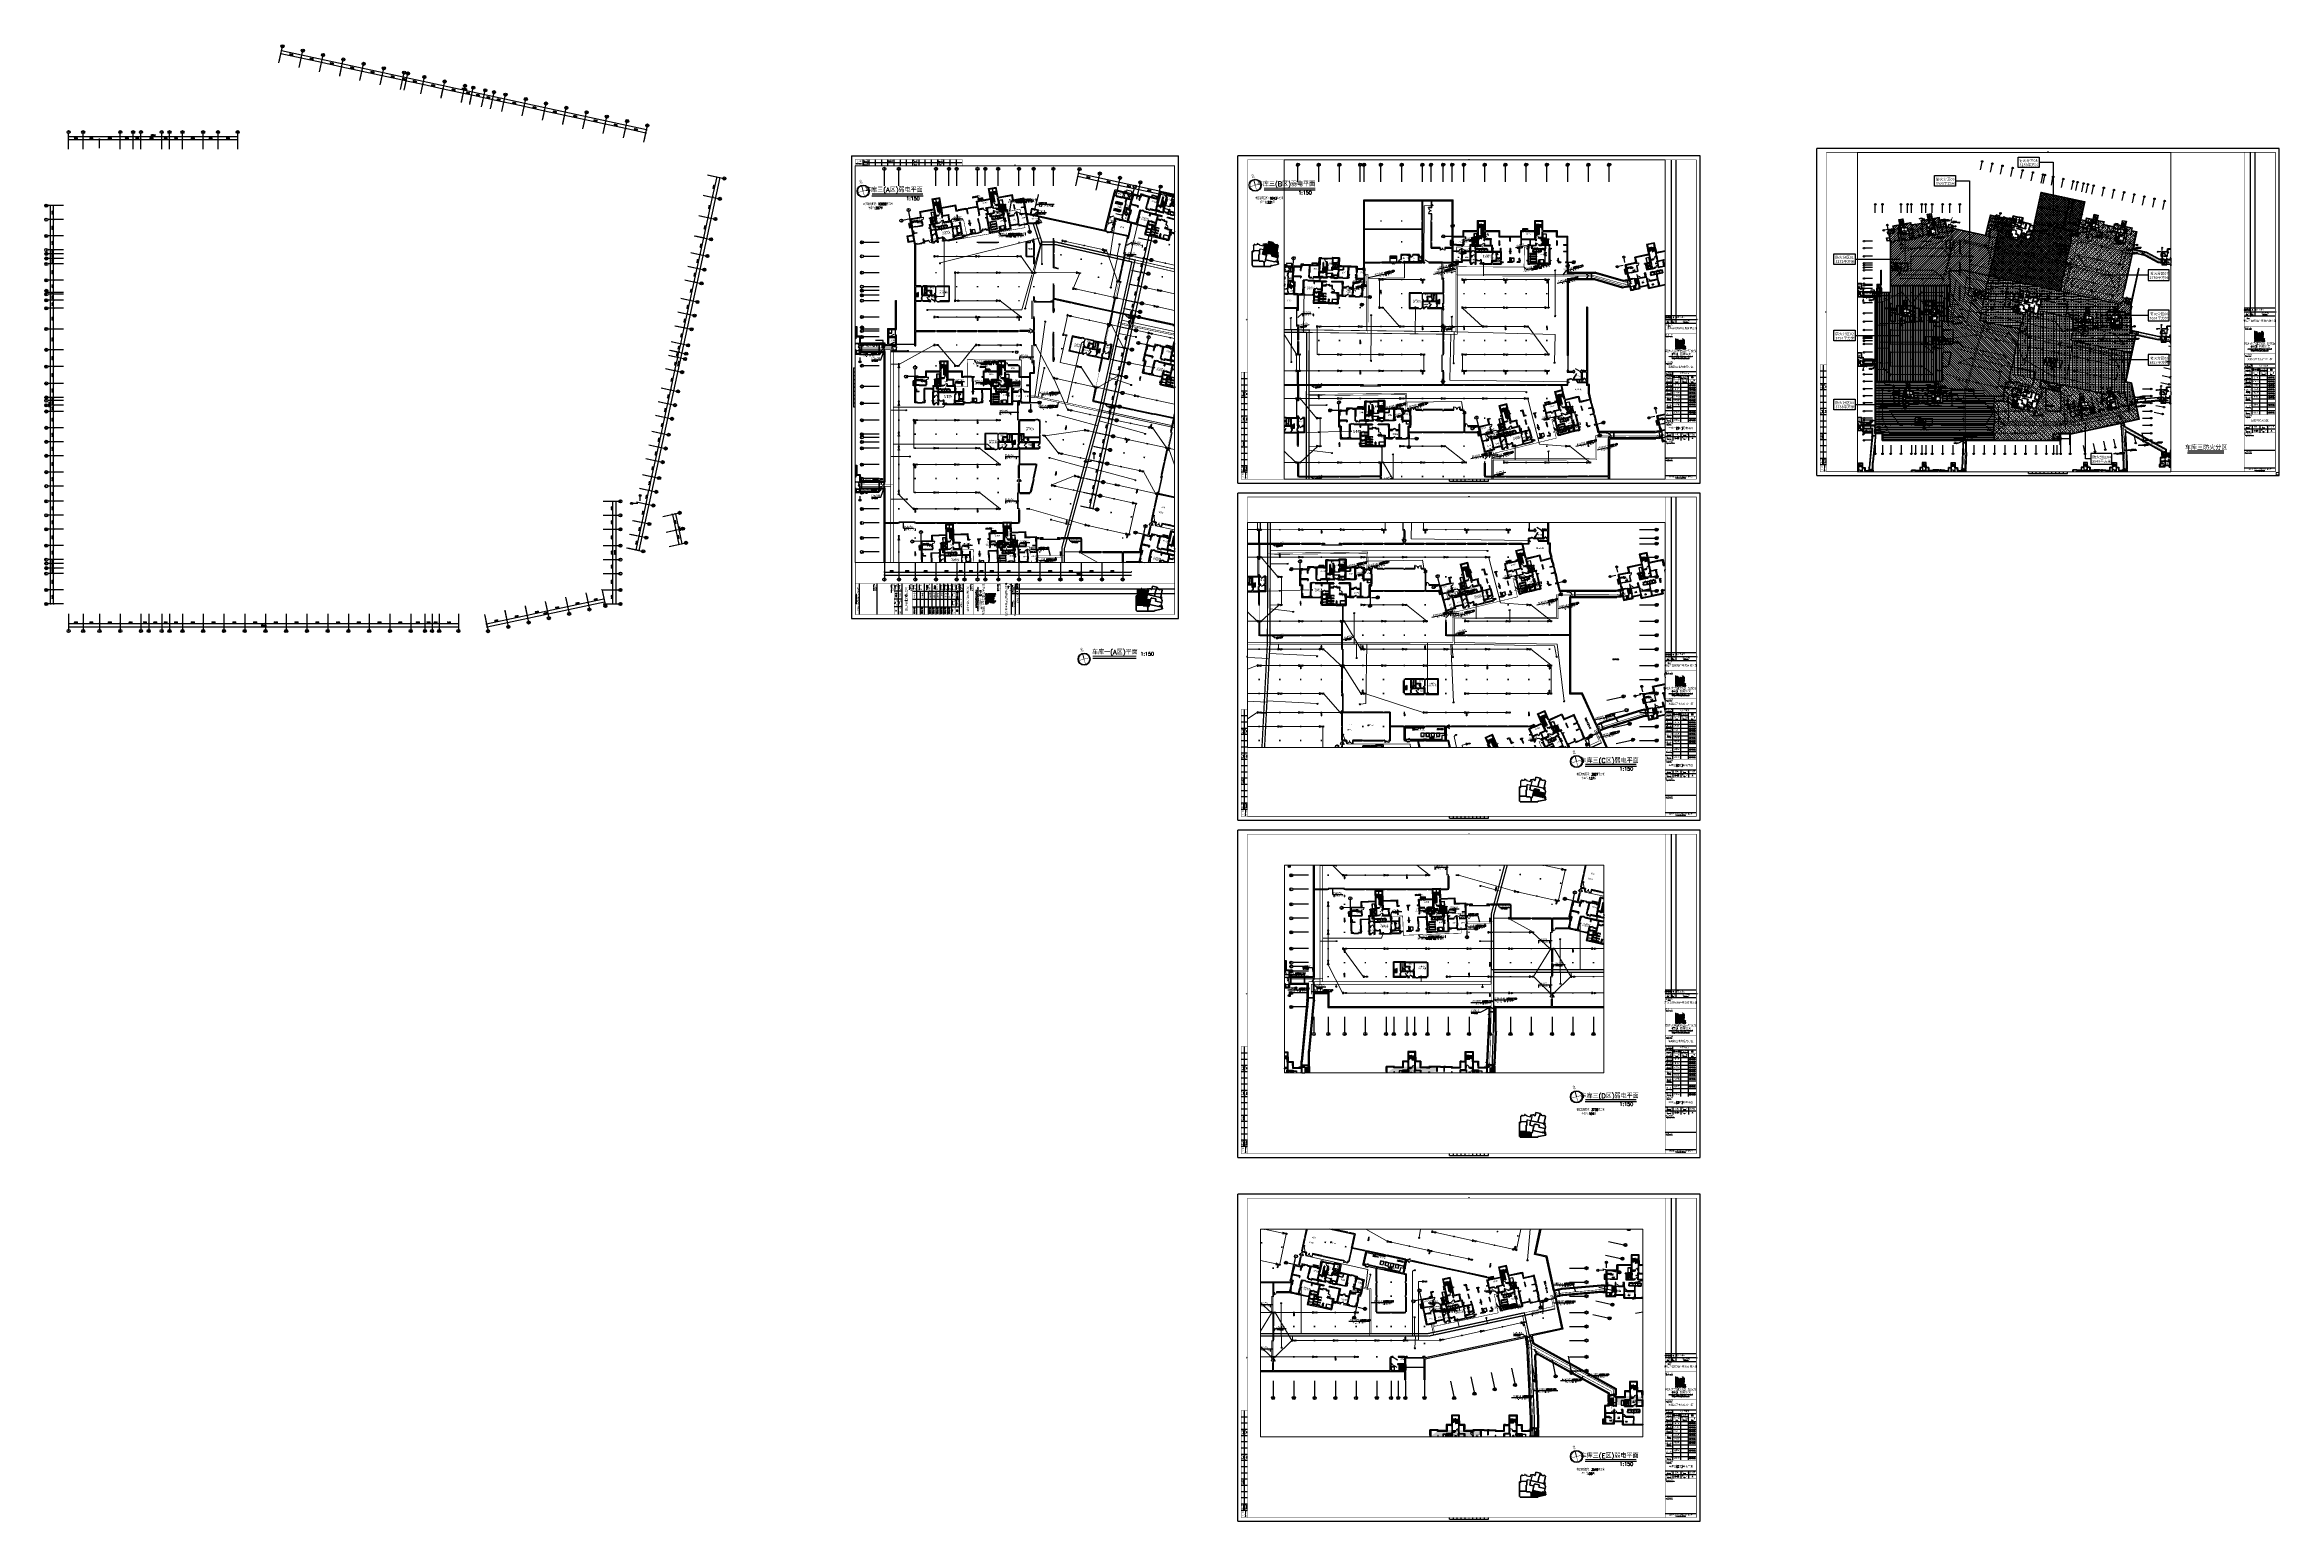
# Paper-space layout 'Layout1' of a CAD drawing. Extents: x -2475 to 3270, y -2493 to 1303.
# The model-space entities are those that its viewports show. They can reach past a viewport. Long polylines and large blocks are cut down to what shows.
import ezdxf
from ezdxf.enums import TextEntityAlignment as Align
from ezdxf.xclip import XClip

# ---------------------------------------------------------------- set-up
doc = ezdxf.new("R2010")
doc.units = 0
doc.header["$LTSCALE"] = 1000
doc.header["$MEASUREMENT"] = 0
doc.header["$XCLIPFRAME"] = 0
doc.header["$PDMODE"] = 3
for name, pattern in [('BORDER', [1.75, 0.5, -0.25, 0.5, -0.25, 0, -0.25]), ('CENTER', [2, 1.25, -0.25, 0.25, -0.25]), ('DASH', [0.35, 0.25, -0.1]), ('DASHEDX2', [1.5, 1, -0.5]), ('DOTE', [2.42, 2, -0.2, 0.02, -0.2])]:
    doc.linetypes.add(name, pattern=pattern)
doc.layers.add('__0', color=7, linetype='Continuous', true_color=0xffffff)
for name, color, linetype in [('A-STAIRS', 4, 'Continuous'), ('AXIS', 3, 'Continuous'), ('AXIS_TEXT', 7, 'Continuous'), ('COLUMN', 252, 'Continuous'), ('DOTE', 8, 'DOTE'), ('dxsqt', 1, 'Continuous'), ('HT-TEXT', 7, 'Continuous'), ('JPS-J', 6, 'Continuous'), ('JPS-J-0', 6, 'Continuous'), ('JPS-X', 1, 'BORDER'), ('JPS-XHS', 7, 'Continuous'), ('jz', 121, 'Continuous'), ('k-DT-详图', 4, 'Continuous'), ('LVTRY', 6, 'Continuous'), ('PROMPT', 1, 'Continuous'), ('PS房间字', 3, 'Continuous'), ('PUB_DIM', 3, 'Continuous'), ('RD-equip', 3, 'Continuous'), ('RD-text', 4, 'Continuous'), ('road', 7, 'Continuous'), ('solid', 253, 'Continuous'), ('SPACE', 7, 'Continuous'), ('STAIR', 9, 'Continuous'), ('TEXT', 7, 'Continuous'), ('TK', 7, 'Continuous'), ('WALL', 8, 'Continuous'), ('wall-jg', 1, 'Continuous'), ('WINDOW', 8, 'Continuous'), ('ZS发电机', 2, 'Continuous'), ('ZS封堵', 40, 'Continuous'), ('ZS尺寸', 7, 'Continuous'), ('ZS房间字', 6, 'Continuous'), ('内部尺寸', 230, 'Continuous'), ('图框', 7, 'Continuous'), ('防火分区图', 3, 'Continuous'), ('集水坑', 80, 'Continuous')]:
    doc.layers.add(name, color=color, linetype=linetype)
doc.layers.add('RD-line', color=2, linetype='Continuous', lineweight=0)
doc.layers.get('DOTE').off()
doc.styles.add('_TCH_AXIS', font='COMPLEX', dxfattribs={"bigfont": 'GBCBIG'})
doc.styles.add('_TCH_DIM', font='SIMPLEX', dxfattribs={"bigfont": 'GBCBIG'})
doc.styles.add('_TCH_SPACE', font='SIMPLEX', dxfattribs={"bigfont": 'GBCBIG'})
doc.styles.add('_TEL_DIM', font='SIMPLEX', dxfattribs={"width": 0.8, "height": 3.5, "bigfont": 'HZTXT'})
doc.styles.add('COMPLEX', font='COMPLEX')
doc.styles.add('dim_font', font='SIMPLEX.shx', dxfattribs={"width": 0.8})
doc.styles.add('FS', font='tjromans.shx', dxfattribs={"width": 0.7, "bigfont": 'tjhztxt.shx'})
doc.styles.add('FS1', font='txt4', dxfattribs={"width": 0.8, "bigfont": 'fstxt'})
doc.styles.add('FS2', font='tjromans.shx', dxfattribs={"width": 0.8, "bigfont": 'tjhztxt.shx'})
doc.styles.add('HEITI', font='simhei.ttf')
doc.styles.add('TEXT', font='tjromans.shx', dxfattribs={"width": 0.8, "height": 400, "bigfont": 'tjhztxt.shx'})
doc.styles.add('TKZ1', font='tjromant.shx', dxfattribs={"width": 0.7, "bigfont": 'tjhts.shx'})
doc.styles.add('TKZ1_tjhts.shx', font='tjromant.shx', dxfattribs={"bigfont": 'tjhts.shx'})
doc.styles.add('TKZ2_tjkts.shx', font='tjromant.shx', dxfattribs={"bigfont": 'tjkts.shx'})
doc.styles.add('图框字1_黑体', font='simhei.ttf')
doc.styles.add('黑体', font='simhei.ttf')
doc.linetypes.add('BRA', pattern='A,2.8,-0.1,["B",_TEL_DIM,S=0.07,R=0,X=0,Y=-0.12],-0.25', length=3.15)
doc.linetypes.add('CCTV', pattern='A,2.8,-0.1,["V",_TEL_DIM,S=0.07,R=0,X=0,Y=-0.12],-0.25', length=3.15)
doc.linetypes.add('TD', pattern='A,2.8,-0.1,["C",_TEL_DIM,S=0.07,R=0,X=0,Y=-0.12],-0.25', length=3.15)
doc.dimstyles.new('DIMN150', dxfattribs={"dimscale": 1.5, "dimtxt": 300, "dimasz": 1, "dimexe": 250, "dimexo": 300, "dimgap": 150, "dimtad": 1, "dimdec": 0, "dimzin": 0, "dimdsep": 46, "dimtxsty": 'dim_font', "dimblk": '_DIMX', "dimcen": 0.09, "dimclrt": 7, "dimadec": 0, "dimazin": 0, "dimtfac": 1, "dimtdec": 0, "dimtix": 1, "dimtmove": 2, "dimatfit": 3, "dimldrblk": '_DIMX', "dimfxl": 0, "dimtolj": 1, "dimtzin": 0, "dimarcsym": 0})

# ---------------------------------------------------------------- blocks, each defined once
blk = doc.blocks.new('A$C10FD34E9')
at = {"layer": 'TK', "const_width": 60.2}
blk.add_lwpolyline([(116, 778, 1), (1441, 778, 1)], format="xyb", close=True, dxfattribs=at)
at = {"layer": 'TK'}
for points, const_width in [([(116, 778), (1441, 778)], 48.2), ([(778, 1441), (778, 778)], 120), ([(778, 778), (778, 116)], 48.2)]:
    blk.add_lwpolyline(points, dxfattribs=dict(at, const_width=const_width))
blk.add_circle((778, 778), 779, dxfattribs=at)
at = {"layer": 'TK', "style": 'HEITI', "width": 0.7}
blk.add_text('北', height=400, dxfattribs=at).set_placement((793, 2020), align=Align.MIDDLE)
blk = doc.blocks.new('TJAD_TK_LOGO')
for points in [[(0.31, 0.24, -0.055111), (0.3, 0.22, -0.399817), (0.29, 0.21, -0.15154), (0.28, 0.22, -0.301448), (0.28, 0.23, 0.010306), (0.29, 0.25, -0.01851), (0.22, 0.33, -0.103184), (0.16, 0.42, -0.120959), (0.16, 0.5, 0.063512), (0.17, 0.64, 0.024265), (0.16, 0.72, -0.039016), (0.16, 0.76, -0.148803), (0.17, 0.8, -0.063522), (0.19, 0.82, -0.021561), (0.2, 0.83), (0, 0.99), (0, 0.01), (1.2, 0.01), (0.9, 0.26, -0.02734), (0.87, 0.23, -0.056811), (0.8, 0.2, -0.043653), (0.74, 0.18, 0.070224), (0.74, 0.17, -0.155586), (0.73, 0.15, -0.268078), (0.71, 0.14, 0.046034), (0.71, 0.15, -0.10837), (0.72, 0.16, 0.067272), (0.72, 0.17, 0.007869), (0.61, 0.17, -0.018474), (0.52, 0.17, 0.089356), (0.51, 0.16, -0.084297), (0.51, 0.14, -0.378712), (0.5, 0.14, -0.129516), (0.49, 0.14, 0.010082), (0.49, 0.15, -0.06366), (0.49, 0.16, -0.047427), (0.5, 0.17, 0.412458), (0.49, 0.17, 0.04646), (0.46, 0.18, -0.083304), (0.4, 0.19, -0.056916)], [(0.28, 0.85, 0.150805), (0.29, 0.87, 0.118181), (0.28, 0.89, 0.061251), (0.28, 0.9, 0.110829), (0.27, 0.91, 0.065976), (0.25, 0.92, 0.129921), (0.23, 0.92, 0.40681), (0.23, 0.92, 0.07663), (0.23, 0.91, -0.019502), (0.24, 0.9, -0.085799), (0.24, 0.88, -0.150999), (0.24, 0.86, -0.086307), (0.22, 0.85, -0.019332), (0.21, 0.83, 0.015742), (0.2, 0.83), (0.26, 0.77, -0.014783), (0.27, 0.77, -0.092021), (0.29, 0.77, -0.021612), (0.3, 0.76, 0.020501), (0.3, 0.76, -0.138406), (0.3, 0.76, -0.004327), (0.3, 0.76, 0.041521), (0.31, 0.76, 0.017006), (0.31, 0.76, 0.175362), (0.31, 0.76, 0.115175), (0.31, 0.77, 0.133458), (0.3, 0.79, 0.090138), (0.28, 0.81, 0.068529), (0.27, 0.82, -0.013934), (0.26, 0.82, -0.201719), (0.25, 0.82, -0.378426), (0.25, 0.83, -0.084166), (0.26, 0.84, 0.070184)], [(0.26, 0.77, 0.064867), (0.25, 0.77, 0.116531), (0.23, 0.76, 0.208218), (0.22, 0.75, 0.02194), (0.22, 0.74, -0.003556), (0.22, 0.64, -0.008585), (0.22, 0.61, -0.036626), (0.22, 0.59, -0.030322), (0.22, 0.57, 0.008639), (0.21, 0.53, 0.029199), (0.2, 0.49, 0.047639), (0.2, 0.47, 0.083135), (0.2, 0.45, 0.077424), (0.22, 0.42, 0.095524), (0.25, 0.39, 0.133345), (0.26, 0.39, 0.037671), (0.27, 0.39, -0.074764), (0.29, 0.4, -0.017227), (0.31, 0.4, 0.103318), (0.32, 0.4, 0.529251), (0.32, 0.41, 0.058891), (0.31, 0.41, -0.106556), (0.27, 0.44, -0.157893), (0.24, 0.5, -0.090292), (0.24, 0.54, -0.061166), (0.26, 0.61, -0.11155), (0.27, 0.64, -0.016825), (0.29, 0.66, -0.002917), (0.33, 0.7, 0.013927), (0.35, 0.71)], [(0.47, 0.73, 0.018572), (0.47, 0.73), (0.47, 0.73, 0.06936), (0.47, 0.73, 0.047212), (0.46, 0.73, 0.024282), (0.44, 0.74, -0.000753), (0.41, 0.74, -0.013374), (0.39, 0.74, -0.164458), (0.38, 0.74, -0.15617), (0.38, 0.75, 0.064833), (0.37, 0.76, 0.17195), (0.36, 0.77, 0.077232), (0.35, 0.78, 0.099365), (0.34, 0.78, 0.128164), (0.34, 0.78, 0.199677), (0.33, 0.77, 0.156287), (0.33, 0.75, 0.086381), (0.34, 0.75, 0.029794), (0.35, 0.74, -0.218512), (0.36, 0.73, -0.050196), (0.36, 0.73, -0.223734), (0.36, 0.72, -0.013892), (0.35, 0.71), (0.36, 0.7, -0.00619), (0.39, 0.71, -0.093205), (0.43, 0.72, -0.103421), (0.44, 0.72, -0.384925), (0.44, 0.72, -0.045853), (0.44, 0.7, -0.014561), (0.42, 0.66, 0.006316), (0.42, 0.65), (0.43, 0.64, -0.003465), (0.43, 0.64, -0.002724), (0.46, 0.7, -0.338072), (0.46, 0.71, 0.005218), (0.47, 0.71, 0.309415), (0.48, 0.71, 0.132077), (0.48, 0.71, 0.147744), (0.48, 0.72, 0.135646), (0.48, 0.72, 0.18433)], [(0.76, 0.37, 0.010654), (0.76, 0.37, 0.091005), (0.76, 0.36, 0.311976), (0.77, 0.36)]]:
    blk.add_hatch(color=256).paths.add_polyline_path(points)
h = blk.add_hatch(color=256)
h.paths.add_polyline_path([(0.39, 0.56, -0.011586), (0.4, 0.58, 0.253288), (0.4, 0.58, 0.095247), (0.39, 0.58, -0.0106), (0.38, 0.58, -0.133876), (0.36, 0.58, -0.082431), (0.35, 0.6, -0.01622), (0.33, 0.61, 0.042319), (0.32, 0.62, 0.140851), (0.32, 0.62, 0.145933), (0.31, 0.62, 0.038492), (0.3, 0.62), (0.3, 0.62, 0.000616), (0.3, 0.62, 0.032553), (0.3, 0.61, 0.095329), (0.29, 0.61, 0.096767), (0.29, 0.6, -0.001525), (0.29, 0.57, 0.034244), (0.28, 0.55, 0.085899), (0.29, 0.5, 0.097395), (0.31, 0.47, 0.083463), (0.34, 0.44, 0.098864), (0.35, 0.44, 0.30663), (0.36, 0.44, 0.075685), (0.36, 0.45, 0.009946), (0.37, 0.49, -0.023424), (0.38, 0.51, 0.034776)])
h.paths.add_polyline_path([(0.33, 0.37, 0.321528), (0.33, 0.38, 0.021484), (0.29, 0.38, 0.022843), (0.28, 0.38, 0.102534), (0.28, 0.38, 0.130045), (0.27, 0.38, 0.267367), (0.27, 0.37, -0.005872), (0.28, 0.36, 0.058515), (0.28, 0.36, 0.081344), (0.29, 0.34, 0.099387), (0.31, 0.33, 0.035917), (0.32, 0.33, 0.245908), (0.32, 0.33, 0.105203), (0.33, 0.35, -0.034055), (0.33, 0.37, 0.056891)])
h.paths.add_polyline_path([(0.43, 0.34, 0.245812), (0.44, 0.36, 0.065072), (0.43, 0.39, 0.134826), (0.43, 0.39, -0.114996), (0.43, 0.39, 0.061748), (0.42, 0.4, 0.16919), (0.41, 0.41, 0.009694), (0.39, 0.41, 0.017654), (0.38, 0.41, 0.044621), (0.37, 0.41, 0.15913), (0.37, 0.41, 0.263058), (0.37, 0.4, 0.037983), (0.38, 0.38, -0.091013), (0.38, 0.37, -0.183458), (0.38, 0.37, -0.186991), (0.37, 0.37, -0.076588), (0.36, 0.37, 0.012233), (0.36, 0.37, 0.175338), (0.35, 0.37, 0.023216), (0.34, 0.33, 0.04069), (0.34, 0.31, 0.28537), (0.34, 0.31, 0.048651), (0.35, 0.3, -0.083296), (0.36, 0.3, 0.044689), (0.37, 0.29, 0.196761), (0.38, 0.29, 0.127879), (0.4, 0.3, 0.050671)])
h.paths.add_polyline_path([(0.46, 0.29, 0.013244), (0.46, 0.29, 0.042352), (0.45, 0.31, 0.086452), (0.45, 0.31, 0.181931), (0.45, 0.31, 0.105167), (0.44, 0.31, 0.063777), (0.42, 0.29, 0.079039), (0.41, 0.27, 0.295118), (0.42, 0.26, 0.12746), (0.43, 0.26, 0.051219), (0.44, 0.26, -0.006938), (0.46, 0.26, 0.101871), (0.47, 0.26, 0.282022), (0.48, 0.26, 0.127329), (0.47, 0.27), (0.47, 0.27, -0.004335)])
h.paths.add_polyline_path([(0.66, 0.31, -0.058552), (0.65, 0.34, -0.043685), (0.64, 0.36, 0.088622), (0.64, 0.37, 0.151789), (0.62, 0.38, -0.046532), (0.61, 0.39, 0.04555), (0.6, 0.4, 0.043142), (0.6, 0.4), (0.6, 0.4, 0.251715), (0.59, 0.4, 0.137334), (0.58, 0.37, -0.022108), (0.57, 0.35, 0.025269), (0.56, 0.31, -0.028381), (0.55, 0.28, 0.095667), (0.54, 0.26, 0.266705), (0.55, 0.24, 0.133638), (0.58, 0.24, 0.117773), (0.63, 0.26, 0.081266), (0.66, 0.29, 0.080524), (0.66, 0.29), (0.66, 0.29), (0.66, 0.29), (0.66, 0.3), (0.66, 0.3, 0.059624)])
h.paths.add_polyline_path([(0.57, 0.41, 0.121011), (0.56, 0.41, 0.051248), (0.55, 0.42, 0.077555), (0.54, 0.42, 0.238499), (0.54, 0.42, 0.167798), (0.54, 0.42, 0.09655), (0.54, 0.4, -0.014406), (0.54, 0.39, -0.00033), (0.55, 0.37, 0.1059), (0.55, 0.36, 0.313865), (0.56, 0.36, 0.231713), (0.56, 0.36, 0.026659), (0.56, 0.38, -0.007425), (0.57, 0.4, 0.16995)])
h.paths.add_polyline_path([(0.68, 0.25, 0.082015), (0.68, 0.26, 0.360369), (0.67, 0.26, 0.094324), (0.67, 0.26, 0.109868), (0.67, 0.26, -0.017853), (0.66, 0.26), (0.66, 0.26, 0.095638), (0.65, 0.25, 0.069381), (0.65, 0.24, 0.391778), (0.65, 0.24, 0.16265), (0.66, 0.24, 0.029698), (0.66, 0.24), (0.66, 0.24, 0.027865), (0.67, 0.24, 0.232972)])
h.paths.add_polyline_path([(0.76, 0.31, -0.00792), (0.77, 0.31, -0.04061), (0.77, 0.32, 0.057732), (0.77, 0.32, 0.231089), (0.77, 0.33, 0.223752), (0.75, 0.33, 0.032861), (0.73, 0.32, -0.012035), (0.72, 0.3, 0.160241), (0.7, 0.29, 0.160304), (0.7, 0.27, 0.221951), (0.71, 0.26, 0.080228), (0.73, 0.25, 0.124433), (0.74, 0.25, 0.177577), (0.75, 0.25, 0.06059), (0.76, 0.28, -0.013372)])
h = blk.add_hatch(color=256)
h.paths.add_polyline_path([(0.42, 0.65), (0.36, 0.7, 0.122439), (0.34, 0.68, 0.077208), (0.34, 0.66, 0.221374), (0.34, 0.64, -0.044103), (0.35, 0.63, 0.092474), (0.37, 0.61, 0.149827), (0.38, 0.6, 0.078107), (0.4, 0.6, 0.300992), (0.41, 0.61, 0.003448), (0.41, 0.62, -0.014936)])
h.paths.add_polyline_path([(0.45, 0.53, -0.118411), (0.47, 0.61), (0.43, 0.64, 0.013731), (0.42, 0.61, 0.354128), (0.43, 0.61, 0.149403), (0.43, 0.61, -0.033756), (0.43, 0.61, -0.301225), (0.43, 0.6, -0.067966), (0.43, 0.59, -0.155357), (0.43, 0.58, -0.0383), (0.42, 0.58, 0.394404), (0.41, 0.58, -0.002997), (0.39, 0.51, 0.027314), (0.38, 0.44, 0.262389), (0.38, 0.43, 0.054171), (0.41, 0.43, -0.120269), (0.43, 0.43, -0.238212), (0.44, 0.41, -0.030328), (0.45, 0.38, 0.177342), (0.46, 0.37, 0.189169), (0.47, 0.37, 0.024901), (0.49, 0.37, 0.43233), (0.5, 0.38, 0.054023), (0.5, 0.41, 0.072563), (0.49, 0.42, -0.024272), (0.47, 0.46, -0.09052)])
h.paths.add_polyline_path([(0.59, 0.51), (0.49, 0.59, 0.02545), (0.49, 0.57, 0.128799), (0.5, 0.52, 0.044216), (0.52, 0.48, 0.076323), (0.55, 0.46, 0.034366), (0.56, 0.45, 0.076032), (0.57, 0.45, 0.341488), (0.58, 0.45, 0.069217), (0.58, 0.48, 0.009229)])
h.paths.add_polyline_path([(0.61, 0.5, 0.003269), (0.6, 0.48, 0.051211), (0.6, 0.44, 0.204101), (0.6, 0.44, -0.011598), (0.62, 0.42, -0.044991), (0.66, 0.39, -0.200983), (0.67, 0.38, -0.006426), (0.68, 0.34, 0.079721), (0.69, 0.31, 0.326464), (0.69, 0.31, 0.087838), (0.69, 0.31, 0.087656), (0.71, 0.33, 0.286319), (0.72, 0.36, 0.076349), (0.7, 0.39, -0.160397), (0.68, 0.44), (0.68, 0.44)])
h.paths.add_polyline_path([(0.85, 0.3), (0.79, 0.35, 0.007087), (0.78, 0.3, 0.070922), (0.77, 0.28, 0.248353), (0.78, 0.27, 0.199635), (0.8, 0.27, -0.006886), (0.81, 0.27, 0.05678), (0.85, 0.29, 0.006803)])
h = blk.add_hatch(color=256)
h.paths.add_polyline_path([(0.71, 0.75, 0.083086), (0.71, 0.76, 0.127732), (0.7, 0.76, 0.060999), (0.67, 0.77, 0.050289), (0.65, 0.77, 0.061315), (0.63, 0.76, -0.058239), (0.61, 0.76, -0.023274), (0.58, 0.76, -0.318074), (0.57, 0.76, -0.012807), (0.55, 0.79, 0.176594), (0.53, 0.8, 0.141446), (0.51, 0.8, 0.254042), (0.5, 0.79, 0.094349), (0.5, 0.78, 0.272202), (0.51, 0.77, 0.06938), (0.52, 0.76, -0.099001), (0.54, 0.76, -0.173209), (0.55, 0.75, -0.244282), (0.55, 0.74, -0.042049), (0.53, 0.72, 0.019533), (0.5, 0.68, 0.074328), (0.49, 0.66, -0.003717), (0.47, 0.61), (0.49, 0.59, -0.03259), (0.5, 0.61, -0.114709), (0.5, 0.62), (0.51, 0.62), (0.51, 0.62), (0.51, 0.62), (0.51, 0.62), (0.52, 0.61), (0.53, 0.61), (0.55, 0.59), (0.55, 0.59), (0.55, 0.59, 0.137325), (0.56, 0.58, 0.052206), (0.58, 0.58, -0.039081), (0.6, 0.58, -0.061234), (0.6, 0.58, -0.389955), (0.6, 0.57, -0.015439), (0.6, 0.57, -0.009793), (0.59, 0.51, -0.001555), (0.59, 0.51), (0.61, 0.5, -0.005675), (0.61, 0.52, 0.021764), (0.62, 0.57, -0.037231), (0.63, 0.58, -0.166808), (0.63, 0.58, 0.014415), (0.64, 0.58, 0.232872), (0.64, 0.59, 0.087887), (0.64, 0.6, 0.002273), (0.64, 0.61, -0.178357), (0.64, 0.62, -0.001216), (0.65, 0.66, -0.011476), (0.66, 0.7, -0.017032), (0.68, 0.73, -0.192629), (0.69, 0.74, -0.05264), (0.7, 0.74, 0.121865), (0.71, 0.75, 0.384919)])
h.paths.add_polyline_path([(0.6, 0.74, -0.021509), (0.63, 0.75, -0.053885), (0.64, 0.75, -0.363115), (0.65, 0.74, -0.093078), (0.65, 0.7, 0.023125), (0.62, 0.63, -0.067346), (0.61, 0.6, -0.278742), (0.61, 0.6, -0.067064), (0.59, 0.6, -0.223721), (0.56, 0.62, -0.070697), (0.54, 0.66, -0.171192), (0.54, 0.69, -0.090372), (0.56, 0.72, -0.097027)], flags=16)
h = blk.add_hatch(color=256)
h.paths.add_polyline_path([(0.95, 0.5, -0.00262), (0.95, 0.53, -0.01182), (0.95, 0.54), (0.9, 0.54, 0.006126), (0.91, 0.45, 0.002492), (0.91, 0.41, 0.048247), (0.89, 0.46, 0.065909), (0.88, 0.47, 0.224936), (0.88, 0.47, 0.038284), (0.86, 0.47, -0.06616), (0.83, 0.46, -0.485088), (0.83, 0.47, -0.101913), (0.83, 0.49, -0.016956), (0.84, 0.54), (0.82, 0.54, -0.017973), (0.82, 0.52, -0.010562), (0.81, 0.48, -0.208845), (0.8, 0.46, -0.11949), (0.79, 0.46, -0.131776), (0.75, 0.46, -0.127624), (0.73, 0.49, -0.118385), (0.73, 0.54), (0.68, 0.54, 0.005191), (0.67, 0.53, 0.105733), (0.68, 0.44), (0.72, 0.41), (0.74, 0.41, -0.078177), (0.75, 0.41, -0.129583), (0.76, 0.43, -0.224047), (0.78, 0.43, -0.071036), (0.78, 0.43, 0.101063), (0.78, 0.43, -0.019588), (0.78, 0.43, -0.023828), (0.78, 0.43, -0.322257), (0.79, 0.42, -0.013384), (0.79, 0.41), (0.8, 0.41, -0.014271), (0.81, 0.41, -0.194353), (0.82, 0.43, -0.094044), (0.86, 0.44, -0.035175), (0.87, 0.44, -0.177154), (0.88, 0.43, -0.054292), (0.89, 0.41), (0.95, 0.41, 0.016129), (0.95, 0.42, 0.043741), (0.95, 0.46, 0.012835)])
h.paths.add_polyline_path([(1.02, 0.46), (1.01, 0.5), (1, 0.54), (0.96, 0.54, -0.013434), (0.97, 0.52, -0.01242), (0.97, 0.5, -0.017255), (0.97, 0.48, -0.024091), (0.97, 0.43, -0.03797), (0.97, 0.41), (1.01, 0.41, 0.01383), (1.02, 0.43, 0.116879)])
h.paths.add_polyline_path([(0.97, 0.32, 0.068823), (0.99, 0.36, 0.031999), (1.01, 0.41), (0.97, 0.41, -0.002893), (0.97, 0.4, -0.072675), (0.96, 0.37, -0.038888), (0.95, 0.36, -0.02059), (0.93, 0.33, -0.114728), (0.92, 0.33, -0.052839), (0.91, 0.32), (0.91, 0.32), (0.91, 0.32), (0.91, 0.32), (0.91, 0.33), (0.92, 0.34), (0.93, 0.36), (0.94, 0.38), (0.94, 0.38, 0.030329), (0.95, 0.41), (0.89, 0.41, -0.019139), (0.9, 0.4, -0.131139), (0.9, 0.37, -0.068706), (0.89, 0.34, -0.106182), (0.87, 0.31, -0.027075), (0.85, 0.3), (0.9, 0.26, 0.015633), (0.92, 0.27, -0.009266)])
h = blk.add_hatch(color=256)
h.paths.add_polyline_path([(0.98, 0.69, -0.266995), (0.99, 0.69, -0.078548), (0.99, 0.69, -0.061401), (1, 0.68, -0.140506), (1.01, 0.68, -0.075077), (1.01, 0.65, -0.023792), (1.01, 0.62, 0.028581), (1.01, 0.58, 0.083513), (1.01, 0.57, 0.556873), (1.01, 0.57, 0.099876), (1.03, 0.6, 0.058859), (1.03, 0.63, 0.00868), (1.04, 0.66, -0.055868), (1.05, 0.71, 0.012909), (1.05, 0.72, 0.07627), (1.05, 0.73, 0.168287), (0.98, 0.86, 0.045812), (0.89, 0.95, 0.082299), (0.82, 0.98, 0.045024), (0.8, 0.99, 0.184323), (0.8, 0.99, 0.401214), (0.8, 0.98, 0.073894), (0.8, 0.98, 0.009968), (0.83, 0.97, -0.045085), (0.85, 0.95, -0.042435), (0.89, 0.91, -0.014659), (0.93, 0.86, -0.075958), (0.98, 0.77, 0.183281), (0.92, 0.7, 0.093166), (0.91, 0.58, 0.002645), (0.9, 0.54), (0.95, 0.54, -0.021718), (0.95, 0.56, -0.060902), (0.95, 0.56, -0.750169), (0.95, 0.56, -0.062141), (0.96, 0.56, -0.02804), (0.96, 0.54, -0.001207), (0.96, 0.54), (1, 0.54), (1, 0.54), (0.99, 0.58, -0.042759), (0.97, 0.65, -0.166183), (0.98, 0.68, -0.02967)])
h.paths.add_polyline_path([(0.92, 0.75, 0.337691), (0.92, 0.75, 0.234051), (0.92, 0.76, 0.085029), (0.9, 0.76, 0.109404), (0.87, 0.76, 0.027051), (0.84, 0.75, 0.096966), (0.82, 0.78, 0.147389), (0.79, 0.8, 0.110178), (0.76, 0.8, 0.193659), (0.75, 0.79, 0.105864), (0.75, 0.78, 0.322715), (0.76, 0.77, 0.090222), (0.78, 0.76, 0.021428), (0.79, 0.76, -0.062248), (0.8, 0.76, -0.0489), (0.81, 0.75, 0.061445), (0.83, 0.74, 0.045204), (0.77, 0.71, 0.105153), (0.75, 0.68, 0.017534), (0.7, 0.59, 0.04727), (0.68, 0.54), (0.73, 0.54, -0.016538), (0.73, 0.55, -0.06987), (0.75, 0.61, -0.55525), (0.76, 0.62, 0.087068), (0.77, 0.61, 0.000587), (0.78, 0.61, 0.051645), (0.78, 0.6, 0.002312), (0.8, 0.59, 0.1078), (0.81, 0.58, 0.06971), (0.83, 0.59, -0.002349), (0.82, 0.55, -0.014725), (0.82, 0.54), (0.84, 0.54, -0.003665), (0.84, 0.55, -0.003176), (0.85, 0.58, -0.214328), (0.86, 0.59, 0.079005), (0.86, 0.59, 0.136284), (0.87, 0.6, 0.042038), (0.87, 0.61, 0.121208), (0.87, 0.61, 0.033156), (0.86, 0.62, -0.089896), (0.86, 0.63, -0.153361), (0.86, 0.63, -0.00558), (0.88, 0.68, -0.02004), (0.89, 0.72, -0.10938), (0.9, 0.74, 0.024126), (0.91, 0.74, 0.094696)])
h.paths.add_polyline_path([(0.87, 0.74, -0.143663), (0.87, 0.71, 0.018808), (0.85, 0.65, -0.117601), (0.84, 0.61, -0.229986), (0.82, 0.61, -0.2857), (0.79, 0.64, -0.267121), (0.8, 0.7, -0.053371), (0.83, 0.72, -0.07094), (0.86, 0.74, -0.49062)], flags=16)
h = blk.add_hatch(color=256)
h.paths.add_polyline_path([(0.8, 0.38, -0.041396), (0.8, 0.41), (0.79, 0.41, -0.011453), (0.79, 0.4, -0.01007), (0.78, 0.38, -0.034546), (0.78, 0.37, -0.087737), (0.77, 0.36), (0.79, 0.35), (0.79, 0.35, 0.020125)])
h.paths.add_polyline_path([(0.74, 0.41), (0.72, 0.41), (0.76, 0.37, -0.051476), (0.75, 0.39, -0.099669)])
h = blk.add_hatch(color=256)
h.paths.add_polyline_path([(0.11, -0.05, 0.215782), (0.1, -0.05, 0.067417), (0.09, -0.06, -0.168397), (0.07, -0.06, -0.018722), (0.06, -0.06, 0.069135), (0.04, -0.06, -0.211583), (0.03, -0.06, 0.012327), (0.03, -0.05, 0.18165), (0.02, -0.05, 0.234564), (0.01, -0.06, 0.06939), (0.01, -0.08, 0.040114), (0, -0.13, 0.00862), (0, -0.15, 0.034302), (0, -0.19, 0.240525), (0.01, -0.2, 0.151405), (0.01, -0.2, 0.254247), (0.02, -0.19, 0.038225), (0.02, -0.17, -0.061608), (0.02, -0.15, 0.026815), (0.02, -0.11, -0.054652), (0.03, -0.09, -0.028262), (0.03, -0.08, -0.253686), (0.04, -0.08, 0.007206), (0.05, -0.08, -0.006599), (0.07, -0.07, 0.009999), (0.08, -0.07, -0.062381), (0.09, -0.07, -0.15567), (0.1, -0.08, -0.051163), (0.11, -0.09, -0.102101), (0.11, -0.09, -0.03095), (0.11, -0.13, 0.010088), (0.11, -0.15, -0.131285), (0.1, -0.16, -0.019629), (0.1, -0.17, -0.485137), (0.1, -0.17, 0.001583), (0.09, -0.17, 0.165296), (0.09, -0.17, 0.24859), (0.08, -0.18, 0.066176), (0.09, -0.19, 0.038595), (0.09, -0.19, 0.378365), (0.1, -0.2, 0.077759), (0.1, -0.18, 0.016012), (0.11, -0.17, 0.054651), (0.12, -0.16, 0.087206), (0.12, -0.11, 0.064902), (0.12, -0.07, 0.144064)])
h.paths.add_polyline_path([(0.06, -0.09), (0.06, -0.09), (0.05, -0.09), (0.05, -0.1), (0.05, -0.1), (0.05, -0.1, 0.333571), (0.05, -0.1, 0.045952), (0.05, -0.11, 0.064784), (0.06, -0.11, 0.210865), (0.07, -0.11, 0.127927), (0.07, -0.1, 0.211886), (0.07, -0.1, 0.12013), (0.07, -0.09)], flags=17)
h.paths.add_polyline_path([(0.06, -0.15, -0.039434), (0.06, -0.15, 0.054133), (0.06, -0.16, 0.123184), (0.08, -0.15, 0.140353), (0.08, -0.14, 0.284617), (0.08, -0.14, -0.012464), (0.08, -0.14, 0.016141), (0.06, -0.13, -0.029736), (0.04, -0.13, -0.149024), (0.04, -0.13, 0.190304), (0.03, -0.13, 0.089845), (0.03, -0.14, 0.171078), (0.04, -0.16, 0.249801), (0.05, -0.16, 0.378768), (0.05, -0.15, 0.031236), (0.05, -0.15), (0.06, -0.14)], flags=17)
h.paths.add_polyline_path([(0.19, -0.08, -0.130766), (0.19, -0.08, -0.049), (0.19, -0.09, 0.175351), (0.19, -0.1, 0.389375), (0.19, -0.1, 0.146359), (0.2, -0.09, 0.079034), (0.2, -0.09, 0.101244), (0.21, -0.08, 0.132531), (0.21, -0.08, 0.067751), (0.2, -0.07, 0.050259), (0.2, -0.07, 0.454265), (0.2, -0.07, 0.06765), (0.2, -0.07, 0.007561)])
h.paths.add_polyline_path([(0.19, -0.1, 0.313541), (0.19, -0.1, 0.335576), (0.18, -0.1, 0.015792), (0.18, -0.14, -0.057755), (0.17, -0.16, 0.000363), (0.16, -0.19, 0.094511), (0.17, -0.21, 0.230423), (0.17, -0.21, 0.369117), (0.18, -0.21, 0.039319), (0.18, -0.19, -0.109188), (0.19, -0.15, 0.00425), (0.19, -0.14, 0.032369), (0.19, -0.12, -0.025515)])
h.paths.add_polyline_path([(0.25, -0.05, 0.093827), (0.24, -0.06, 0.302072), (0.24, -0.07, 0.296548), (0.24, -0.07, 0.04254), (0.26, -0.06, -0.129019), (0.28, -0.06, -0.117204), (0.28, -0.06, -0.328405), (0.28, -0.06, -0.051459), (0.27, -0.07, 0.085646), (0.26, -0.09, 0.031903), (0.26, -0.09, -0.315533), (0.26, -0.1, -0.134544), (0.25, -0.1, -0.408117), (0.25, -0.1, 0.035639), (0.24, -0.09, 0.084333), (0.24, -0.08, 0.358627), (0.24, -0.08, 0.227473), (0.23, -0.09, 0.148882), (0.24, -0.1, -0.254787), (0.24, -0.11, -0.110418), (0.23, -0.11, -0.032156), (0.22, -0.12, 0.122106), (0.21, -0.13, 0.074479), (0.2, -0.14, 0.233421), (0.21, -0.15, 0.316166), (0.22, -0.15, 0.122903), (0.23, -0.14, 0.056501), (0.24, -0.12, -0.025506), (0.25, -0.11, -0.174643), (0.26, -0.1, 0.004602), (0.27, -0.1, -0.251477), (0.26, -0.11, -0.130218), (0.26, -0.11, 0.16089), (0.25, -0.12, 0.172735), (0.25, -0.12, 0.448793), (0.26, -0.12, 0.141971), (0.27, -0.11, 0.057248), (0.28, -0.09, -0.334885), (0.28, -0.09, -0.076773), (0.29, -0.09, -0.545841), (0.29, -0.09, -0.008092), (0.29, -0.1, 0.139136), (0.29, -0.12, 0.144746), (0.3, -0.13, 0.355116), (0.3, -0.13, 0.046986), (0.31, -0.12, 0.052614), (0.31, -0.11, 0.237681), (0.31, -0.11, 0.025436), (0.3, -0.11, -0.354836), (0.3, -0.11, -0.049448), (0.3, -0.09, -0.035628), (0.3, -0.09, -0.387964), (0.3, -0.08, -0.009611), (0.31, -0.08, 0.187317), (0.31, -0.08, 0.232403), (0.31, -0.07, 0.143525), (0.31, -0.07, 0.022411), (0.29, -0.08, -0.00319), (0.28, -0.09, -0.206179), (0.28, -0.09, -0.165764), (0.27, -0.08, -0.217969), (0.27, -0.08, -0.110096), (0.28, -0.07, -0.031862), (0.3, -0.06, 0.078929), (0.3, -0.06, 0.264707), (0.3, -0.05, 0.034215), (0.3, -0.05, 0.174735), (0.3, -0.05, 0.001752), (0.29, -0.05, -0.177458), (0.29, -0.05, -0.140307), (0.28, -0.05, -0.275752), (0.28, -0.04, 0.167681), (0.29, -0.03, 0.301407), (0.28, -0.03, 0.08311), (0.27, -0.03, 0.130737)])
h.paths.add_polyline_path([(0.33, -0.12, 0.027579), (0.34, -0.13, 0.154526), (0.35, -0.13, 0.082415), (0.36, -0.12, 0.312986), (0.36, -0.12, 0.221824), (0.36, -0.12, 0.031656), (0.35, -0.12, -0.00721), (0.34, -0.11, -0.071904), (0.33, -0.11, -0.267193), (0.32, -0.1, -0.023267), (0.33, -0.09, 0.395574), (0.32, -0.09, 0.188464), (0.32, -0.09, 0.051998), (0.31, -0.09, 0.108508), (0.31, -0.1, 0.200123), (0.3, -0.1, 0.191616), (0.31, -0.11, -0.01282)])
h.paths.add_polyline_path([(0.31, -0.13, 0.188222), (0.3, -0.13, 0.20573), (0.29, -0.14, 0.018376), (0.29, -0.15, -0.117409), (0.28, -0.16, -0.060927), (0.28, -0.15, 0.215117), (0.27, -0.14, 0.470033), (0.27, -0.14, -0.045545), (0.26, -0.15, -0.074224), (0.26, -0.15, -0.568137), (0.25, -0.15, -0.07678), (0.25, -0.14, 0.100197), (0.25, -0.13, 0.387299), (0.25, -0.13, 0.118665), (0.25, -0.13, 0.185429), (0.24, -0.15, -0.018374), (0.24, -0.16, 0.026924), (0.24, -0.17, -0.013447), (0.23, -0.18, 0.097057), (0.24, -0.19, 0.277047), (0.24, -0.2, 0.192921), (0.24, -0.19, 0.125735), (0.25, -0.18, -0.084178), (0.25, -0.16, -0.292454), (0.26, -0.16, -0.427415), (0.26, -0.17, -0.039723), (0.26, -0.18, 0.744354), (0.27, -0.18, 0.173973), (0.28, -0.17, -0.079593), (0.28, -0.16, 0.037997), (0.29, -0.15, -0.536451), (0.3, -0.15, -0.220641), (0.3, -0.17, -0.033334), (0.3, -0.18, -0.02197), (0.29, -0.2, -0.036413), (0.29, -0.2, 0.059035), (0.29, -0.2, 0.221247), (0.29, -0.21, 0.229092), (0.29, -0.21, 0.104052), (0.29, -0.21, 0.039622), (0.3, -0.19, 0.031663), (0.31, -0.17, 0.083922), (0.32, -0.16, 0.095464), (0.31, -0.14, 0.118136)])
h.paths.add_polyline_path([(0.43, -0.09), (0.44, -0.09, 0.028783), (0.42, -0.06), (0.41, -0.07, -0.06685)])
h.paths.add_polyline_path([(0.42, -0.1), (0.4, -0.1), (0.4, -0.1), (0.39, -0.1), (0.39, -0.12), (0.4, -0.12), (0.41, -0.12), (0.42, -0.12), (0.42, -0.17, -0.223037), (0.41, -0.18, -0.003297), (0.41, -0.18), (0.42, -0.19, 0.201777), (0.42, -0.19, -0.033526), (0.45, -0.17, -0.02738), (0.45, -0.15, -0.067274), (0.43, -0.17, -0.004515), (0.43, -0.11, -0.051491), (0.43, -0.1)])
h.paths.add_polyline_path([(0.47, -0.08), (0.47, -0.09, -0.202539), (0.46, -0.1, -0.066868), (0.45, -0.11, -0.101276), (0.46, -0.12, 0.145344), (0.48, -0.1, 0.140249), (0.48, -0.08, -0.003162), (0.51, -0.08, -0.016144), (0.51, -0.09, 0.052901), (0.51, -0.11, 0.214665), (0.51, -0.11, 0.093296), (0.52, -0.11, 0.137117), (0.52, -0.11, 0.000424), (0.54, -0.11, 0.022294), (0.55, -0.11), (0.55, -0.09), (0.55, -0.1), (0.55, -0.1), (0.54, -0.1), (0.54, -0.1), (0.53, -0.1), (0.53, -0.1), (0.53, -0.1), (0.53, -0.08), (0.53, -0.06), (0.52, -0.06), (0.51, -0.06), (0.5, -0.06), (0.49, -0.06), (0.48, -0.06), (0.47, -0.06)])
h.paths.add_polyline_path([(0.51, -0.12, -0.002263), (0.47, -0.12, -0.028919), (0.45, -0.12), (0.45, -0.14), (0.46, -0.13), (0.47, -0.13, -0.001197), (0.5, -0.13, 0.000411), (0.52, -0.13, -0.117897), (0.5, -0.16, -0.081518), (0.47, -0.14), (0.46, -0.14, 0.067412), (0.49, -0.17, -0.099344), (0.44, -0.19, -0.117302), (0.45, -0.2, 0.051291), (0.5, -0.18, 0.052048), (0.55, -0.2, -0.102524), (0.56, -0.18, -0.086164), (0.51, -0.17, 0.112398), (0.54, -0.12, -0.018709)])
h.paths.add_polyline_path([(0.6, -0.12), (0.6, -0.17, -0.094232), (0.6, -0.18), (0.61, -0.2), (0.65, -0.16), (0.64, -0.15), (0.62, -0.17), (0.62, -0.12, -0.058001), (0.62, -0.11, 0.319569), (0.62, -0.1, 0.045142), (0.61, -0.11, 0.020451), (0.59, -0.11, -0.034776), (0.58, -0.1), (0.58, -0.12, -0.030546)])
h.paths.add_polyline_path([(0.61, -0.06), (0.6, -0.07, -0.049542), (0.61, -0.09), (0.63, -0.09, 0.030356)])
h.paths.add_polyline_path([(0.66, -0.11, -0.019379), (0.64, -0.1), (0.64, -0.12, -0.02608), (0.66, -0.12), (0.68, -0.12), (0.68, -0.17, -0.021278), (0.68, -0.2), (0.7, -0.2, -0.017067), (0.7, -0.17), (0.7, -0.12), (0.71, -0.12, -0.024313), (0.74, -0.12), (0.74, -0.1, -0.018656), (0.71, -0.11), (0.7, -0.11), (0.7, -0.08, -0.143011), (0.7, -0.06, 0.162811), (0.7, -0.06, 0.035376), (0.68, -0.06, 0.004148), (0.68, -0.06, -0.046173), (0.68, -0.07, -0.00345), (0.68, -0.11, -0.001359)])
h.paths.add_polyline_path([(0.77, -0.07), (0.77, -0.09), (0.81, -0.09), (0.81, -0.2), (0.83, -0.2), (0.83, -0.09), (0.87, -0.09), (0.87, -0.07)])
h.paths.add_polyline_path([(0.93, -0.16, -0.040499), (0.93, -0.17, -0.3078), (0.92, -0.19, -0.189438), (0.9, -0.18, -0.186489), (0.89, -0.17, -0.07743), (0.89, -0.16), (0.87, -0.16, 0.198241), (0.88, -0.19, 0.214326), (0.91, -0.2, 0.249549), (0.94, -0.19, 0.135294), (0.95, -0.16), (0.95, -0.07), (0.93, -0.07)])
h.paths.add_polyline_path([(1.03, -0.07), (1.01, -0.07), (0.96, -0.2), (0.98, -0.2), (0.99, -0.16), (1.04, -0.16), (1.06, -0.2), (1.08, -0.2)])
h.paths.add_polyline_path([(1.02, -0.09), (1.04, -0.15), (1, -0.15)], flags=16)
h.paths.add_polyline_path([(1.09, -0.07), (1.09, -0.2), (1.14, -0.2, 0.229129), (1.18, -0.18, 0.179316), (1.2, -0.13, 0.181564), (1.18, -0.09, 0.220204), (1.14, -0.07)])
h.paths.add_polyline_path([(1.11, -0.08), (1.14, -0.08, -0.337188), (1.17, -0.11, -0.124189), (1.18, -0.15, -0.40123), (1.14, -0.18), (1.11, -0.18)], flags=16)
for points in [[(0, 0.99), (0, 0.01), (1.2, 0.01)], [(0.87, -0.07), (0.77, -0.07), (0.77, -0.09), (0.81, -0.09), (0.81, -0.2), (0.83, -0.2), (0.83, -0.09), (0.87, -0.09)], [(1.01, -0.07), (0.96, -0.2), (0.98, -0.2), (0.99, -0.16), (1.04, -0.16), (1.06, -0.2), (1.08, -0.2), (1.03, -0.07)], [(1.02, -0.09), (1, -0.15), (1.04, -0.15)]]:
    blk.add_lwpolyline(points, close=True)
for points in [[(1.05, 0.73, 0.168287), (0.98, 0.86, 0.045812), (0.89, 0.95, 0.082299), (0.82, 0.98, 0.045024), (0.8, 0.99, 0.184323), (0.8, 0.99, 0.401214), (0.8, 0.98, 0.073894), (0.8, 0.98, 0.009968), (0.83, 0.97, -0.045085), (0.85, 0.95, -0.042435), (0.89, 0.91, -0.014659), (0.93, 0.86, -0.075958), (0.98, 0.77, 0.183281), (0.92, 0.7, 0.093166), (0.91, 0.58, 0.00877), (0.91, 0.45, 0.002492), (0.91, 0.41, 0.048247), (0.89, 0.46, 0.065909), (0.88, 0.47, 0.224936), (0.88, 0.47, 0.038284), (0.86, 0.47, -0.06616), (0.83, 0.46, -0.485088), (0.83, 0.47, -0.101913), (0.83, 0.49, -0.020622), (0.84, 0.55, -0.003176), (0.85, 0.58, -0.214328), (0.86, 0.59, 0.079005), (0.86, 0.59, 0.136284), (0.87, 0.6, 0.042038), (0.87, 0.61, 0.13569), (0.87, 0.62, 0.030912), (0.86, 0.62, -0.089896), (0.86, 0.63, -0.153361), (0.86, 0.63, -0.00558), (0.88, 0.68, -0.02004), (0.89, 0.72, -0.10938), (0.9, 0.74, 0.024126), (0.91, 0.74, 0.094696), (0.92, 0.75, 0.397569), (0.92, 0.75, 0.211166), (0.92, 0.76, 0.085029), (0.9, 0.76, 0.109404), (0.87, 0.76, 0.027051), (0.84, 0.75, 0.096966), (0.82, 0.78, 0.147389), (0.79, 0.8, 0.110178), (0.76, 0.8, 0.193659), (0.75, 0.79, 0.105864), (0.75, 0.78, 0.322715), (0.76, 0.77, 0.090222), (0.78, 0.76, 0.021428), (0.79, 0.76, -0.062248), (0.8, 0.76, -0.0489), (0.81, 0.75, 0.061445), (0.83, 0.74, 0.045204), (0.77, 0.71, 0.105153), (0.75, 0.68, 0.017534), (0.7, 0.59, 0.052474), (0.67, 0.53, 0.105733), (0.68, 0.44, 0.160397), (0.7, 0.39, -0.076349), (0.72, 0.36, -0.286319), (0.71, 0.33, -0.087656), (0.69, 0.31, -0.08033), (0.69, 0.31, -0.368951), (0.69, 0.31, -0.079318), (0.68, 0.34, 0.006426), (0.67, 0.38, 0.200983), (0.66, 0.39, 0.044991), (0.62, 0.42, 0.011598), (0.6, 0.44, -0.204101), (0.6, 0.44, -0.051211), (0.6, 0.48, -0.008944), (0.61, 0.52, 0.021764), (0.62, 0.57, -0.037231), (0.63, 0.58, -0.166808), (0.63, 0.58, 0.014415), (0.64, 0.58, 0.232872), (0.64, 0.59, 0.087887), (0.64, 0.6, 0.002324), (0.64, 0.62, -0.163549), (0.64, 0.62, -0.001216), (0.65, 0.66, -0.011476), (0.66, 0.7, -0.017032), (0.68, 0.73, -0.192629), (0.69, 0.74, -0.05264), (0.7, 0.74, 0.121865), (0.71, 0.75, 0.384919), (0.71, 0.75, 0.083086), (0.71, 0.76, 0.127732), (0.7, 0.76, 0.060999), (0.67, 0.77, 0.050289), (0.65, 0.77, 0.061315), (0.63, 0.76, -0.058239), (0.61, 0.76, -0.023274), (0.58, 0.76, -0.318074), (0.57, 0.76, -0.012807), (0.55, 0.79, 0.176594), (0.53, 0.8, 0.141446), (0.51, 0.8, 0.254042), (0.5, 0.79, 0.094349), (0.5, 0.78, 0.272202), (0.51, 0.77, 0.06938), (0.52, 0.76, -0.099001), (0.54, 0.76, -0.176084), (0.55, 0.75, -0.238335), (0.55, 0.74, -0.042049), (0.53, 0.72, 0.019533), (0.5, 0.68, 0.074328), (0.49, 0.66, -0.003717), (0.47, 0.61, 0.118412), (0.45, 0.53, 0.09052), (0.47, 0.46, 0.024272), (0.49, 0.42, -0.072563), (0.5, 0.41, -0.054023), (0.5, 0.38, -0.43233), (0.49, 0.37, -0.024901), (0.47, 0.37, -0.189169), (0.46, 0.37, -0.177342), (0.45, 0.38, 0.030328), (0.44, 0.41, 0.238212), (0.43, 0.43, 0.120269), (0.41, 0.43, -0.054171), (0.38, 0.43, -0.262389), (0.38, 0.44, -0.027314), (0.39, 0.51, 0.002997), (0.41, 0.58, -0.42145), (0.42, 0.58, 0.036527), (0.43, 0.58, 0.155357), (0.43, 0.59, 0.067966), (0.43, 0.6, 0.301225), (0.43, 0.61, 0.033756), (0.43, 0.61, -0.149403), (0.43, 0.61, -0.354128), (0.42, 0.61, -0.017197), (0.43, 0.64, -0.010154), (0.43, 0.64, -0.002724), (0.46, 0.7, -0.338072), (0.46, 0.71, 0.005218), (0.47, 0.71, 0.309415), (0.48, 0.71, 0.132077), (0.48, 0.71, 0.147744), (0.48, 0.72, 0.135646), (0.48, 0.72, 0.18433), (0.47, 0.73, 0.018572), (0.47, 0.73), (0.47, 0.73, 0.071117), (0.47, 0.73, 0.046841), (0.46, 0.73, 0.024282), (0.44, 0.74, -0.000753), (0.41, 0.74, -0.013374), (0.39, 0.74, -0.164458), (0.38, 0.74, -0.15617), (0.38, 0.75, 0.064833), (0.37, 0.76, 0.17195), (0.36, 0.77, 0.077232), (0.35, 0.78, 0.099365), (0.34, 0.78, 0.128164), (0.34, 0.78, 0.199677), (0.33, 0.77, 0.156287), (0.33, 0.75, 0.086381), (0.34, 0.75, 0.029794), (0.35, 0.74, -0.218512), (0.36, 0.73, -0.050196), (0.36, 0.73, -0.223734), (0.36, 0.72, -0.027824), (0.33, 0.7, 0.002917), (0.29, 0.66, 0.016825), (0.27, 0.64, 0.11155), (0.26, 0.61, 0.061166), (0.24, 0.54, 0.090292), (0.24, 0.5, 0.157893), (0.27, 0.44, 0.106556), (0.31, 0.41, -0.057352), (0.32, 0.41, -0.620281), (0.32, 0.4, -0.103318), (0.31, 0.4, 0.017227), (0.29, 0.4, 0.074764), (0.27, 0.39, -0.037671), (0.26, 0.39, -0.146442), (0.25, 0.39, -0.094541), (0.22, 0.42, -0.075684), (0.2, 0.45, -0.086697), (0.2, 0.47, -0.047639), (0.2, 0.49, -0.029199), (0.21, 0.53, -0.008639), (0.22, 0.57, 0.030322), (0.22, 0.59, 0.036626), (0.22, 0.61, 0.008585), (0.22, 0.64, 0.003541), (0.22, 0.74, -0.022961), (0.22, 0.75, -0.208218), (0.23, 0.76, -0.116531), (0.25, 0.77, -0.079727), (0.27, 0.77, -0.092021), (0.29, 0.77, -0.021612), (0.3, 0.76, 0.020501), (0.3, 0.76, -0.138406), (0.3, 0.76, -0.004327), (0.3, 0.76, 0.041521), (0.31, 0.76, 0.017006), (0.31, 0.76, 0.218913), (0.31, 0.76, 0.100805), (0.31, 0.77, 0.133458), (0.3, 0.79, 0.090138), (0.28, 0.81, 0.068529), (0.27, 0.82, -0.013934), (0.26, 0.82, -0.201719), (0.25, 0.82, -0.33618), (0.25, 0.83, -0.089843), (0.26, 0.84, 0.067656), (0.28, 0.85, 0.15691), (0.29, 0.87, 0.118181), (0.28, 0.89, 0.061251), (0.28, 0.9, 0.110829), (0.27, 0.91, 0.065976), (0.25, 0.92, 0.126476), (0.23, 0.92, 0.453262), (0.23, 0.92, 0.07663), (0.23, 0.91, -0.019502), (0.24, 0.9, -0.085799), (0.24, 0.88, -0.150999), (0.24, 0.86, -0.086307), (0.22, 0.85, -0.019332), (0.21, 0.83, 0.037315), (0.19, 0.82, 0.063522), (0.17, 0.8, 0.148803), (0.16, 0.76, 0.039016), (0.16, 0.72, -0.024265), (0.17, 0.64, -0.063512), (0.16, 0.5, 0.120959), (0.16, 0.42, 0.103184), (0.22, 0.33, 0.01851), (0.29, 0.25, -0.010306), (0.28, 0.23, 0.301448), (0.28, 0.22, 0.15154), (0.29, 0.21, 0.399817), (0.3, 0.22, 0.055111), (0.31, 0.24, 0.056916), (0.4, 0.19, 0.083304), (0.46, 0.18, -0.046418), (0.49, 0.17, -0.509372), (0.5, 0.17, 0.042269), (0.49, 0.16, 0.06366), (0.49, 0.15, -0.010082), (0.49, 0.14, 0.129516), (0.5, 0.14, 0.378712), (0.51, 0.14, 0.084297), (0.51, 0.16, -0.089356), (0.52, 0.17, 0.018474), (0.61, 0.17, -0.007869), (0.72, 0.17, -0.067272), (0.72, 0.16, 0.10837), (0.71, 0.15, -0.046034), (0.71, 0.14, 0.268078), (0.73, 0.15, 0.155586), (0.74, 0.17, -0.070224), (0.74, 0.18, 0.043653), (0.8, 0.2, 0.056811), (0.87, 0.23, 0.042991), (0.92, 0.27, -0.009266), (0.97, 0.32, 0.068823), (0.99, 0.36, 0.045849), (1.02, 0.43, 0.116879), (1.02, 0.46), (1.01, 0.5), (1, 0.54), (0.99, 0.58, -0.042759), (0.97, 0.65, -0.166183), (0.98, 0.68, -0.02967), (0.98, 0.69, -0.266995), (0.99, 0.69, -0.078548), (0.99, 0.69, -0.061401), (1, 0.68, -0.140506), (1.01, 0.68, -0.075077), (1.01, 0.65, -0.023792), (1.01, 0.62, 0.028581), (1.01, 0.58, 0.083513), (1.01, 0.57, 0.561681), (1.01, 0.57, 0.099708), (1.03, 0.6, 0.059415), (1.03, 0.63, 0.008566), (1.04, 0.66, -0.055868), (1.05, 0.71, 0.012909), (1.05, 0.72, 0.07627)], [(0.08, -0.07, -0.064608), (0.09, -0.07, -0.148081), (0.1, -0.08, -0.051163), (0.11, -0.09, -0.102101), (0.11, -0.09, -0.03095), (0.11, -0.13, 0.010316), (0.11, -0.15, -0.114991), (0.1, -0.16, -0.026322), (0.1, -0.17, -0.36855), (0.1, -0.17, 0.001583), (0.09, -0.17, 0.165296), (0.09, -0.17, 0.284311), (0.08, -0.18, 0.058684), (0.09, -0.19, 0.035482), (0.09, -0.19, 0.42388), (0.1, -0.2, 0.077759), (0.1, -0.18, 0.016012), (0.11, -0.17, 0.060529), (0.12, -0.15, 0.083781), (0.12, -0.11, 0.063229), (0.12, -0.07, 0.154163), (0.11, -0.05, 0.215782), (0.1, -0.05, 0.067417), (0.09, -0.06, -0.15511), (0.07, -0.06, -0.020128), (0.06, -0.06, 0.069135), (0.04, -0.06, -0.152007), (0.03, -0.06, 0.015393), (0.03, -0.05, 0.18165), (0.02, -0.05, 0.24442), (0.01, -0.06, 0.067673), (0.01, -0.08, 0.040114), (0, -0.13, 0.00862), (0, -0.15, 0.034302), (0, -0.19, 0.219688), (0.01, -0.2, 0.224662), (0.01, -0.2, 0.254247), (0.02, -0.19, 0.038225), (0.02, -0.17, -0.061608), (0.02, -0.15, 0.026815), (0.02, -0.11, -0.054652), (0.03, -0.09, -0.028262), (0.03, -0.08, -0.253686), (0.04, -0.08, 0.007206), (0.05, -0.08, -0.006599), (0.07, -0.07, 0.009999)], [(0.27, -0.03, 0.130737), (0.25, -0.05, 0.088699), (0.24, -0.06, 0.387064), (0.24, -0.07, 0.296548), (0.24, -0.07, 0.04254), (0.26, -0.06, -0.129019), (0.28, -0.06, -0.117204), (0.28, -0.06, -0.328405), (0.28, -0.06, -0.051459), (0.27, -0.07, 0.085646), (0.26, -0.09, 0.042347), (0.26, -0.09, -0.257362), (0.26, -0.1, -0.134544), (0.25, -0.1, -0.408117), (0.25, -0.1, 0.033303), (0.24, -0.09, 0.096312), (0.24, -0.08, 0.428215), (0.24, -0.08, 0.197066), (0.23, -0.09, 0.173607), (0.24, -0.1, -0.254787), (0.24, -0.11, -0.110418), (0.23, -0.11, -0.032156), (0.22, -0.12, 0.123756), (0.21, -0.13, 0.067355), (0.2, -0.14, 0.278531), (0.21, -0.15, 0.316166), (0.22, -0.15, 0.122903), (0.23, -0.14, 0.056501), (0.24, -0.12, -0.025506), (0.25, -0.11, -0.174643), (0.26, -0.1, 0.004602), (0.27, -0.1, -0.251477), (0.26, -0.11, -0.130218), (0.26, -0.11, 0.16089), (0.25, -0.12, 0.172735), (0.25, -0.12, 0.448793), (0.26, -0.12, 0.141971), (0.27, -0.11, 0.060529), (0.28, -0.09, -0.306995), (0.28, -0.09, -0.076773), (0.29, -0.09, -0.332365), (0.29, -0.09, -0.00874), (0.29, -0.1, 0.139136), (0.29, -0.12, 0.144746), (0.3, -0.13, 0.411443), (0.3, -0.13, 0.044065), (0.31, -0.12, 0.052614), (0.31, -0.11, 0.288852), (0.31, -0.11, 0.027434), (0.3, -0.11, -0.22073), (0.3, -0.11, -0.053716), (0.3, -0.09, -0.048058), (0.3, -0.09, -0.264203), (0.3, -0.08, -0.009366), (0.31, -0.08, 0.189138), (0.31, -0.08, 0.23794), (0.31, -0.07, 0.298753), (0.31, -0.07, 0.021447), (0.29, -0.08, -0.00319), (0.28, -0.09, -0.206179), (0.28, -0.09, -0.165764), (0.27, -0.08, -0.217969), (0.27, -0.08, -0.110096), (0.28, -0.07, -0.031862), (0.3, -0.06, 0.078929), (0.3, -0.06, 0.347861), (0.3, -0.05, 0.026782), (0.3, -0.05, 0.206765), (0.3, -0.05, 0.001894), (0.29, -0.05, -0.151169), (0.29, -0.05, -0.140307), (0.28, -0.05, -0.275752), (0.28, -0.04, 0.167681), (0.29, -0.03, 0.301407), (0.28, -0.03, 0.08311)], [(0.55, -0.11), (0.55, -0.09), (0.55, -0.1), (0.55, -0.1), (0.54, -0.1), (0.54, -0.1), (0.53, -0.1), (0.53, -0.1), (0.53, -0.1), (0.53, -0.1), (0.53, -0.1), (0.53, -0.08), (0.53, -0.06), (0.52, -0.06), (0.51, -0.06), (0.5, -0.06), (0.49, -0.06), (0.48, -0.06), (0.47, -0.06), (0.47, -0.08), (0.47, -0.09, -0.202539), (0.46, -0.1, -0.066868), (0.45, -0.11, -0.101276), (0.46, -0.12, 0.145344), (0.48, -0.1, 0.140249), (0.48, -0.08, -0.003162), (0.51, -0.08), (0.51, -0.08, -0.016144), (0.51, -0.09, 0.050777), (0.51, -0.11, 0.255064), (0.51, -0.11, 0.093296), (0.52, -0.11, 0.137117), (0.52, -0.11, 0.000424), (0.54, -0.11, 0.022294)], [(0.58, -0.1), (0.58, -0.12, -0.030546), (0.6, -0.12), (0.6, -0.17, -0.094232), (0.6, -0.18), (0.61, -0.2), (0.65, -0.16), (0.64, -0.15), (0.62, -0.17), (0.62, -0.12, -0.055814), (0.62, -0.11, 0.652499), (0.62, -0.1, 0.044194), (0.61, -0.11, 0.020451), (0.59, -0.11, -0.034776)], [(0.93, -0.07), (0.93, -0.16, -0.040499), (0.93, -0.17, -0.3078), (0.92, -0.19, -0.189438), (0.9, -0.18, -0.186489), (0.89, -0.17, -0.07743), (0.89, -0.16), (0.87, -0.16, 0.198241), (0.88, -0.19, 0.214326), (0.91, -0.2, 0.249549), (0.94, -0.19, 0.135294), (0.95, -0.16), (0.95, -0.07)], [(1.09, -0.07), (1.09, -0.2), (1.14, -0.2, 0.229129), (1.18, -0.18, 0.179316), (1.2, -0.13, 0.181564), (1.18, -0.09, 0.220204), (1.14, -0.07)], [(1.11, -0.08), (1.11, -0.18), (1.14, -0.18, 0.40123), (1.18, -0.15, 0.124189), (1.17, -0.11, 0.337188), (1.14, -0.08)]]:
    blk.add_lwpolyline(points, format="xyb", close=True)
for points in [[(0.33, 0.38, 0.021484), (0.29, 0.38, 0.022843), (0.28, 0.38, 0.102534), (0.28, 0.38, 0.130045), (0.27, 0.38, 0.297474), (0.27, 0.37, -0.00558), (0.28, 0.36, 0.058515), (0.28, 0.36, 0.081344), (0.29, 0.34, 0.099387), (0.31, 0.33, 0.035917), (0.32, 0.33, 0.291616), (0.32, 0.33, 0.101893), (0.33, 0.35, -0.0334), (0.33, 0.36, 0.055709), (0.33, 0.37, 0.351699), (0.33, 0.38, 0.192035)], [(0.4, 0.58, 0.094892), (0.39, 0.58, -0.0106), (0.38, 0.58, -0.133876), (0.36, 0.58, -0.082431), (0.35, 0.6, -0.01622), (0.33, 0.61, 0.042319), (0.32, 0.62, 0.140851), (0.32, 0.62, 0.145933), (0.31, 0.62, 0.038492), (0.3, 0.62), (0.3, 0.62, 0.000616), (0.3, 0.62, 0.031804), (0.3, 0.61, 0.096292), (0.29, 0.61, 0.096767), (0.29, 0.6, -0.001525), (0.29, 0.57, 0.034244), (0.28, 0.55, 0.085899), (0.29, 0.5, 0.097395), (0.31, 0.47, 0.083463), (0.34, 0.44, 0.098864), (0.35, 0.44, 0.30663), (0.36, 0.44, 0.075685), (0.36, 0.45, 0.009946), (0.37, 0.49, -0.023424), (0.38, 0.51, 0.034776), (0.39, 0.56, -0.011586), (0.4, 0.58, 0.266953), (0.4, 0.58, -9.367818)], [(0.43, 0.72, 0.093231), (0.39, 0.71, 0.00619), (0.36, 0.7, 0.122439), (0.34, 0.68, 0.077208), (0.34, 0.66, 0.223971), (0.34, 0.64, -0.043458), (0.35, 0.63, 0.092474), (0.37, 0.61, 0.149827), (0.38, 0.6, 0.078107), (0.4, 0.6, 0.300992), (0.41, 0.61, 0.003448), (0.41, 0.62, -0.021253), (0.42, 0.66, 0.014561), (0.44, 0.7, 0.045853), (0.44, 0.72, 0.360509), (0.44, 0.72, 0.107188), (0.43, 0.72, -16745.559379)], [(0.37, 0.41, 0.15913), (0.37, 0.41, 0.288408), (0.37, 0.4, 0.037176), (0.38, 0.38, -0.091013), (0.38, 0.37, -0.183458), (0.38, 0.37, -0.186991), (0.37, 0.37, -0.073503), (0.36, 0.37, 0.012051), (0.36, 0.37, 0.191959), (0.35, 0.37, 0.023216), (0.34, 0.33, 0.04069), (0.34, 0.31, 0.28537), (0.34, 0.31, 0.048651), (0.35, 0.3, -0.083296), (0.36, 0.3, 0.044689), (0.37, 0.29, 0.196761), (0.38, 0.29, 0.127879), (0.4, 0.3, 0.050671), (0.43, 0.34, 0.245812), (0.44, 0.36, 0.065072), (0.43, 0.39, 0.14855), (0.43, 0.39, -0.105311), (0.43, 0.39, 0.061748), (0.42, 0.4, 0.172152), (0.41, 0.41, 0.009599), (0.39, 0.41, 0.017654), (0.38, 0.41, 0.044621), (0.37, 0.41, 14.039162)], [(0.45, 0.31, 0.105167), (0.44, 0.31, 0.063777), (0.42, 0.29, 0.079039), (0.41, 0.27, 0.295118), (0.42, 0.26, 0.12746), (0.43, 0.26, 0.051219), (0.44, 0.26, -0.006938), (0.46, 0.26, 0.096731), (0.47, 0.26, 0.313514), (0.48, 0.26, 0.118262), (0.47, 0.27), (0.47, 0.27), (0.47, 0.27, -0.004335), (0.46, 0.29, 0.013244), (0.46, 0.29, 0.040921), (0.45, 0.31, 0.09847), (0.45, 0.31, 0.181931), (0.45, 0.31, 6.785247)], [(0.6, 0.58, 0.039081), (0.58, 0.58, -0.052206), (0.56, 0.58, -0.137325), (0.55, 0.59), (0.55, 0.59), (0.55, 0.59), (0.53, 0.61), (0.52, 0.61), (0.51, 0.62), (0.51, 0.62), (0.51, 0.62), (0.51, 0.62), (0.5, 0.62, 0.11368), (0.5, 0.61, 0.058255), (0.49, 0.57, 0.128799), (0.5, 0.52, 0.044216), (0.52, 0.48, 0.076323), (0.55, 0.46, 0.034366), (0.56, 0.45, 0.072238), (0.57, 0.45, 0.392565), (0.58, 0.45, 0.069217), (0.58, 0.48, 0.010784), (0.59, 0.51, 0.009793), (0.6, 0.57, 0.015439), (0.6, 0.57, 0.389955), (0.6, 0.58, 0.061234), (0.6, 0.58, -16.613237)], [(0.63, 0.75, 0.021509), (0.6, 0.74, 0.097027), (0.56, 0.72, 0.090372), (0.54, 0.69, 0.169889), (0.54, 0.66, 0.071038), (0.56, 0.62, 0.223721), (0.59, 0.6, 0.067064), (0.61, 0.6, 0.278742), (0.61, 0.6, 0.067346), (0.62, 0.63, -0.023125), (0.65, 0.7, 0.093078), (0.65, 0.74, 0.363115), (0.64, 0.75, 0.053885), (0.63, 0.75, 6.810958)], [(0.56, 0.41, 0.051248), (0.55, 0.42, 0.074352), (0.54, 0.42, 0.258738), (0.54, 0.42, 0.167798), (0.54, 0.42, 0.09655), (0.54, 0.4, -0.014406), (0.54, 0.39, -0.00033), (0.55, 0.37, 0.1059), (0.55, 0.36, 0.313865), (0.56, 0.36, 0.231713), (0.56, 0.36, 0.026659), (0.56, 0.38, -0.007268), (0.57, 0.4, 0.17843), (0.57, 0.41, 0.121011), (0.56, 0.41, -4.005973)], [(0.6, 0.4, 0.043142), (0.6, 0.4), (0.6, 0.4, 0.251715), (0.59, 0.4, 0.137334), (0.58, 0.37, -0.022108), (0.57, 0.35, 0.025269), (0.56, 0.31, -0.028381), (0.55, 0.28, 0.095667), (0.54, 0.26, 0.266705), (0.55, 0.24, 0.133638), (0.58, 0.24, 0.117773), (0.63, 0.26, 0.081266), (0.66, 0.29, 0.080524), (0.66, 0.29), (0.66, 0.29), (0.66, 0.29), (0.66, 0.3), (0.66, 0.3, 0.059624), (0.66, 0.31, -0.058552), (0.65, 0.34, -0.043685), (0.64, 0.36, 0.088622), (0.64, 0.37, 0.151789), (0.62, 0.38, -0.046532), (0.61, 0.39, 0.04555), (0.6, 0.4, -0.637022)], [(0.66, 0.26, 0.095638), (0.65, 0.25, 0.069381), (0.65, 0.24, 0.391778), (0.65, 0.24, 0.16265), (0.66, 0.24, 0.029698), (0.66, 0.24), (0.66, 0.24, 0.027865), (0.67, 0.24, 0.232972), (0.68, 0.25, 0.082015), (0.68, 0.26, 0.360369), (0.67, 0.26, 0.094324), (0.67, 0.26, 0.122116), (0.67, 0.26, -0.015671), (0.66, 0.26), (0.66, 0.26)], [(0.75, 0.33, 0.032861), (0.73, 0.32, -0.012035), (0.72, 0.3, 0.160241), (0.7, 0.29, 0.160304), (0.7, 0.27, 0.221951), (0.71, 0.26, 0.080228), (0.73, 0.25, 0.124433), (0.74, 0.25, 0.177577), (0.75, 0.25, 0.06059), (0.76, 0.28, -0.013372), (0.76, 0.31, -0.00792), (0.77, 0.31, -0.04061), (0.77, 0.32, 0.057732), (0.77, 0.32, 0.231089), (0.77, 0.33, 0.223752), (0.75, 0.33, 2.735032)], [(0.83, 0.59, -0.06971), (0.81, 0.58, -0.1078), (0.8, 0.59, -0.002312), (0.78, 0.6, -0.051645), (0.78, 0.61, -0.000587), (0.77, 0.61, -0.087068), (0.76, 0.62, 0.55525), (0.75, 0.61, 0.06987), (0.73, 0.55, 0.135187), (0.73, 0.49, 0.127624), (0.75, 0.46, 0.131776), (0.79, 0.46, 0.11949), (0.8, 0.46, 0.208845), (0.81, 0.48, 0.010562), (0.82, 0.52, 0.032706), (0.82, 0.55, 0.002349), (0.83, 0.59, 0.084937)], [(0.78, 0.43, 0.224008), (0.76, 0.43, 0.129583), (0.75, 0.41, 0.179243), (0.75, 0.39, 0.062164), (0.76, 0.37, 0.091005), (0.76, 0.36, 0.312007), (0.77, 0.36, 0.087732), (0.78, 0.37, 0.034546), (0.78, 0.38, 0.01007), (0.79, 0.4, 0.02484), (0.79, 0.42, 0.322257), (0.78, 0.43, 0.023828), (0.78, 0.43, 0.019588), (0.78, 0.43, -0.101063), (0.78, 0.43, 0.071042), (0.78, 0.43, 42.184609)], [(0.81, 0.41, 0.0557), (0.8, 0.38, -0.020125), (0.79, 0.35, 0.007087), (0.78, 0.3, 0.070922), (0.77, 0.28, 0.248353), (0.78, 0.27, 0.199635), (0.8, 0.27, -0.006886), (0.81, 0.27, 0.05678), (0.85, 0.29, 0.033884), (0.87, 0.31, 0.106182), (0.89, 0.34, 0.068706), (0.9, 0.37, 0.131139), (0.9, 0.4, 0.073508), (0.88, 0.43, 0.177154), (0.87, 0.44, 0.035175), (0.86, 0.44, 0.094044), (0.82, 0.43, 0.194353), (0.81, 0.41, 1.395504)], [(0.86, 0.74, 0.07094), (0.83, 0.72, 0.053371), (0.8, 0.7, 0.267121), (0.79, 0.64, 0.2857), (0.82, 0.61, 0.229986), (0.84, 0.61, 0.117601), (0.85, 0.65, -0.018808), (0.87, 0.71, 0.14456), (0.87, 0.74, 0.484806), (0.86, 0.74, 5.237074)], [(0.95, 0.56, 0.033546), (0.95, 0.53, 0.00262), (0.95, 0.5, -0.012835), (0.95, 0.46, -0.043741), (0.95, 0.42, -0.046481), (0.94, 0.38), (0.94, 0.38), (0.93, 0.36), (0.92, 0.34), (0.91, 0.33), (0.91, 0.32), (0.91, 0.32), (0.91, 0.32), (0.91, 0.32), (0.91, 0.32, 0.052839), (0.92, 0.33, 0.114728), (0.93, 0.33, 0.02059), (0.95, 0.36, 0.038888), (0.96, 0.37, 0.072675), (0.97, 0.4, 0.040867), (0.97, 0.43, 0.024091), (0.97, 0.48, 0.017255), (0.97, 0.5, 0.01242), (0.97, 0.52, 0.014641), (0.96, 0.54, 0.02804), (0.96, 0.56, 0.062141), (0.95, 0.56, 0.750169), (0.95, 0.56, 0.060902), (0.95, 0.56, -13.357546)], [(0.04, -0.13), (0.04, -0.13, -0.149024), (0.04, -0.13, 0.190304), (0.03, -0.13, 0.089845), (0.03, -0.14, 0.171078), (0.04, -0.16, 0.249801), (0.05, -0.16, 0.403637), (0.05, -0.15, 0.029133), (0.05, -0.15), (0.06, -0.14), (0.06, -0.15, -0.039434), (0.06, -0.15, 0.054133), (0.06, -0.16, 0.123184), (0.08, -0.15, 0.129726), (0.08, -0.14, 0.403849), (0.08, -0.14, -0.010847), (0.08, -0.14, 0.016141), (0.06, -0.13, -0.029736), (0.04, -0.13, 49.864195)], [(0.07, -0.09), (0.06, -0.09), (0.06, -0.09), (0.05, -0.09), (0.05, -0.1), (0.05, -0.1), (0.05, -0.1), (0.05, -0.1, 0.333571), (0.05, -0.1, 0.045952), (0.05, -0.11, 0.064784), (0.06, -0.11, 0.210865), (0.07, -0.11, 0.127927), (0.07, -0.1, 0.211886), (0.07, -0.1, 0.12013), (0.07, -0.09, 0.205248)], [(0.18, -0.1, 0.015792), (0.18, -0.14, -0.057755), (0.17, -0.16, 0.000363), (0.16, -0.19, 0.094511), (0.17, -0.21, 0.230423), (0.17, -0.21, 0.369117), (0.18, -0.21, 0.039319), (0.18, -0.19, -0.109188), (0.19, -0.15, 0.00425), (0.19, -0.14, 0.032369), (0.19, -0.12, -0.024093), (0.19, -0.1, 0.365167), (0.19, -0.1, 0.335576), (0.18, -0.1, -4.82272)], [(0.2, -0.07, 0.064778), (0.2, -0.07, 0.007561), (0.19, -0.08, -0.130766), (0.19, -0.08, -0.049), (0.19, -0.09, 0.145283), (0.19, -0.09, 0.551757), (0.19, -0.1, 0.146359), (0.2, -0.09, 0.079034), (0.2, -0.09, 0.101244), (0.21, -0.08, 0.132531), (0.21, -0.08, 0.09128), (0.2, -0.07, 0.033188), (0.2, -0.07, 0.58845), (0.2, -0.07, 1.283189)], [(0.25, -0.13, 0.185682), (0.24, -0.15, -0.018341), (0.24, -0.16, 0.026924), (0.24, -0.17, -0.013447), (0.23, -0.18, 0.093363), (0.24, -0.19, 0.304335), (0.24, -0.2, 0.291554), (0.24, -0.19, 0.117574), (0.25, -0.18, -0.079063), (0.25, -0.16, -0.300592), (0.26, -0.16, -0.368552), (0.26, -0.17, -0.043209), (0.26, -0.18, 0.744354), (0.27, -0.18, 0.177438), (0.28, -0.17, -0.078291), (0.28, -0.16, 0.039946), (0.29, -0.15, -0.451499), (0.3, -0.15, -0.230308), (0.3, -0.17, -0.033334), (0.3, -0.18, -0.02197), (0.29, -0.2, -0.034481), (0.29, -0.2, 0.327695), (0.29, -0.21, 0.128468), (0.29, -0.21, 0.229092), (0.29, -0.21, 0.151567), (0.29, -0.2, 0.035943), (0.3, -0.19, 0.031663), (0.31, -0.17, 0.083922), (0.32, -0.16, 0.095464), (0.31, -0.14, 0.118136), (0.31, -0.13, 0.188222), (0.3, -0.13, 0.20573), (0.29, -0.14, 0.021251), (0.28, -0.15, -0.101043), (0.28, -0.16, -0.060927), (0.28, -0.15, 0.215117), (0.27, -0.14, 0.470033), (0.27, -0.14, -0.045545), (0.26, -0.15, -0.074224), (0.26, -0.15, -0.417651), (0.25, -0.15, -0.097649), (0.25, -0.14, 0.097114), (0.25, -0.14, 0.421439), (0.25, -0.13, 0.118665), (0.25, -0.13, 0.480434)], [(0.32, -0.1, -0.023267), (0.33, -0.09, 0.395574), (0.32, -0.09, 0.188464), (0.32, -0.09, 0.051998), (0.31, -0.09, 0.108508), (0.31, -0.1, 0.200123), (0.3, -0.1, 0.239968), (0.31, -0.11, -0.011966), (0.33, -0.12, 0.026796), (0.34, -0.13, 0.16248), (0.35, -0.13, 0.082415), (0.36, -0.12, 0.312986), (0.36, -0.12, 0.221824), (0.36, -0.12, 0.031656), (0.35, -0.12, -0.00721), (0.34, -0.11, -0.071904), (0.33, -0.11, -0.267193), (0.32, -0.1, -1.034673)], [(0.43, -0.1), (0.42, -0.1), (0.4, -0.1), (0.4, -0.1), (0.39, -0.1), (0.39, -0.1), (0.39, -0.12), (0.4, -0.12), (0.41, -0.12), (0.42, -0.12), (0.42, -0.17, -0.221898), (0.41, -0.18, -0.003297), (0.41, -0.18), (0.42, -0.19, 0.201777), (0.42, -0.19, -0.033526), (0.45, -0.17, -0.02738), (0.45, -0.15, -0.067274), (0.43, -0.17, -0.004515), (0.43, -0.11, -0.051491), (0.43, -0.1, 1.276431)], [(0.44, -0.09, 0.028783), (0.42, -0.06), (0.41, -0.07, -0.06685), (0.43, -0.09), (0.44, -0.09)], [(0.45, -0.12), (0.45, -0.14), (0.46, -0.13), (0.47, -0.13, -0.001197), (0.5, -0.13, 0.000411), (0.52, -0.13, -0.117897), (0.5, -0.16, -0.081518), (0.47, -0.14), (0.46, -0.14, 0.067412), (0.49, -0.17, -0.099344), (0.44, -0.19, -0.117302), (0.45, -0.2, 0.051291), (0.5, -0.18, 0.052048), (0.55, -0.2, -0.102524), (0.56, -0.18, -0.086164), (0.51, -0.17, 0.112398), (0.54, -0.12, -0.018709), (0.51, -0.12, -0.002263), (0.47, -0.12, -0.029288), (0.45, -0.12, -12.247816)], [(0.61, -0.06), (0.6, -0.07, -0.049542), (0.61, -0.09), (0.63, -0.09, 0.030356), (0.61, -0.06, -0.367543)], [(0.7, -0.06, 0.162811), (0.7, -0.06, 0.035376), (0.68, -0.06, 0.004148), (0.68, -0.06, -0.046173), (0.68, -0.07, -0.00345), (0.68, -0.11, -0.001359), (0.66, -0.11, -0.019379), (0.64, -0.1), (0.64, -0.12, -0.02608), (0.66, -0.12), (0.68, -0.12), (0.68, -0.17, -0.021278), (0.68, -0.2), (0.7, -0.2, -0.017067), (0.7, -0.17), (0.7, -0.12), (0.72, -0.12, -0.024106), (0.74, -0.12), (0.74, -0.1, -0.018656), (0.71, -0.11), (0.7, -0.11), (0.7, -0.08, -0.143011), (0.7, -0.06, -0.556347)]]:
    blk.add_lwpolyline(points, format="xyb")
at = {"style": 'TKZ1_tjhts.shx', "width": 0.7}
for s, p in [('Architectural Design & Research Institute of', (0.6, -1.08)), ('Tongji University (Group) Co.,Ltd.', (0.6, -1.29))]:
    blk.add_text(s, height=0.109, dxfattribs=at).set_placement(p, align=Align.MIDDLE_CENTER)
at = {"layer": '图框', "style": 'TKZ1_tjhts.shx'}
for s, height, p in [('同济大学建筑设计研究院', 0.2588, (0.6, -0.48)), (' 集团 有限公司', 0.259, (0.66, -0.8))]:
    blk.add_text(s, height=height, dxfattribs=at).set_placement(p, align=Align.MIDDLE_CENTER)
at = {"layer": '图框', "style": 'TKZ1_tjhts.shx', "width": 1.7}
blk.add_text('(  )', height=0.159, dxfattribs=at).set_placement((-0.44, -0.87))
blk = doc.blocks.new('TJAD_TK_A0')
at = {"layer": '图框'}
for p, q in [((2162, 399.3), (973, 399.3)), ((973, -441.7), (973, 399.3)), ((2087, 389.3), (2087, -30.7)), ((2099, 389.3), (2099, -30.7)), ((2162, -441.7), (2162, 399.3)), ((2072, -10.7), (2152, -10.7)), ((2072, -20.7), (2152, -20.7)), ((2072, -30.7), (2152, -30.7)), ((990, -412.7), (990, -156.7)), ((2072, -154.7), (2152, -154.7)), ((2072, -164.7), (2152, -164.7)), ((2092, -284.7), (2092, -154.7)), ((2112, -284.7), (2112, -164.7)), ((2132, -284.7), (2132, -164.7)), ((982, -172.7), (998, -172.7)), ((982, -188.7), (998, -188.7)), ((982, -204.7), (998, -204.7)), ((982, -220.7), (998, -220.7)), ((2072, -184.7), (2152, -184.7)), ((2072, -194.7), (2152, -194.7)), ((2072, -204.7), (2152, -204.7)), ((2072, -214.7), (2152, -214.7)), ((2092, -224.7), (2152, -224.7)), ((982, -236.7), (998, -236.7)), ((982, -252.7), (998, -252.7)), ((982, -268.7), (998, -268.7)), ((982, -284.7), (998, -284.7)), ((2072, -234.7), (2152, -234.7)), ((2072, -254.7), (2152, -254.7)), ((2072, -274.7), (2152, -274.7)), ((2092, -244.7), (2152, -244.7)), ((2092, -264.7), (2152, -264.7)), ((982, -300.7), (998, -300.7)), ((982, -316.7), (998, -316.7)), ((982, -332.7), (998, -332.7)), ((2072, -311.7), (2152, -311.7)), ((2072, -321.7), (2152, -321.7)), ((2092, -311.7), (2092, -331.7)), ((2112, -311.7), (2112, -331.7)), ((2132, -311.7), (2132, -331.7)), ((982, -348.7), (998, -348.7)), ((982, -364.7), (998, -364.7)), ((982, -380.7), (998, -380.7)), ((982, -396.7), (998, -396.7)), ((990, -396.7), (990, -412.7)), ((2072, -376.7), (2152, -376.7)), ((973, -441.7), (2162, -441.7)), ((982, -412.7), (998, -412.7)), ((1517.5, -436.6), (1517.5, -431.6)), ((1517.5, -436.6), (1617.5, -436.6)), ((1527.5, -436.6), (1527.5, -431.6)), ((1537.5, -436.6), (1537.5, -431.6)), ((1547.5, -436.6), (1547.5, -431.6)), ((1557.5, -436.6), (1557.5, -431.6)), ((1577.5, -436.6), (1577.5, -431.6)), ((1587.5, -436.6), (1587.5, -431.6)), ((1597.5, -436.6), (1597.5, -431.6)), ((1607.5, -436.6), (1607.5, -431.6)), ((1617.5, -436.6), (1617.5, -431.6)), ((2072, -421.7), (2152, -421.7))]:
    blk.add_line(p, q, dxfattribs=at)
at = {"layer": '图框', "const_width": 1.2}
blk.add_lwpolyline([(2152, -431.7), (2152, 389.3), (998, 389.3), (998, -431.7)], close=True, dxfattribs=at)
at = {"layer": '图框'}
for points, const_width in [([(1567.5, 391.7), (1567.5, 394.2)], 0.3), ([(2072, 389.3), (2072, -431.7)], 1), ([(995.5, -21.2), (993, -21.2)], 0.3), ([(2072, -30.7), (2152, -30.7)], 0.6), ([(2072, -57.7), (2152, -57.7)], 0.6), ([(2154.6, -21.2), (2157.1, -21.2)], 0.3), ([(998, -431.7), (982, -431.7), (982, -156.7), (998, -156.7)], 0.6), ([(2072, -127.7), (2152, -127.7)], 0.6), ([(2072, -174.7), (2152, -174.7)], 0.6), ([(2072, -284.7), (2152, -284.7)], 0.6), ([(2072, -331.7), (2152, -331.7)], 0.6), ([(1567.5, -434.1), (1567.5, -436.6)], 0.3)]:
    blk.add_lwpolyline(points, dxfattribs=dict(at, const_width=const_width))
for points in [[(1565, 391.7), (1570, 391.7), (1567.5, 389.2)], [(995.5, -23.7), (995.5, -18.7), (998, -21.2)], [(2154.6, -23.7), (2154.6, -18.7), (2152.1, -21.2)], [(1570, -434.1), (1565, -434.1), (1567.5, -431.6)]]:
    blk.add_solid(points, dxfattribs=at)
at = {"color": 1, "xscale": 22.02171320475958, "yscale": 22.02171320475958, "zscale": 22.02171320475958}
blk.add_blockref('TJAD_TK_LOGO', (2098.8, -92.4), dxfattribs=at)
at = {"layer": '图框', "style": 'TKZ2_tjkts.shx'}
for s, height, p in [('建设单位', 3.6, (2082, -34.2)), ('日期', 3.6, (2079.5, -24.2)), ('版次', 3.6, (2093, -24.2)), ('版次说明', 3.6, (2125.5, -24.2)), ('设计单位', 3.6, (2082, -61.2)), ('项目名称', 3.6, (2082, -131.2)), ('子项名称', 3.6, (2082, -158.2)), ('项目编号', 3.6, (2082, -168.2)), ('子项编号', 3.6, (2122, -168.2)), ('职  责', 3.6, (2082, -178.2)), ('校  对', 3.6, (2082, -208.2)), ('审  定', 3.6, (2082, -188.2)), ('审  核', 3.6, (2082, -198.2)), ('姓  名', 3.6, (2102, -178.2)), ('签  字', 3.6, (2122, -178.2)), ('日  期', 3.6, (2142, -178.2)), ('图纸名称', 3.6, (2082, -288.2)), ('绘  图', 3.6, (2082, -278.2)), ('设  计', 3.6, (2082, -263.1)), ('执业签章', 3.6, (2082, -335.2)), ('专  业', 3.6, (2082, -315.2)), ('图  号', 3.6, (2082, -325.2)), ('版  次', 3.6, (2122, -325.2)), (' 阶  段', 3.6, (2122, -315.2)), ('出图签章', 3.6, (2082, -380.2)), ('本图须加盖出图签章,否则一律无效', 3, (2112, -425.3))]:
    blk.add_text(s, height=height, dxfattribs=at).set_placement(p, align=Align.MIDDLE_CENTER)
for s, height, width, p in [('Date', 1.8, 0.8, (2079.5, -27.9)), ('Client', 1.8, 0.8, (2082, -37.9)), ('Rev.', 1.8, 0.8, (2093, -27.9)), ('Description', 1.8, 0.8, (2125.5, -27.9)), ('Design Institute', 1.8, 0.8, (2082.9, -64.9)), ('Project Name', 1.8, 0.8, (2082, -134.9)), ('Sub-Project', 1.8, 0.8, (2082, -161.9)), ('Project No.', 1.8, 0.8, (2082, -171.9)), ('Sub-Project No.', 1.8, 0.7, (2122, -171.9)), ('设计总负责人', 3.6, 0.8, (2082, -221.8)), ('Responsibility', 1.8, 0.8, (2082, -181.9)), ('Approved by', 1.8, 0.8, (2082, -191.9)), ('Reviewed by', 1.8, 0.8, (2082, -201.9)), ('Checked by', 1.8, 0.8, (2082, -211.9)), ('in charge', 1.8, 0.8, (2082, -228)), ('Principal', 1.8, 0.8, (2082, -225.3)), ('Name', 1.8, 0.8, (2102, -181.9)), ('Signature', 1.8, 0.8, (2122, -181.9)), ('Date', 1.8, 0.8, (2142, -181.9)), ('专业负责人', 3.6, 0.8, (2082, -241.8)), ('Designed by', 1.8, 0.8, (2082, -266.8)), ('Responsible', 1.8, 0.8, (2082, -248)), ('Discipline', 1.8, 0.8, (2082, -245.3)), ('Drawn by', 1.8, 0.8, (2082, -281.9)), ('Registration Stamp', 1.8, 0.8, (2085.4, -338.9)), ('Sheet Title', 1.8, 0.8, (2082, -291.9)), ('Discipline', 1.8, 0.8, (2082, -318.9)), ('Sheet No.', 1.8, 0.8, (2082, -328.9)), ('Stage', 1.8, 0.8, (2122, -318.9)), ('Rev.', 1.8, 0.8, (2122, -328.9)), ('Release Stamp', 1.8, 0.8, (2082.5, -383.9)), ('Invalid Unless Stamped', 1.8, 0.8, (2112, -428.5))]:
    blk.add_text(s, height=height, dxfattribs=dict(at, width=width)).set_placement(p, align=Align.MIDDLE_CENTER)
for s, p in [('强 电', (984.8, -212.7)), ('弱 电', (992.8, -212.7)), ('暖 通', (984.8, -276.7)), ('动 力', (992.8, -276.7)), ('给排水', (984.8, -340.7)), ('建 筑', (984.8, -404.7)), ('结 构', (992.8, -404.7)), ('会 签', (987.6, -422.2))]:
    blk.add_text(s, height=3.6, rotation=90, dxfattribs=at).set_placement(p, align=Align.MIDDLE_CENTER)
at = {"layer": '图框', "style": 'TKZ2_tjkts.shx', "width": 0.8}
for s, p in [('Electricity', (988, -212.7)), ('ELV', (996, -212.7)), ('HVAC', (988, -276.7)), ('Power', (996, -276.7)), ('Plumbing', (988, -340.7)), ('Architecture', (988, -404.7)), ('Structure', (996, -404.7)), ('Confirmed by', (992.9, -422.1))]:
    blk.add_text(s, height=1.8, rotation=90, dxfattribs=at).set_placement(p, align=Align.MIDDLE_CENTER)
blk = doc.blocks.new('箭头')
at = {"layer": '防火分区图'}
blk.add_hatch(color=256, dxfattribs=at).paths.add_polyline_path([(55, 96), (-55, 96), (0, 0)])
blk.add_lwpolyline([(0, 0), (55, 96), (-55, 96)], close=True, dxfattribs=at)
blk = doc.blocks.new('fhfq000')
at = {"layer": '防火分区图'}
h = blk.add_hatch(dxfattribs=at)
h.set_pattern_fill('ANSI37', color=256, scale=10000, style=0)
h.set_pattern_definition([(45, (-375842.5, 329313.2), (-883.8835, 883.8835), []), (135, (-375842.5, 329313.2), (-883.8835, -883.8835), [])])
h.paths.add_polyline_path([(88987, 9590), (88789, 8815), (85979, 9532), (84396, 3331), (84978, 3182), (83868, -1165), (85439, -1580), (78034, -35689), (132759, -47569), (142772, -1444), (146291, -2208), (148454, 7760), (148747, 7697), (151619, 21399), (117954, 28708), (112331, 2805), (112722, 2705), (111139, -3496), (110558, -3347), (109445, -7708), (105956, -6817), (106773, -3620), (102703, -2581), (101887, -5778), (100433, -5407), (99691, -8314), (90680, -6014), (91249, -3785), (92980, -4226), (93450, -2386), (94529, -2662), (95568, 1408), (94502, 1680), (96036, 7687), (95745, 7761), (95770, 7858)])
h = blk.add_hatch(dxfattribs=at)
h.set_pattern_fill('ANSI31', color=256, scale=10000, style=0)
h.set_pattern_definition([(45, (-375842.5, 329313.2), (-883.8835, 883.8835), [])])
h.paths.add_polyline_path([(1818, -43283), (1818, -9921), (0, 0), (4131, 757), (3753, 2823), (9080, 3799), (9647, 548), (7839, 217), (8281, -2193), (7543, -2329), (8273, -6312), (10240, -5952), (9916, -4181), (16211, -3028), (15798, -775), (15071, -910), (14637, 1462), (12749, 1116), (12163, 4364), (17523, 5346), (17902, 3280), (25968, 4758), (25589, 6824), (30950, 7806), (31545, 4560), (29676, 4218), (30072, 2054), (29369, 1925), (30650, -5262), (38913, -3748), (37597, 3433), (36859, 3298), (36463, 5461), (34591, 5119), (33999, 8365), (39360, 9347), (39738, 7282), (43870, 8039), (44950, 2141), (75095, -4403), (79100, 11288), (85979, 9532), (84396, 3331), (84978, 3182), (83868, -1165), (85439, -1580), (78034, -35689), (55318, -30757), (55318, -31583), (47718, -31583), (47718, -43283)])
h = blk.add_hatch(dxfattribs=at)
h.set_pattern_fill('ANSI33', color=256, scale=10000, style=0)
h.set_pattern_definition([(45, (-375842.5, 329313.2), (-1767.767, 1767.767), []), (45, (-374074.7, 329313.2), (-1767.767, 1767.767), [1250, -625])])
h.paths.add_polyline_path([(191941, -1681), (187837, -790), (188283, 1263), (182957, 2419), (182257, -806), (184211, -1230), (183744, -3380), (184380, -3518), (182831, -10652), (174622, -8870), (175874, -3104), (175776, -3083), (176073, -1715), (176904, -1895), (177370, 255), (179227, -148), (179864, 2783), (179927, 3076), (174601, 4233), (174156, 2180), (166142, 3920), (166588, 5972), (161262, 7129), (160604, 4099), (160556, 3905), (162419, 3501), (161941, 1302), (162674, 1143), (162154, -1252), (155900, 46), (155518, -1653), (153564, -1228), (154476, 2974), (155209, 2815), (155676, 4964), (157533, 4561), (158169, 7493), (158233, 7786), (152907, 8942), (152461, 6890), (148747, 7697), (148454, 7760), (146291, -2208), (142772, -1444), (132759, -47569), (177203, -57218), (177285, -63127), (182833, -62959), (182896, -65058), (187294, -64925), (187222, -62542), (187917, -59340), (187136, -59170), (188200, -54267), (180871, -52675)])
h = blk.add_hatch(dxfattribs=at)
h.set_pattern_fill('ANSI31', color=256, scale=10000, angle=90, style=0)
h.set_pattern_definition([(135, (-375842.5, 329313.2), (-883.8835, -883.8835), [])])
h.paths.add_polyline_path([(101812, -76994), (70540, -70205), (76930, -40771), (78034, -35689), (55318, -30757), (55318, -31583), (47718, -31583), (47718, -43283), (47718, -59537), (46418, -59537), (46418, -70883), (42818, -70883), (42818, -70283), (42018, -70283), (42018, -117283), (38772, -117283), (38909, -120898), (39108, -120890), (44455, -120687), (44534, -122786), (48714, -122627), (48731, -123091), (74018, -123091), (74018, -128491), (82018, -128491), (89246, -128491), (89359, -127979), (89359, -127979), (88773, -127850), (90126, -121697), (92017, -122113), (94344, -111393)])
h = blk.add_hatch(dxfattribs=at)
h.set_pattern_fill('ANSI31', color=256, scale=10000, angle=45, style=0)
h.set_pattern_definition([(90, (-375842.5, 329313.2), (-1250, 8e-13), [])])
h.paths.add_polyline_path([(42018, -70283), (42818, -70283), (42818, -70883), (46418, -70883), (46418, -59537), (47718, -59537), (47718, -43283), (1818, -43283), (1818, -48483), (-5182, -48483), (-5182, -45433), (-8682, -45433), (-8682, -48483), (-10036, -48483), (-10058, -100815), (-10065, -117283), (36070, -117283), (36067, -117203), (38765, -117101), (38772, -117283), (42018, -117283)])
h.paths.add_polyline_path([(17318, -66683), (10918, -66683), (10918, -68433), (8918, -68483), (8918, -64433), (9668, -64433), (9668, -61983), (11768, -61983), (11768, -54983), (14468, -54983), (14468, -61983), (16568, -61983), (16568, -64233), (17318, -64233)], flags=16)
h.paths.add_polyline_path([(31118, -71483), (31118, -64183), (31868, -64183), (31868, -61983), (33968, -61983), (33968, -54983), (36668, -54983), (36668, -61983), (38768, -61983), (38768, -64183), (39418, -64183), (39418, -71483)], flags=16)
h = blk.add_hatch(dxfattribs=at)
h.set_pattern_fill('ANSI33', color=256, scale=10000, angle=315, style=0)
h.set_pattern_definition([(360, (-375842.5, 329313.2), (1e-08, 2500), []), (360, (-374592.5, 328063.2), (1e-08, 2500), [1250, -625])])
h.paths.add_polyline_path([(182833, -62959), (177285, -63127), (177203, -57218), (132759, -47569), (78034, -35689), (76930, -40771), (70540, -70205), (101812, -76994), (104295, -65557), (96648, -63875), (97534, -59845), (100367, -60468), (101269, -56366), (100194, -56129), (102063, -47632), (104700, -48212), (104765, -47919), (109160, -48886), (108558, -51621), (115590, -53167), (115418, -53948), (118250, -54571), (116995, -60746), (116409, -60617), (115979, -62572), (142175, -68259), (142212, -69493), (142807, -69475), (142812, -69475), (143003, -75797), (140901, -85480), (188004, -95706), (191080, -81536), (191303, -81585), (191897, -78848), (187675, -77932), (187183, -64928), (182896, -65058)])
h.paths.add_polyline_path([(150395, -67144), (152494, -67081), (152281, -60084), (154980, -60002), (155192, -66999), (157291, -66935), (157460, -69181), (158109, -69161), (158183, -71610), (151786, -71807), (151841, -73603), (149842, -73664), (149712, -69366), (150461, -69343)], flags=16)
h.paths.add_polyline_path([(171801, -68696), (172651, -68670), (172584, -66471), (174683, -66408), (174471, -59411), (177170, -59329), (177285, -63127), (177382, -66326), (179581, -66259), (179648, -68458), (180298, -68438), (180519, -75735), (172123, -75990)], flags=16)
h = blk.add_hatch(dxfattribs=at)
h.set_pattern_fill('ANSI33', color=256, scale=10000, angle=45, style=0)
h.set_pattern_definition([(90, (-375842.5, 329313.2), (-2500, 2e-12), []), (90, (-374592.5, 330563.2), (-2500, 2e-12), [1250, -625])])
h.paths.add_polyline_path([(188004, -95706), (140901, -85480), (143003, -75797), (142812, -69475), (142212, -69493), (142175, -68259), (115979, -62572), (115442, -65012), (111926, -64239), (112635, -61016), (108533, -60113), (107825, -63336), (106360, -63014), (106247, -63525), (105731, -65872), (104295, -65557), (101812, -76994), (94344, -111393), (165445, -126829), (165570, -127414), (170044, -126459), (169252, -122743), (171892, -122180), (172706, -125892), (178113, -124738), (178551, -126792), (182659, -125916), (184745, -135696), (190906, -134382), (191102, -134340), (187715, -118463), (183273, -117499)])
h = blk.add_hatch(dxfattribs=at)
h.set_pattern_fill('ANSI31', color=256, scale=10000, angle=315, style=0)
h.set_pattern_definition([(7e-14, (-375842.5, 329313.2), (-2e-13, 1250), [])])
h.paths.add_polyline_path([(82018, -128491), (74018, -128491), (74018, -123091), (48731, -123091), (48714, -122627), (44534, -122786), (44455, -120687), (39108, -120890), (38909, -120898), (39030, -124096), (41129, -124016), (41212, -126214), (41962, -126186), (42239, -133481), (33845, -133799), (33680, -126550), (34319, -126526), (34234, -124278), (36332, -124198), (36211, -121000), (36070, -117283), (-10065, -117283), (-10082, -157491), (-4482, -157491), (-4482, -162891), (82018, -162891)])
h.paths.add_polyline_path([(19872, -129526), (13477, -129769), (13545, -131568), (11547, -131644), (11393, -127597), (12143, -127568), (12050, -125120), (14148, -125040), (13883, -118045), (16581, -117943), (16846, -124938), (18945, -124858), (18996, -127240), (19785, -127230)], flags=16)
h = blk.add_hatch(dxfattribs=at)
h.set_pattern_fill('ANSI33', color=256, scale=10000, angle=90, style=0)
h.set_pattern_definition([(135, (-375842.5, 329313.2), (-1767.767, -1767.767), []), (135, (-375842.5, 331081), (-1767.767, -1767.767), [1250, -625])])
h.paths.add_polyline_path([(193730, -146663), (191102, -134340), (190906, -134382), (184745, -135696), (182659, -125916), (178551, -126792), (178113, -124738), (172706, -125892), (173391, -129017), (175504, -128567), (175963, -130718), (176599, -130583), (178122, -137722), (169906, -139475), (168414, -132325), (169117, -132179), (168656, -130017), (170710, -129579), (170044, -126459), (165570, -127414), (165445, -126829), (94344, -111393), (92017, -122113), (90126, -121697), (88773, -127850), (89359, -127979), (89359, -127979), (89246, -128491), (82018, -128491), (82018, -162891), (133018, -162891), (133018, -157291), (140618, -157291), (140618, -157991)])
h.paths.add_polyline_path([(154898, -135263), (154164, -135419), (153695, -133219), (151641, -133657), (150181, -126811), (147540, -127374), (149000, -134220), (146947, -134658), (147405, -136810), (146672, -136966), (147569, -141171), (149525, -140754), (149149, -138994), (155409, -137659)], flags=16)
h.paths.add_polyline_path([(117082, -127626), (114152, -126982), (114324, -126200), (107292, -124654), (107893, -121919), (105647, -121425), (103498, -120952), (103434, -121245), (100797, -120665), (98928, -129162), (100002, -129399), (99100, -133501), (98026, -133264), (97124, -137366), (104449, -138977), (104974, -136124), (106558, -136370), (107267, -133147), (111369, -134049), (110638, -137369), (114176, -138045), (115143, -133650), (115729, -133779)], flags=16)
for p, q in [((-25444, -22908), (9692, -22908)), ((-25444, -81930), (9692, -81930)), ((-25444, -134979), (9692, -134979))]:
    blk.add_line(p, q, dxfattribs=at)
at = {"layer": '防火分区图', "color": 2, "lineweight": 0}
for p, q in [((183273, -117499), (188004, -95706)), ((187715, -118463), (183273, -117499)), ((191102, -134340), (187715, -118463)), ((193730, -146663), (191102, -134340)), ((140618, -157991), (193730, -146663)), ((82018, -162891), (133018, -162891)), ((133018, -162891), (133018, -157291)), ((133018, -157291), (140618, -157291)), ((140618, -157291), (140618, -157991))]:
    blk.add_line(p, q, dxfattribs=at)
at = {"layer": '防火分区图'}
for points in [[(100209, 55800), (116498, 55800), (116498, 47593), (100209, 47593)], [(35679, 41437), (51968, 41437), (51968, 33229), (35679, 33229)], [(-41733, -18804), (-25444, -18804), (-25444, -27012), (-41733, -27012)], [(216913, -31206), (200624, -31206), (200624, -39413), (216913, -39413)], [(216913, -62426), (200624, -62426), (200624, -70633), (216913, -70633)], [(-41733, -77826), (-25444, -77826), (-25444, -86033), (-41733, -86033)], [(216913, -96529), (200624, -96529), (200624, -104737), (216913, -104737)], [(-41733, -130876), (-25444, -130876), (-25444, -139083), (-41733, -139083)], [(172657, -172821), (156368, -172821), (156368, -181028), (172657, -181028)]]:
    blk.add_lwpolyline(points, close=True, dxfattribs=at)
for points in [[(51968, 37333), (62769, 37333), (62769, -46165)], [(116498, 51697), (127298, 51697), (127298, 9725)], [(200624, -35310), (164713, -35310), (164713, -35310)], [(200624, -66529), (164713, -66529), (164713, -66529)], [(200624, -100633), (169378, -100633), (169378, -100633)], [(156368, -176925), (152279, -176925), (152279, -148462)]]:
    blk.add_lwpolyline(points, dxfattribs=at)
at = {"layer": '防火分区图', "color": 2}
for points in [[(180871, -52675), (188200, -54267), (187136, -59170), (187917, -59340), (187222, -62542), (187294, -64925), (187185, -64962), (187675, -77932), (191897, -78848), (191303, -81585), (191080, -81536), (183273, -117499), (187715, -118463), (193730, -146663), (140618, -157991), (140618, -157291), (133018, -157291), (133018, -162891), (-4482, -162891), (-4482, -157491), (-10082, -157491), (-10065, -117283), (-10082, -117283), (-10058, -100815), (-10036, -48483), (-8682, -48483), (-8682, -45433), (-5182, -45433), (-5182, -48483), (1818, -48483), (1818, -9921), (0, 0), (4131, 757), (3753, 2823), (9080, 3799), (8411, 7641), (11460, 8200), (12163, 4364), (17523, 5346), (17902, 3280), (25968, 4758), (25589, 6824), (30950, 7806), (30247, 11642), (33296, 12201), (33999, 8365), (39360, 9347), (39738, 7282), (43870, 8039), (44950, 2141), (75095, -4403), (75810, -1599), (79100, 11288), (88789, 8815), (88987, 9590), (95770, 7858), (96438, 10474), (99247, 9757), (99272, 9854), (101355, 9322), (101405, 9516), (104073, 8835), (104073, 8835), (104069, 8836), (104073, 8835), (103331, 5928), (110110, 4198), (109912, 3423), (112331, 2805), (117954, 28708), (151619, 21399), (148747, 7697), (152461, 6890), (152907, 8942), (158233, 7786), (159060, 11597), (162089, 10940), (161262, 7129), (166588, 5972), (166142, 3920), (174156, 2180), (174601, 4233), (179927, 3076), (180755, 6888), (183784, 6230), (182957, 2419), (188283, 1263), (187837, -790), (191941, -1681)], [(185286, -16729), (185755, -14572), (187389, -16056)], [(185286, -16729), (185755, -14572), (187389, -16056)], [(-5917, -52038), (-8124, -52038), (-7020, -50127)], [(78867, -45910), (77383, -47544), (76710, -45442)], [(102063, -47632), (100194, -56129), (101269, -56366), (100367, -60468), (97534, -59845), (96648, -63875), (105731, -65872), (106247, -63525), (106360, -63014), (107825, -63336), (108533, -60113), (112635, -61016), (111926, -64239), (115442, -65012), (116409, -60617), (116995, -60746), (118250, -54571), (115418, -53948), (115590, -53167), (108558, -51621), (109160, -48886), (104765, -47919), (104700, -48212)], [(17318, -64233), (16568, -64233), (16568, -61983), (14468, -61983), (14468, -54983), (11768, -54983), (11768, -61983), (9668, -61983), (9668, -64433), (8918, -64433), (8918, -68483), (10918, -68433), (10918, -66683), (17318, -66683)], [(39418, -64183), (38768, -64183), (38768, -61983), (36668, -61983), (36668, -54983), (33968, -54983), (33968, -61983), (31868, -61983), (31868, -64183), (31118, -64183), (31118, -71483), (39418, -71483)], [(68065, -55135), (65908, -54666), (67392, -53032)], [(110017, -67163), (107860, -66694), (109344, -65060)], [(158109, -69161), (157460, -69181), (157291, -66935), (155192, -66999), (154980, -60002), (152281, -60084), (152494, -67081), (150395, -67144), (150461, -69343), (149712, -69366), (149842, -73664), (151841, -73603), (151786, -71807), (158183, -71610)], [(180298, -68438), (179648, -68458), (179581, -66259), (177382, -66326), (177285, -63127), (177285, -63127), (177285, -63127), (177285, -63127), (177285, -63127), (177170, -59329), (174471, -59411), (174683, -66408), (172584, -66471), (172651, -68670), (171801, -68696), (172123, -75990), (180519, -75735)], [(171801, -68696), (172651, -68670), (172584, -66471), (174683, -66408), (174471, -59411), (177170, -59329), (177382, -66326), (179581, -66259), (179648, -68458), (180298, -68438), (180519, -75735), (172123, -75990)], [(11090, -74212), (8883, -74212), (9986, -72301)], [(151105, -77250), (152266, -79128), (150060, -79194)], [(187044, -78459), (188677, -79943), (186575, -80616)], [(-4302, -101825), (-4302, -104033), (-6214, -102929)], [(35386, -89602), (36489, -91514), (34282, -91514)], [(52980, -86195), (52980, -88402), (51068, -87298)], [(19785, -127230), (18996, -127240), (18945, -124858), (16846, -124938), (16581, -117943), (13883, -118045), (14148, -125040), (12050, -125120), (12143, -127568), (11393, -127597), (11547, -131644), (13545, -131568), (13477, -129769), (19872, -129526)], [(41962, -126186), (41212, -126214), (41129, -124016), (39030, -124096), (38765, -117101), (36067, -117203), (36211, -121000), (36332, -124198), (34234, -124278), (34319, -126526), (33680, -126550), (33845, -133799), (42239, -133481)], [(127550, -108407), (125394, -107932), (126882, -106303)], [(13993, -137474), (11787, -137558), (12818, -135606)], [(30477, -127205), (28609, -128380), (28525, -126175)], [(169252, -122743), (170710, -129579), (168656, -130017), (169117, -132179), (168414, -132325), (169906, -139475), (178122, -137722), (176599, -130583), (175963, -130718), (175504, -128567), (173391, -129017), (171892, -122180)], [(187039, -132421), (189139, -133102), (187499, -134580)], [(-6492, -153669), (-8403, -152566), (-6492, -151462)], [(28859, -153705), (26652, -153705), (27755, -151794)], [(58122, -159551), (60329, -159551), (59226, -161462)]]:
    blk.add_lwpolyline(points, close=True, dxfattribs=at)
at = {"layer": '防火分区图', "color": 6, "const_width": 500}
for points in [[(88987, 9590), (88789, 8815), (85979, 9532), (84396, 3331), (84978, 3182), (83868, -1165), (85439, -1580), (78034, -35689), (132759, -47569), (142772, -1444), (146291, -2208), (148454, 7760), (148747, 7697), (151619, 21399), (117954, 28708), (112331, 2805), (112722, 2705), (111139, -3496), (110558, -3347), (109445, -7708), (105956, -6817), (106773, -3620), (102703, -2581), (101887, -5778), (100433, -5407), (99691, -8314), (90680, -6014), (91249, -3785), (92980, -4226), (93450, -2386), (94529, -2662), (95568, 1408), (94502, 1680), (96036, 7687), (95745, 7761), (95770, 7858)], [(1818, -43283), (1818, -9921), (0, 0), (4131, 757), (3753, 2823), (9080, 3799), (9647, 548), (7839, 217), (8281, -2193), (7543, -2329), (8273, -6312), (10240, -5952), (9916, -4181), (16211, -3028), (15798, -775), (15071, -910), (14637, 1462), (12749, 1116), (12163, 4364), (17523, 5346), (17902, 3280), (25968, 4758), (25589, 6824), (30950, 7806), (31545, 4560), (29676, 4218), (30072, 2054), (29369, 1925), (30650, -5262), (38913, -3748), (37597, 3433), (36859, 3298), (36463, 5461), (34591, 5119), (33999, 8365), (39360, 9347), (39738, 7282), (43870, 8039), (44950, 2141), (75095, -4403), (79100, 11288), (85979, 9532), (84396, 3331), (84978, 3182), (83868, -1165), (85439, -1580), (78034, -35689), (55318, -30757), (55318, -31583), (47718, -31583), (47718, -43283), (1818, -43283)], [(16211, -3028), (15798, -775), (15071, -910), (14637, 1462), (12749, 1116), (11460, 8200), (8411, 7641), (9113, 3805), (9080, 3799), (9647, 548), (7839, 217), (8281, -2193), (7543, -2329), (8273, -6312), (10240, -5952), (9916, -4181)], [(37597, 3433), (36859, 3298), (36463, 5461), (34591, 5119), (33296, 12201), (30247, 11642), (30950, 7806), (31545, 4560), (29676, 4218), (30072, 2054), (29369, 1925), (29587, 542), (30650, -5262), (38913, -3748)], [(112631, 2347), (112722, 2705), (109912, 3423), (110110, 4198), (103327, 5929), (104069, 8836), (101405, 9516), (101355, 9322), (99272, 9854), (99247, 9757), (96438, 10474), (95745, 7761), (96036, 7687), (94502, 1680), (95568, 1408), (94529, -2662), (93450, -2386), (92980, -4226), (91249, -3785), (90680, -6014), (99691, -8314), (100433, -5407), (101887, -5778), (102703, -2581), (106773, -3620), (105956, -6817), (109445, -7708), (110558, -3347), (111139, -3496)], [(191941, -1681), (187837, -790), (188283, 1263), (182957, 2419), (182257, -806), (184211, -1230), (183744, -3380), (184380, -3518), (182831, -10652), (174622, -8870), (175874, -3104), (175776, -3083), (176073, -1715), (176904, -1895), (177370, 255), (179227, -148), (179864, 2783), (179927, 3076), (174601, 4233), (174156, 2180), (166142, 3920), (166588, 5972), (161262, 7129), (160604, 4099), (160556, 3905), (162419, 3501), (161941, 1302), (162674, 1143), (162154, -1252), (155900, 46), (155518, -1653), (153564, -1228), (154476, 2974), (155209, 2815), (155676, 4964), (157533, 4561), (158169, 7493), (158233, 7786), (152907, 8942), (152461, 6890), (148747, 7697), (148454, 7760), (146291, -2208), (142772, -1444), (132759, -47569), (177203, -57218), (177285, -63127), (182833, -62959), (182896, -65058), (187294, -64925), (187222, -62542), (187917, -59340), (187136, -59170), (188200, -54267), (180871, -52675)], [(162419, 3501), (160556, 3905), (160604, 4099), (162089, 10940), (159060, 11597), (158233, 7786), (158169, 7493), (157533, 4561), (155676, 4964), (155209, 2815), (154476, 2974), (153564, -1228), (155518, -1653), (155900, 46), (162154, -1252), (162674, 1143), (161941, 1302)], [(184211, -1230), (182257, -806), (183784, 6230), (180755, 6888), (179927, 3076), (179864, 2783), (179227, -148), (177370, 255), (176904, -1895), (176073, -1715), (175776, -3083), (175874, -3104), (174622, -8870), (182831, -10652), (184380, -3518), (183744, -3380)], [(101812, -76994), (70540, -70205), (76930, -40771), (78034, -35689), (55318, -30757), (55318, -31583), (47718, -31583), (47718, -43283), (47718, -59537), (46418, -59537), (46418, -70883), (42818, -70883), (42818, -70283), (42018, -70283), (42018, -117283), (38772, -117283), (38909, -120898), (39108, -120890), (44455, -120687), (44534, -122786), (48714, -122627), (48731, -123091), (74018, -123091), (74018, -128491), (82018, -128491), (89246, -128491), (89359, -127979), (89359, -127979), (88773, -127850), (90126, -121697), (92017, -122113), (94344, -111393)], [(42018, -70283), (42818, -70283), (42818, -70883), (46418, -70883), (46418, -59537), (47718, -59537), (47718, -43283), (1818, -43283), (1818, -48483), (-5182, -48483), (-5182, -45433), (-8682, -45433), (-8682, -48483), (-10036, -48483), (-10058, -100815), (-10065, -117283), (36070, -117283), (36067, -117203), (38765, -117101), (38772, -117283), (42018, -117283)], [(182833, -62959), (177285, -63127), (177203, -57218), (132759, -47569), (78034, -35689), (76930, -40771), (70540, -70205), (101812, -76994), (104295, -65557), (96648, -63875), (97534, -59845), (100367, -60468), (101269, -56366), (100194, -56129), (102063, -47632), (104700, -48212), (104765, -47919), (109160, -48886), (108558, -51621), (115590, -53167), (115418, -53948), (118250, -54571), (116995, -60746), (116409, -60617), (115979, -62572), (142175, -68259), (142212, -69493), (142807, -69475), (142812, -69475), (143003, -75797), (140901, -85480), (188004, -95706), (191080, -81536), (191303, -81585), (191897, -78848), (187675, -77932), (187183, -64928), (182896, -65058)], [(17318, -66683), (10918, -66683), (10918, -68433), (8918, -68483), (8918, -64433), (9668, -64433), (9668, -61983), (11768, -61983), (11768, -54983), (14468, -54983), (14468, -61983), (16568, -61983), (16568, -64233), (17318, -64233)], [(31118, -71483), (31118, -64183), (31868, -64183), (31868, -61983), (33968, -61983), (33968, -54983), (36668, -54983), (36668, -61983), (38768, -61983), (38768, -64183), (39418, -64183), (39418, -71483)], [(188004, -95706), (140901, -85480), (143003, -75797), (142807, -69475), (142212, -69493), (142175, -68259), (115979, -62572), (115442, -65012), (111926, -64239), (112635, -61016), (108533, -60113), (107825, -63336), (106360, -63014), (105731, -65873), (104294, -65561), (101812, -76994), (94344, -111393), (165445, -126829), (165570, -127414), (170044, -126459), (169252, -122743), (171892, -122180), (171892, -122180), (169252, -122743), (170044, -126459), (170710, -129579), (168658, -130027), (169117, -132179), (168415, -132328), (169906, -139475), (178122, -137722), (176599, -130583), (175963, -130718), (175504, -128567), (173391, -129017), (172706, -125892), (171892, -122180), (169252, -122743), (169252, -122743), (171892, -122180), (171892, -122180), (172706, -125892), (178113, -124738), (178551, -126792), (182659, -125916), (184745, -135696), (190906, -134382), (191102, -134340), (187715, -118463), (183273, -117499)], [(188004, -95706), (140901, -85480), (143003, -75797), (142812, -69475), (142212, -69493), (142175, -68259), (115979, -62572), (115442, -65012), (111926, -64239), (112635, -61016), (108533, -60113), (107825, -63336), (106360, -63014), (106247, -63525), (105731, -65872), (104295, -65557), (101812, -76994), (94344, -111393), (165445, -126829), (165570, -127414), (170044, -126459), (169252, -122743), (171892, -122180), (172706, -125892), (178113, -124738), (178551, -126792), (182659, -125916), (184745, -135696), (190906, -134382), (191102, -134340), (187715, -118463), (183273, -117499)], [(150395, -67144), (152494, -67081), (152281, -60084), (154980, -60002), (155192, -66999), (157291, -66935), (157460, -69181), (158109, -69161), (158183, -71610), (151786, -71807), (151841, -73603), (149842, -73664), (149712, -69366), (150461, -69343)], [(171801, -68696), (172651, -68670), (172584, -66471), (174683, -66408), (174471, -59411), (177170, -59329), (177285, -63127), (177382, -66326), (179581, -66259), (179648, -68458), (180298, -68438), (180519, -75735), (172123, -75990)], [(82018, -128491), (74018, -128491), (74018, -123091), (48731, -123091), (48714, -122627), (44534, -122786), (44455, -120687), (39108, -120890), (38909, -120898), (39030, -124096), (41129, -124016), (41212, -126214), (41962, -126186), (42239, -133481), (33845, -133799), (33680, -126550), (34319, -126526), (34234, -124278), (36332, -124198), (36211, -121000), (36070, -117283), (-10065, -117283), (-10082, -157491), (-4482, -157491), (-4482, -162891), (82018, -162891)], [(19872, -129526), (13477, -129769), (13545, -131568), (11547, -131644), (11393, -127597), (12143, -127568), (12050, -125120), (14148, -125040), (13883, -118045), (16581, -117943), (16846, -124938), (18945, -124858), (18996, -127240), (19785, -127230)], [(193730, -146663), (191102, -134340), (190906, -134382), (184745, -135696), (182659, -125916), (178551, -126792), (178113, -124738), (172706, -125892), (173391, -129017), (175504, -128567), (175963, -130718), (176599, -130583), (178122, -137722), (169906, -139475), (168414, -132325), (169117, -132179), (168656, -130017), (170710, -129579), (170044, -126459), (165570, -127414), (165445, -126829), (94344, -111393), (92017, -122113), (90126, -121697), (88773, -127850), (89359, -127979), (89359, -127979), (89246, -128491), (82018, -128491), (82018, -162891), (133018, -162891), (133018, -157291), (140618, -157291), (140618, -157991)], [(117082, -127626), (114152, -126982), (114324, -126200), (107292, -124654), (107893, -121919), (105647, -121425), (103498, -120952), (103434, -121245), (100797, -120665), (98928, -129162), (100002, -129399), (99100, -133501), (98026, -133264), (97124, -137366), (104449, -138977), (104974, -136124), (106558, -136370), (107267, -133147), (111369, -134049), (110638, -137369), (114176, -138045), (115143, -133650), (115729, -133779)], [(154898, -135263), (154164, -135419), (153695, -133219), (151641, -133657), (150181, -126811), (147540, -127374), (149000, -134220), (146947, -134658), (147405, -136810), (146672, -136966), (147569, -141171), (149525, -140754), (149149, -138994), (155409, -137659)]]:
    blk.add_lwpolyline(points, close=True, dxfattribs=at)
at = {"layer": '防火分区图', "yscale": 20, "zscale": 20}
for p, xscale, rotation in [((24630, 1517), -20.00000000009501, 220.3837394330766), ((171301, -271), -20.00000000001404, 197.7513756354809), ((10024, -10377), -20.00000000009494, 190.3837394332575), ((103371, -8437), -20.00000000007186, 167.7513756328533), ((153998, -5151), -20.00000000007186, 167.7513756328533), ((185755, -14572), -19.99999999995183, 197.7513756327365), ((8791, -32246), -20, 179.9999999966649), ((132237, -17951), -20.00000000007186, 167.7513756328533), ((-7020, -50127), -20, 179.9999999966649), ((77383, -47544), -20.00000000007186, 347.7513756328533), ((25818, -63703), -19.99999999990405, 209.9999999997736), ((67392, -53032), -20.00000000007186, 167.7513756328533), ((109344, -65060), -20.00000000007186, 167.7513756328533), ((169598, -68557), -19.99999999990405, 209.9999999997736), ((9986, -72301), -20, 179.9999999966649), ((52980, -86195), -20.00000000002465, 149.9999999969599), ((151105, -77250), -19.99999999994526, 181.7368669208081), ((187044, -78459), -19.99999999995183, 197.7513756327365), ((-4302, -101825), -20.00000000002465, 149.9999999969599), ((35386, -89602), -20, 179.9999999966649), ((126882, -106303), -20.00000000001751, 167.5962955538177), ((12818, -135606), -20.00000000006128, 182.1740397854819), ((28609, -128380), -20.00000000008019, 332.1740397854626), ((108373, -137495), -20.00000000001751, 167.5962955538177), ((163589, -132741), -19.99999999999389, 222.0402100826202), ((187039, -132421), -19.99999999999389, 222.0402100826202), ((-6492, -153669), -20.00000000002047, 30.00000000035121), ((27755, -151794), -20, 180.0000000003335), ((149475, -144590), -20.00000000004158, 192.0402100826679), ((179851, -146662), -20.00000000004158, 12.04021008266788), ((59226, -161462), -20, 3.33493233029003e-10)]:
    blk.add_blockref('箭头', p, dxfattribs=dict(at, xscale=xscale, rotation=rotation))
at = {"layer": '防火分区图', "style": '图框字1_黑体'}
for s, height, p in [('防火分区08', 2000, (100920, 51986)), ('3925平方米', 2000, (36820, 34357)), ('防火分区09', 2000, (36927, 37622)), ('3259平方米', 2000, (101350, 48721)), ('3272平方米', 2000, (-40604, -25884)), ('防火分区01', 2000, (-40674, -22619)), ('防火分区07', 2000, (201924, -35021)), ('安全疏散口', 1000, (5182, -35842)), ('2750平方米', 2000, (201603, -38286)), ('安全疏散口', 1000, (-8723, -53894)), ('安全疏散口', 1000, (20729, -68722)), ('3034平方米', 2000, (201603, -69505)), ('防火分区06', 2000, (201924, -66241)), ('3791平方米', 2000, (-40604, -84906)), ('防火分区02', 2000, (-40674, -81641)), ('安全疏散口', 1000, (6462, -75991)), ('安全疏散口', 1000, (-3640, -103449)), ('安全疏散口', 1000, (31862, -93293)), ('安全疏散口', 1000, (53503, -87616)), ('3827平方米', 2000, (201603, -103609)), ('防火分区05', 2000, (201924, -100344)), ('3738平方米', 2000, (-40604, -137955)), ('防火分区03', 2000, (-40674, -134690)), ('安全疏散口', 1000, (192809, -134175)), ('安全疏散口', 1000, (-6017, -152979)), ('安全疏散口', 1000, (24605, -155288)), ('安全疏散口', 1000, (56191, -158838)), ('3549平方米', 2000, (157347, -179901)), ('防火分区04', 2000, (157668, -176636))]:
    blk.add_text(s, height=height, dxfattribs=at).set_placement(p)
for rotation, p in [(10, (17467, -1353)), (10, (7567, -14324)), (348, (99194, -11378)), (348, (149821, -8092)), (348, (166311, -4157)), (348, (177846, -14308)), (348, (128059, -20892)), (347, (76643, -44392)), (347, (63410, -55733)), (348, (105166, -68001)), (1.985491, (147762, -81114)), (1.985491, (164509, -73576)), (348, (183151, -81736)), (348, (122627, -109068)), (2.17404, (21141, -128114)), (12, (156728, -135880)), (12, (184028, -132180)), (2.17404, (9504, -139490)), (347, (104348, -140028)), (12, (147176, -148846)), (12, (175685, -143997))]:
    blk.add_text('安全疏散口', height=1000, rotation=rotation, dxfattribs=at).set_placement(p)
blk = doc.blocks.new('_DIMX')
blk.add_line((-150, 0), (150, 0))
at = {"const_width": 50}
blk.add_lwpolyline([(-70, -70), (70, 70)], dxfattribs=at)
blk = doc.blocks.new('*D595')
at = {"layer": 'AXIS', "color": 0, "lineweight": -2}
for p, q in [((-139734, -49785), (-144609, -49785)), ((-144234, -203390), (-144234, -49786)), ((-139734, -203392), (-144609, -203392))]:
    blk.add_line(p, q, dxfattribs=at)
at = {"layer": 'Defpoints', "color": 0}
for p in [(-144234, -49785), (-139284, -49785), (-139284, -203392)]:
    blk.add_point(p, dxfattribs=at)
at = {"layer": 'AXIS', "color": 0, "lineweight": -2, "xscale": 1.5, "yscale": 1.5, "zscale": 1.5}
for p, rotation in [((-144234, -49785), 90), ((-144234, -203392), 270)]:
    blk.add_blockref('_DIMX', p, dxfattribs=dict(at, rotation=rotation))
at = {"layer": 'AXIS', "color": 7, "insert": (-144684, -126588), "char_height": 450, "attachment_point": 5, "rotation": 90, "style": 'dim_font'}
blk.add_mtext('\\A1;153607', dxfattribs=at)
blk = doc.blocks.new('*D596')
at = {"layer": 'AXIS', "color": 0, "lineweight": -2}
for p, q in [((-139734, -197992), (-143409, -197992)), ((-143034, -203390), (-143034, -197993)), ((-139734, -203392), (-143409, -203392))]:
    blk.add_line(p, q, dxfattribs=at)
at = {"layer": 'Defpoints', "color": 0}
for p in [(-143034, -197992), (-139284, -197992), (-139284, -203392)]:
    blk.add_point(p, dxfattribs=at)
at = {"layer": 'AXIS', "color": 0, "lineweight": -2, "xscale": 1.5, "yscale": 1.5, "zscale": 1.5}
for p, rotation in [((-143034, -197992), 90), ((-143034, -203392), 270)]:
    blk.add_blockref('_DIMX', p, dxfattribs=dict(at, rotation=rotation))
at = {"layer": 'AXIS', "color": 7, "insert": (-143484, -200692), "char_height": 450, "attachment_point": 5, "rotation": 90, "style": 'dim_font'}
blk.add_mtext('\\A1;5400', dxfattribs=at)
blk = doc.blocks.new('*D597')
at = {"layer": 'AXIS', "color": 0, "lineweight": -2}
for p, q in [((-139734, -191692), (-143409, -191692)), ((-139734, -197992), (-143409, -197992)), ((-143034, -197990), (-143034, -191693))]:
    blk.add_line(p, q, dxfattribs=at)
at = {"layer": 'Defpoints', "color": 0}
for p in [(-143034, -191692), (-139284, -191692), (-139284, -197992)]:
    blk.add_point(p, dxfattribs=at)
at = {"layer": 'AXIS', "color": 0, "lineweight": -2, "xscale": 1.5, "yscale": 1.5, "zscale": 1.5}
for p, rotation in [((-143034, -191692), 90), ((-143034, -197992), 270)]:
    blk.add_blockref('_DIMX', p, dxfattribs=dict(at, rotation=rotation))
at = {"layer": 'AXIS', "color": 7, "insert": (-143484, -194842), "char_height": 450, "attachment_point": 5, "rotation": 90, "style": 'dim_font'}
blk.add_mtext('\\A1;6300', dxfattribs=at)
blk = doc.blocks.new('*D598')
at = {"layer": 'AXIS', "color": 0, "lineweight": -2}
for p, q in [((-139734, -189592), (-143409, -189592)), ((-139734, -191692), (-143409, -191692)), ((-143034, -191690), (-143034, -189593))]:
    blk.add_line(p, q, dxfattribs=at)
at = {"layer": 'Defpoints', "color": 0}
for p in [(-143034, -189592), (-139284, -189592), (-139284, -191692)]:
    blk.add_point(p, dxfattribs=at)
at = {"layer": 'AXIS', "color": 0, "lineweight": -2, "xscale": 1.5, "yscale": 1.5, "zscale": 1.5}
for p, rotation in [((-143034, -189592), 90), ((-143034, -191692), 270)]:
    blk.add_blockref('_DIMX', p, dxfattribs=dict(at, rotation=rotation))
at = {"layer": 'AXIS', "color": 7, "insert": (-143484, -190642), "char_height": 450, "attachment_point": 5, "rotation": 90, "style": 'dim_font'}
blk.add_mtext('\\A1;2100', dxfattribs=at)
blk = doc.blocks.new('*D599')
at = {"layer": 'AXIS', "color": 0, "lineweight": -2}
for p, q in [((-139734, -187792), (-143409, -187792)), ((-143034, -189590), (-143034, -187793)), ((-139734, -189592), (-143409, -189592))]:
    blk.add_line(p, q, dxfattribs=at)
at = {"layer": 'Defpoints', "color": 0}
for p in [(-143034, -187792), (-139284, -187792), (-139284, -189592)]:
    blk.add_point(p, dxfattribs=at)
at = {"layer": 'AXIS', "color": 0, "lineweight": -2, "xscale": 1.5, "yscale": 1.5, "zscale": 1.5}
for p, rotation in [((-143034, -187792), 90), ((-143034, -189592), 270)]:
    blk.add_blockref('_DIMX', p, dxfattribs=dict(at, rotation=rotation))
at = {"layer": 'AXIS', "color": 7, "insert": (-143484, -188692), "char_height": 450, "attachment_point": 5, "rotation": 90, "style": 'dim_font'}
blk.add_mtext('\\A1;1800', dxfattribs=at)
blk = doc.blocks.new('*D600')
at = {"layer": 'AXIS', "color": 0, "lineweight": -2}
for p, q in [((-139734, -186292), (-143409, -186292)), ((-139734, -187792), (-143409, -187792)), ((-143034, -186290), (-143034, -186289)), ((-143034, -187792), (-143034, -186292)), ((-143034, -187793), (-143034, -187795))]:
    blk.add_line(p, q, dxfattribs=at)
at = {"layer": 'Defpoints', "color": 0}
for p in [(-143034, -186292), (-139284, -186292), (-139284, -187792)]:
    blk.add_point(p, dxfattribs=at)
at = {"layer": 'AXIS', "color": 0, "lineweight": -2, "xscale": 1.5, "yscale": 1.5, "zscale": 1.5}
for p, rotation in [((-143034, -186292), 270), ((-143034, -187792), 90)]:
    blk.add_blockref('_DIMX', p, dxfattribs=dict(at, rotation=rotation))
at = {"layer": 'AXIS', "color": 7, "insert": (-143484, -187042), "char_height": 450, "attachment_point": 5, "rotation": 90, "style": 'dim_font'}
blk.add_mtext('\\A1;1500', dxfattribs=at)
blk = doc.blocks.new('*D601')
at = {"layer": 'AXIS', "color": 0, "lineweight": -2}
for p, q in [((-139734, -180892), (-143409, -180892)), ((-143034, -186290), (-143034, -180893)), ((-139734, -186292), (-143409, -186292))]:
    blk.add_line(p, q, dxfattribs=at)
at = {"layer": 'Defpoints', "color": 0}
for p in [(-143034, -180892), (-139284, -180892), (-139284, -186292)]:
    blk.add_point(p, dxfattribs=at)
at = {"layer": 'AXIS', "color": 0, "lineweight": -2, "xscale": 1.5, "yscale": 1.5, "zscale": 1.5}
for p, rotation in [((-143034, -180892), 90), ((-143034, -186292), 270)]:
    blk.add_blockref('_DIMX', p, dxfattribs=dict(at, rotation=rotation))
at = {"layer": 'AXIS', "color": 7, "insert": (-143484, -183592), "char_height": 450, "attachment_point": 5, "rotation": 90, "style": 'dim_font'}
blk.add_mtext('\\A1;5400', dxfattribs=at)
blk = doc.blocks.new('*D602')
at = {"layer": 'AXIS', "color": 0, "lineweight": -2}
for p, q in [((-139734, -174592), (-143409, -174592)), ((-139734, -180892), (-143409, -180892)), ((-143034, -180890), (-143034, -174593))]:
    blk.add_line(p, q, dxfattribs=at)
at = {"layer": 'Defpoints', "color": 0}
for p in [(-143034, -174592), (-139284, -174592), (-139284, -180892)]:
    blk.add_point(p, dxfattribs=at)
at = {"layer": 'AXIS', "color": 0, "lineweight": -2, "xscale": 1.5, "yscale": 1.5, "zscale": 1.5}
for p, rotation in [((-143034, -174592), 90), ((-143034, -180892), 270)]:
    blk.add_blockref('_DIMX', p, dxfattribs=dict(at, rotation=rotation))
at = {"layer": 'AXIS', "color": 7, "insert": (-143484, -177742), "char_height": 450, "attachment_point": 5, "rotation": 90, "style": 'dim_font'}
blk.add_mtext('\\A1;6300', dxfattribs=at)
blk = doc.blocks.new('*D603')
at = {"layer": 'AXIS', "color": 0, "lineweight": -2}
for p, q in [((-139734, -169192), (-143409, -169192)), ((-143034, -174590), (-143034, -169193)), ((-139734, -174592), (-143409, -174592))]:
    blk.add_line(p, q, dxfattribs=at)
at = {"layer": 'Defpoints', "color": 0}
for p in [(-143034, -169192), (-139284, -169192), (-139284, -174592)]:
    blk.add_point(p, dxfattribs=at)
at = {"layer": 'AXIS', "color": 0, "lineweight": -2, "xscale": 1.5, "yscale": 1.5, "zscale": 1.5}
for p, rotation in [((-143034, -169192), 90), ((-143034, -174592), 270)]:
    blk.add_blockref('_DIMX', p, dxfattribs=dict(at, rotation=rotation))
at = {"layer": 'AXIS', "color": 7, "insert": (-143484, -171892), "char_height": 450, "attachment_point": 5, "rotation": 90, "style": 'dim_font'}
blk.add_mtext('\\A1;5400', dxfattribs=at)
blk = doc.blocks.new('*D604')
at = {"layer": 'AXIS', "color": 0, "lineweight": -2}
for p, q in [((-139734, -163792), (-143409, -163792)), ((-139734, -169192), (-143409, -169192)), ((-143034, -169190), (-143034, -163793))]:
    blk.add_line(p, q, dxfattribs=at)
at = {"layer": 'Defpoints', "color": 0}
for p in [(-143034, -163792), (-139284, -163792), (-139284, -169192)]:
    blk.add_point(p, dxfattribs=at)
at = {"layer": 'AXIS', "color": 0, "lineweight": -2, "xscale": 1.5, "yscale": 1.5, "zscale": 1.5}
for p, rotation in [((-143034, -163792), 90), ((-143034, -169192), 270)]:
    blk.add_blockref('_DIMX', p, dxfattribs=dict(at, rotation=rotation))
at = {"layer": 'AXIS', "color": 7, "insert": (-143484, -166492), "char_height": 450, "attachment_point": 5, "rotation": 90, "style": 'dim_font'}
blk.add_mtext('\\A1;5400', dxfattribs=at)
blk = doc.blocks.new('*D605')
at = {"layer": 'AXIS', "color": 0, "lineweight": -2}
for p, q in [((-139734, -157985), (-143409, -157985)), ((-143034, -163790), (-143034, -157986)), ((-139734, -163792), (-143409, -163792))]:
    blk.add_line(p, q, dxfattribs=at)
at = {"layer": 'Defpoints', "color": 0}
for p in [(-143034, -157985), (-139284, -157985), (-139284, -163792)]:
    blk.add_point(p, dxfattribs=at)
at = {"layer": 'AXIS', "color": 0, "lineweight": -2, "xscale": 1.5, "yscale": 1.5, "zscale": 1.5}
for p, rotation in [((-143034, -157985), 90), ((-143034, -163792), 270)]:
    blk.add_blockref('_DIMX', p, dxfattribs=dict(at, rotation=rotation))
at = {"layer": 'AXIS', "color": 7, "insert": (-143484, -160888), "char_height": 450, "attachment_point": 5, "rotation": 90, "style": 'dim_font'}
blk.add_mtext('\\A1;5807', dxfattribs=at)
blk = doc.blocks.new('*D606')
at = {"layer": 'AXIS', "color": 0, "lineweight": -2}
for p, q in [((-139734, -152585), (-143409, -152585)), ((-143034, -157983), (-143034, -152586)), ((-139734, -157985), (-143409, -157985))]:
    blk.add_line(p, q, dxfattribs=at)
at = {"layer": 'Defpoints', "color": 0}
for p in [(-143034, -152585), (-139284, -152585), (-139284, -157985)]:
    blk.add_point(p, dxfattribs=at)
at = {"layer": 'AXIS', "color": 0, "lineweight": -2, "xscale": 1.5, "yscale": 1.5, "zscale": 1.5}
for p, rotation in [((-143034, -152585), 90), ((-143034, -157985), 270)]:
    blk.add_blockref('_DIMX', p, dxfattribs=dict(at, rotation=rotation))
at = {"layer": 'AXIS', "color": 7, "insert": (-143484, -155285), "char_height": 450, "attachment_point": 5, "rotation": 90, "style": 'dim_font'}
blk.add_mtext('\\A1;5400', dxfattribs=at)
blk = doc.blocks.new('*D607')
at = {"layer": 'AXIS', "color": 0, "lineweight": -2}
for p, q in [((-139734, -146285), (-143409, -146285)), ((-143034, -152583), (-143034, -146286)), ((-139734, -152585), (-143409, -152585))]:
    blk.add_line(p, q, dxfattribs=at)
at = {"layer": 'Defpoints', "color": 0}
for p in [(-143034, -146285), (-139284, -146285), (-139284, -152585)]:
    blk.add_point(p, dxfattribs=at)
at = {"layer": 'AXIS', "color": 0, "lineweight": -2, "xscale": 1.5, "yscale": 1.5, "zscale": 1.5}
for p, rotation in [((-143034, -146285), 90), ((-143034, -152585), 270)]:
    blk.add_blockref('_DIMX', p, dxfattribs=dict(at, rotation=rotation))
at = {"layer": 'AXIS', "color": 7, "insert": (-143484, -149435), "char_height": 450, "attachment_point": 5, "rotation": 90, "style": 'dim_font'}
blk.add_mtext('\\A1;6300', dxfattribs=at)
blk = doc.blocks.new('*D608')
at = {"layer": 'AXIS', "color": 0, "lineweight": -2}
for p, q in [((-139734, -140885), (-143409, -140885)), ((-139734, -146285), (-143409, -146285)), ((-143034, -146283), (-143034, -140886))]:
    blk.add_line(p, q, dxfattribs=at)
at = {"layer": 'Defpoints', "color": 0}
for p in [(-143034, -140885), (-139284, -140885), (-139284, -146285)]:
    blk.add_point(p, dxfattribs=at)
at = {"layer": 'AXIS', "color": 0, "lineweight": -2, "xscale": 1.5, "yscale": 1.5, "zscale": 1.5}
for p, rotation in [((-143034, -140885), 90), ((-143034, -146285), 270)]:
    blk.add_blockref('_DIMX', p, dxfattribs=dict(at, rotation=rotation))
at = {"layer": 'AXIS', "color": 7, "insert": (-143484, -143585), "char_height": 450, "attachment_point": 5, "rotation": 90, "style": 'dim_font'}
blk.add_mtext('\\A1;5400', dxfattribs=at)
blk = doc.blocks.new('*D609')
at = {"layer": 'AXIS', "color": 0, "lineweight": -2}
for p, q in [((-139734, -135485), (-143409, -135485)), ((-143034, -140883), (-143034, -135486)), ((-139734, -140885), (-143409, -140885))]:
    blk.add_line(p, q, dxfattribs=at)
at = {"layer": 'Defpoints', "color": 0}
for p in [(-143034, -135485), (-139284, -135485), (-139284, -140885)]:
    blk.add_point(p, dxfattribs=at)
at = {"layer": 'AXIS', "color": 0, "lineweight": -2, "xscale": 1.5, "yscale": 1.5, "zscale": 1.5}
for p, rotation in [((-143034, -135485), 90), ((-143034, -140885), 270)]:
    blk.add_blockref('_DIMX', p, dxfattribs=dict(at, rotation=rotation))
at = {"layer": 'AXIS', "color": 7, "insert": (-143484, -138185), "char_height": 450, "attachment_point": 5, "rotation": 90, "style": 'dim_font'}
blk.add_mtext('\\A1;5400', dxfattribs=at)
blk = doc.blocks.new('*D610')
at = {"layer": 'AXIS', "color": 0, "lineweight": -2}
for p, q in [((-139734, -129185), (-143409, -129185)), ((-143034, -135483), (-143034, -129186)), ((-139734, -135485), (-143409, -135485))]:
    blk.add_line(p, q, dxfattribs=at)
at = {"layer": 'Defpoints', "color": 0}
for p in [(-143034, -129185), (-139284, -129185), (-139284, -135485)]:
    blk.add_point(p, dxfattribs=at)
at = {"layer": 'AXIS', "color": 0, "lineweight": -2, "xscale": 1.5, "yscale": 1.5, "zscale": 1.5}
for p, rotation in [((-143034, -129185), 90), ((-143034, -135485), 270)]:
    blk.add_blockref('_DIMX', p, dxfattribs=dict(at, rotation=rotation))
at = {"layer": 'AXIS', "color": 7, "insert": (-143484, -132335), "char_height": 450, "attachment_point": 5, "rotation": 90, "style": 'dim_font'}
blk.add_mtext('\\A1;6300', dxfattribs=at)
blk = doc.blocks.new('*D611')
at = {"layer": 'AXIS', "color": 0, "lineweight": -2}
for p, q in [((-139734, -126785), (-143409, -126785)), ((-139734, -129185), (-143409, -129185)), ((-143034, -129183), (-143034, -126786))]:
    blk.add_line(p, q, dxfattribs=at)
at = {"layer": 'Defpoints', "color": 0}
for p in [(-143034, -126785), (-139284, -126785), (-139284, -129185)]:
    blk.add_point(p, dxfattribs=at)
at = {"layer": 'AXIS', "color": 0, "lineweight": -2, "xscale": 1.5, "yscale": 1.5, "zscale": 1.5}
for p, rotation in [((-143034, -126785), 90), ((-143034, -129185), 270)]:
    blk.add_blockref('_DIMX', p, dxfattribs=dict(at, rotation=rotation))
at = {"layer": 'AXIS', "color": 7, "insert": (-143484, -127985), "char_height": 450, "attachment_point": 5, "rotation": 90, "style": 'dim_font'}
blk.add_mtext('\\A1;2400', dxfattribs=at)
blk = doc.blocks.new('*D612')
at = {"layer": 'AXIS', "color": 0, "lineweight": -2}
for p, q in [((-139734, -124985), (-143409, -124985)), ((-139734, -126785), (-143409, -126785)), ((-143034, -126783), (-143034, -124986))]:
    blk.add_line(p, q, dxfattribs=at)
at = {"layer": 'Defpoints', "color": 0}
for p in [(-143034, -124985), (-139284, -124985), (-139284, -126785)]:
    blk.add_point(p, dxfattribs=at)
at = {"layer": 'AXIS', "color": 0, "lineweight": -2, "xscale": 1.5, "yscale": 1.5, "zscale": 1.5}
for p, rotation in [((-143034, -124985), 90), ((-143034, -126785), 270)]:
    blk.add_blockref('_DIMX', p, dxfattribs=dict(at, rotation=rotation))
at = {"layer": 'AXIS', "color": 7, "insert": (-143484, -125885), "char_height": 450, "attachment_point": 5, "rotation": 90, "style": 'dim_font'}
blk.add_mtext('\\A1;1800', dxfattribs=at)
blk = doc.blocks.new('*D613')
at = {"layer": 'AXIS', "color": 0, "lineweight": -2}
for p, q in [((-139734, -123785), (-143409, -123785)), ((-139734, -124985), (-143409, -124985)), ((-143034, -123783), (-143034, -123782)), ((-143034, -124985), (-143034, -123785)), ((-143034, -124986), (-143034, -124988))]:
    blk.add_line(p, q, dxfattribs=at)
at = {"layer": 'Defpoints', "color": 0}
for p in [(-143034, -123785), (-139284, -123785), (-139284, -124985)]:
    blk.add_point(p, dxfattribs=at)
at = {"layer": 'AXIS', "color": 0, "lineweight": -2, "xscale": 1.5, "yscale": 1.5, "zscale": 1.5}
for p, rotation in [((-143034, -123785), 270), ((-143034, -124985), 90)]:
    blk.add_blockref('_DIMX', p, dxfattribs=dict(at, rotation=rotation))
at = {"layer": 'AXIS', "color": 7, "insert": (-143484, -124385), "char_height": 450, "attachment_point": 5, "rotation": 90, "style": 'dim_font'}
blk.add_mtext('\\A1;1200', dxfattribs=at)
blk = doc.blocks.new('*D614')
at = {"layer": 'AXIS', "color": 0, "lineweight": -2}
for p, q in [((-139734, -118385), (-143409, -118385)), ((-143034, -123783), (-143034, -118386)), ((-139734, -123785), (-143409, -123785))]:
    blk.add_line(p, q, dxfattribs=at)
at = {"layer": 'Defpoints', "color": 0}
for p in [(-143034, -118385), (-139284, -118385), (-139284, -123785)]:
    blk.add_point(p, dxfattribs=at)
at = {"layer": 'AXIS', "color": 0, "lineweight": -2, "xscale": 1.5, "yscale": 1.5, "zscale": 1.5}
for p, rotation in [((-143034, -118385), 90), ((-143034, -123785), 270)]:
    blk.add_blockref('_DIMX', p, dxfattribs=dict(at, rotation=rotation))
at = {"layer": 'AXIS', "color": 7, "insert": (-143484, -121085), "char_height": 450, "attachment_point": 5, "rotation": 90, "style": 'dim_font'}
blk.add_mtext('\\A1;5400', dxfattribs=at)
blk = doc.blocks.new('*D615')
at = {"layer": 'AXIS', "color": 0, "lineweight": -2}
for p, q in [((-139734, -111885), (-143409, -111885)), ((-143034, -118383), (-143034, -111886)), ((-139734, -118385), (-143409, -118385))]:
    blk.add_line(p, q, dxfattribs=at)
at = {"layer": 'Defpoints', "color": 0}
for p in [(-143034, -111885), (-139284, -111885), (-139284, -118385)]:
    blk.add_point(p, dxfattribs=at)
at = {"layer": 'AXIS', "color": 0, "lineweight": -2, "xscale": 1.5, "yscale": 1.5, "zscale": 1.5}
for p, rotation in [((-143034, -111885), 90), ((-143034, -118385), 270)]:
    blk.add_blockref('_DIMX', p, dxfattribs=dict(at, rotation=rotation))
at = {"layer": 'AXIS', "color": 7, "insert": (-143484, -115135), "char_height": 450, "attachment_point": 5, "rotation": 90, "style": 'dim_font'}
blk.add_mtext('\\A1;6500', dxfattribs=at)
blk = doc.blocks.new('*D616')
at = {"layer": 'AXIS', "color": 0, "lineweight": -2}
for p, q in [((-139734, -105385), (-143409, -105385)), ((-139734, -111885), (-143409, -111885)), ((-143034, -111883), (-143034, -105386))]:
    blk.add_line(p, q, dxfattribs=at)
at = {"layer": 'Defpoints', "color": 0}
for p in [(-143034, -105385), (-139284, -105385), (-139284, -111885)]:
    blk.add_point(p, dxfattribs=at)
at = {"layer": 'AXIS', "color": 0, "lineweight": -2, "xscale": 1.5, "yscale": 1.5, "zscale": 1.5}
for p, rotation in [((-143034, -105385), 90), ((-143034, -111885), 270)]:
    blk.add_blockref('_DIMX', p, dxfattribs=dict(at, rotation=rotation))
at = {"layer": 'AXIS', "color": 7, "insert": (-143484, -108635), "char_height": 450, "attachment_point": 5, "rotation": 90, "style": 'dim_font'}
blk.add_mtext('\\A1;6500', dxfattribs=at)
blk = doc.blocks.new('*D617')
at = {"layer": 'AXIS', "color": 0, "lineweight": -2}
for p, q in [((-139734, -97385), (-143409, -97385)), ((-143034, -105383), (-143034, -97386)), ((-139734, -105385), (-143409, -105385))]:
    blk.add_line(p, q, dxfattribs=at)
at = {"layer": 'Defpoints', "color": 0}
for p in [(-143034, -97385), (-139284, -97385), (-139284, -105385)]:
    blk.add_point(p, dxfattribs=at)
at = {"layer": 'AXIS', "color": 0, "lineweight": -2, "xscale": 1.5, "yscale": 1.5, "zscale": 1.5}
for p, rotation in [((-143034, -97385), 90), ((-143034, -105385), 270)]:
    blk.add_blockref('_DIMX', p, dxfattribs=dict(at, rotation=rotation))
at = {"layer": 'AXIS', "color": 7, "insert": (-143484, -101385), "char_height": 450, "attachment_point": 5, "rotation": 90, "style": 'dim_font'}
blk.add_mtext('\\A1;8000', dxfattribs=at)
blk = doc.blocks.new('*D618')
at = {"layer": 'AXIS', "color": 0, "lineweight": -2}
for p, q in [((-139734, -89385), (-143409, -89385)), ((-143034, -97383), (-143034, -89386)), ((-139734, -97385), (-143409, -97385))]:
    blk.add_line(p, q, dxfattribs=at)
at = {"layer": 'Defpoints', "color": 0}
for p in [(-143034, -89385), (-139284, -89385), (-139284, -97385)]:
    blk.add_point(p, dxfattribs=at)
at = {"layer": 'AXIS', "color": 0, "lineweight": -2, "xscale": 1.5, "yscale": 1.5, "zscale": 1.5}
for p, rotation in [((-143034, -89385), 90), ((-143034, -97385), 270)]:
    blk.add_blockref('_DIMX', p, dxfattribs=dict(at, rotation=rotation))
at = {"layer": 'AXIS', "color": 7, "insert": (-143484, -93385), "char_height": 450, "attachment_point": 5, "rotation": 90, "style": 'dim_font'}
blk.add_mtext('\\A1;8000', dxfattribs=at)
blk = doc.blocks.new('*D619')
at = {"layer": 'AXIS', "color": 0, "lineweight": -2}
for p, q in [((-139734, -86285), (-143409, -86285)), ((-139734, -89385), (-143409, -89385)), ((-143034, -89383), (-143034, -86286))]:
    blk.add_line(p, q, dxfattribs=at)
at = {"layer": 'Defpoints', "color": 0}
for p in [(-143034, -86285), (-139284, -86285), (-139284, -89385)]:
    blk.add_point(p, dxfattribs=at)
at = {"layer": 'AXIS', "color": 0, "lineweight": -2, "xscale": 1.5, "yscale": 1.5, "zscale": 1.5}
for p, rotation in [((-143034, -86285), 90), ((-143034, -89385), 270)]:
    blk.add_blockref('_DIMX', p, dxfattribs=dict(at, rotation=rotation))
at = {"layer": 'AXIS', "color": 7, "insert": (-143484, -87835), "char_height": 450, "attachment_point": 5, "rotation": 90, "style": 'dim_font'}
blk.add_mtext('\\A1;3100', dxfattribs=at)
blk = doc.blocks.new('*D620')
at = {"layer": 'AXIS', "color": 0, "lineweight": -2}
for p, q in [((-139734, -83985), (-143409, -83985)), ((-143034, -86283), (-143034, -83986)), ((-139734, -86285), (-143409, -86285))]:
    blk.add_line(p, q, dxfattribs=at)
at = {"layer": 'Defpoints', "color": 0}
for p in [(-143034, -83985), (-139284, -83985), (-139284, -86285)]:
    blk.add_point(p, dxfattribs=at)
at = {"layer": 'AXIS', "color": 0, "lineweight": -2, "xscale": 1.5, "yscale": 1.5, "zscale": 1.5}
for p, rotation in [((-143034, -83985), 90), ((-143034, -86285), 270)]:
    blk.add_blockref('_DIMX', p, dxfattribs=dict(at, rotation=rotation))
at = {"layer": 'AXIS', "color": 7, "insert": (-143484, -85135), "char_height": 450, "attachment_point": 5, "rotation": 90, "style": 'dim_font'}
blk.add_mtext('\\A1;2300', dxfattribs=at)
blk = doc.blocks.new('*D621')
at = {"layer": 'AXIS', "color": 0, "lineweight": -2}
for p, q in [((-139734, -83235), (-143409, -83235)), ((-139734, -83985), (-143409, -83985)), ((-143034, -83233), (-143034, -83232)), ((-143034, -83985), (-143034, -83235)), ((-143034, -83986), (-143034, -83988))]:
    blk.add_line(p, q, dxfattribs=at)
at = {"layer": 'Defpoints', "color": 0}
for p in [(-143034, -83235), (-139284, -83235), (-139284, -83985)]:
    blk.add_point(p, dxfattribs=at)
at = {"layer": 'AXIS', "color": 0, "lineweight": -2, "xscale": 1.5, "yscale": 1.5, "zscale": 1.5}
for p, rotation in [((-143034, -83235), 270), ((-143034, -83985), 90)]:
    blk.add_blockref('_DIMX', p, dxfattribs=dict(at, rotation=rotation))
at = {"layer": 'AXIS', "color": 7, "insert": (-143484, -83610), "char_height": 450, "attachment_point": 5, "rotation": 90, "style": 'dim_font'}
blk.add_mtext('\\A1;750', dxfattribs=at)
blk = doc.blocks.new('*D622')
at = {"layer": 'AXIS', "color": 0, "lineweight": -2}
for p, q in [((-139734, -78585), (-143409, -78585)), ((-139734, -83235), (-143409, -83235)), ((-143034, -83233), (-143034, -78586))]:
    blk.add_line(p, q, dxfattribs=at)
at = {"layer": 'Defpoints', "color": 0}
for p in [(-143034, -78585), (-139284, -78585), (-139284, -83235)]:
    blk.add_point(p, dxfattribs=at)
at = {"layer": 'AXIS', "color": 0, "lineweight": -2, "xscale": 1.5, "yscale": 1.5, "zscale": 1.5}
for p, rotation in [((-143034, -78585), 90), ((-143034, -83235), 270)]:
    blk.add_blockref('_DIMX', p, dxfattribs=dict(at, rotation=rotation))
at = {"layer": 'AXIS', "color": 7, "insert": (-143484, -80910), "char_height": 450, "attachment_point": 5, "rotation": 90, "style": 'dim_font'}
blk.add_mtext('\\A1;4650', dxfattribs=at)
blk = doc.blocks.new('*D623')
at = {"layer": 'AXIS', "color": 0, "lineweight": -2}
for p, q in [((-139734, -72285), (-143409, -72285)), ((-143034, -78583), (-143034, -72286)), ((-139734, -78585), (-143409, -78585))]:
    blk.add_line(p, q, dxfattribs=at)
at = {"layer": 'Defpoints', "color": 0}
for p in [(-143034, -72285), (-139284, -72285), (-139284, -78585)]:
    blk.add_point(p, dxfattribs=at)
at = {"layer": 'AXIS', "color": 0, "lineweight": -2, "xscale": 1.5, "yscale": 1.5, "zscale": 1.5}
for p, rotation in [((-143034, -72285), 90), ((-143034, -78585), 270)]:
    blk.add_blockref('_DIMX', p, dxfattribs=dict(at, rotation=rotation))
at = {"layer": 'AXIS', "color": 7, "insert": (-143484, -75435), "char_height": 450, "attachment_point": 5, "rotation": 90, "style": 'dim_font'}
blk.add_mtext('\\A1;6300', dxfattribs=at)
blk = doc.blocks.new('*D624')
at = {"layer": 'AXIS', "color": 0, "lineweight": -2}
for p, q in [((-139734, -70185), (-143409, -70185)), ((-139734, -72285), (-143409, -72285)), ((-143034, -72283), (-143034, -70186))]:
    blk.add_line(p, q, dxfattribs=at)
at = {"layer": 'Defpoints', "color": 0}
for p in [(-143034, -70185), (-139284, -70185), (-139284, -72285)]:
    blk.add_point(p, dxfattribs=at)
at = {"layer": 'AXIS', "color": 0, "lineweight": -2, "xscale": 1.5, "yscale": 1.5, "zscale": 1.5}
for p, rotation in [((-143034, -70185), 90), ((-143034, -72285), 270)]:
    blk.add_blockref('_DIMX', p, dxfattribs=dict(at, rotation=rotation))
at = {"layer": 'AXIS', "color": 7, "insert": (-143484, -71235), "char_height": 450, "attachment_point": 5, "rotation": 90, "style": 'dim_font'}
blk.add_mtext('\\A1;2100', dxfattribs=at)
blk = doc.blocks.new('*D625')
at = {"layer": 'AXIS', "color": 0, "lineweight": -2}
for p, q in [((-139734, -68385), (-143409, -68385)), ((-143034, -70183), (-143034, -68386)), ((-139734, -70185), (-143409, -70185))]:
    blk.add_line(p, q, dxfattribs=at)
at = {"layer": 'Defpoints', "color": 0}
for p in [(-143034, -68385), (-139284, -68385), (-139284, -70185)]:
    blk.add_point(p, dxfattribs=at)
at = {"layer": 'AXIS', "color": 0, "lineweight": -2, "xscale": 1.5, "yscale": 1.5, "zscale": 1.5}
for p, rotation in [((-143034, -68385), 90), ((-143034, -70185), 270)]:
    blk.add_blockref('_DIMX', p, dxfattribs=dict(at, rotation=rotation))
at = {"layer": 'AXIS', "color": 7, "insert": (-143484, -69285), "char_height": 450, "attachment_point": 5, "rotation": 90, "style": 'dim_font'}
blk.add_mtext('\\A1;1800', dxfattribs=at)
blk = doc.blocks.new('*D626')
at = {"layer": 'AXIS', "color": 0, "lineweight": -2}
for p, q in [((-139734, -66885), (-143409, -66885)), ((-139734, -68385), (-143409, -68385)), ((-143034, -66883), (-143034, -66882)), ((-143034, -68385), (-143034, -66885)), ((-143034, -68386), (-143034, -68388))]:
    blk.add_line(p, q, dxfattribs=at)
at = {"layer": 'Defpoints', "color": 0}
for p in [(-143034, -66885), (-139284, -66885), (-139284, -68385)]:
    blk.add_point(p, dxfattribs=at)
at = {"layer": 'AXIS', "color": 0, "lineweight": -2, "xscale": 1.5, "yscale": 1.5, "zscale": 1.5}
for p, rotation in [((-143034, -66885), 270), ((-143034, -68385), 90)]:
    blk.add_blockref('_DIMX', p, dxfattribs=dict(at, rotation=rotation))
at = {"layer": 'AXIS', "color": 7, "insert": (-143484, -67635), "char_height": 450, "attachment_point": 5, "rotation": 90, "style": 'dim_font'}
blk.add_mtext('\\A1;1500', dxfattribs=at)
blk = doc.blocks.new('*D627')
at = {"layer": 'AXIS', "color": 0, "lineweight": -2}
for p, q in [((-139734, -61485), (-143409, -61485)), ((-139734, -66885), (-143409, -66885)), ((-143034, -66883), (-143034, -61486))]:
    blk.add_line(p, q, dxfattribs=at)
at = {"layer": 'Defpoints', "color": 0}
for p in [(-143034, -61485), (-139284, -61485), (-139284, -66885)]:
    blk.add_point(p, dxfattribs=at)
at = {"layer": 'AXIS', "color": 0, "lineweight": -2, "xscale": 1.5, "yscale": 1.5, "zscale": 1.5}
for p, rotation in [((-143034, -61485), 90), ((-143034, -66885), 270)]:
    blk.add_blockref('_DIMX', p, dxfattribs=dict(at, rotation=rotation))
at = {"layer": 'AXIS', "color": 7, "insert": (-143484, -64185), "char_height": 450, "attachment_point": 5, "rotation": 90, "style": 'dim_font'}
blk.add_mtext('\\A1;5400', dxfattribs=at)
blk = doc.blocks.new('*D628')
at = {"layer": 'AXIS', "color": 0, "lineweight": -2}
for p, q in [((-139734, -55185), (-143409, -55185)), ((-143034, -61483), (-143034, -55186)), ((-139734, -61485), (-143409, -61485))]:
    blk.add_line(p, q, dxfattribs=at)
at = {"layer": 'Defpoints', "color": 0}
for p in [(-143034, -55185), (-139284, -55185), (-139284, -61485)]:
    blk.add_point(p, dxfattribs=at)
at = {"layer": 'AXIS', "color": 0, "lineweight": -2, "xscale": 1.5, "yscale": 1.5, "zscale": 1.5}
for p, rotation in [((-143034, -55185), 90), ((-143034, -61485), 270)]:
    blk.add_blockref('_DIMX', p, dxfattribs=dict(at, rotation=rotation))
at = {"layer": 'AXIS', "color": 7, "insert": (-143484, -58335), "char_height": 450, "attachment_point": 5, "rotation": 90, "style": 'dim_font'}
blk.add_mtext('\\A1;6300', dxfattribs=at)
blk = doc.blocks.new('*D629')
at = {"layer": 'AXIS', "color": 0, "lineweight": -2}
for p, q in [((-139734, -49785), (-143409, -49785)), ((-143034, -55183), (-143034, -49786)), ((-139734, -55185), (-143409, -55185))]:
    blk.add_line(p, q, dxfattribs=at)
at = {"layer": 'Defpoints', "color": 0}
for p in [(-143034, -49785), (-139284, -49785), (-139284, -55185)]:
    blk.add_point(p, dxfattribs=at)
at = {"layer": 'AXIS', "color": 0, "lineweight": -2, "xscale": 1.5, "yscale": 1.5, "zscale": 1.5}
for p, rotation in [((-143034, -49785), 90), ((-143034, -55185), 270)]:
    blk.add_blockref('_DIMX', p, dxfattribs=dict(at, rotation=rotation))
at = {"layer": 'AXIS', "color": 7, "insert": (-143484, -52485), "char_height": 450, "attachment_point": 5, "rotation": 90, "style": 'dim_font'}
blk.add_mtext('\\A1;5400', dxfattribs=at)
blk = doc.blocks.new('_AXISO')
blk.add_circle((0, 0), 0.5)
at = {"layer": 'AXIS_TEXT', "style": 'COMPLEX', "width": 1.041667}
blk.add_attdef('A', text='', height=0.56, dxfattribs=at).set_placement((-0.25, -0.28), (0.25, -0.28), align=Align.FIT)
blk = doc.blocks.new('*D630')
at = {"layer": 'AXIS', "color": 0, "lineweight": -2}
for p, q in [((69359, -163792), (74234, -163792)), ((73859, -203390), (73859, -163793)), ((69359, -203392), (74234, -203392))]:
    blk.add_line(p, q, dxfattribs=at)
at = {"layer": 'Defpoints', "color": 0}
for p in [(68909, -163792), (73859, -163792), (68909, -203392)]:
    blk.add_point(p, dxfattribs=at)
at = {"layer": 'AXIS', "color": 0, "lineweight": -2, "xscale": 1.5, "yscale": 1.5, "zscale": 1.5}
for p, rotation in [((73859, -163792), 90), ((73859, -203392), 270)]:
    blk.add_blockref('_DIMX', p, dxfattribs=dict(at, rotation=rotation))
at = {"layer": 'AXIS', "color": 7, "insert": (73409, -183592), "char_height": 450, "attachment_point": 5, "rotation": 90, "style": 'dim_font'}
blk.add_mtext('\\A1;39600', dxfattribs=at)
blk = doc.blocks.new('*D631')
at = {"layer": 'AXIS', "color": 0, "lineweight": -2}
for p, q in [((69359, -197992), (73034, -197992)), ((72659, -203390), (72659, -197993)), ((69359, -203392), (73034, -203392))]:
    blk.add_line(p, q, dxfattribs=at)
at = {"layer": 'Defpoints', "color": 0}
for p in [(68909, -197992), (72659, -197992), (68909, -203392)]:
    blk.add_point(p, dxfattribs=at)
at = {"layer": 'AXIS', "color": 0, "lineweight": -2, "xscale": 1.5, "yscale": 1.5, "zscale": 1.5}
for p, rotation in [((72659, -197992), 90), ((72659, -203392), 270)]:
    blk.add_blockref('_DIMX', p, dxfattribs=dict(at, rotation=rotation))
at = {"layer": 'AXIS', "color": 7, "insert": (72209, -200692), "char_height": 450, "attachment_point": 5, "rotation": 90, "style": 'dim_font'}
blk.add_mtext('\\A1;5400', dxfattribs=at)
blk = doc.blocks.new('*D632')
at = {"layer": 'AXIS', "color": 0, "lineweight": -2}
for p, q in [((69359, -191692), (73034, -191692)), ((69359, -197992), (73034, -197992)), ((72659, -197990), (72659, -191693))]:
    blk.add_line(p, q, dxfattribs=at)
at = {"layer": 'Defpoints', "color": 0}
for p in [(68909, -191692), (68909, -197992), (72659, -191692)]:
    blk.add_point(p, dxfattribs=at)
at = {"layer": 'AXIS', "color": 0, "lineweight": -2, "xscale": 1.5, "yscale": 1.5, "zscale": 1.5}
for p, rotation in [((72659, -191692), 90), ((72659, -197992), 270)]:
    blk.add_blockref('_DIMX', p, dxfattribs=dict(at, rotation=rotation))
at = {"layer": 'AXIS', "color": 7, "insert": (72209, -194842), "char_height": 450, "attachment_point": 5, "rotation": 90, "style": 'dim_font'}
blk.add_mtext('\\A1;6300', dxfattribs=at)
blk = doc.blocks.new('*D633')
at = {"layer": 'AXIS', "color": 0, "lineweight": -2}
for p, q in [((69359, -186292), (73034, -186292)), ((72659, -191690), (72659, -186293)), ((69359, -191692), (73034, -191692))]:
    blk.add_line(p, q, dxfattribs=at)
at = {"layer": 'Defpoints', "color": 0}
for p in [(68909, -186292), (72659, -186292), (68909, -191692)]:
    blk.add_point(p, dxfattribs=at)
at = {"layer": 'AXIS', "color": 0, "lineweight": -2, "xscale": 1.5, "yscale": 1.5, "zscale": 1.5}
for p, rotation in [((72659, -186292), 90), ((72659, -191692), 270)]:
    blk.add_blockref('_DIMX', p, dxfattribs=dict(at, rotation=rotation))
at = {"layer": 'AXIS', "color": 7, "insert": (72209, -188992), "char_height": 450, "attachment_point": 5, "rotation": 90, "style": 'dim_font'}
blk.add_mtext('\\A1;5400', dxfattribs=at)
blk = doc.blocks.new('*D634')
at = {"layer": 'AXIS', "color": 0, "lineweight": -2}
for p, q in [((69359, -180892), (73034, -180892)), ((72659, -186290), (72659, -180893)), ((69359, -186292), (73034, -186292))]:
    blk.add_line(p, q, dxfattribs=at)
at = {"layer": 'Defpoints', "color": 0}
for p in [(68909, -180892), (72659, -180892), (68909, -186292)]:
    blk.add_point(p, dxfattribs=at)
at = {"layer": 'AXIS', "color": 0, "lineweight": -2, "xscale": 1.5, "yscale": 1.5, "zscale": 1.5}
for p, rotation in [((72659, -180892), 90), ((72659, -186292), 270)]:
    blk.add_blockref('_DIMX', p, dxfattribs=dict(at, rotation=rotation))
at = {"layer": 'AXIS', "color": 7, "insert": (72209, -183592), "char_height": 450, "attachment_point": 5, "rotation": 90, "style": 'dim_font'}
blk.add_mtext('\\A1;5400', dxfattribs=at)
blk = doc.blocks.new('*D635')
at = {"layer": 'AXIS', "color": 0, "lineweight": -2}
for p, q in [((69359, -174592), (73034, -174592)), ((69359, -180892), (73034, -180892)), ((72659, -180890), (72659, -174593))]:
    blk.add_line(p, q, dxfattribs=at)
at = {"layer": 'Defpoints', "color": 0}
for p in [(68909, -174592), (68909, -180892), (72659, -174592)]:
    blk.add_point(p, dxfattribs=at)
at = {"layer": 'AXIS', "color": 0, "lineweight": -2, "xscale": 1.5, "yscale": 1.5, "zscale": 1.5}
for p, rotation in [((72659, -174592), 90), ((72659, -180892), 270)]:
    blk.add_blockref('_DIMX', p, dxfattribs=dict(at, rotation=rotation))
at = {"layer": 'AXIS', "color": 7, "insert": (72209, -177742), "char_height": 450, "attachment_point": 5, "rotation": 90, "style": 'dim_font'}
blk.add_mtext('\\A1;6300', dxfattribs=at)
blk = doc.blocks.new('*D636')
at = {"layer": 'AXIS', "color": 0, "lineweight": -2}
for p, q in [((69359, -169192), (73034, -169192)), ((72659, -174590), (72659, -169193)), ((69359, -174592), (73034, -174592))]:
    blk.add_line(p, q, dxfattribs=at)
at = {"layer": 'Defpoints', "color": 0}
for p in [(68909, -169192), (72659, -169192), (68909, -174592)]:
    blk.add_point(p, dxfattribs=at)
at = {"layer": 'AXIS', "color": 0, "lineweight": -2, "xscale": 1.5, "yscale": 1.5, "zscale": 1.5}
for p, rotation in [((72659, -169192), 90), ((72659, -174592), 270)]:
    blk.add_blockref('_DIMX', p, dxfattribs=dict(at, rotation=rotation))
at = {"layer": 'AXIS', "color": 7, "insert": (72209, -171892), "char_height": 450, "attachment_point": 5, "rotation": 90, "style": 'dim_font'}
blk.add_mtext('\\A1;5400', dxfattribs=at)
blk = doc.blocks.new('*D637')
at = {"layer": 'AXIS', "color": 0, "lineweight": -2}
for p, q in [((69359, -163792), (73034, -163792)), ((69359, -169192), (73034, -169192)), ((72659, -169190), (72659, -163793))]:
    blk.add_line(p, q, dxfattribs=at)
at = {"layer": 'Defpoints', "color": 0}
for p in [(68909, -163792), (68909, -169192), (72659, -163792)]:
    blk.add_point(p, dxfattribs=at)
at = {"layer": 'AXIS', "color": 0, "lineweight": -2, "xscale": 1.5, "yscale": 1.5, "zscale": 1.5}
for p, rotation in [((72659, -163792), 90), ((72659, -169192), 270)]:
    blk.add_blockref('_DIMX', p, dxfattribs=dict(at, rotation=rotation))
at = {"layer": 'AXIS', "color": 7, "insert": (72209, -166492), "char_height": 450, "attachment_point": 5, "rotation": 90, "style": 'dim_font'}
blk.add_mtext('\\A1;5400', dxfattribs=at)
blk = doc.blocks.new('*D638')
at = {"layer": 'AXIS', "color": 0, "lineweight": -2}
for p, q in [((-137245, -207677), (-137245, -212552)), ((-137244, -212177), (13053, -212177)), ((13055, -207677), (13055, -212552))]:
    blk.add_line(p, q, dxfattribs=at)
at = {"layer": 'Defpoints', "color": 0}
for p in [(-137245, -207227), (13055, -207227), (13055, -212177)]:
    blk.add_point(p, dxfattribs=at)
at = {"layer": 'AXIS', "color": 0, "lineweight": -2, "xscale": 1.5, "yscale": 1.5, "zscale": 1.5, "rotation": 180}
blk.add_blockref('_DIMX', (-137245, -212177), dxfattribs=at)
at = {"layer": 'AXIS', "color": 0, "lineweight": -2, "xscale": 1.5, "yscale": 1.5, "zscale": 1.5}
blk.add_blockref('_DIMX', (13055, -212177), dxfattribs=at)
at = {"layer": 'AXIS', "color": 7, "insert": (-62095, -211727), "char_height": 450, "attachment_point": 5, "style": 'dim_font'}
blk.add_mtext('\\A1;150300', dxfattribs=at)
blk = doc.blocks.new('*D639')
at = {"layer": 'AXIS', "color": 0, "lineweight": -2}
for p, q in [((-137245, -207677), (-137245, -211352)), ((-137244, -210977), (-131647, -210977)), ((-131645, -207677), (-131645, -211352))]:
    blk.add_line(p, q, dxfattribs=at)
at = {"layer": 'Defpoints', "color": 0}
for p in [(-137245, -207227), (-131645, -207227), (-131645, -210977)]:
    blk.add_point(p, dxfattribs=at)
at = {"layer": 'AXIS', "color": 0, "lineweight": -2, "xscale": 1.5, "yscale": 1.5, "zscale": 1.5, "rotation": 180}
blk.add_blockref('_DIMX', (-137245, -210977), dxfattribs=at)
at = {"layer": 'AXIS', "color": 0, "lineweight": -2, "xscale": 1.5, "yscale": 1.5, "zscale": 1.5}
blk.add_blockref('_DIMX', (-131645, -210977), dxfattribs=at)
at = {"layer": 'AXIS', "color": 7, "insert": (-134445, -210527), "char_height": 450, "attachment_point": 5, "style": 'dim_font'}
blk.add_mtext('\\A1;5600', dxfattribs=at)
blk = doc.blocks.new('*D640')
at = {"layer": 'AXIS', "color": 0, "lineweight": -2}
for p, q in [((-131645, -207677), (-131645, -211352)), ((-131644, -210977), (-125347, -210977)), ((-125345, -207677), (-125345, -211352))]:
    blk.add_line(p, q, dxfattribs=at)
at = {"layer": 'Defpoints', "color": 0}
for p in [(-131645, -207227), (-125345, -207227), (-125345, -210977)]:
    blk.add_point(p, dxfattribs=at)
at = {"layer": 'AXIS', "color": 0, "lineweight": -2, "xscale": 1.5, "yscale": 1.5, "zscale": 1.5, "rotation": 180}
blk.add_blockref('_DIMX', (-131645, -210977), dxfattribs=at)
at = {"layer": 'AXIS', "color": 0, "lineweight": -2, "xscale": 1.5, "yscale": 1.5, "zscale": 1.5}
blk.add_blockref('_DIMX', (-125345, -210977), dxfattribs=at)
at = {"layer": 'AXIS', "color": 7, "insert": (-128495, -210527), "char_height": 450, "attachment_point": 5, "style": 'dim_font'}
blk.add_mtext('\\A1;6300', dxfattribs=at)
blk = doc.blocks.new('*D641')
at = {"layer": 'AXIS', "color": 0, "lineweight": -2}
for p, q in [((-125345, -207677), (-125345, -211352)), ((-125344, -210977), (-117347, -210977)), ((-117345, -207677), (-117345, -211352))]:
    blk.add_line(p, q, dxfattribs=at)
at = {"layer": 'Defpoints', "color": 0}
for p in [(-125345, -207227), (-117345, -207227), (-117345, -210977)]:
    blk.add_point(p, dxfattribs=at)
at = {"layer": 'AXIS', "color": 0, "lineweight": -2, "xscale": 1.5, "yscale": 1.5, "zscale": 1.5, "rotation": 180}
blk.add_blockref('_DIMX', (-125345, -210977), dxfattribs=at)
at = {"layer": 'AXIS', "color": 0, "lineweight": -2, "xscale": 1.5, "yscale": 1.5, "zscale": 1.5}
blk.add_blockref('_DIMX', (-117345, -210977), dxfattribs=at)
at = {"layer": 'AXIS', "color": 7, "insert": (-121345, -210527), "char_height": 450, "attachment_point": 5, "style": 'dim_font'}
blk.add_mtext('\\A1;8000', dxfattribs=at)
blk = doc.blocks.new('*D642')
at = {"layer": 'AXIS', "color": 0, "lineweight": -2}
for p, q in [((-117345, -207677), (-117345, -211352)), ((-117344, -210977), (-109347, -210977)), ((-109345, -207677), (-109345, -211352))]:
    blk.add_line(p, q, dxfattribs=at)
at = {"layer": 'Defpoints', "color": 0}
for p in [(-117345, -207227), (-109345, -207227), (-109345, -210977)]:
    blk.add_point(p, dxfattribs=at)
at = {"layer": 'AXIS', "color": 0, "lineweight": -2, "xscale": 1.5, "yscale": 1.5, "zscale": 1.5, "rotation": 180}
blk.add_blockref('_DIMX', (-117345, -210977), dxfattribs=at)
at = {"layer": 'AXIS', "color": 0, "lineweight": -2, "xscale": 1.5, "yscale": 1.5, "zscale": 1.5}
blk.add_blockref('_DIMX', (-109345, -210977), dxfattribs=at)
at = {"layer": 'AXIS', "color": 7, "insert": (-113345, -210527), "char_height": 450, "attachment_point": 5, "style": 'dim_font'}
blk.add_mtext('\\A1;8000', dxfattribs=at)
blk = doc.blocks.new('*D643')
at = {"layer": 'AXIS', "color": 0, "lineweight": -2}
for p, q in [((-109345, -207677), (-109345, -211352)), ((-109344, -210977), (-106347, -210977)), ((-106345, -207677), (-106345, -211352))]:
    blk.add_line(p, q, dxfattribs=at)
at = {"layer": 'Defpoints', "color": 0}
for p in [(-109345, -207227), (-106345, -207227), (-106345, -210977)]:
    blk.add_point(p, dxfattribs=at)
at = {"layer": 'AXIS', "color": 0, "lineweight": -2, "xscale": 1.5, "yscale": 1.5, "zscale": 1.5, "rotation": 180}
blk.add_blockref('_DIMX', (-109345, -210977), dxfattribs=at)
at = {"layer": 'AXIS', "color": 0, "lineweight": -2, "xscale": 1.5, "yscale": 1.5, "zscale": 1.5}
blk.add_blockref('_DIMX', (-106345, -210977), dxfattribs=at)
at = {"layer": 'AXIS', "color": 7, "insert": (-107845, -210527), "char_height": 450, "attachment_point": 5, "style": 'dim_font'}
blk.add_mtext('\\A1;3000', dxfattribs=at)
blk = doc.blocks.new('*D644')
at = {"layer": 'AXIS', "color": 0, "lineweight": -2}
for p, q in [((-106345, -207677), (-106345, -211352)), ((-106344, -210977), (-101347, -210977)), ((-101345, -207677), (-101345, -211352))]:
    blk.add_line(p, q, dxfattribs=at)
at = {"layer": 'Defpoints', "color": 0}
for p in [(-106345, -207227), (-101345, -207227), (-101345, -210977)]:
    blk.add_point(p, dxfattribs=at)
at = {"layer": 'AXIS', "color": 0, "lineweight": -2, "xscale": 1.5, "yscale": 1.5, "zscale": 1.5, "rotation": 180}
blk.add_blockref('_DIMX', (-106345, -210977), dxfattribs=at)
at = {"layer": 'AXIS', "color": 0, "lineweight": -2, "xscale": 1.5, "yscale": 1.5, "zscale": 1.5}
blk.add_blockref('_DIMX', (-101345, -210977), dxfattribs=at)
at = {"layer": 'AXIS', "color": 7, "insert": (-103845, -210527), "char_height": 450, "attachment_point": 5, "style": 'dim_font'}
blk.add_mtext('\\A1;5000', dxfattribs=at)
blk = doc.blocks.new('*D645')
at = {"layer": 'AXIS', "color": 0, "lineweight": -2}
for p, q in [((-101345, -207677), (-101345, -211352)), ((-101344, -210977), (-98347, -210977)), ((-98345, -207677), (-98345, -211352))]:
    blk.add_line(p, q, dxfattribs=at)
at = {"layer": 'Defpoints', "color": 0}
for p in [(-101345, -207227), (-98345, -207227), (-98345, -210977)]:
    blk.add_point(p, dxfattribs=at)
at = {"layer": 'AXIS', "color": 0, "lineweight": -2, "xscale": 1.5, "yscale": 1.5, "zscale": 1.5, "rotation": 180}
blk.add_blockref('_DIMX', (-101345, -210977), dxfattribs=at)
at = {"layer": 'AXIS', "color": 0, "lineweight": -2, "xscale": 1.5, "yscale": 1.5, "zscale": 1.5}
blk.add_blockref('_DIMX', (-98345, -210977), dxfattribs=at)
at = {"layer": 'AXIS', "color": 7, "insert": (-99845, -210527), "char_height": 450, "attachment_point": 5, "style": 'dim_font'}
blk.add_mtext('\\A1;3000', dxfattribs=at)
blk = doc.blocks.new('*D646')
at = {"layer": 'AXIS', "color": 0, "lineweight": -2}
for p, q in [((-98345, -207677), (-98345, -211352)), ((-98344, -210977), (-93347, -210977)), ((-93345, -207677), (-93345, -211352))]:
    blk.add_line(p, q, dxfattribs=at)
at = {"layer": 'Defpoints', "color": 0}
for p in [(-98345, -207227), (-93345, -207227), (-93345, -210977)]:
    blk.add_point(p, dxfattribs=at)
at = {"layer": 'AXIS', "color": 0, "lineweight": -2, "xscale": 1.5, "yscale": 1.5, "zscale": 1.5, "rotation": 180}
blk.add_blockref('_DIMX', (-98345, -210977), dxfattribs=at)
at = {"layer": 'AXIS', "color": 0, "lineweight": -2, "xscale": 1.5, "yscale": 1.5, "zscale": 1.5}
blk.add_blockref('_DIMX', (-93345, -210977), dxfattribs=at)
at = {"layer": 'AXIS', "color": 7, "insert": (-95845, -210527), "char_height": 450, "attachment_point": 5, "style": 'dim_font'}
blk.add_mtext('\\A1;5000', dxfattribs=at)
blk = doc.blocks.new('*D647')
at = {"layer": 'AXIS', "color": 0, "lineweight": -2}
for p, q in [((-93345, -207677), (-93345, -211352)), ((-93344, -210977), (-85347, -210977)), ((-85345, -207677), (-85345, -211352))]:
    blk.add_line(p, q, dxfattribs=at)
at = {"layer": 'Defpoints', "color": 0}
for p in [(-93345, -207227), (-85345, -207227), (-85345, -210977)]:
    blk.add_point(p, dxfattribs=at)
at = {"layer": 'AXIS', "color": 0, "lineweight": -2, "xscale": 1.5, "yscale": 1.5, "zscale": 1.5, "rotation": 180}
blk.add_blockref('_DIMX', (-93345, -210977), dxfattribs=at)
at = {"layer": 'AXIS', "color": 0, "lineweight": -2, "xscale": 1.5, "yscale": 1.5, "zscale": 1.5}
blk.add_blockref('_DIMX', (-85345, -210977), dxfattribs=at)
at = {"layer": 'AXIS', "color": 7, "insert": (-89345, -210527), "char_height": 450, "attachment_point": 5, "style": 'dim_font'}
blk.add_mtext('\\A1;8000', dxfattribs=at)
blk = doc.blocks.new('*D648')
at = {"layer": 'AXIS', "color": 0, "lineweight": -2}
for p, q in [((-85345, -207677), (-85345, -211352)), ((-85344, -210977), (-77347, -210977)), ((-77345, -207677), (-77345, -211352))]:
    blk.add_line(p, q, dxfattribs=at)
at = {"layer": 'Defpoints', "color": 0}
for p in [(-85345, -207227), (-77345, -207227), (-77345, -210977)]:
    blk.add_point(p, dxfattribs=at)
at = {"layer": 'AXIS', "color": 0, "lineweight": -2, "xscale": 1.5, "yscale": 1.5, "zscale": 1.5, "rotation": 180}
blk.add_blockref('_DIMX', (-85345, -210977), dxfattribs=at)
at = {"layer": 'AXIS', "color": 0, "lineweight": -2, "xscale": 1.5, "yscale": 1.5, "zscale": 1.5}
blk.add_blockref('_DIMX', (-77345, -210977), dxfattribs=at)
at = {"layer": 'AXIS', "color": 7, "insert": (-81345, -210527), "char_height": 450, "attachment_point": 5, "style": 'dim_font'}
blk.add_mtext('\\A1;8000', dxfattribs=at)
blk = doc.blocks.new('*D649')
at = {"layer": 'AXIS', "color": 0, "lineweight": -2}
for p, q in [((-77345, -207677), (-77345, -211352)), ((-77344, -210977), (-69347, -210977)), ((-69345, -207677), (-69345, -211352))]:
    blk.add_line(p, q, dxfattribs=at)
at = {"layer": 'Defpoints', "color": 0}
for p in [(-77345, -207227), (-69345, -207227), (-69345, -210977)]:
    blk.add_point(p, dxfattribs=at)
at = {"layer": 'AXIS', "color": 0, "lineweight": -2, "xscale": 1.5, "yscale": 1.5, "zscale": 1.5, "rotation": 180}
blk.add_blockref('_DIMX', (-77345, -210977), dxfattribs=at)
at = {"layer": 'AXIS', "color": 0, "lineweight": -2, "xscale": 1.5, "yscale": 1.5, "zscale": 1.5}
blk.add_blockref('_DIMX', (-69345, -210977), dxfattribs=at)
at = {"layer": 'AXIS', "color": 7, "insert": (-73345, -210527), "char_height": 450, "attachment_point": 5, "style": 'dim_font'}
blk.add_mtext('\\A1;8000', dxfattribs=at)
blk = doc.blocks.new('*D650')
at = {"layer": 'AXIS', "color": 0, "lineweight": -2}
for p, q in [((-69345, -207677), (-69345, -211352)), ((-69344, -210977), (-61347, -210977)), ((-61345, -207677), (-61345, -211352))]:
    blk.add_line(p, q, dxfattribs=at)
at = {"layer": 'Defpoints', "color": 0}
for p in [(-69345, -207227), (-61345, -207227), (-61345, -210977)]:
    blk.add_point(p, dxfattribs=at)
at = {"layer": 'AXIS', "color": 0, "lineweight": -2, "xscale": 1.5, "yscale": 1.5, "zscale": 1.5, "rotation": 180}
blk.add_blockref('_DIMX', (-69345, -210977), dxfattribs=at)
at = {"layer": 'AXIS', "color": 0, "lineweight": -2, "xscale": 1.5, "yscale": 1.5, "zscale": 1.5}
blk.add_blockref('_DIMX', (-61345, -210977), dxfattribs=at)
at = {"layer": 'AXIS', "color": 7, "insert": (-65345, -210527), "char_height": 450, "attachment_point": 5, "style": 'dim_font'}
blk.add_mtext('\\A1;8000', dxfattribs=at)
blk = doc.blocks.new('*D651')
at = {"layer": 'AXIS', "color": 0, "lineweight": -2}
for p, q in [((-61345, -207677), (-61345, -211352)), ((-61344, -210977), (-53347, -210977)), ((-53345, -207677), (-53345, -211352))]:
    blk.add_line(p, q, dxfattribs=at)
at = {"layer": 'Defpoints', "color": 0}
for p in [(-61345, -207227), (-53345, -207227), (-53345, -210977)]:
    blk.add_point(p, dxfattribs=at)
at = {"layer": 'AXIS', "color": 0, "lineweight": -2, "xscale": 1.5, "yscale": 1.5, "zscale": 1.5, "rotation": 180}
blk.add_blockref('_DIMX', (-61345, -210977), dxfattribs=at)
at = {"layer": 'AXIS', "color": 0, "lineweight": -2, "xscale": 1.5, "yscale": 1.5, "zscale": 1.5}
blk.add_blockref('_DIMX', (-53345, -210977), dxfattribs=at)
at = {"layer": 'AXIS', "color": 7, "insert": (-57345, -210527), "char_height": 450, "attachment_point": 5, "style": 'dim_font'}
blk.add_mtext('\\A1;8000', dxfattribs=at)
blk = doc.blocks.new('*D652')
at = {"layer": 'AXIS', "color": 0, "lineweight": -2}
for p, q in [((-53345, -207677), (-53345, -211352)), ((-53344, -210977), (-45347, -210977)), ((-45345, -207677), (-45345, -211352))]:
    blk.add_line(p, q, dxfattribs=at)
at = {"layer": 'Defpoints', "color": 0}
for p in [(-53345, -207227), (-45345, -207227), (-45345, -210977)]:
    blk.add_point(p, dxfattribs=at)
at = {"layer": 'AXIS', "color": 0, "lineweight": -2, "xscale": 1.5, "yscale": 1.5, "zscale": 1.5, "rotation": 180}
blk.add_blockref('_DIMX', (-53345, -210977), dxfattribs=at)
at = {"layer": 'AXIS', "color": 0, "lineweight": -2, "xscale": 1.5, "yscale": 1.5, "zscale": 1.5}
blk.add_blockref('_DIMX', (-45345, -210977), dxfattribs=at)
at = {"layer": 'AXIS', "color": 7, "insert": (-49345, -210527), "char_height": 450, "attachment_point": 5, "style": 'dim_font'}
blk.add_mtext('\\A1;8000', dxfattribs=at)
blk = doc.blocks.new('*D653')
at = {"layer": 'AXIS', "color": 0, "lineweight": -2}
for p, q in [((-45345, -207677), (-45345, -211352)), ((-45344, -210977), (-37347, -210977)), ((-37345, -207677), (-37345, -211352))]:
    blk.add_line(p, q, dxfattribs=at)
at = {"layer": 'Defpoints', "color": 0}
for p in [(-45345, -207227), (-37345, -207227), (-37345, -210977)]:
    blk.add_point(p, dxfattribs=at)
at = {"layer": 'AXIS', "color": 0, "lineweight": -2, "xscale": 1.5, "yscale": 1.5, "zscale": 1.5, "rotation": 180}
blk.add_blockref('_DIMX', (-45345, -210977), dxfattribs=at)
at = {"layer": 'AXIS', "color": 0, "lineweight": -2, "xscale": 1.5, "yscale": 1.5, "zscale": 1.5}
blk.add_blockref('_DIMX', (-37345, -210977), dxfattribs=at)
at = {"layer": 'AXIS', "color": 7, "insert": (-41345, -210527), "char_height": 450, "attachment_point": 5, "style": 'dim_font'}
blk.add_mtext('\\A1;8000', dxfattribs=at)
blk = doc.blocks.new('*D654')
at = {"layer": 'AXIS', "color": 0, "lineweight": -2}
for p, q in [((-37345, -207677), (-37345, -211352)), ((-37344, -210977), (-29347, -210977)), ((-29345, -207677), (-29345, -211352))]:
    blk.add_line(p, q, dxfattribs=at)
at = {"layer": 'Defpoints', "color": 0}
for p in [(-37345, -207227), (-29345, -207227), (-29345, -210977)]:
    blk.add_point(p, dxfattribs=at)
at = {"layer": 'AXIS', "color": 0, "lineweight": -2, "xscale": 1.5, "yscale": 1.5, "zscale": 1.5, "rotation": 180}
blk.add_blockref('_DIMX', (-37345, -210977), dxfattribs=at)
at = {"layer": 'AXIS', "color": 0, "lineweight": -2, "xscale": 1.5, "yscale": 1.5, "zscale": 1.5}
blk.add_blockref('_DIMX', (-29345, -210977), dxfattribs=at)
at = {"layer": 'AXIS', "color": 7, "insert": (-33345, -210527), "char_height": 450, "attachment_point": 5, "style": 'dim_font'}
blk.add_mtext('\\A1;8000', dxfattribs=at)
blk = doc.blocks.new('*D655')
at = {"layer": 'AXIS', "color": 0, "lineweight": -2}
for p, q in [((-29345, -207677), (-29345, -211352)), ((-29344, -210977), (-21347, -210977)), ((-21345, -207677), (-21345, -211352))]:
    blk.add_line(p, q, dxfattribs=at)
at = {"layer": 'Defpoints', "color": 0}
for p in [(-29345, -207227), (-21345, -207227), (-21345, -210977)]:
    blk.add_point(p, dxfattribs=at)
at = {"layer": 'AXIS', "color": 0, "lineweight": -2, "xscale": 1.5, "yscale": 1.5, "zscale": 1.5, "rotation": 180}
blk.add_blockref('_DIMX', (-29345, -210977), dxfattribs=at)
at = {"layer": 'AXIS', "color": 0, "lineweight": -2, "xscale": 1.5, "yscale": 1.5, "zscale": 1.5}
blk.add_blockref('_DIMX', (-21345, -210977), dxfattribs=at)
at = {"layer": 'AXIS', "color": 7, "insert": (-25345, -210527), "char_height": 450, "attachment_point": 5, "style": 'dim_font'}
blk.add_mtext('\\A1;8000', dxfattribs=at)
blk = doc.blocks.new('*D656')
at = {"layer": 'AXIS', "color": 0, "lineweight": -2}
for p, q in [((-21345, -207677), (-21345, -211352)), ((-21344, -210977), (-13347, -210977)), ((-13345, -207677), (-13345, -211352))]:
    blk.add_line(p, q, dxfattribs=at)
at = {"layer": 'Defpoints', "color": 0}
for p in [(-21345, -207227), (-13345, -207227), (-13345, -210977)]:
    blk.add_point(p, dxfattribs=at)
at = {"layer": 'AXIS', "color": 0, "lineweight": -2, "xscale": 1.5, "yscale": 1.5, "zscale": 1.5, "rotation": 180}
blk.add_blockref('_DIMX', (-21345, -210977), dxfattribs=at)
at = {"layer": 'AXIS', "color": 0, "lineweight": -2, "xscale": 1.5, "yscale": 1.5, "zscale": 1.5}
blk.add_blockref('_DIMX', (-13345, -210977), dxfattribs=at)
at = {"layer": 'AXIS', "color": 7, "insert": (-17345, -210527), "char_height": 450, "attachment_point": 5, "style": 'dim_font'}
blk.add_mtext('\\A1;8000', dxfattribs=at)
blk = doc.blocks.new('*D657')
at = {"layer": 'AXIS', "color": 0, "lineweight": -2}
for p, q in [((-13345, -207677), (-13345, -211352)), ((-13344, -210977), (-5347, -210977)), ((-5345, -207677), (-5345, -211352))]:
    blk.add_line(p, q, dxfattribs=at)
at = {"layer": 'Defpoints', "color": 0}
for p in [(-13345, -207227), (-5345, -207227), (-5345, -210977)]:
    blk.add_point(p, dxfattribs=at)
at = {"layer": 'AXIS', "color": 0, "lineweight": -2, "xscale": 1.5, "yscale": 1.5, "zscale": 1.5, "rotation": 180}
blk.add_blockref('_DIMX', (-13345, -210977), dxfattribs=at)
at = {"layer": 'AXIS', "color": 0, "lineweight": -2, "xscale": 1.5, "yscale": 1.5, "zscale": 1.5}
blk.add_blockref('_DIMX', (-5345, -210977), dxfattribs=at)
at = {"layer": 'AXIS', "color": 7, "insert": (-9345, -210527), "char_height": 450, "attachment_point": 5, "style": 'dim_font'}
blk.add_mtext('\\A1;8000', dxfattribs=at)
blk = doc.blocks.new('*D658')
at = {"layer": 'AXIS', "color": 0, "lineweight": -2}
for p, q in [((-5345, -207677), (-5345, -211352)), ((-5344, -210977), (153, -210977)), ((155, -207677), (155, -211352))]:
    blk.add_line(p, q, dxfattribs=at)
at = {"layer": 'Defpoints', "color": 0}
for p in [(-5345, -207227), (155, -207227), (155, -210977)]:
    blk.add_point(p, dxfattribs=at)
at = {"layer": 'AXIS', "color": 0, "lineweight": -2, "xscale": 1.5, "yscale": 1.5, "zscale": 1.5, "rotation": 180}
blk.add_blockref('_DIMX', (-5345, -210977), dxfattribs=at)
at = {"layer": 'AXIS', "color": 0, "lineweight": -2, "xscale": 1.5, "yscale": 1.5, "zscale": 1.5}
blk.add_blockref('_DIMX', (155, -210977), dxfattribs=at)
at = {"layer": 'AXIS', "color": 7, "insert": (-2595, -210527), "char_height": 450, "attachment_point": 5, "style": 'dim_font'}
blk.add_mtext('\\A1;5500', dxfattribs=at)
blk = doc.blocks.new('*D659')
at = {"layer": 'AXIS', "color": 0, "lineweight": -2}
for p, q in [((155, -207677), (155, -211352)), ((156, -210977), (2903, -210977)), ((2905, -207677), (2905, -211352))]:
    blk.add_line(p, q, dxfattribs=at)
at = {"layer": 'Defpoints', "color": 0}
for p in [(155, -207227), (2905, -207227), (2905, -210977)]:
    blk.add_point(p, dxfattribs=at)
at = {"layer": 'AXIS', "color": 0, "lineweight": -2, "xscale": 1.5, "yscale": 1.5, "zscale": 1.5, "rotation": 180}
blk.add_blockref('_DIMX', (155, -210977), dxfattribs=at)
at = {"layer": 'AXIS', "color": 0, "lineweight": -2, "xscale": 1.5, "yscale": 1.5, "zscale": 1.5}
blk.add_blockref('_DIMX', (2905, -210977), dxfattribs=at)
at = {"layer": 'AXIS', "color": 7, "insert": (1530, -210527), "char_height": 450, "attachment_point": 5, "style": 'dim_font'}
blk.add_mtext('\\A1;2750', dxfattribs=at)
blk = doc.blocks.new('*D660')
at = {"layer": 'AXIS', "color": 0, "lineweight": -2}
for p, q in [((2905, -207677), (2905, -211352)), ((2906, -210977), (5653, -210977)), ((5655, -207677), (5655, -211352))]:
    blk.add_line(p, q, dxfattribs=at)
at = {"layer": 'Defpoints', "color": 0}
for p in [(2905, -207227), (5655, -207227), (5655, -210977)]:
    blk.add_point(p, dxfattribs=at)
at = {"layer": 'AXIS', "color": 0, "lineweight": -2, "xscale": 1.5, "yscale": 1.5, "zscale": 1.5, "rotation": 180}
blk.add_blockref('_DIMX', (2905, -210977), dxfattribs=at)
at = {"layer": 'AXIS', "color": 0, "lineweight": -2, "xscale": 1.5, "yscale": 1.5, "zscale": 1.5}
blk.add_blockref('_DIMX', (5655, -210977), dxfattribs=at)
at = {"layer": 'AXIS', "color": 7, "insert": (4280, -210527), "char_height": 450, "attachment_point": 5, "style": 'dim_font'}
blk.add_mtext('\\A1;2750', dxfattribs=at)
blk = doc.blocks.new('*D661')
at = {"layer": 'AXIS', "color": 0, "lineweight": -2}
for p, q in [((5655, -207677), (5655, -211352)), ((5656, -210977), (13053, -210977)), ((13055, -207677), (13055, -211352))]:
    blk.add_line(p, q, dxfattribs=at)
at = {"layer": 'Defpoints', "color": 0}
for p in [(5655, -207227), (13055, -207227), (13055, -210977)]:
    blk.add_point(p, dxfattribs=at)
at = {"layer": 'AXIS', "color": 0, "lineweight": -2, "xscale": 1.5, "yscale": 1.5, "zscale": 1.5, "rotation": 180}
blk.add_blockref('_DIMX', (5655, -210977), dxfattribs=at)
at = {"layer": 'AXIS', "color": 0, "lineweight": -2, "xscale": 1.5, "yscale": 1.5, "zscale": 1.5}
blk.add_blockref('_DIMX', (13055, -210977), dxfattribs=at)
at = {"layer": 'AXIS', "color": 7, "insert": (9355, -210527), "char_height": 450, "attachment_point": 5, "style": 'dim_font'}
blk.add_mtext('\\A1;7400', dxfattribs=at)
blk = doc.blocks.new('*D662')
at = {"layer": 'AXIS', "color": 0, "lineweight": -2}
for p, q in [((-137245, -27586), (-137245, -22711)), ((-137244, -23086), (-72047, -23086)), ((-72045, -27586), (-72045, -22711))]:
    blk.add_line(p, q, dxfattribs=at)
at = {"layer": 'Defpoints', "color": 0}
for p in [(-72045, -23086), (-137245, -28036), (-72045, -28036)]:
    blk.add_point(p, dxfattribs=at)
at = {"layer": 'AXIS', "color": 0, "lineweight": -2, "xscale": 1.5, "yscale": 1.5, "zscale": 1.5, "rotation": 180}
blk.add_blockref('_DIMX', (-137245, -23086), dxfattribs=at)
at = {"layer": 'AXIS', "color": 0, "lineweight": -2, "xscale": 1.5, "yscale": 1.5, "zscale": 1.5}
blk.add_blockref('_DIMX', (-72045, -23086), dxfattribs=at)
at = {"layer": 'AXIS', "color": 7, "insert": (-104645, -22636), "char_height": 450, "attachment_point": 5, "style": 'dim_font'}
blk.add_mtext('\\A1;65200', dxfattribs=at)
blk = doc.blocks.new('*D663')
at = {"layer": 'AXIS', "color": 0, "lineweight": -2}
for p, q in [((-137245, -27586), (-137245, -23911)), ((-137244, -24286), (-131647, -24286)), ((-131645, -27586), (-131645, -23911))]:
    blk.add_line(p, q, dxfattribs=at)
at = {"layer": 'Defpoints', "color": 0}
for p in [(-131645, -24286), (-137245, -28036), (-131645, -28036)]:
    blk.add_point(p, dxfattribs=at)
at = {"layer": 'AXIS', "color": 0, "lineweight": -2, "xscale": 1.5, "yscale": 1.5, "zscale": 1.5, "rotation": 180}
blk.add_blockref('_DIMX', (-137245, -24286), dxfattribs=at)
at = {"layer": 'AXIS', "color": 0, "lineweight": -2, "xscale": 1.5, "yscale": 1.5, "zscale": 1.5}
blk.add_blockref('_DIMX', (-131645, -24286), dxfattribs=at)
at = {"layer": 'AXIS', "color": 7, "insert": (-134445, -23836), "char_height": 450, "attachment_point": 5, "style": 'dim_font'}
blk.add_mtext('\\A1;5600', dxfattribs=at)
blk = doc.blocks.new('*D664')
at = {"layer": 'AXIS', "color": 0, "lineweight": -2}
for p, q in [((-131645, -27586), (-131645, -23911)), ((-131644, -24286), (-125347, -24286)), ((-125345, -27586), (-125345, -23911))]:
    blk.add_line(p, q, dxfattribs=at)
at = {"layer": 'Defpoints', "color": 0}
for p in [(-125345, -24286), (-131645, -28036), (-125345, -28036)]:
    blk.add_point(p, dxfattribs=at)
at = {"layer": 'AXIS', "color": 0, "lineweight": -2, "xscale": 1.5, "yscale": 1.5, "zscale": 1.5, "rotation": 180}
blk.add_blockref('_DIMX', (-131645, -24286), dxfattribs=at)
at = {"layer": 'AXIS', "color": 0, "lineweight": -2, "xscale": 1.5, "yscale": 1.5, "zscale": 1.5}
blk.add_blockref('_DIMX', (-125345, -24286), dxfattribs=at)
at = {"layer": 'AXIS', "color": 7, "insert": (-128495, -23836), "char_height": 450, "attachment_point": 5, "style": 'dim_font'}
blk.add_mtext('\\A1;6300', dxfattribs=at)
blk = doc.blocks.new('*D665')
at = {"layer": 'AXIS', "color": 0, "lineweight": -2}
for p, q in [((-125345, -27586), (-125345, -23911)), ((-125344, -24286), (-117347, -24286)), ((-117345, -27586), (-117345, -23911))]:
    blk.add_line(p, q, dxfattribs=at)
at = {"layer": 'Defpoints', "color": 0}
for p in [(-117345, -24286), (-125345, -28036), (-117345, -28036)]:
    blk.add_point(p, dxfattribs=at)
at = {"layer": 'AXIS', "color": 0, "lineweight": -2, "xscale": 1.5, "yscale": 1.5, "zscale": 1.5, "rotation": 180}
blk.add_blockref('_DIMX', (-125345, -24286), dxfattribs=at)
at = {"layer": 'AXIS', "color": 0, "lineweight": -2, "xscale": 1.5, "yscale": 1.5, "zscale": 1.5}
blk.add_blockref('_DIMX', (-117345, -24286), dxfattribs=at)
at = {"layer": 'AXIS', "color": 7, "insert": (-121345, -23836), "char_height": 450, "attachment_point": 5, "style": 'dim_font'}
blk.add_mtext('\\A1;8000', dxfattribs=at)
blk = doc.blocks.new('*D666')
at = {"layer": 'AXIS', "color": 0, "lineweight": -2}
for p, q in [((-117345, -27586), (-117345, -23911)), ((-117344, -24286), (-112347, -24286)), ((-112345, -27586), (-112345, -23911))]:
    blk.add_line(p, q, dxfattribs=at)
at = {"layer": 'Defpoints', "color": 0}
for p in [(-112345, -24286), (-117345, -28036), (-112345, -28036)]:
    blk.add_point(p, dxfattribs=at)
at = {"layer": 'AXIS', "color": 0, "lineweight": -2, "xscale": 1.5, "yscale": 1.5, "zscale": 1.5, "rotation": 180}
blk.add_blockref('_DIMX', (-117345, -24286), dxfattribs=at)
at = {"layer": 'AXIS', "color": 0, "lineweight": -2, "xscale": 1.5, "yscale": 1.5, "zscale": 1.5}
blk.add_blockref('_DIMX', (-112345, -24286), dxfattribs=at)
at = {"layer": 'AXIS', "color": 7, "insert": (-114845, -23836), "char_height": 450, "attachment_point": 5, "style": 'dim_font'}
blk.add_mtext('\\A1;5000', dxfattribs=at)
blk = doc.blocks.new('*D667')
at = {"layer": 'AXIS', "color": 0, "lineweight": -2}
for p, q in [((-112345, -27586), (-112345, -23911)), ((-112344, -24286), (-109347, -24286)), ((-109345, -27586), (-109345, -23911))]:
    blk.add_line(p, q, dxfattribs=at)
at = {"layer": 'Defpoints', "color": 0}
for p in [(-109345, -24286), (-112345, -28036), (-109345, -28036)]:
    blk.add_point(p, dxfattribs=at)
at = {"layer": 'AXIS', "color": 0, "lineweight": -2, "xscale": 1.5, "yscale": 1.5, "zscale": 1.5, "rotation": 180}
blk.add_blockref('_DIMX', (-112345, -24286), dxfattribs=at)
at = {"layer": 'AXIS', "color": 0, "lineweight": -2, "xscale": 1.5, "yscale": 1.5, "zscale": 1.5}
blk.add_blockref('_DIMX', (-109345, -24286), dxfattribs=at)
at = {"layer": 'AXIS', "color": 7, "insert": (-110845, -23836), "char_height": 450, "attachment_point": 5, "style": 'dim_font'}
blk.add_mtext('\\A1;3000', dxfattribs=at)
blk = doc.blocks.new('*D668')
at = {"layer": 'AXIS', "color": 0, "lineweight": -2}
for p, q in [((-109345, -27586), (-109345, -23911)), ((-109344, -24286), (-101347, -24286)), ((-101345, -27586), (-101345, -23911))]:
    blk.add_line(p, q, dxfattribs=at)
at = {"layer": 'Defpoints', "color": 0}
for p in [(-101345, -24286), (-109345, -28036), (-101345, -28036)]:
    blk.add_point(p, dxfattribs=at)
at = {"layer": 'AXIS', "color": 0, "lineweight": -2, "xscale": 1.5, "yscale": 1.5, "zscale": 1.5, "rotation": 180}
blk.add_blockref('_DIMX', (-109345, -24286), dxfattribs=at)
at = {"layer": 'AXIS', "color": 0, "lineweight": -2, "xscale": 1.5, "yscale": 1.5, "zscale": 1.5}
blk.add_blockref('_DIMX', (-101345, -24286), dxfattribs=at)
at = {"layer": 'AXIS', "color": 7, "insert": (-105345, -23836), "char_height": 450, "attachment_point": 5, "style": 'dim_font'}
blk.add_mtext('\\A1;8000', dxfattribs=at)
blk = doc.blocks.new('*D669')
at = {"layer": 'AXIS', "color": 0, "lineweight": -2}
for p, q in [((-101345, -27586), (-101345, -23911)), ((-101344, -24286), (-98347, -24286)), ((-98345, -27586), (-98345, -23911))]:
    blk.add_line(p, q, dxfattribs=at)
at = {"layer": 'Defpoints', "color": 0}
for p in [(-98345, -24286), (-101345, -28036), (-98345, -28036)]:
    blk.add_point(p, dxfattribs=at)
at = {"layer": 'AXIS', "color": 0, "lineweight": -2, "xscale": 1.5, "yscale": 1.5, "zscale": 1.5, "rotation": 180}
blk.add_blockref('_DIMX', (-101345, -24286), dxfattribs=at)
at = {"layer": 'AXIS', "color": 0, "lineweight": -2, "xscale": 1.5, "yscale": 1.5, "zscale": 1.5}
blk.add_blockref('_DIMX', (-98345, -24286), dxfattribs=at)
at = {"layer": 'AXIS', "color": 7, "insert": (-99845, -23836), "char_height": 450, "attachment_point": 5, "style": 'dim_font'}
blk.add_mtext('\\A1;3000', dxfattribs=at)
blk = doc.blocks.new('*D670')
at = {"layer": 'AXIS', "color": 0, "lineweight": -2}
for p, q in [((-98345, -27586), (-98345, -23911)), ((-98344, -24286), (-93347, -24286)), ((-93345, -27586), (-93345, -23911))]:
    blk.add_line(p, q, dxfattribs=at)
at = {"layer": 'Defpoints', "color": 0}
for p in [(-93345, -24286), (-98345, -28036), (-93345, -28036)]:
    blk.add_point(p, dxfattribs=at)
at = {"layer": 'AXIS', "color": 0, "lineweight": -2, "xscale": 1.5, "yscale": 1.5, "zscale": 1.5, "rotation": 180}
blk.add_blockref('_DIMX', (-98345, -24286), dxfattribs=at)
at = {"layer": 'AXIS', "color": 0, "lineweight": -2, "xscale": 1.5, "yscale": 1.5, "zscale": 1.5}
blk.add_blockref('_DIMX', (-93345, -24286), dxfattribs=at)
at = {"layer": 'AXIS', "color": 7, "insert": (-95845, -23836), "char_height": 450, "attachment_point": 5, "style": 'dim_font'}
blk.add_mtext('\\A1;5000', dxfattribs=at)
blk = doc.blocks.new('*D671')
at = {"layer": 'AXIS', "color": 0, "lineweight": -2}
for p, q in [((-93345, -27586), (-93345, -23911)), ((-93344, -24286), (-85347, -24286)), ((-85345, -27586), (-85345, -23911))]:
    blk.add_line(p, q, dxfattribs=at)
at = {"layer": 'Defpoints', "color": 0}
for p in [(-85345, -24286), (-93345, -28036), (-85345, -28036)]:
    blk.add_point(p, dxfattribs=at)
at = {"layer": 'AXIS', "color": 0, "lineweight": -2, "xscale": 1.5, "yscale": 1.5, "zscale": 1.5, "rotation": 180}
blk.add_blockref('_DIMX', (-93345, -24286), dxfattribs=at)
at = {"layer": 'AXIS', "color": 0, "lineweight": -2, "xscale": 1.5, "yscale": 1.5, "zscale": 1.5}
blk.add_blockref('_DIMX', (-85345, -24286), dxfattribs=at)
at = {"layer": 'AXIS', "color": 7, "insert": (-89345, -23836), "char_height": 450, "attachment_point": 5, "style": 'dim_font'}
blk.add_mtext('\\A1;8000', dxfattribs=at)
blk = doc.blocks.new('*D672')
at = {"layer": 'AXIS', "color": 0, "lineweight": -2}
for p, q in [((-85345, -27586), (-85345, -23911)), ((-85344, -24286), (-79647, -24286)), ((-79645, -27586), (-79645, -23911))]:
    blk.add_line(p, q, dxfattribs=at)
at = {"layer": 'Defpoints', "color": 0}
for p in [(-79645, -24286), (-85345, -28036), (-79645, -28036)]:
    blk.add_point(p, dxfattribs=at)
at = {"layer": 'AXIS', "color": 0, "lineweight": -2, "xscale": 1.5, "yscale": 1.5, "zscale": 1.5, "rotation": 180}
blk.add_blockref('_DIMX', (-85345, -24286), dxfattribs=at)
at = {"layer": 'AXIS', "color": 0, "lineweight": -2, "xscale": 1.5, "yscale": 1.5, "zscale": 1.5}
blk.add_blockref('_DIMX', (-79645, -24286), dxfattribs=at)
at = {"layer": 'AXIS', "color": 7, "insert": (-82495, -23836), "char_height": 450, "attachment_point": 5, "style": 'dim_font'}
blk.add_mtext('\\A1;5700', dxfattribs=at)
blk = doc.blocks.new('*D673')
at = {"layer": 'AXIS', "color": 0, "lineweight": -2}
for p, q in [((-79645, -27586), (-79645, -23911)), ((-79644, -24286), (-72047, -24286)), ((-72045, -27586), (-72045, -23911))]:
    blk.add_line(p, q, dxfattribs=at)
at = {"layer": 'Defpoints', "color": 0}
for p in [(-72045, -24286), (-79645, -28036), (-72045, -28036)]:
    blk.add_point(p, dxfattribs=at)
at = {"layer": 'AXIS', "color": 0, "lineweight": -2, "xscale": 1.5, "yscale": 1.5, "zscale": 1.5, "rotation": 180}
blk.add_blockref('_DIMX', (-79645, -24286), dxfattribs=at)
at = {"layer": 'AXIS', "color": 0, "lineweight": -2, "xscale": 1.5, "yscale": 1.5, "zscale": 1.5}
blk.add_blockref('_DIMX', (-72045, -24286), dxfattribs=at)
at = {"layer": 'AXIS', "color": 7, "insert": (-75845, -23836), "char_height": 450, "attachment_point": 5, "style": 'dim_font'}
blk.add_mtext('\\A1;7600', dxfattribs=at)
blk = doc.blocks.new('*D674')
at = {"layer": 'AXIS', "color": 0, "lineweight": -2}
for p, q in [((82749, -182751), (113961, -38983)), ((109564, -38027), (114328, -39061)), ((78351, -181798), (83115, -182832))]:
    blk.add_line(p, q, dxfattribs=at)
at = {"layer": 'Defpoints', "color": 0}
for p in [(109124, -37931), (113961, -38981), (77912, -181703)]:
    blk.add_point(p, dxfattribs=at)
at = {"layer": 'AXIS', "color": 0, "lineweight": -2, "xscale": 1.5, "yscale": 1.5, "zscale": 1.5}
for p, rotation in [((113961, -38981), 77.75137563257044), ((82749, -182753), 257.7513756325704)]:
    blk.add_blockref('_DIMX', p, dxfattribs=dict(at, rotation=rotation))
at = {"layer": 'AXIS', "color": 7, "insert": (97915, -110772), "char_height": 450, "attachment_point": 5, "rotation": 77.751376, "style": 'dim_font'}
blk.add_mtext('\\A1;147120', dxfattribs=at)
blk = doc.blocks.new('*D675')
at = {"layer": 'AXIS', "color": 0, "lineweight": -2}
for p, q in [((79497, -176521), (83088, -177301)), ((81576, -182497), (82721, -177223)), ((78351, -181798), (81943, -182578))]:
    blk.add_line(p, q, dxfattribs=at)
at = {"layer": 'Defpoints', "color": 0}
for p in [(79057, -176426), (82722, -177221), (77912, -181703)]:
    blk.add_point(p, dxfattribs=at)
at = {"layer": 'AXIS', "color": 0, "lineweight": -2, "xscale": 1.5, "yscale": 1.5, "zscale": 1.5}
for p, rotation in [((82722, -177221), 77.75137563257037), ((81576, -182498), 257.7513756325703)]:
    blk.add_blockref('_DIMX', p, dxfattribs=dict(at, rotation=rotation))
at = {"layer": 'AXIS', "color": 7, "insert": (81709, -179764), "char_height": 450, "attachment_point": 5, "rotation": 77.751376, "style": 'dim_font'}
blk.add_mtext('\\A1;5400', dxfattribs=at)
blk = doc.blocks.new('*D676')
at = {"layer": 'AXIS', "color": 0, "lineweight": -2}
for p, q in [((80643, -171244), (84234, -172024)), ((82722, -177220), (83867, -171946)), ((79497, -176521), (83088, -177301))]:
    blk.add_line(p, q, dxfattribs=at)
at = {"layer": 'Defpoints', "color": 0}
for p in [(80203, -171149), (83867, -171944), (79057, -176426)]:
    blk.add_point(p, dxfattribs=at)
at = {"layer": 'AXIS', "color": 0, "lineweight": -2, "xscale": 1.5, "yscale": 1.5, "zscale": 1.5}
for p, rotation in [((83867, -171944), 77.75137563257057), ((82722, -177221), 257.7513756325706)]:
    blk.add_blockref('_DIMX', p, dxfattribs=dict(at, rotation=rotation))
at = {"layer": 'AXIS', "color": 7, "insert": (82855, -174487), "char_height": 450, "attachment_point": 5, "rotation": 77.751376, "style": 'dim_font'}
blk.add_mtext('\\A1;5400', dxfattribs=at)
blk = doc.blocks.new('*D677')
at = {"layer": 'AXIS', "color": 0, "lineweight": -2}
for p, q in [((80643, -171244), (84234, -172024)), ((82191, -164110), (85783, -164890)), ((83868, -171943), (85416, -164812))]:
    blk.add_line(p, q, dxfattribs=at)
at = {"layer": 'Defpoints', "color": 0}
for p in [(80203, -171149), (81752, -164015), (85416, -164810)]:
    blk.add_point(p, dxfattribs=at)
at = {"layer": 'AXIS', "color": 0, "lineweight": -2, "xscale": 1.5, "yscale": 1.5, "zscale": 1.5}
for p, rotation in [((83867, -171944), 257.7513756325703), ((85416, -164810), 77.75137563257037)]:
    blk.add_blockref('_DIMX', p, dxfattribs=dict(at, rotation=rotation))
at = {"layer": 'AXIS', "color": 7, "insert": (84202, -168282), "char_height": 450, "attachment_point": 5, "rotation": 77.751376, "style": 'dim_font'}
blk.add_mtext('\\A1;7300', dxfattribs=at)
blk = doc.blocks.new('*D678')
at = {"layer": 'AXIS', "color": 0, "lineweight": -2}
for p, q in [((83337, -158833), (86928, -159613)), ((85416, -164809), (86561, -159535)), ((82191, -164110), (85783, -164890))]:
    blk.add_line(p, q, dxfattribs=at)
at = {"layer": 'Defpoints', "color": 0}
for p in [(82897, -158738), (86562, -159533), (81752, -164015)]:
    blk.add_point(p, dxfattribs=at)
at = {"layer": 'AXIS', "color": 0, "lineweight": -2, "xscale": 1.5, "yscale": 1.5, "zscale": 1.5}
for p, rotation in [((86562, -159533), 77.75137563257046), ((85416, -164810), 257.7513756325704)]:
    blk.add_blockref('_DIMX', p, dxfattribs=dict(at, rotation=rotation))
at = {"layer": 'AXIS', "color": 7, "insert": (85549, -162076), "char_height": 450, "attachment_point": 5, "rotation": 77.751376, "style": 'dim_font'}
blk.add_mtext('\\A1;5400', dxfattribs=at)
blk = doc.blocks.new('*D679')
at = {"layer": 'AXIS', "color": 0, "lineweight": -2}
for p, q in [((84483, -153556), (88074, -154336)), ((86562, -159532), (87707, -154258)), ((83337, -158833), (86928, -159613))]:
    blk.add_line(p, q, dxfattribs=at)
at = {"layer": 'Defpoints', "color": 0}
for p in [(84043, -153461), (87707, -154256), (82897, -158738)]:
    blk.add_point(p, dxfattribs=at)
at = {"layer": 'AXIS', "color": 0, "lineweight": -2, "xscale": 1.5, "yscale": 1.5, "zscale": 1.5}
for p, rotation in [((87707, -154256), 77.75137563257047), ((86562, -159533), 257.7513756325704)]:
    blk.add_blockref('_DIMX', p, dxfattribs=dict(at, rotation=rotation))
at = {"layer": 'AXIS', "color": 7, "insert": (86695, -156799), "char_height": 450, "attachment_point": 5, "rotation": 77.751376, "style": 'dim_font'}
blk.add_mtext('\\A1;5400', dxfattribs=at)
blk = doc.blocks.new('*D680')
at = {"layer": 'AXIS', "color": 0, "lineweight": -2}
for p, q in [((84483, -153556), (88074, -154336)), ((85819, -147400), (89410, -148179)), ((87708, -154255), (89044, -148101))]:
    blk.add_line(p, q, dxfattribs=at)
at = {"layer": 'Defpoints', "color": 0}
for p in [(84043, -153461), (85379, -147304), (89044, -148100)]:
    blk.add_point(p, dxfattribs=at)
at = {"layer": 'AXIS', "color": 0, "lineweight": -2, "xscale": 1.5, "yscale": 1.5, "zscale": 1.5}
for p, rotation in [((87707, -154256), 257.7513756325703), ((89044, -148100), 77.75137563257037)]:
    blk.add_blockref('_DIMX', p, dxfattribs=dict(at, rotation=rotation))
at = {"layer": 'AXIS', "color": 7, "insert": (87936, -151082), "char_height": 450, "attachment_point": 5, "rotation": 77.751376, "style": 'dim_font'}
blk.add_mtext('\\A1;6300', dxfattribs=at)
blk = doc.blocks.new('*D681')
at = {"layer": 'AXIS', "color": 0, "lineweight": -2}
for p, q in [((86965, -142122), (90556, -142902)), ((89044, -148098), (90189, -142824)), ((85819, -147400), (89410, -148179))]:
    blk.add_line(p, q, dxfattribs=at)
at = {"layer": 'Defpoints', "color": 0}
for p in [(86525, -142027), (90190, -142823), (85379, -147304)]:
    blk.add_point(p, dxfattribs=at)
at = {"layer": 'AXIS', "color": 0, "lineweight": -2, "xscale": 1.5, "yscale": 1.5, "zscale": 1.5}
for p, rotation in [((90190, -142823), 77.75137563257054), ((89044, -148100), 257.7513756325706)]:
    blk.add_blockref('_DIMX', p, dxfattribs=dict(at, rotation=rotation))
at = {"layer": 'AXIS', "color": 7, "insert": (89177, -145366), "char_height": 450, "attachment_point": 5, "rotation": 77.751376, "style": 'dim_font'}
blk.add_mtext('\\A1;5400', dxfattribs=at)
blk = doc.blocks.new('*D682')
at = {"layer": 'AXIS', "color": 0, "lineweight": -2}
for p, q in [((88110, -136845), (91702, -137625)), ((90190, -142821), (91335, -137547)), ((86965, -142122), (90556, -142902))]:
    blk.add_line(p, q, dxfattribs=at)
at = {"layer": 'Defpoints', "color": 0}
for p in [(87671, -136750), (91335, -137545), (86525, -142027)]:
    blk.add_point(p, dxfattribs=at)
at = {"layer": 'AXIS', "color": 0, "lineweight": -2, "xscale": 1.5, "yscale": 1.5, "zscale": 1.5}
for p, rotation in [((91335, -137545), 77.75137563257032), ((90190, -142823), 257.7513756325703)]:
    blk.add_blockref('_DIMX', p, dxfattribs=dict(at, rotation=rotation))
at = {"layer": 'AXIS', "color": 7, "insert": (90323, -140089), "char_height": 450, "attachment_point": 5, "rotation": 77.751376, "style": 'dim_font'}
blk.add_mtext('\\A1;5400', dxfattribs=at)
blk = doc.blocks.new('*D683')
at = {"layer": 'AXIS', "color": 0, "lineweight": -2}
for p, q in [((88110, -136845), (91702, -137625)), ((89447, -130689), (93038, -131468)), ((91336, -137544), (92672, -131390))]:
    blk.add_line(p, q, dxfattribs=at)
at = {"layer": 'Defpoints', "color": 0}
for p in [(87671, -136750), (89007, -130593), (92672, -131389)]:
    blk.add_point(p, dxfattribs=at)
at = {"layer": 'AXIS', "color": 0, "lineweight": -2, "xscale": 1.5, "yscale": 1.5, "zscale": 1.5}
for p, rotation in [((91335, -137545), 257.7513756325703), ((92672, -131389), 77.75137563257039)]:
    blk.add_blockref('_DIMX', p, dxfattribs=dict(at, rotation=rotation))
at = {"layer": 'AXIS', "color": 7, "insert": (91564, -134372), "char_height": 450, "attachment_point": 5, "rotation": 77.751376, "style": 'dim_font'}
blk.add_mtext('\\A1;6300', dxfattribs=at)
blk = doc.blocks.new('*D684')
at = {"layer": 'AXIS', "color": 0, "lineweight": -2}
for p, q in [((90593, -125412), (94184, -126191)), ((92672, -131387), (93817, -126113)), ((89447, -130689), (93038, -131468))]:
    blk.add_line(p, q, dxfattribs=at)
at = {"layer": 'Defpoints', "color": 0}
for p in [(90153, -125316), (93817, -126112), (89007, -130593)]:
    blk.add_point(p, dxfattribs=at)
at = {"layer": 'AXIS', "color": 0, "lineweight": -2, "xscale": 1.5, "yscale": 1.5, "zscale": 1.5}
for p, rotation in [((93817, -126112), 77.75137563257054), ((92672, -131389), 257.7513756325706)]:
    blk.add_blockref('_DIMX', p, dxfattribs=dict(at, rotation=rotation))
at = {"layer": 'AXIS', "color": 7, "insert": (92805, -128655), "char_height": 450, "attachment_point": 5, "rotation": 77.751376, "style": 'dim_font'}
blk.add_mtext('\\A1;5400', dxfattribs=at)
blk = doc.blocks.new('*D685')
at = {"layer": 'AXIS', "color": 0, "lineweight": -2}
for p, q in [((91738, -120135), (95330, -120914)), ((90593, -125412), (94184, -126191)), ((93818, -126110), (94963, -120836))]:
    blk.add_line(p, q, dxfattribs=at)
at = {"layer": 'Defpoints', "color": 0}
for p in [(91298, -120039), (90153, -125316), (94963, -120835)]:
    blk.add_point(p, dxfattribs=at)
at = {"layer": 'AXIS', "color": 0, "lineweight": -2, "xscale": 1.5, "yscale": 1.5, "zscale": 1.5}
for p, rotation in [((94963, -120835), 77.75137563257042), ((93817, -126112), 257.7513756325704)]:
    blk.add_blockref('_DIMX', p, dxfattribs=dict(at, rotation=rotation))
at = {"layer": 'AXIS', "color": 7, "insert": (93951, -123378), "char_height": 450, "attachment_point": 5, "rotation": 77.751376, "style": 'dim_font'}
blk.add_mtext('\\A1;5400', dxfattribs=at)
blk = doc.blocks.new('*D686')
at = {"layer": 'AXIS', "color": 0, "lineweight": -2}
for p, q in [((91738, -120135), (95330, -120914)), ((93355, -112688), (96946, -113468)), ((94963, -120833), (96579, -113390))]:
    blk.add_line(p, q, dxfattribs=at)
at = {"layer": 'Defpoints', "color": 0}
for p in [(91298, -120039), (92915, -112593), (96580, -113388)]:
    blk.add_point(p, dxfattribs=at)
at = {"layer": 'AXIS', "color": 0, "lineweight": -2, "xscale": 1.5, "yscale": 1.5, "zscale": 1.5}
for p, rotation in [((94963, -120835), 257.7513756325703), ((96580, -113388), 77.75137563257039)]:
    blk.add_blockref('_DIMX', p, dxfattribs=dict(at, rotation=rotation))
at = {"layer": 'AXIS', "color": 7, "insert": (95332, -117016), "char_height": 450, "attachment_point": 5, "rotation": 77.751376, "style": 'dim_font'}
blk.add_mtext('\\A1;7620', dxfattribs=at)
blk = doc.blocks.new('*D687')
at = {"layer": 'AXIS', "color": 0, "lineweight": -2}
for p, q in [((94458, -107606), (98049, -108386)), ((96580, -113387), (97683, -108308)), ((93355, -112688), (96946, -113468))]:
    blk.add_line(p, q, dxfattribs=at)
at = {"layer": 'Defpoints', "color": 0}
for p in [(94018, -107511), (97683, -108306), (92915, -112593)]:
    blk.add_point(p, dxfattribs=at)
at = {"layer": 'AXIS', "color": 0, "lineweight": -2, "xscale": 1.5, "yscale": 1.5, "zscale": 1.5}
for p, rotation in [((97683, -108306), 77.75137563257051), ((96580, -113388), 257.7513756325705)]:
    blk.add_blockref('_DIMX', p, dxfattribs=dict(at, rotation=rotation))
at = {"layer": 'AXIS', "color": 7, "insert": (96692, -110752), "char_height": 450, "attachment_point": 5, "rotation": 77.751376, "style": 'dim_font'}
blk.add_mtext('\\A1;5201', dxfattribs=at)
blk = doc.blocks.new('*D688')
at = {"layer": 'AXIS', "color": 0, "lineweight": -2}
for p, q in [((94458, -107606), (98049, -108386)), ((94898, -105578), (98490, -106358)), ((97683, -108305), (98123, -106280))]:
    blk.add_line(p, q, dxfattribs=at)
at = {"layer": 'Defpoints', "color": 0}
for p in [(94018, -107511), (94459, -105483), (98123, -106278)]:
    blk.add_point(p, dxfattribs=at)
at = {"layer": 'AXIS', "color": 0, "lineweight": -2, "xscale": 1.5, "yscale": 1.5, "zscale": 1.5}
for p, rotation in [((97683, -108306), 257.7513756325706), ((98123, -106278), 77.75137563257054)]:
    blk.add_blockref('_DIMX', p, dxfattribs=dict(at, rotation=rotation))
at = {"layer": 'AXIS', "color": 7, "insert": (97463, -107197), "char_height": 450, "attachment_point": 5, "rotation": 77.751376, "style": 'dim_font'}
blk.add_mtext('\\A1;2075', dxfattribs=at)
blk = doc.blocks.new('*D689')
at = {"layer": 'AXIS', "color": 0, "lineweight": -2}
for p, q in [((95604, -102329), (99195, -103109)), ((98124, -106277), (98828, -103030)), ((94898, -105578), (98490, -106358))]:
    blk.add_line(p, q, dxfattribs=at)
at = {"layer": 'Defpoints', "color": 0}
for p in [(95164, -102233), (98829, -103029), (94459, -105483)]:
    blk.add_point(p, dxfattribs=at)
at = {"layer": 'AXIS', "color": 0, "lineweight": -2, "xscale": 1.5, "yscale": 1.5, "zscale": 1.5}
for p, rotation in [((98829, -103029), 77.75137563257036), ((98123, -106278), 257.7513756325703)]:
    blk.add_blockref('_DIMX', p, dxfattribs=dict(at, rotation=rotation))
at = {"layer": 'AXIS', "color": 7, "insert": (98036, -104558), "char_height": 450, "attachment_point": 5, "rotation": 77.751376, "style": 'dim_font'}
blk.add_mtext('\\A1;3325', dxfattribs=at)
blk = doc.blocks.new('*D690')
at = {"layer": 'AXIS', "color": 0, "lineweight": -2}
for p, q in [((95604, -102329), (99195, -103109)), ((96940, -96172), (100532, -96952)), ((98829, -103028), (100165, -96874))]:
    blk.add_line(p, q, dxfattribs=at)
at = {"layer": 'Defpoints', "color": 0}
for p in [(95164, -102233), (96501, -96077), (100165, -96872)]:
    blk.add_point(p, dxfattribs=at)
at = {"layer": 'AXIS', "color": 0, "lineweight": -2, "xscale": 1.5, "yscale": 1.5, "zscale": 1.5}
for p, rotation in [((98829, -103029), 257.7513756325704), ((100165, -96872), 77.75137563257047)]:
    blk.add_blockref('_DIMX', p, dxfattribs=dict(at, rotation=rotation))
at = {"layer": 'AXIS', "color": 7, "insert": (99057, -99855), "char_height": 450, "attachment_point": 5, "rotation": 77.751376, "style": 'dim_font'}
blk.add_mtext('\\A1;6300', dxfattribs=at)
blk = doc.blocks.new('*D691')
at = {"layer": 'AXIS', "color": 0, "lineweight": -2}
for p, q in [((98086, -90895), (101677, -91675)), ((100166, -96871), (101311, -91597)), ((96940, -96172), (100532, -96952))]:
    blk.add_line(p, q, dxfattribs=at)
at = {"layer": 'Defpoints', "color": 0}
for p in [(97646, -90800), (101311, -91595), (96501, -96077)]:
    blk.add_point(p, dxfattribs=at)
at = {"layer": 'AXIS', "color": 0, "lineweight": -2, "xscale": 1.5, "yscale": 1.5, "zscale": 1.5}
for p, rotation in [((101311, -91595), 77.75137563257032), ((100165, -96872), 257.7513756325703)]:
    blk.add_blockref('_DIMX', p, dxfattribs=dict(at, rotation=rotation))
at = {"layer": 'AXIS', "color": 7, "insert": (100298, -94138), "char_height": 450, "attachment_point": 5, "rotation": 77.751376, "style": 'dim_font'}
blk.add_mtext('\\A1;5400', dxfattribs=at)
blk = doc.blocks.new('*D692')
at = {"layer": 'AXIS', "color": 0, "lineweight": -2}
for p, q in [((99232, -85618), (102823, -86398)), ((98086, -90895), (101677, -91675)), ((101311, -91594), (102456, -86320))]:
    blk.add_line(p, q, dxfattribs=at)
at = {"layer": 'Defpoints', "color": 0}
for p in [(98792, -85523), (97646, -90800), (102456, -86318)]:
    blk.add_point(p, dxfattribs=at)
at = {"layer": 'AXIS', "color": 0, "lineweight": -2, "xscale": 1.5, "yscale": 1.5, "zscale": 1.5}
for p, rotation in [((102456, -86318), 77.75137563257057), ((101311, -91595), 257.7513756325706)]:
    blk.add_blockref('_DIMX', p, dxfattribs=dict(at, rotation=rotation))
at = {"layer": 'AXIS', "color": 7, "insert": (101444, -88861), "char_height": 450, "attachment_point": 5, "rotation": 77.751376, "style": 'dim_font'}
blk.add_mtext('\\A1;5400', dxfattribs=at)
blk = doc.blocks.new('*D693')
at = {"layer": 'AXIS', "color": 0, "lineweight": -2}
for p, q in [((99232, -85618), (102823, -86398)), ((100780, -78484), (104372, -79264)), ((102457, -86317), (104005, -79186))]:
    blk.add_line(p, q, dxfattribs=at)
at = {"layer": 'Defpoints', "color": 0}
for p in [(98792, -85523), (100341, -78389), (104005, -79184)]:
    blk.add_point(p, dxfattribs=at)
at = {"layer": 'AXIS', "color": 0, "lineweight": -2, "xscale": 1.5, "yscale": 1.5, "zscale": 1.5}
for p, rotation in [((102456, -86318), 257.7513756325704), ((104005, -79184), 77.75137563257039)]:
    blk.add_blockref('_DIMX', p, dxfattribs=dict(at, rotation=rotation))
at = {"layer": 'AXIS', "color": 7, "insert": (102791, -82656), "char_height": 450, "attachment_point": 5, "rotation": 77.751376, "style": 'dim_font'}
blk.add_mtext('\\A1;7300', dxfattribs=at)
blk = doc.blocks.new('*D694')
at = {"layer": 'AXIS', "color": 0, "lineweight": -2}
for p, q in [((101926, -73207), (105517, -73987)), ((104006, -79183), (105151, -73909)), ((100780, -78484), (104372, -79264))]:
    blk.add_line(p, q, dxfattribs=at)
at = {"layer": 'Defpoints', "color": 0}
for p in [(101486, -73112), (105151, -73907), (100341, -78389)]:
    blk.add_point(p, dxfattribs=at)
at = {"layer": 'AXIS', "color": 0, "lineweight": -2, "xscale": 1.5, "yscale": 1.5, "zscale": 1.5}
for p, rotation in [((105151, -73907), 77.75137563257034), ((104005, -79184), 257.7513756325703)]:
    blk.add_blockref('_DIMX', p, dxfattribs=dict(at, rotation=rotation))
at = {"layer": 'AXIS', "color": 7, "insert": (104138, -76450), "char_height": 450, "attachment_point": 5, "rotation": 77.751376, "style": 'dim_font'}
blk.add_mtext('\\A1;5400', dxfattribs=at)
blk = doc.blocks.new('*D695')
at = {"layer": 'AXIS', "color": 0, "lineweight": -2}
for p, q in [((103072, -67930), (106663, -68710)), ((105151, -73906), (106296, -68632)), ((101926, -73207), (105517, -73987))]:
    blk.add_line(p, q, dxfattribs=at)
at = {"layer": 'Defpoints', "color": 0}
for p in [(102632, -67835), (106296, -68630), (101486, -73112)]:
    blk.add_point(p, dxfattribs=at)
at = {"layer": 'AXIS', "color": 0, "lineweight": -2, "xscale": 1.5, "yscale": 1.5, "zscale": 1.5}
for p, rotation in [((106296, -68630), 77.75137563257054), ((105151, -73907), 257.7513756325706)]:
    blk.add_blockref('_DIMX', p, dxfattribs=dict(at, rotation=rotation))
at = {"layer": 'AXIS', "color": 7, "insert": (105284, -71173), "char_height": 450, "attachment_point": 5, "rotation": 77.751376, "style": 'dim_font'}
blk.add_mtext('\\A1;5400', dxfattribs=at)
blk = doc.blocks.new('*D696')
at = {"layer": 'AXIS', "color": 0, "lineweight": -2}
for p, q in [((103072, -67930), (106663, -68710)), ((104472, -61480), (108063, -62260)), ((106297, -68629), (107696, -62182))]:
    blk.add_line(p, q, dxfattribs=at)
at = {"layer": 'Defpoints', "color": 0}
for p in [(102632, -67835), (104032, -61385), (107697, -62181)]:
    blk.add_point(p, dxfattribs=at)
at = {"layer": 'AXIS', "color": 0, "lineweight": -2, "xscale": 1.5, "yscale": 1.5, "zscale": 1.5}
for p, rotation in [((106296, -68630), 257.7513756325704), ((107697, -62181), 77.75137563257039)]:
    blk.add_blockref('_DIMX', p, dxfattribs=dict(at, rotation=rotation))
at = {"layer": 'AXIS', "color": 7, "insert": (106557, -65310), "char_height": 450, "attachment_point": 5, "rotation": 77.751376, "style": 'dim_font'}
blk.add_mtext('\\A1;6600', dxfattribs=at)
blk = doc.blocks.new('*D697')
at = {"layer": 'AXIS', "color": 0, "lineweight": -2}
for p, q in [((106169, -53663), (109760, -54442)), ((107697, -62179), (109394, -54364)), ((104472, -61480), (108063, -62260))]:
    blk.add_line(p, q, dxfattribs=at)
at = {"layer": 'Defpoints', "color": 0}
for p in [(105729, -53567), (109394, -54363), (104032, -61385)]:
    blk.add_point(p, dxfattribs=at)
at = {"layer": 'AXIS', "color": 0, "lineweight": -2, "xscale": 1.5, "yscale": 1.5, "zscale": 1.5}
for p, rotation in [((109394, -54363), 77.75137563257049), ((107697, -62181), 257.7513756325704)]:
    blk.add_blockref('_DIMX', p, dxfattribs=dict(at, rotation=rotation))
at = {"layer": 'AXIS', "color": 7, "insert": (108106, -58176), "char_height": 450, "attachment_point": 5, "rotation": 77.751376, "style": 'dim_font'}
blk.add_mtext('\\A1;8000', dxfattribs=at)
blk = doc.blocks.new('*D698')
at = {"layer": 'AXIS', "color": 0, "lineweight": -2}
for p, q in [((107866, -45845), (111458, -46624)), ((109394, -54361), (111091, -46546)), ((106169, -53663), (109760, -54442))]:
    blk.add_line(p, q, dxfattribs=at)
at = {"layer": 'Defpoints', "color": 0}
for p in [(107427, -45749), (111091, -46545), (105729, -53567)]:
    blk.add_point(p, dxfattribs=at)
at = {"layer": 'AXIS', "color": 0, "lineweight": -2, "xscale": 1.5, "yscale": 1.5, "zscale": 1.5}
for p, rotation in [((111091, -46545), 77.75137563257039), ((109394, -54363), 257.7513756325704)]:
    blk.add_blockref('_DIMX', p, dxfattribs=dict(at, rotation=rotation))
at = {"layer": 'AXIS', "color": 7, "insert": (109803, -50358), "char_height": 450, "attachment_point": 5, "rotation": 77.751376, "style": 'dim_font'}
blk.add_mtext('\\A1;8000', dxfattribs=at)
blk = doc.blocks.new('*D699')
at = {"layer": 'AXIS', "color": 0, "lineweight": -2}
for p, q in [((109564, -38027), (113155, -38806)), ((111091, -46543), (112788, -38728)), ((107866, -45845), (111458, -46624))]:
    blk.add_line(p, q, dxfattribs=at)
at = {"layer": 'Defpoints', "color": 0}
for p in [(109124, -37931), (112788, -38727), (107427, -45749)]:
    blk.add_point(p, dxfattribs=at)
at = {"layer": 'AXIS', "color": 0, "lineweight": -2, "xscale": 1.5, "yscale": 1.5, "zscale": 1.5}
for p, rotation in [((112788, -38727), 77.75137563257047), ((111091, -46545), 257.7513756325704)]:
    blk.add_blockref('_DIMX', p, dxfattribs=dict(at, rotation=rotation))
at = {"layer": 'AXIS', "color": 7, "insert": (111500, -42540), "char_height": 450, "attachment_point": 5, "rotation": 77.751376, "style": 'dim_font'}
blk.add_mtext('\\A1;8000', dxfattribs=at)
blk = doc.blocks.new('*D700')
at = {"layer": 'AXIS', "color": 0, "lineweight": -2}
for p, q in [((-56074, 5667), (-55040, 10431)), ((-55118, 10064), (85601, -20486)), ((84648, -24884), (85682, -20120))]:
    blk.add_line(p, q, dxfattribs=at)
at = {"layer": 'Defpoints', "color": 0}
for p in [(-56170, 5227), (84552, -25323), (85602, -20486)]:
    blk.add_point(p, dxfattribs=at)
at = {"layer": 'AXIS', "color": 0, "lineweight": -2, "xscale": 1.5, "yscale": 1.5, "zscale": 1.5}
for p, rotation in [((-55120, 10064), 167.7513756325319), ((85602, -20486), 347.751375632532)]:
    blk.add_blockref('_DIMX', p, dxfattribs=dict(at, rotation=rotation))
at = {"layer": 'AXIS', "color": 7, "insert": (15337, -4771), "char_height": 450, "attachment_point": 5, "rotation": 347.751376, "style": 'dim_font'}
blk.add_mtext('\\A1;144000', dxfattribs=at)
blk = doc.blocks.new('*D701')
at = {"layer": 'AXIS', "color": 0, "lineweight": -2}
for p, q in [((-56074, 5667), (-55295, 9258)), ((-55373, 8891), (-47558, 7195)), ((-48256, 3969), (-47477, 7561))]:
    blk.add_line(p, q, dxfattribs=at)
at = {"layer": 'Defpoints', "color": 0}
for p in [(-56170, 5227), (-48352, 3530), (-47556, 7194)]:
    blk.add_point(p, dxfattribs=at)
at = {"layer": 'AXIS', "color": 0, "lineweight": -2, "xscale": 1.5, "yscale": 1.5, "zscale": 1.5}
for p, rotation in [((-55374, 8892), 167.7513756325319), ((-47556, 7194), 347.751375632532)]:
    blk.add_blockref('_DIMX', p, dxfattribs=dict(at, rotation=rotation))
at = {"layer": 'AXIS', "color": 7, "insert": (-51370, 8483), "char_height": 450, "attachment_point": 5, "rotation": 347.751376, "style": 'dim_font'}
blk.add_mtext('\\A1;8000', dxfattribs=at)
blk = doc.blocks.new('*D702')
at = {"layer": 'AXIS', "color": 0, "lineweight": -2}
for p, q in [((-48256, 3969), (-47477, 7561)), ((-47555, 7194), (-39740, 5497)), ((-40438, 2272), (-39659, 5863))]:
    blk.add_line(p, q, dxfattribs=at)
at = {"layer": 'Defpoints', "color": 0}
for p in [(-48352, 3530), (-40534, 1832), (-39738, 5497)]:
    blk.add_point(p, dxfattribs=at)
at = {"layer": 'AXIS', "color": 0, "lineweight": -2, "xscale": 1.5, "yscale": 1.5, "zscale": 1.5}
for p, rotation in [((-47556, 7194), 167.7513756325319), ((-39738, 5497), 347.751375632532)]:
    blk.add_blockref('_DIMX', p, dxfattribs=dict(at, rotation=rotation))
at = {"layer": 'AXIS', "color": 7, "insert": (-43552, 6785), "char_height": 450, "attachment_point": 5, "rotation": 347.751376, "style": 'dim_font'}
blk.add_mtext('\\A1;8000', dxfattribs=at)
blk = doc.blocks.new('*D703')
at = {"layer": 'AXIS', "color": 0, "lineweight": -2}
for p, q in [((-40438, 2272), (-39659, 5863)), ((-39737, 5497), (-31922, 3800)), ((-32621, 575), (-31841, 4166))]:
    blk.add_line(p, q, dxfattribs=at)
at = {"layer": 'Defpoints', "color": 0}
for p in [(-40534, 1832), (-32716, 135), (-31920, 3800)]:
    blk.add_point(p, dxfattribs=at)
at = {"layer": 'AXIS', "color": 0, "lineweight": -2, "xscale": 1.5, "yscale": 1.5, "zscale": 1.5}
for p, rotation in [((-39738, 5497), 167.7513756325319), ((-31920, 3800), 347.7513756325319)]:
    blk.add_blockref('_DIMX', p, dxfattribs=dict(at, rotation=rotation))
at = {"layer": 'AXIS', "color": 7, "insert": (-35734, 5088), "char_height": 450, "attachment_point": 5, "rotation": 347.751376, "style": 'dim_font'}
blk.add_mtext('\\A1;8000', dxfattribs=at)
blk = doc.blocks.new('*D704')
at = {"layer": 'AXIS', "color": 0, "lineweight": -2}
for p, q in [((-32621, 575), (-31841, 4166)), ((-31919, 3799), (-24104, 2103)), ((-24803, -1122), (-24023, 2469))]:
    blk.add_line(p, q, dxfattribs=at)
at = {"layer": 'Defpoints', "color": 0}
for p in [(-32716, 135), (-24103, 2103), (-24898, -1562)]:
    blk.add_point(p, dxfattribs=at)
at = {"layer": 'AXIS', "color": 0, "lineweight": -2, "xscale": 1.5, "yscale": 1.5, "zscale": 1.5}
for p, rotation in [((-31920, 3800), 167.7513756325319), ((-24103, 2103), 347.751375632532)]:
    blk.add_blockref('_DIMX', p, dxfattribs=dict(at, rotation=rotation))
at = {"layer": 'AXIS', "color": 7, "insert": (-27916, 3391), "char_height": 450, "attachment_point": 5, "rotation": 347.751376, "style": 'dim_font'}
blk.add_mtext('\\A1;8000', dxfattribs=at)
blk = doc.blocks.new('*D705')
at = {"layer": 'AXIS', "color": 0, "lineweight": -2}
for p, q in [((-24803, -1122), (-24023, 2469)), ((-24101, 2102), (-16286, 406)), ((-16985, -2820), (-16205, 772))]:
    blk.add_line(p, q, dxfattribs=at)
at = {"layer": 'Defpoints', "color": 0}
for p in [(-16285, 405), (-24898, -1562), (-17080, -3259)]:
    blk.add_point(p, dxfattribs=at)
at = {"layer": 'AXIS', "color": 0, "lineweight": -2, "xscale": 1.5, "yscale": 1.5, "zscale": 1.5}
for p, rotation in [((-24103, 2103), 167.7513756325319), ((-16285, 405), 347.751375632532)]:
    blk.add_blockref('_DIMX', p, dxfattribs=dict(at, rotation=rotation))
at = {"layer": 'AXIS', "color": 7, "insert": (-20098, 1694), "char_height": 450, "attachment_point": 5, "rotation": 347.751376, "style": 'dim_font'}
blk.add_mtext('\\A1;8000', dxfattribs=at)
blk = doc.blocks.new('*D706')
at = {"layer": 'AXIS', "color": 0, "lineweight": -2}
for p, q in [((-16985, -2820), (-16205, 772)), ((-16283, 405), (-8468, -1292)), ((-9167, -4517), (-8387, -925))]:
    blk.add_line(p, q, dxfattribs=at)
at = {"layer": 'Defpoints', "color": 0}
for p in [(-17080, -3259), (-9262, -4957), (-8467, -1292)]:
    blk.add_point(p, dxfattribs=at)
at = {"layer": 'AXIS', "color": 0, "lineweight": -2, "xscale": 1.5, "yscale": 1.5, "zscale": 1.5}
for p, rotation in [((-16285, 405), 167.7513756325319), ((-8467, -1292), 347.751375632532)]:
    blk.add_blockref('_DIMX', p, dxfattribs=dict(at, rotation=rotation))
at = {"layer": 'AXIS', "color": 7, "insert": (-12280, -4), "char_height": 450, "attachment_point": 5, "rotation": 347.751376, "style": 'dim_font'}
blk.add_mtext('\\A1;8000', dxfattribs=at)
blk = doc.blocks.new('*D707')
at = {"layer": 'AXIS', "color": 0, "lineweight": -2}
for p, q in [((-9167, -4517), (-8387, -925)), ((-8468, -1292), (-8470, -1291)), ((-8467, -1292), (-7001, -1610)), ((-7701, -4835), (-6921, -1244)), ((-6999, -1610), (-6998, -1611))]:
    blk.add_line(p, q, dxfattribs=at)
at = {"layer": 'Defpoints', "color": 0}
for p in [(-9262, -4957), (-7797, -5275), (-7001, -1610)]:
    blk.add_point(p, dxfattribs=at)
at = {"layer": 'AXIS', "color": 0, "lineweight": -2, "xscale": 1.5, "yscale": 1.5, "zscale": 1.5}
for p, rotation in [((-8467, -1292), 347.751375632532), ((-7001, -1610), 167.7513756325319)]:
    blk.add_blockref('_DIMX', p, dxfattribs=dict(at, rotation=rotation))
at = {"layer": 'AXIS', "color": 7, "insert": (-7638, -1011), "char_height": 450, "attachment_point": 5, "rotation": 347.751376, "style": 'dim_font'}
blk.add_mtext('\\A1;1500', dxfattribs=at)
blk = doc.blocks.new('*D708')
at = {"layer": 'AXIS', "color": 0, "lineweight": -2}
for p, q in [((-7701, -4835), (-6921, -1244)), ((-6999, -1610), (-650, -2989)), ((-1349, -6214), (-569, -2623))]:
    blk.add_line(p, q, dxfattribs=at)
at = {"layer": 'Defpoints', "color": 0}
for p in [(-7797, -5275), (-1445, -6654), (-649, -2989)]:
    blk.add_point(p, dxfattribs=at)
at = {"layer": 'AXIS', "color": 0, "lineweight": -2, "xscale": 1.5, "yscale": 1.5, "zscale": 1.5}
for p, rotation in [((-7001, -1610), 167.7513756325319), ((-649, -2989), 347.751375632532)]:
    blk.add_blockref('_DIMX', p, dxfattribs=dict(at, rotation=rotation))
at = {"layer": 'AXIS', "color": 7, "insert": (-3729, -1860), "char_height": 450, "attachment_point": 5, "rotation": 347.751376, "style": 'dim_font'}
blk.add_mtext('\\A1;6500', dxfattribs=at)
blk = doc.blocks.new('*D709')
at = {"layer": 'AXIS', "color": 0, "lineweight": -2}
for p, q in [((-1349, -6214), (-569, -2623)), ((-647, -2989), (7167, -4686)), ((6469, -7911), (7249, -4320))]:
    blk.add_line(p, q, dxfattribs=at)
at = {"layer": 'Defpoints', "color": 0}
for p in [(-1445, -6654), (6373, -8351), (7169, -4686)]:
    blk.add_point(p, dxfattribs=at)
at = {"layer": 'AXIS', "color": 0, "lineweight": -2, "xscale": 1.5, "yscale": 1.5, "zscale": 1.5}
for p, rotation in [((-649, -2989), 167.7513756325319), ((7169, -4686), 347.751375632532)]:
    blk.add_blockref('_DIMX', p, dxfattribs=dict(at, rotation=rotation))
at = {"layer": 'AXIS', "color": 7, "insert": (3355, -3398), "char_height": 450, "attachment_point": 5, "rotation": 347.751376, "style": 'dim_font'}
blk.add_mtext('\\A1;8000', dxfattribs=at)
blk = doc.blocks.new('*D710')
at = {"layer": 'AXIS', "color": 0, "lineweight": -2}
for p, q in [((6469, -7911), (7249, -4320)), ((7170, -4687), (14985, -6383)), ((14287, -9608), (15066, -6017))]:
    blk.add_line(p, q, dxfattribs=at)
at = {"layer": 'Defpoints', "color": 0}
for p in [(6373, -8351), (14987, -6384), (14191, -10048)]:
    blk.add_point(p, dxfattribs=at)
at = {"layer": 'AXIS', "color": 0, "lineweight": -2, "xscale": 1.5, "yscale": 1.5, "zscale": 1.5}
for p, rotation in [((7169, -4686), 167.7513756325319), ((14987, -6384), 347.751375632532)]:
    blk.add_blockref('_DIMX', p, dxfattribs=dict(at, rotation=rotation))
at = {"layer": 'AXIS', "color": 7, "insert": (11173, -5095), "char_height": 450, "attachment_point": 5, "rotation": 347.751376, "style": 'dim_font'}
blk.add_mtext('\\A1;8000', dxfattribs=at)
blk = doc.blocks.new('*D711')
at = {"layer": 'AXIS', "color": 0, "lineweight": -2}
for p, q in [((14287, -9608), (15066, -6017)), ((14988, -6384), (18210, -7083)), ((17512, -10309), (18291, -6717))]:
    blk.add_line(p, q, dxfattribs=at)
at = {"layer": 'Defpoints', "color": 0}
for p in [(18212, -7084), (14191, -10048), (17416, -10748)]:
    blk.add_point(p, dxfattribs=at)
at = {"layer": 'AXIS', "color": 0, "lineweight": -2, "xscale": 1.5, "yscale": 1.5, "zscale": 1.5}
for p, rotation in [((14987, -6384), 167.7513756325319), ((18212, -7084), 347.751375632532)]:
    blk.add_blockref('_DIMX', p, dxfattribs=dict(at, rotation=rotation))
at = {"layer": 'AXIS', "color": 7, "insert": (16695, -6294), "char_height": 450, "attachment_point": 5, "rotation": 347.751376, "style": 'dim_font'}
blk.add_mtext('\\A1;3300', dxfattribs=at)
blk = doc.blocks.new('*D712')
at = {"layer": 'AXIS', "color": 0, "lineweight": -2}
for p, q in [((17512, -10309), (18291, -6717)), ((18213, -7084), (22803, -8081)), ((22105, -11306), (22884, -7714))]:
    blk.add_line(p, q, dxfattribs=at)
at = {"layer": 'Defpoints', "color": 0}
for p in [(22805, -8081), (17416, -10748), (22009, -11745)]:
    blk.add_point(p, dxfattribs=at)
at = {"layer": 'AXIS', "color": 0, "lineweight": -2, "xscale": 1.5, "yscale": 1.5, "zscale": 1.5}
for p, rotation in [((18212, -7084), 167.7513756325319), ((22805, -8081), 347.751375632532)]:
    blk.add_blockref('_DIMX', p, dxfattribs=dict(at, rotation=rotation))
at = {"layer": 'AXIS', "color": 7, "insert": (20604, -7143), "char_height": 450, "attachment_point": 5, "rotation": 347.751376, "style": 'dim_font'}
blk.add_mtext('\\A1;4700', dxfattribs=at)
blk = doc.blocks.new('*D713')
at = {"layer": 'AXIS', "color": 0, "lineweight": -2}
for p, q in [((22105, -11306), (22884, -7714)), ((22806, -8081), (26224, -8823)), ((25525, -12048), (26305, -8457))]:
    blk.add_line(p, q, dxfattribs=at)
at = {"layer": 'Defpoints', "color": 0}
for p in [(22009, -11745), (25429, -12488), (26225, -8823)]:
    blk.add_point(p, dxfattribs=at)
at = {"layer": 'AXIS', "color": 0, "lineweight": -2, "xscale": 1.5, "yscale": 1.5, "zscale": 1.5}
for p, rotation in [((22805, -8081), 167.7513756325319), ((26225, -8823), 347.751375632532)]:
    blk.add_blockref('_DIMX', p, dxfattribs=dict(at, rotation=rotation))
at = {"layer": 'AXIS', "color": 7, "insert": (24610, -8012), "char_height": 450, "attachment_point": 5, "rotation": 347.751376, "style": 'dim_font'}
blk.add_mtext('\\A1;3500', dxfattribs=at)
blk = doc.blocks.new('*D714')
at = {"layer": 'AXIS', "color": 0, "lineweight": -2}
for p, q in [((25525, -12048), (26305, -8457)), ((26227, -8824), (30621, -9778)), ((29923, -13003), (30702, -9412))]:
    blk.add_line(p, q, dxfattribs=at)
at = {"layer": 'Defpoints', "color": 0}
for p in [(25429, -12488), (29827, -13443), (30623, -9778)]:
    blk.add_point(p, dxfattribs=at)
at = {"layer": 'AXIS', "color": 0, "lineweight": -2, "xscale": 1.5, "yscale": 1.5, "zscale": 1.5}
for p, rotation in [((26225, -8823), 167.7513756325319), ((30623, -9778), 347.7513756325319)]:
    blk.add_blockref('_DIMX', p, dxfattribs=dict(at, rotation=rotation))
at = {"layer": 'AXIS', "color": 7, "insert": (28519, -8861), "char_height": 450, "attachment_point": 5, "rotation": 347.751376, "style": 'dim_font'}
blk.add_mtext('\\A1;4500', dxfattribs=at)
blk = doc.blocks.new('*D715')
at = {"layer": 'AXIS', "color": 0, "lineweight": -2}
for p, q in [((29923, -13003), (30702, -9412)), ((30624, -9778), (38439, -11475)), ((37740, -14700), (38520, -11109))]:
    blk.add_line(p, q, dxfattribs=at)
at = {"layer": 'Defpoints', "color": 0}
for p in [(29827, -13443), (37645, -15140), (38441, -11475)]:
    blk.add_point(p, dxfattribs=at)
at = {"layer": 'AXIS', "color": 0, "lineweight": -2, "xscale": 1.5, "yscale": 1.5, "zscale": 1.5}
for p, rotation in [((30623, -9778), 167.7513756325319), ((38441, -11475), 347.751375632532)]:
    blk.add_blockref('_DIMX', p, dxfattribs=dict(at, rotation=rotation))
at = {"layer": 'AXIS', "color": 7, "insert": (34627, -10187), "char_height": 450, "attachment_point": 5, "rotation": 347.751376, "style": 'dim_font'}
blk.add_mtext('\\A1;8000', dxfattribs=at)
blk = doc.blocks.new('*D716')
at = {"layer": 'AXIS', "color": 0, "lineweight": -2}
for p, q in [((37740, -14700), (38520, -11109)), ((38442, -11476), (46257, -13172)), ((45558, -16397), (46338, -12806))]:
    blk.add_line(p, q, dxfattribs=at)
at = {"layer": 'Defpoints', "color": 0}
for p in [(37645, -15140), (45463, -16837), (46258, -13173)]:
    blk.add_point(p, dxfattribs=at)
at = {"layer": 'AXIS', "color": 0, "lineweight": -2, "xscale": 1.5, "yscale": 1.5, "zscale": 1.5}
for p, rotation in [((38441, -11475), 167.7513756325319), ((46258, -13173), 347.751375632532)]:
    blk.add_blockref('_DIMX', p, dxfattribs=dict(at, rotation=rotation))
at = {"layer": 'AXIS', "color": 7, "insert": (42445, -11884), "char_height": 450, "attachment_point": 5, "rotation": 347.751376, "style": 'dim_font'}
blk.add_mtext('\\A1;8000', dxfattribs=at)
blk = doc.blocks.new('*D717')
at = {"layer": 'AXIS', "color": 0, "lineweight": -2}
for p, q in [((45558, -16397), (46338, -12806)), ((46260, -13173), (54075, -14869)), ((53376, -18095), (54156, -14503))]:
    blk.add_line(p, q, dxfattribs=at)
at = {"layer": 'Defpoints', "color": 0}
for p in [(45463, -16837), (54076, -14870), (53281, -18534)]:
    blk.add_point(p, dxfattribs=at)
at = {"layer": 'AXIS', "color": 0, "lineweight": -2, "xscale": 1.5, "yscale": 1.5, "zscale": 1.5}
for p, rotation in [((46258, -13173), 167.7513756325319), ((54076, -14870), 347.7513756325319)]:
    blk.add_blockref('_DIMX', p, dxfattribs=dict(at, rotation=rotation))
at = {"layer": 'AXIS', "color": 7, "insert": (50263, -13581), "char_height": 450, "attachment_point": 5, "rotation": 347.751376, "style": 'dim_font'}
blk.add_mtext('\\A1;8000', dxfattribs=at)
blk = doc.blocks.new('*D718')
at = {"layer": 'AXIS', "color": 0, "lineweight": -2}
for p, q in [((53376, -18095), (54156, -14503)), ((54078, -14870), (61893, -16567)), ((61194, -19792), (61974, -16201))]:
    blk.add_line(p, q, dxfattribs=at)
at = {"layer": 'Defpoints', "color": 0}
for p in [(61894, -16567), (53281, -18534), (61099, -20232)]:
    blk.add_point(p, dxfattribs=at)
at = {"layer": 'AXIS', "color": 0, "lineweight": -2, "xscale": 1.5, "yscale": 1.5, "zscale": 1.5}
for p, rotation in [((54076, -14870), 167.7513756325319), ((61894, -16567), 347.751375632532)]:
    blk.add_blockref('_DIMX', p, dxfattribs=dict(at, rotation=rotation))
at = {"layer": 'AXIS', "color": 7, "insert": (58081, -15279), "char_height": 450, "attachment_point": 5, "rotation": 347.751376, "style": 'dim_font'}
blk.add_mtext('\\A1;8000', dxfattribs=at)
blk = doc.blocks.new('*D719')
at = {"layer": 'AXIS', "color": 0, "lineweight": -2}
for p, q in [((61194, -19792), (61974, -16201)), ((61896, -16567), (69711, -18264)), ((69012, -21489), (69792, -17898))]:
    blk.add_line(p, q, dxfattribs=at)
at = {"layer": 'Defpoints', "color": 0}
for p in [(61099, -20232), (68916, -21929), (69712, -18264)]:
    blk.add_point(p, dxfattribs=at)
at = {"layer": 'AXIS', "color": 0, "lineweight": -2, "xscale": 1.5, "yscale": 1.5, "zscale": 1.5}
for p, rotation in [((61894, -16567), 167.7513756325319), ((69712, -18264), 347.751375632532)]:
    blk.add_blockref('_DIMX', p, dxfattribs=dict(at, rotation=rotation))
at = {"layer": 'AXIS', "color": 7, "insert": (65899, -16976), "char_height": 450, "attachment_point": 5, "rotation": 347.751376, "style": 'dim_font'}
blk.add_mtext('\\A1;8000', dxfattribs=at)
blk = doc.blocks.new('*D720')
at = {"layer": 'AXIS', "color": 0, "lineweight": -2}
for p, q in [((69012, -21489), (69792, -17898)), ((69714, -18265), (77529, -19961)), ((76830, -23186), (77610, -19595))]:
    blk.add_line(p, q, dxfattribs=at)
at = {"layer": 'Defpoints', "color": 0}
for p in [(68916, -21929), (76734, -23626), (77530, -19961)]:
    blk.add_point(p, dxfattribs=at)
at = {"layer": 'AXIS', "color": 0, "lineweight": -2, "xscale": 1.5, "yscale": 1.5, "zscale": 1.5}
for p, rotation in [((69712, -18264), 167.7513756325319), ((77530, -19961), 347.751375632532)]:
    blk.add_blockref('_DIMX', p, dxfattribs=dict(at, rotation=rotation))
at = {"layer": 'AXIS', "color": 7, "insert": (73716, -18673), "char_height": 450, "attachment_point": 5, "rotation": 347.751376, "style": 'dim_font'}
blk.add_mtext('\\A1;8000', dxfattribs=at)
blk = doc.blocks.new('*D721')
at = {"layer": 'AXIS', "color": 0, "lineweight": -2}
for p, q in [((76830, -23186), (77610, -19595)), ((77531, -19962), (85346, -21658)), ((84648, -24884), (85427, -21292))]:
    blk.add_line(p, q, dxfattribs=at)
at = {"layer": 'Defpoints', "color": 0}
for p in [(76734, -23626), (84552, -25323), (85348, -21659)]:
    blk.add_point(p, dxfattribs=at)
at = {"layer": 'AXIS', "color": 0, "lineweight": -2, "xscale": 1.5, "yscale": 1.5, "zscale": 1.5}
for p, rotation in [((77530, -19961), 167.7513756325319), ((85348, -21659), 347.751375632532)]:
    blk.add_blockref('_DIMX', p, dxfattribs=dict(at, rotation=rotation))
at = {"layer": 'AXIS', "color": 7, "insert": (81534, -20370), "char_height": 450, "attachment_point": 5, "rotation": 347.751376, "style": 'dim_font'}
blk.add_mtext('\\A1;8000', dxfattribs=at)
blk = doc.blocks.new('*D722')
at = {"layer": 'AXIS', "color": 0, "lineweight": -2}
for p, q in [((68472, -198191), (69489, -202959)), ((24130, -212250), (69409, -202593)), ((23190, -207849), (24207, -212617))]:
    blk.add_line(p, q, dxfattribs=at)
at = {"layer": 'Defpoints', "color": 0}
for p in [(68378, -197751), (69410, -202592), (23096, -207409)]:
    blk.add_point(p, dxfattribs=at)
at = {"layer": 'AXIS', "color": 0, "lineweight": -2, "xscale": 1.5, "yscale": 1.5, "zscale": 1.5}
for p, rotation in [((69410, -202592), 12.04021007869188), ((24129, -212250), 192.0402100786919)]:
    blk.add_blockref('_DIMX', p, dxfattribs=dict(at, rotation=rotation))
at = {"layer": 'AXIS', "color": 7, "insert": (46676, -206981), "char_height": 450, "attachment_point": 5, "rotation": 12.04021, "style": 'dim_font'}
blk.add_mtext('\\A1;46300', dxfattribs=at)
blk = doc.blocks.new('*D723')
at = {"layer": 'AXIS', "color": 0, "lineweight": -2}
for p, q in [((31014, -206181), (31781, -209775)), ((23190, -207849), (23957, -211444)), ((23880, -211077), (31701, -209408))]:
    blk.add_line(p, q, dxfattribs=at)
at = {"layer": 'Defpoints', "color": 0}
for p in [(30920, -205741), (23096, -207409), (31703, -209408)]:
    blk.add_point(p, dxfattribs=at)
at = {"layer": 'AXIS', "color": 0, "lineweight": -2, "xscale": 1.5, "yscale": 1.5, "zscale": 1.5}
for p, rotation in [((23879, -211077), 192.0402100786919), ((31703, -209408), 12.04021007869192)]:
    blk.add_blockref('_DIMX', p, dxfattribs=dict(at, rotation=rotation))
at = {"layer": 'AXIS', "color": 7, "insert": (27697, -209802), "char_height": 450, "attachment_point": 5, "rotation": 12.04021, "style": 'dim_font'}
blk.add_mtext('\\A1;8000', dxfattribs=at)
blk = doc.blocks.new('*D724')
at = {"layer": 'AXIS', "color": 0, "lineweight": -2}
for p, q in [((31014, -206181), (31781, -209775)), ((38838, -204512), (39605, -208106)), ((31704, -209408), (39525, -207740))]:
    blk.add_line(p, q, dxfattribs=at)
at = {"layer": 'Defpoints', "color": 0}
for p in [(30920, -205741), (38744, -204072), (39527, -207739)]:
    blk.add_point(p, dxfattribs=at)
at = {"layer": 'AXIS', "color": 0, "lineweight": -2, "xscale": 1.5, "yscale": 1.5, "zscale": 1.5}
for p, rotation in [((31703, -209408), 192.0402100786918), ((39527, -207739), 12.04021007869184)]:
    blk.add_blockref('_DIMX', p, dxfattribs=dict(at, rotation=rotation))
at = {"layer": 'AXIS', "color": 7, "insert": (35521, -208134), "char_height": 450, "attachment_point": 5, "rotation": 12.04021, "style": 'dim_font'}
blk.add_mtext('\\A1;8000', dxfattribs=at)
blk = doc.blocks.new('*D725')
at = {"layer": 'AXIS', "color": 0, "lineweight": -2}
for p, q in [((38838, -204512), (39605, -208106)), ((39528, -207739), (47349, -206071)), ((46662, -202843), (47429, -206437))]:
    blk.add_line(p, q, dxfattribs=at)
at = {"layer": 'Defpoints', "color": 0}
for p in [(38744, -204072), (46568, -202403), (47351, -206071)]:
    blk.add_point(p, dxfattribs=at)
at = {"layer": 'AXIS', "color": 0, "lineweight": -2, "xscale": 1.5, "yscale": 1.5, "zscale": 1.5}
for p, rotation in [((47351, -206071), 12.04021007869195), ((39527, -207739), 192.0402100786919)]:
    blk.add_blockref('_DIMX', p, dxfattribs=dict(at, rotation=rotation))
at = {"layer": 'AXIS', "color": 7, "insert": (43345, -206465), "char_height": 450, "attachment_point": 5, "rotation": 12.04021, "style": 'dim_font'}
blk.add_mtext('\\A1;8000', dxfattribs=at)
blk = doc.blocks.new('*D726')
at = {"layer": 'AXIS', "color": 0, "lineweight": -2}
for p, q in [((46662, -202843), (47429, -206437)), ((47352, -206070), (55173, -204402)), ((54486, -201174), (55253, -204768))]:
    blk.add_line(p, q, dxfattribs=at)
at = {"layer": 'Defpoints', "color": 0}
for p in [(46568, -202403), (54392, -200734), (55175, -204402)]:
    blk.add_point(p, dxfattribs=at)
at = {"layer": 'AXIS', "color": 0, "lineweight": -2, "xscale": 1.5, "yscale": 1.5, "zscale": 1.5}
for p, rotation in [((47351, -206071), 192.0402100786918), ((55175, -204402), 12.0402100786918)]:
    blk.add_blockref('_DIMX', p, dxfattribs=dict(at, rotation=rotation))
at = {"layer": 'AXIS', "color": 7, "insert": (51169, -204796), "char_height": 450, "attachment_point": 5, "rotation": 12.04021, "style": 'dim_font'}
blk.add_mtext('\\A1;8000', dxfattribs=at)
blk = doc.blocks.new('*D727')
at = {"layer": 'AXIS', "color": 0, "lineweight": -2}
for p, q in [((54486, -201174), (55253, -204768)), ((55176, -204401), (62997, -202733)), ((62310, -199506), (63077, -203100))]:
    blk.add_line(p, q, dxfattribs=at)
at = {"layer": 'Defpoints', "color": 0}
for p in [(54392, -200734), (62216, -199065), (62999, -202733)]:
    blk.add_point(p, dxfattribs=at)
at = {"layer": 'AXIS', "color": 0, "lineweight": -2, "xscale": 1.5, "yscale": 1.5, "zscale": 1.5}
for p, rotation in [((55175, -204402), 192.0402100786919), ((62999, -202733), 12.04021007869189)]:
    blk.add_blockref('_DIMX', p, dxfattribs=dict(at, rotation=rotation))
at = {"layer": 'AXIS', "color": 7, "insert": (58993, -203127), "char_height": 450, "attachment_point": 5, "rotation": 12.04021, "style": 'dim_font'}
blk.add_mtext('\\A1;8000', dxfattribs=at)
blk = doc.blocks.new('*D728')
at = {"layer": 'AXIS', "color": 0, "lineweight": -2}
for p, q in [((68472, -198191), (69238, -201786)), ((62310, -199506), (63077, -203100)), ((63000, -202733), (69159, -201419))]:
    blk.add_line(p, q, dxfattribs=at)
at = {"layer": 'Defpoints', "color": 0}
for p in [(68378, -197751), (62216, -199065), (69160, -201419)]:
    blk.add_point(p, dxfattribs=at)
at = {"layer": 'AXIS', "color": 0, "lineweight": -2, "xscale": 1.5, "yscale": 1.5, "zscale": 1.5}
for p, rotation in [((62999, -202733), 192.0402100786918), ((69160, -201419), 12.04021007869184)]:
    blk.add_blockref('_DIMX', p, dxfattribs=dict(at, rotation=rotation))
at = {"layer": 'AXIS', "color": 7, "insert": (65986, -201636), "char_height": 450, "attachment_point": 5, "rotation": 12.04021, "style": 'dim_font'}
blk.add_mtext('\\A1;6300', dxfattribs=at)
blk = doc.blocks.new('*D729')
at = {"layer": 'AXIS', "color": 0, "lineweight": -2}
for p, q in [((92360, -169551), (97128, -168534)), ((96761, -168613), (99222, -180151)), ((94822, -181091), (99589, -180074))]:
    blk.add_line(p, q, dxfattribs=at)
at = {"layer": 'Defpoints', "color": 0}
for p in [(91920, -169644), (99223, -180152), (94381, -181185)]:
    blk.add_point(p, dxfattribs=at)
at = {"layer": 'AXIS', "color": 0, "lineweight": -2, "xscale": 1.5, "yscale": 1.5, "zscale": 1.5}
for p, rotation in [((96761, -168612), 102.0402100786571), ((99223, -180152), 282.040210078657)]:
    blk.add_blockref('_DIMX', p, dxfattribs=dict(at, rotation=rotation))
at = {"layer": 'AXIS', "color": 7, "insert": (98432, -174288), "char_height": 450, "attachment_point": 5, "rotation": 282.04021, "style": 'dim_font'}
blk.add_mtext('\\A1;11800', dxfattribs=at)
blk = doc.blocks.new('*D730')
at = {"layer": 'AXIS', "color": 0, "lineweight": -2}
for p, q in [((93653, -175614), (97248, -174848)), ((94822, -181091), (98416, -180324)), ((96881, -174927), (98049, -180401))]:
    blk.add_line(p, q, dxfattribs=at)
at = {"layer": 'Defpoints', "color": 0}
for p in [(93213, -175708), (98049, -180403), (94381, -181185)]:
    blk.add_point(p, dxfattribs=at)
at = {"layer": 'AXIS', "color": 0, "lineweight": -2, "xscale": 1.5, "yscale": 1.5, "zscale": 1.5}
for p, rotation in [((96881, -174926), 102.040210078657), ((98049, -180403), 282.040210078657)]:
    blk.add_blockref('_DIMX', p, dxfattribs=dict(at, rotation=rotation))
at = {"layer": 'AXIS', "color": 7, "insert": (97905, -177570), "char_height": 450, "attachment_point": 5, "rotation": 282.04021, "style": 'dim_font'}
blk.add_mtext('\\A1;5600', dxfattribs=at)
blk = doc.blocks.new('*D731')
at = {"layer": 'AXIS', "color": 0, "lineweight": -2}
for p, q in [((92360, -169551), (95954, -168784)), ((95588, -168864), (96880, -174924)), ((93653, -175614), (97248, -174848))]:
    blk.add_line(p, q, dxfattribs=at)
at = {"layer": 'Defpoints', "color": 0}
for p in [(91920, -169644), (93213, -175708), (96881, -174926)]:
    blk.add_point(p, dxfattribs=at)
at = {"layer": 'AXIS', "color": 0, "lineweight": -2, "xscale": 1.5, "yscale": 1.5, "zscale": 1.5}
for p, rotation in [((95587, -168862), 102.0402100786571), ((96881, -174926), 282.040210078657)]:
    blk.add_blockref('_DIMX', p, dxfattribs=dict(at, rotation=rotation))
at = {"layer": 'AXIS', "color": 7, "insert": (96674, -171800), "char_height": 450, "attachment_point": 5, "rotation": 282.04021, "style": 'dim_font'}
blk.add_mtext('\\A1;6200', dxfattribs=at)
blk = doc.blocks.new('ddddd')
at = {"layer": '__0'}
for p, q in [((-2.8, 0.8), (-3.8, 0.6)), ((-3.8, 0.6), (-2.8, 0.8)), ((-3.8, 0.6), (-3.6, -0.7)), ((-3.6, -0.7), (-3.8, 0.6)), ((-2.8, 0.8), (-2.6, -0.5)), ((1.9, 0.3), (3.7, 0.7)), ((1.9, 0.3), (3.7, 0.7)), ((2, -0.3), (1.9, 0.3)), ((2, -0.3), (1.9, 0.3)), ((4.5, 2.1), (3.4, 2)), ((3.4, 2), (4.5, 2.1)), ((3.4, 2), (3.7, 0.7)), ((3.7, 0.7), (3.4, 2)), ((4.5, 2.1), (4.7, 0.9)), ((4.7, 0.9), (6.5, 1.2)), ((4.7, 0.9), (6.5, 1.2)), ((6.5, 1.2), (6.6, 0.5)), ((6.5, 1.2), (6.6, 0.5)), ((6.6, 0.5), (8, 0.8)), ((6.6, 0.5), (8, 0.8)), ((8, 0.8), (8.3, -1.2)), ((8, 0.8), (8.3, -1.2)), ((18.4, -3.4), (19.7, 1.8)), ((18.6, -2.5), (19.7, 1.8)), ((19.7, 1.8), (22, 1.2)), ((19.7, 1.8), (23, 1)), ((22, 1.2), (21.5, -0.8)), ((22, 1.2), (21.5, -0.8)), ((23, 1), (22, 1.2)), ((25.3, 0.7), (23, 1.3)), ((23, 1.3), (23, 1)), ((23, 1.3), (25.3, 0.7)), ((23, 1), (23, 1.3)), ((25.5, 1.6), (25.3, 0.7)), ((25.3, 0.7), (25.5, 1.6)), ((25.3, 0.7), (25.3, 0.7)), ((25.4, 0.6), (25.3, 0.7)), ((25.3, 0.7), (25.4, 0.6)), ((26.4, 1.3), (25.5, 1.6)), ((25.5, 1.6), (26.4, 1.3)), ((26.4, 1.4), (26.4, 1.3)), ((27.1, 1.2), (26.4, 1.4)), ((26.4, 1.4), (27.1, 1.2)), ((26.4, 1.3), (26.4, 1.4)), ((27.2, 1.2), (27.1, 1.2)), ((27.1, 1.2), (27.2, 1.2)), ((28, 1), (27.2, 1.2)), ((27.2, 1.2), (28, 1)), ((27.8, 0), (28, 1)), ((28, 1), (27.8, 0)), ((30.1, -0.5), (27.8, 0)), ((27.8, 0), (30.1, -0.5)), ((28, 1), (28, 1)), ((28, 1), (28, 1)), ((28, 1), (28, 1)), ((32.7, 7.6), (30.8, -1)), ((30.8, -1), (32.7, 7.6)), ((43.9, 5.2), (32.7, 7.6)), ((32.7, 7.6), (43.9, 5.2)), ((42.1, -2.7), (42.8, 0.7)), ((42.8, 0.7), (42.1, -2.7)), ((42.8, 0.7), (42.9, 0.6)), ((42.9, 0.6), (42.8, 0.7)), ((42.9, 0.6), (43.9, 5.2)), ((43.9, 5.2), (42.9, 0.6)), ((44.2, 0.4), (42.9, 0.6)), ((42.9, 0.6), (44.2, 0.4)), ((44.3, 1.1), (44.2, 0.4)), ((44.2, 0.4), (44.3, 1.1)), ((46.1, 0.7), (44.3, 1.1)), ((44.3, 1.1), (46.1, 0.7)), ((46.4, 1.9), (46.1, 0.7)), ((46.1, 0.7), (46.4, 1.9)), ((46.1, 0.6), (46.1, 0.7)), ((46.1, 0.7), (46.1, 0.6)), ((47.4, 1.7), (46.4, 1.9)), ((46.4, 1.9), (47.4, 1.7)), ((47.4, 1.7), (47.1, 0.4)), ((48.9, 0.1), (47.1, 0.4)), ((47.1, 0.4), (48.9, 0.1)), ((48.7, -0.6), (48.9, 0.1)), ((48.9, 0.1), (48.7, -0.6)), ((53.6, 0.4), (53.3, -0.9)), ((53.3, -0.9), (53.6, 0.4)), ((54.6, 0.1), (53.6, 0.4)), ((53.6, 0.4), (54.6, 0.1)), ((54.6, 0.1), (54.3, -1.1)), ((-10, -18.1), (-10, -35.5)), ((-9.5, -18.1), (-10, -18.1)), ((-10, -18.1), (-9.5, -18.1)), ((-10, -35.5), (-10, -18.1)), ((-10, -35.5), (-10, -41)), ((-10, -41), (-10, -35.5)), ((-10, -41), (5.4, -41)), ((-10, -41), (-10, -54.4)), ((7.4, -41), (-10, -41)), ((-10, -41), (-10, -41)), ((-10, -54.4), (-10, -41)), ((-10, -54.4), (-8.1, -54.4)), ((-8.1, -54.4), (-10, -54.4)), ((-9.5, -17.1), (-9.5, -18.1)), ((-8.4, -17.1), (-9.5, -17.1)), ((-9.5, -17.1), (-8.4, -17.1)), ((-9.5, -18.1), (-9.5, -17.1)), ((-8.4, -18.1), (-8.4, -17.1)), ((-8.4, -17.1), (-8.4, -18.1)), ((-6, -18.1), (-8.4, -18.1)), ((-8.4, -18.1), (-6, -18.1)), ((-8.1, -54.4), (-8.1, -56.2)), ((-8.1, -56.2), (-8.1, -54.4)), ((-8.1, -56.2), (20.7, -56.2)), ((37.7, -56.2), (-8.1, -56.2)), ((-6.6, -1.9), (-5.3, -1.7)), ((-6.6, -1.9), (-5.3, -1.7)), ((-6, -5.2), (-6.6, -1.9)), ((-6, -5.2), (-6.6, -1.9)), ((-6, -16.4), (-6, -5.2)), ((-6, -18.1), (-6, -5.2)), ((-6, -16.4), (-6, -16.4)), ((9.3, -16.4), (-6, -16.4)), ((-6, -16.4), (-6, -18.1)), ((9.3, -16.4), (-6, -16.4)), ((-5.4, -1), (-3.6, -0.7)), ((-5.4, -1), (-3.6, -0.7)), ((-5.3, -1.7), (-5.4, -1)), ((-5.3, -1.7), (-5.4, -1)), ((-3.6, -0.7), (-3.6, -0.7)), ((-2.6, -0.5), (-0.8, -0.1)), ((-2.6, -0.5), (-0.8, -0.1)), ((-0.8, -0.1), (-0.7, -0.8)), ((-0.8, -0.1), (-0.7, -0.8)), ((-0.7, -0.8), (2, -0.3)), ((-0.7, -0.8), (2, -0.3)), ((7.4, -41), (6.3, -41)), ((7.4, -41), (7.4, -25.4)), ((7.4, -25.4), (7.4, -42.2)), ((7.6, -25.4), (7.4, -25.4)), ((7.4, -25.4), (7.6, -25.4)), ((8.2, -42.2), (7.4, -42.2)), ((7.6, -25.6), (7.6, -25.4)), ((7.6, -25.4), (7.6, -25.6)), ((8.8, -25.6), (7.6, -25.6)), ((7.6, -25.6), (8.8, -25.6)), ((8.2, -42.2), (8.2, -42.9)), ((8.2, -42.9), (8.2, -42.2)), ((8.2, -42.9), (9.6, -42.8)), ((9.6, -42.8), (8.2, -42.9)), ((8.3, -1.2), (18.4, -3.4)), ((8.3, -1.2), (18.4, -3.4)), ((8.8, -21.8), (8.8, -25.6)), ((9.3, -21.8), (8.8, -21.8)), ((8.8, -21.8), (9.3, -21.8)), ((8.8, -25.6), (8.8, -21.8)), ((9.3, -12.5), (9.3, -16.4)), ((11.8, -12.5), (9.3, -12.5)), ((9.3, -12.5), (9.3, -16.4)), ((11.8, -12.5), (9.3, -12.5)), ((9.3, -16.4), (9.3, -21.8)), ((9.3, -21.8), (9.3, -16.4)), ((9.6, -42.8), (9.6, -43)), ((9.6, -43), (9.6, -42.8)), ((9.6, -43), (18, -43)), ((18, -43), (9.6, -43)), ((11.8, -12.2), (11.8, -12.5)), ((19.4, -13.8), (11.8, -12.2)), ((11.8, -12.2), (11.8, -12.5)), ((19.4, -13.8), (11.8, -12.2)), ((16.9, -25.3), (19, -15.5)), ((19, -15.5), (16.9, -25.3)), ((27.3, -27.6), (16.9, -25.3)), ((16.9, -25.3), (27.3, -27.6)), ((18, -43), (18, -44.8)), ((18, -44.8), (18, -43)), ((18, -44.8), (20.7, -44.8)), ((20.7, -44.8), (18, -44.8)), ((18.4, -3.4), (18.6, -2.5)), ((19, -15.5), (19.4, -13.8)), ((19.4, -13.8), (19, -15.5)), ((21.8, -2.5), (19.4, -13.8)), ((21.8, -2.5), (19.4, -13.8)), ((19.4, -13.8), (37.6, -17.8)), ((37.6, -17.8), (19.4, -13.8)), ((20.7, -56.2), (20.7, -44.8)), ((20.7, -44.8), (23.1, -44.8)), ((20.7, -44.8), (20.7, -56.2)), ((23.1, -44.8), (20.7, -44.8)), ((20.7, -56.2), (37.7, -56.2)), ((21.7, -0.9), (21.3, -2.3)), ((21.7, -0.9), (21.3, -2.3)), ((21.3, -2.3), (21.8, -2.5)), ((21.3, -2.3), (21.8, -2.5)), ((21.5, -0.8), (21.7, -0.9)), ((21.5, -0.8), (21.7, -0.9)), ((22.9, -44.5), (23.4, -42.5)), ((23.4, -42.5), (22.9, -44.5)), ((23.1, -44.6), (22.9, -44.5)), ((22.9, -44.5), (23.1, -44.6)), ((23.1, -44.6), (23.1, -44.6)), ((23.1, -44.8), (23.1, -44.6)), ((23.1, -44.6), (23.1, -44.8)), ((23.1, -44.6), (23.1, -44.6)), ((23.4, -42.5), (24, -42.6)), ((24, -42.6), (23.4, -42.5)), ((24, -42.6), (24.8, -39.1)), ((24.8, -39.1), (24, -42.6)), ((24.8, -39.1), (27.3, -27.6)), ((27.3, -27.6), (24.8, -39.1)), ((27.3, -27.6), (24.8, -39.1)), ((24.8, -39.1), (48.5, -44.2)), ((24.8, -39.1), (48.5, -44.2)), ((48.5, -44.2), (24.8, -39.1)), ((28.1, -23.8), (27.3, -27.6)), ((27.3, -27.6), (28.1, -23.8)), ((28.1, -23.8), (27.3, -27.6)), ((28.6, -23.9), (28.1, -23.8)), ((28.6, -23.9), (28.1, -23.8)), ((28.1, -23.8), (28.6, -23.9)), ((28.8, -22.9), (28.6, -23.9)), ((28.8, -23.1), (28.6, -23.9)), ((28.6, -23.9), (28.8, -23.1)), ((28.8, -22.9), (28.8, -23.1)), ((29.3, -23), (28.8, -22.9)), ((29.3, -23), (28.8, -22.9)), ((28.8, -22.9), (29.3, -23)), ((28.8, -23.1), (28.8, -22.9)), ((29.5, -22), (29.3, -23)), ((29.5, -22), (29.3, -23)), ((29.3, -23), (29.5, -22)), ((30.9, -22.3), (29.5, -22)), ((30.9, -22.3), (29.5, -22)), ((29.5, -22), (30.9, -22.3)), ((30, -0.8), (30.1, -0.5)), ((30.1, -0.5), (30, -0.8)), ((30, -0.8), (30.8, -1)), ((30.7, -23.3), (30.9, -22.3)), ((30.7, -23.3), (30.9, -22.3)), ((30.9, -22.3), (30.7, -23.3)), ((31.8, -23.6), (30.7, -23.3)), ((31.8, -23.6), (30.7, -23.3)), ((30.7, -23.3), (31.8, -23.6)), ((32, -22.8), (31.8, -23.6)), ((32, -22.8), (31.8, -23.6)), ((31.8, -23.6), (32, -22.8)), ((40.7, -24.7), (32, -22.8)), ((32, -22.8), (40.7, -24.7)), ((40.7, -24.7), (32, -22.8)), ((37.6, -17.8), (40.9, -2.4)), ((40.9, -2.4), (37.6, -17.8)), ((52.4, -21), (37.6, -17.8)), ((37.6, -17.8), (52.4, -21)), ((37.7, -54.4), (40.2, -54.4)), ((37.7, -56.2), (37.7, -54.4)), ((37.7, -54.4), (37.7, -56.2)), ((40.2, -54.4), (37.7, -54.4)), ((40.2, -54.6), (57.9, -50.8)), ((57.9, -50.8), (40.2, -54.6)), ((40.2, -54.4), (40.2, -54.6)), ((40.2, -54.6), (40.2, -54.4)), ((40.3, -30.4), (41, -27.2)), ((41, -27.2), (40.3, -30.4)), ((40.3, -30.4), (41, -27.2)), ((56, -33.8), (40.3, -30.4)), ((40.3, -30.4), (56, -33.8)), ((56, -33.8), (40.3, -30.4)), ((40.8, -25.1), (40.7, -24.7)), ((40.7, -24.7), (40.8, -25.1)), ((40.8, -25.1), (40.7, -24.7)), ((41, -25.1), (40.8, -25.1)), ((40.8, -25.1), (41, -25.1)), ((41, -25.1), (40.8, -25.1)), ((40.9, -2.4), (42.1, -2.7)), ((42.1, -2.7), (40.9, -2.4)), ((41, -27.2), (41, -25.1)), ((41, -25.1), (41, -27.2)), ((41, -25.1), (41, -25.1)), ((41, -27.2), (41, -25.1)), ((48.5, -44.4), (50, -44.1)), ((48.5, -44.4), (50, -44.1)), ((50, -44.1), (48.5, -44.4)), ((48.5, -44.2), (48.5, -44.4)), ((48.5, -44.2), (48.5, -44.4)), ((48.5, -44.4), (48.5, -44.2)), ((51.4, -1.2), (48.7, -0.6)), ((48.7, -0.6), (51.4, -1.2)), ((50.7, -42.7), (49.8, -42.8)), ((49.8, -42.8), (50.7, -42.7)), ((49.8, -42.8), (50.7, -42.7)), ((50.7, -42.7), (49.8, -42.8)), ((50.7, -42.7), (49.8, -42.8)), ((49.8, -42.8), (50.7, -42.7)), ((50, -44.1), (49.8, -42.8)), ((49.8, -42.8), (49.8, -42.8)), ((49.8, -42.8), (50, -44.1)), ((50, -44.1), (49.8, -42.8)), ((50.7, -42.7), (50.9, -43.9)), ((50.7, -42.7), (50.9, -43.9)), ((50.7, -42.7), (50.7, -42.7)), ((50.9, -43.9), (50.7, -42.7)), ((50.7, -42.7), (50.7, -42.7)), ((50.9, -43.9), (52.7, -43.5)), ((50.9, -43.9), (52.7, -43.5)), ((52.7, -43.5), (50.9, -43.9)), ((51.6, -0.5), (51.4, -1.2)), ((51.4, -1.2), (51.6, -0.5)), ((53.3, -0.9), (51.6, -0.5)), ((51.6, -0.5), (53.3, -0.9)), ((52.5, -23), (52.4, -21)), ((52.4, -21), (52.5, -23)), ((54.3, -22.9), (52.5, -23)), ((52.5, -23), (54.3, -22.9)), ((52.7, -43.5), (52.9, -44.2)), ((52.7, -43.5), (52.9, -44.2)), ((52.9, -44.2), (52.7, -43.5)), ((52.9, -44.2), (54.2, -43.9)), ((52.9, -44.2), (54.2, -43.9)), ((54.2, -43.9), (52.9, -44.2)), ((53.3, -1), (53.3, -0.9)), ((53.3, -0.9), (53.3, -1)), ((57.3, -2.5), (53.6, -19.5)), ((53.6, -19.5), (57.3, -2.5)), ((56.1, -20), (53.6, -19.5)), ((53.6, -19.5), (56.1, -20)), ((54.2, -43.9), (54.9, -47.2)), ((54.2, -43.9), (54.9, -47.2)), ((54.9, -47.2), (54.2, -43.9)), ((56.1, -1.5), (54.3, -1.1)), ((54.3, -1.1), (56.1, -1.5)), ((54.3, -23.6), (54.3, -22.9)), ((54.3, -22.9), (54.3, -23.6)), ((55.7, -23.6), (54.3, -23.6)), ((57, -29.1), (54.4, -41.1)), ((54.4, -41.1), (56, -33.8)), ((54.4, -41.1), (56, -33.8)), ((55.9, -41.4), (54.4, -41.1)), ((55.9, -41.4), (54.4, -41.1)), ((54.4, -41.1), (55.9, -41.4)), ((54.9, -47.2), (57, -46.7)), ((54.9, -47.2), (57, -46.7)), ((57, -46.7), (54.9, -47.2)), ((55.7, -21.7), (56.1, -20)), ((56.1, -20), (55.7, -21.7)), ((56, -21.7), (55.7, -21.7)), ((55.7, -21.7), (56, -21.7)), ((55.9, -27.9), (55.7, -23.6)), ((55.8, -22.8), (56, -21.7)), ((56, -21.7), (55.8, -22.8)), ((55.8, -23.6), (55.8, -22.8)), ((55.8, -22.8), (55.8, -23.6)), ((55.7, -23.6), (55.9, -27.9)), ((55.8, -23.6), (55.7, -23.6)), ((57.3, -28.2), (55.9, -27.9)), ((55.9, -27.9), (57.3, -28.2)), ((57.1, -46.7), (55.9, -41.4)), ((57.1, -46.7), (55.9, -41.4)), ((55.9, -41.4), (57.9, -50.8)), ((56, -2.2), (56.1, -1.5)), ((56.1, -1.5), (56, -2.2)), ((57.3, -2.5), (56, -2.2)), ((56, -2.2), (57.3, -2.5)), ((56, -33.8), (57, -29.1)), ((57, -29.1), (57.1, -29.1)), ((57.1, -29.1), (57, -29.1)), ((57.1, -29.1), (57.3, -28.2)), ((57.3, -28.2), (57.1, -29.1)), ((57.9, -50.8), (57.1, -46.7))]:
    blk.add_line(p, q, dxfattribs=at)
at = {"layer": '__0', "lineweight": 0}
for p, q in [((20.7, -56.2), (37.7, -56.2)), ((37.7, -56.2), (37.7, -54.4)), ((37.7, -54.4), (40.2, -54.4)), ((40.2, -54.6), (57.9, -50.8)), ((40.2, -54.4), (40.2, -54.6)), ((54.4, -41.1), (56, -33.8)), ((55.9, -41.4), (54.4, -41.1)), ((57.1, -46.7), (55.9, -41.4)), ((57.9, -50.8), (57.1, -46.7))]:
    blk.add_line(p, q, dxfattribs=at)
blk = doc.blocks.new('DXHS')
at = {"layer": 'JPS-XHS'}
blk.add_hatch(color=256, dxfattribs=at).paths.add_polyline_path([(-350, 240), (-350, 0), (350, 0)])
at = {"layer": 'JPS-XHS', "linetype": 'Continuous'}
for p, q in [((-350, 240), (-350, 0)), ((-350, 240), (350, 240)), ((-350, 0), (350, 0)), ((350, 240), (350, 0))]:
    blk.add_line(p, q, dxfattribs=at)
at = {"layer": 'JPS-XHS'}
blk.add_line((-350, 240), (350, 0), dxfattribs=at)
blk = doc.blocks.new('FF')
at = {"linetype": 'Continuous'}
for radius in [75, 60]:
    blk.add_circle((0, 0), radius, dxfattribs=at)
blk = doc.blocks.new('DTTT')
at = {"layer": 'jz'}
for p, q in [((748, -792), (-748, 792)), ((-748, -792), (748, 792))]:
    blk.add_line(p, q, dxfattribs=at)
for points in [[(-1003, -673), (-1003, 673), (-871, 673), (-871, -673)], [(-748, -792), (-748, 792), (748, 792), (748, -792)]]:
    blk.add_lwpolyline(points, close=True, dxfattribs=at)
blk = doc.blocks.new('Manhole')
for p, q in [((125, -500), (875, -500)), ((500, -875), (500, -125))]:
    blk.add_line(p, q)
blk.add_circle((500, -500), 300)
blk = doc.blocks.new('A$C1928491B')
at = {"layer": 'JPS-X'}
for p, rotation in [((10450, -7100), 180), ((10450, -7520), 180), ((13120, -2050), 270), ((13120, -2300), 270), ((13120, -3550), 270)]:
    blk.add_blockref('FF', p, dxfattribs=dict(at, rotation=rotation))
at = {"layer": 'JPS-X', "xscale": -1, "rotation": 270}
blk.add_blockref('FF', (13120, -3300), dxfattribs=at)
at = {"layer": 'JPS-XHS', "xscale": -1, "rotation": 180}
blk.add_blockref('DXHS', (10950, -7400), dxfattribs=at)
at = {"layer": 'JPS-XHS', "rotation": 270}
for p in [(13000, -2800), (13000, -4050)]:
    blk.add_blockref('DXHS', p, dxfattribs=at)
blk = doc.blocks.new('发电机')
at = {"layer": 'ZS发电机'}
for p, q in [((137559, 115934), (136614, 115234)), ((137559, 115234), (136614, 115934)), ((136614, 115234), (137559, 115234)), ((136914, 113419), (136914, 115234)), ((137259, 113419), (137259, 115234))]:
    blk.add_line(p, q, dxfattribs=at)
blk.add_lwpolyline([(136614, 113419), (136614, 115934), (137559, 115934), (137559, 113419)], close=True, dxfattribs=at)
blk = doc.blocks.new('dwd')
at = {"layer": 'PUB_DIM'}
for q in [(-233, 0), (0, 233), (233, 0), (0, -233)]:
    blk.add_line((0, 0), q, dxfattribs=at)
blk.add_circle((0, 0), 125, dxfattribs=at)
blk = doc.blocks.new('xxhhsss')
at = {"layer": 'JPS-X', "const_width": 50}
for points in [[(5463, 4577), (5315, 4550)], [(32415, 2784), (32415, 2634)], [(85265, 5418), (85302, 5563)], [(101598, 3779), (101566, 3632)], [(118164, 4480), (118196, 4627)], [(133799, 1086), (133831, 1232)], [(41189, -7788), (41335, -7820)], [(59598, -1327), (59630, -1180)], [(149435, -2309), (149467, -2162)], [(165071, -5703), (165103, -5557)], [(89724, -13393), (89756, -13246)], [(114324, -13208), (114356, -13061)], [(129959, -16602), (129991, -16456)], [(-515, -20266), (-515, -20496), (-665, -20496)], [(40305, -24205), (40305, -24355)], [(87242, -24827), (87274, -24680)], [(145595, -19997), (145627, -19850)], [(161231, -23391), (161263, -23245)], [(10755, -27216), (10755, -27066)], [(26755, -27216), (26755, -27066)], [(47560, -34294), (47609, -34069), (47756, -34101)], [(69612, -30619), (69580, -30766)], [(110696, -29918), (110728, -29772)], [(126332, -33313), (126363, -33166)], [(19335, -37436), (19185, -37436)], [(40305, -43054), (40305, -43204)], [(102721, -43025), (102868, -43057)], [(141967, -36707), (141999, -36561)], [(157603, -40102), (157635, -39955)], [(-12965, -49396), (-13115, -49396)], [(-3835, -44016), (-3835, -43866)], [(18365, -44816), (18365, -44966)], [(73522, -50317), (73490, -50463)], [(123493, -48272), (123525, -48125)], [(81175, -51978), (81143, -52125)], [(140120, -52123), (140125, -52273)], [(158797, -51737), (158947, -51733)], [(-13285, -67016), (-13285, -66866)], [(10755, -67016), (10755, -66866)], [(77712, -68725), (77680, -68871)], [(134406, -64602), (134401, -64452)], [(146833, -64646), (146683, -64650)], [(156596, -63929), (156591, -63779)], [(175597, -67892), (175744, -67924)], [(44810, -69256), (44842, -69110)], [(68303, -74357), (68335, -74210)], [(93348, -72119), (93316, -72266)], [(116802, -77211), (116770, -77357)], [(-13285, -84116), (-13285, -83966)], [(10755, -84116), (10755, -83966)], [(41009, -86953), (41041, -86806)], [(72242, -93733), (72274, -93587)], [(89720, -88830), (89688, -88976)], [(138625, -89623), (138657, -89477)], [(162079, -94715), (162111, -94568)], [(-13285, -101216), (-13285, -101066)], [(10755, -101216), (10755, -101066)], [(103553, -100531), (103584, -100384)], [(45054, -105841), (45086, -105694)], [(68508, -110933), (68540, -110786)], [(127006, -105623), (127038, -105476)], [(150460, -110714), (150492, -110568)], [(160042, -104096), (160010, -104243)], [(-13285, -117823), (-13285, -117673)], [(42715, -117823), (42715, -117673)], [(92505, -113086), (92473, -113232)], [(99307, -115585), (99160, -115553)], [(132654, -119499), (132685, -119645)], [(27318, -121219), (27168, -121225)], [(90154, -125081), (90007, -125049)], [(127623, -122903), (127770, -122871)], [(154241, -127471), (154210, -127324)], [(-13285, -129523), (-13285, -129373)], [(42715, -134923), (42715, -134773)], [(74755, -129523), (74755, -129373)], [(163201, -133331), (163170, -133184)], [(-13285, -139123), (-13285, -139273)], [(18285, -139673), (18285, -139903), (18135, -139903)], [(34755, -139123), (34755, -139273)], [(42755, -146623), (42755, -146473)], [(90755, -146623), (90755, -146473)], [(117755, -139123), (117755, -139273)]]:
    blk.add_lwpolyline(points, dxfattribs=at)
at = {"layer": 'JPS-X'}
for p, rotation in [((5315, 4550), 190.3837394341438), ((32415, 2634), 90), ((85302, 5563), 255.6797476611233), ((101566, 3632), 77.75137563667849), ((118196, 4627), 257.7513756366785), ((133831, 1232), 257.7513756366785), ((41335, -7820), 167.7513756287451), ((59630, -1180), 257.7513756366785), ((149467, -2162), 257.7513756366785), ((165103, -5557), 257.7513756366785), ((89756, -13246), 257.7513756366785), ((114356, -13061), 257.7513756366785), ((129991, -16456), 257.7513756366785), ((-515, -20266), 180), ((40305, -24355), 270), ((87274, -24680), 257.7513756366785), ((145627, -19850), 257.7513756366785), ((161263, -23245), 257.7513756366785), ((10755, -27066), 270), ((47560, -34294), 347.7513756287452), ((69580, -30766), 257.7513756366785), ((110728, -29772), 257.7513756366785), ((126363, -33166), 257.7513756366785), ((19185, -37436), 180), ((102868, -43057), 347.5962961452664), ((141999, -36561), 257.7513756366785), ((157635, -39955), 257.7513756366785), ((-3835, -43866), 90), ((18365, -44966), 90), ((40305, -43204), 270), ((73490, -50463), 257.7513756366785), ((123525, -48125), 257.7513756366785), ((158947, -51733), 1.736866923990212), ((81143, -52125), 77.75137563667849), ((140125, -52273), 271.736866917121), ((-13285, -66866), 90), ((10755, -66866), 270), ((77680, -68871), 257.7513756366785), ((134401, -64452), 91.73686691712099), ((146683, -64650), 181.7368669035848), ((156591, -63779), 91.73686691712099), ((175744, -67924), 167.7513756287451), ((44842, -69110), 77.75137563667849), ((68335, -74210), 257.7513756366785), ((93316, -72266), 257.7513756366785), ((116770, -77357), 257.7513756366785), ((-13285, -83966), 90), ((10755, -83966), 270), ((41041, -86806), 257.7513756366785), ((72274, -93587), 77.75137563667849), ((89688, -88976), 257.7513756366785), ((138657, -89477), 77.75137563667849), ((162111, -94568), 77.75137563667849), ((-13285, -101066), 90), ((10755, -101066), 270), ((103584, -100384), 257.7513756366785), ((45086, -105694), 77.75137563667849), ((68540, -110786), 77.75137563667849), ((127038, -105476), 257.7513756366785), ((150492, -110568), 257.7513756366785), ((160010, -104243), 77.75137563667849), ((-13285, -117673), 90), ((42715, -117673), 90), ((92473, -113232), 257.5962955512904), ((99160, -115553), 347.5962986795983), ((132685, -119645), 102.0402100864861), ((27168, -121225), 182.1740398099917), ((90007, -125049), 167.5962954753336), ((127770, -122871), 12.04021007857142), ((154210, -127324), 102.0402100864861), ((-13285, -129373), 90), ((42715, -134773), 90), ((74755, -129373), 270), ((163170, -133184), 282.0402100720481), ((-13285, -139273), 90), ((18285, -139673), 180), ((34755, -139273), 270), ((42755, -146473), 270), ((90755, -146473), 270), ((117755, -139273), 270)]:
    blk.add_blockref('FF', p, dxfattribs=dict(at, rotation=rotation))
at = {"layer": 'JPS-X', "xscale": -1, "rotation": 270}
blk.add_blockref('FF', (26755, -27066), dxfattribs=at)
at = {"layer": 'JPS-X'}
blk.add_blockref('FF', (-13115, -49396), dxfattribs=at)
at = {"layer": 'JPS-XHS'}
for p, xscale, rotation in [((5785, 4758), -1, 190.3837394341438), ((40185, -23855), -1, 270), ((69569, -30252), -1, 257.7513756366785), ((19685, -37316), -1, 180), ((40185, -42704), -1, 270), ((102354, -43067), -1, 347.5962961452664), ((-3715, -44366), -1, 90), ((73479, -49949), -1, 257.7513756366785), ((139990, -51777), -0.9999999999999998, 271.736866917121), ((158451, -51868), -1, 1.736866923990217), ((-13165, -67366), -1, 90), ((77669, -68357), -1, 257.7513756366785), ((134536, -64948), -0.9999999999999998, 91.73686691712099), ((147179, -64515), -1, 181.7368669035848), ((156726, -64276), -0.9999999999999998, 91.73686691712099), ((44853, -69624), -1, 77.75137563667849), ((93305, -71752), -1, 257.7513756366785), ((116759, -76843), -1, 257.7513756366785), ((-13165, -84466), -1, 90), ((72285, -94101), -1, 77.75137563667849), ((89677, -88462), -1, 257.7513756366785), ((138668, -89991), -1, 77.75137563667849), ((162122, -95082), -1, 77.75137563667849), ((-13165, -101566), -1, 90), ((45097, -106209), -1, 77.75137563667849), ((68551, -111300), -1, 77.75137563667849), ((-13165, -118173), -1, 90), ((42835, -118173), -1, 90), ((92463, -112718), -1, 257.5962955512904), ((27663, -121086), -1, 182.1740398099917), ((90521, -125039), -1, 167.5962954753336), ((127306, -123093), -1, 12.0402100785714), ((154432, -127788), -0.9999999999999998, 102.0402100864861), ((-13165, -129873), -1, 90), ((42835, -135273), -1, 90), ((34635, -138773), -1, 270), ((117635, -138773), -1, 270)]:
    blk.add_blockref('DXHS', p, dxfattribs=dict(at, xscale=xscale, rotation=rotation))
for p, rotation in [((32535, 3134), 90), ((85062, 5109), 255.6797476611233), ((101789, 4095), 77.75137563667849), ((117972, 4164), 257.7513756366785), ((133608, 769), 257.7513756366785), ((40872, -7597), 167.7513756287451), ((59407, -1644), 257.7513756366785), ((149244, -2625), 257.7513756366785), ((164880, -6020), 257.7513756366785), ((89533, -13710), 257.7513756366785), ((114132, -13524), 257.7513756366785), ((129768, -16919), 257.7513756366785), ((-1015, -20376), 180), ((87051, -25143), 257.7513756366785), ((145404, -20313), 257.7513756366785), ((161040, -23708), 257.7513756366785), ((10635, -27566), 270), ((26635, -27566), 270), ((48072, -34293), 347.7513756287452), ((110504, -30235), 257.7513756366785), ((126140, -33629), 257.7513756366785), ((141776, -37024), 257.7513756366785), ((157412, -40418), 257.7513756366785), ((18485, -44466), 90), ((81367, -51662), 77.75137563667849), ((123302, -48588), 257.7513756366785), ((10635, -67366), 270), ((175280, -67701), 167.7513756287451), ((68112, -74673), 257.7513756366785), ((10635, -84466), 270), ((40818, -87270), 257.7513756366785), ((10635, -101566), 270), ((103361, -100847), 257.7513756366785), ((160234, -103780), 77.75137563667849), ((126815, -105939), 257.7513756366785), ((150268, -111031), 257.7513756366785), ((99623, -115778), 347.5962986795983), ((132698, -119131), 102.0402100864861), ((74635, -129873), 270), ((163157, -133698), 282.0402100720481), ((-13165, -138773), 90), ((17785, -139783), 180), ((42635, -146973), 270), ((90635, -146973), 270)]:
    blk.add_blockref('DXHS', p, dxfattribs=dict(at, rotation=rotation))
blk.add_blockref('DXHS', (-12615, -49516), dxfattribs=at)
blk = doc.blocks.new('_FZH')
blk.add_solid([(-0.5, -0.5), (0.5, -0.5), (-0.5, 0.5), (0.5, 0.5)])
blk = doc.blocks.new('$DorLib2D$00000116')
at = {"color": 0}
for p, q in [((-0.5, 0), (-0.15, 0.35)), ((0.5, 0), (0.15, 0.35))]:
    blk.add_line(p, q, dxfattribs=at)
for centre, start, end in [((-0.5, 0), 0, 45), ((0.5, 0), 135, 180)]:
    blk.add_arc(centre, 0.5, start, end, dxfattribs=at)
blk = doc.blocks.new('$WINLIB2D$00000001')
for p, q in [((-0.5, 0.5), (0.5, 0.5)), ((-0.5, 0.5), (-0.5, -0.5)), ((0.5, 0.17), (-0.5, 0.17)), ((0.5, -0.5), (0.5, 0.5)), ((0.5, -0.17), (-0.5, -0.17)), ((-0.5, -0.5), (0.5, -0.5))]:
    blk.add_line(p, q)
blk = doc.blocks.new('$DorLib2D$00000001')
for p, q in [((0.45, 0.975), (0.5, 0.975)), ((0.45, 0), (0.45, 0.975)), ((0.5, 0), (0.45, 0)), ((0.5, 0), (0.5, 0.975))]:
    blk.add_line(p, q)
at = {"lineweight": 13}
blk.add_arc((0.475, 0), 0.975, 91.469284, 180, dxfattribs=at)
blk = doc.blocks.new('$DorLib2D$00000025')
at = {"const_width": 0.02}
for points in [[(-0.48, 0), (-0.48, 0.31)], [(0.48, 0), (0.48, 0.69)]]:
    blk.add_lwpolyline(points, dxfattribs=at)
at = {"lineweight": 13}
for centre, radius, start, end in [((-0.5, 0), 0.307, 359.78987, 85.75083), ((0.5, 0), 0.699, 91.93969, 179.72377)]:
    blk.add_arc(centre, radius, start, end, dxfattribs=at)
blk = doc.blocks.new('$DorLib2D$00000002')
for p, q in [((-0.5, 0), (-0.5, 0.4875)), ((-0.475, 0.4875), (-0.5, 0.4875)), ((-0.475, 0), (-0.475, 0.4875)), ((0.475, 0), (0.475, 0.4875)), ((0.475, 0.4875), (0.5, 0.4875)), ((0.5, 0), (0.5, 0.4875)), ((-0.5, 0), (-0.475, 0)), ((0.5, 0), (0.475, 0))]:
    blk.add_line(p, q)
at = {"lineweight": 13}
for centre, start, end in [((-0.4875, 0), 0, 88.530716), ((0.4875, 0), 91.469284, 180)]:
    blk.add_arc(centre, 0.4875, start, end, dxfattribs=at)
blk = doc.blocks.new('$DorLib2D$00000183')
at = {"color": 0}
for p, q in [((-0.52, 0.08), (0.35, 0.58)), ((-0.5, 0.05), (0.37, 0.55))]:
    blk.add_line(p, q, dxfattribs=at)
blk = doc.blocks.new('$DorLib2D$00000194')
at = {"color": 0}
blk.add_line((-0.5, 0.07), (0.37, 0.57), dxfattribs=at)
at = {"color": 0, "const_width": 0.025}
blk.add_lwpolyline([(-0.52, 0.12), (0.34, 0.62)], dxfattribs=at)
blk = doc.blocks.new('$DorLib2D$00000192')
at = {"color": 0}
blk.add_line((-0.5, 0.12), (0.37, 0.62), dxfattribs=at)
at = {"color": 0, "const_width": 0.0417}
blk.add_lwpolyline([(-0.54, 0.2), (0.32, 0.7)], dxfattribs=at)
blk = doc.blocks.new('$DorLib2D$00000190')
at = {"color": 0}
blk.add_line((-0.5, 0.2), (0.4, 0.7), dxfattribs=at)
at = {"color": 0, "const_width": 0.0625}
blk.add_lwpolyline([(-0.6, 0.3), (0.3, 0.8)], dxfattribs=at)
blk = doc.blocks.new('$DorLib2D$00000180')
at = {"color": 0}
for p, q in [((-0.6, 0.2), (0.3, 0.7)), ((-0.5, 0.1), (0.4, 0.6))]:
    blk.add_line(p, q, dxfattribs=at)
blk = doc.blocks.new('$DorLib2D$00000114')
at = {"color": 0}
blk.add_line((0.5, 0), (-0.21, 0.71), dxfattribs=at)
blk.add_arc((0.5, 0), 1, 135, 180, dxfattribs=at)
blk = doc.blocks.new('$DorLib2D$00000191')
at = {"color": 0}
blk.add_line((-0.5, 0.15), (0.37, 0.65), dxfattribs=at)
at = {"color": 0, "const_width": 0.05}
blk.add_lwpolyline([(-0.55, 0.24), (0.32, 0.74)], dxfattribs=at)
blk = doc.blocks.new('$DorLib2D$00000179')
at = {"color": 0}
for p, q in [((-0.54, 0.17), (0.33, 0.67)), ((-0.5, 0.1), (0.37, 0.6))]:
    blk.add_line(p, q, dxfattribs=at)
blk = doc.blocks.new('$DorLib2D$00000181')
at = {"color": 0}
for p, q in [((-0.53, 0.14), (0.33, 0.64)), ((-0.5, 0.08), (0.37, 0.58))]:
    blk.add_line(p, q, dxfattribs=at)
blk = doc.blocks.new('$DorLib2D$00000193')
at = {"color": 0}
blk.add_line((-0.5, 0.1), (0.37, 0.6), dxfattribs=at)
at = {"color": 0, "const_width": 0.0333}
blk.add_lwpolyline([(-0.53, 0.16), (0.33, 0.66)], dxfattribs=at)
blk = doc.blocks.new('$DorLib2D$00000182')
at = {"color": 0}
for p, q in [((-0.53, 0.11), (0.34, 0.61)), ((-0.5, 0.07), (0.37, 0.57))]:
    blk.add_line(p, q, dxfattribs=at)
blk = doc.blocks.new('$plan$00000379')
for p, q in [((-575, 18), (-536, 18)), ((-572, 18), (-572, 18)), ((-536, -22), (-576, -21))]:
    blk.add_line(p, q)
for points in [[(-285, -110, -0.0823714), (-434, -171, -0.1740471), (-592, -152, -0.1528473), (-702, -46, -0.2548697), (-702, 46, -0.1351934), (-607, 144, -0.1926796), (-434, 171, -0.0667149), (-320, 128, 0.0084124), (-285, 110), (-220, 110), (-220, -110)], [(-307, -1, -0.0737639), (-317, -64, -0.2194111), (-337, -85, -0.0180163), (-436, -122, -0.1630079), (-533, -122, -0.0845593), (-606, -92, -0.1855195), (-666, -26, -0.2527856), (-658, 39, -0.083694), (-606, 90, -0.078323), (-556, 115, -0.0869509), (-477, 126, -0.0712776), (-416, 114, -0.0217194), (-371, 97, 0.0161687), (-337, 83, -0.1587682), (-324, 73, -0.1688137), (-308, 12)]]:
    blk.add_lwpolyline(points, format="xyb", close=True)
for points in [[(-220, 110), (-285, 110)], [(-220, 175), (-220, -175)], [(0, 240), (-155, 240)], [(0, -240), (0, 240)], [(-285, -110), (-220, -110)], [(-155, -240), (0, -240)]]:
    blk.add_lwpolyline(points)
for points in [[(-155, 240, 0.4142136), (-220, 175, 0.4142136)], [(-220, -175, 0.4142136), (-155, -240, 0.4142136)]]:
    blk.add_lwpolyline(points, format="xyb")
for centre, radius, start, end in [((-549, -3), 33.2, 100.049545, 259.950455), ((-536, -2), 20, 270, 90)]:
    blk.add_arc(centre, radius, start, end)
blk = doc.blocks.new('$plan$00000343')
at = {"lineweight": 13}
for p, q in [((-279, -123), (-251, -123)), ((-277, -51), (-251, -51)), ((-232, -26), (-232, -79)), ((-232, -79), (-154, -79)), ((-191, -100), (-232, -127)), ((-232, -127), (-232, -335)), ((-232, -335), (-191, -381)), ((-191, -100), (189, -100)), ((-149, -84), (-149, -100)), ((148, -84), (148, -100)), ((232, -79), (153, -79)), ((232, -335), (191, -381)), ((192, -101), (232, -127)), ((232, -26), (232, -79)), ((232, -127), (232, -335)), ((279, -51), (253, -51)), ((281, -123), (253, -123))]:
    blk.add_line(p, q, dxfattribs=at)
for p, q in [((-251, -26), (251, -26)), ((-251, -349), (-251, -26)), ((-221, -381), (-251, -349)), ((222, -381), (-221, -381)), ((0, -26), (-90, -26)), ((-90, -26), (90, -26)), ((222, -381), (251, -349)), ((251, -349), (251, -26))]:
    blk.add_line(p, q)
for points in [[(-280, 0), (-280, -350)], [(-280, 0), (280, 0)], [(280, 0), (280, -350)], [(-280, -350), (-230, -410)], [(-230, -410), (230, -410)], [(280, -350), (230, -410)]]:
    blk.add_lwpolyline(points)
for centre, radius in [((-89, -56), 15), ((1, -182), 24.9), ((1, -44), 8), ((91, -54), 15)]:
    blk.add_circle(centre, radius, dxfattribs=at)
blk.add_circle((1, -182), 33.1)
for centre, start, end in [((-154, -84), 0, 90), ((153, -84), 90, 180), ((189, -105), 57.244353, 90)]:
    blk.add_arc(centre, 5, start, end, dxfattribs=at)
blk = doc.blocks.new('$TCHSYS$WIN2D')
for p, q in [((-0.5, 0.5), (0.5, 0.5)), ((-0.5, 0.5), (-0.5, -0.5)), ((0.5, 0.17), (-0.5, 0.17)), ((0.5, 0.5), (0.5, -0.5)), ((0.5, -0.17), (-0.5, -0.17)), ((-0.5, -0.5), (0.5, -0.5))]:
    blk.add_line(p, q)
blk = doc.blocks.new('dadadadadadadad')
at = {"layer": 'RD-equip'}
for p, q in [((-157, 0), (-157, -70)), ((-157, 0), (157, 0)), ((157, 0), (157, -70)), ((-154, -70), (-253, -500)), ((-253, -500), (248, -500)), ((-157, -70), (157, -70)), ((248, -500), (155, -70))]:
    blk.add_line(p, q, dxfattribs=at)
blk = doc.blocks.new('PCY07')
at = {"color": 0, "lineweight": -2}
for p, q in [((-321, 0), (-321, 182)), ((-321, 182), (321, 182)), ((-249, -161), (-249, 129)), ((-249, 129), (205, 129)), ((205, 129), (205, -161)), ((321, 0), (321, 182)), ((205, -161), (-249, -161))]:
    blk.add_line(p, q, dxfattribs=at)
at = {"color": 0, "lineweight": -2, "const_width": 25}
for points in [[(-34, 48, 1), (-9, 48, 1)], [(-111, -81, 1), (-86, -81, 1)], [(67, -81, -1), (42, -81, -1)]]:
    blk.add_lwpolyline(points, format="xyb", close=True, dxfattribs=at)
at = {"color": 0, "lineweight": -2, "const_width": 80}
blk.add_lwpolyline([(245, 69), (245, -100)], dxfattribs=at)
at = {"color": 0, "lineweight": -2}
blk.add_lwpolyline([(-12, -162, 100, 250, 0), (-12, -272, 250, 250, 0)], format="xyseb", dxfattribs=at)
blk.add_arc((0, 0), 321, 180, 0, dxfattribs=at)
blk = doc.blocks.new('TELEPHONE')
at = {"layer": 'RD-equip'}
blk.add_circle((-32658, -70477), 200, dxfattribs=at)
at = {"layer": 'RD-text', "style": 'FS1', "width": 0.8}
blk.add_attdef('T', text='', height=350, dxfattribs=at).set_placement((-32658, -70477), align=Align.MIDDLE)
blk = doc.blocks.new('TPD')
at = {"layer": 'RD-equip'}
blk.add_circle((0, 0), 200, dxfattribs=at)
at = {"layer": 'RD-text', "style": 'FS1', "width": 0.8}
blk.add_attdef('CP', text='', height=350, dxfattribs=at).set_placement((0, 0), align=Align.MIDDLE)
blk = doc.blocks.new('PCY06')
at = {"color": 0, "lineweight": -2}
for p, q in [((-321, 0), (-321, 182)), ((-321, 182), (321, 182)), ((-249, -161), (-249, 129)), ((-249, 129), (205, 129)), ((205, 129), (205, -161)), ((321, 0), (321, 182)), ((205, -161), (-249, -161))]:
    blk.add_line(p, q, dxfattribs=at)
at = {"color": 0, "lineweight": -2, "const_width": 25}
for points in [[(-44, 48, 1), (-19, 48, 1)], [(-121, -81, 1), (-96, -81, 1)], [(57, -81, -1), (32, -81, -1)]]:
    blk.add_lwpolyline(points, format="xyb", close=True, dxfattribs=at)
at = {"color": 0, "lineweight": -2, "const_width": 80}
blk.add_lwpolyline([(245, 69), (245, -100)], dxfattribs=at)
at = {"color": 0, "lineweight": -2}
blk.add_arc((0, 0), 321, 180, 0, dxfattribs=at)
blk = doc.blocks.new('zx')
at = {"layer": 'AXIS'}
for p, q in [((-56169.7, 5226.9), (-54896.8, 11090.3)), ((-48351.8, 3529.6), (-47078.9, 9393.1)), ((-40534, 1832.4), (-39261, 7695.8)), ((-32716.1, 135.2), (-31443.1, 5998.6)), ((-24898.2, -1562.1), (-23625.3, 4301.3)), ((-17080.3, -3259.3), (-15807.4, 2604.1)), ((-9262.4, -4956.5), (-7989.5, 906.9)), ((-7796.5, -5274.8), (-6523.6, 588.7)), ((-1444.5, -6653.8), (-171.6, -790.4)), ((6373.4, -8351), (7646.3, -2487.6)), ((14191.3, -10048.2), (15464.2, -4184.8)), ((17416.2, -10748.3), (18689.1, -4884.9)), ((22009.2, -11745.5), (23282.1, -5882.1)), ((25429.5, -12488), (26702.4, -6624.6)), ((29827.1, -13442.7), (31100, -7579.3)), ((37644.9, -15139.9), (38917.9, -9276.5)), ((45462.8, -16837.2), (46735.8, -10973.8)), ((53280.7, -18534.4), (54553.6, -12671)), ((61098.6, -20231.6), (62371.5, -14368.2)), ((68916.5, -21928.9), (70189.4, -16065.5)), ((-137245.1, -28035.6), (-137245.1, -22035.6)), ((-131645.1, -28035.6), (-131645.1, -22035.6)), ((-117345.1, -28035.6), (-117345.1, -22035.6)), ((-112345.1, -28035.6), (-112345.1, -22035.6)), ((-109345.1, -28035.6), (-109345.1, -22035.6)), ((-101345.1, -28035.6), (-101345.1, -22035.6)), ((-98345.1, -28035.6), (-98345.1, -22035.6)), ((-93345.1, -28035.6), (-93345.1, -22035.6)), ((-85345.1, -28035.6), (-85345.1, -22035.6)), ((-79645.1, -28035.6), (-79645.1, -22035.6)), ((-72045.1, -28035.6), (-72045.1, -22035.6)), ((76734.4, -23626.1), (78007.3, -17762.7)), ((84552.3, -25323.3), (85825.2, -19459.9)), ((109123.8, -37931.3), (114987.2, -39204.2)), ((-139284.2, -49784.7), (-145284.2, -49784.7)), ((107426.5, -45749.2), (113289.9, -47022.1)), ((-139284.2, -55184.7), (-145284.2, -55184.7)), ((105729.3, -53567.1), (111592.7, -54840)), ((-139284.2, -61484.7), (-145284.2, -61484.7)), ((-139284.2, -66884.7), (-145284.2, -66884.7)), ((-139284.2, -68384.7), (-145284.2, -68384.7)), ((102631.8, -67834.7), (108495.3, -69107.7)), ((104032.1, -61385), (109895.5, -62657.9)), ((-139284.2, -70184.7), (-145284.2, -70184.7)), ((-139284.2, -72284.7), (-145284.2, -72284.7)), ((101486.2, -73111.8), (107349.6, -74384.7)), ((-145459.9, -83059), (-145284.2, -83234.7)), ((-139284.2, -78584.7), (-145284.2, -78584.7)), ((-139284.2, -83234.7), (-145284.2, -83234.7)), ((-139284.2, -83984.7), (-145284.2, -83984.7)), ((98791.9, -85522.7), (104655.3, -86795.6)), ((100340.6, -78388.9), (106204, -79661.8)), ((-139284.2, -86284.7), (-145284.2, -86284.7)), ((-139284.2, -89384.7), (-145284.2, -89384.7)), ((97646.2, -90799.8), (103509.6, -92072.7)), ((-139284.2, -97384.7), (-145284.2, -97384.7)), ((95164, -102233.4), (101027.4, -103506.4)), ((96500.6, -96076.9), (102364, -97349.8)), ((-139284.2, -105384.7), (-145284.2, -105384.7)), ((-139284.2, -111884.7), (-145284.2, -111884.7)), ((94018.4, -107510.5), (99881.8, -108783.4)), ((94458.6, -105482.8), (100322, -106755.7)), ((-139284.2, -118384.7), (-145284.2, -118384.7)), ((91298.5, -120039.2), (97161.9, -121312.1)), ((92915, -112592.9), (98778.4, -113865.8)), ((-139284.2, -123784.7), (-145284.2, -123784.7)), ((-139284.2, -124984.7), (-145284.2, -124984.7)), ((-139284.2, -126784.7), (-145284.2, -126784.7)), ((-139284.2, -129184.7), (-145284.2, -129184.7)), ((90152.8, -125316.2), (96016.2, -126589.2)), ((-139284.2, -135484.7), (-145284.2, -135484.7)), ((87670.6, -136749.9), (93534, -138022.8)), ((89007.2, -130593.3), (94870.6, -131866.2)), ((-139284.2, -140884.7), (-145284.2, -140884.7)), ((-139284.2, -146284.7), (-145284.2, -146284.7)), ((86525, -142027), (92388.4, -143299.9)), ((-139284.2, -152584.7), (-145284.2, -152584.7)), ((84042.8, -153460.6), (89906.2, -154733.6)), ((85379.4, -147304), (91242.8, -148577)), ((-139284.2, -157984.7), (-145284.2, -157984.7)), ((82897.2, -158737.7), (88760.6, -160010.6)), ((83160.4, -163638.1), (83172.5, -161930.4)), ((-139284.2, -163792), (-145284.2, -163792)), ((-139284.2, -169192), (-145284.2, -169192)), ((68909.3, -163792), (74909.3, -163792)), ((68909.3, -169192), (74909.3, -169192)), ((80202.8, -171148.6), (86066.2, -172421.5)), ((82198.6, -164620.3), (80289.6, -164606.8)), ((81751.5, -164014.8), (87614.9, -165287.7)), ((91920, -169644.4), (97788, -168392.8)), ((-139284.2, -174592), (-145284.2, -174592)), ((-139284.2, -180892), (-145284.2, -180892)), ((68909.3, -174592), (74909.3, -174592)), ((68909.3, -180892), (74909.3, -180892)), ((79057.2, -176425.7), (84920.6, -177698.6)), ((93213.3, -175708), (99081.3, -174456.4)), ((94381.4, -181184.8), (100249.4, -179933.2)), ((-139284.2, -186292), (-145284.2, -186292)), ((-139284.2, -187792), (-145284.2, -187792)), ((68909.3, -186292), (74909.3, -186292)), ((77911.5, -181702.8), (83775, -182975.7)), ((-139284.2, -189592), (-145284.2, -189592)), ((-139284.2, -191692), (-145284.2, -191692)), ((-139284.2, -197992), (-145284.2, -197992)), ((68377.8, -197751.3), (69629.4, -203619.3)), ((68909.3, -191692), (74909.3, -191692)), ((68909.3, -197992), (74909.3, -197992)), ((-139284.2, -203392), (-145284.2, -203392)), ((30920.4, -205740.6), (32172, -211608.6)), ((38744.4, -204071.8), (39996, -209939.8)), ((46568.4, -202403), (47820, -208271)), ((54392.4, -200734.2), (55644, -206602.2)), ((62216.4, -199065.5), (63468, -204933.5)), ((68909.3, -203392), (74909.3, -203392)), ((-137245.1, -207227.1), (-137245.1, -213227.1)), ((-131645.1, -207227.1), (-131645.1, -213227.1)), ((-125345.1, -207227.1), (-125345.1, -213227.1)), ((-117345.1, -207227.1), (-117345.1, -213227.1)), ((-109345.1, -207227.1), (-109345.1, -213227.1)), ((-106345.1, -207227.1), (-106345.1, -213227.1)), ((-101345.1, -207227.1), (-101345.1, -213227.1)), ((-98345.1, -207227.1), (-98345.1, -213227.1)), ((-93345.1, -207227.1), (-93345.1, -213227.1)), ((-85345.1, -207227.1), (-85345.1, -213227.1)), ((-77345.1, -207227.1), (-77345.1, -213227.1)), ((-69345.1, -207227.1), (-69345.1, -213227.1)), ((-61345.1, -207227.1), (-61345.1, -213227.1)), ((-53345.1, -207227.1), (-53345.1, -213227.1)), ((-45345.1, -207227.1), (-45345.1, -213227.1)), ((-37345.1, -207227.1), (-37345.1, -213227.1)), ((-29345.1, -207227.1), (-29345.1, -213227.1)), ((-21345.1, -207227.1), (-21345.1, -213227.1)), ((-13345.1, -207227.1), (-13345.1, -213227.1)), ((-5345.1, -207227.1), (-5345.1, -213227.1)), ((154.9, -207227.1), (154.9, -213227.1)), ((2904.9, -207227.1), (2904.9, -213227.1)), ((5654.9, -207227.1), (5654.9, -213227.1)), ((13054.9, -207227.1), (13054.9, -213227.1)), ((23096.4, -207409.4), (24348, -213277.4))]:
    blk.add_line(p, q, dxfattribs=at)
blk.add_circle((79889.6, -164604), 400, dxfattribs=at)
ref = blk.add_blockref('_AXISO', (-54769.5, 11676.6), dxfattribs=dict(at, xscale=1200, yscale=1200, zscale=1200))
ref.add_attrib('A', '1-1', dxfattribs={"layer": 'AXIS_TEXT', "height": 678.82, "rotation": 347.7513756, "style": '_TCH_AXIS', "width": 0.42}).set_placement((-55173.2, 11416.9), (-54509.8, 11272.9), align=Align.FIT)
ref = blk.add_blockref('_AXISO', (-46951.6, 9979.4), dxfattribs=dict(at, xscale=1200, yscale=1200, zscale=1200))
ref.add_attrib('A', '1-2', dxfattribs={"layer": 'AXIS_TEXT', "height": 678.82, "rotation": 347.7513756, "style": '_TCH_AXIS', "width": 0.381818}).set_placement((-47355.3, 9719.7), (-46691.9, 9575.7), align=Align.FIT)
ref = blk.add_blockref('_AXISO', (-39133.7, 8282.2), dxfattribs=dict(at, xscale=1200, yscale=1200, zscale=1200))
ref.add_attrib('A', '1-3', dxfattribs={"layer": 'AXIS_TEXT', "height": 678.82, "rotation": 347.7513756, "style": '_TCH_AXIS', "width": 0.381818}).set_placement((-39537.4, 8022.5), (-38874.1, 7878.5), align=Align.FIT)
ref = blk.add_blockref('_AXISO', (-31315.8, 6584.9), dxfattribs=dict(at, xscale=1200, yscale=1200, zscale=1200))
ref.add_attrib('A', '1-4', dxfattribs={"layer": 'AXIS_TEXT', "height": 678.82, "rotation": 347.7513756, "style": '_TCH_AXIS', "width": 0.368421}).set_placement((-31719.5, 6325.2), (-31056.2, 6181.2), align=Align.FIT)
ref = blk.add_blockref('_AXISO', (-23498, 4887.7), dxfattribs=dict(at, xscale=1200, yscale=1200, zscale=1200))
ref.add_attrib('A', '1-5', dxfattribs={"layer": 'AXIS_TEXT', "height": 678.82, "rotation": 347.7513756, "style": '_TCH_AXIS', "width": 0.381818}).set_placement((-23901.7, 4628), (-23238.3, 4484), align=Align.FIT)
ref = blk.add_blockref('_AXISO', (-15680.1, 3190.5), dxfattribs=dict(at, xscale=1200, yscale=1200, zscale=1200))
ref.add_attrib('A', '1-6', dxfattribs={"layer": 'AXIS_TEXT', "height": 678.82, "rotation": 347.7513756, "style": '_TCH_AXIS', "width": 0.381818}).set_placement((-16083.8, 2930.8), (-15420.4, 2786.8), align=Align.FIT)
ref = blk.add_blockref('_AXISO', (-7862.2, 1493.2), dxfattribs=dict(at, xscale=1200, yscale=1200, zscale=1200))
ref.add_attrib('A', '1-7', dxfattribs={"layer": 'AXIS_TEXT', "height": 678.82, "rotation": 347.7513756, "style": '_TCH_AXIS', "width": 0.381818}).set_placement((-8265.9, 1233.5), (-7602.5, 1089.5), align=Align.FIT)
ref = blk.add_blockref('_AXISO', (-6396.3, 1175), dxfattribs=dict(at, xscale=1200, yscale=1200, zscale=1200))
ref.add_attrib('A', '1-8', dxfattribs={"layer": 'AXIS_TEXT', "height": 678.82, "rotation": 347.7513756, "style": '_TCH_AXIS', "width": 0.381818}).set_placement((-6800, 915.3), (-6136.6, 771.3), align=Align.FIT)
ref = blk.add_blockref('_AXISO', (-44.3, -204), dxfattribs=dict(at, xscale=1200, yscale=1200, zscale=1200))
ref.add_attrib('A', '1-9', dxfattribs={"layer": 'AXIS_TEXT', "height": 678.82, "rotation": 347.7513756, "style": '_TCH_AXIS', "width": 0.381818}).set_placement((-448, -463.7), (215.4, -607.7), align=Align.FIT)
ref = blk.add_blockref('_AXISO', (7773.6, -1901.2), dxfattribs=dict(at, xscale=1200, yscale=1200, zscale=1200))
ref.add_attrib('A', '1-10', dxfattribs={"layer": 'AXIS_TEXT', "height": 678.82, "rotation": 347.7513756, "style": '_TCH_AXIS', "width": 0.3}).set_placement((7369.9, -2160.9), (8033.3, -2304.9), align=Align.FIT)
ref = blk.add_blockref('_AXISO', (15591.5, -3598.5), dxfattribs=dict(at, xscale=1200, yscale=1200, zscale=1200))
ref.add_attrib('A', '1-11', dxfattribs={"layer": 'AXIS_TEXT', "height": 678.82, "rotation": 347.7513756, "style": '_TCH_AXIS', "width": 0.323077}).set_placement((15187.8, -3858.2), (15851.2, -4002.2), align=Align.FIT)
ref = blk.add_blockref('_AXISO', (18816.4, -4298.6), dxfattribs=dict(at, xscale=1200, yscale=1200, zscale=1200))
ref.add_attrib('A', '1-12', dxfattribs={"layer": 'AXIS_TEXT', "height": 678.82, "rotation": 347.7513756, "style": '_TCH_AXIS', "width": 0.3}).set_placement((18412.7, -4558.3), (19076, -4702.3), align=Align.FIT)
ref = blk.add_blockref('_AXISO', (23409.4, -5295.7), dxfattribs=dict(at, xscale=1200, yscale=1200, zscale=1200))
ref.add_attrib('A', '1-13', dxfattribs={"layer": 'AXIS_TEXT', "height": 678.82, "rotation": 347.7513756, "style": '_TCH_AXIS', "width": 0.3}).set_placement((23005.7, -5555.4), (23669.1, -5699.4), align=Align.FIT)
ref = blk.add_blockref('_AXISO', (26829.7, -6038.3), dxfattribs=dict(at, xscale=1200, yscale=1200, zscale=1200))
ref.add_attrib('A', '1-14', dxfattribs={"layer": 'AXIS_TEXT', "height": 678.82, "rotation": 347.7513756, "style": '_TCH_AXIS', "width": 0.291667}).set_placement((26426, -6297.9), (27089.4, -6441.9), align=Align.FIT)
ref = blk.add_blockref('_AXISO', (31227.3, -6992.9), dxfattribs=dict(at, xscale=1200, yscale=1200, zscale=1200))
ref.add_attrib('A', '1-15', dxfattribs={"layer": 'AXIS_TEXT', "height": 678.82, "rotation": 347.7513756, "style": '_TCH_AXIS', "width": 0.3}).set_placement((30823.6, -7252.6), (31486.9, -7396.6), align=Align.FIT)
ref = blk.add_blockref('_AXISO', (39045.2, -8690.2), dxfattribs=dict(at, xscale=1200, yscale=1200, zscale=1200))
ref.add_attrib('A', '1-15', dxfattribs={"layer": 'AXIS_TEXT', "height": 678.82, "rotation": 347.7513756, "style": '_TCH_AXIS', "width": 0.3}).set_placement((38641.5, -8949.9), (39304.8, -9093.9), align=Align.FIT)
ref = blk.add_blockref('_AXISO', (46863, -10387.4), dxfattribs=dict(at, xscale=1200, yscale=1200, zscale=1200))
ref.add_attrib('A', '1-16', dxfattribs={"layer": 'AXIS_TEXT', "height": 678.82, "rotation": 347.7513756, "style": '_TCH_AXIS', "width": 0.3}).set_placement((46459.4, -10647.1), (47122.7, -10791.1), align=Align.FIT)
ref = blk.add_blockref('_AXISO', (54680.9, -12084.6), dxfattribs=dict(at, xscale=1200, yscale=1200, zscale=1200))
ref.add_attrib('A', '1-17', dxfattribs={"layer": 'AXIS_TEXT', "height": 678.82, "rotation": 347.7513756, "style": '_TCH_AXIS', "width": 0.3}).set_placement((54277.2, -12344.3), (54940.6, -12488.3), align=Align.FIT)
ref = blk.add_blockref('_AXISO', (62498.8, -13781.9), dxfattribs=dict(at, xscale=1200, yscale=1200, zscale=1200))
ref.add_attrib('A', '1-18', dxfattribs={"layer": 'AXIS_TEXT', "height": 678.82, "rotation": 347.7513756, "style": '_TCH_AXIS', "width": 0.3}).set_placement((62095.1, -14041.6), (62758.5, -14185.6), align=Align.FIT)
ref = blk.add_blockref('_AXISO', (70316.7, -15479.1), dxfattribs=dict(at, xscale=1200, yscale=1200, zscale=1200))
ref.add_attrib('A', '1-19', dxfattribs={"layer": 'AXIS_TEXT', "height": 678.82, "rotation": 347.7513756, "style": '_TCH_AXIS', "width": 0.3}).set_placement((69913, -15738.8), (70576.4, -15882.8), align=Align.FIT)
ref = blk.add_blockref('_AXISO', (78134.6, -17176.3), dxfattribs=dict(at, xscale=1200, yscale=1200, zscale=1200))
ref.add_attrib('A', '1-20', dxfattribs={"layer": 'AXIS_TEXT', "height": 678.82, "rotation": 347.7513756, "style": '_TCH_AXIS', "width": 0.28}).set_placement((77730.9, -17436), (78394.3, -17580), align=Align.FIT)
ref = blk.add_blockref('_AXISO', (-137245.1, -21435.6), dxfattribs=dict(at, xscale=1200, yscale=1200, zscale=1200))
ref.add_attrib('A', '1', dxfattribs={"layer": 'AXIS_TEXT', "height": 678.8, "style": '_TCH_AXIS', "width": 2.333333}).set_placement((-137584.5, -21775), (-136905.7, -21775), align=Align.FIT)
ref = blk.add_blockref('_AXISO', (-131645.1, -21435.6), dxfattribs=dict(at, xscale=1200, yscale=1200, zscale=1200))
ref.add_attrib('A', '2', dxfattribs={"layer": 'AXIS_TEXT', "height": 678.8, "style": '_TCH_AXIS', "width": 1.5}).set_placement((-131984.5, -21775), (-131305.7, -21775), align=Align.FIT)
ref = blk.add_blockref('_AXISO', (-117345.1, -21435.6), dxfattribs=dict(at, xscale=1200, yscale=1200, zscale=1200))
ref.add_attrib('A', '4', dxfattribs={"layer": 'AXIS_TEXT', "height": 678.8, "style": '_TCH_AXIS', "width": 1.3125}).set_placement((-117684.5, -21775), (-117005.7, -21775), align=Align.FIT)
ref = blk.add_blockref('_AXISO', (-112345.1, -21435.6), dxfattribs=dict(at, xscale=1200, yscale=1200, zscale=1200))
ref.add_attrib('A', '1/4', dxfattribs={"layer": 'AXIS_TEXT', "height": 678.82, "style": '_TCH_AXIS', "width": 0.396226}).set_placement((-112684.5, -21775), (-112005.7, -21775), align=Align.FIT)
ref = blk.add_blockref('_AXISO', (-109345.1, -21435.6), dxfattribs=dict(at, xscale=1200, yscale=1200, zscale=1200))
ref.add_attrib('A', '5', dxfattribs={"layer": 'AXIS_TEXT', "height": 678.8, "style": '_TCH_AXIS', "width": 1.5}).set_placement((-109684.5, -21775), (-109005.7, -21775), align=Align.FIT)
ref = blk.add_blockref('_AXISO', (-101345.1, -21435.6), dxfattribs=dict(at, xscale=1200, yscale=1200, zscale=1200))
ref.add_attrib('A', '7', dxfattribs={"layer": 'AXIS_TEXT', "height": 678.8, "style": '_TCH_AXIS', "width": 1.5}).set_placement((-101684.5, -21775), (-101005.7, -21775), align=Align.FIT)
ref = blk.add_blockref('_AXISO', (-98345.1, -21435.6), dxfattribs=dict(at, xscale=1200, yscale=1200, zscale=1200))
ref.add_attrib('A', '8', dxfattribs={"layer": 'AXIS_TEXT', "height": 678.8, "style": '_TCH_AXIS', "width": 1.5}).set_placement((-98684.5, -21775), (-98005.7, -21775), align=Align.FIT)
ref = blk.add_blockref('_AXISO', (-93345.1, -21435.6), dxfattribs=dict(at, xscale=1200, yscale=1200, zscale=1200))
ref.add_attrib('A', '9', dxfattribs={"layer": 'AXIS_TEXT', "height": 678.8, "style": '_TCH_AXIS', "width": 1.5}).set_placement((-93684.5, -21775), (-93005.7, -21775), align=Align.FIT)
ref = blk.add_blockref('_AXISO', (-85345.1, -21435.6), dxfattribs=dict(at, xscale=1200, yscale=1200, zscale=1200))
ref.add_attrib('A', '10', dxfattribs={"layer": 'AXIS_TEXT', "height": 678.82, "style": '_TCH_AXIS', "width": 0.724138}).set_placement((-85684.5, -21775), (-85005.7, -21775), align=Align.FIT)
ref = blk.add_blockref('_AXISO', (-79645.1, -21435.6), dxfattribs=dict(at, xscale=1200, yscale=1200, zscale=1200))
ref.add_attrib('A', '1/10', dxfattribs={"layer": 'AXIS_TEXT', "height": 678.82, "style": '_TCH_AXIS', "width": 0.318182}).set_placement((-79984.5, -21775), (-79305.7, -21775), align=Align.FIT)
ref = blk.add_blockref('_AXISO', (-72045.1, -21435.6), dxfattribs=dict(at, xscale=1200, yscale=1200, zscale=1200))
ref.add_attrib('A', '1/11', dxfattribs={"layer": 'AXIS_TEXT', "height": 678.82, "style": '_TCH_AXIS', "width": 0.344262}).set_placement((-72384.5, -21775), (-71705.7, -21775), align=Align.FIT)
ref = blk.add_blockref('_AXISO', (85952.5, -18873.6), dxfattribs=dict(at, xscale=1200, yscale=1200, zscale=1200))
ref.add_attrib('A', '1-21', dxfattribs={"layer": 'AXIS_TEXT', "height": 678.82, "rotation": 347.7513756, "style": '_TCH_AXIS', "width": 0.3}).set_placement((85548.8, -19133.3), (86212.2, -19277.3), align=Align.FIT)
ref = blk.add_blockref('_AXISO', (115573.5, -39331.5), dxfattribs=dict(at, xscale=1200, yscale=1200, zscale=1200))
ref.add_attrib('A', '1-c', dxfattribs={"layer": 'AXIS_TEXT', "height": 678.82, "rotation": 347.7513756, "style": '_TCH_AXIS', "width": 0.388889}).set_placement((115169.8, -39591.2), (115833.2, -39735.2), align=Align.FIT)
ref = blk.add_blockref('_AXISO', (-145884.2, -49784.7), dxfattribs=dict(at, xscale=1200, yscale=1200, zscale=1200))
ref.add_attrib('A', 'm', dxfattribs={"layer": 'AXIS_TEXT', "height": 678.8, "style": '_TCH_AXIS', "width": 0.724138}).set_placement((-146223.6, -50124.2), (-145544.8, -50124.2), align=Align.FIT)
ref = blk.add_blockref('_AXISO', (113876.3, -47149.4), dxfattribs=dict(at, xscale=1200, yscale=1200, zscale=1200))
ref.add_attrib('A', '1-b', dxfattribs={"layer": 'AXIS_TEXT', "height": 678.82, "rotation": 347.7513756, "style": '_TCH_AXIS', "width": 0.368421}).set_placement((113472.6, -47409.1), (114136, -47553.1), align=Align.FIT)
ref = blk.add_blockref('_AXISO', (-145884.2, -55184.7), dxfattribs=dict(at, xscale=1200, yscale=1200, zscale=1200))
ref.add_attrib('A', 'l', dxfattribs={"layer": 'AXIS_TEXT', "height": 678.8, "style": '_TCH_AXIS', "width": 3}).set_placement((-146223.6, -55524.2), (-145544.8, -55524.2), align=Align.FIT)
ref = blk.add_blockref('_AXISO', (112179.1, -54967.3), dxfattribs=dict(at, xscale=1200, yscale=1200, zscale=1200))
ref.add_attrib('A', '1-a', dxfattribs={"layer": 'AXIS_TEXT', "height": 678.82, "rotation": 347.7513756, "style": '_TCH_AXIS', "width": 0.375}).set_placement((111775.4, -55227), (112438.7, -55371), align=Align.FIT)
ref = blk.add_blockref('_AXISO', (-145884.2, -61484.7), dxfattribs=dict(at, xscale=1200, yscale=1200, zscale=1200))
ref.add_attrib('A', 'k', dxfattribs={"layer": 'AXIS_TEXT', "height": 678.8, "style": '_TCH_AXIS', "width": 1.235294}).set_placement((-146223.6, -61824.2), (-145544.8, -61824.2), align=Align.FIT)
ref = blk.add_blockref('_AXISO', (-145884.2, -66884.7), dxfattribs=dict(at, xscale=1200, yscale=1200, zscale=1200))
ref.add_attrib('A', 'j', dxfattribs={"layer": 'AXIS_TEXT', "height": 678.8, "style": '_TCH_AXIS', "width": 3.5}).set_placement((-146223.6, -67224.2), (-145544.8, -67224.2), align=Align.FIT)
ref = blk.add_blockref('_AXISO', (-145884.2, -68384.7), dxfattribs=dict(at, xscale=1200, yscale=1200, zscale=1200))
ref.add_attrib('A', 'h', dxfattribs={"layer": 'AXIS_TEXT', "height": 678.8, "style": '_TCH_AXIS', "width": 1.166667}).set_placement((-146223.6, -68724.2), (-145544.8, -68724.2), align=Align.FIT)
ref = blk.add_blockref('_AXISO', (109081.6, -69234.9), dxfattribs=dict(at, xscale=1200, yscale=1200, zscale=1200))
ref.add_attrib('A', '1-X', dxfattribs={"layer": 'AXIS_TEXT', "height": 678.82, "rotation": 347.7513756, "style": '_TCH_AXIS', "width": 0.355932}).set_placement((108677.9, -69494.6), (109341.3, -69638.6), align=Align.FIT)
ref = blk.add_blockref('_AXISO', (110481.8, -62785.2), dxfattribs=dict(at, xscale=1200, yscale=1200, zscale=1200))
ref.add_attrib('A', '1-Y', dxfattribs={"layer": 'AXIS_TEXT', "height": 678.82, "rotation": 347.7513756, "style": '_TCH_AXIS', "width": 0.35}).set_placement((110078.1, -63044.9), (110741.5, -63188.9), align=Align.FIT)
ref = blk.add_blockref('_AXISO', (-145884.2, -70184.7), dxfattribs=dict(at, xscale=1200, yscale=1200, zscale=1200))
ref.add_attrib('A', 'g', dxfattribs={"layer": 'AXIS_TEXT', "height": 678.8, "style": '_TCH_AXIS', "width": 1.5}).set_placement((-146223.6, -70524.2), (-145544.8, -70524.2), align=Align.FIT)
ref = blk.add_blockref('_AXISO', (-145884.2, -72284.7), dxfattribs=dict(at, xscale=1200, yscale=1200, zscale=1200))
ref.add_attrib('A', 'f', dxfattribs={"layer": 'AXIS_TEXT', "height": 678.8, "style": '_TCH_AXIS', "width": 2.333333}).set_placement((-146223.6, -72624.2), (-145544.8, -72624.2), align=Align.FIT)
ref = blk.add_blockref('_AXISO', (107936, -74512), dxfattribs=dict(at, xscale=1200, yscale=1200, zscale=1200))
ref.add_attrib('A', '1-W', dxfattribs={"layer": 'AXIS_TEXT', "height": 678.82, "rotation": 347.7513756, "style": '_TCH_AXIS', "width": 0.333333}).set_placement((107532.3, -74771.7), (108195.6, -74915.7), align=Align.FIT)
ref = blk.add_blockref('_AXISO', (-145884.2, -78584.7), dxfattribs=dict(at, xscale=1200, yscale=1200, zscale=1200))
ref.add_attrib('A', 'e', dxfattribs={"layer": 'AXIS_TEXT', "height": 678.8, "style": '_TCH_AXIS', "width": 1.615385}).set_placement((-146223.6, -78924.2), (-145544.8, -78924.2), align=Align.FIT)
ref = blk.add_blockref('_AXISO', (-145884.2, -82634.7), dxfattribs=dict(at, xscale=1200, yscale=1200, zscale=1200))
ref.add_attrib('A', 'd', dxfattribs={"layer": 'AXIS_TEXT', "height": 678.8, "style": '_TCH_AXIS', "width": 1.3125}).set_placement((-146223.6, -82974.2), (-145544.8, -82974.2), align=Align.FIT)
ref = blk.add_blockref('_AXISO', (-145884.2, -83984.7), dxfattribs=dict(at, xscale=1200, yscale=1200, zscale=1200))
ref.add_attrib('A', 'c', dxfattribs={"layer": 'AXIS_TEXT', "height": 678.8, "style": '_TCH_AXIS', "width": 1.615385}).set_placement((-146223.6, -84324.2), (-145544.8, -84324.2), align=Align.FIT)
ref = blk.add_blockref('_AXISO', (-145884.2, -86284.7), dxfattribs=dict(at, xscale=1200, yscale=1200, zscale=1200))
ref.add_attrib('A', 'b', dxfattribs={"layer": 'AXIS_TEXT', "height": 678.8, "style": '_TCH_AXIS', "width": 1.3125}).set_placement((-146223.6, -86624.2), (-145544.8, -86624.2), align=Align.FIT)
ref = blk.add_blockref('_AXISO', (106790.3, -79789.1), dxfattribs=dict(at, xscale=1200, yscale=1200, zscale=1200))
ref.add_attrib('A', '1-V', dxfattribs={"layer": 'AXIS_TEXT', "height": 678.82, "rotation": 347.7513756, "style": '_TCH_AXIS', "width": 0.355932}).set_placement((106386.6, -80048.8), (107050, -80192.8), align=Align.FIT)
ref = blk.add_blockref('_AXISO', (-145884.2, -89384.7), dxfattribs=dict(at, xscale=1200, yscale=1200, zscale=1200))
ref.add_attrib('A', 'a', dxfattribs={"layer": 'AXIS_TEXT', "height": 678.8, "style": '_TCH_AXIS', "width": 1.4}).set_placement((-146223.6, -89724.2), (-145544.8, -89724.2), align=Align.FIT)
ref = blk.add_blockref('_AXISO', (104096, -92200), dxfattribs=dict(at, xscale=1200, yscale=1200, zscale=1200))
ref.add_attrib('A', '1-T', dxfattribs={"layer": 'AXIS_TEXT', "height": 678.82, "rotation": 347.7513756, "style": '_TCH_AXIS', "width": 0.375}).set_placement((103692.3, -92459.7), (104355.7, -92603.7), align=Align.FIT)
ref = blk.add_blockref('_AXISO', (105241.6, -86922.9), dxfattribs=dict(at, xscale=1200, yscale=1200, zscale=1200))
ref.add_attrib('A', '1-U', dxfattribs={"layer": 'AXIS_TEXT', "height": 678.82, "rotation": 347.7513756, "style": '_TCH_AXIS', "width": 0.344262}).set_placement((104837.9, -87182.6), (105501.3, -87326.6), align=Align.FIT)
ref = blk.add_blockref('_AXISO', (-145884.2, -97384.7), dxfattribs=dict(at, xscale=1200, yscale=1200, zscale=1200))
ref.add_attrib('A', 'Y', dxfattribs={"layer": 'AXIS_TEXT', "height": 678.8, "style": '_TCH_AXIS', "width": 1.105263}).set_placement((-146223.6, -97724.2), (-145544.8, -97724.2), align=Align.FIT)
ref = blk.add_blockref('_AXISO', (101613.8, -103633.7), dxfattribs=dict(at, xscale=1200, yscale=1200, zscale=1200))
ref.add_attrib('A', '1-R', dxfattribs={"layer": 'AXIS_TEXT', "height": 678.82, "rotation": 347.7513756, "style": '_TCH_AXIS', "width": 0.355932}).set_placement((101210.1, -103893.3), (101873.5, -104037.4), align=Align.FIT)
ref = blk.add_blockref('_AXISO', (102950.3, -97477.1), dxfattribs=dict(at, xscale=1200, yscale=1200, zscale=1200))
ref.add_attrib('A', '1-S', dxfattribs={"layer": 'AXIS_TEXT', "height": 678.82, "rotation": 347.7513756, "style": '_TCH_AXIS', "width": 0.381818}).set_placement((102546.7, -97736.7), (103210, -97880.8), align=Align.FIT)
ref = blk.add_blockref('_AXISO', (-145884.2, -105384.7), dxfattribs=dict(at, xscale=1200, yscale=1200, zscale=1200))
ref.add_attrib('A', 'X', dxfattribs={"layer": 'AXIS_TEXT', "height": 678.8, "style": '_TCH_AXIS', "width": 1.166667}).set_placement((-146223.6, -105724.2), (-145544.8, -105724.2), align=Align.FIT)
ref = blk.add_blockref('_AXISO', (-145884.2, -111884.7), dxfattribs=dict(at, xscale=1200, yscale=1200, zscale=1200))
ref.add_attrib('A', 'W', dxfattribs={"layer": 'AXIS_TEXT', "height": 678.8, "style": '_TCH_AXIS', "width": 0.954545}).set_placement((-146223.6, -112224.2), (-145544.8, -112224.2), align=Align.FIT)
ref = blk.add_blockref('_AXISO', (100468.1, -108910.7), dxfattribs=dict(at, xscale=1200, yscale=1200, zscale=1200))
ref.add_attrib('A', '1-P', dxfattribs={"layer": 'AXIS_TEXT', "height": 678.82, "rotation": 347.7513756, "style": '_TCH_AXIS', "width": 0.362069}).set_placement((100064.5, -109170.4), (100727.8, -109314.4), align=Align.FIT)
ref = blk.add_blockref('_AXISO', (100908.4, -106883), dxfattribs=dict(at, xscale=1200, yscale=1200, zscale=1200))
ref.add_attrib('A', '1-Q', dxfattribs={"layer": 'AXIS_TEXT', "height": 678.82, "rotation": 347.7513756, "style": '_TCH_AXIS', "width": 0.368421}).set_placement((100504.7, -107142.6), (101168, -107286.7), align=Align.FIT)
ref = blk.add_blockref('_AXISO', (-145884.2, -118384.7), dxfattribs=dict(at, xscale=1200, yscale=1200, zscale=1200))
ref.add_attrib('A', 'V', dxfattribs={"layer": 'AXIS_TEXT', "height": 678.8, "style": '_TCH_AXIS', "width": 1.166667}).set_placement((-146223.6, -118724.2), (-145544.8, -118724.2), align=Align.FIT)
ref = blk.add_blockref('_AXISO', (99364.8, -113993.1), dxfattribs=dict(at, xscale=1200, yscale=1200, zscale=1200))
ref.add_attrib('A', '1-N', dxfattribs={"layer": 'AXIS_TEXT', "height": 678.82, "rotation": 347.7513756, "style": '_TCH_AXIS', "width": 0.35}).set_placement((98961.1, -114252.8), (99624.5, -114396.8), align=Align.FIT)
ref = blk.add_blockref('_AXISO', (-145884.2, -123784.7), dxfattribs=dict(at, xscale=1200, yscale=1200, zscale=1200))
ref.add_attrib('A', 'U', dxfattribs={"layer": 'AXIS_TEXT', "height": 678.8, "style": '_TCH_AXIS', "width": 1.05}).set_placement((-146223.6, -124124.2), (-145544.8, -124124.2), align=Align.FIT)
ref = blk.add_blockref('_AXISO', (-145884.2, -124984.7), dxfattribs=dict(at, xscale=1200, yscale=1200, zscale=1200))
ref.add_attrib('A', 'T', dxfattribs={"layer": 'AXIS_TEXT', "height": 678.8, "style": '_TCH_AXIS', "width": 1.4}).set_placement((-146223.6, -125324.2), (-145544.8, -125324.2), align=Align.FIT)
ref = blk.add_blockref('_AXISO', (-145884.2, -126784.7), dxfattribs=dict(at, xscale=1200, yscale=1200, zscale=1200))
ref.add_attrib('A', 'S', dxfattribs={"layer": 'AXIS_TEXT', "height": 678.8, "style": '_TCH_AXIS', "width": 1.5}).set_placement((-146223.6, -127124.2), (-145544.8, -127124.2), align=Align.FIT)
ref = blk.add_blockref('_AXISO', (-145884.2, -129184.7), dxfattribs=dict(at, xscale=1200, yscale=1200, zscale=1200))
ref.add_attrib('A', 'R', dxfattribs={"layer": 'AXIS_TEXT', "height": 678.8, "style": '_TCH_AXIS', "width": 1.166667}).set_placement((-146223.6, -129524.2), (-145544.8, -129524.2), align=Align.FIT)
ref = blk.add_blockref('_AXISO', (96602.6, -126716.4), dxfattribs=dict(at, xscale=1200, yscale=1200, zscale=1200))
ref.add_attrib('A', '1-L', dxfattribs={"layer": 'AXIS_TEXT', "height": 678.82, "rotation": 347.7513756, "style": '_TCH_AXIS', "width": 0.375}).set_placement((96198.9, -126976.1), (96862.3, -127120.1), align=Align.FIT)
ref = blk.add_blockref('_AXISO', (97748.2, -121439.4), dxfattribs=dict(at, xscale=1200, yscale=1200, zscale=1200))
ref.add_attrib('A', '1-M', dxfattribs={"layer": 'AXIS_TEXT', "height": 678.82, "rotation": 347.7513756, "style": '_TCH_AXIS', "width": 0.33871}).set_placement((97344.5, -121699), (98007.9, -121843.1), align=Align.FIT)
ref = blk.add_blockref('_AXISO', (-145884.2, -135484.7), dxfattribs=dict(at, xscale=1200, yscale=1200, zscale=1200))
ref.add_attrib('A', 'Q', dxfattribs={"layer": 'AXIS_TEXT', "height": 678.8, "style": '_TCH_AXIS', "width": 1.3125}).set_placement((-146223.6, -135824.2), (-145544.8, -135824.2), align=Align.FIT)
ref = blk.add_blockref('_AXISO', (94120.4, -138150.1), dxfattribs=dict(at, xscale=1200, yscale=1200, zscale=1200))
ref.add_attrib('A', '1-J', dxfattribs={"layer": 'AXIS_TEXT', "height": 678.82, "rotation": 347.7513756, "style": '_TCH_AXIS', "width": 0.403846}).set_placement((93716.7, -138409.8), (94380.1, -138553.8), align=Align.FIT)
ref = blk.add_blockref('_AXISO', (95457, -131993.5), dxfattribs=dict(at, xscale=1200, yscale=1200, zscale=1200))
ref.add_attrib('A', '1-K', dxfattribs={"layer": 'AXIS_TEXT', "height": 678.82, "rotation": 347.7513756, "style": '_TCH_AXIS', "width": 0.35}).set_placement((95053.3, -132253.2), (95716.6, -132397.2), align=Align.FIT)
ref = blk.add_blockref('_AXISO', (-145884.2, -140884.7), dxfattribs=dict(at, xscale=1200, yscale=1200, zscale=1200))
ref.add_attrib('A', 'P', dxfattribs={"layer": 'AXIS_TEXT', "height": 678.8, "style": '_TCH_AXIS', "width": 1.235294}).set_placement((-146223.6, -141224.2), (-145544.8, -141224.2), align=Align.FIT)
ref = blk.add_blockref('_AXISO', (-145884.2, -146284.7), dxfattribs=dict(at, xscale=1200, yscale=1200, zscale=1200))
ref.add_attrib('A', 'N', dxfattribs={"layer": 'AXIS_TEXT', "height": 678.8, "style": '_TCH_AXIS', "width": 1.105263}).set_placement((-146223.6, -146624.2), (-145544.8, -146624.2), align=Align.FIT)
ref = blk.add_blockref('_AXISO', (92974.8, -143427.2), dxfattribs=dict(at, xscale=1200, yscale=1200, zscale=1200))
ref.add_attrib('A', '1-H', dxfattribs={"layer": 'AXIS_TEXT', "height": 678.82, "rotation": 347.7513756, "style": '_TCH_AXIS', "width": 0.344262}).set_placement((92571.1, -143686.9), (93234.4, -143830.9), align=Align.FIT)
ref = blk.add_blockref('_AXISO', (-145884.2, -152584.7), dxfattribs=dict(at, xscale=1200, yscale=1200, zscale=1200))
ref.add_attrib('A', 'M', dxfattribs={"layer": 'AXIS_TEXT', "height": 678.8, "style": '_TCH_AXIS'}).set_placement((-146223.6, -152924.2), (-145544.8, -152924.2), align=Align.FIT)
ref = blk.add_blockref('_AXISO', (90492.5, -154860.8), dxfattribs=dict(at, xscale=1200, yscale=1200, zscale=1200))
ref.add_attrib('A', '1-F', dxfattribs={"layer": 'AXIS_TEXT', "height": 678.82, "rotation": 347.7513756, "style": '_TCH_AXIS', "width": 0.368421}).set_placement((90088.9, -155120.5), (90752.2, -155264.5), align=Align.FIT)
ref = blk.add_blockref('_AXISO', (91829.1, -148704.3), dxfattribs=dict(at, xscale=1200, yscale=1200, zscale=1200))
ref.add_attrib('A', '1-G', dxfattribs={"layer": 'AXIS_TEXT', "height": 678.82, "rotation": 347.7513756, "style": '_TCH_AXIS', "width": 0.355932}).set_placement((91425.4, -148963.9), (92088.8, -149108), align=Align.FIT)
ref = blk.add_blockref('_AXISO', (-145884.2, -157984.7), dxfattribs=dict(at, xscale=1200, yscale=1200, zscale=1200))
ref.add_attrib('A', 'L', dxfattribs={"layer": 'AXIS_TEXT', "height": 678.8, "style": '_TCH_AXIS', "width": 1.4}).set_placement((-146223.6, -158324.2), (-145544.8, -158324.2), align=Align.FIT)
ref = blk.add_blockref('_AXISO', (-145884.2, -163792), dxfattribs=dict(at, xscale=1200, yscale=1200, zscale=1200))
ref.add_attrib('A', 'K', dxfattribs={"layer": 'AXIS_TEXT', "height": 678.8, "style": '_TCH_AXIS', "width": 1.105263}).set_placement((-146223.6, -164131.4), (-145544.8, -164131.4), align=Align.FIT)
ref = blk.add_blockref('_AXISO', (75509.3, -163792), dxfattribs=dict(at, xscale=1200, yscale=1200, zscale=1200))
ref.add_attrib('A', 'K', dxfattribs={"layer": 'AXIS_TEXT', "height": 678.8, "style": '_TCH_AXIS', "width": 1.105263}).set_placement((75169.9, -164131.4), (75848.7, -164131.4), align=Align.FIT)
ref = blk.add_blockref('_AXISO', (83175.3, -161530.4), dxfattribs=dict(at, xscale=800, yscale=800, zscale=800))
ref.add_attrib('A', '1', dxfattribs={"layer": 'AXIS_TEXT', "height": 452.5, "style": '_TCH_AXIS', "width": 2.333333}).set_placement((82949, -161756.6), (83401.6, -161756.6), align=Align.FIT)
ref = blk.add_blockref('_AXISO', (89346.9, -160137.9), dxfattribs=dict(at, xscale=1200, yscale=1200, zscale=1200))
ref.add_attrib('A', '1-E', dxfattribs={"layer": 'AXIS_TEXT', "height": 678.82, "rotation": 347.7513756, "style": '_TCH_AXIS', "width": 0.368421}).set_placement((88943.2, -160397.6), (89606.6, -160541.6), align=Align.FIT)
ref = blk.add_blockref('_AXISO', (-145884.2, -169192), dxfattribs=dict(at, xscale=1200, yscale=1200, zscale=1200))
ref.add_attrib('A', 'J', dxfattribs={"layer": 'AXIS_TEXT', "height": 678.8, "style": '_TCH_AXIS', "width": 1.909091}).set_placement((-146223.6, -169531.4), (-145544.8, -169531.4), align=Align.FIT)
ref = blk.add_blockref('_AXISO', (75509.3, -169192), dxfattribs=dict(at, xscale=1200, yscale=1200, zscale=1200))
ref.add_attrib('A', 'J', dxfattribs={"layer": 'AXIS_TEXT', "height": 678.8, "style": '_TCH_AXIS', "width": 1.909091}).set_placement((75169.9, -169531.4), (75848.7, -169531.4), align=Align.FIT)
ref = blk.add_blockref('_AXISO', (86652.6, -172548.8), dxfattribs=dict(at, xscale=1200, yscale=1200, zscale=1200))
ref.add_attrib('A', '1-C', dxfattribs={"layer": 'AXIS_TEXT', "height": 678.82, "rotation": 347.7513756, "style": '_TCH_AXIS', "width": 0.375}).set_placement((86248.9, -172808.5), (86912.2, -172952.5), align=Align.FIT)
ref = blk.add_blockref('_AXISO', (88201.3, -165415), dxfattribs=dict(at, xscale=1200, yscale=1200, zscale=1200))
ref.add_attrib('A', '1-D', dxfattribs={"layer": 'AXIS_TEXT', "height": 678.82, "rotation": 347.7513756, "style": '_TCH_AXIS', "width": 0.362069}).set_placement((87797.6, -165674.7), (88461, -165818.7), align=Align.FIT)
ref = blk.add_blockref('_AXISO', (98374.8, -168267.7), dxfattribs=dict(at, xscale=1200, yscale=1200, zscale=1200))
ref.add_attrib('A', '2-C', dxfattribs={"layer": 'AXIS_TEXT', "height": 678.82, "rotation": 12.0402101, "style": '_TCH_AXIS', "width": 0.344262}).set_placement((98113.6, -168670.4), (98777.5, -168528.8), align=Align.FIT)
ref = blk.add_blockref('_AXISO', (-145884.2, -174592), dxfattribs=dict(at, xscale=1200, yscale=1200, zscale=1200))
ref.add_attrib('A', 'H', dxfattribs={"layer": 'AXIS_TEXT', "height": 678.8, "style": '_TCH_AXIS', "width": 1.05}).set_placement((-146223.6, -174931.4), (-145544.8, -174931.4), align=Align.FIT)
ref = blk.add_blockref('_AXISO', (-145884.2, -180892), dxfattribs=dict(at, xscale=1200, yscale=1200, zscale=1200))
ref.add_attrib('A', 'G', dxfattribs={"layer": 'AXIS_TEXT', "height": 678.8, "style": '_TCH_AXIS', "width": 1.166667}).set_placement((-146223.6, -181231.4), (-145544.8, -181231.4), align=Align.FIT)
ref = blk.add_blockref('_AXISO', (75509.3, -174592), dxfattribs=dict(at, xscale=1200, yscale=1200, zscale=1200))
ref.add_attrib('A', 'H', dxfattribs={"layer": 'AXIS_TEXT', "height": 678.8, "style": '_TCH_AXIS', "width": 1.05}).set_placement((75169.9, -174931.4), (75848.7, -174931.4), align=Align.FIT)
ref = blk.add_blockref('_AXISO', (75509.3, -180892), dxfattribs=dict(at, xscale=1200, yscale=1200, zscale=1200))
ref.add_attrib('A', 'G', dxfattribs={"layer": 'AXIS_TEXT', "height": 678.8, "style": '_TCH_AXIS', "width": 1.166667}).set_placement((75169.9, -181231.4), (75848.7, -181231.4), align=Align.FIT)
ref = blk.add_blockref('_AXISO', (85506.9, -177825.9), dxfattribs=dict(at, xscale=1200, yscale=1200, zscale=1200))
ref.add_attrib('A', '1-B', dxfattribs={"layer": 'AXIS_TEXT', "height": 678.82, "rotation": 347.7513756, "style": '_TCH_AXIS', "width": 0.362069}).set_placement((85103.2, -178085.6), (85766.6, -178229.6), align=Align.FIT)
ref = blk.add_blockref('_AXISO', (99668.1, -174331.3), dxfattribs=dict(at, xscale=1200, yscale=1200, zscale=1200))
ref.add_attrib('A', '2-B', dxfattribs={"layer": 'AXIS_TEXT', "height": 678.82, "rotation": 12.0402101, "style": '_TCH_AXIS', "width": 0.333333}).set_placement((99406.9, -174734), (100070.8, -174592.4), align=Align.FIT)
ref = blk.add_blockref('_AXISO', (100836.2, -179808.1), dxfattribs=dict(at, xscale=1200, yscale=1200, zscale=1200))
ref.add_attrib('A', '2-A', dxfattribs={"layer": 'AXIS_TEXT', "height": 678.82, "rotation": 12.0402101, "style": '_TCH_AXIS', "width": 0.328125}).set_placement((100575.1, -180210.8), (101239, -180069.2), align=Align.FIT)
ref = blk.add_blockref('_AXISO', (-145884.2, -186292), dxfattribs=dict(at, xscale=1200, yscale=1200, zscale=1200))
ref.add_attrib('A', 'F', dxfattribs={"layer": 'AXIS_TEXT', "height": 678.8, "style": '_TCH_AXIS', "width": 1.3125}).set_placement((-146223.6, -186631.4), (-145544.8, -186631.4), align=Align.FIT)
ref = blk.add_blockref('_AXISO', (-145884.2, -187792), dxfattribs=dict(at, xscale=1200, yscale=1200, zscale=1200))
ref.add_attrib('A', 'E', dxfattribs={"layer": 'AXIS_TEXT', "height": 678.8, "style": '_TCH_AXIS', "width": 1.3125}).set_placement((-146223.6, -188131.4), (-145544.8, -188131.4), align=Align.FIT)
ref = blk.add_blockref('_AXISO', (-145884.2, -189592), dxfattribs=dict(at, xscale=1200, yscale=1200, zscale=1200))
ref.add_attrib('A', 'D', dxfattribs={"layer": 'AXIS_TEXT', "height": 678.8, "style": '_TCH_AXIS', "width": 1.235294}).set_placement((-146223.6, -189931.4), (-145544.8, -189931.4), align=Align.FIT)
ref = blk.add_blockref('_AXISO', (75509.3, -186292), dxfattribs=dict(at, xscale=1200, yscale=1200, zscale=1200))
ref.add_attrib('A', 'F', dxfattribs={"layer": 'AXIS_TEXT', "height": 678.8, "style": '_TCH_AXIS', "width": 1.3125}).set_placement((75169.9, -186631.4), (75848.7, -186631.4), align=Align.FIT)
ref = blk.add_blockref('_AXISO', (84361.3, -183103), dxfattribs=dict(at, xscale=1200, yscale=1200, zscale=1200))
ref.add_attrib('A', '1-A', dxfattribs={"layer": 'AXIS_TEXT', "height": 678.82, "rotation": 347.7513756, "style": '_TCH_AXIS', "width": 0.355932}).set_placement((83957.6, -183362.7), (84621, -183506.7), align=Align.FIT)
ref = blk.add_blockref('_AXISO', (-145884.2, -191692), dxfattribs=dict(at, xscale=1200, yscale=1200, zscale=1200))
ref.add_attrib('A', 'C', dxfattribs={"layer": 'AXIS_TEXT', "height": 678.8, "style": '_TCH_AXIS', "width": 1.4}).set_placement((-146223.6, -192031.4), (-145544.8, -192031.4), align=Align.FIT)
ref = blk.add_blockref('_AXISO', (-145884.2, -197992), dxfattribs=dict(at, xscale=1200, yscale=1200, zscale=1200))
ref.add_attrib('A', 'B', dxfattribs={"layer": 'AXIS_TEXT', "height": 678.8, "style": '_TCH_AXIS', "width": 1.235294}).set_placement((-146223.6, -198331.4), (-145544.8, -198331.4), align=Align.FIT)
ref = blk.add_blockref('_AXISO', (75509.3, -191692), dxfattribs=dict(at, xscale=1200, yscale=1200, zscale=1200))
ref.add_attrib('A', 'C', dxfattribs={"layer": 'AXIS_TEXT', "height": 678.8, "style": '_TCH_AXIS', "width": 1.4}).set_placement((75169.9, -192031.4), (75848.7, -192031.4), align=Align.FIT)
ref = blk.add_blockref('_AXISO', (75509.3, -197992), dxfattribs=dict(at, xscale=1200, yscale=1200, zscale=1200))
ref.add_attrib('A', 'B', dxfattribs={"layer": 'AXIS_TEXT', "height": 678.8, "style": '_TCH_AXIS', "width": 1.235294}).set_placement((75169.9, -198331.4), (75848.7, -198331.4), align=Align.FIT)
ref = blk.add_blockref('_AXISO', (-145884.2, -203392), dxfattribs=dict(at, xscale=1200, yscale=1200, zscale=1200))
ref.add_attrib('A', 'A', dxfattribs={"layer": 'AXIS_TEXT', "height": 678.8, "style": '_TCH_AXIS', "width": 1.166667}).set_placement((-146223.6, -203731.4), (-145544.8, -203731.4), align=Align.FIT)
ref = blk.add_blockref('_AXISO', (55769.2, -207189), dxfattribs=dict(at, xscale=1200, yscale=1200, zscale=1200))
ref.add_attrib('A', '2-5', dxfattribs={"layer": 'AXIS_TEXT', "height": 678.82, "rotation": 12.0402101, "style": '_TCH_AXIS', "width": 0.35}).set_placement((55508, -207591.8), (56171.9, -207450.2), align=Align.FIT)
ref = blk.add_blockref('_AXISO', (63593.2, -205520.3), dxfattribs=dict(at, xscale=1200, yscale=1200, zscale=1200))
ref.add_attrib('A', '2-6', dxfattribs={"layer": 'AXIS_TEXT', "height": 678.82, "rotation": 12.0402101, "style": '_TCH_AXIS', "width": 0.35}).set_placement((63332, -205923), (63995.9, -205781.4), align=Align.FIT)
ref = blk.add_blockref('_AXISO', (69754.6, -204206.1), dxfattribs=dict(at, xscale=1200, yscale=1200, zscale=1200))
ref.add_attrib('A', '2-7', dxfattribs={"layer": 'AXIS_TEXT', "height": 678.82, "rotation": 12.0402101, "style": '_TCH_AXIS', "width": 0.35}).set_placement((69493.4, -204608.8), (70157.3, -204467.2), align=Align.FIT)
ref = blk.add_blockref('_AXISO', (75509.3, -203392), dxfattribs=dict(at, xscale=1200, yscale=1200, zscale=1200))
ref.add_attrib('A', 'A', dxfattribs={"layer": 'AXIS_TEXT', "height": 678.8, "style": '_TCH_AXIS', "width": 1.166667}).set_placement((75169.9, -203731.4), (75848.7, -203731.4), align=Align.FIT)
ref = blk.add_blockref('_AXISO', (-137245.1, -213827.1), dxfattribs=dict(at, xscale=1200, yscale=1200, zscale=1200))
ref.add_attrib('A', '1', dxfattribs={"layer": 'AXIS_TEXT', "height": 678.8, "style": '_TCH_AXIS', "width": 2.333333}).set_placement((-137584.5, -214166.5), (-136905.7, -214166.5), align=Align.FIT)
ref = blk.add_blockref('_AXISO', (-131645.1, -213827.1), dxfattribs=dict(at, xscale=1200, yscale=1200, zscale=1200))
ref.add_attrib('A', '2', dxfattribs={"layer": 'AXIS_TEXT', "height": 678.8, "style": '_TCH_AXIS', "width": 1.5}).set_placement((-131984.5, -214166.5), (-131305.7, -214166.5), align=Align.FIT)
ref = blk.add_blockref('_AXISO', (-125345.1, -213827.1), dxfattribs=dict(at, xscale=1200, yscale=1200, zscale=1200))
ref.add_attrib('A', '3', dxfattribs={"layer": 'AXIS_TEXT', "height": 678.8, "style": '_TCH_AXIS', "width": 1.5}).set_placement((-125684.5, -214166.5), (-125005.7, -214166.5), align=Align.FIT)
ref = blk.add_blockref('_AXISO', (-117345.1, -213827.1), dxfattribs=dict(at, xscale=1200, yscale=1200, zscale=1200))
ref.add_attrib('A', '4', dxfattribs={"layer": 'AXIS_TEXT', "height": 678.8, "style": '_TCH_AXIS', "width": 1.3125}).set_placement((-117684.5, -214166.5), (-117005.7, -214166.5), align=Align.FIT)
ref = blk.add_blockref('_AXISO', (-109345.1, -213827.1), dxfattribs=dict(at, xscale=1200, yscale=1200, zscale=1200))
ref.add_attrib('A', '5', dxfattribs={"layer": 'AXIS_TEXT', "height": 678.8, "style": '_TCH_AXIS', "width": 1.5}).set_placement((-109684.5, -214166.5), (-109005.7, -214166.5), align=Align.FIT)
ref = blk.add_blockref('_AXISO', (-106345.1, -213827.1), dxfattribs=dict(at, xscale=1200, yscale=1200, zscale=1200))
ref.add_attrib('A', '6', dxfattribs={"layer": 'AXIS_TEXT', "height": 678.8, "style": '_TCH_AXIS', "width": 1.5}).set_placement((-106684.5, -214166.5), (-106005.7, -214166.5), align=Align.FIT)
ref = blk.add_blockref('_AXISO', (-101345.1, -213827.1), dxfattribs=dict(at, xscale=1200, yscale=1200, zscale=1200))
ref.add_attrib('A', '7', dxfattribs={"layer": 'AXIS_TEXT', "height": 678.8, "style": '_TCH_AXIS', "width": 1.5}).set_placement((-101684.5, -214166.5), (-101005.7, -214166.5), align=Align.FIT)
ref = blk.add_blockref('_AXISO', (-98345.1, -213827.1), dxfattribs=dict(at, xscale=1200, yscale=1200, zscale=1200))
ref.add_attrib('A', '8', dxfattribs={"layer": 'AXIS_TEXT', "height": 678.8, "style": '_TCH_AXIS', "width": 1.5}).set_placement((-98684.5, -214166.5), (-98005.7, -214166.5), align=Align.FIT)
ref = blk.add_blockref('_AXISO', (-93345.1, -213827.1), dxfattribs=dict(at, xscale=1200, yscale=1200, zscale=1200))
ref.add_attrib('A', '9', dxfattribs={"layer": 'AXIS_TEXT', "height": 678.8, "style": '_TCH_AXIS', "width": 1.5}).set_placement((-93684.5, -214166.5), (-93005.7, -214166.5), align=Align.FIT)
ref = blk.add_blockref('_AXISO', (-85345.1, -213827.1), dxfattribs=dict(at, xscale=1200, yscale=1200, zscale=1200))
ref.add_attrib('A', '10', dxfattribs={"layer": 'AXIS_TEXT', "height": 678.82, "style": '_TCH_AXIS', "width": 0.724138}).set_placement((-85684.5, -214166.5), (-85005.7, -214166.5), align=Align.FIT)
ref = blk.add_blockref('_AXISO', (-77345.1, -213827.1), dxfattribs=dict(at, xscale=1200, yscale=1200, zscale=1200))
ref.add_attrib('A', '11', dxfattribs={"layer": 'AXIS_TEXT', "height": 678.82, "style": '_TCH_AXIS', "width": 0.875}).set_placement((-77684.5, -214166.5), (-77005.7, -214166.5), align=Align.FIT)
ref = blk.add_blockref('_AXISO', (-69345.1, -213827.1), dxfattribs=dict(at, xscale=1200, yscale=1200, zscale=1200))
ref.add_attrib('A', '12', dxfattribs={"layer": 'AXIS_TEXT', "height": 678.82, "style": '_TCH_AXIS', "width": 0.724138}).set_placement((-69684.5, -214166.5), (-69005.7, -214166.5), align=Align.FIT)
ref = blk.add_blockref('_AXISO', (-61345.1, -213827.1), dxfattribs=dict(at, xscale=1200, yscale=1200, zscale=1200))
ref.add_attrib('A', '13', dxfattribs={"layer": 'AXIS_TEXT', "height": 678.82, "style": '_TCH_AXIS', "width": 0.724138}).set_placement((-61684.5, -214166.5), (-61005.7, -214166.5), align=Align.FIT)
ref = blk.add_blockref('_AXISO', (-53345.1, -213827.1), dxfattribs=dict(at, xscale=1200, yscale=1200, zscale=1200))
ref.add_attrib('A', '14', dxfattribs={"layer": 'AXIS_TEXT', "height": 678.82, "style": '_TCH_AXIS', "width": 0.677419}).set_placement((-53684.5, -214166.5), (-53005.7, -214166.5), align=Align.FIT)
ref = blk.add_blockref('_AXISO', (-45345.1, -213827.1), dxfattribs=dict(at, xscale=1200, yscale=1200, zscale=1200))
ref.add_attrib('A', '15', dxfattribs={"layer": 'AXIS_TEXT', "height": 678.82, "style": '_TCH_AXIS', "width": 0.724138}).set_placement((-45684.5, -214166.5), (-45005.7, -214166.5), align=Align.FIT)
ref = blk.add_blockref('_AXISO', (-37345.1, -213827.1), dxfattribs=dict(at, xscale=1200, yscale=1200, zscale=1200))
ref.add_attrib('A', '16', dxfattribs={"layer": 'AXIS_TEXT', "height": 678.82, "style": '_TCH_AXIS', "width": 0.724138}).set_placement((-37684.5, -214166.5), (-37005.7, -214166.5), align=Align.FIT)
ref = blk.add_blockref('_AXISO', (-29345.1, -213827.1), dxfattribs=dict(at, xscale=1200, yscale=1200, zscale=1200))
ref.add_attrib('A', '17', dxfattribs={"layer": 'AXIS_TEXT', "height": 678.82, "style": '_TCH_AXIS', "width": 0.724138}).set_placement((-29684.5, -214166.5), (-29005.7, -214166.5), align=Align.FIT)
ref = blk.add_blockref('_AXISO', (-21345.1, -213827.1), dxfattribs=dict(at, xscale=1200, yscale=1200, zscale=1200))
ref.add_attrib('A', '18', dxfattribs={"layer": 'AXIS_TEXT', "height": 678.82, "style": '_TCH_AXIS', "width": 0.724138}).set_placement((-21684.5, -214166.5), (-21005.7, -214166.5), align=Align.FIT)
ref = blk.add_blockref('_AXISO', (-13345.1, -213827.1), dxfattribs=dict(at, xscale=1200, yscale=1200, zscale=1200))
ref.add_attrib('A', '19', dxfattribs={"layer": 'AXIS_TEXT', "height": 678.82, "style": '_TCH_AXIS', "width": 0.724138}).set_placement((-13684.5, -214166.5), (-13005.7, -214166.5), align=Align.FIT)
ref = blk.add_blockref('_AXISO', (-5345.1, -213827.1), dxfattribs=dict(at, xscale=1200, yscale=1200, zscale=1200))
ref.add_attrib('A', '20', dxfattribs={"layer": 'AXIS_TEXT', "height": 678.82, "style": '_TCH_AXIS', "width": 0.617647}).set_placement((-5684.5, -214166.5), (-5005.7, -214166.5), align=Align.FIT)
ref = blk.add_blockref('_AXISO', (154.9, -213827.1), dxfattribs=dict(at, xscale=1200, yscale=1200, zscale=1200))
ref.add_attrib('A', '21', dxfattribs={"layer": 'AXIS_TEXT', "height": 678.82, "style": '_TCH_AXIS', "width": 0.724138}).set_placement((-184.5, -214166.5), (494.3, -214166.5), align=Align.FIT)
ref = blk.add_blockref('_AXISO', (2904.9, -213827.1), dxfattribs=dict(at, xscale=1200, yscale=1200, zscale=1200))
ref.add_attrib('A', '22', dxfattribs={"layer": 'AXIS_TEXT', "height": 678.82, "style": '_TCH_AXIS', "width": 0.617647}).set_placement((2565.5, -214166.5), (3244.3, -214166.5), align=Align.FIT)
ref = blk.add_blockref('_AXISO', (5654.9, -213827.1), dxfattribs=dict(at, xscale=1200, yscale=1200, zscale=1200))
ref.add_attrib('A', '23', dxfattribs={"layer": 'AXIS_TEXT', "height": 678.82, "style": '_TCH_AXIS', "width": 0.617647}).set_placement((5315.5, -214166.5), (5994.3, -214166.5), align=Align.FIT)
ref = blk.add_blockref('_AXISO', (13054.9, -213827.1), dxfattribs=dict(at, xscale=1200, yscale=1200, zscale=1200))
ref.add_attrib('A', '24', dxfattribs={"layer": 'AXIS_TEXT', "height": 678.82, "style": '_TCH_AXIS', "width": 0.583333}).set_placement((12715.5, -214166.5), (13394.3, -214166.5), align=Align.FIT)
ref = blk.add_blockref('_AXISO', (24473.1, -213864.2), dxfattribs=dict(at, xscale=1200, yscale=1200, zscale=1200))
ref.add_attrib('A', '2-1', dxfattribs={"layer": 'AXIS_TEXT', "height": 678.82, "rotation": 12.0402101, "style": '_TCH_AXIS', "width": 0.381818}).set_placement((24212, -214266.9), (24875.9, -214125.3), align=Align.FIT)
ref = blk.add_blockref('_AXISO', (32297.1, -212195.4), dxfattribs=dict(at, xscale=1200, yscale=1200, zscale=1200))
ref.add_attrib('A', '2-2', dxfattribs={"layer": 'AXIS_TEXT', "height": 678.82, "rotation": 12.0402101, "style": '_TCH_AXIS', "width": 0.35}).set_placement((32036, -212598.1), (32699.9, -212456.5), align=Align.FIT)
ref = blk.add_blockref('_AXISO', (40121.1, -210526.6), dxfattribs=dict(at, xscale=1200, yscale=1200, zscale=1200))
ref.add_attrib('A', '2-3', dxfattribs={"layer": 'AXIS_TEXT', "height": 678.82, "rotation": 12.0402101, "style": '_TCH_AXIS', "width": 0.35}).set_placement((39860, -210929.4), (40523.9, -210787.8), align=Align.FIT)
ref = blk.add_blockref('_AXISO', (47945.1, -208857.8), dxfattribs=dict(at, xscale=1200, yscale=1200, zscale=1200))
ref.add_attrib('A', '2-4', dxfattribs={"layer": 'AXIS_TEXT', "height": 678.82, "rotation": 12.0402101, "style": '_TCH_AXIS', "width": 0.33871}).set_placement((47684, -209260.6), (48347.9, -209119), align=Align.FIT)
at = {"layer": 'AXIS_TEXT', "style": '_TCH_AXIS', "width": 1.909091}
blk.add_text('J', height=452.5, dxfattribs=at).set_placement((79663.4, -164830.3), (80115.9, -164830.3), align=Align.FIT)
at = {"layer": 'AXIS'}
for p1, p2, distance, picture, middle in [((-56169.7, 5226.9), (84552.3, -25323.3), 4950, '*D700', (15336.9, -4771.2)), ((-56169.7, 5226.9), (-48351.8, 3529.6), 3750, '*D701', (-51369.7, 8482.6)), ((-48351.8, 3529.6), (-40534, 1832.4), 3750, '*D702', (-43551.9, 6785.4)), ((-40534, 1832.4), (-32716.1, 135.2), 3750, '*D703', (-35734, 5088.2)), ((-32716.1, 135.2), (-24898.2, -1562.1), 3750, '*D704', (-27916.1, 3390.9)), ((-24898.2, -1562.1), (-17080.3, -3259.3), 3750, '*D705', (-20098.2, 1693.7)), ((-17080.3, -3259.3), (-9262.4, -4956.5), 3750, '*D706', (-12280.3, -3.5)), ((-9262.4, -4956.5), (-7796.5, -5274.8), 3750, '*D707', (-7638.4, -1011.3)), ((-7796.5, -5274.8), (-1444.5, -6653.8), 3750, '*D708', (-3729.5, -1859.9)), ((-1444.5, -6653.8), (6373.4, -8351), 3750, '*D709', (3355.5, -3398)), ((6373.4, -8351), (14191.3, -10048.2), 3750, '*D710', (11173.4, -5095.2)), ((14191.3, -10048.2), (17416.2, -10748.3), 3750, '*D711', (16694.8, -6293.9)), ((17416.2, -10748.3), (22009.2, -11745.5), 3750, '*D712', (20603.7, -7142.5)), ((22009.2, -11745.5), (25429.5, -12488), 3750, '*D713', (24610.4, -8012.3)), ((25429.5, -12488), (29827.1, -13442.7), 3750, '*D714', (28519.3, -8861)), ((29827.1, -13442.7), (37644.9, -15139.9), 3750, '*D715', (34627, -10186.9)), ((37644.9, -15139.9), (45462.8, -16837.2), 3750, '*D716', (42444.9, -11884.2)), ((45462.8, -16837.2), (53280.7, -18534.4), 3750, '*D717', (50262.8, -13581.4)), ((53280.7, -18534.4), (61098.6, -20231.6), 3750, '*D718', (58080.7, -15278.6)), ((61098.6, -20231.6), (68916.5, -21928.9), 3750, '*D719', (65898.6, -16975.9)), ((-137245.1, -28035.6), (-72045.1, -28035.6), 4950, '*D662', (-104645.1, -22635.6)), ((-137245.1, -28035.6), (-131645.1, -28035.6), 3750, '*D663', (-134445.1, -23835.6)), ((-131645.1, -28035.6), (-125345.1, -28035.6), 3750, '*D664', (-128495.1, -23835.6)), ((-125345.1, -28035.6), (-117345.1, -28035.6), 3750, '*D665', (-121345.1, -23835.6)), ((-117345.1, -28035.6), (-112345.1, -28035.6), 3750, '*D666', (-114845.1, -23835.6)), ((-112345.1, -28035.6), (-109345.1, -28035.6), 3750, '*D667', (-110845.1, -23835.6)), ((-109345.1, -28035.6), (-101345.1, -28035.6), 3750, '*D668', (-105345.1, -23835.6)), ((-101345.1, -28035.6), (-98345.1, -28035.6), 3750, '*D669', (-99845.1, -23835.6)), ((-98345.1, -28035.6), (-93345.1, -28035.6), 3750, '*D670', (-95845.1, -23835.6)), ((-93345.1, -28035.6), (-85345.1, -28035.6), 3750, '*D671', (-89345.1, -23835.6)), ((-85345.1, -28035.6), (-79645.1, -28035.6), 3750, '*D672', (-82495.1, -23835.6)), ((-79645.1, -28035.6), (-72045.1, -28035.6), 3750, '*D673', (-75845.1, -23835.6)), ((68916.5, -21928.9), (76734.4, -23626.1), 3750, '*D720', (73716.5, -18673.1)), ((76734.4, -23626.1), (84552.3, -25323.3), 3750, '*D721', (81534.4, -20370.3)), ((77911.5344, -181702.7577), (109123.7635, -37931.2987), -4950, '*D674', (97915.2118, -110771.7221)), ((107426.5, -45749.2), (109123.8, -37931.3), -3750, '*D699', (111500, -42540.4)), ((-139284.2, -203392), (-139284.2, -49784.7), 4950, '*D595', (-144684.2, -126588.4)), ((-139284.2, -55184.7), (-139284.2, -49784.7), 3750, '*D629', (-143484.2, -52484.7)), ((105729.3, -53567.1), (107426.5, -45749.2), -3750, '*D698', (109802.8, -50358.2)), ((-139284.2, -61484.7), (-139284.2, -55184.7), 3750, '*D628', (-143484.2, -58334.7)), ((104032.1, -61385), (105729.3, -53567.1), -3750, '*D697', (108105.6, -58176.1)), ((-139284.2, -66884.7), (-139284.2, -61484.7), 3750, '*D627', (-143484.2, -64184.7)), ((-139284.2, -68384.7), (-139284.2, -66884.7), 3750, '*D626', (-143484.2, -67634.7)), ((-139284.2, -70184.7), (-139284.2, -68384.7), 3750, '*D625', (-143484.2, -69284.7)), ((101486.2, -73111.8), (102631.8, -67834.7), -3750, '*D695', (105283.9, -71173.4)), ((102631.8, -67834.7), (104032.1, -61385), -3750, '*D696', (106556.8, -65310)), ((-139284.2, -72284.7), (-139284.2, -70184.7), 3750, '*D624', (-143484.2, -71234.7)), ((-139284.2, -78584.7), (-139284.2, -72284.7), 3750, '*D623', (-143484.2, -75434.7)), ((100340.6, -78388.9), (101486.2, -73111.8), -3750, '*D694', (104138.3, -76450.4)), ((-139284.2, -83234.7), (-139284.2, -78584.7), 3750, '*D622', (-143484.2, -80909.7)), ((-139284.2, -83984.7), (-139284.2, -83234.7), 3750, '*D621', (-143484.2, -83609.7)), ((-139284.2, -86284.7), (-139284.2, -83984.7), 3750, '*D620', (-143484.2, -85134.7)), ((-139284.2, -89384.7), (-139284.2, -86284.7), 3750, '*D619', (-143484.2, -87834.7)), ((97646.2, -90799.8), (98791.9, -85522.7), -3750, '*D692', (101443.9, -88861.3)), ((98791.9, -85522.7), (100340.6, -78388.9), -3750, '*D693', (102791.1, -82655.9)), ((-139284.2, -97384.7), (-139284.2, -89384.7), 3750, '*D618', (-143484.2, -93384.7)), ((96500.6, -96076.9), (97646.2, -90799.8), -3750, '*D691', (100298.3, -94138.4)), ((-139284.2, -105384.7), (-139284.2, -97384.7), 3750, '*D617', (-143484.2, -101384.7)), ((94458.6, -105482.8), (95164, -102233.4), -3750, '*D689', (98036.2, -104558.2)), ((95164, -102233.4), (96500.6, -96076.9), -3750, '*D690', (99057.2, -99855.3)), ((-139284.2, -111884.7), (-139284.2, -105384.7), 3750, '*D616', (-143484.2, -108634.7)), ((-139284.2, -118384.7), (-139284.2, -111884.7), 3750, '*D615', (-143484.2, -115134.7)), ((92915, -112592.9), (94018.4, -107510.5), -3750, '*D687', (96691.6, -110751.8)), ((94018.4, -107510.5), (94458.6, -105482.8), -3750, '*D688', (97463.4, -107196.7)), ((-139284.2, -123784.7), (-139284.2, -118384.7), 3750, '*D614', (-143484.2, -121084.7)), ((90152.8, -125316.2), (91298.5, -120039.2), -3750, '*D685', (93950.5, -123377.8)), ((91298.5, -120039.2), (92915, -112592.9), -3750, '*D686', (95331.6, -117016.1)), ((-139284.2, -124984.7), (-139284.2, -123784.7), 3750, '*D613', (-143484.2, -124384.7)), ((-139284.2, -126784.7), (-139284.2, -124984.7), 3750, '*D612', (-143484.2, -125884.7)), ((-139284.2, -129184.7), (-139284.2, -126784.7), 3750, '*D611', (-143484.2, -127984.7)), ((-139284.2, -135484.7), (-139284.2, -129184.7), 3750, '*D610', (-143484.2, -132334.7)), ((89007.2, -130593.3), (90152.8, -125316.2), -3750, '*D684', (92804.9, -128654.9)), ((-139284.2, -140884.7), (-139284.2, -135484.7), 3750, '*D609', (-143484.2, -138184.7)), ((86525, -142027), (87670.6, -136749.9), -3750, '*D682', (90322.7, -140088.5)), ((87670.6, -136749.9), (89007.2, -130593.3), -3750, '*D683', (91563.8, -134371.7)), ((-139284.2, -146284.7), (-139284.2, -140884.7), 3750, '*D608', (-143484.2, -143584.7)), ((-139284.2, -152584.7), (-139284.2, -146284.7), 3750, '*D607', (-143484.2, -149434.7)), ((85379.4, -147304), (86525, -142027), -3750, '*D681', (89177.1, -145365.6)), ((-139284.2, -157984.7), (-139284.2, -152584.7), 3750, '*D606', (-143484.2, -155284.7)), ((82897.2, -158737.7), (84042.8, -153460.6), -3750, '*D679', (86694.9, -156799.3)), ((84042.8, -153460.6), (85379.4, -147304), -3750, '*D680', (87936, -151082.4)), ((-139284.2, -163792), (-139284.2, -157984.7), 3750, '*D605', (-143484.2, -160888.4)), ((-139284.2, -169192), (-139284.2, -163792), 3750, '*D604', (-143484.2, -166492)), ((68909.3, -203392), (68909.3, -163792), -4950, '*D630', (73409.3, -183592)), ((68909.3, -169192), (68909.3, -163792), -3750, '*D637', (72209.3, -166492)), ((81751.5, -164014.8), (82897.2, -158737.7), -3750, '*D678', (85549.2, -162076.4)), ((-139284.2, -174592), (-139284.2, -169192), 3750, '*D603', (-143484.2, -171892)), ((68909.3, -174592), (68909.3, -169192), -3750, '*D636', (72209.3, -171892)), ((79057.2, -176425.7), (80202.8, -171148.6), -3750, '*D676', (82854.9, -174487.3)), ((80202.8, -171148.6), (81751.5, -164014.8), -3750, '*D677', (84202, -168281.8)), ((91920, -169644.4), (94381.4, -181184.8), 4950, '*D729', (98431.9, -174288.2)), ((91920, -169644.4), (93213.3, -175708), 3750, '*D731', (96674.2, -171800.1)), ((-139284.2, -180892), (-139284.2, -174592), 3750, '*D602', (-143484.2, -177742)), ((-139284.2, -186292), (-139284.2, -180892), 3750, '*D601', (-143484.2, -183592)), ((68909.3, -180892), (68909.3, -174592), -3750, '*D635', (72209.3, -177742)), ((68909.3, -186292), (68909.3, -180892), -3750, '*D634', (72209.3, -183592)), ((77911.5, -181702.8), (79057.2, -176425.7), -3750, '*D675', (81709.2, -179764.3)), ((93213.3, -175708), (94381.4, -181184.8), 3750, '*D730', (97905, -177570.3)), ((-139284.2, -187792), (-139284.2, -186292), 3750, '*D600', (-143484.2, -187042)), ((-139284.2, -189592), (-139284.2, -187792), 3750, '*D599', (-143484.2, -188692)), ((-139284.2, -191692), (-139284.2, -189592), 3750, '*D598', (-143484.2, -190642)), ((68909.3, -191692), (68909.3, -186292), -3750, '*D633', (72209.3, -188992)), ((-139284.2, -197992), (-139284.2, -191692), 3750, '*D597', (-143484.2, -194842)), ((-139284.2, -203392), (-139284.2, -197992), 3750, '*D596', (-143484.2, -200692)), ((23096.4, -207409.4), (68377.8, -197751.3), -4950, '*D722', (46675.8, -206981.3)), ((62216.4, -199065.5), (68377.8, -197751.3), -3750, '*D728', (65985.5, -201635.8)), ((68909.3, -197992), (68909.3, -191692), -3750, '*D632', (72209.3, -194842)), ((68909.3, -203392), (68909.3, -197992), -3750, '*D631', (72209.3, -200692)), ((23096.4, -207409.4), (30920.4, -205740.6), -3750, '*D723', (27696.7, -209802.4)), ((30920.4, -205740.6), (38744.4, -204071.8), -3750, '*D724', (35520.8, -208133.6)), ((38744.4, -204071.8), (46568.4, -202403), -3750, '*D725', (43344.8, -206464.8)), ((46568.4, -202403), (54392.4, -200734.2), -3750, '*D726', (51168.8, -204796)), ((54392.4, -200734.2), (62216.4, -199065.5), -3750, '*D727', (58992.8, -203127.2)), ((-137245.1, -207227.1), (13054.9, -207227.1), -4950, '*D638', (-62095.1, -211727.1)), ((-137245.1, -207227.1), (-131645.1, -207227.1), -3750, '*D639', (-134445.1, -210527.1)), ((-131645.1, -207227.1), (-125345.1, -207227.1), -3750, '*D640', (-128495.1, -210527.1)), ((-125345.1, -207227.1), (-117345.1, -207227.1), -3750, '*D641', (-121345.1, -210527.1)), ((-117345.1, -207227.1), (-109345.1, -207227.1), -3750, '*D642', (-113345.1, -210527.1)), ((-109345.1, -207227.1), (-106345.1, -207227.1), -3750, '*D643', (-107845.1, -210527.1)), ((-106345.1, -207227.1), (-101345.1, -207227.1), -3750, '*D644', (-103845.1, -210527.1)), ((-101345.1, -207227.1), (-98345.1, -207227.1), -3750, '*D645', (-99845.1, -210527.1)), ((-98345.1, -207227.1), (-93345.1, -207227.1), -3750, '*D646', (-95845.1, -210527.1)), ((-93345.1, -207227.1), (-85345.1, -207227.1), -3750, '*D647', (-89345.1, -210527.1)), ((-85345.1, -207227.1), (-77345.1, -207227.1), -3750, '*D648', (-81345.1, -210527.1)), ((-77345.1, -207227.1), (-69345.1, -207227.1), -3750, '*D649', (-73345.1, -210527.1)), ((-69345.1, -207227.1), (-61345.1, -207227.1), -3750, '*D650', (-65345.1, -210527.1)), ((-61345.1, -207227.1), (-53345.1, -207227.1), -3750, '*D651', (-57345.1, -210527.1)), ((-53345.1, -207227.1), (-45345.1, -207227.1), -3750, '*D652', (-49345.1, -210527.1)), ((-45345.1, -207227.1), (-37345.1, -207227.1), -3750, '*D653', (-41345.1, -210527.1)), ((-37345.1, -207227.1), (-29345.1, -207227.1), -3750, '*D654', (-33345.1, -210527.1)), ((-29345.1, -207227.1), (-21345.1, -207227.1), -3750, '*D655', (-25345.1, -210527.1)), ((-21345.1, -207227.1), (-13345.1, -207227.1), -3750, '*D656', (-17345.1, -210527.1)), ((-13345.1, -207227.1), (-5345.1, -207227.1), -3750, '*D657', (-9345.1, -210527.1)), ((-5345.1, -207227.1), (154.9, -207227.1), -3750, '*D658', (-2595.1, -210527.1)), ((154.9, -207227.1), (2904.9, -207227.1), -3750, '*D659', (1529.9, -210527.1)), ((2904.9, -207227.1), (5654.9, -207227.1), -3750, '*D660', (4279.9, -210527.1)), ((5654.9, -207227.1), (13054.9, -207227.1), -3750, '*D661', (9354.9, -210527.1))]:
    dim = blk.add_aligned_dim(p1=p1, p2=p2, distance=distance, dimstyle='DIMN150', dxfattribs=at)
    dim.commit()
    dim.dimension.update_dxf_attribs({"geometry": picture, "text_midpoint": middle})

msp = doc.modelspace()

# ---------------------------------------------------------------- hatches: boundary and pattern name
at = {"layer": 'solid'}
h = msp.add_hatch(color=256, dxfattribs=at)
h.paths.add_polyline_path([(1661006, -709738), (1661306, -709740), (1661318, -708040), (1661018, -708038)])
h.paths.add_polyline_path([(1661022, -707388), (1661322, -707390), (1661330, -706240), (1661030, -706238)])
for points in [[(1661642, -704542), (1661342, -704540), (1661330, -706240), (1661030, -706238), (1661045, -704238), (1661645, -704242)], [(1664594, -704263), (1665244, -704267), (1665259, -702167), (1666184, -702174), (1666182, -702474), (1665557, -702470), (1665542, -704570), (1664592, -704563)], [(1665420, -707769), (1665431, -706119), (1665231, -706117), (1665221, -707567), (1665121, -707567), (1665120, -707767)], [(1670309, -702203), (1670307, -702503), (1671007, -702508), (1671020, -700708), (1671021, -700508), (1670721, -700506), (1670709, -702206)], [(1674209, -702231), (1674207, -702531), (1673507, -702526), (1673520, -700726), (1673521, -700526), (1673821, -700528), (1673809, -702228)], [(1679894, -704371), (1679244, -704366), (1679259, -702266), (1678334, -702260), (1678332, -702560), (1678957, -702564), (1678942, -704664), (1679892, -704671)], [(1679319, -707867), (1679321, -707667), (1679221, -707666), (1679231, -706216), (1679031, -706215), (1679019, -707865)], [(1682842, -704691), (1683242, -704694), (1683230, -706394), (1683430, -706396), (1683442, -704696), (1683842, -704698), (1683844, -704398), (1682844, -704391)], [(1661975, -714145), (1661275, -714140), (1661287, -712440), (1660987, -712438), (1660973, -714438), (1661973, -714445)], [(1661000, -710538), (1661300, -710540), (1661302, -710240), (1662652, -710249), (1662654, -710049), (1661304, -710040), (1661306, -709740), (1661006, -709738)], [(1661318, -708040), (1661018, -708038), (1661022, -707388), (1661322, -707390), (1661321, -707540), (1662671, -707549), (1662670, -707749), (1661320, -707740)], [(1664777, -713864), (1665077, -713866), (1665079, -713566), (1664779, -713564), (1664784, -712814), (1664584, -712813), (1664579, -713563), (1664479, -713562), (1664475, -714162), (1663775, -714157), (1663773, -714457), (1664773, -714464)], [(1664811, -708964), (1664611, -708963), (1664600, -710613), (1664800, -710614)], [(1668111, -708988), (1667511, -708984), (1667510, -709184), (1667910, -709186), (1667900, -710636), (1668100, -710638)], [(1667877, -713886), (1667577, -713884), (1667579, -713584), (1667879, -713586), (1667880, -713436), (1668180, -713438), (1668170, -714788), (1668670, -714792), (1668668, -715092), (1667868, -715086)], [(1670003, -710151), (1670005, -709851), (1669805, -709850), (1669802, -710350), (1672102, -710366), (1672099, -710666), (1672299, -710667), (1672302, -710367), (1674602, -710384), (1674605, -709884), (1674405, -709882), (1674403, -710182)], [(1671770, -714814), (1672070, -714816), (1672080, -713466), (1672280, -713467), (1672270, -714817), (1672570, -714819), (1672568, -715119), (1671768, -715114)], [(1676180, -713495), (1676170, -714845), (1675670, -714841), (1675668, -715141), (1676468, -715147), (1676476, -713947), (1676776, -713949), (1676779, -713649), (1676479, -713647), (1676480, -713497)], [(1676910, -709250), (1676911, -709050), (1676311, -709046), (1676299, -710695), (1676499, -710697), (1676510, -709247)], [(1679576, -713969), (1679276, -713967), (1679279, -713667), (1679579, -713669), (1679584, -712919), (1679784, -712920), (1679779, -713670), (1679879, -713671), (1679874, -714271), (1680574, -714276), (1680572, -714576), (1679572, -714569)], [(1679599, -710719), (1679799, -710720), (1679811, -709070), (1679611, -709069)], [(1682372, -714588), (1684172, -714601), (1684174, -714301), (1683374, -714295), (1683386, -712595), (1683186, -712594), (1683174, -714294), (1682374, -714288)], [(1683410, -709196), (1683210, -709194), (1683203, -710194), (1682903, -710192), (1682902, -710392), (1683202, -710394), (1683196, -711194), (1683396, -711196), (1683402, -710396), (1683702, -710398), (1683703, -710198), (1683403, -710196)], [(1683403, -710196), (1683408, -709496), (1683208, -709494), (1683203, -710194), (1682903, -710192), (1682902, -710392), (1683202, -710394), (1683196, -711144), (1683396, -711146), (1683402, -710396), (1683702, -710398), (1683703, -710198)], [(1426128, -728660), (1426128, -728960), (1423028, -728960), (1423028, -726660), (1421028, -726660), (1421028, -722960), (1419478, -722960), (1419478, -723260), (1420728, -723260), (1420728, -726960), (1422728, -726960), (1422728, -729260), (1426428, -729260), (1426428, -728960), (1429028, -728960), (1429028, -732260), (1428878, -732260), (1428878, -732460), (1429028, -732460), (1429028, -732560), (1430378, -732560), (1430378, -735060), (1429028, -735060), (1429028, -735260), (1430378, -735260), (1430378, -735360), (1430678, -735360), (1431178, -735360), (1431178, -734960), (1430678, -734960), (1430678, -732260), (1429328, -732260), (1429328, -728660)], [(1426328, -732260), (1426328, -730810), (1426128, -730810), (1426128, -732460), (1426378, -732460), (1426378, -732260)], [(1426878, -735410), (1427078, -735410), (1427078, -733760), (1426828, -733760), (1426828, -733960), (1426878, -733960)], [(1431228, -734960), (1431228, -735360), (1432311, -735360), (1432311, -734960)], [(1432311, -738449), (1432311, -738049), (1431228, -738049), (1431228, -738449)], [(1660898, -767591), (1660598, -767589), (1660603, -766939), (1660903, -766941), (1660902, -767091), (1662252, -767100), (1662250, -767300), (1660900, -767291)], [(1661223, -764093), (1660923, -764091), (1660911, -765791), (1660611, -765789), (1660625, -763789), (1661225, -763793)], [(1664175, -763814), (1664825, -763818), (1664840, -761718), (1665765, -761725), (1665762, -762025), (1665137, -762020), (1665123, -764120), (1664173, -764114)], [(1665000, -767320), (1665012, -765670), (1664812, -765668), (1664802, -767118), (1664702, -767117), (1664700, -767317)], [(1669889, -761754), (1669887, -762054), (1670587, -762059), (1670600, -760259), (1670601, -760059), (1670301, -760057), (1670289, -761757)], [(1673789, -761781), (1673787, -762081), (1673087, -762076), (1673100, -760276), (1673101, -760076), (1673401, -760079), (1673389, -761779)], [(1679474, -763921), (1678824, -763917), (1678839, -761817), (1677914, -761810), (1677912, -762110), (1678537, -762115), (1678522, -764215), (1679472, -764221)], [(1678900, -767418), (1678901, -767218), (1678801, -767217), (1678811, -765767), (1678611, -765765), (1678600, -767415)], [(1682422, -764242), (1682822, -764245), (1682810, -765945), (1683010, -765946), (1683022, -764247), (1683422, -764249), (1683424, -763949), (1682424, -763942)], [(1661555, -773695), (1660855, -773691), (1660867, -771991), (1660567, -771988), (1660553, -773988), (1661553, -773995)], [(1660580, -770089), (1660880, -770091), (1660883, -769791), (1662233, -769800), (1662234, -769600), (1660884, -769591), (1660886, -769291), (1660586, -769289)], [(1664357, -773415), (1664657, -773417), (1664659, -773117), (1664359, -773115), (1664365, -772365), (1664165, -772364), (1664159, -773114), (1664059, -773113), (1664055, -773713), (1663355, -773708), (1663353, -774008), (1664353, -774015)], [(1664392, -768515), (1664192, -768514), (1664180, -770164), (1664380, -770165)], [(1667692, -768539), (1667092, -768534), (1667090, -768734), (1667490, -768737), (1667480, -770187), (1667680, -770189)], [(1667457, -773437), (1667157, -773435), (1667159, -773135), (1667459, -773137), (1667460, -772987), (1667760, -772989), (1667751, -774339), (1668251, -774343), (1668249, -774643), (1667449, -774637)], [(1669583, -769702), (1669586, -769402), (1669386, -769401), (1669382, -769901), (1671682, -769917), (1671680, -770217), (1671880, -770218), (1671882, -769918), (1674182, -769934), (1674185, -769434), (1673985, -769433), (1673983, -769733)], [(1671351, -774365), (1671651, -774367), (1671660, -773017), (1671860, -773018), (1671851, -774368), (1672151, -774370), (1672148, -774670), (1671348, -774665)], [(1675760, -773046), (1675751, -774396), (1675251, -774392), (1675248, -774692), (1676048, -774698), (1676057, -773498), (1676357, -773500), (1676359, -773200), (1676059, -773198), (1676060, -773048)], [(1676490, -768801), (1676491, -768601), (1675891, -768596), (1675880, -770246), (1676080, -770248), (1676090, -768798)], [(1679157, -773519), (1678857, -773517), (1678859, -773217), (1679159, -773220), (1679164, -772470), (1679364, -772471), (1679359, -773221), (1679459, -773222), (1679455, -773822), (1680155, -773827), (1680153, -774127), (1679153, -774119)], [(1679180, -770270), (1679380, -770271), (1679391, -768621), (1679191, -768620)], [(1681952, -774139), (1683752, -774152), (1683755, -773852), (1682955, -773846), (1682967, -772146), (1682767, -772145), (1682755, -773845), (1681955, -773839)], [(1682990, -768746), (1682790, -768745), (1682783, -769745), (1682483, -769743), (1682482, -769943), (1682782, -769945), (1682776, -770745), (1682976, -770746), (1682982, -769946), (1683282, -769948), (1683283, -769748), (1682983, -769746)], [(1682983, -769746), (1682988, -769046), (1682788, -769045), (1682783, -769745), (1682483, -769743), (1682482, -769943), (1682782, -769945), (1682777, -770695), (1682977, -770696), (1682982, -769946), (1683282, -769948), (1683283, -769748)], [(1686557, -773572), (1686857, -773574), (1686859, -773274), (1686559, -773272), (1686564, -772522), (1686364, -772520), (1686359, -773270), (1686259, -773270), (1686254, -773870), (1685554, -773865), (1685552, -774165), (1686552, -774172)], [(1426128, -782060), (1426128, -782360), (1423028, -782360), (1423028, -780060), (1421028, -780060), (1421028, -776360), (1419478, -776360), (1419478, -776660), (1420728, -776660), (1420728, -780360), (1422728, -780360), (1422728, -782660), (1426428, -782660), (1426428, -782360), (1429028, -782360), (1429028, -785660), (1428878, -785660), (1428878, -785860), (1429028, -785860), (1429028, -785960), (1430378, -785960), (1430378, -788460), (1429028, -788460), (1429028, -788660), (1430378, -788660), (1430378, -788760), (1430678, -788760), (1431178, -788760), (1431178, -788360), (1430678, -788360), (1430678, -785660), (1429328, -785660), (1429328, -782060)], [(1430678, -791160), (1431178, -791160), (1431178, -790760), (1430678, -790760), (1430378, -790760), (1430378, -792460), (1427178, -792460), (1427178, -791560), (1427078, -791560), (1427078, -791110), (1426878, -791110), (1426878, -791560), (1423778, -791560), (1423778, -791460), (1423578, -791460), (1423578, -791560), (1423478, -791560), (1423478, -792860), (1419578, -792860), (1419578, -791510), (1419478, -791510), (1419478, -793160), (1423778, -793160), (1423778, -791860), (1426878, -791860), (1426878, -792760), (1430678, -792760)], [(1426328, -785660), (1426328, -784210), (1426128, -784210), (1426128, -785860), (1426378, -785860), (1426378, -785660)], [(1426878, -788810), (1427078, -788810), (1427078, -787160), (1426828, -787160), (1426828, -787360), (1426878, -787360)], [(1431228, -788360), (1431228, -788760), (1432311, -788760), (1432311, -788360)], [(1432311, -791160), (1432311, -790760), (1431228, -790760), (1431228, -791160)], [(1663843, -810915), (1664493, -810920), (1664508, -808820), (1665433, -808827), (1665431, -809127), (1664806, -809122), (1664791, -811222), (1663841, -811215)], [(1669558, -808856), (1669555, -809156), (1670255, -809161), (1670268, -807361), (1670269, -807161), (1669969, -807158), (1669958, -808858)], [(1673457, -808883), (1673455, -809183), (1672755, -809178), (1672768, -807378), (1672769, -807178), (1673069, -807180), (1673057, -808880)], [(1679142, -811023), (1678492, -811019), (1678507, -808919), (1677582, -808912), (1677580, -809212), (1678205, -809217), (1678190, -811317), (1679140, -811323)], [(1660249, -817190), (1660549, -817192), (1660551, -816892), (1661901, -816902), (1661902, -816702), (1660552, -816692), (1660554, -816392), (1660254, -816390)], [(1660566, -814692), (1660266, -814690), (1660271, -814040), (1660571, -814042), (1660570, -814192), (1661920, -814202), (1661918, -814402), (1660568, -814392)], [(1660891, -811195), (1660591, -811192), (1660579, -812892), (1660279, -812890), (1660293, -810890), (1660893, -810895)], [(1664060, -815617), (1663860, -815616), (1663848, -817266), (1664048, -817267)], [(1664668, -814421), (1664680, -812771), (1664480, -812770), (1664470, -814220), (1664370, -814219), (1664368, -814419)], [(1667360, -815640), (1666760, -815636), (1666758, -815836), (1667158, -815839), (1667148, -817289), (1667348, -817290)], [(1669252, -816804), (1669254, -816504), (1669054, -816502), (1669050, -817002), (1671350, -817018), (1671348, -817318), (1671548, -817320), (1671550, -817020), (1673850, -817036), (1673854, -816536), (1673654, -816535), (1673651, -816835)], [(1676158, -815902), (1676159, -815702), (1675559, -815698), (1675548, -817348), (1675748, -817349), (1675758, -815899)], [(1678568, -814519), (1678569, -814319), (1678469, -814319), (1678479, -812869), (1678279, -812867), (1678268, -814517)], [(1678848, -817371), (1679048, -817373), (1679059, -815723), (1678859, -815721)], [(1682090, -811344), (1682490, -811347), (1682478, -813047), (1682678, -813048), (1682690, -811348), (1683090, -811351), (1683092, -811051), (1682092, -811044)], [(1682659, -815848), (1682459, -815847), (1682452, -816847), (1682152, -816845), (1682150, -817045), (1682450, -817047), (1682444, -817847), (1682644, -817848), (1682650, -817048), (1682950, -817050), (1682952, -816850), (1682652, -816848)], [(1682652, -816848), (1682656, -816148), (1682456, -816147), (1682452, -816847), (1682152, -816845), (1682150, -817045), (1682450, -817047), (1682445, -817797), (1682645, -817798), (1682650, -817048), (1682950, -817050), (1682952, -816850)], [(1426128, -831820), (1426128, -832120), (1423028, -832120), (1423028, -829820), (1421028, -829820), (1421028, -826120), (1419478, -826120), (1419478, -826420), (1420728, -826420), (1420728, -830120), (1422728, -830120), (1422728, -832420), (1426428, -832420), (1426428, -832120), (1429028, -832120), (1429028, -835420), (1428878, -835420), (1428878, -835620), (1429028, -835620), (1429028, -835720), (1430378, -835720), (1430378, -838220), (1429028, -838220), (1429028, -838420), (1430378, -838420), (1430378, -838520), (1430678, -838520), (1431178, -838520), (1431178, -838120), (1430678, -838120), (1430678, -835420), (1429328, -835420), (1429328, -831820)], [(1661223, -820797), (1660523, -820792), (1660535, -819092), (1660235, -819090), (1660221, -821090), (1661221, -821097)], [(1664025, -820517), (1664325, -820519), (1664327, -820219), (1664027, -820217), (1664033, -819467), (1663833, -819466), (1663827, -820216), (1663727, -820215), (1663723, -820815), (1663023, -820810), (1663021, -821110), (1664021, -821117)], [(1667125, -820539), (1666825, -820537), (1666827, -820237), (1667127, -820239), (1667128, -820089), (1667428, -820091), (1667419, -821441), (1667919, -821444), (1667917, -821744), (1667117, -821739)], [(1671019, -821466), (1671319, -821468), (1671328, -820118), (1671528, -820120), (1671519, -821470), (1671819, -821472), (1671817, -821772), (1671017, -821766)], [(1675428, -820147), (1675419, -821497), (1674919, -821494), (1674916, -821794), (1675716, -821799), (1675725, -820599), (1676025, -820601), (1676027, -820301), (1675727, -820299), (1675728, -820149)], [(1678825, -820621), (1678525, -820619), (1678527, -820319), (1678827, -820321), (1678832, -819571), (1679032, -819573), (1679027, -820323), (1679127, -820323), (1679123, -820923), (1679823, -820928), (1679821, -821228), (1678821, -821221)], [(1681621, -821241), (1683420, -821254), (1683423, -820954), (1682623, -820948), (1682635, -819248), (1682435, -819247), (1682423, -820947), (1681623, -820941)], [(1426328, -835420), (1426328, -833970), (1426128, -833970), (1426128, -835620), (1426378, -835620), (1426378, -835420)], [(1430678, -840920), (1431178, -840920), (1431178, -840520), (1430678, -840520), (1430378, -840520), (1430378, -842220), (1427178, -842220), (1427178, -841320), (1427078, -841320), (1427078, -840870), (1426878, -840870), (1426878, -841320), (1423778, -841320), (1423778, -841220), (1423578, -841220), (1423578, -841320), (1423478, -841320), (1423478, -842620), (1419578, -842620), (1419578, -841270), (1419478, -841270), (1419478, -842920), (1423778, -842920), (1423778, -841620), (1426878, -841620), (1426878, -842520), (1430678, -842520)], [(1426878, -838570), (1427078, -838570), (1427078, -836920), (1426828, -836920), (1426828, -837120), (1426878, -837120)], [(1431228, -838120), (1431228, -838520), (1432311, -838520), (1432311, -838120)], [(1432311, -840920), (1432311, -840520), (1431228, -840520), (1431228, -840920)], [(1664056, -863098), (1664006, -863098), (1664006, -863298), (1664256, -863298), (1664254, -861648), (1664054, -861648)], [(1660006, -863404), (1660156, -863404), (1660156, -863104), (1659706, -863104), (1659709, -865104), (1660009, -865104)], [(1663508, -864799), (1663558, -864799), (1663558, -864599), (1663308, -864599), (1663310, -866249), (1663510, -866249)], [(1666608, -864795), (1666610, -866245), (1666810, -866244), (1666808, -864594), (1666208, -864595), (1666208, -864795)], [(1666614, -868995), (1666614, -868895), (1666914, -868894), (1666916, -870294), (1667416, -870294), (1667416, -870594), (1666616, -870595), (1666615, -869295), (1666315, -869295), (1666314, -868995)], [(1668710, -865642), (1668709, -865342), (1668509, -865342), (1668510, -865842), (1670810, -865839), (1670810, -866139), (1671010, -866139), (1671010, -865839), (1673310, -865835), (1673309, -865335), (1673109, -865336), (1673110, -865636)], [(1671316, -870288), (1671016, -870289), (1671014, -868939), (1670814, -868939), (1670816, -870289), (1670516, -870289), (1670516, -870589), (1671316, -870588)], [(1675214, -868883), (1674914, -868883), (1674916, -870283), (1674416, -870284), (1674416, -870584), (1675216, -870583), (1675215, -869283), (1675515, -869282), (1675514, -868982), (1675214, -868983)], [(1675010, -866233), (1675210, -866233), (1675208, -864783), (1675608, -864782), (1675608, -864582), (1675008, -864583)], [(1435391, -876321), (1435389, -874871), (1435189, -874871), (1435191, -876521), (1435441, -876521), (1435441, -876321)], [(1438386, -872716), (1437736, -872717), (1437736, -873017), (1438086, -873017), (1438088, -874717), (1438388, -874716)], [(1438091, -876317), (1437941, -876317), (1437941, -876617), (1438391, -876616), (1438389, -875416), (1438089, -875417)], [(1470951, -876271), (1470901, -876271), (1470901, -876471), (1471151, -876470), (1471149, -874820), (1470949, -874821)], [(1484451, -876452), (1484701, -876451), (1484701, -876251), (1484651, -876251), (1484649, -874801), (1484449, -874802)], [(1493349, -874789), (1493149, -874789), (1493151, -876239), (1493101, -876239), (1493101, -876439), (1493351, -876439)], [(1506851, -876220), (1506849, -874770), (1506649, -874770), (1506651, -876420), (1506901, -876420), (1506901, -876220)], [(1509846, -872616), (1509196, -872617), (1509196, -872917), (1509546, -872916), (1509548, -874616), (1509848, -874616)], [(1509551, -876216), (1509401, -876216), (1509401, -876516), (1509851, -876516), (1509849, -875316), (1509549, -875316)], [(1595374, -876094), (1595324, -876094), (1595324, -876294), (1595574, -876294), (1595572, -874644), (1595372, -874644)], [(1608874, -876275), (1609124, -876275), (1609124, -876075), (1609074, -876075), (1609072, -874625), (1608872, -874625)], [(1617772, -874613), (1617572, -874613), (1617574, -876063), (1617524, -876063), (1617524, -876263), (1617774, -876263)], [(1631274, -876044), (1631272, -874594), (1631072, -874594), (1631074, -876244), (1631324, -876244), (1631324, -876044)], [(1634269, -872440), (1633619, -872441), (1633619, -872741), (1633969, -872740), (1633972, -874440), (1634272, -874440)], [(1633974, -876040), (1633824, -876041), (1633824, -876341), (1634274, -876340), (1634273, -875140), (1633973, -875140)]]:
    msp.add_hatch(color=256, dxfattribs=at).paths.add_polyline_path(points)
h = msp.add_hatch(color=256, dxfattribs=at)
h.paths.add_polyline_path([(1664592, -704563), (1664594, -704263), (1661645, -704242), (1661642, -704542)])
h.paths.add_polyline_path([(1670307, -702503), (1670309, -702203), (1666184, -702174), (1666182, -702474)])
h.paths.add_polyline_path([(1670737, -698306), (1670721, -700506), (1671021, -700508), (1671034, -698608), (1672284, -698617), (1672287, -698317)])
h = msp.add_hatch(color=256, dxfattribs=at)
h.paths.add_polyline_path([(1670985, -705608), (1670981, -706183), (1671181, -706184), (1671187, -705409), (1670987, -705408), (1670989, -705008), (1670789, -705007), (1670787, -705407), (1668387, -705390), (1668385, -705590), (1668685, -705592), (1668669, -707942), (1671169, -707959), (1671174, -707184), (1670974, -707183), (1670970, -707758), (1668870, -707743), (1668885, -705593)])
h.paths.add_polyline_path([(1673686, -705427), (1673689, -705027), (1673489, -705026), (1673486, -705426), (1673286, -705424), (1673281, -706199), (1673481, -706201), (1673485, -705626), (1675585, -705640), (1675570, -707790), (1673470, -707775), (1673474, -707200), (1673274, -707199), (1673268, -707974), (1675768, -707992), (1675785, -705642), (1676085, -705644), (1676086, -705444)])
h = msp.add_hatch(color=256, dxfattribs=at)
h.paths.add_polyline_path([(1673534, -698626), (1673521, -700526), (1673821, -700528), (1673836, -698328), (1672287, -698317), (1672284, -698617)])
h.paths.add_polyline_path([(1674209, -702231), (1674207, -702531), (1678332, -702560), (1678334, -702260)])
h.paths.add_polyline_path([(1682842, -704691), (1682844, -704391), (1679894, -704371), (1679892, -704671)])
h = msp.add_hatch(color=256, dxfattribs=at)
h.paths.add_polyline_path([(1683844, -704398), (1683842, -704698), (1686792, -704719), (1686794, -704419)])
h.paths.add_polyline_path([(1692506, -702659), (1692509, -702359), (1688384, -702330), (1688382, -702630)])
h.paths.add_polyline_path([(1694484, -698773), (1694486, -698473), (1692936, -698462), (1692921, -700662), (1693220, -700664), (1693234, -698765)])
h = msp.add_hatch(color=256, dxfattribs=at)
h.paths.add_polyline_path([(1660434, -712834), (1660437, -712434), (1659764, -712429), (1659761, -712829)])
h.paths.add_polyline_path([(1660484, -712834), (1660984, -712838), (1660987, -712438), (1660487, -712434)])
h.paths.add_polyline_path([(1660504, -710034), (1660501, -710434), (1661001, -710438), (1661004, -710038)])
h.paths.add_polyline_path([(1659781, -710029), (1659778, -710429), (1660451, -710434), (1660454, -710034)])
h = msp.add_hatch(color=256, dxfattribs=at)
h.paths.add_polyline_path([(1663773, -714457), (1663775, -714157), (1661975, -714145), (1661973, -714445)])
h.paths.add_polyline_path([(1667577, -713884), (1667579, -713584), (1665079, -713566), (1665077, -713866)])
h.paths.add_polyline_path([(1668670, -714792), (1668668, -715092), (1671768, -715114), (1671770, -714814)])
h = msp.add_hatch(color=256, dxfattribs=at)
h.paths.add_polyline_path([(1675668, -715141), (1675670, -714841), (1672570, -714819), (1672568, -715119)])
h.paths.add_polyline_path([(1676779, -713649), (1676776, -713949), (1679276, -713967), (1679279, -713667)])
h.paths.add_polyline_path([(1680574, -714276), (1680572, -714576), (1682372, -714588), (1682374, -714288)])
h = msp.add_hatch(color=256, dxfattribs=at)
h.paths.add_polyline_path([(1685972, -714614), (1685974, -714314), (1684174, -714301), (1684172, -714601)])
h.paths.add_polyline_path([(1689776, -714041), (1689778, -713741), (1687278, -713723), (1687276, -714023)])
h.paths.add_polyline_path([(1693968, -715270), (1693970, -714970), (1690870, -714948), (1690868, -715248)])
h = msp.add_hatch(color=256, dxfattribs=at)
h.paths.add_polyline_path([(1664173, -764114), (1664175, -763814), (1661225, -763793), (1661223, -764093)])
h.paths.add_polyline_path([(1669887, -762054), (1669889, -761754), (1665765, -761725), (1665762, -762025)])
h.paths.add_polyline_path([(1670317, -757857), (1670301, -760057), (1670601, -760059), (1670615, -758159), (1671865, -758168), (1671867, -757868)])
h = msp.add_hatch(color=256, dxfattribs=at)
h.paths.add_polyline_path([(1673115, -758177), (1673101, -760076), (1673401, -760079), (1673417, -757879), (1671867, -757868), (1671865, -758168)])
h.paths.add_polyline_path([(1673789, -761781), (1673787, -762081), (1677912, -762110), (1677914, -761810)])
h.paths.add_polyline_path([(1682422, -764242), (1682424, -763942), (1679474, -763921), (1679472, -764221)])
h = msp.add_hatch(color=256, dxfattribs=at)
h.paths.add_polyline_path([(1683424, -763949), (1683422, -764249), (1686372, -764270), (1686374, -763970)])
h.paths.add_polyline_path([(1692087, -762210), (1692089, -761910), (1687964, -761881), (1687962, -762181)])
h.paths.add_polyline_path([(1694064, -758324), (1694066, -758024), (1692516, -758013), (1692501, -760213), (1692801, -760215), (1692814, -758315)])
h = msp.add_hatch(color=256, dxfattribs=at)
h.paths.add_polyline_path([(1660586, -769289), (1660886, -769291), (1660898, -767591), (1660598, -767589)])
h.paths.add_polyline_path([(1660603, -766939), (1660903, -766941), (1660911, -765791), (1660611, -765789)])
h = msp.add_hatch(color=256, dxfattribs=at)
h.paths.add_polyline_path([(1670565, -765159), (1670561, -765734), (1670761, -765735), (1670767, -764960), (1670567, -764959), (1670570, -764559), (1670370, -764557), (1670367, -764957), (1667967, -764940), (1667966, -765140), (1668266, -765143), (1668249, -767492), (1670749, -767510), (1670754, -766735), (1670554, -766734), (1670550, -767309), (1668450, -767294), (1668466, -765144)])
h.paths.add_polyline_path([(1673267, -764978), (1673270, -764578), (1673070, -764576), (1673067, -764976), (1672867, -764975), (1672861, -765750), (1673061, -765751), (1673065, -765176), (1675165, -765191), (1675150, -767341), (1673050, -767326), (1673054, -766751), (1672854, -766750), (1672849, -767525), (1675349, -767543), (1675365, -765193), (1675665, -765195), (1675667, -764995)])
h = msp.add_hatch(color=256, dxfattribs=at)
h.paths.add_polyline_path([(1660014, -772385), (1660017, -771985), (1659344, -771980), (1659341, -772380)])
h.paths.add_polyline_path([(1660064, -772385), (1660564, -772388), (1660567, -771988), (1660067, -771985)])
h.paths.add_polyline_path([(1660084, -769585), (1660081, -769985), (1660581, -769989), (1660584, -769589)])
h.paths.add_polyline_path([(1659361, -769580), (1659358, -769980), (1660031, -769985), (1660034, -769585)])
h = msp.add_hatch(color=256, dxfattribs=at)
h.paths.add_polyline_path([(1663353, -774008), (1663355, -773708), (1661555, -773695), (1661553, -773995)])
h.paths.add_polyline_path([(1667157, -773435), (1667159, -773135), (1664659, -773117), (1664657, -773417)])
h.paths.add_polyline_path([(1668251, -774343), (1668249, -774643), (1671348, -774665), (1671351, -774365)])
h = msp.add_hatch(color=256, dxfattribs=at)
h.paths.add_polyline_path([(1675248, -774692), (1675251, -774392), (1672151, -774370), (1672148, -774670)])
h.paths.add_polyline_path([(1676359, -773200), (1676357, -773500), (1678857, -773517), (1678859, -773217)])
h.paths.add_polyline_path([(1680155, -773827), (1680153, -774127), (1681952, -774139), (1681955, -773839)])
h = msp.add_hatch(color=256, dxfattribs=at)
h.paths.add_polyline_path([(1685552, -774165), (1685554, -773865), (1683755, -773852), (1683752, -774152)])
h.paths.add_polyline_path([(1689357, -773591), (1689359, -773291), (1686859, -773274), (1686857, -773574)])
h.paths.add_polyline_path([(1693548, -774821), (1693550, -774521), (1690450, -774499), (1690448, -774799)])
h = msp.add_hatch(color=256, dxfattribs=at)
h.paths.add_polyline_path([(1663841, -811215), (1663843, -810915), (1660893, -810895), (1660891, -811195)])
h.paths.add_polyline_path([(1669555, -809156), (1669558, -808856), (1665433, -808827), (1665431, -809127)])
h.paths.add_polyline_path([(1669985, -804959), (1669969, -807158), (1670269, -807161), (1670283, -805261), (1671533, -805269), (1671535, -804969)])
h = msp.add_hatch(color=256, dxfattribs=at)
h.paths.add_polyline_path([(1672783, -805278), (1672769, -807178), (1673069, -807180), (1673085, -804980), (1671535, -804969), (1671533, -805269)])
h.paths.add_polyline_path([(1673457, -808883), (1673455, -809183), (1677580, -809212), (1677582, -808912)])
h.paths.add_polyline_path([(1682090, -811344), (1682092, -811044), (1679142, -811023), (1679140, -811323)])
h = msp.add_hatch(color=256, dxfattribs=at)
h.paths.add_polyline_path([(1683092, -811051), (1683090, -811351), (1686040, -811372), (1686042, -811072)])
h.paths.add_polyline_path([(1691755, -809312), (1691757, -809012), (1687632, -808983), (1687630, -809283)])
h.paths.add_polyline_path([(1693732, -805426), (1693734, -805126), (1692184, -805115), (1692169, -807315), (1692469, -807317), (1692482, -805417)])
h = msp.add_hatch(color=256, dxfattribs=at)
h.paths.add_polyline_path([(1659682, -819486), (1659685, -819086), (1659012, -819082), (1659010, -819482)])
h.paths.add_polyline_path([(1659732, -819487), (1660232, -819490), (1660235, -819090), (1659735, -819087)])
h.paths.add_polyline_path([(1659752, -816687), (1659749, -817087), (1660249, -817090), (1660252, -816690)])
h.paths.add_polyline_path([(1659029, -816682), (1659026, -817082), (1659699, -817086), (1659702, -816686)])
h = msp.add_hatch(color=256, dxfattribs=at)
h.paths.add_polyline_path([(1660254, -816390), (1660554, -816392), (1660566, -814692), (1660266, -814690)])
h.paths.add_polyline_path([(1660271, -814040), (1660571, -814042), (1660579, -812892), (1660279, -812890)])
h = msp.add_hatch(color=256, dxfattribs=at)
h.paths.add_polyline_path([(1670234, -812260), (1670229, -812835), (1670429, -812837), (1670435, -812062), (1670235, -812060), (1670238, -811660), (1670038, -811659), (1670035, -812059), (1667635, -812042), (1667634, -812242), (1667934, -812244), (1667917, -814594), (1670417, -814612), (1670422, -813837), (1670222, -813835), (1670218, -814410), (1668118, -814396), (1668134, -812246)])
h.paths.add_polyline_path([(1672935, -812079), (1672938, -811679), (1672738, -811678), (1672735, -812078), (1672535, -812077), (1672529, -812852), (1672729, -812853), (1672733, -812278), (1674833, -812293), (1674818, -814443), (1672718, -814428), (1672722, -813853), (1672522, -813852), (1672517, -814627), (1675017, -814644), (1675033, -812294), (1675333, -812296), (1675335, -812096)])
h = msp.add_hatch(color=256, dxfattribs=at)
h.paths.add_polyline_path([(1663021, -821110), (1663023, -820810), (1661223, -820797), (1661221, -821097)])
h.paths.add_polyline_path([(1666825, -820537), (1666827, -820237), (1664327, -820219), (1664325, -820519)])
h.paths.add_polyline_path([(1667919, -821444), (1667917, -821744), (1671017, -821766), (1671019, -821466)])
h = msp.add_hatch(color=256, dxfattribs=at)
h.paths.add_polyline_path([(1674916, -821794), (1674919, -821494), (1671819, -821472), (1671817, -821772)])
h.paths.add_polyline_path([(1676027, -820301), (1676025, -820601), (1678525, -820619), (1678527, -820319)])
h.paths.add_polyline_path([(1679823, -820928), (1679821, -821228), (1681621, -821241), (1681623, -820941)])
h = msp.add_hatch(color=256, dxfattribs=at)
h.paths.add_polyline_path([(1685220, -821266), (1685223, -820966), (1683423, -820954), (1683420, -821254)])
h.paths.add_polyline_path([(1689025, -820693), (1689027, -820393), (1686527, -820375), (1686525, -820675)])
h.paths.add_polyline_path([(1693216, -821923), (1693218, -821623), (1690118, -821601), (1690116, -821901)])
h = msp.add_hatch(color=256, dxfattribs=at)
h.paths.add_polyline_path([(1661051, -859503), (1661701, -859502), (1661701, -859802), (1661351, -859802), (1661354, -861502), (1661054, -861503)])
h.paths.add_polyline_path([(1661356, -863102), (1661506, -863102), (1661506, -863402), (1661056, -863403), (1661055, -862203), (1661355, -862202)], flags=17)
h.paths.add_polyline_path([(1665151, -859797), (1665152, -860097), (1663952, -860098), (1663951, -859798), (1663401, -859799), (1663401, -859499), (1664251, -859498), (1664251, -859798)])
h.paths.add_polyline_path([(1672749, -857786), (1672149, -857787), (1672146, -856187), (1672146, -856187), (1672146, -855987), (1672446, -855987), (1672448, -857487), (1672748, -857486)])
h.paths.add_polyline_path([(1673848, -857485), (1674448, -857484), (1674450, -859134), (1674150, -859134), (1674149, -857784), (1673849, -857785)])
h.paths.add_polyline_path([(1669049, -857791), (1669649, -857790), (1669646, -856190), (1669646, -856190), (1669646, -855990), (1669346, -855991), (1669348, -857491), (1669048, -857491)])
h.paths.add_polyline_path([(1667948, -857493), (1667348, -857494), (1667350, -859144), (1667650, -859143), (1667649, -857793), (1667949, -857793)])
h.paths.add_polyline_path([(1676651, -859781), (1676652, -860081), (1677852, -860079), (1677851, -859779), (1678401, -859778), (1678401, -859478), (1677551, -859479), (1677551, -859779)])
h.paths.add_polyline_path([(1680751, -859475), (1680754, -861475), (1680554, -861475), (1680551, -859775), (1680101, -859776), (1680101, -859476)])
edge = h.paths.add_edge_path()
edge.add_line((1663952, -860098), (1663951, -859798))
edge.add_line((1664251, -859798), (1664251, -859498))
edge.add_line((1680551, -859775), (1680554, -861475))
edge.add_line((1680751, -859775), (1680754, -861475))
edge.add_line((1680754, -861475), (1680554, -861475))
edge.add_line((1660006, -863404), (1660009, -865104))
edge.add_line((1660009, -865104), (1659709, -865104))
edge.add_line((1659709, -865104), (1659706, -863104))
h = msp.add_hatch(color=256, dxfattribs=at)
h.paths.add_polyline_path([(1659713, -868204), (1660013, -868204), (1660010, -866104), (1660010, -865904), (1660009, -865104), (1659709, -865104)])
h.paths.add_polyline_path([(1660156, -863104), (1660156, -863404), (1661056, -863403), (1661056, -863103)])
h.paths.add_polyline_path([(1661055, -862203), (1661355, -862202), (1661354, -861502), (1661054, -861503)])
h = msp.add_hatch(color=256, dxfattribs=at)
h.paths.add_polyline_path([(1665151, -859797), (1665152, -860097), (1667652, -860093), (1667650, -859143), (1667350, -859144), (1667351, -859794)])
h.paths.add_polyline_path([(1669049, -857791), (1669048, -857491), (1667948, -857493), (1667949, -857793)])
h = msp.add_hatch(color=256, dxfattribs=at)
h.paths.add_polyline_path([(1667353, -860894), (1667356, -863444), (1669856, -863440), (1669855, -862665), (1669655, -862665), (1669656, -863240), (1667556, -863243), (1667553, -861093), (1669653, -861090), (1669654, -861665), (1669854, -861665), (1669853, -860890), (1669653, -860890), (1669652, -860490), (1669452, -860491), (1669453, -860891)])
h.paths.add_polyline_path([(1672152, -860487), (1672153, -860887), (1671953, -860887), (1671954, -861662), (1672154, -861662), (1672153, -861087), (1674253, -861084), (1674256, -863234), (1672156, -863237), (1672155, -862662), (1671955, -862662), (1671956, -863437), (1674456, -863434), (1674453, -860884), (1672353, -860887), (1672352, -860487)])
h = msp.add_hatch(color=256, dxfattribs=at)
h.paths.add_polyline_path([(1669343, -853791), (1669346, -855991), (1669646, -855990), (1669643, -854090), (1670893, -854089), (1670893, -853789)])
h.paths.add_polyline_path([(1672443, -853787), (1670893, -853789), (1670893, -854089), (1672143, -854087), (1672146, -855987), (1672446, -855987)])
h = msp.add_hatch(color=256, dxfattribs=at)
h.paths.add_polyline_path([(1672748, -857486), (1672749, -857786), (1673849, -857785), (1673848, -857485)])
h.paths.add_polyline_path([(1676652, -860081), (1676651, -859781), (1674451, -859784), (1674450, -859134), (1674150, -859134), (1674152, -860084)])
h.paths.add_polyline_path([(1678401, -859478), (1678401, -859778), (1680101, -859776), (1680101, -859476)])
h.paths.add_polyline_path([(1680751, -859475), (1680751, -859775), (1682001, -859773), (1682001, -859473)])
h = msp.add_hatch(color=256, dxfattribs=at)
h.paths.add_polyline_path([(1418686, -872744), (1418688, -874744), (1418888, -874744), (1418886, -873044), (1419336, -873043), (1419336, -872743)])
h.paths.add_polyline_path([(1422786, -873038), (1422786, -873338), (1421586, -873340), (1421586, -873040), (1421036, -873041), (1421036, -872741), (1421886, -872740), (1421886, -873040)])
h.paths.add_polyline_path([(1425583, -870735), (1424983, -870735), (1424985, -872385), (1425285, -872385), (1425283, -871035), (1425583, -871035)])
h.paths.add_polyline_path([(1426683, -871033), (1427283, -871032), (1427281, -869432), (1427281, -869232), (1426981, -869233), (1426983, -870733), (1426683, -870733)])
h.paths.add_polyline_path([(1430383, -871028), (1429783, -871029), (1429781, -869429), (1429781, -869229), (1430081, -869228), (1430083, -870728), (1430383, -870728)])
h.paths.add_polyline_path([(1431483, -870726), (1432083, -870725), (1432085, -872375), (1431785, -872376), (1431783, -871026), (1431483, -871026)])
h.paths.add_polyline_path([(1434286, -873022), (1434286, -873322), (1435486, -873321), (1435486, -873021), (1436036, -873020), (1436036, -872720), (1435186, -872721), (1435186, -873021)])
h = msp.add_hatch(color=256, dxfattribs=at)
h.paths.add_polyline_path([(1426978, -867033), (1426981, -869233), (1427281, -869232), (1427278, -867332), (1428528, -867330), (1428528, -867030)])
h.paths.add_polyline_path([(1430078, -867028), (1428528, -867030), (1428528, -867330), (1429778, -867329), (1429781, -869229), (1430081, -869228)])
h = msp.add_hatch(color=256, dxfattribs=at)
h.paths.add_polyline_path([(1467946, -872675), (1468596, -872674), (1468596, -872974), (1468246, -872974), (1468248, -874674), (1467948, -874675)])
h.paths.add_polyline_path([(1468251, -876274), (1468401, -876274), (1468401, -876574), (1467951, -876575), (1467949, -875375), (1468249, -875374)], flags=17)
h.paths.add_polyline_path([(1472046, -872969), (1472046, -873269), (1470846, -873271), (1470846, -872971), (1470296, -872972), (1470296, -872672), (1471146, -872670), (1471146, -872970)])
h.paths.add_polyline_path([(1479643, -870958), (1479043, -870959), (1479041, -869359), (1479041, -869359), (1479041, -869159), (1479341, -869159), (1479343, -870659), (1479643, -870658)])
h.paths.add_polyline_path([(1480743, -870657), (1481343, -870656), (1481345, -872306), (1481045, -872306), (1481043, -870956), (1480743, -870957)])
h.paths.add_polyline_path([(1475943, -870964), (1476543, -870963), (1476541, -869363), (1476541, -869363), (1476541, -869163), (1476241, -869163), (1476243, -870663), (1475943, -870664)])
h.paths.add_polyline_path([(1474843, -870665), (1474243, -870666), (1474245, -872316), (1474545, -872316), (1474543, -870966), (1474843, -870965)])
h.paths.add_polyline_path([(1483546, -872953), (1483546, -873253), (1484746, -873251), (1484746, -872951), (1485296, -872950), (1485296, -872650), (1484446, -872652), (1484446, -872952)])
h.paths.add_polyline_path([(1487646, -872647), (1487648, -874647), (1487448, -874647), (1487446, -872947), (1486996, -872948), (1486996, -872648)])
edge = h.paths.add_edge_path()
edge.add_line((1470846, -873271), (1470846, -872971))
edge.add_line((1471146, -872970), (1471146, -872670))
edge.add_line((1487446, -872947), (1487448, -874647))
edge.add_line((1487646, -872947), (1487648, -874647))
edge.add_line((1487648, -874647), (1487448, -874647))
edge.add_line((1466901, -876577), (1466904, -878276))
edge.add_line((1466904, -878276), (1466604, -878277))
edge.add_line((1466604, -878277), (1466601, -876277))
h = msp.add_hatch(color=256, dxfattribs=at)
h.paths.add_polyline_path([(1476238, -866963), (1476241, -869163), (1476541, -869163), (1476538, -867263), (1477788, -867261), (1477788, -866961)])
h.paths.add_polyline_path([(1479338, -866959), (1477788, -866961), (1477788, -867261), (1479038, -867259), (1479041, -869159), (1479341, -869159)])
h = msp.add_hatch(color=256, dxfattribs=at)
h.paths.add_polyline_path([(1490146, -872644), (1490148, -874644), (1490348, -874643), (1490346, -872943), (1490796, -872943), (1490796, -872643)])
h.paths.add_polyline_path([(1494246, -872938), (1494246, -873238), (1493046, -873239), (1493046, -872939), (1492496, -872940), (1492496, -872640), (1493346, -872639), (1493346, -872939)])
h.paths.add_polyline_path([(1497043, -870634), (1496443, -870635), (1496445, -872285), (1496745, -872284), (1496743, -870934), (1497043, -870934)])
h.paths.add_polyline_path([(1498143, -870932), (1498743, -870931), (1498741, -869331), (1498741, -869331), (1498741, -869131), (1498441, -869132), (1498443, -870632), (1498143, -870632)])
h.paths.add_polyline_path([(1501843, -870927), (1501243, -870928), (1501241, -869328), (1501241, -869328), (1501241, -869128), (1501541, -869128), (1501543, -870628), (1501843, -870627)])
h.paths.add_polyline_path([(1502943, -870626), (1503543, -870625), (1503545, -872275), (1503245, -872275), (1503243, -870925), (1502943, -870926)])
h.paths.add_polyline_path([(1505746, -872922), (1505746, -873222), (1506946, -873220), (1506946, -872920), (1507496, -872919), (1507496, -872619), (1506646, -872620), (1506646, -872920)])
h = msp.add_hatch(color=256, dxfattribs=at)
h.paths.add_polyline_path([(1498438, -866932), (1498441, -869132), (1498741, -869131), (1498738, -867231), (1499988, -867230), (1499988, -866930)])
h.paths.add_polyline_path([(1501538, -866928), (1499988, -866930), (1499988, -867230), (1501238, -867228), (1501241, -869128), (1501541, -869128)])
h = msp.add_hatch(color=256, dxfattribs=at)
h.paths.add_polyline_path([(1592369, -872499), (1593019, -872498), (1593019, -872798), (1592669, -872798), (1592672, -874498), (1592372, -874499)])
h.paths.add_polyline_path([(1592674, -876098), (1592824, -876098), (1592825, -876398), (1592375, -876399), (1592373, -875199), (1592673, -875198)], flags=17)
h.paths.add_polyline_path([(1596469, -872793), (1596470, -873093), (1595270, -873094), (1595269, -872794), (1594719, -872795), (1594719, -872495), (1595569, -872494), (1595569, -872794)])
h.paths.add_polyline_path([(1604067, -870782), (1603467, -870783), (1603464, -869183), (1603464, -869183), (1603464, -868983), (1603764, -868983), (1603766, -870483), (1604066, -870482)])
h.paths.add_polyline_path([(1605166, -870481), (1605766, -870480), (1605769, -872130), (1605469, -872130), (1605467, -870780), (1605167, -870781)])
h.paths.add_polyline_path([(1600367, -870787), (1600967, -870787), (1600964, -869187), (1600964, -869187), (1600964, -868987), (1600664, -868987), (1600666, -870487), (1600366, -870487)])
h.paths.add_polyline_path([(1599266, -870489), (1598666, -870490), (1598669, -872140), (1598969, -872139), (1598967, -870789), (1599267, -870789)])
h.paths.add_polyline_path([(1607969, -872777), (1607970, -873077), (1609170, -873075), (1609169, -872775), (1609719, -872774), (1609719, -872474), (1608869, -872475), (1608869, -872775)])
h.paths.add_polyline_path([(1612069, -872471), (1612072, -874471), (1611872, -874471), (1611869, -872771), (1611419, -872772), (1611419, -872472)])
edge = h.paths.add_edge_path()
edge.add_line((1595270, -873094), (1595269, -872794))
edge.add_line((1595569, -872794), (1595569, -872494))
edge.add_line((1611869, -872771), (1611872, -874471))
edge.add_line((1612069, -872771), (1612072, -874471))
edge.add_line((1612072, -874471), (1611872, -874471))
edge.add_line((1591325, -876400), (1591327, -878100))
edge.add_line((1591327, -878100), (1591027, -878100))
edge.add_line((1591027, -878100), (1591024, -876100))
h = msp.add_hatch(color=256, dxfattribs=at)
h.paths.add_polyline_path([(1600661, -866787), (1600664, -868987), (1600964, -868987), (1600962, -867087), (1602212, -867085), (1602211, -866785)])
h.paths.add_polyline_path([(1603761, -866783), (1602211, -866785), (1602212, -867085), (1603462, -867083), (1603464, -868983), (1603764, -868983)])
h = msp.add_hatch(color=256, dxfattribs=at)
h.paths.add_polyline_path([(1614569, -872467), (1614572, -874467), (1614772, -874467), (1614769, -872767), (1615219, -872767), (1615219, -872467)])
h.paths.add_polyline_path([(1618669, -872762), (1618670, -873062), (1617470, -873063), (1617469, -872763), (1616919, -872764), (1616919, -872464), (1617769, -872463), (1617769, -872763)])
h.paths.add_polyline_path([(1621466, -870458), (1620866, -870459), (1620869, -872109), (1621169, -872108), (1621167, -870758), (1621467, -870758)])
h.paths.add_polyline_path([(1622567, -870756), (1623167, -870755), (1623164, -869155), (1623164, -869155), (1623164, -868955), (1622864, -868956), (1622866, -870456), (1622566, -870456)])
h.paths.add_polyline_path([(1626267, -870751), (1625667, -870752), (1625664, -869152), (1625664, -869152), (1625664, -868952), (1625964, -868952), (1625966, -870452), (1626266, -870451)])
h.paths.add_polyline_path([(1627366, -870450), (1627966, -870449), (1627969, -872099), (1627669, -872099), (1627667, -870749), (1627367, -870750)])
h.paths.add_polyline_path([(1630169, -872746), (1630170, -873046), (1631370, -873044), (1631369, -872744), (1631919, -872743), (1631919, -872443), (1631069, -872444), (1631069, -872744)])
h = msp.add_hatch(color=256, dxfattribs=at)
h.paths.add_polyline_path([(1622861, -866756), (1622864, -868956), (1623164, -868955), (1623161, -867055), (1624411, -867054), (1624411, -866754)])
h.paths.add_polyline_path([(1625961, -866752), (1624411, -866754), (1624411, -867054), (1625661, -867052), (1625664, -868952), (1625964, -868952)])
h = msp.add_hatch(color=256, dxfattribs=at)
h.paths.add_polyline_path([(1663314, -868999), (1663214, -868999), (1663216, -869899), (1662516, -869900), (1662516, -870200), (1663516, -870199), (1663515, -869299), (1663815, -869299), (1663814, -868999), (1663514, -868999), (1663514, -868549), (1663314, -868549)])
h.paths.add_polyline_path([(1659716, -870204), (1660716, -870203), (1660716, -869903), (1660016, -869904), (1660013, -868204), (1659713, -868204)])
h = msp.add_hatch(color=256, dxfattribs=at)
h.paths.add_polyline_path([(1670516, -870589), (1670516, -870289), (1667416, -870294), (1667416, -870594)])
h.paths.add_polyline_path([(1666315, -869295), (1666314, -868995), (1663814, -868999), (1663815, -869299)])
h.paths.add_polyline_path([(1662516, -870200), (1662516, -869900), (1660716, -869903), (1660716, -870203)])
h = msp.add_hatch(color=256, dxfattribs=at)
h.paths.add_polyline_path([(1679315, -869877), (1679316, -870177), (1681116, -870174), (1681115, -869874)])
h.paths.add_polyline_path([(1675514, -868982), (1675515, -869282), (1678015, -869279), (1678014, -868979)])
h.paths.add_polyline_path([(1674416, -870584), (1674416, -870284), (1671316, -870288), (1671316, -870588)])
h = msp.add_hatch(color=256, dxfattribs=at)
h.paths.add_polyline_path([(1418686, -873044), (1418686, -872744), (1417436, -872746), (1417436, -873046)])
h.paths.add_polyline_path([(1421036, -873041), (1421036, -872741), (1419336, -872743), (1419336, -873043)])
h.paths.add_polyline_path([(1425286, -873335), (1425285, -872385), (1424985, -872385), (1424986, -873035), (1422786, -873038), (1422786, -873338)])
h.paths.add_polyline_path([(1425583, -870735), (1425583, -871035), (1426683, -871033), (1426683, -870733)])
h = msp.add_hatch(color=256, dxfattribs=at)
h.paths.add_polyline_path([(1424988, -874135), (1424991, -876685), (1427491, -876682), (1427490, -875907), (1427290, -875907), (1427291, -876482), (1425191, -876485), (1425188, -874335), (1427288, -874332), (1427289, -874907), (1427489, -874907), (1427488, -874132), (1427288, -874132), (1427287, -873732), (1427087, -873732), (1427088, -874132)])
h.paths.add_polyline_path([(1429787, -873729), (1429788, -874129), (1429588, -874129), (1429589, -874904), (1429789, -874904), (1429788, -874329), (1431888, -874326), (1431891, -876476), (1429791, -876479), (1429790, -875904), (1429590, -875904), (1429591, -876679), (1432091, -876675), (1432088, -874125), (1429988, -874128), (1429987, -873728)])
h = msp.add_hatch(color=256, dxfattribs=at)
h.paths.add_polyline_path([(1431483, -870726), (1430383, -870728), (1430383, -871028), (1431483, -871026)])
h.paths.add_polyline_path([(1434286, -873022), (1432086, -873025), (1432085, -872375), (1431785, -872376), (1431786, -873326), (1434286, -873322)])
h = msp.add_hatch(color=256, dxfattribs=at)
h.paths.add_polyline_path([(1439448, -881415), (1439748, -881415), (1439743, -878315), (1439443, -878315)])
h.paths.add_polyline_path([(1438391, -876316), (1438391, -876616), (1439291, -876615), (1439291, -876315)])
h.paths.add_polyline_path([(1438089, -875417), (1438389, -875416), (1438388, -874716), (1438088, -874717)])
h = msp.add_hatch(color=256, dxfattribs=at)
h.paths.add_polyline_path([(1466608, -881377), (1466908, -881376), (1466905, -879276), (1466905, -879076), (1466904, -878276), (1466604, -878277)])
h.paths.add_polyline_path([(1467051, -876276), (1467051, -876576), (1467951, -876575), (1467951, -876275)])
h.paths.add_polyline_path([(1467949, -875375), (1468249, -875374), (1468248, -874674), (1467948, -874675)])
h = msp.add_hatch(color=256, dxfattribs=at)
h.paths.add_polyline_path([(1468596, -872674), (1468596, -872974), (1470296, -872972), (1470296, -872672)])
h.paths.add_polyline_path([(1474546, -873266), (1474545, -872316), (1474245, -872316), (1474246, -872966), (1472046, -872969), (1472046, -873269)])
h.paths.add_polyline_path([(1475943, -870964), (1475943, -870664), (1474843, -870665), (1474843, -870965)])
h = msp.add_hatch(color=256, dxfattribs=at)
h.paths.add_polyline_path([(1474248, -874066), (1474251, -876616), (1476751, -876612), (1476750, -875837), (1476550, -875838), (1476551, -876413), (1474451, -876416), (1474448, -874266), (1476548, -874263), (1476549, -874838), (1476749, -874837), (1476748, -874062), (1476548, -874063), (1476547, -873663), (1476347, -873663), (1476348, -874063)])
h.paths.add_polyline_path([(1479047, -873659), (1479048, -874059), (1478848, -874059), (1478849, -874834), (1479049, -874834), (1479048, -874259), (1481148, -874256), (1481151, -876406), (1479051, -876409), (1479050, -875834), (1478850, -875834), (1478851, -876609), (1481351, -876606), (1481348, -874056), (1479248, -874059), (1479247, -873659)])
h = msp.add_hatch(color=256, dxfattribs=at)
h.paths.add_polyline_path([(1479643, -870658), (1479643, -870958), (1480743, -870957), (1480743, -870657)])
h.paths.add_polyline_path([(1483546, -873253), (1483546, -872953), (1481346, -872956), (1481345, -872306), (1481045, -872306), (1481046, -873256)])
h.paths.add_polyline_path([(1485296, -872650), (1485296, -872950), (1486996, -872948), (1486996, -872648)])
h.paths.add_polyline_path([(1487646, -872647), (1487646, -872947), (1488896, -872945), (1488896, -872645)])
h = msp.add_hatch(color=256, dxfattribs=at)
h.paths.add_polyline_path([(1487449, -875347), (1487451, -876247), (1487201, -876248), (1487201, -876448), (1487651, -876447), (1487649, -875347)])
h.paths.add_polyline_path([(1488551, -876246), (1488551, -876446), (1488801, -876446), (1488803, -878245), (1489003, -878245), (1489001, -876446), (1489251, -876445), (1489251, -876245)])
h.paths.add_polyline_path([(1490149, -875344), (1490151, -876444), (1490601, -876443), (1490601, -876243), (1490351, -876243), (1490349, -875343)])
h = msp.add_hatch(color=256, dxfattribs=at)
h.paths.add_polyline_path([(1490146, -872944), (1490146, -872644), (1488896, -872645), (1488896, -872945)])
h.paths.add_polyline_path([(1492496, -872940), (1492496, -872640), (1490796, -872643), (1490796, -872943)])
h.paths.add_polyline_path([(1496746, -873234), (1496745, -872284), (1496445, -872285), (1496446, -872935), (1494246, -872938), (1494246, -873238)])
h.paths.add_polyline_path([(1497043, -870634), (1497043, -870934), (1498143, -870932), (1498143, -870632)])
h = msp.add_hatch(color=256, dxfattribs=at)
h.paths.add_polyline_path([(1496448, -874035), (1496451, -876585), (1498951, -876581), (1498950, -875806), (1498750, -875806), (1498751, -876381), (1496651, -876384), (1496648, -874234), (1498748, -874231), (1498749, -874806), (1498949, -874806), (1498948, -874031), (1498748, -874031), (1498747, -873631), (1498547, -873632), (1498548, -874032)])
h.paths.add_polyline_path([(1501247, -873628), (1501248, -874028), (1501048, -874028), (1501049, -874803), (1501249, -874803), (1501248, -874228), (1503348, -874225), (1503351, -876375), (1501251, -876378), (1501250, -875803), (1501050, -875803), (1501051, -876578), (1503551, -876575), (1503548, -874025), (1501448, -874028), (1501447, -873628)])
h = msp.add_hatch(color=256, dxfattribs=at)
h.paths.add_polyline_path([(1502943, -870626), (1501843, -870627), (1501843, -870927), (1502943, -870926)])
h.paths.add_polyline_path([(1505746, -872922), (1503546, -872925), (1503545, -872275), (1503245, -872275), (1503246, -873225), (1505746, -873222)])
h = msp.add_hatch(color=256, dxfattribs=at)
h.paths.add_polyline_path([(1510908, -881314), (1511208, -881314), (1511203, -878214), (1510903, -878214)])
h.paths.add_polyline_path([(1509851, -876216), (1509851, -876516), (1510751, -876515), (1510751, -876215)])
h.paths.add_polyline_path([(1509549, -875316), (1509849, -875316), (1509848, -874616), (1509548, -874616)])
h = msp.add_hatch(color=256, dxfattribs=at)
h.paths.add_polyline_path([(1591031, -881200), (1591331, -881200), (1591328, -879100), (1591328, -878900), (1591327, -878100), (1591027, -878100)])
h.paths.add_polyline_path([(1591474, -876100), (1591475, -876400), (1592375, -876399), (1592374, -876099)])
h.paths.add_polyline_path([(1592373, -875199), (1592673, -875198), (1592672, -874498), (1592372, -874499)])
h = msp.add_hatch(color=256, dxfattribs=at)
h.paths.add_polyline_path([(1593019, -872498), (1593019, -872798), (1594719, -872795), (1594719, -872495)])
h.paths.add_polyline_path([(1598970, -873089), (1598969, -872139), (1598669, -872140), (1598669, -872790), (1596469, -872793), (1596470, -873093)])
h.paths.add_polyline_path([(1600367, -870787), (1600366, -870487), (1599266, -870489), (1599267, -870789)])
h = msp.add_hatch(color=256, dxfattribs=at)
h.paths.add_polyline_path([(1598671, -873890), (1598675, -876440), (1601175, -876436), (1601174, -875661), (1600974, -875662), (1600974, -876236), (1598874, -876239), (1598871, -874089), (1600971, -874087), (1600972, -874662), (1601172, -874661), (1601171, -873886), (1600971, -873887), (1600970, -873487), (1600770, -873487), (1600771, -873887)])
h.paths.add_polyline_path([(1603470, -873483), (1603471, -873883), (1603271, -873883), (1603272, -874658), (1603472, -874658), (1603471, -874083), (1605571, -874080), (1605574, -876230), (1603474, -876233), (1603474, -875658), (1603274, -875658), (1603275, -876433), (1605775, -876430), (1605771, -873880), (1603671, -873883), (1603670, -873483)])
h = msp.add_hatch(color=256, dxfattribs=at)
h.paths.add_polyline_path([(1604066, -870482), (1604067, -870782), (1605167, -870781), (1605166, -870481)])
h.paths.add_polyline_path([(1607970, -873077), (1607969, -872777), (1605769, -872780), (1605769, -872130), (1605469, -872130), (1605470, -873080)])
h.paths.add_polyline_path([(1609719, -872474), (1609719, -872774), (1611419, -872772), (1611419, -872472)])
h.paths.add_polyline_path([(1612069, -872471), (1612069, -872771), (1613319, -872769), (1613319, -872469)])
h = msp.add_hatch(color=256, dxfattribs=at)
h.paths.add_polyline_path([(1611873, -875171), (1611874, -876071), (1611624, -876072), (1611624, -876272), (1612074, -876271), (1612073, -875171)])
h.paths.add_polyline_path([(1612974, -876070), (1612974, -876270), (1613224, -876270), (1613227, -878069), (1613427, -878069), (1613424, -876269), (1613674, -876269), (1613674, -876069)])
h.paths.add_polyline_path([(1614573, -875167), (1614574, -876267), (1615024, -876267), (1615024, -876067), (1614774, -876067), (1614773, -875167)])
h = msp.add_hatch(color=256, dxfattribs=at)
h.paths.add_polyline_path([(1614569, -872767), (1614569, -872467), (1613319, -872469), (1613319, -872769)])
h.paths.add_polyline_path([(1616919, -872764), (1616919, -872464), (1615219, -872467), (1615219, -872767)])
h.paths.add_polyline_path([(1621170, -873058), (1621169, -872108), (1620869, -872109), (1620869, -872759), (1618669, -872762), (1618670, -873062)])
h.paths.add_polyline_path([(1621466, -870458), (1621467, -870758), (1622567, -870756), (1622566, -870456)])
h = msp.add_hatch(color=256, dxfattribs=at)
h.paths.add_polyline_path([(1620871, -873859), (1620875, -876409), (1623375, -876405), (1623373, -875630), (1623173, -875630), (1623174, -876205), (1621074, -876208), (1621071, -874058), (1623171, -874055), (1623172, -874630), (1623372, -874630), (1623371, -873855), (1623171, -873855), (1623170, -873455), (1622970, -873456), (1622971, -873856)])
h.paths.add_polyline_path([(1625670, -873452), (1625671, -873852), (1625471, -873852), (1625472, -874627), (1625672, -874627), (1625671, -874052), (1627771, -874049), (1627774, -876199), (1625674, -876202), (1625673, -875627), (1625473, -875627), (1625475, -876402), (1627975, -876399), (1627971, -873849), (1625871, -873852), (1625870, -873452)])
h = msp.add_hatch(color=256, dxfattribs=at)
h.paths.add_polyline_path([(1627366, -870450), (1626266, -870451), (1626267, -870751), (1627367, -870750)])
h.paths.add_polyline_path([(1630169, -872746), (1627969, -872749), (1627969, -872099), (1627669, -872099), (1627670, -873049), (1630170, -873046)])
h = msp.add_hatch(color=256, dxfattribs=at)
h.paths.add_polyline_path([(1635331, -881138), (1635631, -881138), (1635627, -878038), (1635327, -878038)])
h.paths.add_polyline_path([(1634274, -876040), (1634274, -876340), (1635174, -876339), (1635174, -876039)])
h.paths.add_polyline_path([(1633973, -875140), (1634273, -875140), (1634272, -874440), (1633972, -874440)])

# ---------------------------------------------------------------- linework, layer by layer
for p, q in [((1534451, -679394), (1534884, -677699)), ((1532725, -685146), (1533694, -685393)), ((1532849, -684661), (1533818, -684909)), ((1533097, -684725), (1533512, -683076)), ((1467147, -693660), (1469606, -693210)), ((1540950, -691941), (1542500, -692337)), ((1613004, -692315), (1614079, -692548)), ((1586029, -702268), (1586633, -699483)), ((1647210, -706801), (1647655, -704749)), ((1647307, -706822), (1647753, -704770)), ((1455544, -716399), (1455544, -713299)), ((1437894, -735360), (1437894, -738449)), ((1437994, -735360), (1437994, -738449)), ((1521116, -737315), (1521720, -734530)), ((1582713, -732861), (1582501, -733838)), ((1583299, -732988), (1583087, -733966)), ((1467594, -757449), (1470094, -757449)), ((1546863, -749862), (1548426, -750205)), ((1609971, -762319), (1611070, -762286)), ((1642604, -768550), (1643029, -766596)), ((1642702, -768572), (1643126, -766617)), ((1488344, -772999), (1488344, -770149)), ((1492844, -772999), (1492844, -770149)), ((1437894, -788760), (1437894, -790760)), ((1437994, -788760), (1437994, -790760)), ((1491594, -788549), (1491594, -787549)), ((1492194, -788549), (1492194, -787549)), ((1574412, -789715), (1575070, -786685)), ((1542431, -805284), (1542643, -804307)), ((1543017, -805412), (1543229, -804434)), ((1584760, -807567), (1583783, -807354)), ((1584887, -806980), (1583910, -806768)), ((1642544, -820601), (1642127, -818645)), ((1470288, -820274), (1472786, -820179)), ((1545597, -822895), (1547160, -823238)), ((1642446, -820622), (1642029, -818666)), ((1474544, -835806), (1474544, -832706)), ((1607817, -827967), (1608892, -827738)), ((1436294, -838520), (1436294, -840520)), ((1436394, -838520), (1436394, -840520)), ((1629758, -838318), (1631715, -837901)), ((1629779, -838416), (1631735, -837999)), ((1437694, -846156), (1439794, -846156)), ((1437694, -846256), (1439794, -846256)), ((1507894, -851656), (1509994, -851656)), ((1507906, -851556), (1509994, -851556)), ((1531594, -846106), (1531594, -845106)), ((1532194, -846106), (1532194, -845106))]:
    msp.add_line(p, q)
for points in [[(1534451, -679394), (1535018, -677963), (1535659, -677896)], [(1533097, -684725), (1533645, -683341), (1534287, -683274)], [(1467014, -694600), (1467094, -693897), (1469901, -693156)], [(1540727, -692813), (1541040, -692170), (1542500, -692337)], [(1611152, -692834), (1611443, -692168), (1614372, -692612)], [(1586029, -702268), (1586733, -699770), (1587415, -699653)], [(1454744, -716399), (1455316, -716220), (1455544, -713299)], [(1521116, -737315), (1521820, -734817), (1522502, -734700)], [(1467294, -758349), (1467499, -757671), (1470394, -757449)], [(1546670, -750741), (1546961, -750087), (1548426, -750205)], [(1608299, -763270), (1608420, -762554), (1611370, -762277)], [(1488344, -772999), (1488502, -770408), (1489144, -770149)], [(1492844, -772999), (1492685, -770408), (1492044, -770149)], [(1573630, -789545), (1574228, -789492), (1575070, -786685)], [(1470023, -821185), (1470202, -820500), (1473086, -820168)], [(1545404, -823774), (1545695, -823120), (1547160, -823238)], [(1473744, -835806), (1474316, -835627), (1474544, -832706)], [(1606342, -829202), (1606333, -828476), (1609186, -827675)]]:
    msp.add_lwpolyline(points)
at = {"layer": '__0'}
msp.add_line((1742057, -518217), (903163, -518217), dxfattribs=at)
for points in [[(1496325, -685250), (1496813, -683002), (1499354, -683554), (1498866, -685801)], [(1451477, -695820), (1449214, -696232), (1448748, -693674), (1451011, -693262)]]:
    msp.add_lwpolyline(points, dxfattribs=at)
for points in [[(1497043, -683359), (1498997, -683783), (1498573, -685738), (1496618, -685313)], [(1449455, -695883), (1449097, -693915), (1451065, -693557), (1451423, -695525)]]:
    msp.add_lwpolyline(points, close=True, dxfattribs=at)
at = {"layer": 'A-STAIRS', "linetype": 'ByBlock'}
msp.add_lwpolyline([(1442894, -736449), (1442894, -737849), (1444694, -737849), (1444694, -736449)], close=True, dxfattribs=at)
msp.add_lwpolyline([(1444694, -736449), (1444455, -737567), (1442894, -737849)], dxfattribs=at)
at = {"layer": 'AXIS'}
for p, q in [((1521069, -641137), (1522342, -635274)), ((1528887, -642834), (1530160, -636971)), ((1536705, -644532), (1537978, -638668)), ((1544523, -646229), (1545796, -640365)), ((1552341, -647926), (1553614, -642063)), ((1560158, -649623), (1561431, -643760)), ((1567976, -651321), (1569249, -645457)), ((1569442, -651639), (1570715, -645775)), ((1575794, -653018), (1577067, -647154)), ((1583612, -654715), (1584885, -648852)), ((1591430, -656412), (1592703, -650549)), ((1594655, -657112), (1595928, -651249)), ((1599248, -658110), (1600521, -652246)), ((1602668, -658852), (1603941, -652989)), ((1607066, -659807), (1608339, -653943)), ((1614884, -661504), (1616157, -655641)), ((1622702, -663201), (1623975, -657338)), ((1630520, -664898), (1631792, -659035)), ((1638337, -666596), (1639610, -660732)), ((1646155, -668293), (1647428, -662430)), ((1439994, -674400), (1439994, -668400)), ((1445594, -674400), (1445594, -668400)), ((1459894, -674400), (1459894, -668400)), ((1464894, -674400), (1464894, -668400)), ((1467894, -674400), (1467894, -668400)), ((1475894, -674400), (1475894, -668400)), ((1478894, -674400), (1478894, -668400)), ((1483894, -674400), (1483894, -668400)), ((1491894, -674400), (1491894, -668400)), ((1497594, -674400), (1497594, -668400)), ((1505194, -674400), (1505194, -668400)), ((1653973, -669990), (1655246, -664127)), ((1661791, -671687), (1663064, -665824)), ((1535831, -677630), (1533533, -677044)), ((1535831, -677630), (1536438, -675252)), ((1598309, -679403), (1595483, -678790)), ((1598309, -679403), (1599032, -676074)), ((1449992, -687146), (1447138, -687669)), ((1449992, -687146), (1449471, -684303)), ((1495467, -688979), (1498516, -688421)), ((1437955, -696149), (1431955, -696149)), ((1495576, -689570), (1495929, -691497)), ((1558578, -697680), (1558701, -697199)), ((1559902, -694922), (1561576, -695349)), ((1684665, -692113), (1690529, -693386)), ((1437955, -701549), (1431955, -701549)), ((1639450, -699181), (1639403, -699394)), ((1639577, -698595), (1641245, -698957)), ((1660189, -704332), (1658280, -704318)), ((1661151, -703350), (1661163, -701642)), ((1682968, -699931), (1688831, -701204)), ((1437955, -707849), (1431955, -707849)), ((1437955, -713249), (1431955, -713249)), ((1437955, -714749), (1431955, -714749)), ((1679871, -714199), (1685734, -715472)), ((1681271, -707749), (1687134, -709022)), ((1437955, -716549), (1431955, -716549)), ((1437955, -718649), (1431955, -718649)), ((1678725, -719476), (1684588, -720749)), ((1431779, -729423), (1431955, -729599)), ((1437955, -724949), (1431955, -724949)), ((1437955, -729599), (1431955, -729599)), ((1437955, -730349), (1431955, -730349)), ((1676031, -731887), (1681894, -733160)), ((1677579, -724753), (1683443, -726026)), ((1430578, -740569), (1430578, -741802)), ((1431154, -739260), (1432702, -739260)), ((1437955, -732649), (1431955, -732649)), ((1437955, -735749), (1431955, -735749)), ((1541268, -735730), (1538544, -735131)), ((1541268, -735730), (1541803, -733299)), ((1674885, -737164), (1680748, -738437)), ((1437955, -743749), (1431955, -743749)), ((1451894, -747949), (1448992, -747949)), ((1451894, -747949), (1451894, -745059)), ((1672403, -748598), (1678266, -749870)), ((1673739, -742441), (1679603, -743714)), ((1437955, -751749), (1431955, -751749)), ((1437955, -758249), (1431955, -758249)), ((1496294, -757949), (1499204, -757949)), ((1497349, -757949), (1498477, -757949)), ((1565318, -752077), (1564757, -754630)), ((1565904, -752206), (1567634, -752587)), ((1592591, -753342), (1590770, -753397)), ((1592591, -753342), (1592497, -750251)), ((1671257, -753875), (1677121, -755148)), ((1671697, -751847), (1677561, -753120)), ((1437955, -764749), (1431955, -764749)), ((1496294, -758549), (1496294, -760625)), ((1637273, -761992), (1639306, -761930)), ((1637291, -762591), (1637392, -765905)), ((1659769, -763883), (1657860, -763869)), ((1660731, -762900), (1660743, -761193)), ((1668537, -766403), (1674401, -767676)), ((1670154, -758957), (1676017, -760230)), ((1437955, -770149), (1431955, -770149)), ((1437955, -771349), (1431955, -771349)), ((1437955, -773149), (1431955, -773149)), ((1437955, -775549), (1431955, -775549)), ((1667392, -771680), (1673255, -772953)), ((1437955, -781849), (1431955, -781849)), ((1664909, -783114), (1670773, -784387)), ((1666246, -776957), (1672109, -778230)), ((1431154, -792660), (1432702, -792660)), ((1437955, -787249), (1431955, -787249)), ((1437955, -792649), (1431955, -792649)), ((1663764, -788391), (1669627, -789664)), ((1430578, -793969), (1430578, -795202)), ((1437955, -798949), (1431955, -798949)), ((1661282, -799825), (1667145, -801098)), ((1662618, -793668), (1668482, -794941)), ((1437955, -804349), (1431955, -804349)), ((1454239, -811376), (1454130, -808489)), ((1540002, -808763), (1537409, -808193)), ((1540002, -808763), (1540573, -806167)), ((1540202, -807853), (1540354, -807161)), ((1660136, -805102), (1665999, -806375)), ((1660399, -810002), (1660411, -808294)), ((1437955, -810156), (1431955, -810156)), ((1437955, -815556), (1431955, -815556)), ((1454239, -811376), (1451339, -811487)), ((1646148, -810156), (1652148, -810156)), ((1646148, -815556), (1652148, -815556)), ((1657442, -817513), (1663305, -818786)), ((1659437, -810984), (1657528, -810971)), ((1658990, -810379), (1664854, -811652)), ((1669159, -816008), (1675027, -814757)), ((1437955, -820956), (1431955, -820956)), ((1437955, -827256), (1431955, -827256)), ((1498987, -819685), (1502084, -819567)), ((1499009, -820285), (1499084, -822243)), ((1564052, -825110), (1563273, -828651)), ((1564638, -825239), (1566769, -825708)), ((1589111, -822243), (1586638, -822771)), ((1589111, -822243), (1588493, -819346)), ((1634620, -822762), (1636630, -822333)), ((1634746, -823348), (1635026, -824661)), ((1646148, -820956), (1652148, -820956)), ((1646148, -827256), (1652148, -827256)), ((1656296, -822790), (1662159, -824063)), ((1670452, -822072), (1676320, -820820)), ((1671620, -827549), (1677488, -826297)), ((1437955, -832656), (1431955, -832656)), ((1437955, -834156), (1431955, -834156)), ((1646148, -832656), (1652148, -832656)), ((1655150, -828067), (1661014, -829340)), ((1430578, -843729), (1430578, -844962)), ((1431154, -842420), (1432702, -842420)), ((1437955, -835956), (1431955, -835956)), ((1437955, -838056), (1431955, -838056)), ((1437955, -844356), (1431955, -844356)), ((1645617, -844115), (1646868, -849983)), ((1646148, -838056), (1652148, -838056)), ((1646148, -844356), (1652148, -844356)), ((1437955, -849756), (1431955, -849756)), ((1608159, -852105), (1609411, -857973)), ((1615983, -850436), (1617235, -856304)), ((1623807, -848767), (1625059, -854635)), ((1631631, -847098), (1632883, -852966)), ((1639455, -845430), (1640707, -851298)), ((1646148, -849756), (1652148, -849756)), ((1439994, -853591), (1439994, -859591)), ((1445594, -853591), (1445594, -859591)), ((1451894, -853591), (1451894, -859591)), ((1459894, -853591), (1459894, -859591)), ((1467894, -853591), (1467894, -859591)), ((1470894, -853591), (1470894, -859591)), ((1475894, -853591), (1475894, -859591)), ((1478894, -853591), (1478894, -859591)), ((1483894, -853591), (1483894, -859591)), ((1491894, -853591), (1491894, -859591)), ((1499894, -853591), (1499894, -859591)), ((1507894, -853591), (1507894, -859591)), ((1515894, -853591), (1515894, -859591)), ((1523894, -853591), (1523894, -859591)), ((1531894, -853591), (1531894, -859591)), ((1539894, -853591), (1539894, -859591)), ((1547894, -853591), (1547894, -859591)), ((1555894, -853591), (1555894, -859591)), ((1563894, -853591), (1563894, -859591)), ((1571894, -853591), (1571894, -859591)), ((1577394, -853591), (1577394, -859591)), ((1580144, -853591), (1580144, -859591)), ((1582894, -853591), (1582894, -859591)), ((1590294, -853591), (1590294, -859591)), ((1600335, -853773), (1601587, -859641))]:
    msp.add_line(p, q, dxfattribs=at)
for centre in [(1657880, -704316), (1433102, -739260), (1430578, -742202), (1657460, -763866), (1433102, -792660), (1430578, -795602), (1657128, -810968), (1433102, -842420), (1430578, -845362)]:
    msp.add_circle(centre, 400, dxfattribs=at)
at = {"layer": 'dxsqt'}
for points in [[(1536047, -677995), (1535651, -679546), (1535264, -679447), (1535758, -677509), (1536824, -677781), (1536725, -678169), (1536047, -677995)], [(1536047, -677995), (1535651, -679546), (1535264, -679447), (1535758, -677509), (1536824, -677781), (1536725, -678169), (1536047, -677995)], [(1539152, -677962), (1539878, -678148), (1539977, -677760), (1538863, -677476), (1538665, -678251), (1538374, -678177), (1538276, -678564), (1538566, -678638), (1538257, -679850), (1538499, -679911), (1538808, -678700), (1538954, -678737), (1539152, -677962)], [(1542642, -678440), (1542543, -678828), (1542204, -678741), (1541524, -681406), (1541281, -681344), (1541962, -678680), (1541041, -678445), (1541140, -678057), (1542642, -678440)], [(1546602, -677078), (1545637, -680856), (1545395, -680795), (1545692, -679632), (1544675, -679372), (1544773, -678985), (1545646, -679207), (1546313, -676591), (1547282, -676838), (1547183, -677226), (1546602, -677078)], [(1551108, -678228), (1551281, -677549), (1553945, -678230), (1553203, -681136), (1554075, -681359), (1553976, -681747), (1552959, -681487), (1552699, -682504), (1550422, -681923), (1550292, -682432), (1550050, -682370), (1550359, -681159), (1550602, -681221), (1550472, -681729), (1552506, -682249), (1553038, -680166), (1551003, -679646), (1550874, -680155), (1550631, -680093), (1550811, -679390), (1553088, -679972), (1553459, -678518), (1551424, -677999), (1551350, -678290), (1551108, -678228)], [(1534105, -688027), (1534415, -686816), (1534027, -686717), (1533619, -688315), (1534588, -688563), (1534687, -688175), (1534105, -688027)], [(1534105, -688027), (1534415, -686816), (1534027, -686717), (1533619, -688315), (1534588, -688563), (1534687, -688175), (1534105, -688027)], [(1534748, -683082), (1534637, -683518), (1535219, -683667), (1535120, -684054), (1535120, -684054), (1534761, -685459), (1534373, -685360), (1534732, -683955), (1534151, -683807), (1534361, -682983), (1534748, -683082)], [(1534748, -683082), (1534637, -683518), (1535219, -683667), (1535120, -684054), (1535120, -684054), (1534761, -685459), (1534373, -685360), (1534732, -683955), (1534151, -683807), (1534361, -682983), (1534748, -683082)], [(1537955, -682043), (1534806, -681239), (1534584, -682111), (1534971, -682210), (1535132, -681580), (1537651, -682223), (1537552, -682611), (1537794, -682673), (1537955, -682043)], [(1537955, -682043), (1534806, -681239), (1534584, -682111), (1534971, -682210), (1535132, -681580), (1537651, -682223), (1537552, -682611), (1537794, -682673), (1537955, -682043)], [(1536431, -688620), (1536332, -689008), (1537688, -689354), (1537787, -688967), (1537424, -688874), (1537894, -687033), (1537652, -686971), (1537182, -688812), (1536431, -688620)], [(1542179, -693597), (1542760, -693745), (1542859, -693358), (1542665, -693308), (1543593, -689675), (1544465, -689897), (1544527, -689655), (1543267, -689333), (1542179, -693597)], [(1542526, -684758), (1542241, -685872), (1542484, -685934), (1542706, -685062), (1545274, -685717), (1545175, -686105), (1545417, -686167), (1545516, -685779), (1547066, -686175), (1547128, -685933), (1542526, -684758)], [(1552328, -683958), (1551908, -685605), (1553603, -686038), (1553541, -686280), (1551604, -685785), (1551876, -684719), (1549599, -684138), (1549599, -684138), (1549599, -684138), (1549778, -683436), (1550020, -683497), (1549890, -684006), (1551925, -684526), (1552086, -683896), (1552328, -683958)], [(1556447, -682377), (1556108, -682291), (1556207, -681903), (1557709, -682287), (1557610, -682674), (1556689, -682439), (1556009, -685104), (1555767, -685042), (1556447, -682377)], [(1556447, -682377), (1556108, -682291), (1556207, -681903), (1557709, -682287), (1557610, -682674), (1556689, -682439), (1556009, -685104), (1555767, -685042), (1556447, -682377)], [(1558593, -687311), (1561742, -688115), (1561520, -688987), (1561132, -688888), (1561293, -688259), (1558774, -687616), (1558675, -688003), (1558433, -687941), (1558593, -687311)], [(1559499, -683156), (1558772, -682971), (1558871, -682583), (1559986, -682868), (1559788, -683643), (1560078, -683717), (1559980, -684105), (1559689, -684030), (1559380, -685242), (1559137, -685180), (1559447, -683969), (1559301, -683932), (1559499, -683156)], [(1562695, -684385), (1561629, -684113), (1561530, -684500), (1562208, -684674), (1561812, -686224), (1562200, -686323), (1562695, -684385)], [(1562695, -684385), (1561629, -684113), (1561530, -684500), (1562208, -684674), (1561812, -686224), (1562200, -686323), (1562695, -684385)], [(1545669, -694075), (1546056, -694174), (1546390, -692866), (1546633, -692928), (1546299, -694236), (1547025, -694421), (1546926, -694809), (1545570, -694462), (1545669, -694075)], [(1550381, -692594), (1549994, -692496), (1550278, -691381), (1548098, -690825), (1548160, -690583), (1550728, -691238), (1550381, -692594)], [(1548769, -694866), (1548670, -695254), (1549639, -695501), (1550072, -693806), (1549685, -693707), (1549351, -695015), (1548769, -694866)], [(1551641, -692916), (1552222, -693064), (1552321, -692677), (1551982, -692590), (1552526, -690459), (1552284, -690397), (1551641, -692916)], [(1551641, -692916), (1552222, -693064), (1552321, -692677), (1551982, -692590), (1552526, -690459), (1552284, -690397), (1551641, -692916)], [(1555785, -693561), (1555422, -693468), (1555323, -693856), (1556679, -694202), (1556778, -693815), (1556027, -693623), (1556497, -691782), (1556255, -691720), (1555785, -693561)], [(1558522, -694260), (1559104, -694408), (1559413, -693197), (1559801, -693296), (1559392, -694895), (1558424, -694647), (1558522, -694260)], [(1558522, -694260), (1559104, -694408), (1559413, -693197), (1559801, -693296), (1559392, -694895), (1558424, -694647), (1558522, -694260)], [(1560798, -690196), (1560217, -690048), (1560118, -690436), (1560118, -690436), (1559759, -691841), (1560147, -691940), (1560506, -690535), (1561087, -690683), (1561297, -689859), (1560910, -689760), (1560798, -690196)], [(1543539, -740069), (1540365, -739371), (1540172, -740250), (1540562, -740336), (1540702, -739701), (1543241, -740259), (1543155, -740650), (1543400, -740704), (1543539, -740069)], [(1543539, -740069), (1540365, -739371), (1540172, -740250), (1540562, -740336), (1540702, -739701), (1543241, -740259), (1543155, -740650), (1543400, -740704), (1543539, -740069)], [(1541497, -736087), (1541153, -737650), (1540762, -737564), (1541192, -735611), (1542266, -735847), (1542180, -736238), (1541497, -736087)], [(1541497, -736087), (1541153, -737650), (1540762, -737564), (1541192, -735611), (1542266, -735847), (1542180, -736238), (1541497, -736087)], [(1544599, -735950), (1545331, -736112), (1545417, -735721), (1544294, -735474), (1544122, -736255), (1543829, -736191), (1543743, -736581), (1544036, -736646), (1543768, -737867), (1544012, -737920), (1544280, -736700), (1544427, -736732), (1544599, -735950)], [(1548103, -736312), (1548017, -736702), (1547675, -736627), (1547084, -739313), (1546840, -739259), (1547431, -736573), (1546503, -736369), (1546589, -735979), (1548103, -736312)], [(1552015, -734817), (1551177, -738626), (1550933, -738572), (1551191, -737400), (1550166, -737175), (1550252, -736784), (1551131, -736977), (1551710, -734340), (1552687, -734555), (1552601, -734946), (1552015, -734817)], [(1557968, -741502), (1557603, -743162), (1559312, -743538), (1559259, -743782), (1557305, -743353), (1557542, -742278), (1555246, -741773), (1555246, -741773), (1555246, -741773), (1555402, -741065), (1555646, -741119), (1555534, -741632), (1557585, -742083), (1557724, -741448), (1557968, -741502)], [(1556557, -735816), (1556707, -735132), (1559393, -735723), (1558748, -738653), (1559627, -738846), (1559542, -739237), (1558516, -739011), (1558290, -740037), (1555995, -739532), (1555883, -740045), (1555638, -739991), (1555907, -738770), (1556151, -738824), (1556038, -739337), (1558089, -739788), (1558551, -737688), (1556500, -737237), (1556387, -737750), (1556143, -737696), (1556299, -736988), (1558594, -737493), (1558916, -736028), (1556865, -735577), (1556801, -735870), (1556557, -735816)], [(1562032, -739785), (1561690, -739709), (1561776, -739319), (1563290, -739652), (1563204, -740042), (1562276, -739838), (1561685, -742524), (1561441, -742470), (1562032, -739785)], [(1562032, -739785), (1561690, -739709), (1561776, -739319), (1563290, -739652), (1563204, -740042), (1562276, -739838), (1561685, -742524), (1561441, -742470), (1562032, -739785)], [(1565108, -740461), (1564376, -740300), (1564462, -739909), (1565585, -740156), (1565413, -740938), (1565706, -741002), (1565620, -741393), (1565327, -741328), (1565059, -742549), (1564815, -742496), (1565083, -741275), (1564937, -741242), (1565108, -740461)], [(1539892, -746178), (1540160, -744957), (1539770, -744871), (1539415, -746483), (1540392, -746698), (1540478, -746307), (1539892, -746178)], [(1539892, -746178), (1540160, -744957), (1539770, -744871), (1539415, -746483), (1540392, -746698), (1540478, -746307), (1539892, -746178)], [(1540369, -741215), (1540272, -741654), (1540858, -741783), (1540773, -742174), (1540773, -742174), (1540461, -743590), (1540070, -743504), (1540382, -742088), (1539796, -741959), (1539978, -741129), (1540369, -741215)], [(1540369, -741215), (1540272, -741654), (1540858, -741783), (1540773, -742174), (1540773, -742174), (1540461, -743590), (1540070, -743504), (1540382, -742088), (1539796, -741959), (1539978, -741129), (1540369, -741215)], [(1542236, -746694), (1542150, -747084), (1543517, -747385), (1543603, -746994), (1543237, -746914), (1543645, -745058), (1543401, -745004), (1542993, -746860), (1542236, -746694)], [(1548198, -742629), (1547951, -743753), (1548195, -743806), (1548388, -742927), (1550977, -743497), (1550891, -743887), (1551135, -743941), (1551221, -743550), (1552783, -743894), (1552837, -743650), (1548198, -742629)], [(1548147, -751475), (1548733, -751604), (1548819, -751213), (1548623, -751170), (1549429, -747508), (1550308, -747701), (1550362, -747457), (1549092, -747178), (1548147, -751475)], [(1556311, -750199), (1555921, -750113), (1556168, -748990), (1553970, -748507), (1554024, -748262), (1556612, -748832), (1556311, -750199)], [(1557581, -750478), (1558167, -750607), (1558253, -750216), (1557911, -750141), (1558384, -747993), (1558140, -747939), (1557581, -750478)], [(1557581, -750478), (1558167, -750607), (1558253, -750216), (1557911, -750141), (1558384, -747993), (1558140, -747939), (1557581, -750478)], [(1561745, -750984), (1561378, -750904), (1561292, -751294), (1562660, -751595), (1562746, -751204), (1561989, -751038), (1562397, -749182), (1562153, -749129), (1561745, -750984)], [(1564342, -744644), (1567516, -745342), (1567323, -746221), (1566932, -746135), (1567072, -745501), (1564533, -744942), (1564447, -745333), (1564202, -745279), (1564342, -744644)], [(1566642, -747454), (1566056, -747325), (1565970, -747716), (1565970, -747716), (1565659, -749132), (1566050, -749218), (1566361, -747802), (1566947, -747930), (1567130, -747100), (1566739, -747014), (1566642, -747454)], [(1568343, -741582), (1567269, -741346), (1567183, -741737), (1567867, -741887), (1567523, -743450), (1567914, -743535), (1568343, -741582)], [(1568343, -741582), (1567269, -741346), (1567183, -741737), (1567867, -741887), (1567523, -743450), (1567914, -743535), (1568343, -741582)], [(1551651, -751836), (1552042, -751922), (1552332, -750603), (1552576, -750657), (1552286, -751976), (1553018, -752137), (1552932, -752527), (1551565, -752227), (1551651, -751836)], [(1554776, -752523), (1554690, -752914), (1555667, -753129), (1556043, -751420), (1555652, -751334), (1555362, -752652), (1554776, -752523)], [(1564504, -751591), (1565090, -751720), (1565358, -750499), (1565749, -750585), (1565394, -752197), (1564418, -751982), (1564504, -751591)], [(1564504, -751591), (1565090, -751720), (1565358, -750499), (1565749, -750585), (1565394, -752197), (1564418, -751982), (1564504, -751591)], [(1540230, -809120), (1539887, -810683), (1539496, -810597), (1539926, -808644), (1541000, -808880), (1540914, -809271), (1540230, -809120)], [(1540230, -809120), (1539887, -810683), (1539496, -810597), (1539926, -808644), (1541000, -808880), (1540914, -809271), (1540230, -809120)], [(1543332, -808983), (1544065, -809145), (1544151, -808754), (1543027, -808507), (1542856, -809288), (1542563, -809224), (1542477, -809614), (1542770, -809679), (1542501, -810900), (1542745, -810953), (1543014, -809733), (1543160, -809765), (1543332, -808983)], [(1546836, -809345), (1546750, -809735), (1546409, -809660), (1545818, -812346), (1545574, -812292), (1546164, -809606), (1545237, -809402), (1545323, -809012), (1546836, -809345)], [(1550749, -807850), (1549911, -811659), (1549667, -811605), (1549925, -810433), (1548899, -810208), (1548985, -809817), (1549864, -810010), (1550444, -807374), (1551421, -807588), (1551335, -807979), (1550749, -807850)], [(1555290, -808849), (1555441, -808165), (1558126, -808756), (1557482, -811686), (1558361, -811879), (1558275, -812270), (1557250, -812044), (1557024, -813070), (1554729, -812565), (1554616, -813078), (1554372, -813024), (1554640, -811803), (1554885, -811857), (1554772, -812370), (1556823, -812821), (1557285, -810721), (1555234, -810270), (1555121, -810783), (1554877, -810729), (1555032, -810021), (1557328, -810526), (1557650, -809061), (1555599, -808610), (1555534, -808903), (1555290, -808849)], [(1538625, -819211), (1538894, -817990), (1538503, -817904), (1538149, -819516), (1539125, -819731), (1539211, -819340), (1538625, -819211)], [(1538625, -819211), (1538894, -817990), (1538503, -817904), (1538149, -819516), (1539125, -819731), (1539211, -819340), (1538625, -819211)], [(1539103, -814248), (1539006, -814687), (1539592, -814816), (1539506, -815207), (1539506, -815207), (1539195, -816623), (1538804, -816537), (1539115, -815121), (1538529, -814992), (1538712, -814162), (1539103, -814248)], [(1539103, -814248), (1539006, -814687), (1539592, -814816), (1539506, -815207), (1539506, -815207), (1539195, -816623), (1538804, -816537), (1539115, -815121), (1538529, -814992), (1538712, -814162), (1539103, -814248)], [(1542273, -813102), (1539099, -812404), (1538905, -813283), (1539296, -813369), (1539436, -812734), (1541975, -813293), (1541889, -813683), (1542133, -813737), (1542273, -813102)], [(1542273, -813102), (1539099, -812404), (1538905, -813283), (1539296, -813369), (1539436, -812734), (1541975, -813293), (1541889, -813683), (1542133, -813737), (1542273, -813102)], [(1540969, -819727), (1540883, -820117), (1542251, -820418), (1542337, -820027), (1541970, -819947), (1542379, -818091), (1542134, -818038), (1541726, -819893), (1540969, -819727)], [(1546931, -815663), (1546684, -816786), (1546929, -816839), (1547122, -815960), (1549710, -816530), (1549624, -816920), (1549868, -816974), (1549954, -816583), (1551517, -816927), (1551571, -816683), (1546931, -815663)], [(1556702, -814535), (1556337, -816195), (1558046, -816571), (1557992, -816815), (1556039, -816386), (1556275, -815311), (1553980, -814807), (1553980, -814807), (1553980, -814807), (1554136, -814098), (1554380, -814152), (1554267, -814665), (1556318, -815116), (1556458, -814481), (1556702, -814535)], [(1560765, -812818), (1560424, -812742), (1560510, -812352), (1562023, -812685), (1561937, -813075), (1561010, -812871), (1560419, -815557), (1560175, -815503), (1560765, -812818)], [(1560765, -812818), (1560424, -812742), (1560510, -812352), (1562023, -812685), (1561937, -813075), (1561010, -812871), (1560419, -815557), (1560175, -815503), (1560765, -812818)], [(1563076, -817677), (1566250, -818375), (1566056, -819254), (1565666, -819168), (1565805, -818534), (1563266, -817975), (1563180, -818366), (1562936, -818312), (1563076, -817677)], [(1563842, -813494), (1563109, -813333), (1563195, -812942), (1564319, -813190), (1564147, -813971), (1564440, -814035), (1564354, -814426), (1564061, -814361), (1563792, -815582), (1563548, -815529), (1563817, -814308), (1563670, -814276), (1563842, -813494)], [(1567077, -814615), (1566002, -814379), (1565916, -814770), (1566600, -814920), (1566256, -816483), (1566647, -816569), (1567077, -814615)], [(1567077, -814615), (1566002, -814379), (1565916, -814770), (1566600, -814920), (1566256, -816483), (1566647, -816569), (1567077, -814615)], [(1546880, -824508), (1547466, -824637), (1547552, -824246), (1547357, -824203), (1548162, -820541), (1549041, -820734), (1549095, -820490), (1547825, -820211), (1546880, -824508)], [(1550385, -824869), (1550775, -824955), (1551065, -823637), (1551309, -823690), (1551019, -825009), (1551752, -825170), (1551666, -825561), (1550299, -825260), (1550385, -824869)], [(1555045, -823232), (1554654, -823146), (1554901, -822023), (1552704, -821540), (1552758, -821295), (1555346, -821865), (1555045, -823232)], [(1553510, -825556), (1553424, -825947), (1554401, -826162), (1554776, -824453), (1554386, -824367), (1554096, -825685), (1553510, -825556)], [(1556315, -823511), (1556901, -823640), (1556987, -823249), (1556645, -823174), (1557117, -821026), (1556873, -820972), (1556315, -823511)], [(1556315, -823511), (1556901, -823640), (1556987, -823249), (1556645, -823174), (1557117, -821026), (1556873, -820972), (1556315, -823511)], [(1560478, -824017), (1560112, -823937), (1560026, -824327), (1561393, -824628), (1561479, -824237), (1560722, -824071), (1561130, -822215), (1560886, -822162), (1560478, -824017)], [(1563237, -824624), (1563823, -824753), (1564092, -823532), (1564482, -823618), (1564128, -825230), (1563151, -825015), (1563237, -824624)], [(1563237, -824624), (1563823, -824753), (1564092, -823532), (1564482, -823618), (1564128, -825230), (1563151, -825015), (1563237, -824624)], [(1565376, -820487), (1564790, -820358), (1564704, -820749), (1564704, -820749), (1564392, -822165), (1564783, -822251), (1565094, -820835), (1565680, -820964), (1565863, -820133), (1565472, -820047), (1565376, -820487)]]:
    msp.add_lwpolyline(points, dxfattribs=at)
for points in [[(1547589, -678671), (1546560, -682702), (1546366, -682652), (1547395, -678622)], [(1547589, -678671), (1546560, -682702), (1546366, -682652), (1547395, -678622)], [(1548752, -678762), (1548994, -678824), (1547782, -683571), (1547540, -683509)], [(1538723, -683787), (1538191, -685870), (1537949, -685808), (1538480, -683725)], [(1538723, -683787), (1538191, -685870), (1537949, -685808), (1538480, -683725)], [(1540888, -689758), (1541227, -689845), (1541697, -688004), (1541939, -688066), (1541370, -690294), (1540789, -690146)], [(1544821, -684054), (1544871, -683860), (1545985, -684144), (1545935, -684338), (1547486, -684734), (1547535, -684540), (1546179, -684194), (1546228, -684000), (1544920, -683666), (1545303, -682164), (1545061, -682103), (1544641, -683750), (1542945, -683317), (1542883, -683559)], [(1552754, -688556), (1552977, -687684), (1549101, -686694), (1549163, -686452), (1553281, -687503), (1552996, -688618)], [(1552754, -688556), (1552977, -687684), (1549101, -686694), (1549163, -686452), (1553281, -687503), (1552996, -688618)], [(1556552, -690557), (1556794, -690619), (1557326, -688536), (1557084, -688474)], [(1556552, -690557), (1556794, -690619), (1557326, -688536), (1557084, -688474)], [(1550469, -741849), (1550512, -741654), (1551635, -741901), (1551592, -742096), (1553154, -742440), (1553197, -742244), (1551830, -741944), (1551873, -741748), (1550555, -741458), (1550888, -739944), (1550643, -739891), (1550278, -741551), (1548569, -741175), (1548515, -741419)], [(1553054, -736377), (1552161, -740440), (1551966, -740397), (1552859, -736334)], [(1553054, -736377), (1552161, -740440), (1551966, -740397), (1552859, -736334)], [(1554221, -736428), (1554465, -736482), (1553412, -741268), (1553168, -741214)], [(1544365, -741786), (1543903, -743886), (1543659, -743832), (1544120, -741733)], [(1544365, -741786), (1543903, -743886), (1543659, -743832), (1544120, -741733)], [(1546728, -747682), (1547070, -747757), (1547478, -745901), (1547723, -745955), (1547229, -748201), (1546643, -748072)], [(1558548, -746083), (1558741, -745204), (1554834, -744345), (1554888, -744101), (1559039, -745014), (1558792, -746137)], [(1558548, -746083), (1558741, -745204), (1554834, -744345), (1554888, -744101), (1559039, -745014), (1558792, -746137)], [(1562410, -747957), (1562655, -748010), (1563116, -745910), (1562872, -745857)], [(1562410, -747957), (1562655, -748010), (1563116, -745910), (1562872, -745857)], [(1551788, -809410), (1550894, -813473), (1550699, -813430), (1551593, -809367)], [(1551788, -809410), (1550894, -813473), (1550699, -813430), (1551593, -809367)], [(1552954, -809461), (1553198, -809515), (1552146, -814301), (1551902, -814247)], [(1543098, -814819), (1542636, -816919), (1542392, -816866), (1542854, -814766)], [(1543098, -814819), (1542636, -816919), (1542392, -816866), (1542854, -814766)], [(1549202, -814882), (1549245, -814687), (1550368, -814934), (1550325, -815129), (1551888, -815473), (1551931, -815277), (1550564, -814977), (1550607, -814781), (1549288, -814491), (1549621, -812978), (1549377, -812924), (1549012, -814584), (1547303, -814208), (1547249, -814452)], [(1557281, -819116), (1557475, -818237), (1553568, -817378), (1553622, -817134), (1557772, -818047), (1557525, -819170)], [(1557281, -819116), (1557475, -818237), (1553568, -817378), (1553622, -817134), (1557772, -818047), (1557525, -819170)], [(1545462, -820715), (1545804, -820790), (1546212, -818934), (1546456, -818988), (1545962, -821234), (1545376, -821105)], [(1561144, -820990), (1561388, -821043), (1561850, -818944), (1561606, -818890)], [(1561144, -820990), (1561388, -821043), (1561850, -818944), (1561606, -818890)]]:
    msp.add_lwpolyline(points, close=True, dxfattribs=at)
at = {"layer": 'HT-TEXT'}
for p, q in [((1535365, -696178), (1533415, -697395)), ((1535365, -696178), (1538678, -696897)), ((1491994, -740271, 0), (1497594, -740271)), ((1484409, -761599, 0), (1491894, -761599)), ((1594159, -764736), (1592208, -765953)), ((1594159, -764736), (1597471, -765455)), ((1486519, -778729, 0), (1491894, -778729)), ((1486519, -795829, 0), (1491894, -795829)), ((1447346, -806358, 0), (1447346, -804349)), ((1447346, -806358, 0), (1451191, -806358, 0)), ((1526519, -824136, 0), (1531894, -824136)), ((1631495, -827608), (1635984, -826650)), ((1635984, -826650), (1636096, -822345)), ((1526519, -841236, 0), (1531894, -841236))]:
    msp.add_line(p, q, dxfattribs=at)
at = {"layer": 'JPS-J'}
for points in [[(1480552, -688307), (1480588, -688503), (1483145, -688035), (1483109, -687838)], [(1483078, -687946), (1480619, -688396), (1481160, -691347), (1483619, -690896)], [(1480732, -689290), (1480768, -689487), (1483326, -689018), (1483290, -688822)], [(1480912, -690274), (1480948, -690471), (1483506, -690002), (1483470, -689805)], [(1481093, -691258), (1481129, -691454), (1483686, -690986), (1483650, -690789)], [(1625432, -695166), (1625390, -695362), (1627931, -695913), (1627973, -695718)], [(1628539, -692873), (1626096, -692343), (1625460, -695275), (1627903, -695805)], [(1625644, -694189), (1625602, -694384), (1628143, -694936), (1628185, -694741)], [(1625857, -693212), (1625814, -693407), (1628355, -693959), (1628397, -693763)], [(1626069, -692235), (1626026, -692430), (1628567, -692982), (1628610, -692786)], [(1481744, -754599), (1481744, -754799), (1484344, -754799), (1484344, -754599)], [(1481744, -755599), (1481744, -755799), (1484344, -755799), (1484344, -755599)], [(1481744, -756599), (1481744, -756799), (1484344, -756799), (1484344, -756599)], [(1481744, -757599), (1481744, -757799), (1484344, -757799), (1484344, -757599)], [(1484294, -754699), (1481794, -754699), (1481794, -757699), (1484294, -757699)], [(1622628, -759084), (1622634, -759284), (1625233, -759205), (1625227, -759005)], [(1622659, -760084), (1622665, -760284), (1625264, -760205), (1625257, -760005)], [(1625180, -759107), (1622681, -759183), (1622772, -762181), (1625271, -762106)], [(1622689, -761083), (1622695, -761283), (1625294, -761204), (1625288, -761005)], [(1622719, -762083), (1622725, -762283), (1625324, -762204), (1625318, -762004)], [(1484320, -816889), (1484328, -817089), (1486926, -816991), (1486918, -816791)], [(1484358, -817889), (1484366, -818088), (1486964, -817990), (1486956, -817790)], [(1486872, -816892), (1484374, -816987), (1484488, -819985), (1486986, -819890)], [(1484396, -818888), (1484403, -819088), (1487002, -818989), (1486994, -818789)], [(1484434, -819887), (1484441, -820087), (1487039, -819988), (1487032, -819789)], [(1619692, -822520), (1619733, -822716), (1622276, -822174), (1622234, -821978)], [(1622206, -822086), (1619761, -822608), (1620387, -825542), (1622832, -825020)], [(1619900, -823498), (1619942, -823694), (1622485, -823152), (1622443, -822956)], [(1620109, -824476), (1620151, -824672), (1622693, -824130), (1622652, -823934)], [(1620317, -825454), (1620359, -825650), (1622902, -825108), (1622860, -824912)]]:
    msp.add_lwpolyline(points, close=True, dxfattribs=at)
at = {"layer": 'JPS-J-0', "linetype": 'DASH'}
for p, q in [((1545409, -692667), (1543471, -692172)), ((1545656, -691698), (1543719, -691203)), ((1544193, -693388), (1544935, -690482)), ((1551559, -749461), (1549606, -749031)), ((1550153, -751199), (1550797, -748269)), ((1551344, -750438), (1549391, -750008)), ((1550078, -823471), (1548124, -823041)), ((1550293, -822494), (1548339, -822064)), ((1548886, -824232), (1549531, -821302))]:
    msp.add_line(p, q, dxfattribs=at)
at = {"layer": 'JPS-J-0'}
for points in [[(1554751, -681944), (1554442, -683156), (1552650, -682698)], [(1560323, -739409), (1560054, -740629), (1558248, -740232)], [(1559056, -812442), (1558788, -813663), (1556981, -813265)]]:
    msp.add_lwpolyline(points, dxfattribs=at)
at = {"layer": 'JPS-J-0', "linetype": 'DASH'}
for points in [[(1552959, -681487), (1552662, -682650), (1554406, -683095), (1554703, -681932)], [(1560130, -687962), (1561293, -688259), (1560996, -689421), (1559833, -689125)], [(1549697, -693658), (1549351, -695015), (1547607, -694570), (1547953, -693213)], [(1558516, -739011), (1558258, -740183), (1560016, -740570), (1560274, -739398)], [(1565900, -745243), (1567072, -745501), (1566814, -746673), (1565642, -746415)], [(1555663, -751285), (1555362, -752652), (1553604, -752266), (1553905, -750898)], [(1557250, -812044), (1556992, -813216), (1558750, -813603), (1559007, -812431)], [(1564633, -818276), (1565805, -818534), (1565548, -819706), (1564376, -819448)], [(1554397, -824318), (1554096, -825685), (1552338, -825299), (1552639, -823931)]]:
    msp.add_lwpolyline(points, close=True, dxfattribs=at)
at = {"layer": 'JPS-J-0'}
for points in [[(1560082, -687949), (1561293, -688259), (1560984, -689470), (1559773, -689161)], [(1549709, -693610), (1549351, -695015), (1547558, -694557), (1547917, -693152)], [(1565851, -745232), (1567072, -745501), (1566803, -746721), (1565583, -746453)], [(1555674, -751236), (1555362, -752652), (1553556, -752255), (1553867, -750839)], [(1564585, -818265), (1565805, -818534), (1565537, -819754), (1564316, -819486)], [(1554407, -824269), (1554096, -825685), (1552289, -825288), (1552600, -823872)]]:
    msp.add_lwpolyline(points, close=True, dxfattribs=at)
at = {"layer": 'JPS-J-0', "color": 2}
for points in [[(1545186, -693539), (1545283, -693564), (1545234, -693757), (1543102, -693213), (1543152, -693019), (1543249, -693044)], [(1545186, -693539), (1543249, -693044)], [(1543496, -692075), (1543399, -692051), (1543350, -692244), (1543446, -692269)], [(1543446, -692269), (1545384, -692764)], [(1545434, -692570), (1543496, -692075)], [(1543743, -691106), (1543646, -691082), (1543597, -691275), (1543694, -691300)], [(1543694, -691300), (1545632, -691795)], [(1545681, -691601), (1543743, -691106)], [(1545879, -690826), (1545976, -690851), (1546025, -690657), (1543894, -690113), (1543844, -690306), (1543941, -690331)], [(1545879, -690826), (1543941, -690331)], [(1545384, -692764), (1545481, -692788), (1545531, -692595), (1545434, -692570)], [(1545632, -691795), (1545729, -691820), (1545778, -691626), (1545681, -691601)], [(1549627, -748934), (1549530, -748912), (1549487, -749107), (1549584, -749129)], [(1549584, -749129), (1551538, -749559)], [(1551581, -749363), (1549627, -748934)], [(1551752, -748582), (1551850, -748603), (1551893, -748408), (1549744, -747935), (1549701, -748131), (1549799, -748152)], [(1551752, -748582), (1549799, -748152)], [(1551538, -749559), (1551635, -749580), (1551678, -749385), (1551581, -749363)], [(1551151, -751317), (1551249, -751338), (1551206, -751533), (1549057, -751061), (1549100, -750865), (1549198, -750887)], [(1551151, -751317), (1549198, -750887)], [(1549412, -749910), (1549315, -749889), (1549272, -750084), (1549369, -750106)], [(1549369, -750106), (1551323, -750535)], [(1551366, -750340), (1549412, -749910)], [(1551323, -750535), (1551420, -750557), (1551463, -750361), (1551366, -750340)], [(1549884, -824350), (1549982, -824371), (1549939, -824566), (1547791, -824094), (1547833, -823899), (1547931, -823920)], [(1549884, -824350), (1547931, -823920)], [(1548146, -822943), (1548048, -822922), (1548005, -823117), (1548103, -823139)], [(1548103, -823139), (1550056, -823568)], [(1550099, -823373), (1548146, -822943)], [(1548361, -821967), (1548263, -821945), (1548220, -822141), (1548318, -822162)], [(1548318, -822162), (1550271, -822592)], [(1550314, -822396), (1548361, -821967)], [(1550486, -821615), (1550584, -821636), (1550627, -821441), (1548478, -820969), (1548435, -821164), (1548533, -821185)], [(1550486, -821615), (1548533, -821185)], [(1550056, -823568), (1550154, -823590), (1550197, -823394), (1550099, -823373)], [(1550271, -822592), (1550369, -822613), (1550412, -822418), (1550314, -822396)]]:
    msp.add_lwpolyline(points, dxfattribs=at)
at = {"layer": 'JPS-J-0', "linetype": 'DASH', "const_width": 20}
for points in [[(1545162, -693636), (1543224, -693141), (1543966, -690234), (1545904, -690729)], [(1551129, -751414), (1549176, -750985), (1549821, -748055), (1551774, -748484)], [(1549863, -824447), (1547910, -824018), (1548554, -821088), (1550507, -821517)]]:
    msp.add_lwpolyline(points, close=True, dxfattribs=at)
at = {"layer": 'JPS-X', "const_width": 50}
for points in [[(1460032, -686038), (1460106, -686025)], [(1466164, -689291), (1466177, -689365)], [(1483885, -681667), (1483811, -681681)], [(1608002, -682244), (1608075, -682260)], [(1612410, -687606), (1612394, -687680)], [(1631700, -687389), (1631627, -687373)], [(1451294, -692473), (1451280, -692400)], [(1473771, -692523), (1473757, -692449)], [(1618187, -693517), (1618203, -693443)], [(1671217, -704630), (1671292, -704630)], [(1661425, -709816), (1661426, -709741)], [(1667788, -709410), (1667788, -709485)], [(1676628, -709473), (1676627, -709548)], [(1683496, -714071), (1683496, -713996)], [(1461969, -748669), (1462044, -748669)], [(1486219, -748669), (1486144, -748669)], [(1452214, -753424), (1452214, -753349)], [(1467414, -752974), (1467414, -753049)], [(1474314, -757524), (1474314, -757449)], [(1602683, -753756), (1602758, -753754)], [(1608256, -757894), (1608258, -757969)], [(1626922, -753021), (1626847, -753024)], [(1615290, -762233), (1615288, -762158)], [(1670797, -764180), (1670872, -764181)], [(1661006, -769366), (1661006, -769291)], [(1667369, -768961), (1667368, -769036)], [(1676208, -769024), (1676208, -769099)], [(1683076, -773622), (1683077, -773547)], [(1454767, -816835), (1454764, -816760)], [(1464334, -811714), (1464409, -811711)], [(1469939, -815809), (1469941, -815884)], [(1488567, -810794), (1488492, -810797)], [(1622831, -815787), (1622758, -815803)], [(1660674, -816468), (1660674, -816393)], [(1667037, -816063), (1667036, -816138)], [(1670465, -811282), (1670540, -811283)], [(1675876, -816125), (1675876, -816200)], [(1477006, -820094), (1477003, -820019)], [(1599115, -820846), (1599188, -820830)], [(1605338, -823920), (1605354, -823994)], [(1613035, -826931), (1613020, -826858)], [(1682744, -820724), (1682745, -820649)], [(1669877, -860210), (1669952, -860210)], [(1666489, -865020), (1666489, -865095)], [(1429562, -873449), (1429487, -873449)], [(1476772, -873382), (1476847, -873382)], [(1501022, -873348), (1500947, -873348)], [(1601195, -873206), (1601270, -873206)], [(1625445, -873172), (1625370, -873172)]]:
    msp.add_lwpolyline(points, dxfattribs=at)
at = {"layer": 'k-DT-详图', "color": 9, "linetype": 'CENTER', "ltscale": 0.2}
msp.add_line((1585005, -673752), (1567073, -669859), dxfattribs=at)
at = {"layer": 'LVTRY'}
for points in [[(1484570, -686655), (1484338, -685929), (1483630, -685964)], [(1607155, -687207), (1607411, -686489), (1608117, -686546)], [(1461160, -690945), (1461120, -690184), (1461794, -689965)], [(1630413, -692257), (1630478, -691497), (1629811, -691256)], [(1671403, -710161), (1671506, -709406), (1672209, -709317)], [(1462194, -753699), (1462291, -752943), (1462994, -752849)], [(1485994, -753699), (1485896, -752943), (1485194, -752849)], [(1603060, -758777), (1603135, -758018), (1603834, -757903)], [(1626849, -758056), (1626728, -757303), (1626024, -757230)], [(1670983, -769712), (1671087, -768956), (1671789, -768867)], [(1464750, -816732), (1464819, -815972), (1465517, -815852)], [(1488533, -815829), (1488406, -815077), (1487701, -815010)], [(1670651, -816814), (1670755, -816058), (1671457, -815969)], [(1600384, -825718), (1600322, -824958), (1600989, -824720)], [(1623660, -820754), (1623407, -820035), (1622701, -820089)], [(1670110, -865640), (1670206, -864884), (1670908, -864789)]]:
    msp.add_lwpolyline(points, dxfattribs=at)
at = {"layer": 'PROMPT'}
for p, q in [((1550326, -681815), (1550374, -681787)), ((1550336, -681778), (1550364, -681825)), ((1555899, -739426), (1555940, -739400)), ((1555906, -739392), (1555932, -739433)), ((1633637, -761483), (1633676, -761520)), ((1633638, -761521), (1633675, -761481)), ((1554632, -812459), (1554673, -812433)), ((1554639, -812425), (1554666, -812466)), ((1630952, -822911), (1630997, -822940)), ((1630960, -822948), (1630989, -822904))]:
    msp.add_line(p, q, dxfattribs=at)
for points in [[(1550326, -681815), (1550364, -681825), (1550374, -681787), (1550336, -681778)], [(1555899, -739426), (1555932, -739433), (1555940, -739400), (1555906, -739392)], [(1633638, -761521), (1633676, -761520), (1633675, -761481), (1633637, -761483)], [(1554632, -812459), (1554666, -812466), (1554673, -812433), (1554639, -812425)], [(1630960, -822948), (1630997, -822940), (1630989, -822904), (1630952, -822911)]]:
    msp.add_lwpolyline(points, close=True, dxfattribs=at)
at = {"layer": 'PUB_DIM'}
for points in [[(1476811, -680096), (1476057, -678767), (1473917, -679159)], [(1450512, -689274), (1450683, -688507), (1452798, -688120)], [(1661256, -706526), (1661568, -705805), (1663717, -705821)], [(1452021, -750135), (1452328, -749413), (1454478, -749413)], [(1479544, -745849), (1479042, -744405), (1476866, -744405)], [(1660836, -766077), (1661148, -765356), (1663298, -765371)], [(1481790, -808229), (1481233, -806805), (1479060, -806888)], [(1454450, -813557), (1454729, -812823), (1456877, -812741)], [(1660504, -813179), (1660816, -812458), (1662966, -812473)], [(1659868, -868604), (1660172, -867623), (1662279, -867620)]]:
    msp.add_lwpolyline(points, dxfattribs=at)
for points in [[(1441694, -737289, 0, 0, 0), (1440869, -737289, 100, 0, 0), (1440494, -737289, 0, 0, 0)], [(1441694, -790150, 0, 0, 0), (1440869, -790150, 100, 0, 0), (1440494, -790150, 0, 0, 0)], [(1632207, -841523, 0, 0, 0), (1633087, -843013, 99, 0, 0), (1633239, -843272, 0, 0, 0)]]:
    msp.add_lwpolyline(points, format="xyseb", dxfattribs=at)
at = {"layer": 'RD-line', "linetype": 'TD'}
for p, q in [((1585532, -686353), (1590068, -665545)), ((1590068, -665545), (1593032, -666002)), ((1528837, -689256), (1526940, -701767)), ((1529121, -688145), (1528897, -688865)), ((1538218, -686645), (1534294, -703434)), ((1576874, -691078), (1563038, -688327)), ((1578054, -685183), (1576874, -691078)), ((1578255, -684983), (1581375, -685702)), ((1581770, -685746), (1585532, -686353)), ((1607703, -692187), (1606687, -696823)), ((1578457, -703332), (1576211, -713084)), ((1589677, -716186), (1585554, -733391)), ((1567048, -738094), (1588137, -742375)), ((1585554, -733391), (1629398, -743574)), ((1543768, -744383), (1527192, -741368)), ((1587981, -746886), (1588137, -742375)), ((1629398, -743574), (1629836, -743936)), ((1443461, -759647), (1462670, -759647)), ((1462670, -759647), (1463773, -758449)), ((1604705, -763480), (1603559, -768800)), ((1443461, -774017), (1479763, -774017)), ((1479763, -774017), (1481132, -775249)), ((1579224, -792662), (1583315, -773875)), ((1543899, -801763), (1544531, -805413)), ((1544531, -805413), (1568448, -810702)), ((1542683, -817700), (1542683, -835352)), ((1568448, -810702), (1567625, -817637)), ((1443461, -823242), (1466168, -823242)), ((1466168, -823242), (1466835, -821406)), ((1603038, -830009), (1603635, -832776)), ((1481481, -838156), (1481481, -840013))]:
    msp.add_line(p, q, dxfattribs=at)
at = {"layer": 'RD-line', "linetype": 'CCTV'}
for p, q in [((1461460, -704090), (1500197, -694349)), ((1494312, -721538), (1500732, -695996)), ((1497356, -707007), (1500588, -695553)), ((1500780, -704363), (1500780, -695996)), ((1530695, -697165), (1529739, -701380)), ((1595266, -692845), (1596723, -692845)), ((1527300, -713417), (1530017, -701443)), ((1561197, -702701), (1559906, -708303)), ((1630425, -717721), (1633869, -702271)), ((1634184, -700833), (1633869, -702271)), ((1493060, -722236), (1496877, -708705)), ((1557396, -719486), (1559969, -708317)), ((1591439, -709887), (1590197, -715279)), ((1456826, -722236), (1493060, -722236)), ((1588366, -727171), (1591059, -715478)), ((1591800, -715649), (1628915, -724771)), ((1502032, -726967), (1498025, -755899)), ((1536757, -732627), (1530433, -731242)), ((1613140, -744001), (1531552, -726133)), ((1626434, -735192), (1628915, -724771)), ((1448837, -738044), (1442461, -738044)), ((1489339, -738358), (1442461, -738358)), ((1501669, -744819), (1499203, -756156)), ((1534925, -751030), (1526709, -748247)), ((1558037, -756938), (1555537, -768418)), ((1448212, -760852), (1442461, -760852)), ((1507157, -762752), (1522296, -766870)), ((1540546, -769813), (1522808, -764989)), ((1555053, -791664), (1560328, -769461)), ((1555317, -773692), (1556424, -768611)), ((1616845, -768513), (1616091, -772011)), ((1449586, -778745), (1442461, -778745)), ((1503863, -779311), (1517875, -783123)), ((1536536, -787707), (1518000, -782665)), ((1588217, -798278), (1591944, -776346)), ((1591661, -781183), (1592480, -776462)), ((1593215, -776622), (1630831, -785460)), ((1593367, -775923), (1631999, -784976)), ((1552990, -791568), (1555053, -791664)), ((1631999, -784976), (1629953, -806994)), ((1630831, -785460), (1630789, -789578)), ((1448415, -795243), (1442461, -795243)), ((1504506, -803095), (1511896, -805105)), ((1569401, -812813), (1568147, -818270)), ((1586290, -810912), (1585624, -811326)), ((1585624, -811326), (1585624, -836352)), ((1448569, -824315), (1442461, -824315)), ((1504426, -824315), (1509440, -824315)), ((1535017, -823885), (1535017, -836352)), ((1586452, -829321), (1586452, -836352)), ((1614118, -829594), (1614518, -831449)), ((1448691, -841745), (1448691, -841002)), ((1505075, -841912), (1505075, -841002)), ((1535193, -840634), (1535193, -836352)), ((1586594, -840891), (1586743, -836391))]:
    msp.add_line(p, q, dxfattribs=at)
at = {"layer": 'RD-line', "linetype": 'TD', "ltscale": 0.8}
for p, q in [((1464604, -695664), (1463085, -694592)), ((1463085, -694592), (1463085, -716976)), ((1471972, -694345), (1464604, -695664)), ((1463085, -716976), (1460294, -717088)), ((1515963, -734840), (1510504, -758063)), ((1515963, -734840), (1516590, -734687))]:
    msp.add_line(p, q, dxfattribs=at)
at = {"layer": 'RD-line'}
for p, q in [((1508613, -695744), (1508431, -696512)), ((1583137, -693198), (1583723, -693329)), ((1586792, -712717), (1586403, -714406)), ((1587933, -712978), (1587543, -714668)), ((1526563, -763919), (1526939, -762191)), ((1557636, -770612), (1557997, -768954)), ((1599215, -768640), (1599364, -767887)), ((1514818, -786817), (1516658, -787367)), ((1539309, -837856), (1539309, -836352))]:
    msp.add_line(p, q, dxfattribs=at)
at = {"layer": 'RD-line', "linetype": 'BRA', "ltscale": 0.8}
for p, q in [((1508936, -695611), (1509522, -695739)), ((1510011, -695845), (1524081, -698906)), ((1567178, -689937), (1564977, -700096)), ((1568088, -689931), (1567501, -689804)), ((1582648, -693092), (1568576, -690037)), ((1598773, -696593), (1599359, -696720)), ((1599848, -696826), (1613919, -699883)), ((1459594, -701549), (1460194, -701549)), ((1460694, -701549), (1475093, -701551)), ((1475594, -701551), (1476194, -701551)), ((1476694, -701551), (1491093, -701552)), ((1491594, -701552), (1492194, -701553)), ((1492694, -701550), (1497009, -707649)), ((1524570, -699012), (1525157, -699140)), ((1525645, -699249), (1529866, -710995)), ((1539885, -702533), (1537585, -712889)), ((1540796, -702519), (1540209, -702392)), ((1555356, -705680), (1541285, -702626)), ((1556432, -705914), (1555845, -705787)), ((1570992, -709075), (1556920, -706020)), ((1565210, -700358), (1565795, -700492)), ((1566283, -700601), (1570992, -709075)), ((1614408, -699989), (1614995, -700116)), ((1615483, -700222), (1629555, -703279)), ((1630862, -703776), (1628661, -713935)), ((1630044, -703385), (1630630, -703512)), ((1467309, -708054), (1467309, -718449)), ((1467594, -707849), (1468194, -707849)), ((1468694, -707849), (1483093, -707849)), ((1483594, -707849), (1484194, -707849)), ((1484694, -707850), (1496793, -707850)), ((1498394, -707850), (1513976, -707748)), ((1512894, -713757), (1515280, -708257)), ((1513712, -714146), (1513126, -714019)), ((1528275, -717299), (1514201, -714252)), ((1515049, -707990), (1514463, -707863)), ((1529775, -711390), (1528529, -717151)), ((1530916, -711651), (1529670, -717413)), ((1537585, -712889), (1545247, -714537)), ((1545734, -714651), (1546321, -714779)), ((1546809, -714885), (1560881, -717941)), ((1572067, -709308), (1571481, -709181)), ((1586628, -712469), (1572556, -709414)), ((1588188, -712827), (1602264, -715864)), ((1596158, -707280), (1602264, -715864)), ((1597068, -707274), (1596481, -707147)), ((1611628, -710435), (1597557, -707380)), ((1612704, -710669), (1612117, -710541)), ((1627264, -713830), (1613193, -710775)), ((1628339, -714063), (1627753, -713936)), ((1467594, -718649), (1468194, -718649)), ((1468694, -718649), (1483093, -718649)), ((1483594, -718649), (1484194, -718649)), ((1484694, -718650), (1492479, -724749)), ((1544984, -720935), (1544398, -720808)), ((1559544, -724096), (1545473, -721042)), ((1561370, -718048), (1561956, -718175)), ((1562445, -718281), (1576516, -721338)), ((1577823, -721835), (1576577, -727596)), ((1577005, -721444), (1577591, -721571)), ((1602751, -715978), (1603337, -716105)), ((1603826, -716211), (1617898, -719266)), ((1618386, -719372), (1618973, -719500)), ((1619459, -719616), (1624821, -731623)), ((1459594, -724949), (1460194, -724949)), ((1460694, -724949), (1475093, -724949)), ((1475594, -724949), (1476194, -724949)), ((1476694, -724949), (1491093, -724949)), ((1491594, -724949), (1492194, -724949)), ((1510078, -732219), (1507756, -742481)), ((1510554, -724512), (1509028, -731563)), ((1509260, -731825), (1509845, -731959)), ((1511463, -724506), (1510877, -724379)), ((1526026, -727659), (1511952, -724611)), ((1541662, -731053), (1527586, -728016)), ((1527586, -728016), (1532229, -736796)), ((1542149, -731168), (1542735, -731295)), ((1543224, -731401), (1565113, -736153)), ((1560620, -724330), (1560033, -724203)), ((1575180, -727491), (1561109, -724436)), ((1576255, -727724), (1575669, -727597)), ((1591072, -730729), (1592318, -724968)), ((1591305, -730991), (1591891, -731119)), ((1592380, -731225), (1606451, -734283)), ((1593228, -724962), (1592641, -724835)), ((1607788, -728123), (1593717, -725068)), ((1608864, -728357), (1608277, -728229)), ((1623424, -731518), (1609353, -728463)), ((1624499, -731751), (1623913, -731624)), ((1459093, -735750), (1445794, -743164)), ((1459594, -735753), (1460194, -735749)), ((1460694, -735750), (1467309, -743549)), ((1475093, -735750), (1468694, -743750)), ((1475594, -735753), (1476194, -735752)), ((1476694, -735752), (1491093, -735749)), ((1491594, -735749), (1492194, -735749)), ((1505145, -748425), (1498394, -735746)), ((1533533, -737304), (1531331, -747470)), ((1533300, -737047), (1532713, -736920)), ((1565602, -736259), (1566189, -736387)), ((1566678, -736493), (1580749, -739548)), ((1581238, -739654), (1581824, -739781)), ((1582313, -739887), (1596385, -742942)), ((1606940, -734390), (1607526, -734517)), ((1608015, -734623), (1622086, -737681)), ((1622575, -737788), (1623161, -737915)), ((1445388, -743164), (1442461, -743164)), ((1445590, -743449), (1445590, -744049)), ((1445590, -744549), (1445590, -757449)), ((1468194, -743749), (1467594, -743749)), ((1505309, -748672), (1510672, -760673)), ((1506218, -748666), (1505632, -748539)), ((1520781, -751816), (1506707, -748772)), ((1514300, -743962), (1507756, -742481)), ((1514787, -744076), (1515372, -744210)), ((1515860, -744320), (1520781, -751816)), ((1530100, -747604), (1522341, -752173)), ((1529936, -747357), (1527025, -746804)), ((1596874, -743048), (1597460, -743175)), ((1597949, -743282), (1612021, -746337)), ((1612510, -746443), (1613096, -746570)), ((1613327, -746837), (1614086, -764830)), ((1445590, -757949), (1445590, -758549)), ((1522341, -752173), (1536415, -755221)), ((1536904, -755327), (1537490, -755454)), ((1537979, -755560), (1552052, -758608)), ((1561694, -754260), (1562281, -754387)), ((1562770, -754493), (1576841, -757548)), ((1577330, -757654), (1577917, -757781)), ((1578403, -757897), (1584719, -765511)), ((1445590, -759049), (1445590, -769349)), ((1451309, -764954), (1451309, -775550)), ((1452194, -764752), (1451594, -764753)), ((1467093, -764751), (1452694, -764752)), ((1468194, -764751), (1467594, -764751)), ((1483093, -764749), (1468694, -764751)), ((1484194, -764749), (1483594, -764749)), ((1511159, -760787), (1511746, -760914)), ((1512235, -761021), (1526306, -764077)), ((1526795, -764183), (1527381, -764310)), ((1527870, -764417), (1541941, -767473)), ((1567684, -762019), (1553612, -758966)), ((1553612, -758966), (1557580, -770856)), ((1568759, -762253), (1568173, -762125)), ((1583320, -765412), (1569248, -762359)), ((1584396, -765646), (1583809, -765518)), ((1614086, -764830), (1623750, -767723)), ((1445590, -769849), (1445590, -770449)), ((1445590, -770949), (1445590, -774749)), ((1445590, -775249), (1445590, -775849)), ((1459093, -775550), (1451309, -775550)), ((1459594, -775553), (1460194, -775553)), ((1460694, -775553), (1475093, -775553)), ((1475594, -775553), (1476194, -775553)), ((1476694, -775550), (1484479, -781649)), ((1517154, -768527), (1501934, -770760)), ((1501934, -770760), (1507044, -777384)), ((1518227, -768768), (1517641, -768641)), ((1532788, -771925), (1518716, -768874)), ((1533864, -772158), (1533277, -772031)), ((1548425, -775316), (1534353, -772264)), ((1542430, -767579), (1543016, -767707)), ((1543504, -767819), (1548680, -775168)), ((1558067, -770970), (1558653, -771098)), ((1559142, -771204), (1573213, -774259)), ((1573702, -774365), (1574289, -774492)), ((1574778, -774598), (1588849, -777653)), ((1600034, -769030), (1599447, -768902)), ((1614594, -772191), (1600523, -769136)), ((1615670, -772424), (1615083, -772297)), ((1630230, -775585), (1616158, -772530)), ((1625311, -768081), (1631627, -775691)), ((1445590, -776349), (1445590, -791849)), ((1451309, -782054), (1451309, -792650)), ((1452194, -781852), (1451594, -781853)), ((1467093, -781851), (1452694, -781852)), ((1468194, -781851), (1467594, -781851)), ((1483093, -781849), (1468694, -781851)), ((1484194, -781849), (1483594, -781849)), ((1507531, -777498), (1508118, -777625)), ((1508607, -777731), (1522678, -780788)), ((1523167, -780894), (1523753, -781021)), ((1524242, -781127), (1538313, -784184)), ((1549730, -775824), (1553952, -787567)), ((1564057, -778727), (1549985, -775673)), ((1565132, -778961), (1564546, -778833)), ((1579693, -782121), (1565621, -779067)), ((1580768, -782355), (1580182, -782227)), ((1595329, -785515), (1581257, -782461)), ((1589338, -777759), (1589925, -777887)), ((1590413, -777993), (1604485, -781048)), ((1604974, -781154), (1605560, -781281)), ((1606049, -781387), (1620121, -784442)), ((1631305, -775819), (1630719, -775691)), ((1445590, -792349), (1445590, -792949)), ((1459093, -792650), (1451309, -792650)), ((1460194, -792649), (1459594, -792649)), ((1475093, -792649), (1460694, -792649)), ((1476194, -792649), (1475594, -792649)), ((1476694, -792650), (1484479, -798749)), ((1513314, -786215), (1504605, -789646)), ((1504837, -789909), (1505423, -790036)), ((1505912, -790142), (1519984, -793197)), ((1514387, -786456), (1513801, -786329)), ((1528948, -789613), (1514876, -786562)), ((1530024, -789846), (1529437, -789719)), ((1544585, -793004), (1530513, -789952)), ((1538802, -784290), (1539389, -784417)), ((1539876, -784530), (1544585, -793004)), ((1554439, -787680), (1555024, -787815)), ((1596404, -785748), (1595818, -785621)), ((1610965, -788909), (1596893, -785855)), ((1612040, -789142), (1611454, -789015)), ((1626601, -792303), (1612529, -789248)), ((1620610, -784548), (1621196, -784676)), ((1621683, -784792), (1627999, -792401)), ((1625708, -802955), (1627909, -792797)), ((1627676, -792536), (1627089, -792409)), ((1451093, -798950), (1445590, -793447)), ((1452194, -798952), (1451594, -798953)), ((1467093, -798951), (1452694, -798952)), ((1468194, -798951), (1467594, -798951)), ((1483093, -798949), (1468694, -798951)), ((1484194, -798949), (1483594, -798949)), ((1517398, -805111), (1495795, -798950)), ((1520473, -793303), (1521059, -793430)), ((1521548, -793537), (1535620, -796591)), ((1534429, -808619), (1536926, -797092)), ((1536109, -796698), (1536695, -796825)), ((1593528, -796167), (1594115, -796295)), ((1594603, -796401), (1608675, -799456)), ((1609164, -799562), (1609750, -799689)), ((1610239, -799795), (1624311, -802850)), ((1445594, -809856), (1445594, -810456)), ((1517885, -805225), (1518471, -805353)), ((1518960, -805459), (1533031, -808514)), ((1533520, -808620), (1534107, -808747)), ((1624800, -802956), (1625386, -803084)), ((1445594, -810956), (1445594, -820156)), ((1515093, -815557), (1509440, -815557)), ((1515309, -815762), (1524479, -820756)), ((1515594, -815560), (1516194, -815556)), ((1589493, -815257), (1587913, -815257)), ((1587913, -815257), (1587913, -837867)), ((1590594, -815256), (1589994, -815256)), ((1445594, -820656), (1445594, -821256)), ((1445594, -821756), (1445594, -831856)), ((1452194, -827256), (1451594, -827256)), ((1467093, -827256), (1452694, -827256)), ((1468194, -827256), (1467594, -827256)), ((1483093, -827256), (1468694, -827256)), ((1484194, -827256), (1483594, -827256)), ((1499093, -827256), (1484694, -827256)), ((1500194, -827256), (1499594, -827256)), ((1515093, -827256), (1500694, -827256)), ((1507594, -820960), (1523093, -820960)), ((1516194, -827256), (1515594, -827256)), ((1531093, -827256), (1516694, -827256)), ((1524479, -821162), (1531093, -827256)), ((1532694, -827257), (1547093, -827257)), ((1539093, -838057), (1532694, -827257)), ((1547594, -827257), (1548194, -827257)), ((1548694, -827257), (1563093, -827257)), ((1563594, -827257), (1564194, -827257)), ((1445592, -833456), (1451093, -844357)), ((1445594, -832356), (1445594, -832956)), ((1451309, -827462), (1459093, -838057)), ((1524694, -838057), (1531309, -827462)), ((1611784, -834585), (1597701, -837589)), ((1612860, -834356), (1612273, -834481)), ((1627432, -831248), (1613349, -834251)), ((1628508, -831018), (1627921, -831143)), ((1451594, -844360), (1452194, -844360)), ((1452694, -844360), (1467093, -844360)), ((1467594, -844360), (1468194, -844360)), ((1468694, -844360), (1483093, -844360)), ((1483594, -844360), (1484194, -844360)), ((1484694, -844360), (1499093, -844360)), ((1507093, -838057), (1491594, -838056)), ((1499594, -844360), (1500194, -844360)), ((1500694, -844357), (1515093, -844357)), ((1523093, -838060), (1508694, -838060)), ((1515594, -844357), (1516194, -844357)), ((1516694, -844357), (1531093, -844357)), ((1524194, -838060), (1523594, -838060)), ((1524694, -838057), (1531093, -844357)), ((1532694, -844357), (1539093, -838057)), ((1532694, -844357), (1547093, -844357)), ((1540194, -838060), (1539594, -838060)), ((1555093, -838058), (1540694, -838060)), ((1547594, -844357), (1548194, -844357)), ((1548694, -844357), (1563093, -844356)), ((1556194, -838058), (1555594, -838058)), ((1571093, -838057), (1556694, -838058)), ((1563594, -844356), (1564194, -844356)), ((1572194, -838057), (1571594, -838057)), ((1582093, -838056), (1572694, -838057)), ((1583194, -838056), (1582594, -838056)), ((1583694, -837916), (1587913, -837867)), ((1596136, -837921), (1583694, -838057)), ((1597212, -837693), (1596625, -837818))]:
    msp.add_line(p, q, dxfattribs=at)
at = {"layer": 'RD-line', "color": 2}
for p, q in [((1529835, -717657), (1543911, -720694)), ((1459594, -838056), (1460194, -838056))]:
    msp.add_line(p, q, dxfattribs=at)
at = {"layer": 'RD-line', "linetype": 'BRA'}
for p, q in [((1575857, -799792), (1555512, -787924)), ((1576930, -800034), (1576344, -799907)), ((1591491, -803195), (1577419, -800140)), ((1592566, -803428), (1591979, -803301)), ((1607126, -806589), (1593055, -803535)), ((1608202, -806823), (1607615, -806696))]:
    msp.add_line(p, q, dxfattribs=at)
at = {"layer": 'RD-line'}
for points, const_width in [([(1497817, -683961), (1499448, -677587)], 500), ([(1462438, -690106), (1462243, -688989), (1470544, -687473), (1471972, -694345), (1494225, -690487), (1493826, -688444)], 200), ([(1465661, -688012), (1465780, -688684)], 200), ([(1483172, -686252), (1483020, -685225), (1492298, -683362), (1492912, -686112)], 200), ([(1487288, -684049), (1487407, -684720)], 200), ([(1497064, -685578), (1498032, -685782)], 200), ([(1497224, -688427), (1500005, -696996), (1505898, -696996), (1535442, -703695)], 500), ([(1497422, -686281), (1497721, -684979)], 500), ([(1561454, -686480), (1563347, -686931), (1558468, -709019)], 200), ([(1562101, -686297), (1561811, -687432)], 200), ([(1598262, -688507), (1592073, -716738)], 200), ([(1598709, -688675), (1598068, -691339), (1622738, -696840), (1624502, -689345), (1629353, -690396), (1629165, -691328)], 200), ([(1598532, -685860), (1599017, -683752), (1608940, -685770), (1608714, -686932)], 200), ([(1604314, -684546), (1604182, -685112)], 200), ([(1626226, -689391), (1626086, -690035)], 200), ([(1647233, -705712), (1596909, -694679)], 200), ([(1523041, -760319), (1535442, -703695)], 500), ([(1532515, -701570), (1532083, -703397)], 200), ([(1535442, -703695), (1592073, -716738)], 300), ([(1647233, -705712), (1658348, -711762), (1662232, -711762)], 200), ([(1587060, -714270), (1586628, -716098)], 200), ([(1530531, -723321), (1532582, -723766)], 200), ([(1531201, -727733), (1567554, -735175), (1566415, -741740)], 200), ([(1429841, -736861), (1443461, -736861)], 200), ([(1439998, -736001), (1440009, -737721)], 200), ([(1443461, -840002), (1443461, -736861)], 300), ([(1492928, -754652), (1492928, -751949), (1484597, -751949), (1492928, -751949), (1492916, -741540), (1471949, -741414), (1471993, -751886), (1463576, -751857), (1463553, -753057)], 200), ([(1567252, -741421), (1566251, -741244)], 200), ([(1467149, -751583), (1467149, -752147)], 200), ([(1484597, -751949), (1484597, -753063)], 200), ([(1489200, -751718), (1489200, -752235)], 200), ([(1495709, -755399), (1498078, -755399), (1522931, -760726)], 200), ([(1523040, -757919), (1525090, -758364)], 200), ([(1604462, -758051), (1604434, -756787), (1594464, -757089), (1594518, -759571)], 200), ([(1595876, -762301), (1595911, -764584), (1620899, -763928), (1620755, -756583), (1625363, -756517), (1625425, -757448)], 200), ([(1599689, -756572), (1599714, -757170)], 200), ([(1622044, -756244), (1622069, -756842)], 200), ([(1508440, -814001), (1523041, -760319)], 500), ([(1522953, -760731), (1592851, -775951)], 300), ([(1551250, -766242), (1550817, -768070)], 200), ([(1594816, -766917), (1592939, -775539)], 300), ([(1593086, -772894), (1594374, -773243)], 300), ([(1429841, -789549), (1443461, -789549)], 200), ([(1439998, -788946), (1440009, -790667)], 200), ([(1496780, -818879), (1496883, -821271), (1474587, -822111), (1474307, -814672), (1465979, -814840), (1466023, -816060)], 200), ([(1469643, -814474), (1469663, -815119)], 200), ([(1487193, -815241), (1487189, -813931), (1496015, -813550), (1496228, -816399)], 200), ([(1491794, -813441), (1491814, -814086)], 200), ([(1498433, -817559), (1508440, -817559)], 200), ([(1508440, -835352), (1508440, -814001)], 500), ([(1508992, -810167), (1511090, -810167)], 200), ([(1565595, -817171), (1569655, -818104), (1569655, -835352)], 200), ([(1566444, -817093), (1566154, -818227)], 200), ([(1643158, -819755), (1658395, -818386), (1660803, -818386)], 200), ([(1585253, -835352), (1591707, -835352), (1628764, -827351)], 500), ([(1601577, -824716), (1601368, -823693), (1592226, -825543), (1592795, -828165)], 200), ([(1593732, -830937), (1594035, -832573), (1618709, -827366), (1617195, -820286), (1621960, -819268), (1622280, -820458)], 200), ([(1596746, -824397), (1596849, -824839)], 200), ([(1618429, -819807), (1618532, -820250)], 200), ([(1628764, -827351), (1631458, -839843)], 500), ([(1628764, -827351), (1639940, -824945)], 200), ([(1643158, -819755), (1638957, -820716), (1639940, -824945)], 200), ([(1640440, -819771), (1640743, -821204)], 200), ([(1508440, -835352), (1585253, -835352)], 500), ([(1508440, -835352), (1508440, -841002)], 300), ([(1531927, -834898), (1531890, -836776)], 200), ([(1593299, -830999), (1594090, -834837)], 200), ([(1443461, -838677), (1429511, -838677)], 200), ([(1443461, -840002), (1438106, -840002), (1438106, -844878)], 200), ([(1440065, -839717), (1440051, -841446)], 200), ([(1440054, -837996), (1440065, -839717)], 200), ([(1443461, -840002), (1508440, -840002)], 300), ([(1508440, -841002), (1508440, -852496)], 200), ([(1629376, -836571), (1631385, -836133)], 200), ([(1631458, -839843), (1632610, -867586), (1632595, -874612)], 500), ([(1631458, -839843), (1663210, -857040), (1663210, -863683)], 200), ([(1508440, -852496), (1507702, -877096)], 200), ([(1508011, -849855), (1510072, -849802)], 200)]:
    msp.add_lwpolyline(points, dxfattribs=dict(at, const_width=const_width))
at = {"layer": 'RD-line', "linetype": 'DASHEDX2'}
for points, const_width in [([(1498287, -688463), (1500732, -695996), (1506010, -695996), (1536990, -703025)], 500), ([(1561338, -686966), (1562752, -687303), (1558201, -707910)], 200), ([(1597774, -688400), (1591800, -715649)], 300), ([(1647340, -705224), (1596528, -694084)], 200), ([(1524018, -760533), (1536630, -702943)], 500), ([(1536990, -703025), (1591800, -715649)], 300), ([(1647340, -705224), (1658377, -711079), (1662325, -711079)], 200), ([(1530329, -727044), (1568130, -734783), (1566908, -741826)], 200), ([(1442461, -737545), (1429831, -737545)], 200), ([(1442461, -841002), (1442461, -737545)], 300), ([(1495709, -755899), (1498025, -755899), (1523757, -761498)], 200), ([(1509405, -814263), (1524006, -760581)], 500), ([(1523757, -761498), (1593215, -776622)], 300), ([(1595305, -767023), (1593215, -776622)], 300), ([(1595316, -766917), (1595316, -762279)], 300), ([(1595304, -767022), (1634379, -775438), (1636291, -766833), (1658456, -771719), (1661878, -771719)], 200), ([(1442461, -790233), (1429831, -790233)], 200), ([(1498401, -816893), (1509440, -816893)], 200), ([(1509440, -852298), (1509440, -814001)], 500), ([(1565483, -817658), (1569155, -818502), (1569155, -836352)], 200), ([(1591814, -836352), (1591814, -836352), (1640653, -825806)], 500), ([(1643270, -820242), (1639557, -821091), (1640653, -825806)], 200), ([(1643270, -820242), (1658543, -818888), (1660705, -818888)], 200), ([(1592809, -831100), (1593803, -835922)], 300), ([(1628133, -828510), (1630515, -839473), (1630575, -840616)], 300), ([(1442461, -839177), (1429511, -839177)], 200), ([(1442461, -841002), (1439106, -841002), (1439106, -844878)], 200), ([(1442461, -841002), (1508440, -841002)], 300), ([(1509440, -836352), (1591814, -836352)], 500), ([(1630575, -840616), (1632009, -867910), (1632009, -874642)], 200), ([(1630575, -840616), (1662255, -857594), (1662255, -864349)], 200), ([(1509440, -852298), (1508661, -877106)], 500)]:
    msp.add_lwpolyline(points, dxfattribs=dict(at, const_width=const_width))
at = {"layer": 'RD-line', "color": 2, "const_width": 200}
for points in [[(1594816, -766917), (1594816, -762279)], [(1594922, -766428), (1633999, -774845), (1635910, -766245), (1658546, -771294)], [(1658546, -771294), (1661836, -771322)]]:
    msp.add_lwpolyline(points, dxfattribs=at)
at = {"layer": 'RD-text'}
for p, q in [((1488891, -680186), (1488262, -684172)), ((1488891, -680186), (1497667, -680186)), ((1465687, -688157), (1466101, -687024)), ((1466101, -687024), (1470193, -687024)), ((1482510, -683015), (1486602, -683015)), ((1487288, -684049), (1486602, -683015)), ((1498032, -685782), (1498446, -684648)), ((1498446, -684648), (1502538, -684648)), ((1498530, -681454), (1505522, -681454)), ((1557142, -688602), (1560106, -688602)), ((1561811, -687432), (1560106, -688602)), ((1563097, -688059), (1573109, -688059)), ((1599331, -686315), (1603423, -686315)), ((1602247, -682086), (1600930, -684141)), ((1602247, -682086), (1611023, -682086)), ((1603423, -686315), (1604182, -685112)), ((1621052, -688798), (1625144, -688798)), ((1625144, -688798), (1626158, -689704)), ((1484853, -693354), (1484184, -692228)), ((1484853, -693354), (1493629, -693354)), ((1554498, -691172), (1561898, -691172)), ((1588076, -692126), (1596957, -692126)), ((1589994, -690570), (1597810, -690570)), ((1623407, -697966), (1622738, -696840)), ((1623407, -697966), (1632183, -697966)), ((1532515, -701570), (1532978, -700887)), ((1532978, -700887), (1537070, -700887)), ((1633848, -705597), (1641664, -705597)), ((1638295, -701558), (1636785, -702910)), ((1638295, -701558), (1644685, -701558)), ((1641664, -705597), (1642362, -704645)), ((1587060, -714270), (1587661, -713721)), ((1587661, -713721), (1591753, -713721)), ((1533572, -724858), (1532582, -723766)), ((1533572, -724858), (1537664, -724858)), ((1430408, -739354), (1438225, -739354)), ((1431182, -735595), (1438998, -735595)), ((1438225, -739354), (1438826, -737545)), ((1438667, -741442), (1440007, -737464)), ((1438998, -735595), (1438998, -736861)), ((1558716, -738973), (1566895, -738973)), ((1567130, -740543), (1574946, -740543)), ((1435017, -741442), (1438667, -741442)), ((1475389, -742560), (1474720, -741434)), ((1475389, -742560), (1484165, -742560)), ((1562504, -742489), (1565468, -742489)), ((1566251, -741244), (1565468, -742489)), ((1467149, -751583), (1467499, -749868)), ((1467499, -749868), (1470958, -749868)), ((1475389, -750174), (1484165, -750174)), ((1484165, -750174), (1485348, -751949)), ((1489200, -751718), (1489550, -750003)), ((1489550, -750003), (1492318, -750003)), ((1500831, -754620), (1500550, -755929)), ((1500831, -754620), (1507067, -754620)), ((1506713, -759666), (1507103, -757875)), ((1594697, -756022), (1598789, -756022)), ((1595664, -758199), (1594995, -757073)), ((1595664, -758199), (1604440, -758199)), ((1598789, -756022), (1599704, -756941)), ((1616996, -755643), (1621087, -755643)), ((1621087, -755643), (1622101, -756549)), ((1499857, -759666), (1506713, -759666)), ((1526081, -759456), (1525090, -758364)), ((1526081, -759456), (1530172, -759456)), ((1551250, -766242), (1551851, -765693)), ((1551851, -765693), (1555942, -765693)), ((1587000, -764598), (1594816, -764598)), ((1595316, -766031), (1603133, -766031)), ((1621487, -760905), (1620818, -759779)), ((1621487, -760905), (1630263, -760905)), ((1594374, -773243), (1594975, -772694)), ((1594975, -772694), (1599067, -772694)), ((1627591, -768505), (1635407, -768505)), ((1635230, -771625), (1643046, -771625)), ((1430408, -792042), (1438225, -792042)), ((1431070, -787944), (1438436, -787944)), ((1438225, -792042), (1438826, -790233)), ((1438436, -787944), (1438886, -789549)), ((1438667, -794388), (1440007, -790410)), ((1435017, -794388), (1438667, -794388)), ((1469643, -814474), (1470293, -812921)), ((1470293, -812921), (1473943, -812921)), ((1480352, -812498), (1489128, -812498)), ((1489128, -812498), (1489698, -813823)), ((1491794, -813441), (1492444, -811888)), ((1492444, -811888), (1496094, -811888)), ((1496399, -814441), (1503255, -814441)), ((1503255, -814441), (1503921, -816893)), ((1505930, -818879), (1506105, -817559)), ((1511638, -811395), (1511090, -810167)), ((1511638, -811395), (1515730, -811395)), ((1566154, -818227), (1564450, -819398)), ((1639759, -816550), (1647575, -816550)), ((1647575, -816550), (1648511, -819274)), ((1481238, -823011), (1480569, -821885)), ((1481238, -823011), (1490014, -823011)), ((1499506, -818879), (1505930, -818879)), ((1561486, -819398), (1564450, -819398)), ((1569655, -823396), (1577838, -823396)), ((1591640, -823491), (1595732, -823491)), ((1594128, -826420), (1593458, -825294)), ((1594128, -826420), (1602904, -826420)), ((1595732, -823491), (1596746, -824397)), ((1613323, -818902), (1617415, -818902)), ((1617415, -818902), (1618429, -819807)), ((1618621, -824952), (1617952, -823826)), ((1618621, -824952), (1627397, -824952)), ((1640105, -823449), (1647922, -823449)), ((1435714, -834585), (1439364, -834585)), ((1439364, -834585), (1440054, -837996)), ((1531927, -834898), (1532809, -833386)), ((1532809, -833386), (1536901, -833386)), ((1561080, -830638), (1569155, -830638)), ((1624595, -835639), (1628245, -835639)), ((1628245, -835639), (1629376, -836571)), ((1428477, -837254), (1436294, -837254)), ((1429977, -843080), (1438106, -843080)), ((1436294, -837254), (1436294, -838520)), ((1439106, -843730), (1446922, -843730)), ((1440990, -842035), (1440052, -841256)), ((1440990, -842035), (1444640, -842035)), ((1500624, -847969), (1508440, -847969)), ((1500669, -851691), (1504319, -851691)), ((1504319, -851691), (1508011, -849855)), ((1509440, -847032), (1517257, -847032)), ((1650538, -853523), (1651458, -851808)), ((1653161, -851597), (1660978, -851597)), ((1623778, -860003), (1631594, -860003)), ((1632185, -857353), (1641638, -857353)), ((1642722, -853523), (1650538, -853523))]:
    msp.add_line(p, q, dxfattribs=at)
at = {"layer": 'RD-text', "color": 3, "lineweight": 0}
for p, q in [((1466101, -687024), (1467725, -687024)), ((1482510, -683015), (1484134, -683015))]:
    msp.add_line(p, q, dxfattribs=at)
at = {"layer": 'solid'}
for p, q in [((1672284, -698617), (1672287, -698317)), ((1683332, -706045), (1683344, -704395)), ((1659761, -712829), (1659764, -712429)), ((1659778, -710429), (1659781, -710029)), ((1672168, -715116), (1672180, -713467)), ((1679874, -714271), (1679872, -714571)), ((1432311, -735360), (1432311, -734960)), ((1432311, -738449), (1432311, -738049)), ((1671865, -758168), (1671867, -757868)), ((1682913, -765596), (1682924, -763946)), ((1659341, -772380), (1659344, -771980)), ((1659358, -769980), (1659361, -769580)), ((1671748, -774667), (1671760, -773017)), ((1679455, -773822), (1679453, -774122)), ((1432311, -788760), (1432311, -788360)), ((1432311, -791160), (1432311, -790760)), ((1671533, -805269), (1671535, -804969)), ((1682581, -812697), (1682592, -811048)), ((1671417, -821769), (1671428, -820119)), ((1679123, -820923), (1679121, -821223)), ((1432311, -838520), (1432311, -838120)), ((1432311, -840920), (1432311, -840520)), ((1670893, -854089), (1670893, -853789)), ((1428528, -867330), (1428528, -867030)), ((1477788, -867261), (1477788, -866961)), ((1499988, -867230), (1499988, -866930)), ((1602212, -867085), (1602211, -866785)), ((1624411, -867054), (1624411, -866754)), ((1663515, -869299), (1663514, -868999)), ((1670916, -870589), (1670914, -868939)), ((1488896, -872945), (1488896, -872645)), ((1488896, -872945), (1488896, -872645)), ((1613319, -872769), (1613319, -872469)), ((1613319, -872769), (1613319, -872469)), ((1633866, -870587), (1634266, -870586))]:
    msp.add_line(p, q, dxfattribs=at)
at = {"layer": 'STAIR'}
for p, q in [((1459983, -680639), (1458852, -680846)), ((1460081, -680620), (1459865, -679440)), ((1460171, -680553), (1459974, -680589)), ((1459974, -680589), (1460141, -681502)), ((1460171, -680553), (1460892, -684488)), ((1460180, -680602), (1461311, -680395)), ((1460227, -680858), (1461358, -680651)), ((1481819, -676637), (1480688, -676844)), ((1481866, -676893), (1480735, -677100)), ((1481913, -677149), (1480782, -677356)), ((1481960, -677404), (1480829, -677612)), ((1482007, -677660), (1480876, -677867)), ((1482054, -677916), (1480922, -678123)), ((1482101, -678172), (1480969, -678379)), ((1482147, -678427), (1481016, -678635)), ((1482194, -678683), (1481063, -678890)), ((1482241, -678939), (1481110, -679146)), ((1482288, -679195), (1481157, -679402)), ((1482335, -679450), (1481204, -679658)), ((1482382, -679706), (1481251, -679913)), ((1482429, -679962), (1481297, -680169)), ((1482475, -680218), (1481344, -680425)), ((1482522, -680473), (1481391, -680681)), ((1481918, -676619), (1481701, -675439)), ((1481810, -676588), (1482007, -676552)), ((1481810, -676588), (1482531, -680523)), ((1481869, -676628), (1481967, -676610)), ((1481869, -676628), (1482580, -680513)), ((1481967, -676610), (1482121, -677452)), ((1482007, -676552), (1482174, -677465)), ((1482016, -676601), (1483147, -676394)), ((1482063, -676857), (1483194, -676650)), ((1482110, -677113), (1483241, -676905)), ((1482611, -677568), (1482121, -677451)), ((1482157, -677368), (1483288, -677161)), ((1482580, -680513), (1482531, -680523)), ((1482701, -677469), (1482611, -677568)), ((1482636, -677700), (1482701, -677469)), ((1482726, -677601), (1482636, -677700)), ((1482682, -677536), (1483335, -677417)), ((1483404, -677797), (1482726, -677601)), ((1483132, -677718), (1483382, -677673)), ((1547255, -680097), (1546653, -682457)), ((1547290, -680124), (1546692, -682467)), ((1547103, -680694), (1547074, -680686)), ((1547167, -680442), (1547138, -680434)), ((1548188, -680971), (1547142, -680704)), ((1547232, -680190), (1547203, -680183)), ((1547930, -680637), (1547206, -680452)), ((1547438, -680243), (1547270, -680200)), ((1547727, -680316), (1547668, -680301)), ((1550874, -680155), (1550602, -681221)), ((1608608, -678391), (1609292, -678218)), ((1608883, -678322), (1608635, -678268)), ((1609338, -678155), (1608690, -678014)), ((1609869, -678004), (1608745, -677760)), ((1609924, -677750), (1608800, -677506)), ((1609979, -677496), (1608856, -677252)), ((1610035, -677241), (1608911, -676998)), ((1609292, -678218), (1609379, -678320)), ((1609322, -678087), (1609409, -678189)), ((1609379, -678320), (1609322, -678087)), ((1610241, -677235), (1609392, -681144)), ((1609409, -678189), (1609902, -678088)), ((1609513, -680587), (1610637, -680831)), ((1609568, -680333), (1610692, -680577)), ((1609623, -680079), (1610747, -680323)), ((1609678, -679825), (1610802, -680069)), ((1609734, -679571), (1610857, -679815)), ((1609789, -679317), (1610913, -679561)), ((1609844, -679062), (1610968, -679306)), ((1610045, -677193), (1609848, -678100)), ((1609899, -678808), (1611023, -679052)), ((1609954, -678554), (1611078, -678798)), ((1610009, -678300), (1611133, -678544)), ((1610241, -677235), (1610045, -677193)), ((1610065, -678046), (1611188, -678290)), ((1610120, -677792), (1611244, -678036)), ((1610175, -677538), (1611299, -677782)), ((1610230, -677284), (1611354, -677528)), ((1458399, -687029), (1459846, -688543)), ((1458714, -688750), (1459530, -686821)), ((1460030, -680894), (1458899, -681102)), ((1460077, -681150), (1458945, -681357)), ((1460124, -681406), (1458992, -681613)), ((1459692, -681749), (1459039, -681869)), ((1459335, -682079), (1459086, -682125)), ((1459109, -682249), (1459673, -681825)), ((1459671, -690252), (1459463, -689121)), ((1459650, -681693), (1459770, -681754)), ((1459793, -681886), (1459650, -681693)), ((1459673, -681825), (1459793, -681886)), ((1459770, -681754), (1460186, -681471)), ((1460001, -687116), (1460181, -688100)), ((1460273, -681114), (1461405, -680907)), ((1460320, -681370), (1461451, -681162)), ((1460367, -681625), (1461498, -681418)), ((1460414, -681881), (1461545, -681674)), ((1460461, -682137), (1461592, -681930)), ((1460508, -682393), (1461639, -682185)), ((1460555, -682648), (1461686, -682441)), ((1460601, -682904), (1461733, -682697)), ((1460648, -683160), (1461779, -682953)), ((1460695, -683416), (1461826, -683208)), ((1460742, -683671), (1461873, -683464)), ((1460789, -683927), (1461920, -683720)), ((1460836, -684183), (1461967, -683976)), ((1460842, -684497), (1460892, -684488)), ((1460883, -684439), (1462014, -684231)), ((1481605, -686233), (1481398, -685102)), ((1482432, -686082), (1481645, -686226)), ((1481663, -686324), (1482450, -686180)), ((1482727, -686027), (1483514, -685883)), ((1482745, -686126), (1483532, -685982)), ((1484296, -682664), (1484477, -683648)), ((1486029, -683745), (1484632, -682222)), ((1485530, -685514), (1484743, -685658)), ((1484761, -685756), (1485548, -685612)), ((1485714, -682024), (1484947, -683943)), ((1485619, -685498), (1485411, -684366)), ((1486254, -688075), (1486037, -686895)), ((1486234, -686859), (1486450, -688039)), ((1545316, -682116), (1546430, -682400)), ((1545380, -681864), (1546427, -682131)), ((1545444, -681612), (1546491, -681879)), ((1546491, -681879), (1546362, -682383)), ((1546530, -681889), (1546401, -682393)), ((1546465, -682141), (1546494, -682148)), ((1546491, -681879), (1546530, -681889)), ((1546530, -681889), (1546559, -681897)), ((1546530, -681889), (1546559, -681897)), ((1547738, -682734), (1546624, -682450)), ((1546717, -682205), (1546688, -682198)), ((1546782, -681953), (1546752, -681946)), ((1547802, -682482), (1546756, -682215)), ((1546846, -681702), (1546817, -681694)), ((1547867, -682230), (1546820, -681963)), ((1546910, -681450), (1546881, -681442)), ((1547931, -681979), (1546885, -681711)), ((1546974, -681198), (1546945, -681190)), ((1547995, -681727), (1546949, -681459)), ((1547039, -680946), (1547010, -680938)), ((1548060, -681475), (1547013, -681208)), ((1548124, -681223), (1547078, -680956)), ((1549796, -683569), (1547858, -683074)), ((1550092, -682406), (1548155, -681912)), ((1572744, -684035), (1573254, -681690)), ((1573063, -682569), (1575408, -683078)), ((1573126, -682276), (1575472, -682785)), ((1573190, -681983), (1575535, -682492)), ((1573254, -681690), (1575599, -682199)), ((1575599, -682199), (1575090, -684544)), ((1601650, -686166), (1600673, -685954)), ((1600716, -685758), (1601693, -685970)), ((1605742, -684240), (1607237, -682774)), ((1606047, -685995), (1606291, -684871)), ((1606114, -682530), (1606866, -684484)), ((1606211, -686133), (1606993, -686302)), ((1607014, -686205), (1606232, -686035)), ((1607558, -683227), (1607346, -684205)), ((1608215, -686568), (1608996, -686737)), ((1609018, -686640), (1608236, -686470)), ((1609290, -686801), (1610071, -686971)), ((1610093, -686873), (1609311, -686703)), ((1609343, -681133), (1609392, -681144)), ((1609403, -681095), (1610526, -681339)), ((1609458, -680841), (1610582, -681085)), ((1630902, -685763), (1629778, -685519)), ((1630957, -685508), (1629833, -685264)), ((1631012, -685254), (1629888, -685010)), ((1631067, -685000), (1629943, -684756)), ((1631122, -684746), (1629999, -684502)), ((1631178, -684492), (1630054, -684248)), ((1631233, -684238), (1630109, -683994)), ((1631288, -683984), (1630164, -683740)), ((1631343, -683730), (1630219, -683486)), ((1631398, -683476), (1630274, -683232)), ((1631453, -683222), (1630330, -682978)), ((1631509, -682968), (1630385, -682724)), ((1631564, -682714), (1630440, -682470)), ((1631619, -682459), (1630495, -682216)), ((1631674, -682205), (1630550, -681961)), ((1631729, -681951), (1630605, -681707)), ((1631740, -681902), (1630891, -685811)), ((1630940, -685822), (1630891, -685811)), ((1631778, -681962), (1630940, -685822)), ((1631696, -688468), (1631484, -689445)), ((1631876, -681983), (1631694, -682819)), ((1632101, -683115), (1631694, -682819)), ((1631935, -681945), (1631738, -682852)), ((1631740, -681902), (1631935, -681945)), ((1631759, -682756), (1632883, -683000)), ((1631778, -681962), (1631876, -681983)), ((1633251, -688421), (1631805, -689898)), ((1631814, -682502), (1632938, -682746)), ((1631869, -682248), (1632993, -682492)), ((1631925, -681994), (1633048, -682238)), ((1632074, -683246), (1632223, -683058)), ((1632195, -683190), (1632074, -683246)), ((1632223, -683058), (1632101, -683115)), ((1632880, -690132), (1632176, -688188)), ((1632179, -683113), (1632828, -683254)), ((1632746, -683632), (1632195, -683190)), ((1632525, -683454), (1632773, -683508)), ((1460644, -690074), (1459857, -690218)), ((1459876, -690316), (1460662, -690172)), ((1462661, -689704), (1461874, -689849)), ((1461892, -689947), (1462679, -689803)), ((1463743, -689506), (1462956, -689650)), ((1462974, -689749), (1463761, -689604)), ((1627487, -690649), (1627753, -689428)), ((1627857, -690832), (1628639, -691002)), ((1628660, -690904), (1627878, -690734)), ((1628932, -691065), (1629714, -691235)), ((1628953, -690968), (1629735, -691137)), ((1630935, -691500), (1631717, -691670)), ((1631738, -691572), (1630957, -691403)), ((1631420, -694215), (1631675, -693042)), ((1631870, -693085), (1631616, -694257)), ((1632178, -691668), (1632443, -690446)), ((1586902, -703430), (1587123, -702414)), ((1586902, -703430), (1588075, -703685)), ((1586957, -703176), (1588071, -703418)), ((1587012, -702922), (1588126, -703164)), ((1587067, -702668), (1588182, -702910)), ((1587676, -702304), (1587123, -702414)), ((1587123, -702414), (1588237, -702655)), ((1587684, -702178), (1587676, -702304)), ((1587678, -702268), (1587748, -702283)), ((1587824, -702408), (1587684, -702178)), ((1587833, -702273), (1587824, -702408)), ((1587831, -702301), (1588292, -702401)), ((1588406, -702160), (1587833, -702273)), ((1588044, -703545), (1588341, -702173)), ((1588044, -703545), (1588102, -703558)), ((1588075, -703685), (1588102, -703558)), ((1588102, -703558), (1588406, -702160)), ((1588102, -703558), (1588406, -702160)), ((1669412, -707547), (1670574, -705805)), ((1669424, -705797), (1670562, -707555)), ((1670981, -706183), (1670974, -707183)), ((1671015, -701304), (1671649, -700994)), ((1671270, -701180), (1671016, -701178)), ((1671682, -700923), (1671018, -700918)), ((1672170, -700666), (1671020, -700658)), ((1672172, -700406), (1671022, -700398)), ((1672174, -700146), (1671024, -700138)), ((1672175, -699886), (1671025, -699878)), ((1671649, -700994), (1671756, -701076)), ((1671651, -700860), (1671757, -700942)), ((1671756, -701076), (1671651, -700860)), ((1671757, -700942), (1672270, -700720)), ((1672176, -699786), (1672169, -700764)), ((1672376, -699788), (1672176, -699786)), ((1672226, -699837), (1672219, -700742)), ((1672270, -700667), (1672220, -700666)), ((1672272, -700407), (1672222, -700406)), ((1672274, -700147), (1672224, -700147)), ((1672275, -699887), (1672225, -699887)), ((1672326, -699837), (1672226, -699837)), ((1672275, -699887), (1672264, -701447)), ((1672264, -701447), (1672314, -701447)), ((1672266, -701187), (1672316, -701187)), ((1672268, -700927), (1672318, -700927)), ((1672275, -699887), (1672270, -700720)), ((1672270, -700667), (1672320, -700667)), ((1672272, -700407), (1672322, -700407)), ((1672274, -700147), (1672324, -700147)), ((1672275, -699887), (1672325, -699887)), ((1672326, -699837), (1672314, -701547)), ((1672314, -701547), (1672364, -701548)), ((1672376, -699788), (1672364, -701548)), ((1672364, -701448), (1673514, -701456)), ((1672366, -701188), (1673516, -701196)), ((1672368, -700928), (1673518, -700936)), ((1672370, -700668), (1673520, -700676)), ((1672372, -700408), (1673522, -700416)), ((1672374, -700148), (1673524, -700156)), ((1672375, -699888), (1673525, -699896)), ((1660451, -710434), (1660437, -712434)), ((1660501, -710434), (1660487, -712434)), ((1663384, -712855), (1663434, -712855)), ((1663388, -712335), (1663438, -712335)), ((1663389, -712075), (1663439, -712075)), ((1663391, -711815), (1663441, -711815)), ((1663393, -711555), (1663443, -711555)), ((1663395, -711295), (1663445, -711295)), ((1663397, -711035), (1663447, -711035)), ((1663399, -710775), (1663449, -710775)), ((1663400, -710515), (1663450, -710515)), ((1663402, -710255), (1663452, -710255)), ((1663488, -712335), (1664587, -712343)), ((1663489, -712075), (1664589, -712083)), ((1663491, -711815), (1664591, -711823)), ((1663493, -711555), (1664593, -711563)), ((1663495, -711295), (1664595, -711303)), ((1663497, -711035), (1664597, -711043)), ((1663499, -710775), (1664598, -710783)), ((1663500, -710515), (1664600, -710523)), ((1663502, -710255), (1664602, -710263)), ((1665800, -710621), (1664800, -710614)), ((1664801, -710414), (1665801, -710422)), ((1669087, -712445), (1668087, -712438)), ((1668088, -712238), (1669088, -712245)), ((1670259, -709303), (1671059, -709309)), ((1671060, -709209), (1670260, -709203)), ((1672309, -709317), (1673109, -709323)), ((1673110, -709223), (1672310, -709217)), ((1673409, -709325), (1674209, -709331)), ((1674210, -709231), (1673410, -709225)), ((1452562, -715787), (1452094, -716009)), ((1452094, -716009), (1453134, -716009)), ((1452094, -717049), (1452094, -716009)), ((1452094, -716269), (1453134, -716269)), ((1452094, -716529), (1453134, -716529)), ((1452094, -716789), (1453134, -716789)), ((1452094, -717049), (1453194, -717049)), ((1452731, -715852), (1452540, -715663)), ((1452540, -715663), (1452562, -715787)), ((1452555, -715749), (1452627, -715749)), ((1453194, -715489), (1452707, -715719)), ((1452707, -715719), (1452731, -715852)), ((1452712, -715749), (1453134, -715749)), ((1453134, -716919), (1453134, -715517)), ((1453134, -716919), (1453194, -716919)), ((1453194, -716919), (1453194, -715489)), ((1453194, -716919), (1453194, -715489)), ((1453194, -717049), (1453194, -716919)), ((1428028, -732460), (1429028, -732460)), ((1425878, -735060), (1426878, -735060)), ((1428278, -735260), (1427078, -735260)), ((1428278, -735520), (1427078, -735520)), ((1428278, -735780), (1427078, -735780)), ((1428278, -736040), (1427078, -736040)), ((1428278, -736300), (1427078, -736300)), ((1428278, -736560), (1427078, -736560)), ((1428278, -736820), (1427078, -736820)), ((1428278, -737080), (1427078, -737080)), ((1428278, -737340), (1427078, -737340)), ((1428378, -735260), (1428328, -735260)), ((1428378, -735520), (1428328, -735520)), ((1428378, -735780), (1428328, -735780)), ((1428378, -736040), (1428328, -736040)), ((1428378, -736300), (1428328, -736300)), ((1428378, -736560), (1428328, -736560)), ((1428378, -736820), (1428328, -736820)), ((1428378, -737080), (1428328, -737080)), ((1428378, -737340), (1428328, -737340)), ((1428508, -737660), (1428508, -737710)), ((1428508, -737760), (1428508, -739060)), ((1428768, -737660), (1428768, -737710)), ((1428768, -737760), (1428768, -739060)), ((1429028, -737660), (1429028, -737710)), ((1429028, -737760), (1429028, -739060)), ((1431178, -735360), (1431178, -738049)), ((1431228, -738049), (1431228, -735360)), ((1521989, -738477), (1522210, -737460)), ((1521989, -738477), (1523064, -738710)), ((1522044, -738223), (1523060, -738443)), ((1522099, -737969), (1523116, -738189)), ((1522154, -737714), (1523171, -737935)), ((1522715, -737343), (1522210, -737460)), ((1522210, -737460), (1523226, -737681)), ((1522719, -737217), (1522715, -737343)), ((1522716, -737304), (1522786, -737319)), ((1522866, -737442), (1522719, -737217)), ((1522870, -737307), (1522866, -737442)), ((1522869, -737338), (1523281, -737427)), ((1523395, -737186), (1522870, -737307)), ((1523033, -738570), (1523330, -737201)), ((1523033, -738570), (1523092, -738583)), ((1523064, -738710), (1523092, -738583)), ((1523092, -738583), (1523395, -737186)), ((1523092, -738583), (1523395, -737186)), ((1550898, -739896), (1552021, -740143)), ((1550954, -739642), (1552009, -739874)), ((1551010, -739388), (1552065, -739620)), ((1552065, -739620), (1551953, -740128)), ((1552104, -739628), (1551992, -740136)), ((1552048, -739882), (1552077, -739889)), ((1552065, -739620), (1552104, -739628)), ((1552104, -739628), (1552133, -739635)), ((1552104, -739628), (1552133, -739635)), ((1553340, -740433), (1552217, -740186)), ((1552769, -737813), (1552246, -740192)), ((1552302, -739938), (1552273, -739932)), ((1552805, -737839), (1552285, -740201)), ((1552358, -739684), (1552328, -739678)), ((1553396, -740179), (1552341, -739947)), ((1552414, -739430), (1552384, -739424)), ((1553452, -739925), (1552397, -739693)), ((1552469, -739176), (1552440, -739170)), ((1553507, -739671), (1552453, -739439)), ((1552525, -738922), (1552496, -738916)), ((1553563, -739417), (1552509, -739185)), ((1552581, -738668), (1552552, -738662)), ((1553619, -739163), (1552564, -738931)), ((1552637, -738415), (1552608, -738408)), ((1553675, -738909), (1552620, -738677)), ((1552693, -738161), (1552664, -738154)), ((1553731, -738655), (1552676, -738423)), ((1552749, -737907), (1552719, -737900)), ((1553462, -738330), (1552732, -738169)), ((1552956, -737952), (1552788, -737915)), ((1553248, -738016), (1553188, -738003)), ((1555424, -741198), (1553471, -740769)), ((1555682, -740026), (1553729, -739597)), ((1556387, -737750), (1556151, -738824)), ((1460184, -751099), (1461334, -749349)), ((1460184, -749349), (1461334, -751099)), ((1462894, -743349), (1461744, -743349)), ((1462894, -743609), (1461744, -743609)), ((1462894, -743869), (1461744, -743869)), ((1462894, -744129), (1461744, -744129)), ((1462407, -744389), (1461744, -744389)), ((1461744, -744775), (1462375, -744460)), ((1461997, -744649), (1461744, -744649)), ((1462375, -744460), (1462482, -744541)), ((1462376, -744326), (1462483, -744407)), ((1462482, -744541), (1462376, -744326)), ((1462483, -744407), (1462944, -744204)), ((1462894, -743299), (1462894, -744227)), ((1463094, -743299), (1462894, -743299)), ((1462994, -743349), (1462994, -742149)), ((1463044, -747299), (1463094, -747299)), ((1463094, -743299), (1463094, -747299)), ((1463094, -743349), (1464244, -743349)), ((1463094, -743609), (1464244, -743609)), ((1463094, -743869), (1464244, -743869)), ((1463094, -744129), (1464244, -744129)), ((1463094, -744389), (1464244, -744389)), ((1463094, -744649), (1464244, -744649)), ((1463094, -744909), (1464244, -744909)), ((1463094, -745169), (1464244, -745169)), ((1463094, -745429), (1464244, -745429)), ((1463094, -745689), (1464244, -745689)), ((1463094, -745949), (1464244, -745949)), ((1463094, -746209), (1464244, -746209)), ((1463094, -746469), (1464244, -746469)), ((1463094, -746729), (1464244, -746729)), ((1463094, -746989), (1464244, -746989)), ((1463094, -747249), (1464244, -747249)), ((1485094, -743349), (1483944, -743349)), ((1485094, -743609), (1483944, -743609)), ((1485094, -743869), (1483944, -743869)), ((1485094, -744129), (1483944, -744129)), ((1485094, -744389), (1483944, -744389)), ((1485094, -744649), (1483944, -744649)), ((1485094, -744909), (1483944, -744909)), ((1485094, -745169), (1483944, -745169)), ((1485094, -745429), (1483944, -745429)), ((1485094, -745689), (1483944, -745689)), ((1485094, -745949), (1483944, -745949)), ((1485094, -746209), (1483944, -746209)), ((1485094, -746469), (1483944, -746469)), ((1485094, -746729), (1483944, -746729)), ((1485094, -746989), (1483944, -746989)), ((1485094, -747249), (1483944, -747249)), ((1485094, -743299), (1485294, -743299)), ((1485094, -743299), (1485094, -747299)), ((1485144, -747299), (1485094, -747299)), ((1485144, -743349), (1485144, -747299)), ((1485144, -743349), (1485244, -743349)), ((1485194, -743349), (1485194, -742149)), ((1485244, -743349), (1485244, -744204)), ((1485704, -744407), (1485244, -744204)), ((1485294, -743299), (1485294, -744227)), ((1485294, -743349), (1486444, -743349)), ((1485294, -743609), (1486444, -743609)), ((1485294, -743869), (1486444, -743869)), ((1485294, -744129), (1486444, -744129)), ((1485811, -744326), (1485704, -744407)), ((1485705, -744541), (1485811, -744326)), ((1485812, -744460), (1485705, -744541)), ((1485780, -744389), (1486444, -744389)), ((1486444, -744775), (1485812, -744460)), ((1486190, -744649), (1486444, -744649)), ((1487953, -751099), (1486853, -749349)), ((1487953, -749349), (1486853, -751099)), ((1603446, -748411), (1602297, -748446)), ((1603454, -748671), (1602304, -748705)), ((1603462, -748931), (1602312, -748965)), ((1603470, -749190), (1602320, -749225)), ((1602991, -749465), (1602328, -749485)), ((1602340, -749871), (1602962, -749537)), ((1602958, -749403), (1603068, -749481)), ((1603071, -749615), (1602958, -749403)), ((1602962, -749537), (1603071, -749615)), ((1603068, -749481), (1603522, -749264)), ((1603644, -748355), (1603445, -748361)), ((1603445, -748361), (1603473, -749289)), ((1603644, -748355), (1603766, -752353)), ((1603646, -748405), (1604795, -748370)), ((1603654, -748665), (1604803, -748630)), ((1603662, -748924), (1604811, -748890)), ((1603670, -749184), (1604819, -749149)), ((1603677, -749444), (1604827, -749409)), ((1603685, -749704), (1604835, -749669)), ((1625636, -747738), (1624486, -747773)), ((1625644, -747998), (1624494, -748033)), ((1625652, -748258), (1624502, -748292)), ((1625659, -748518), (1624510, -748552)), ((1625667, -748777), (1624518, -748812)), ((1625675, -749037), (1624526, -749072)), ((1625683, -749297), (1624534, -749332)), ((1625691, -749557), (1624542, -749592)), ((1625634, -747688), (1625834, -747682)), ((1625634, -747688), (1625756, -751686)), ((1625686, -747736), (1625786, -747733)), ((1625686, -747736), (1625806, -751685)), ((1625786, -747733), (1625812, -748589)), ((1626278, -748777), (1625812, -748588)), ((1625834, -747682), (1625862, -748610)), ((1625836, -747732), (1626985, -747697)), ((1625844, -747992), (1626993, -747957)), ((1625851, -748252), (1627001, -748217)), ((1625859, -748511), (1627009, -748477)), ((1626383, -748693), (1626278, -748777)), ((1626283, -748911), (1626383, -748693)), ((1626388, -748827), (1626283, -748911)), ((1626354, -748757), (1627017, -748736)), ((1627028, -749123), (1626388, -748827)), ((1626771, -749004), (1627025, -748996)), ((1460854, -752749), (1460854, -751599)), ((1461844, -752749), (1461044, -752749)), ((1461044, -752849), (1461844, -752849)), ((1461744, -749724), (1461744, -750724)), ((1463894, -752749), (1463094, -752749)), ((1463094, -752849), (1463894, -752849)), ((1464994, -752749), (1464194, -752749)), ((1464194, -752849), (1464994, -752849)), ((1483154, -752749), (1483154, -751599)), ((1483994, -752749), (1483194, -752749)), ((1483194, -752849), (1483994, -752849)), ((1484294, -752749), (1485094, -752749)), ((1484294, -752849), (1485094, -752849)), ((1487144, -752749), (1486344, -752749)), ((1486344, -752849), (1487144, -752849)), ((1486444, -749724), (1486444, -750724)), ((1487234, -752749), (1487234, -751599)), ((1487394, -755399), (1487394, -754199)), ((1487594, -754199), (1487594, -755399)), ((1600919, -754490), (1602122, -756204)), ((1600973, -756239), (1602069, -754455)), ((1601692, -757868), (1601657, -756719)), ((1602681, -757838), (1601882, -757862)), ((1601885, -757962), (1602684, -757938)), ((1602589, -749737), (1602336, -749745)), ((1602490, -754818), (1602520, -755817)), ((1603693, -749964), (1604843, -749929)), ((1603701, -750224), (1604851, -750189)), ((1603709, -750484), (1604858, -750449)), ((1603716, -752354), (1603766, -752353)), ((1603717, -750744), (1604866, -750709)), ((1603725, -751003), (1604874, -750969)), ((1603733, -751263), (1604882, -751229)), ((1603740, -751523), (1604890, -751488)), ((1603748, -751783), (1604898, -751748)), ((1603756, -752043), (1604906, -752008)), ((1603764, -752303), (1604914, -752268)), ((1604730, -757776), (1603931, -757800)), ((1603934, -757900), (1604734, -757876)), ((1605830, -757743), (1605030, -757767)), ((1605033, -757867), (1605833, -757843)), ((1623622, -757203), (1623584, -755954)), ((1624821, -757167), (1624022, -757191)), ((1624025, -757291), (1624824, -757267)), ((1625699, -749817), (1624549, -749852)), ((1625707, -750077), (1624557, -750112)), ((1625715, -750337), (1624565, -750372)), ((1625723, -750597), (1624573, -750631)), ((1625730, -750856), (1624581, -750891)), ((1625738, -751116), (1624589, -751151)), ((1625746, -751376), (1624597, -751411)), ((1625754, -751636), (1624605, -751671)), ((1625121, -757158), (1625921, -757134)), ((1625124, -757258), (1625924, -757234)), ((1625806, -751685), (1625756, -751686)), ((1627970, -757071), (1627170, -757096)), ((1627173, -757196), (1627973, -757171)), ((1627178, -754069), (1627209, -755069)), ((1628729, -755398), (1627577, -753682)), ((1628676, -753648), (1627630, -755431)), ((1628420, -757058), (1628382, -755808)), ((1596462, -758927), (1597461, -758897)), ((1597467, -759097), (1596468, -759127)), ((1628300, -759713), (1628264, -758513)), ((1628464, -758507), (1628500, -759707)), ((1668992, -767098), (1670154, -765356)), ((1669004, -765348), (1670142, -767106)), ((1670561, -765734), (1670554, -766734)), ((1670596, -760855), (1671230, -760545)), ((1670850, -760731), (1670597, -760729)), ((1671262, -760474), (1670599, -760469)), ((1671750, -760217), (1670600, -760209)), ((1671752, -759957), (1670602, -759949)), ((1671754, -759697), (1670604, -759689)), ((1671756, -759437), (1670606, -759429)), ((1671230, -760545), (1671336, -760627)), ((1671232, -760410), (1671338, -760492)), ((1671336, -760627), (1671232, -760410)), ((1671338, -760492), (1671850, -760271)), ((1671757, -759337), (1671750, -760315)), ((1671957, -759338), (1671757, -759337)), ((1671806, -759387), (1671800, -760293)), ((1671850, -760218), (1671800, -760217)), ((1671852, -759958), (1671802, -759957)), ((1671854, -759698), (1671804, -759697)), ((1671906, -759388), (1671806, -759387)), ((1671856, -759438), (1671806, -759437)), ((1671856, -759438), (1671845, -760998)), ((1671845, -760998), (1671895, -760998)), ((1671847, -760738), (1671897, -760738)), ((1671848, -760478), (1671898, -760478)), ((1671856, -759438), (1671850, -760271)), ((1671850, -760218), (1671900, -760218)), ((1671852, -759958), (1671902, -759958)), ((1671854, -759698), (1671904, -759698)), ((1671856, -759438), (1671906, -759438)), ((1671906, -759388), (1671894, -761098)), ((1671894, -761098), (1671944, -761098)), ((1671957, -759338), (1671944, -761098)), ((1671945, -760998), (1673095, -761006)), ((1671947, -760738), (1673097, -760746)), ((1671948, -760478), (1673098, -760486)), ((1671950, -760218), (1673100, -760226)), ((1671952, -759958), (1673102, -759966)), ((1671954, -759698), (1673104, -759707)), ((1671956, -759438), (1673106, -759447)), ((1489912, -772687), (1489444, -772909)), ((1489444, -772909), (1490484, -772909)), ((1489444, -773949), (1489444, -772909)), ((1489444, -773169), (1490484, -773169)), ((1489444, -773429), (1490484, -773429)), ((1489444, -773689), (1490484, -773689)), ((1489444, -773949), (1490544, -773949)), ((1490081, -772752), (1489890, -772563)), ((1489890, -772563), (1489912, -772687)), ((1489905, -772649), (1489977, -772649)), ((1490544, -772389), (1490057, -772619)), ((1490057, -772619), (1490081, -772752)), ((1490062, -772649), (1490484, -772649)), ((1490484, -773819), (1490484, -772417)), ((1490484, -773819), (1490544, -773819)), ((1490544, -773097), (1490544, -772389)), ((1490544, -773819), (1490544, -772389)), ((1490544, -773819), (1490544, -773097)), ((1490544, -773949), (1490544, -773819)), ((1497104, -775549), (1497104, -773299)), ((1497384, -775549), (1497384, -773299)), ((1497664, -775549), (1497664, -773299)), ((1497944, -775549), (1497944, -773299)), ((1660031, -769985), (1660017, -771985)), ((1660081, -769985), (1660067, -771985)), ((1662964, -772405), (1663014, -772406)), ((1662968, -771885), (1663018, -771886)), ((1662970, -771625), (1663020, -771626)), ((1662972, -771365), (1663022, -771366)), ((1662973, -771105), (1663023, -771106)), ((1662975, -770845), (1663025, -770846)), ((1662977, -770585), (1663027, -770586)), ((1662979, -770325), (1663029, -770326)), ((1662981, -770065), (1663031, -770066)), ((1662983, -769805), (1663033, -769806)), ((1663068, -771886), (1664168, -771894)), ((1663070, -771626), (1664170, -771634)), ((1663072, -771366), (1664172, -771374)), ((1663073, -771106), (1664173, -771114)), ((1663075, -770846), (1664175, -770854)), ((1663077, -770586), (1664177, -770594)), ((1663079, -770326), (1664179, -770334)), ((1663081, -770066), (1664181, -770074)), ((1663083, -769806), (1664183, -769814)), ((1665380, -770172), (1664380, -770165)), ((1664381, -769965), (1665381, -769972)), ((1668667, -771996), (1667667, -771988)), ((1667669, -771789), (1668669, -771796)), ((1669839, -768854), (1670639, -768859)), ((1670640, -768759), (1669840, -768754)), ((1671889, -768868), (1672689, -768874)), ((1672690, -768774), (1671890, -768768)), ((1672989, -768876), (1673789, -768882)), ((1673790, -768782), (1672990, -768776)), ((1425878, -788460), (1426878, -788460)), ((1428278, -788660), (1427078, -788660)), ((1428278, -788920), (1427078, -788920)), ((1428278, -789180), (1427078, -789180)), ((1428278, -789440), (1427078, -789440)), ((1428278, -789700), (1427078, -789700)), ((1428278, -789960), (1427078, -789960)), ((1428278, -790220), (1427078, -790220)), ((1428278, -790480), (1427078, -790480)), ((1428278, -790740), (1427078, -790740)), ((1428028, -785860), (1429028, -785860)), ((1428378, -788660), (1428328, -788660)), ((1428378, -788920), (1428328, -788920)), ((1428378, -789180), (1428328, -789180)), ((1428378, -789440), (1428328, -789440)), ((1428378, -789700), (1428328, -789700)), ((1428378, -789960), (1428328, -789960)), ((1428378, -790220), (1428328, -790220)), ((1428378, -790480), (1428328, -790480)), ((1428378, -790740), (1428328, -790740)), ((1428508, -791060), (1428508, -791110)), ((1428508, -791160), (1428508, -792460)), ((1428768, -791060), (1428768, -791110)), ((1428768, -791160), (1428768, -792460)), ((1429028, -791060), (1429028, -791110)), ((1429028, -791160), (1429028, -792460)), ((1431178, -788760), (1431178, -790760)), ((1431228, -790760), (1431228, -788760)), ((1570707, -789576), (1570928, -788559)), ((1570707, -789576), (1571831, -789820)), ((1570762, -789322), (1571828, -789553)), ((1570817, -789067), (1571883, -789299)), ((1570873, -788813), (1571938, -789045)), ((1571457, -788446), (1570928, -788559)), ((1570928, -788559), (1571993, -788791)), ((1571463, -788320), (1571457, -788446)), ((1571459, -788409), (1571529, -788424)), ((1571606, -788547), (1571463, -788320)), ((1571613, -788413), (1571606, -788547)), ((1571612, -788442), (1572048, -788536)), ((1572162, -788295), (1571613, -788413)), ((1571800, -789680), (1572098, -788309)), ((1571800, -789680), (1571859, -789693)), ((1571831, -789820), (1571859, -789693)), ((1571859, -789693), (1572162, -788295)), ((1571859, -789693), (1572162, -788295)), ((1465057, -806362), (1463908, -806406)), ((1465067, -806622), (1463917, -806666)), ((1465077, -806882), (1463927, -806926)), ((1465086, -807142), (1463937, -807186)), ((1464610, -807420), (1463947, -807445)), ((1464210, -807696), (1463957, -807705)), ((1463962, -807831), (1464581, -807493)), ((1464577, -807359), (1464687, -807436)), ((1464691, -807570), (1464577, -807359)), ((1464581, -807493), (1464691, -807570)), ((1464687, -807436), (1465139, -807215)), ((1465255, -806305), (1465055, -806313)), ((1465055, -806313), (1465090, -807240)), ((1465157, -806359), (1465111, -805160)), ((1465255, -806305), (1465406, -810302)), ((1465257, -806355), (1466406, -806311)), ((1465266, -806615), (1466416, -806571)), ((1465276, -806875), (1466426, -806831)), ((1465286, -807134), (1466435, -807091)), ((1465296, -807394), (1466445, -807351)), ((1465306, -807654), (1466455, -807610)), ((1465316, -807914), (1466465, -807870)), ((1465326, -808174), (1466475, -808130)), ((1465336, -808433), (1466485, -808390)), ((1465345, -808693), (1466495, -808650)), ((1465355, -808953), (1466504, -808909)), ((1465365, -809213), (1466514, -809169)), ((1465375, -809473), (1466524, -809429)), ((1465385, -809732), (1466534, -809689)), ((1465395, -809992), (1466544, -809949)), ((1487241, -805520), (1486092, -805564)), ((1487251, -805780), (1486101, -805824)), ((1487261, -806040), (1486111, -806084)), ((1487270, -806300), (1486121, -806343)), ((1487280, -806560), (1486131, -806603)), ((1487290, -806819), (1486141, -806863)), ((1487300, -807079), (1486151, -807123)), ((1487310, -807339), (1486161, -807383)), ((1487320, -807599), (1486171, -807642)), ((1487330, -807859), (1486180, -807902)), ((1487339, -808118), (1486190, -808162)), ((1487349, -808378), (1486200, -808422)), ((1487359, -808638), (1486210, -808682)), ((1487369, -808898), (1486220, -808942)), ((1487379, -809158), (1486230, -809201)), ((1487389, -809418), (1486240, -809461)), ((1487239, -805470), (1487439, -805463)), ((1487239, -805470), (1487391, -809467)), ((1487291, -805518), (1487391, -805515)), ((1487291, -805518), (1487441, -809466)), ((1487341, -805517), (1487295, -804317)), ((1487391, -805515), (1487423, -806370)), ((1487441, -809466), (1487391, -809467)), ((1487891, -806555), (1487423, -806369)), ((1487439, -805463), (1487474, -806390)), ((1487441, -805513), (1488590, -805469)), ((1487451, -805773), (1488600, -805729)), ((1487460, -806032), (1488610, -805989)), ((1487470, -806292), (1488619, -806249)), ((1487995, -806470), (1487891, -806555)), ((1487897, -806689), (1487995, -806470)), ((1488001, -806604), (1487897, -806689)), ((1487966, -806534), (1488629, -806508)), ((1488644, -806894), (1488001, -806604)), ((1488386, -806778), (1488639, -806768)), ((1567063, -808483), (1568018, -804085)), ((1573855, -809957), (1567063, -808483)), ((1568018, -804085), (1575103, -805623)), ((1573855, -809957), (1573887, -809811)), ((1573887, -809811), (1575059, -810065)), ((1575166, -805330), (1575103, -805623)), ((1582280, -809330), (1582089, -810210)), ((1582789, -806985), (1582290, -809282)), ((1670264, -807957), (1670898, -807646)), ((1670518, -807832), (1670265, -807831)), ((1670930, -807575), (1670267, -807571)), ((1671418, -807319), (1670268, -807311)), ((1671420, -807059), (1670270, -807051)), ((1671422, -806799), (1670272, -806791)), ((1671424, -806539), (1670274, -806531)), ((1670898, -807646), (1671004, -807728)), ((1670900, -807512), (1671006, -807594)), ((1671004, -807728), (1670900, -807512)), ((1671006, -807594), (1671518, -807372)), ((1671425, -806439), (1671418, -807417)), ((1671625, -806440), (1671425, -806439)), ((1671474, -806489), (1671468, -807395)), ((1671518, -807319), (1671468, -807319)), ((1671520, -807059), (1671470, -807059)), ((1671522, -806799), (1671472, -806799)), ((1671574, -806490), (1671474, -806489)), ((1671524, -806539), (1671474, -806539)), ((1671524, -806539), (1671513, -808099)), ((1671513, -808099), (1671563, -808100)), ((1671515, -807839), (1671565, -807840)), ((1671517, -807579), (1671567, -807580)), ((1671524, -806539), (1671518, -807372)), ((1671518, -807319), (1671568, -807320)), ((1671520, -807059), (1671570, -807060)), ((1671522, -806799), (1671572, -806800)), ((1671524, -806539), (1671574, -806540)), ((1671574, -806490), (1671562, -808200)), ((1671562, -808200), (1671612, -808200)), ((1671625, -806440), (1671612, -808200)), ((1671613, -808100), (1672763, -808108)), ((1671615, -807840), (1672765, -807848)), ((1671617, -807580), (1672767, -807588)), ((1671618, -807320), (1672768, -807328)), ((1671620, -807060), (1672770, -807068)), ((1671622, -806800), (1672772, -806808)), ((1671624, -806540), (1672774, -806548)), ((1462577, -812461), (1463792, -814166)), ((1462643, -814210), (1463726, -812417)), ((1463375, -815833), (1463331, -814684)), ((1464364, -815796), (1463565, -815826)), ((1463568, -815926), (1464368, -815895)), ((1464149, -812777), (1464187, -813776)), ((1465357, -810304), (1465406, -810302)), ((1465405, -810252), (1466554, -810208)), ((1466413, -815718), (1465613, -815748)), ((1465617, -815848), (1466416, -815818)), ((1467512, -815676), (1466712, -815706)), ((1466716, -815806), (1467516, -815776)), ((1485659, -814987), (1485615, -813838)), ((1486498, -814955), (1485699, -814986)), ((1485703, -815086), (1486502, -815055)), ((1486798, -814944), (1487597, -814914)), ((1486802, -815044), (1487601, -815013)), ((1488832, -811840), (1488870, -812839)), ((1489646, -814836), (1488846, -814866)), ((1488850, -814966), (1489650, -814936)), ((1490392, -813156), (1489227, -811449)), ((1490326, -811408), (1489293, -813198)), ((1489736, -814832), (1489692, -813683)), ((1489996, -817474), (1489951, -816275)), ((1490151, -816268), (1490196, -817467)), ((1549632, -812929), (1550755, -813176)), ((1549688, -812675), (1550742, -812907)), ((1549743, -812421), (1550798, -812653)), ((1550798, -812653), (1550687, -813161)), ((1550837, -812661), (1550726, -813169)), ((1550781, -812915), (1550811, -812922)), ((1550798, -812653), (1550837, -812661)), ((1550837, -812661), (1550867, -812668)), ((1550837, -812661), (1550867, -812668)), ((1552073, -813466), (1550950, -813219)), ((1551503, -810846), (1550980, -813225)), ((1551035, -812971), (1551006, -812965)), ((1551538, -810872), (1551019, -813234)), ((1551091, -812717), (1551062, -812711)), ((1552129, -813212), (1551074, -812980)), ((1551147, -812463), (1551118, -812457)), ((1552185, -812958), (1551130, -812726)), ((1551203, -812209), (1551174, -812203)), ((1552241, -812704), (1551186, -812472)), ((1551259, -811955), (1551229, -811949)), ((1552297, -812450), (1551242, -812218)), ((1551315, -811702), (1551285, -811695)), ((1552353, -812196), (1551298, -811964)), ((1551370, -811448), (1551341, -811441)), ((1552408, -811942), (1551354, -811710)), ((1551426, -811194), (1551397, -811187)), ((1552464, -811688), (1551410, -811456)), ((1551482, -810940), (1551453, -810933)), ((1552195, -811363), (1551465, -811202)), ((1551690, -810985), (1551521, -810948)), ((1551981, -811049), (1551922, -811036)), ((1554158, -814231), (1552204, -813802)), ((1554415, -813059), (1552462, -812630)), ((1555121, -810783), (1554885, -811857)), ((1575059, -810065), (1575027, -810212)), ((1580695, -811442), (1575027, -810212)), ((1598910, -815450), (1597785, -815690)), ((1598964, -815704), (1597839, -815944)), ((1599018, -815959), (1597893, -816198)), ((1599072, -816213), (1597948, -816453)), ((1598651, -816569), (1598002, -816707)), ((1598304, -816908), (1598056, -816961)), ((1598082, -817085), (1598634, -816645)), ((1598607, -816514), (1598729, -816571)), ((1598756, -816702), (1598607, -816514)), ((1598634, -816645), (1598756, -816702)), ((1598729, -816571), (1599137, -816276)), ((1599095, -815359), (1598899, -815401)), ((1598899, -815401), (1599093, -816309)), ((1599095, -815359), (1599929, -819271)), ((1599105, -815408), (1600230, -815168)), ((1599159, -815663), (1600284, -815423)), ((1599214, -815917), (1600338, -815677)), ((1599268, -816171), (1600393, -815931)), ((1599322, -816425), (1600447, -816186)), ((1599376, -816680), (1600501, -816440)), ((1599431, -816934), (1600555, -816694)), ((1599485, -817188), (1600610, -816948)), ((1599539, -817443), (1600664, -817203)), ((1599593, -817697), (1600718, -817457)), ((1599648, -817951), (1600772, -817711)), ((1599702, -818205), (1600826, -817966)), ((1599756, -818460), (1600881, -818220)), ((1599810, -818714), (1600935, -818474)), ((1620621, -810819), (1619497, -811059)), ((1620675, -811073), (1619551, -811313)), ((1620730, -811328), (1619605, -811568)), ((1620784, -811582), (1619659, -811822)), ((1620838, -811836), (1619713, -812076)), ((1620892, -812091), (1619768, -812330)), ((1620947, -812345), (1619822, -812585)), ((1621001, -812599), (1619876, -812839)), ((1621055, -812853), (1619930, -813093)), ((1621109, -813108), (1619985, -813348)), ((1621164, -813362), (1620039, -813602)), ((1621218, -813616), (1620093, -813856)), ((1621272, -813871), (1620147, -814110)), ((1621326, -814125), (1620202, -814365)), ((1621381, -814379), (1620256, -814619)), ((1621435, -814633), (1620310, -814873)), ((1620611, -810770), (1620806, -810729)), ((1620611, -810770), (1621445, -814682)), ((1620670, -810809), (1620768, -810788)), ((1620670, -810809), (1621494, -814672)), ((1620768, -810788), (1620946, -811625)), ((1620806, -810729), (1621000, -811636)), ((1620817, -810777), (1621942, -810538)), ((1620871, -811032), (1621996, -810792)), ((1620925, -811286), (1622050, -811046)), ((1621439, -811727), (1620946, -811624)), ((1620980, -811540), (1622104, -811300)), ((1621527, -811625), (1621439, -811727)), ((1621494, -814672), (1621445, -814682)), ((1621468, -811858), (1621527, -811625)), ((1621556, -811756), (1621468, -811858)), ((1621510, -811693), (1622158, -811555)), ((1622239, -811933), (1621556, -811756)), ((1621965, -811862), (1622213, -811809)), ((1623271, -816772), (1623480, -817750)), ((1625035, -817802), (1623594, -816320)), ((1624670, -816091), (1623959, -818032)), ((1625027, -819491), (1624766, -818268)), ((1659699, -817086), (1659685, -819086)), ((1659749, -817087), (1659735, -819087)), ((1662640, -818467), (1662690, -818467)), ((1662641, -818207), (1662691, -818207)), ((1662643, -817947), (1662693, -817947)), ((1662645, -817687), (1662695, -817687)), ((1662647, -817427), (1662697, -817427)), ((1662649, -817167), (1662699, -817167)), ((1662651, -816907), (1662701, -816907)), ((1662740, -818468), (1663840, -818476)), ((1662741, -818208), (1663841, -818216)), ((1662743, -817948), (1663843, -817956)), ((1662745, -817688), (1663845, -817696)), ((1662747, -817428), (1663847, -817436)), ((1662749, -817168), (1663849, -817176)), ((1662751, -816908), (1663851, -816916)), ((1665048, -817274), (1664048, -817267)), ((1664050, -817067), (1665049, -817074)), ((1668660, -814199), (1669822, -812458)), ((1668673, -812449), (1669810, -814208)), ((1669507, -815955), (1670307, -815961)), ((1670308, -815861), (1669508, -815855)), ((1670229, -812835), (1670222, -813835)), ((1671557, -815970), (1672357, -815976)), ((1672358, -815876), (1671558, -815870)), ((1672657, -815978), (1673457, -815983)), ((1673458, -815883), (1672658, -815878)), ((1593919, -827046), (1594897, -826838)), ((1594938, -827033), (1593960, -827242)), ((1597511, -821883), (1599001, -823355)), ((1597876, -823595), (1598636, -821643)), ((1598875, -825069), (1598635, -823944)), ((1599844, -824862), (1599061, -825029)), ((1599082, -825127), (1599864, -824960)), ((1599115, -821925), (1599323, -822903)), ((1599864, -818968), (1600989, -818728)), ((1599880, -819282), (1599929, -819271)), ((1599919, -819223), (1601043, -818983)), ((1601848, -824435), (1601066, -824602)), ((1601087, -824699), (1601869, -824532)), ((1602924, -824205), (1602142, -824372)), ((1602163, -824470), (1602945, -824303)), ((1620333, -820492), (1620072, -819270)), ((1621506, -820242), (1620724, -820409)), ((1620745, -820507), (1621527, -820340)), ((1621800, -820179), (1622582, -820012)), ((1621821, -820277), (1622603, -820110)), ((1624587, -819585), (1623805, -819752)), ((1623825, -819849), (1624608, -819683)), ((1625384, -822124), (1625134, -820951)), ((1625330, -820909), (1625580, -822083)), ((1662632, -819507), (1662682, -819507)), ((1662636, -818987), (1662686, -818987)), ((1662638, -818727), (1662688, -818727)), ((1662736, -818988), (1663836, -818996)), ((1662738, -818728), (1663838, -818736)), ((1668335, -819097), (1667335, -819090)), ((1667337, -818890), (1668337, -818897)), ((1428028, -835620), (1429028, -835620)), ((1471537, -835193), (1471044, -835416)), ((1471044, -835416), (1472134, -835416)), ((1471044, -836456), (1471044, -835416)), ((1471044, -835676), (1472134, -835676)), ((1471704, -835260), (1471516, -835068)), ((1471516, -835068), (1471537, -835193)), ((1471531, -835156), (1471602, -835156)), ((1472194, -834896), (1471682, -835127)), ((1471682, -835127), (1471704, -835260)), ((1471687, -835156), (1472134, -835156)), ((1472134, -836326), (1472134, -834923)), ((1472194, -836326), (1472194, -834896)), ((1472194, -836326), (1472194, -834896)), ((1425878, -838220), (1426878, -838220)), ((1428278, -838420), (1427078, -838420)), ((1428278, -838680), (1427078, -838680)), ((1428278, -838940), (1427078, -838940)), ((1428278, -839200), (1427078, -839200)), ((1428278, -839460), (1427078, -839460)), ((1428278, -839720), (1427078, -839720)), ((1428278, -839980), (1427078, -839980)), ((1428278, -840240), (1427078, -840240)), ((1428278, -840500), (1427078, -840500)), ((1428378, -838420), (1428328, -838420)), ((1428378, -838680), (1428328, -838680)), ((1428378, -838940), (1428328, -838940)), ((1428378, -839200), (1428328, -839200)), ((1428378, -839460), (1428328, -839460)), ((1428378, -839720), (1428328, -839720)), ((1428378, -839980), (1428328, -839980)), ((1428378, -840240), (1428328, -840240)), ((1428378, -840500), (1428328, -840500)), ((1428508, -840820), (1428508, -840870)), ((1428508, -840920), (1428508, -842220)), ((1428768, -840820), (1428768, -840870)), ((1428768, -840920), (1428768, -842220)), ((1429028, -840820), (1429028, -840870)), ((1429028, -840920), (1429028, -842220)), ((1431178, -838520), (1431178, -840520)), ((1431228, -840520), (1431228, -838520)), ((1471044, -835936), (1472134, -835936)), ((1471044, -836196), (1472134, -836196)), ((1471044, -836456), (1472194, -836456)), ((1472134, -836326), (1472194, -836326)), ((1472194, -836456), (1472194, -836326)), ((1580394, -847356), (1580394, -849556)), ((1580394, -847356), (1583094, -847356)), ((1580394, -849556), (1583094, -849556)), ((1580494, -847356), (1580494, -849556)), ((1580594, -847356), (1580594, -849556)), ((1580694, -847356), (1580694, -849556)), ((1580794, -847356), (1580794, -849556)), ((1580894, -847356), (1580894, -849556)), ((1580994, -847356), (1580994, -849556)), ((1581094, -847356), (1581094, -849556)), ((1581194, -847356), (1581194, -849556)), ((1581294, -847356), (1581294, -849556)), ((1581394, -847356), (1581394, -849556)), ((1581494, -847356), (1581494, -849556)), ((1581594, -847356), (1581594, -849556)), ((1581694, -847356), (1581694, -849556)), ((1581794, -847356), (1581794, -849556)), ((1581894, -847356), (1581894, -849556)), ((1581994, -847356), (1581994, -849556)), ((1582094, -847356), (1582094, -849556)), ((1582194, -847356), (1582194, -849556)), ((1582294, -847356), (1582294, -849556)), ((1582394, -847356), (1582394, -849556)), ((1582494, -847356), (1582494, -849556)), ((1582594, -847356), (1582594, -849556)), ((1582694, -847356), (1582694, -849556)), ((1582794, -847356), (1582794, -849556)), ((1582894, -847356), (1582894, -849556)), ((1582994, -847356), (1582994, -849556)), ((1583094, -844722), (1590094, -844722)), ((1583094, -847356), (1583094, -849556)), ((1583094, -848322), (1590094, -848322)), ((1661450, -858952), (1663850, -858949)), ((1663850, -858999), (1661450, -859002)), ((1661552, -860502), (1661502, -860502)), ((1661553, -860762), (1661503, -860762)), ((1661553, -861022), (1661503, -861022)), ((1661553, -861282), (1661503, -861282)), ((1661554, -861542), (1661504, -861542)), ((1661602, -860502), (1662802, -860500)), ((1661603, -860762), (1662803, -860760)), ((1661603, -861022), (1662803, -861020)), ((1661603, -861282), (1662803, -861280)), ((1661604, -861542), (1662804, -861540)), ((1662852, -860500), (1662902, -860500)), ((1662853, -860760), (1662903, -860760)), ((1662853, -861020), (1662903, -861020)), ((1662853, -861280), (1662903, -861280)), ((1662854, -861540), (1662904, -861540)), ((1668094, -861293), (1669246, -863041)), ((1668096, -863043), (1669244, -861291)), ((1670795, -855359), (1669645, -855360)), ((1670796, -855619), (1669646, -855620)), ((1670796, -855879), (1669646, -855880)), ((1670796, -856139), (1669646, -856140)), ((1670310, -856400), (1669647, -856400)), ((1669647, -856787), (1670278, -856471)), ((1669900, -856660), (1669647, -856660)), ((1669654, -861665), (1669655, -862665)), ((1670278, -856471), (1670385, -856552)), ((1670385, -856552), (1670279, -856337)), ((1670279, -856337), (1670386, -856418)), ((1670386, -856418), (1670896, -856192)), ((1670995, -855259), (1670795, -855259)), ((1670795, -855259), (1670796, -856237)), ((1670945, -855309), (1670845, -855309)), ((1670845, -855309), (1670846, -856214)), ((1670895, -855359), (1670845, -855359)), ((1670896, -855619), (1670846, -855619)), ((1670896, -855879), (1670846, -855879)), ((1670896, -856139), (1670846, -856139)), ((1670895, -855359), (1670897, -856919)), ((1670895, -855359), (1670945, -855359)), ((1670895, -855359), (1670896, -856192)), ((1670896, -855619), (1670946, -855619)), ((1670896, -855879), (1670946, -855879)), ((1670896, -856139), (1670946, -856139)), ((1670897, -856399), (1670947, -856399)), ((1670897, -856659), (1670947, -856659)), ((1670897, -856919), (1670947, -856919)), ((1670945, -855309), (1670948, -857019)), ((1670948, -857019), (1670998, -857019)), ((1670995, -855259), (1670998, -857019)), ((1670995, -855359), (1672145, -855357)), ((1670996, -855619), (1672146, -855617)), ((1670996, -855879), (1672146, -855877)), ((1670996, -856139), (1672146, -856137)), ((1670997, -856399), (1672147, -856397)), ((1670997, -856659), (1672147, -856657)), ((1670997, -856919), (1672147, -856917)), ((1428430, -868601), (1427280, -868602)), ((1428430, -868861), (1427280, -868862)), ((1428430, -869121), (1427280, -869122)), ((1428431, -869381), (1427281, -869382)), ((1428431, -869641), (1427281, -869642)), ((1428432, -869901), (1427282, -869902)), ((1428432, -870161), (1427282, -870162)), ((1428430, -868501), (1428630, -868500)), ((1428430, -868501), (1428432, -870261)), ((1428482, -870260), (1428432, -870261)), ((1428480, -868550), (1428482, -870260)), ((1428480, -868550), (1428580, -868550)), ((1428530, -868600), (1428480, -868600)), ((1428530, -868860), (1428480, -868860)), ((1428530, -869120), (1428480, -869120)), ((1428531, -869380), (1428481, -869380)), ((1428531, -869640), (1428481, -869640)), ((1428532, -869900), (1428482, -869900)), ((1428532, -870160), (1428482, -870160)), ((1428530, -868600), (1428531, -869433)), ((1428530, -868600), (1428580, -868600)), ((1428530, -868600), (1428532, -870160)), ((1428530, -868860), (1428580, -868860)), ((1428530, -869120), (1428580, -869120)), ((1428531, -869380), (1428581, -869380)), ((1429042, -869658), (1428531, -869433)), ((1428580, -868550), (1428581, -869456)), ((1428630, -868500), (1428631, -869479)), ((1428630, -868600), (1429780, -868599)), ((1428630, -868860), (1429780, -868859)), ((1428630, -869120), (1429780, -869119)), ((1428631, -869380), (1429781, -869379)), ((1429149, -869577), (1429042, -869658)), ((1429043, -869792), (1429149, -869577)), ((1429150, -869711), (1429043, -869792)), ((1429118, -869640), (1429781, -869639)), ((1429782, -870025), (1429150, -869711)), ((1429528, -869899), (1429782, -869899)), ((1477690, -868531), (1476540, -868533)), ((1477690, -868791), (1476540, -868793)), ((1477691, -869051), (1476541, -869053)), ((1477691, -869311), (1476541, -869313)), ((1477205, -869572), (1476541, -869573)), ((1476542, -869959), (1477173, -869643)), ((1476795, -869832), (1476542, -869833)), ((1477173, -869643), (1477280, -869724)), ((1477280, -869724), (1477174, -869509)), ((1477174, -869509), (1477281, -869590)), ((1477281, -869590), (1477791, -869364)), ((1477890, -868431), (1477690, -868431)), ((1477690, -868431), (1477691, -869409)), ((1477840, -868481), (1477740, -868481)), ((1477740, -868481), (1477741, -869387)), ((1477790, -868531), (1477740, -868531)), ((1477790, -868791), (1477740, -868791)), ((1477791, -869051), (1477741, -869051)), ((1477791, -869311), (1477741, -869311)), ((1477790, -868531), (1477792, -870091)), ((1477790, -868531), (1477840, -868531)), ((1477790, -868531), (1477791, -869364)), ((1477790, -868791), (1477840, -868791)), ((1477791, -869051), (1477841, -869051)), ((1477791, -869311), (1477841, -869311)), ((1477791, -869571), (1477841, -869571)), ((1477792, -869831), (1477842, -869831)), ((1477792, -870091), (1477842, -870091)), ((1477840, -868481), (1477842, -870191)), ((1477842, -870191), (1477892, -870191)), ((1477890, -868431), (1477892, -870191)), ((1477890, -868531), (1479040, -868529)), ((1477890, -868791), (1479040, -868789)), ((1477891, -869051), (1479041, -869049)), ((1477891, -869311), (1479041, -869309)), ((1477891, -869571), (1479041, -869569)), ((1477892, -869831), (1479042, -869829)), ((1477892, -870091), (1479042, -870089)), ((1499890, -868500), (1498740, -868501)), ((1499890, -868760), (1498740, -868761)), ((1499890, -869020), (1498740, -869021)), ((1499891, -869280), (1498741, -869281)), ((1499891, -869540), (1498741, -869541)), ((1499892, -869800), (1498742, -869801)), ((1499892, -870060), (1498742, -870061)), ((1499890, -868400), (1500090, -868400)), ((1499890, -868400), (1499892, -870160)), ((1499942, -870160), (1499892, -870160)), ((1499940, -868450), (1499942, -870160)), ((1499940, -868450), (1500040, -868450)), ((1499990, -868500), (1499940, -868500)), ((1499990, -868760), (1499940, -868760)), ((1499990, -869020), (1499940, -869020)), ((1499991, -869280), (1499941, -869280)), ((1499991, -869540), (1499941, -869540)), ((1499992, -869800), (1499942, -869800)), ((1499992, -870060), (1499942, -870060)), ((1499990, -868500), (1499991, -869333)), ((1499990, -868500), (1500040, -868500)), ((1499990, -868500), (1499992, -870060)), ((1499990, -868760), (1500040, -868760)), ((1499990, -869020), (1500040, -869020)), ((1499991, -869280), (1500041, -869280)), ((1500502, -869557), (1499991, -869333)), ((1500040, -868450), (1500041, -869355)), ((1500090, -868400), (1500091, -869378)), ((1500090, -868500), (1501240, -868498)), ((1500090, -868760), (1501240, -868758)), ((1500090, -869020), (1501240, -869018)), ((1500091, -869280), (1501241, -869278)), ((1500609, -869476), (1500502, -869557)), ((1500503, -869692), (1500609, -869476)), ((1500610, -869610), (1500503, -869692)), ((1500578, -869539), (1501241, -869538)), ((1501242, -869924), (1500610, -869610)), ((1500988, -869798), (1501242, -869798)), ((1602113, -868355), (1600963, -868357)), ((1602114, -868615), (1600964, -868617)), ((1602114, -868875), (1600964, -868877)), ((1602114, -869135), (1600964, -869137)), ((1601628, -869396), (1600965, -869397)), ((1600965, -869783), (1601597, -869467)), ((1601218, -869656), (1600965, -869657)), ((1601703, -869548), (1601597, -869333)), ((1601597, -869333), (1601704, -869414)), ((1601597, -869467), (1601703, -869548)), ((1601704, -869414), (1602214, -869188)), ((1602313, -868255), (1602113, -868255)), ((1602113, -868255), (1602115, -869233)), ((1602263, -868305), (1602163, -868305)), ((1602163, -868305), (1602164, -869210)), ((1602213, -868355), (1602163, -868355)), ((1602214, -868615), (1602164, -868615)), ((1602214, -868875), (1602164, -868875)), ((1602214, -869135), (1602164, -869135)), ((1602213, -868355), (1602215, -869915)), ((1602213, -868355), (1602263, -868355)), ((1602213, -868355), (1602214, -869188)), ((1602214, -868615), (1602264, -868615)), ((1602214, -868875), (1602264, -868875)), ((1602214, -869135), (1602264, -869135)), ((1602215, -869395), (1602265, -869395)), ((1602215, -869655), (1602265, -869655)), ((1602215, -869915), (1602265, -869915)), ((1602263, -868305), (1602266, -870015)), ((1602266, -870015), (1602316, -870015)), ((1602313, -868255), (1602316, -870015)), ((1602313, -868355), (1603463, -868353)), ((1602314, -868615), (1603464, -868613)), ((1602314, -868875), (1603464, -868873)), ((1602314, -869135), (1603464, -869133)), ((1602315, -869395), (1603465, -869393)), ((1602315, -869655), (1603465, -869653)), ((1602315, -869915), (1603465, -869913)), ((1624313, -868324), (1623163, -868325)), ((1624314, -868584), (1623164, -868585)), ((1624314, -868844), (1623164, -868845)), ((1624314, -869104), (1623164, -869105)), ((1624315, -869364), (1623165, -869365)), ((1624315, -869624), (1623165, -869625)), ((1624315, -869884), (1623165, -869885)), ((1624313, -868224), (1624513, -868224)), ((1624313, -868224), (1624316, -869984)), ((1624366, -869984), (1624316, -869984)), ((1624363, -868274), (1624366, -869984)), ((1624363, -868274), (1624463, -868274)), ((1624413, -868324), (1624363, -868324)), ((1624414, -868584), (1624364, -868584)), ((1624414, -868844), (1624364, -868844)), ((1624414, -869104), (1624364, -869104)), ((1624415, -869364), (1624365, -869364)), ((1624415, -869624), (1624365, -869624)), ((1624415, -869884), (1624365, -869884)), ((1624413, -868324), (1624414, -869157)), ((1624413, -868324), (1624463, -868324)), ((1624413, -868324), (1624415, -869884)), ((1624414, -868584), (1624464, -868584)), ((1624414, -868844), (1624464, -868844)), ((1624414, -869104), (1624464, -869104)), ((1624925, -869381), (1624414, -869157)), ((1624463, -868274), (1624464, -869179)), ((1624513, -868224), (1624514, -869202)), ((1624513, -868324), (1625663, -868322)), ((1624514, -868584), (1625664, -868582)), ((1624514, -868844), (1625664, -868842)), ((1624514, -869104), (1625664, -869102)), ((1625032, -869300), (1624925, -869381)), ((1624926, -869516), (1625032, -869300)), ((1625033, -869434), (1624926, -869516)), ((1625001, -869363), (1625665, -869362)), ((1625665, -869748), (1625033, -869434)), ((1625412, -869622), (1625665, -869622)), ((1661554, -861802), (1661504, -861802)), ((1661555, -862062), (1661505, -862062)), ((1661555, -862322), (1661505, -862322)), ((1661555, -862582), (1661505, -862582)), ((1661556, -862842), (1661506, -862842)), ((1661604, -861802), (1662804, -861800)), ((1661605, -862062), (1662805, -862060)), ((1661605, -862322), (1662805, -862320)), ((1661605, -862582), (1662805, -862580)), ((1661606, -862842), (1662806, -862840)), ((1662806, -863100), (1661606, -863102)), ((1663310, -865899), (1662310, -865901)), ((1662310, -866101), (1663310, -866099)), ((1662854, -861800), (1662904, -861800)), ((1662855, -862060), (1662905, -862060)), ((1662855, -862320), (1662905, -862320)), ((1662855, -862580), (1662905, -862580)), ((1662856, -862840), (1662906, -862840)), ((1662906, -863100), (1662856, -863100)), ((1664510, -865898), (1663510, -865899)), ((1667812, -867393), (1666812, -867394)), ((1669758, -864690), (1668958, -864691)), ((1668958, -864791), (1669758, -864790)), ((1671808, -864687), (1671008, -864689)), ((1671008, -864789), (1671808, -864787)), ((1672908, -864686), (1672108, -864687)), ((1672108, -864787), (1672908, -864786)), ((1429789, -874904), (1429790, -875904)), ((1431350, -876276), (1430198, -874528)), ((1431348, -874526), (1430200, -876278)), ((1437985, -872167), (1435585, -872170)), ((1435585, -872220), (1437985, -872217)), ((1436587, -873719), (1436537, -873719)), ((1436587, -873979), (1436537, -873979)), ((1436588, -874239), (1436538, -874239)), ((1436588, -874499), (1436538, -874499)), ((1436588, -874759), (1436538, -874759)), ((1436589, -875019), (1436539, -875019)), ((1436589, -875279), (1436539, -875279)), ((1436590, -875539), (1436540, -875539)), ((1437837, -873717), (1436637, -873719)), ((1437837, -873977), (1436637, -873979)), ((1437838, -874237), (1436638, -874239)), ((1437838, -874497), (1436638, -874499)), ((1437838, -874757), (1436638, -874759)), ((1437839, -875017), (1436639, -875019)), ((1437839, -875277), (1436639, -875279)), ((1437840, -875537), (1436640, -875539)), ((1437887, -873717), (1437937, -873717)), ((1437887, -873977), (1437937, -873977)), ((1437888, -874237), (1437938, -874237)), ((1437888, -874497), (1437938, -874497)), ((1437888, -874757), (1437938, -874757)), ((1437889, -875017), (1437939, -875017)), ((1437889, -875277), (1437939, -875277)), ((1437890, -875537), (1437940, -875537)), ((1474988, -874465), (1476141, -876213)), ((1474991, -876215), (1476138, -874463)), ((1476549, -874838), (1476550, -875838)), ((1501249, -874803), (1501250, -875803)), ((1502810, -876176), (1501658, -874427)), ((1502808, -874426), (1501660, -876177)), ((1509445, -872066), (1507045, -872070)), ((1507045, -872120), (1509445, -872116)), ((1508047, -873618), (1507997, -873618)), ((1508047, -873878), (1507997, -873878)), ((1508048, -874138), (1507998, -874138)), ((1508048, -874398), (1507998, -874398)), ((1508048, -874658), (1507998, -874658)), ((1508049, -874918), (1507999, -874918)), ((1508049, -875178), (1507999, -875178)), ((1508050, -875438), (1508000, -875438)), ((1508050, -875698), (1508000, -875698)), ((1509297, -873617), (1508097, -873618)), ((1509297, -873877), (1508097, -873878)), ((1509298, -874137), (1508098, -874138)), ((1509298, -874397), (1508098, -874398)), ((1509298, -874657), (1508098, -874658)), ((1509299, -874917), (1508099, -874918)), ((1509299, -875177), (1508099, -875178)), ((1509300, -875437), (1508100, -875438)), ((1509300, -875697), (1508100, -875698)), ((1509347, -873617), (1509397, -873616)), ((1509347, -873877), (1509397, -873876)), ((1509348, -874137), (1509398, -874136)), ((1509348, -874397), (1509398, -874396)), ((1509348, -874657), (1509398, -874656)), ((1509349, -874917), (1509399, -874916)), ((1509349, -875177), (1509399, -875176)), ((1509350, -875437), (1509400, -875436)), ((1509350, -875697), (1509400, -875696)), ((1599412, -874289), (1600564, -876037)), ((1599414, -876039), (1600562, -874287)), ((1600972, -874662), (1600974, -875662)), ((1608871, -873625), (1608872, -874625)), ((1625672, -874627), (1625673, -875627)), ((1627234, -876000), (1626081, -874251)), ((1627231, -874250), (1626084, -876001)), ((1633868, -871891), (1631468, -871894)), ((1631468, -871944), (1633868, -871941)), ((1632470, -873442), (1632420, -873443)), ((1632471, -873702), (1632421, -873703)), ((1632471, -873962), (1632421, -873963)), ((1632472, -874222), (1632422, -874223)), ((1632472, -874482), (1632422, -874483)), ((1632472, -874742), (1632422, -874743)), ((1632473, -875002), (1632423, -875003)), ((1632473, -875262), (1632423, -875263)), ((1632473, -875522), (1632423, -875523)), ((1632474, -875782), (1632424, -875783)), ((1633720, -873441), (1632520, -873442)), ((1633721, -873701), (1632521, -873702)), ((1633721, -873961), (1632521, -873962)), ((1633722, -874221), (1632522, -874222)), ((1633722, -874481), (1632522, -874482)), ((1633722, -874741), (1632522, -874742)), ((1633723, -875001), (1632523, -875002)), ((1633723, -875261), (1632523, -875262)), ((1633723, -875521), (1632523, -875522)), ((1633724, -875781), (1632524, -875782)), ((1633770, -873441), (1633820, -873441)), ((1633771, -873701), (1633821, -873701)), ((1633771, -873961), (1633821, -873961)), ((1633772, -874221), (1633822, -874221)), ((1633772, -874481), (1633822, -874481)), ((1633772, -874741), (1633822, -874741)), ((1633773, -875001), (1633823, -875001)), ((1633773, -875261), (1633823, -875261)), ((1633773, -875521), (1633823, -875521)), ((1633774, -875781), (1633824, -875781))]:
    msp.add_line(p, q, dxfattribs=at)
at = {"layer": 'STAIR', "linetype": 'ByBlock'}
for p, q in [((1574570, -807606), (1582290, -809282)), ((1574608, -807665), (1575292, -807814)), ((1575341, -807824), (1576514, -808079)), ((1576563, -808089), (1577247, -808238)), ((1577296, -808248), (1578468, -808503)), ((1578517, -808514), (1579201, -808662)), ((1579250, -808673), (1580423, -808927)), ((1580472, -808938), (1582280, -809330))]:
    msp.add_line(p, q, dxfattribs=at)
at = {"layer": 'STAIR'}
for points in [[(1476432, -679556), (1477460, -679501), (1477703, -679831)], [(1449979, -690402), (1449906, -689275), (1450236, -689033)], [(1459159, -690346), (1458903, -690393), (1458696, -689262)], [(1459415, -690299), (1459159, -690346), (1458952, -689215)], [(1459671, -690252), (1459415, -690299), (1459208, -689168)], [(1481094, -686327), (1480838, -686373), (1480631, -685242)], [(1481350, -686280), (1481094, -686327), (1480887, -685195)], [(1481605, -686233), (1481350, -686280), (1481142, -685149)], [(1485619, -685498), (1485874, -685451), (1485667, -684320)], [(1485874, -685451), (1486130, -685404), (1485923, -684273)], [(1486130, -685404), (1486386, -685357), (1486179, -684226)], [(1597044, -682403), (1597410, -681335), (1597808, -681239)], [(1606047, -685995), (1605793, -685940), (1606037, -684816)], [(1625634, -682572), (1626604, -682917), (1626700, -683315)], [(1627487, -690649), (1627233, -690594), (1627498, -689373)], [(1632178, -691668), (1632432, -691723), (1632697, -690501)], [(1660521, -707534), (1660660, -706414), (1661030, -706238)], [(1662653, -710149), (1663503, -710155), (1663483, -712955), (1662643, -712949), (1662644, -712899), (1663434, -712905), (1663453, -710205), (1662653, -710199)], [(1662764, -712850), (1663384, -712855), (1663402, -710255), (1662652, -710249)], [(1662755, -714150), (1662763, -712950)], [(1662764, -712900), (1662764, -712850)], [(1663015, -714152), (1663023, -712952)], [(1663024, -712902), (1663024, -712852)], [(1663275, -714154), (1663283, -712954)], [(1663284, -712904), (1663284, -712854)], [(1429028, -735160), (1428278, -735160), (1428278, -737760), (1429178, -737760), (1429178, -737710), (1428328, -737710), (1428328, -735210), (1429028, -735210)], [(1429028, -737660), (1428378, -737660), (1428378, -735260), (1429028, -735260)], [(1479269, -745249), (1480290, -745380), (1480469, -745749)], [(1451294, -751149), (1451425, -750028), (1451794, -749849)], [(1460334, -752749), (1460074, -752749), (1460074, -751599)], [(1460594, -752749), (1460334, -752749), (1460334, -751599)], [(1460854, -752749), (1460594, -752749), (1460594, -751599)], [(1482634, -752749), (1482374, -752749), (1482374, -751599)], [(1482894, -752749), (1482634, -752749), (1482634, -751599)], [(1483154, -752749), (1482894, -752749), (1482894, -751599)], [(1487234, -752749), (1487494, -752749), (1487494, -751599)], [(1487494, -752749), (1487754, -752749), (1487754, -751599)], [(1487754, -752749), (1488014, -752749), (1488014, -751599)], [(1592088, -756559), (1592185, -755434), (1592548, -755244)], [(1601692, -757868), (1601432, -757876), (1601397, -756727)], [(1619871, -749814), (1620896, -749914), (1621086, -750277)], [(1623622, -757203), (1623362, -757211), (1623324, -755962)], [(1628420, -757058), (1628679, -757050), (1628642, -755800)], [(1660102, -767085), (1660241, -765965), (1660611, -765789)], [(1662233, -769700), (1663083, -769706), (1663064, -772506), (1662224, -772500), (1662224, -772450), (1663014, -772456), (1663033, -769756), (1662233, -769750)], [(1662344, -772401), (1662964, -772405), (1662983, -769805), (1662233, -769800)], [(1662335, -773701), (1662344, -772501)], [(1662344, -772451), (1662344, -772401)], [(1662595, -773703), (1662604, -772503)], [(1662604, -772453), (1662604, -772403)], [(1662855, -773705), (1662864, -772505)], [(1662864, -772455), (1662864, -772405)], [(1429028, -788560), (1428278, -788560), (1428278, -791160), (1429178, -791160), (1429178, -791110), (1428328, -791110), (1428328, -788610), (1429028, -788610)], [(1429028, -791060), (1428378, -791060), (1428378, -788660), (1429028, -788660)], [(1481492, -807640), (1482517, -807732), (1482710, -808094)], [(1453761, -814597), (1453850, -813472), (1454211, -813279)], [(1462855, -815853), (1462595, -815863), (1462552, -814714)], [(1463115, -815843), (1462855, -815853), (1462812, -814704)], [(1463375, -815833), (1463115, -815843), (1463071, -814694)], [(1485139, -815007), (1484879, -815017), (1484836, -813868)], [(1485399, -814997), (1485139, -815007), (1485096, -813858)], [(1485659, -814987), (1485399, -814997), (1485355, -813848)], [(1489736, -814832), (1489996, -814823), (1489952, -813673)], [(1489996, -814823), (1490255, -814813), (1490212, -813663)], [(1490255, -814813), (1490515, -814803), (1490472, -813654)], [(1615321, -813892), (1616347, -813808), (1616599, -814131)], [(1625027, -819491), (1625281, -819437), (1625021, -818214)], [(1659770, -814187), (1659909, -813067), (1660279, -812890)], [(1661901, -816802), (1662751, -816808), (1662732, -819608), (1661892, -819602), (1661892, -819552), (1662682, -819557), (1662701, -816857), (1661901, -816852)], [(1662012, -819503), (1662632, -819507), (1662651, -816907), (1661901, -816902)], [(1589192, -825498), (1589086, -824374), (1589410, -824122)], [(1598875, -825069), (1598621, -825123), (1598381, -823998)], [(1620333, -820492), (1620078, -820546), (1619818, -819324)], [(1662003, -820803), (1662012, -819603)], [(1662012, -819553), (1662012, -819503)], [(1662263, -820805), (1662272, -819605)], [(1662272, -819555), (1662272, -819505)], [(1662523, -820806), (1662532, -819606)], [(1662532, -819556), (1662532, -819506)], [(1429028, -838320), (1428278, -838320), (1428278, -840920), (1429178, -840920), (1429178, -840870), (1428328, -840870), (1428328, -838370), (1429028, -838370)], [(1429028, -840820), (1428378, -840820), (1428378, -838420), (1429028, -838420)], [(1661552, -860242), (1661502, -860242), (1661506, -863102), (1661506, -863102)], [(1661551, -859802), (1661556, -863152), (1661506, -863152)], [(1661601, -859802), (1661606, -863202), (1661506, -863202)], [(1661602, -860242), (1662802, -860240)], [(1662802, -860140), (1662852, -860140), (1662856, -863150), (1664006, -863148)], [(1662802, -860140), (1662806, -863200), (1664006, -863198)], [(1662852, -860240), (1662902, -860240), (1662906, -863100), (1664006, -863098)], [(1659216, -869905), (1659319, -868740), (1659714, -868604)], [(1662904, -861900), (1664054, -861898), (1664056, -863098), (1662906, -863100)], [(1436541, -876319), (1435391, -876321), (1435389, -875121), (1436539, -875119)], [(1436636, -873359), (1436586, -873359), (1436591, -876369), (1435441, -876371)], [(1436636, -873359), (1436641, -876419), (1435441, -876421)], [(1436587, -873459), (1436537, -873459), (1436541, -876319), (1435441, -876321)], [(1437837, -873457), (1436637, -873459)], [(1437836, -873017), (1437841, -876417), (1437941, -876417)], [(1437886, -873017), (1437891, -876367), (1437941, -876367)], [(1437887, -873457), (1437937, -873457), (1437941, -876317)], [(1508001, -876218), (1506851, -876220), (1506849, -875020), (1507999, -875018)], [(1508096, -873258), (1508046, -873258), (1508051, -876268), (1506901, -876270)], [(1508096, -873258), (1508101, -876318), (1506901, -876320)], [(1508047, -873358), (1507997, -873358), (1508001, -876218), (1506901, -876220)], [(1509297, -873357), (1508097, -873358)], [(1509296, -872917), (1509301, -876317), (1509401, -876316)], [(1509346, -872917), (1509351, -876267), (1509401, -876266)], [(1509347, -873357), (1509397, -873356), (1509401, -876216)], [(1632424, -876043), (1631274, -876044), (1631272, -874844), (1632422, -874843)], [(1632520, -873082), (1632470, -873082), (1632474, -876092), (1631324, -876094)], [(1632520, -873082), (1632524, -876142), (1631324, -876144)], [(1632470, -873182), (1632420, -873183), (1632424, -876043), (1631324, -876044)], [(1633720, -873181), (1632520, -873182)], [(1633719, -872741), (1633724, -876141), (1633824, -876141)], [(1633769, -872741), (1633774, -876091), (1633824, -876091)], [(1633770, -873181), (1633820, -873181), (1633824, -876041), (1633824, -876041)]]:
    msp.add_lwpolyline(points, dxfattribs=at)
at = {"layer": 'STAIR', "linetype": 'DASH'}
for points in [[(1476645, -680025), (1477235, -679917), (1477290, -680212), (1476699, -680320)], [(1484248, -679903), (1485330, -679705), (1485636, -681377), (1484554, -681575)], [(1607697, -680469), (1606622, -680236), (1606261, -681897), (1607336, -682130)], [(1450236, -689033), (1450531, -688979), (1450694, -689864), (1450398, -689918)], [(1459067, -684517), (1457985, -684715), (1458291, -686388), (1459373, -686189)], [(1597808, -681239), (1598101, -681302), (1597910, -682182), (1597617, -682118)], [(1625650, -683087), (1626236, -683215), (1626172, -683508), (1625586, -683381)], [(1632714, -685900), (1633789, -686133), (1633428, -687795), (1632353, -687561)], [(1473803, -691424), (1474002, -692506), (1475084, -692308), (1474885, -691226)], [(1484731, -690032), (1484930, -691114), (1486405, -690843), (1486207, -689761)], [(1618640, -692515), (1618407, -693590), (1619482, -693823), (1619715, -692748)], [(1629262, -695435), (1629029, -696510), (1630495, -696828), (1630728, -695753)], [(1661030, -706238), (1661330, -706240), (1661324, -707140), (1661024, -707138)], [(1670550, -703455), (1669450, -703447), (1669438, -705147), (1670538, -705155)], [(1661333, -712990), (1661325, -714090), (1662425, -714098), (1662433, -712998)], [(1430328, -737910), (1430328, -739010), (1429228, -739010), (1429228, -737910)], [(1461294, -746999), (1460194, -746999), (1460194, -748699), (1461294, -748699)], [(1479394, -745749), (1479994, -745749), (1479994, -746049), (1479394, -746049)], [(1486894, -746999), (1487994, -746999), (1487994, -748699), (1486894, -748699)], [(1451794, -749849), (1452094, -749849), (1452094, -750749), (1451794, -750749)], [(1474544, -756449), (1474544, -757549), (1475644, -757549), (1475644, -756449)], [(1485544, -757049), (1485544, -758149), (1487044, -758149), (1487044, -757049)], [(1592548, -755244), (1592848, -755235), (1592875, -756135), (1592575, -756144)], [(1601957, -752108), (1600858, -752141), (1600909, -753840), (1602009, -753807)], [(1620011, -750310), (1620611, -750291), (1620620, -750591), (1620020, -750609)], [(1627546, -751332), (1628645, -751298), (1628697, -752998), (1627597, -753031)], [(1615488, -761152), (1615521, -762251), (1616621, -762218), (1616587, -761118)], [(1626501, -761418), (1626534, -762517), (1628034, -762472), (1628000, -761372)], [(1660611, -765789), (1660911, -765791), (1660904, -766691), (1660604, -766689)], [(1670131, -763006), (1669031, -762998), (1669019, -764698), (1670119, -764706)], [(1660913, -772541), (1660905, -773641), (1662005, -773649), (1662013, -772549)], [(1430328, -791310), (1430328, -792410), (1429228, -792410), (1429228, -791310)], [(1481636, -808135), (1482236, -808112), (1482247, -808412), (1481647, -808435)], [(1489178, -809099), (1490277, -809058), (1490342, -810756), (1489242, -810798)], [(1454211, -813279), (1454511, -813267), (1454545, -814167), (1454245, -814178)], [(1463596, -810071), (1462497, -810112), (1462562, -811811), (1463661, -811769)], [(1615547, -814355), (1616134, -814230), (1616197, -814524), (1615610, -814649)], [(1623143, -814013), (1624219, -813784), (1624573, -815447), (1623498, -815676)], [(1660279, -812890), (1660579, -812892), (1660573, -813792), (1660273, -813790)], [(1669799, -810107), (1668699, -810100), (1668687, -811800), (1669787, -811807)], [(1477195, -819011), (1477237, -820110), (1478336, -820069), (1478295, -818969)], [(1488210, -819193), (1488252, -820293), (1489751, -820236), (1489709, -819136)], [(1589410, -824122), (1589703, -824060), (1589891, -824940), (1589597, -825003)], [(1598106, -819353), (1597030, -819583), (1597385, -821246), (1598461, -821016)], [(1613036, -825832), (1613265, -826907), (1614341, -826678), (1614112, -825602)], [(1623919, -824124), (1624149, -825200), (1625616, -824887), (1625386, -823811)], [(1660581, -819643), (1660574, -820743), (1661674, -820750), (1661681, -819650)], [(1430328, -841070), (1430328, -842170), (1429228, -842170), (1429228, -841070)], [(1666106, -862945), (1667206, -862944), (1667203, -861244), (1666103, -861245)], [(1660014, -868604), (1660015, -869504), (1659715, -869504), (1659714, -868604)], [(1664004, -861948), (1664006, -863048), (1662906, -863050), (1662904, -861950)], [(1433340, -876174), (1432240, -876175), (1432238, -874475), (1433338, -874474)], [(1436539, -875169), (1436541, -876269), (1435441, -876271), (1435439, -875171)], [(1473000, -876118), (1474100, -876116), (1474098, -874416), (1472998, -874418)], [(1504800, -876073), (1503700, -876074), (1503698, -874374), (1504798, -874373)], [(1507999, -875068), (1508001, -876168), (1506901, -876170), (1506899, -875070)], [(1597424, -875941), (1598524, -875940), (1598522, -874240), (1597422, -874241)], [(1629224, -875897), (1628124, -875899), (1628121, -874199), (1629221, -874197)], [(1632422, -874893), (1632424, -875993), (1631324, -875994), (1631322, -874894)]]:
    msp.add_lwpolyline(points, close=True, dxfattribs=at)
at = {"layer": 'STAIR'}
for points in [[(1484190, -679863), (1485370, -679647), (1485694, -681417), (1484514, -681633)], [(1607756, -680431), (1606583, -680176), (1606202, -681935), (1607374, -682190)], [(1459107, -684459), (1457927, -684675), (1458251, -686446), (1459432, -686229)], [(1458464, -688491), (1458256, -687360), (1458060, -687396), (1458267, -688527)], [(1459846, -688543), (1459530, -686821), (1458399, -687029), (1458714, -688750)], [(1484947, -683943), (1484632, -682222), (1485714, -682024), (1486029, -683745)], [(1486159, -683416), (1485951, -682285), (1486148, -682249), (1486355, -683380)], [(1605611, -683905), (1605855, -682781), (1605659, -682738), (1605415, -683862)], [(1606866, -684484), (1607237, -682774), (1606114, -682530), (1605742, -684240)], [(1631805, -689898), (1632176, -688188), (1633251, -688421), (1632880, -690132)], [(1632676, -685841), (1633848, -686095), (1633466, -687854), (1632294, -687600)], [(1633126, -689878), (1633370, -688754), (1633565, -688797), (1633321, -689920)], [(1473745, -691384), (1473961, -692564), (1475142, -692348), (1474925, -691168)], [(1484673, -689992), (1484889, -691172), (1486463, -690884), (1486247, -689703)], [(1618602, -692455), (1618347, -693628), (1619520, -693883), (1619775, -692710)], [(1629224, -695375), (1628970, -696548), (1630533, -696888), (1630788, -695715)], [(1669214, -707245), (1669222, -706095), (1669022, -706094), (1669014, -707244)], [(1670601, -703405), (1669401, -703397), (1669388, -705197), (1670588, -705205)], [(1670562, -707555), (1670574, -705805), (1669424, -705797), (1669412, -707547)], [(1661283, -712940), (1661275, -714140), (1662475, -714148), (1662483, -712948)], [(1430378, -737860), (1430378, -739060), (1429178, -739060), (1429178, -737860)], [(1459984, -750799), (1459984, -749649), (1459784, -749649), (1459784, -750799)], [(1461344, -746949), (1460144, -746949), (1460144, -748749), (1461344, -748749)], [(1461334, -751099), (1461334, -749349), (1460184, -749349), (1460184, -751099)], [(1486844, -746949), (1488044, -746949), (1488044, -748749), (1486844, -748749)], [(1486853, -751099), (1486853, -749349), (1487953, -749349), (1487953, -751099)], [(1488140, -750799), (1488140, -749649), (1488340, -749649), (1488340, -750799)], [(1474494, -756399), (1474494, -757599), (1475694, -757599), (1475694, -756399)], [(1485494, -756999), (1485494, -758199), (1487094, -758199), (1487094, -756999)], [(1600764, -755946), (1600729, -754796), (1600529, -754802), (1600564, -755952)], [(1602006, -752056), (1600806, -752092), (1600861, -753892), (1602060, -753855)], [(1602122, -756204), (1602069, -754455), (1600919, -754490), (1600973, -756239)], [(1627494, -751283), (1628694, -751247), (1628748, -753046), (1627549, -753082)], [(1627630, -755431), (1627577, -753682), (1628676, -753648), (1628729, -755398)], [(1628907, -755092), (1628872, -753943), (1629072, -753937), (1629106, -755086)], [(1615436, -761103), (1615473, -762303), (1616672, -762266), (1616636, -761067)], [(1626449, -761369), (1626486, -762569), (1628085, -762520), (1628049, -761321)], [(1668794, -766796), (1668802, -765646), (1668602, -765645), (1668594, -766795)], [(1670181, -762956), (1668981, -762948), (1668968, -764747), (1670168, -764756)], [(1670142, -767106), (1670154, -765356), (1669004, -765348), (1668992, -767098)], [(1660864, -772491), (1660855, -773691), (1662055, -773699), (1662064, -772499)], [(1430378, -791260), (1430378, -792460), (1429178, -792460), (1429178, -791260)], [(1463644, -810019), (1462445, -810064), (1462514, -811863), (1463713, -811817)], [(1489126, -809051), (1490325, -809006), (1490394, -810805), (1489194, -810850)], [(1573132, -808573), (1574305, -808827), (1574559, -807654), (1573387, -807400)], [(1575087, -808997), (1576259, -809251), (1576514, -808079), (1575341, -807824)], [(1577041, -809421), (1578214, -809676), (1578468, -808503), (1577296, -808248)], [(1578996, -809845), (1580168, -810100), (1580423, -808927), (1579250, -808673)], [(1462432, -813917), (1462388, -812768), (1462188, -812776), (1462232, -813925)], [(1463792, -814166), (1463726, -812417), (1462577, -812461), (1462643, -814210)], [(1489293, -813198), (1489227, -811449), (1490326, -811408), (1490392, -813156)], [(1490568, -812849), (1490524, -811700), (1490724, -811693), (1490767, -812842)], [(1623084, -813975), (1624257, -813725), (1624633, -815485), (1623459, -815735)], [(1623959, -818032), (1623594, -816320), (1624670, -816091), (1625035, -817802)], [(1625155, -817470), (1624915, -816345), (1625110, -816303), (1625350, -817428)], [(1668462, -813898), (1668470, -812748), (1668270, -812747), (1668262, -813897)], [(1669849, -810058), (1668649, -810049), (1668636, -811849), (1669836, -811858)], [(1669810, -814208), (1669822, -812458), (1668673, -812449), (1668660, -814199)], [(1477143, -818963), (1477189, -820162), (1478388, -820117), (1478343, -818918)], [(1488158, -819145), (1488204, -820344), (1489803, -820284), (1489757, -819085)], [(1598145, -819294), (1596971, -819544), (1597347, -821305), (1598520, -821055)], [(1597618, -823343), (1597378, -822218), (1597183, -822260), (1597422, -823385)], [(1599001, -823355), (1598636, -821643), (1597511, -821883), (1597876, -823595)], [(1612977, -825793), (1613227, -826967), (1614401, -826716), (1614150, -825543)], [(1623860, -824085), (1624110, -825259), (1625675, -824925), (1625425, -823752)], [(1660532, -819592), (1660523, -820792), (1661723, -820801), (1661732, -819601)], [(1430378, -841020), (1430378, -842220), (1429178, -842220), (1429178, -841020)], [(1666056, -862996), (1667256, -862994), (1667253, -861194), (1666053, -861196)], [(1667896, -862743), (1667894, -861593), (1667694, -861593), (1667696, -862743)], [(1669246, -863041), (1669244, -861291), (1668094, -861293), (1668096, -863043)], [(1430200, -876278), (1430198, -874528), (1431348, -874526), (1431350, -876276)], [(1431550, -875976), (1431548, -874826), (1431748, -874826), (1431750, -875976)], [(1433391, -876224), (1432191, -876225), (1432188, -874425), (1433388, -874424)], [(1472951, -876168), (1474151, -876166), (1474148, -874366), (1472948, -874368)], [(1474791, -875915), (1474789, -874765), (1474589, -874765), (1474591, -875915)], [(1476141, -876213), (1476138, -874463), (1474988, -874465), (1474991, -876215)], [(1501660, -876177), (1501658, -874427), (1502808, -874426), (1502810, -876176)], [(1503010, -875875), (1503008, -874725), (1503208, -874725), (1503210, -875875)], [(1504851, -876123), (1503651, -876125), (1503648, -874325), (1504848, -874323)], [(1597374, -875992), (1598574, -875990), (1598571, -874190), (1597371, -874192)], [(1599214, -875739), (1599212, -874589), (1599012, -874589), (1599014, -875739)], [(1600564, -876037), (1600562, -874287), (1599412, -874289), (1599414, -876039)], [(1626084, -876001), (1626081, -874251), (1627231, -874250), (1627234, -876000)], [(1627433, -875700), (1627432, -874550), (1627632, -874549), (1627633, -875699)], [(1629274, -875947), (1628074, -875949), (1628071, -874149), (1629271, -874147)]]:
    msp.add_lwpolyline(points, close=True, dxfattribs=at)
at = {"layer": 'STAIR', "linetype": 'ByBlock'}
for points in [[(1574619, -807616), (1573348, -807340), (1573073, -808611), (1574343, -808887), (1574608, -807665)], [(1575292, -807814), (1575027, -809035), (1576297, -809311), (1576563, -808089)], [(1576573, -808041), (1575303, -807765)], [(1577247, -808238), (1576982, -809459), (1578252, -809735), (1578517, -808514)], [(1578528, -808465), (1577257, -808189)], [(1579201, -808662), (1578936, -809884), (1580206, -810160), (1580472, -808938)], [(1580482, -808889), (1579212, -808613)]]:
    msp.add_lwpolyline(points, dxfattribs=at)
msp.add_lwpolyline([(1580632, -811736), (1582000, -812033), (1582382, -810274), (1581014, -809977)], close=True, dxfattribs=at)
at = {"layer": 'WALL'}
for p, q in [((1562696, -682007), (1567830, -658358)), ((1563021, -681924), (1568038, -658812)), ((1567830, -658358), (1589964, -663163)), ((1568038, -658812), (1589880, -663554)), ((1588191, -670862), (1589782, -663533)), ((1589964, -663163), (1593385, -663906)), ((1565705, -669562), (1587448, -674282)), ((1565747, -669366), (1587491, -674087)), ((1586494, -678680), (1588063, -671448)), ((1586689, -678722), (1588259, -671491)), ((1588386, -670904), (1589977, -663575)), ((1589880, -663554), (1593300, -664296)), ((1592133, -669199), (1591611, -671605)), ((1591807, -671647), (1592329, -669241)), ((1592329, -669241), (1592133, -669199)), ((1593202, -664275), (1592643, -666853)), ((1592643, -666853), (1592838, -666896)), ((1592838, -666896), (1593398, -664318)), ((1593300, -664296), (1601118, -665994)), ((1593385, -663906), (1601496, -665666)), ((1598169, -679577), (1601118, -665994)), ((1598526, -679348), (1601496, -665666)), ((1458286, -679424), (1461336, -678866)), ((1458286, -679424), (1458989, -683261)), ((1458635, -679665), (1461095, -679215)), ((1458635, -679665), (1459302, -683305)), ((1460032, -680630), (1460130, -680611)), ((1460130, -680611), (1460032, -680630)), ((1460744, -684515), (1460032, -680630)), ((1460032, -680630), (1460744, -684515)), ((1460842, -684497), (1460130, -680611)), ((1460130, -680611), (1460842, -684497)), ((1461040, -678920), (1461040, -678920)), ((1461743, -682756), (1461095, -679215)), ((1462038, -682702), (1461336, -678866)), ((1461336, -678866), (1461336, -678866)), ((1475465, -680242), (1476276, -680093)), ((1475843, -682307), (1475465, -680242)), ((1475465, -680242), (1475465, -680242)), ((1475465, -680242), (1475465, -680242)), ((1475519, -680537), (1475519, -680537)), ((1475760, -680187), (1475760, -680187)), ((1475814, -680483), (1476330, -680388)), ((1476193, -682548), (1475814, -680483)), ((1476141, -679355), (1477813, -679049)), ((1476276, -680093), (1476141, -679355)), ((1476330, -680388), (1476699, -680320)), ((1476490, -679596), (1477572, -679398)), ((1476572, -680039), (1476490, -679596)), ((1476572, -680039), (1476645, -680025)), ((1476645, -680025), (1476699, -680320)), ((1477235, -679917), (1477653, -679841)), ((1477235, -679917), (1477290, -680212)), ((1477290, -680212), (1478003, -680082)), ((1477572, -679398), (1477653, -679841)), ((1477813, -679049), (1477949, -679786)), ((1477949, -679786), (1480826, -679259)), ((1478003, -680082), (1480880, -679554)), ((1480123, -675423), (1483172, -674864)), ((1480826, -679259), (1480123, -675423)), ((1480472, -675664), (1482931, -675214)), ((1481139, -679304), (1480472, -675664)), ((1481321, -681964), (1480880, -679554)), ((1481616, -681910), (1481139, -679304)), ((1481869, -676628), (1481967, -676610)), ((1481869, -676628), (1481967, -676610)), ((1482580, -680513), (1481869, -676628)), ((1482580, -680513), (1481869, -676628)), ((1482679, -680495), (1481967, -676610)), ((1482679, -680495), (1481967, -676610)), ((1482580, -680513), (1482679, -680495)), ((1482580, -680513), (1482679, -680495)), ((1483580, -678755), (1482931, -675214)), ((1483875, -678700), (1483172, -674864)), ((1483580, -678755), (1483580, -678755)), ((1483634, -679050), (1483634, -679050)), ((1484075, -681460), (1483634, -679050)), ((1483875, -678700), (1489236, -677718)), ((1483929, -678996), (1488995, -678067)), ((1484371, -681405), (1483929, -678996)), ((1488995, -678067), (1489373, -680133)), ((1489236, -677718), (1489614, -679784)), ((1489373, -680133), (1493504, -679376)), ((1489614, -679784), (1493745, -679027)), ((1494045, -682327), (1493504, -679376)), ((1494358, -682371), (1493745, -679027)), ((1526280, -686339), (1528407, -678006)), ((1526717, -686244), (1528795, -678105)), ((1528407, -678006), (1528976, -675777)), ((1528807, -678056), (1528757, -678250)), ((1528795, -678105), (1529265, -676264)), ((1528976, -675777), (1532367, -676643)), ((1529265, -676264), (1532123, -676994)), ((1529485, -678230), (1529436, -678423)), ((1529436, -678423), (1531616, -678980)), ((1531665, -678786), (1529485, -678230)), ((1531764, -678399), (1531616, -678980)), ((1533505, -679462), (1531616, -678980)), ((1532055, -678473), (1531764, -678399)), ((1531981, -678763), (1532055, -678473)), ((1533434, -679134), (1531981, -678763)), ((1532123, -676994), (1532012, -677430)), ((1532012, -677430), (1532302, -677504)), ((1532302, -677504), (1532414, -677068)), ((1532367, -676643), (1534111, -677088)), ((1532414, -677068), (1533867, -677439)), ((1533408, -679438), (1533334, -679728)), ((1533334, -679728), (1533528, -679778)), ((1533508, -678844), (1533434, -679134)), ((1535152, -679883), (1533505, -679462)), ((1533799, -678918), (1533508, -678844)), ((1533528, -679778), (1533602, -679487)), ((1533725, -679209), (1533799, -678918)), ((1535227, -679592), (1533725, -679209)), ((1533867, -677439), (1533756, -677875)), ((1533756, -677875), (1534046, -677949)), ((1534046, -677949), (1534158, -677513)), ((1534111, -677088), (1535758, -677509)), ((1534158, -677513), (1535659, -677896)), ((1534769, -681385), (1535152, -679883)), ((1535194, -681338), (1535577, -679836)), ((1535227, -679592), (1535659, -677896)), ((1535577, -679836), (1536047, -677995)), ((1535758, -677509), (1535758, -677509)), ((1538954, -678737), (1536047, -677995)), ((1536146, -677608), (1536146, -677608)), ((1538665, -678251), (1536146, -677608)), ((1538257, -679850), (1538566, -678638)), ((1538257, -679850), (1538499, -679911)), ((1538499, -679911), (1538808, -678700)), ((1538566, -678638), (1538808, -678700)), ((1538863, -677476), (1538665, -678251)), ((1538863, -677476), (1542157, -678317)), ((1539152, -677962), (1538954, -678737)), ((1539152, -677962), (1541962, -678680)), ((1541962, -678680), (1541281, -681344)), ((1542204, -678741), (1541524, -681406)), ((1542157, -678317), (1545646, -679207)), ((1542204, -678741), (1545547, -679595)), ((1544629, -683592), (1545643, -679619)), ((1544920, -683666), (1546033, -679306)), ((1545547, -679595), (1545643, -679619)), ((1546313, -676591), (1545646, -679207)), ((1546602, -677078), (1546033, -679306)), ((1546033, -679306), (1546033, -679306)), ((1547282, -676838), (1546313, -676591)), ((1546366, -682652), (1547395, -678622)), ((1547395, -678622), (1546366, -682652)), ((1546560, -682702), (1547589, -678671)), ((1547589, -678671), (1546560, -682702)), ((1547183, -677226), (1546602, -677078)), ((1547183, -677226), (1547282, -676838)), ((1547183, -677226), (1547258, -676935)), ((1549024, -677696), (1547183, -677226)), ((1549099, -677405), (1547258, -676935)), ((1547395, -678622), (1547589, -678671)), ((1547589, -678671), (1547395, -678622)), ((1548752, -678762), (1547540, -683509)), ((1548994, -678824), (1547782, -683571)), ((1548777, -678665), (1548752, -678762)), ((1548752, -678762), (1548994, -678824)), ((1548994, -678824), (1548752, -678762)), ((1549019, -678727), (1548777, -678665)), ((1548994, -678824), (1549019, -678727)), ((1549267, -677758), (1549024, -677696)), ((1549316, -677564), (1551157, -678034)), ((1549390, -677273), (1551231, -677743)), ((1550811, -679390), (1550631, -680093)), ((1550874, -680155), (1550631, -680093)), ((1550811, -679390), (1553088, -679972)), ((1551003, -679646), (1550874, -680155)), ((1551003, -679646), (1553038, -680166)), ((1551206, -677840), (1551108, -678228)), ((1551350, -678290), (1551108, -678228)), ((1551157, -678034), (1551206, -677840)), ((1551281, -677549), (1551231, -677743)), ((1551523, -677611), (1551281, -677549)), ((1551424, -677999), (1551350, -678290)), ((1553459, -678518), (1551424, -677999)), ((1551523, -677611), (1551473, -677805)), ((1551473, -677805), (1551523, -677611)), ((1553945, -678230), (1551523, -677611)), ((1552816, -681037), (1553459, -678518)), ((1553088, -679972), (1553038, -680166)), ((1553203, -681136), (1553945, -678230)), ((1585390, -683762), (1586366, -679266)), ((1585565, -683902), (1586562, -679309)), ((1589330, -682110), (1589787, -680009)), ((1589568, -681957), (1589982, -680051)), ((1589914, -679422), (1591484, -672191)), ((1590109, -679465), (1591679, -672233)), ((1597808, -681239), (1598211, -679382)), ((1598101, -681302), (1598505, -679446)), ((1598169, -679577), (1602566, -680532)), ((1598211, -679382), (1598505, -679446)), ((1598526, -679348), (1602337, -680175)), ((1602273, -680468), (1602469, -680511)), ((1602337, -680175), (1602782, -678123)), ((1602566, -680532), (1603012, -678480)), ((1602782, -678123), (1608108, -679279)), ((1603012, -678480), (1608045, -679572)), ((1608045, -679572), (1607525, -681967)), ((1608380, -679441), (1607818, -682030)), ((1608936, -675468), (1608108, -679279)), ((1608338, -679636), (1608338, -679636)), ((1609165, -675825), (1608380, -679441)), ((1608402, -679343), (1608402, -679343)), ((1608936, -675468), (1611965, -676126)), ((1609165, -675825), (1611608, -676355)), ((1609245, -681112), (1610083, -677252)), ((1610083, -677252), (1609245, -681112)), ((1609343, -681133), (1610181, -677273)), ((1610181, -677273), (1609343, -681133)), ((1610083, -677252), (1610181, -677273)), ((1610181, -677273), (1610083, -677252)), ((1610261, -682561), (1610781, -680166)), ((1610554, -682624), (1611074, -680230)), ((1610781, -680166), (1610781, -680166)), ((1610845, -679873), (1611608, -676355)), ((1610845, -679873), (1610845, -679873)), ((1611074, -680230), (1616107, -681323)), ((1611138, -679937), (1611965, -676126)), ((1611138, -679937), (1616464, -681093)), ((1611672, -676062), (1611672, -676062)), ((1611965, -676126), (1611965, -676126)), ((1629803, -683989), (1630630, -680178)), ((1630075, -684150), (1630860, -680535)), ((1630630, -680178), (1633660, -680836)), ((1630860, -680535), (1633303, -681065)), ((1450182, -688738), (1449444, -688873)), ((1449787, -690742), (1449444, -688873)), ((1450531, -688979), (1449794, -689114)), ((1450028, -690393), (1449794, -689114)), ((1449876, -687065), (1449974, -687047)), ((1449930, -687361), (1449930, -687361)), ((1450182, -688738), (1449930, -687361)), ((1449974, -687047), (1454007, -686308)), ((1450225, -687307), (1454356, -686549)), ((1450531, -688979), (1450225, -687307)), ((1450444, -690164), (1450236, -689033)), ((1450739, -690110), (1450531, -688979)), ((1453629, -684243), (1458989, -683261)), ((1454007, -686308), (1453629, -684243)), ((1453978, -684484), (1459043, -683556)), ((1454356, -686549), (1453978, -684484)), ((1454061, -686604), (1454258, -686568)), ((1454438, -687551), (1454241, -687587)), ((1454241, -687587), (1454340, -688128)), ((1454537, -688092), (1454340, -688128)), ((1454340, -688128), (1454602, -689554)), ((1454537, -688092), (1454438, -687551)), ((1454537, -688092), (1454799, -689518)), ((1457285, -689215), (1457924, -689098)), ((1457285, -689215), (1457510, -690445)), ((1457304, -686823), (1457697, -686751)), ((1457304, -686823), (1457340, -687019)), ((1457340, -687019), (1457536, -686983)), ((1457536, -686983), (1457924, -689098)), ((1457634, -689456), (1458175, -689357)), ((1459548, -686310), (1457679, -686652)), ((1459799, -686569), (1457832, -686929)), ((1457832, -686929), (1458219, -689044)), ((1458175, -689357), (1460535, -688925)), ((1458219, -689044), (1460285, -688666)), ((1459043, -683556), (1459485, -685966)), ((1459284, -683206), (1459284, -683206)), ((1459302, -683305), (1459780, -685911)), ((1459338, -683502), (1459338, -683502)), ((1459485, -685966), (1459548, -686310)), ((1461148, -685610), (1459771, -685862)), ((1459780, -685911), (1459861, -686354)), ((1459789, -685961), (1461166, -685708)), ((1459897, -686551), (1459799, -686569)), ((1460058, -686318), (1459861, -686354)), ((1460001, -687116), (1459897, -686551)), ((1460001, -687116), (1460198, -687080)), ((1460198, -687080), (1460058, -686318)), ((1460181, -688100), (1460378, -688064)), ((1460312, -688813), (1460181, -688100)), ((1460285, -688666), (1460312, -688813)), ((1460508, -688777), (1460378, -688064)), ((1461385, -688566), (1460499, -688728)), ((1460535, -688925), (1460508, -688777)), ((1460517, -688826), (1461403, -688664)), ((1460744, -684515), (1460842, -684497)), ((1460842, -684497), (1460744, -684515)), ((1461166, -685708), (1461148, -685610)), ((1461403, -688664), (1461385, -688566)), ((1461743, -682756), (1461743, -682756)), ((1462320, -685903), (1461743, -682756)), ((1461896, -683033), (1467158, -682069)), ((1462093, -682997), (1461896, -683033)), ((1462038, -682702), (1467399, -681720)), ((1462597, -685751), (1462093, -682997)), ((1462123, -685940), (1462320, -685903)), ((1462263, -686702), (1462123, -685940)), ((1462328, -685394), (1462132, -685430)), ((1462132, -685430), (1462150, -685528)), ((1462150, -685528), (1462346, -685492)), ((1462263, -686702), (1462460, -686666)), ((1462346, -685492), (1462328, -685394)), ((1462356, -686100), (1464422, -685722)), ((1462460, -686666), (1462356, -686100)), ((1462356, -686100), (1462356, -686100)), ((1462640, -687649), (1462443, -687685)), ((1462443, -687685), (1462601, -688546)), ((1462583, -688448), (1462565, -688349)), ((1462597, -685751), (1464564, -685391)), ((1462601, -688546), (1465060, -688096)), ((1462640, -687649), (1462744, -688215)), ((1462744, -688215), (1464809, -687836)), ((1464422, -685722), (1464809, -687836)), ((1464582, -685489), (1464878, -685435)), ((1464717, -685668), (1464914, -685632)), ((1464717, -685668), (1465104, -687782)), ((1464878, -685435), (1464914, -685632)), ((1465060, -688096), (1465503, -688014)), ((1465104, -687782), (1465744, -687665)), ((1465503, -688014), (1465692, -689047)), ((1465692, -689047), (1465881, -690080)), ((1465744, -687665), (1465969, -688895)), ((1466363, -688823), (1465969, -688895)), ((1466399, -689019), (1466005, -689092)), ((1466005, -689092), (1466176, -690026)), ((1466399, -689019), (1466363, -688823)), ((1467158, -682069), (1467537, -684134)), ((1467399, -681720), (1467778, -683785)), ((1467537, -684134), (1468471, -683963)), ((1467778, -683785), (1468417, -683668)), ((1468111, -685605), (1467914, -685641)), ((1467914, -685641), (1468212, -687264)), ((1468111, -685605), (1468373, -687031)), ((1468212, -687264), (1468507, -687210)), ((1468373, -687031), (1468471, -687013)), ((1471319, -683136), (1468417, -683668)), ((1468417, -683668), (1468471, -683963)), ((1471373, -683431), (1468471, -683963)), ((1468471, -687013), (1468507, -687210)), ((1469018, -688336), (1469313, -688282)), ((1469226, -689467), (1469018, -688336)), ((1469530, -689462), (1469313, -688282)), ((1471319, -683136), (1471811, -683046)), ((1471319, -683136), (1471373, -683431)), ((1471373, -683431), (1471766, -683359)), ((1472073, -685031), (1471766, -683359)), ((1471811, -683046), (1472302, -682956)), ((1471963, -683323), (1472356, -683251)), ((1472269, -684995), (1471963, -683323)), ((1472073, -685031), (1472269, -684995)), ((1475204, -682424), (1472302, -682956)), ((1472302, -682956), (1472356, -683251)), ((1475258, -682719), (1472356, -683251)), ((1472463, -688823), (1472758, -688769)), ((1472463, -688823), (1472499, -689020)), ((1472499, -689020), (1472794, -688966)), ((1472774, -687749), (1472577, -687786)), ((1472577, -687786), (1472758, -688769)), ((1472774, -687749), (1472954, -688733)), ((1472794, -688966), (1472938, -689753)), ((1472954, -688733), (1473249, -688679)), ((1472990, -688930), (1473285, -688876)), ((1472990, -688930), (1473135, -689717)), ((1473249, -688679), (1473285, -688876)), ((1475204, -682424), (1475843, -682307)), ((1475204, -682424), (1475258, -682719)), ((1475258, -682719), (1476193, -682548)), ((1475898, -682602), (1476060, -683487)), ((1475898, -682602), (1475898, -682602)), ((1476060, -683487), (1476177, -684127)), ((1476094, -682566), (1476238, -683353)), ((1476100, -687038), (1476297, -687002)), ((1476398, -688661), (1476100, -687038)), ((1476139, -682253), (1476139, -682253)), ((1476374, -684091), (1476177, -684127)), ((1476177, -684127), (1476438, -685553)), ((1476193, -682548), (1476193, -682548)), ((1476193, -682548), (1476193, -682548)), ((1478156, -683002), (1476238, -683353)), ((1476274, -683550), (1478193, -683198)), ((1476274, -683550), (1476374, -684091)), ((1476595, -688625), (1476297, -687002)), ((1476340, -685571), (1476438, -685553)), ((1476340, -685571), (1476376, -685768)), ((1476374, -684091), (1476671, -685714)), ((1476376, -685768), (1476671, -685714)), ((1476398, -688661), (1476595, -688625)), ((1476398, -688661), (1476794, -690825)), ((1476595, -688625), (1476991, -690789)), ((1478193, -683198), (1478156, -683002)), ((1478953, -686516), (1479346, -686444)), ((1478953, -686516), (1478989, -686712)), ((1478989, -686712), (1479382, -686640)), ((1479094, -685066), (1479733, -684949)), ((1479094, -685066), (1479166, -685460)), ((1479140, -682821), (1479534, -682749)), ((1479140, -682821), (1479176, -683018)), ((1479176, -683018), (1479140, -682821)), ((1479166, -685460), (1479461, -685406)), ((1479176, -683018), (1479373, -682982)), ((1479641, -686389), (1479346, -686444)), ((1479373, -682982), (1479733, -684949)), ((1479382, -686640), (1480175, -690968)), ((1479443, -685307), (1479886, -685226)), ((1479461, -685406), (1479443, -685307)), ((1479516, -682651), (1481384, -682308)), ((1479659, -686488), (1479641, -686389)), ((1479659, -686488), (1480507, -691111)), ((1479668, -682928), (1481635, -682568)), ((1479668, -682928), (1480046, -684994)), ((1479886, -685226), (1479913, -685374)), ((1479913, -685374), (1482372, -684923)), ((1480046, -684994), (1480055, -685043)), ((1480055, -685043), (1482318, -684628)), ((1481384, -682308), (1481321, -681964)), ((1481645, -686226), (1481350, -686280)), ((1481350, -686280), (1481467, -686919)), ((1481565, -686901), (1481368, -686937)), ((1481368, -686937), (1481468, -687478)), ((1481466, -686360), (1481663, -686324)), ((1481466, -686360), (1481565, -686901)), ((1481565, -686901), (1481467, -686919)), ((1481468, -687478), (1482746, -687244)), ((1481565, -686901), (1481610, -687147)), ((1481706, -681843), (1481607, -681861)), ((1481610, -687147), (1482692, -686949)), ((1481698, -682353), (1481616, -681910)), ((1481625, -681959), (1481724, -681941)), ((1481635, -682568), (1481734, -682549)), ((1481663, -686324), (1481645, -686226)), ((1481698, -682353), (1481894, -682317)), ((1481724, -681941), (1481706, -681843)), ((1481734, -682549), (1481837, -683115)), ((1482034, -683079), (1481837, -683115)), ((1481894, -682317), (1482034, -683079)), ((1482187, -683915), (1481990, -683951)), ((1481990, -683951), (1482121, -684664)), ((1482318, -684628), (1482121, -684664)), ((1482187, -683915), (1482318, -684628)), ((1482318, -684628), (1482372, -684923)), ((1482336, -684727), (1482354, -684825)), ((1482530, -686063), (1482432, -686082)), ((1482432, -686082), (1482450, -686180)), ((1482450, -686180), (1482548, -686162)), ((1482727, -686027), (1482530, -686063)), ((1482548, -686162), (1482692, -686949)), ((1482646, -686144), (1482745, -686126)), ((1482646, -686144), (1482791, -686931)), ((1484066, -681410), (1482689, -681663)), ((1482689, -681663), (1482707, -681761)), ((1482692, -686949), (1483676, -686769)), ((1482707, -681761), (1484084, -681509)), ((1482745, -686126), (1482727, -686027)), ((1482746, -687244), (1483730, -687064)), ((1483612, -685865), (1483514, -685883)), ((1483514, -685883), (1483532, -685982)), ((1484401, -684348), (1483516, -684510)), ((1483516, -684510), (1483534, -684609)), ((1483532, -685982), (1483676, -686769)), ((1483534, -684609), (1484419, -684446)), ((1483630, -685964), (1483612, -685865)), ((1483630, -685964), (1483774, -686750)), ((1483676, -686769), (1483873, -686732)), ((1483730, -687064), (1483730, -687064)), ((1483775, -687309), (1483730, -687064)), ((1483775, -687309), (1483972, -687273)), ((1483873, -686732), (1484561, -686606)), ((1483927, -687028), (1484615, -686901)), ((1483972, -687273), (1483927, -687028)), ((1483960, -681938), (1484157, -681902)), ((1484100, -682701), (1483960, -681938)), ((1484157, -681902), (1484075, -681460)), ((1484100, -682701), (1484296, -682664)), ((1484193, -682099), (1484291, -682081)), ((1484296, -682664), (1484193, -682099)), ((1484280, -683684), (1484477, -683648)), ((1484410, -684397), (1484280, -683684)), ((1484291, -682081), (1486258, -681720)), ((1484434, -681750), (1484371, -681405)), ((1484743, -685658), (1484399, -685721)), ((1484399, -685721), (1484417, -685819)), ((1484437, -684545), (1484410, -684397)), ((1484417, -685819), (1484561, -686606)), ((1484434, -681750), (1486499, -681371)), ((1486897, -684094), (1484437, -684545)), ((1484607, -684361), (1484477, -683648)), ((1484515, -685801), (1484761, -685756)), ((1484515, -685801), (1484659, -686588)), ((1484561, -686606), (1485938, -686354)), ((1486646, -683835), (1484580, -684214)), ((1484580, -684214), (1484607, -684361)), ((1484615, -686901), (1486189, -686613)), ((1484761, -685756), (1484743, -685658)), ((1485973, -685433), (1485530, -685514)), ((1485530, -685514), (1485548, -685612)), ((1485548, -685612), (1485892, -685549)), ((1485892, -685549), (1485991, -686090)), ((1485893, -686108), (1486090, -686072)), ((1485938, -686354), (1485893, -686108)), ((1485973, -685433), (1486090, -686072)), ((1486090, -686072), (1485991, -686090)), ((1486189, -686613), (1486090, -686072)), ((1486189, -686613), (1486091, -686631)), ((1486091, -686631), (1486136, -686877)), ((1486136, -686877), (1486234, -686859)), ((1486234, -686859), (1486189, -686613)), ((1486258, -681720), (1486240, -681622)), ((1486240, -681622), (1486637, -683786)), ((1486450, -688039), (1486352, -688057)), ((1486352, -688057), (1486884, -690959)), ((1486982, -690941), (1486450, -688039)), ((1486499, -681371), (1486535, -681568)), ((1486517, -681470), (1486714, -681434)), ((1486535, -681568), (1486914, -683634)), ((1486553, -681666), (1486750, -681630)), ((1486637, -683786), (1486646, -683835)), ((1486714, -681434), (1486750, -681630)), ((1486870, -683947), (1487312, -683866)), ((1486870, -683947), (1486897, -684094)), ((1486914, -683634), (1487553, -683516)), ((1487312, -683866), (1487330, -683964)), ((1487330, -683964), (1487625, -683910)), ((1487805, -684893), (1487510, -684948)), ((1487510, -684948), (1487528, -685046)), ((1488376, -689669), (1487528, -685046)), ((1487625, -683910), (1487553, -683516)), ((1487805, -684893), (1488199, -684821)), ((1487842, -685090), (1488235, -685018)), ((1488635, -689418), (1487842, -685090)), ((1490060, -685548), (1487995, -685926)), ((1487995, -685926), (1488049, -686221)), ((1488049, -686221), (1490114, -685843)), ((1488199, -684821), (1488235, -685018)), ((1488635, -689418), (1488930, -689364)), ((1488930, -689364), (1488984, -689659)), ((1488948, -689462), (1491407, -689012)), ((1488984, -689659), (1491443, -689209)), ((1489948, -681603), (1489751, -681640)), ((1489751, -681640), (1490048, -683263)), ((1489948, -681603), (1490209, -683030)), ((1490048, -683263), (1490343, -683208)), ((1490114, -685843), (1490060, -685548)), ((1490209, -683030), (1490307, -683012)), ((1490307, -683012), (1490343, -683208)), ((1490855, -684335), (1491051, -684299)), ((1491071, -685515), (1490855, -684335)), ((1491098, -685663), (1491044, -685368)), ((1491268, -685479), (1491051, -684299)), ((1491152, -685958), (1491071, -685515)), ((1491241, -685331), (1491142, -685350)), ((1491349, -685922), (1491152, -685958)), ((1491152, -685958), (1491349, -685922)), ((1491152, -685958), (1491549, -688122)), ((1491295, -685627), (1491196, -685645)), ((1491286, -685577), (1491250, -685381)), ((1491349, -685922), (1491268, -685479)), ((1491349, -685922), (1491745, -688086)), ((1491389, -688913), (1491684, -688859)), ((1491389, -688913), (1491443, -689209)), ((1491443, -689209), (1491738, -689154)), ((1491549, -688122), (1491745, -688086)), ((1491684, -688859), (1491549, -688122)), ((1491738, -689154), (1491846, -689745)), ((1491881, -688823), (1491745, -688086)), ((1491881, -688823), (1491979, -688805)), ((1492033, -689100), (1492033, -689100)), ((1492033, -689100), (1492087, -689395)), ((1492087, -689395), (1492776, -689269)), ((1493168, -685029), (1492233, -685200)), ((1492233, -685200), (1492269, -685397)), ((1492269, -685397), (1493204, -685226)), ((1492717, -682570), (1494045, -682327)), ((1492717, -682570), (1492753, -682767)), ((1492753, -682767), (1494081, -682524)), ((1492776, -689269), (1492830, -689564)), ((1494564, -689043), (1492794, -689368)), ((1494600, -689240), (1492830, -689564)), ((1493168, -685029), (1494496, -684786)), ((1493168, -685029), (1493204, -685226)), ((1493204, -685226), (1494532, -684983)), ((1494496, -684786), (1494081, -682524)), ((1494809, -684830), (1494358, -682371)), ((1494553, -685097), (1494532, -684983)), ((1494546, -688945), (1495431, -688783)), ((1494546, -688945), (1494600, -689240)), ((1495279, -689060), (1494553, -685097)), ((1494600, -689240), (1495485, -689078)), ((1494826, -684924), (1494809, -684830)), ((1494826, -684924), (1499626, -685966)), ((1494885, -685244), (1499444, -686234)), ((1495529, -688760), (1494885, -685244)), ((1499744, -689060), (1495279, -689060)), ((1495431, -688783), (1495485, -689078)), ((1499444, -688760), (1495529, -688760)), ((1499444, -686234), (1499444, -687460)), ((1499444, -687460), (1499744, -687460)), ((1499744, -688460), (1499444, -688460)), ((1499444, -688460), (1499444, -688760)), ((1499626, -685966), (1524970, -691469)), ((1499744, -687460), (1499744, -686299)), ((1499744, -686299), (1525287, -691844)), ((1499744, -689060), (1499744, -688460)), ((1524970, -691469), (1525686, -688664)), ((1525287, -691844), (1526037, -688908)), ((1525686, -688664), (1526280, -686339)), ((1526037, -688908), (1526473, -689020)), ((1526111, -688618), (1526643, -686535)), ((1526547, -688729), (1526111, -688618)), ((1526473, -689020), (1526547, -688729)), ((1526643, -686535), (1527079, -686646)), ((1527153, -686355), (1526717, -686244)), ((1527079, -686646), (1527153, -686355)), ((1528000, -689100), (1527926, -689391)), ((1528291, -689174), (1528000, -689100)), ((1528291, -689174), (1528823, -687091)), ((1528507, -689539), (1529113, -687165)), ((1528606, -686726), (1528532, -687017)), ((1528532, -687017), (1528823, -687091)), ((1529042, -686838), (1528606, -686726)), ((1529188, -686875), (1529042, -686838)), ((1529113, -687165), (1529188, -686875)), ((1530641, -687246), (1530567, -687536)), ((1530567, -687536), (1531390, -687747)), ((1531465, -687456), (1530641, -687246)), ((1531368, -687431), (1531562, -687481)), ((1533619, -688315), (1531390, -687747)), ((1533693, -688025), (1531465, -687456)), ((1531998, -684960), (1531541, -686753)), ((1531541, -686753), (1531735, -686802)), ((1531735, -686802), (1532192, -685010)), ((1532617, -682538), (1531998, -684960)), ((1532725, -685146), (1531998, -684960)), ((1532833, -682903), (1532413, -684550)), ((1532849, -684661), (1532413, -684550)), ((1533037, -680891), (1532617, -682538)), ((1534361, -682983), (1532617, -682538)), ((1532725, -685146), (1532849, -684661)), ((1532811, -682588), (1533231, -680940)), ((1534287, -683274), (1532833, -682903)), ((1533231, -680940), (1533037, -680891)), ((1533619, -688315), (1533619, -688315)), ((1533693, -688025), (1534324, -685554)), ((1533694, -685393), (1533818, -684909)), ((1534324, -685554), (1533694, -685393)), ((1534448, -685070), (1533818, -684909)), ((1534007, -688414), (1534007, -688414)), ((1534007, -688414), (1535148, -688706)), ((1534085, -693601), (1535148, -688706)), ((1534105, -688027), (1534761, -685459)), ((1534105, -688027), (1535389, -688354)), ((1534151, -683807), (1534175, -683710)), ((1534175, -683710), (1534287, -683274)), ((1534361, -682983), (1534769, -681385)), ((1534378, -693665), (1535439, -688780)), ((1534448, -685070), (1534732, -683955)), ((1534538, -683906), (1534538, -683906)), ((1534538, -683906), (1534732, -683955)), ((1534637, -683518), (1534699, -683276)), ((1534637, -683518), (1534831, -683568)), ((1534699, -683276), (1535132, -681580)), ((1534761, -685459), (1535144, -683957)), ((1534831, -683568), (1534831, -683568)), ((1535132, -681580), (1537651, -682223)), ((1535144, -683957), (1535219, -683667)), ((1535194, -681338), (1537713, -681981)), ((1535389, -688354), (1537182, -688812)), ((1535439, -688780), (1537204, -689231)), ((1537182, -688812), (1537652, -686971)), ((1537204, -689231), (1537688, -689354)), ((1537424, -688874), (1537894, -687033)), ((1537424, -688874), (1537787, -688967)), ((1537651, -682223), (1537552, -682611)), ((1537794, -682673), (1537552, -682611)), ((1537652, -686971), (1537894, -687033)), ((1537676, -686977), (1537973, -685815)), ((1537787, -688967), (1537688, -689354)), ((1537688, -689354), (1540789, -690146)), ((1537713, -681981), (1537713, -681981)), ((1537738, -689161), (1540839, -689952)), ((1537918, -682188), (1537794, -682673)), ((1537870, -687027), (1538167, -685864)), ((1537955, -682043), (1537918, -682188)), ((1538443, -683871), (1537949, -685808)), ((1538191, -685870), (1537949, -685808)), ((1538686, -683932), (1538191, -685870)), ((1538480, -683725), (1538443, -683871)), ((1538723, -683787), (1538480, -683725)), ((1538673, -683981), (1538964, -684055)), ((1538723, -683787), (1538686, -683932)), ((1539013, -683861), (1538723, -683787)), ((1538964, -684055), (1539013, -683861)), ((1540176, -684158), (1540127, -684352)), ((1540127, -684352), (1542476, -684952)), ((1542526, -684758), (1540176, -684158)), ((1540849, -683040), (1541281, -681344)), ((1540849, -683040), (1541236, -683139)), ((1541092, -682895), (1541475, -681394)), ((1541286, -682945), (1541092, -682895)), ((1541364, -689106), (1541179, -689832)), ((1541236, -683139), (1541286, -682945)), ((1541524, -681406), (1541281, -681344)), ((1541673, -687895), (1541364, -689106)), ((1541642, -689228), (1541395, -690197)), ((1541642, -689228), (1542079, -689340)), ((1541698, -687798), (1541673, -687895)), ((1541989, -687872), (1541698, -687798)), ((1541964, -687969), (1541717, -688938)), ((1542153, -689049), (1541717, -688938)), ((1541939, -688066), (1542375, -688177)), ((1541989, -687872), (1541964, -687969)), ((1542425, -687983), (1541989, -687872)), ((1542079, -689340), (1542153, -689049)), ((1542241, -685872), (1542526, -684758)), ((1542241, -685872), (1542483, -685934)), ((1542375, -688177), (1542425, -687983)), ((1542448, -683242), (1542399, -683435)), ((1542399, -683435), (1542883, -683559)), ((1542933, -683365), (1542448, -683242)), ((1542483, -685934), (1542694, -685110)), ((1542526, -684758), (1544221, -685191)), ((1542694, -685110), (1544438, -685556)), ((1542831, -689222), (1542757, -689513)), ((1543267, -689333), (1542831, -689222)), ((1542945, -683317), (1542883, -683559)), ((1542883, -683559), (1542933, -683365)), ((1542883, -683559), (1544530, -683980)), ((1542945, -683317), (1544592, -683737)), ((1543103, -688156), (1543054, -688350)), ((1543054, -688350), (1544507, -688721)), ((1544556, -688527), (1543103, -688156)), ((1543267, -689333), (1543267, -689333)), ((1544240, -685118), (1544221, -685191)), ((1544531, -685192), (1544240, -685118)), ((1544532, -688624), (1544284, -689593)), ((1544438, -685556), (1545261, -685766)), ((1544822, -688698), (1544501, -689958)), ((1544530, -683980), (1544512, -684052)), ((1544512, -684052), (1544803, -684126)), ((1544512, -685265), (1544531, -685192)), ((1544512, -685265), (1545578, -685537)), ((1544903, -687171), (1544532, -688624)), ((1544592, -683737), (1544629, -683592)), ((1544803, -684126), (1544821, -684054)), ((1544821, -684054), (1544871, -683860)), ((1545193, -687245), (1544822, -688698)), ((1545888, -684120), (1544871, -683860)), ((1545261, -685766), (1544903, -687171)), ((1545937, -683926), (1544920, -683666)), ((1545169, -687342), (1546670, -687725)), ((1545552, -685840), (1545193, -687245)), ((1546720, -687532), (1545218, -687148)), ((1545552, -685840), (1547054, -686223)), ((1545578, -685537), (1547128, -685933)), ((1546129, -684388), (1547340, -684697)), ((1546179, -684194), (1547390, -684503)), ((1546366, -682652), (1546560, -682702)), ((1546560, -682702), (1546366, -682652)), ((1546670, -687725), (1546720, -687532)), ((1547128, -685933), (1547054, -686223)), ((1547540, -683509), (1547293, -684478)), ((1547340, -684697), (1547486, -684734)), ((1547390, -684503), (1547535, -684540)), ((1547535, -684540), (1547486, -684734)), ((1547535, -684540), (1547486, -684734)), ((1547486, -684734), (1547776, -684808)), ((1547734, -683559), (1547487, -684528)), ((1547826, -684614), (1547535, -684540)), ((1547782, -683571), (1547540, -683509)), ((1547734, -683559), (1547540, -683509)), ((1547776, -684808), (1547826, -684614)), ((1547883, -687828), (1547833, -688022)), ((1547833, -688022), (1548802, -688269)), ((1549045, -688125), (1547883, -687828)), ((1548802, -688269), (1548530, -689335)), ((1548530, -689335), (1548724, -689385)), ((1548724, -689385), (1549045, -688125)), ((1548989, -684911), (1548939, -685105)), ((1548939, -685105), (1549472, -685241)), ((1549425, -685023), (1548989, -684911)), ((1549089, -686743), (1549163, -686452)), ((1552964, -687732), (1549089, -686743)), ((1553329, -687516), (1549163, -686452)), ((1549437, -684974), (1549425, -685023)), ((1549534, -684999), (1549437, -684974)), ((1549472, -685241), (1550150, -685414)), ((1549497, -685144), (1549534, -684999)), ((1549497, -685144), (1550175, -685317)), ((1549778, -683436), (1549599, -684138)), ((1549599, -684138), (1550422, -684348)), ((1549647, -684150), (1549610, -684296)), ((1549610, -684296), (1549707, -684321)), ((1549744, -684175), (1549647, -684150)), ((1549707, -684321), (1549744, -684175)), ((1550020, -683497), (1549778, -683436)), ((1550020, -683497), (1549890, -684006)), ((1549890, -684006), (1550472, -684155)), ((1550205, -681764), (1550050, -682370)), ((1550292, -682432), (1550050, -682370)), ((1550150, -685414), (1550344, -685464)), ((1550175, -685317), (1550422, -684348)), ((1550359, -681159), (1550205, -681764)), ((1550272, -685342), (1550519, -684373)), ((1550369, -685367), (1550272, -685342)), ((1550422, -681923), (1550292, -682432)), ((1550344, -685464), (1550369, -685367)), ((1550602, -681221), (1550359, -681159)), ((1550422, -681923), (1552457, -682442)), ((1550422, -684348), (1551876, -684719)), ((1550602, -681221), (1550472, -681729)), ((1550472, -681729), (1552506, -682249)), ((1550472, -684155), (1551925, -684526)), ((1551338, -685614), (1551313, -685711)), ((1551313, -685711), (1551701, -685810)), ((1551725, -685713), (1551338, -685614)), ((1551876, -684719), (1551604, -685785)), ((1553541, -686280), (1551604, -685785)), ((1551701, -685810), (1551725, -685713)), ((1552457, -682442), (1551925, -684526)), ((1552191, -684697), (1551969, -685569)), ((1553616, -685989), (1551969, -685569)), ((1552772, -682420), (1552191, -684697)), ((1552964, -687732), (1552482, -689622)), ((1552816, -681037), (1552506, -682249)), ((1553007, -681499), (1552772, -682420)), ((1553329, -687516), (1552810, -689551)), ((1553007, -681499), (1552814, -681450)), ((1552814, -681450), (1556447, -682377)), ((1552816, -681037), (1552816, -681037)), ((1553203, -681136), (1556691, -682027)), ((1553541, -686280), (1553616, -685989)), ((1553541, -686280), (1553591, -686086)), ((1555576, -686799), (1553541, -686280)), ((1555432, -686556), (1553591, -686086)), ((1555475, -686386), (1555432, -686556)), ((1555669, -686436), (1555475, -686386)), ((1555576, -686799), (1555669, -686436)), ((1556447, -682377), (1555767, -685042)), ((1556009, -685104), (1555767, -685042)), ((1555815, -685054), (1555772, -685224)), ((1555772, -685224), (1555966, -685273)), ((1555966, -685273), (1556009, -685104)), ((1556689, -682439), (1556009, -685104)), ((1556564, -690509), (1557084, -688474)), ((1556689, -682439), (1559499, -683156)), ((1556691, -682027), (1559986, -682868)), ((1556770, -690716), (1557326, -688536)), ((1557084, -688474), (1557326, -688536)), ((1558433, -687941), (1558593, -687311)), ((1558433, -687941), (1558556, -687457)), ((1558433, -687941), (1558675, -688003)), ((1558433, -687941), (1558675, -688003)), ((1558630, -687166), (1558556, -687457)), ((1561645, -688091), (1558593, -687311)), ((1558824, -687216), (1558630, -687166)), ((1558675, -688003), (1558774, -687616)), ((1558675, -688003), (1558774, -687616)), ((1558774, -687616), (1561584, -688333)), ((1561584, -688333), (1558774, -687616)), ((1558787, -687361), (1558824, -687216)), ((1558787, -687361), (1561645, -688091)), ((1559137, -685180), (1558927, -686003)), ((1558927, -686003), (1559121, -686053)), ((1559121, -686053), (1559331, -685229)), ((1559137, -685180), (1559447, -683969)), ((1559331, -685229), (1559137, -685180)), ((1559137, -685180), (1559380, -685242)), ((1559499, -683156), (1559301, -683932)), ((1559301, -683932), (1562253, -684685)), ((1559380, -685242), (1559689, -684030)), ((1559447, -683969), (1559689, -684030)), ((1559986, -682868), (1559788, -683643)), ((1559788, -683643), (1562207, -684260)), ((1561326, -688938), (1561103, -689810)), ((1561103, -689810), (1561326, -688938)), ((1561293, -688259), (1561132, -688888)), ((1561520, -688987), (1561132, -688888)), ((1561293, -688259), (1561584, -688333)), ((1561520, -688987), (1561297, -689859)), ((1561297, -689859), (1561520, -688987)), ((1561326, -688938), (1561520, -688987)), ((1561742, -688115), (1561520, -688987)), ((1562006, -686273), (1561549, -688066)), ((1561549, -688066), (1562006, -686273)), ((1561645, -688091), (1561584, -688333)), ((1561742, -688115), (1561645, -688091)), ((1562200, -686323), (1561742, -688115)), ((1561742, -688115), (1562200, -686323)), ((1561812, -686224), (1562282, -684383)), ((1561812, -686224), (1562200, -686323)), ((1562200, -686323), (1562596, -684773)), ((1562207, -684260), (1562696, -682007)), ((1562282, -684383), (1562208, -684674)), ((1562253, -684685), (1562208, -684674)), ((1562498, -684335), (1562957, -682217)), ((1562498, -684335), (1562695, -684385)), ((1562596, -684773), (1562596, -684773)), ((1562695, -684385), (1562695, -684385)), ((1562695, -684385), (1562695, -684385)), ((1562957, -682217), (1568870, -683501)), ((1563021, -681924), (1568933, -683207)), ((1569456, -683628), (1572974, -684392)), ((1573038, -684099), (1569520, -683335)), ((1572974, -684392), (1573038, -684099)), ((1574797, -684480), (1574733, -684774)), ((1574733, -684774), (1576687, -685198)), ((1576751, -684905), (1574797, -684480)), ((1576978, -684801), (1576783, -684758)), ((1577377, -682022), (1576995, -683781)), ((1576995, -683781), (1577191, -683823)), ((1577191, -683823), (1577530, -682260)), ((1577274, -685325), (1579912, -685898)), ((1577337, -685032), (1579976, -685605)), ((1578159, -682192), (1577377, -682022)), ((1577530, -682260), (1578116, -682387)), ((1578116, -682387), (1578159, -682192)), ((1579625, -682510), (1579582, -682705)), ((1579582, -682705), (1580462, -682896)), ((1580602, -682722), (1579625, -682510)), ((1579878, -685584), (1580462, -682896)), ((1579912, -685898), (1583430, -686662)), ((1579976, -685605), (1583494, -686369)), ((1580074, -685626), (1580657, -682939)), ((1580895, -682786), (1580602, -682722)), ((1580657, -682939), (1580853, -682981)), ((1580853, -682981), (1580895, -682786)), ((1583338, -683316), (1583296, -683511)), ((1583296, -683511), (1583980, -683660)), ((1584120, -683486), (1583338, -683316)), ((1583396, -686347), (1583980, -683660)), ((1583430, -686662), (1584505, -686895)), ((1583494, -686369), (1584569, -686602)), ((1583592, -686390), (1584175, -683702)), ((1584218, -683507), (1584120, -683486)), ((1584175, -683702), (1584218, -683507)), ((1584796, -686498), (1585348, -683957)), ((1584992, -686540), (1585565, -683902)), ((1585092, -687022), (1585678, -687150)), ((1585195, -683719), (1585152, -683915)), ((1585152, -683915), (1585348, -683957)), ((1585742, -686857), (1585155, -686729)), ((1585390, -683762), (1585195, -683719)), ((1585678, -687150), (1585742, -686857)), ((1587208, -687175), (1587144, -687468)), ((1587144, -687468), (1592323, -688592)), ((1592387, -688299), (1587208, -687175)), ((1589330, -682110), (1592702, -682842)), ((1592744, -682646), (1589568, -681957)), ((1592702, -682842), (1592744, -682646)), ((1592910, -688720), (1596330, -689462)), ((1592973, -688426), (1596100, -689105)), ((1594503, -683028), (1594461, -683224)), ((1594461, -683224), (1597246, -683828)), ((1597288, -683633), (1594503, -683028)), ((1596090, -689154), (1596493, -687297)), ((1596100, -689105), (1596090, -689154)), ((1596330, -689462), (1596362, -689316)), ((1597046, -689464), (1596362, -689316)), ((1596425, -689022), (1596786, -687361)), ((1597109, -689171), (1596425, -689022)), ((1596493, -687297), (1596896, -685441)), ((1596493, -687297), (1596786, -687361)), ((1596786, -687361), (1597189, -685504)), ((1596896, -685441), (1596981, -685050)), ((1596896, -685441), (1597189, -685504)), ((1596981, -685050), (1597066, -684659)), ((1597046, -689464), (1597109, -689171)), ((1597066, -684659), (1597246, -683828)), ((1597066, -684659), (1597359, -684723)), ((1598868, -689553), (1597109, -689171)), ((1597189, -685504), (1597253, -685211)), ((1598572, -685498), (1597253, -685211)), ((1597288, -683633), (1597426, -682998)), ((1597295, -685016), (1597359, -684723)), ((1598614, -685302), (1597295, -685016)), ((1597359, -684723), (1597560, -683794)), ((1597426, -682998), (1597511, -682607)), ((1597426, -682998), (1597720, -683061)), ((1597511, -682607), (1597564, -682362)), ((1597560, -683794), (1597720, -683061)), ((1597564, -682362), (1597808, -681239)), ((1597564, -682362), (1597857, -682426)), ((1597720, -683061), (1597783, -682768)), ((1599102, -683055), (1597783, -682768)), ((1597808, -681239), (1598101, -681302)), ((1597826, -682573), (1597857, -682426)), ((1599145, -682859), (1597826, -682573)), ((1597857, -682426), (1598101, -681302)), ((1598572, -685498), (1598614, -685302)), ((1598572, -685498), (1599500, -685699)), ((1599543, -685504), (1598614, -685302)), ((1599102, -683055), (1599145, -682859)), ((1599102, -683055), (1601497, -683574)), ((1599145, -682859), (1601539, -683379)), ((1599500, -685699), (1599543, -685504)), ((1599680, -689115), (1599553, -689701)), ((1600266, -689242), (1599680, -689115)), ((1599778, -689136), (1599937, -688403)), ((1599778, -689136), (1599973, -689179)), ((1600403, -686253), (1599937, -688403)), ((1599937, -688403), (1600132, -688446)), ((1599973, -689179), (1600132, -688446)), ((1600599, -686296), (1600132, -688446)), ((1600203, -689535), (1600266, -689242)), ((1602709, -689773), (1600266, -689242)), ((1600403, -686253), (1600753, -684641)), ((1600403, -686253), (1600599, -686296)), ((1600520, -685716), (1600478, -685911)), ((1600599, -686296), (1600949, -684683)), ((1600716, -685758), (1600673, -685954)), ((1600753, -684641), (1600949, -684683)), ((1601539, -683379), (1601497, -683574)), ((1601497, -683574), (1601790, -683638)), ((1601539, -683379), (1601637, -683400)), ((1601944, -681983), (1601637, -683400)), ((1601693, -685970), (1601650, -686166)), ((1601650, -686166), (1603703, -686611)), ((1603745, -686416), (1601693, -685970)), ((1602140, -682026), (1601790, -683638)), ((1602061, -681446), (1601944, -681983)), ((1602140, -682026), (1601944, -681983)), ((1602257, -681488), (1602061, -681446)), ((1602140, -682026), (1602257, -681488)), ((1603002, -689836), (1603342, -688273)), ((1603253, -690095), (1603582, -688581)), ((1603342, -688273), (1603724, -686514)), ((1603587, -685256), (1603545, -685452)), ((1603545, -685452), (1603936, -685536)), ((1603582, -688581), (1604022, -688676)), ((1603587, -685256), (1603978, -685341)), ((1603646, -688288), (1603964, -686822)), ((1604085, -688383), (1603646, -688288)), ((1603703, -686611), (1603745, -686416)), ((1603724, -686514), (1603936, -685536)), ((1603964, -686822), (1604159, -686864)), ((1603978, -685341), (1604275, -683973)), ((1604022, -688676), (1604085, -688383)), ((1604028, -686528), (1604250, -685502)), ((1604223, -686571), (1604028, -686528)), ((1604159, -686864), (1604223, -686571)), ((1604250, -685502), (1604505, -684330)), ((1604275, -683973), (1604911, -684111)), ((1604505, -684330), (1604945, -684425)), ((1605335, -682156), (1604911, -684111)), ((1604945, -684425), (1604913, -684572)), ((1604913, -684572), (1607356, -685102)), ((1604989, -690114), (1605243, -688941)), ((1605063, -688595), (1604999, -688888)), ((1604999, -688888), (1605243, -688941)), ((1605307, -688648), (1605063, -688595)), ((1605182, -681918), (1605139, -682114)), ((1605139, -682114), (1605335, -682156)), ((1605183, -684272), (1605172, -684321)), ((1605172, -684321), (1607224, -684767)), ((1605182, -681918), (1605573, -682003)), ((1605628, -682220), (1605183, -684272)), ((1605282, -690178), (1605590, -688761)), ((1605307, -688648), (1605625, -687182)), ((1605396, -686826), (1605332, -687119)), ((1605332, -687119), (1605527, -687161)), ((1605591, -686868), (1605396, -686826)), ((1605527, -687161), (1605625, -687182)), ((1605590, -688761), (1605918, -687246)), ((1605591, -686868), (1605655, -686575)), ((1607451, -682309), (1605594, -681906)), ((1607583, -682644), (1605628, -682220)), ((1605793, -685940), (1605655, -686575)), ((1605850, -686617), (1605655, -686575)), ((1605655, -686575), (1605850, -686617)), ((1605787, -686910), (1605850, -686617)), ((1605787, -686910), (1608034, -687398)), ((1605787, -686910), (1605787, -686910)), ((1606232, -686035), (1605793, -685940)), ((1605967, -686080), (1605850, -686617)), ((1605918, -687246), (1607775, -687649)), ((1605967, -686080), (1606211, -686133)), ((1606211, -686133), (1606232, -686035)), ((1607014, -686205), (1606993, -686302)), ((1606993, -686302), (1607237, -686356)), ((1607356, -686279), (1607014, -686205)), ((1607237, -686356), (1607057, -687186)), ((1607155, -687207), (1607057, -687186)), ((1607356, -686279), (1607155, -687207)), ((1607192, -684913), (1607346, -684205)), ((1607224, -684767), (1607192, -684913)), ((1607335, -686377), (1607356, -686279)), ((1607346, -684205), (1607542, -684247)), ((1607356, -685102), (1607388, -684956)), ((1607377, -685004), (1608257, -685195)), ((1607388, -684956), (1607542, -684247)), ((1608278, -685098), (1607398, -684907)), ((1607525, -681967), (1607451, -682309)), ((1607558, -683227), (1607680, -682665)), ((1607558, -683227), (1607754, -683270)), ((1607680, -682665), (1607583, -682644)), ((1607818, -682030), (1607723, -682470)), ((1607918, -682512), (1607723, -682470)), ((1607733, -687845), (1607775, -687649)), ((1607733, -687845), (1607928, -687887)), ((1607754, -683270), (1607918, -682512)), ((1607808, -682079), (1609176, -682376)), ((1609197, -682278), (1607829, -681981)), ((1607928, -687887), (1607971, -687691)), ((1608138, -686449), (1607936, -687377)), ((1608034, -687398), (1607936, -687377)), ((1607971, -687691), (1610218, -688179)), ((1608215, -686568), (1608034, -687398)), ((1608034, -687398), (1610086, -687844)), ((1608117, -686546), (1608138, -686449)), ((1608236, -686470), (1608138, -686449)), ((1608215, -686568), (1608236, -686470)), ((1608257, -685195), (1608278, -685098)), ((1609094, -686759), (1608914, -687589)), ((1609011, -687610), (1608914, -687589)), ((1609018, -686640), (1608996, -686737)), ((1608996, -686737), (1609094, -686759)), ((1609192, -686780), (1609011, -687610)), ((1609213, -686682), (1609018, -686640)), ((1609176, -682376), (1609197, -682278)), ((1609192, -686780), (1609290, -686801)), ((1609311, -686703), (1609213, -686682)), ((1609245, -681112), (1609343, -681133)), ((1609343, -681133), (1609245, -681112)), ((1609290, -686801), (1609311, -686703)), ((1609594, -684693), (1609408, -685548)), ((1609408, -685548), (1611851, -686078)), ((1609429, -685450), (1609451, -685352)), ((1609789, -684735), (1609594, -684693)), ((1609789, -684735), (1609667, -685297)), ((1609667, -685297), (1611719, -685742)), ((1609806, -683715), (1609970, -682958)), ((1609806, -683715), (1610001, -683758)), ((1609970, -682958), (1610166, -683000)), ((1610001, -683758), (1610123, -683196)), ((1610093, -686873), (1610071, -686971)), ((1610071, -686971), (1610267, -687013)), ((1610086, -687844), (1610150, -687551)), ((1610386, -686937), (1610093, -686873)), ((1610123, -683196), (1610123, -683196)), ((1610123, -683196), (1610221, -683217)), ((1610267, -687013), (1610150, -687551)), ((1610346, -687593), (1610150, -687551)), ((1610150, -687551), (1610346, -687593)), ((1610174, -682491), (1610153, -682588)), ((1610153, -682588), (1610251, -682610)), ((1610272, -682512), (1610174, -682491)), ((1610187, -682903), (1610261, -682561)), ((1610187, -682903), (1610187, -682903)), ((1610218, -688179), (1611977, -688561)), ((1610221, -683217), (1612664, -683747)), ((1610282, -687886), (1610346, -687593)), ((1610282, -687886), (1611845, -688226)), ((1610462, -687056), (1610346, -687593)), ((1610386, -686937), (1610483, -686958)), ((1610462, -687056), (1610462, -687056)), ((1610480, -682966), (1610554, -682624)), ((1610480, -682966), (1612728, -683454)), ((1612176, -683641), (1611719, -685742)), ((1611782, -688519), (1611739, -688714)), ((1611739, -688714), (1611935, -688757)), ((1611845, -688226), (1612068, -687200)), ((1611851, -686078), (1612291, -686174)), ((1611935, -688757), (1611977, -688561)), ((1611977, -688561), (1613443, -688880)), ((1612469, -683705), (1612013, -685806)), ((1612013, -685806), (1612648, -685944)), ((1612068, -687200), (1612291, -686174)), ((1612139, -688289), (1612340, -687361)), ((1612139, -688289), (1613800, -688650)), ((1612469, -683705), (1612176, -683641)), ((1612731, -687446), (1612340, -687361)), ((1612383, -687166), (1612648, -685944)), ((1612773, -687250), (1612383, -687166)), ((1612728, -683454), (1612664, -683747)), ((1612731, -687446), (1612773, -687250)), ((1613443, -688880), (1613348, -689319)), ((1613348, -689319), (1613641, -689383)), ((1613641, -689383), (1613736, -688943)), ((1613736, -688943), (1615104, -689240)), ((1613800, -688650), (1615168, -688947)), ((1615104, -689240), (1614627, -691439)), ((1615451, -689060), (1614878, -691698)), ((1615430, -684911), (1615080, -686523)), ((1615080, -686523), (1615373, -686587)), ((1615168, -688947), (1615412, -687823)), ((1615626, -684953), (1615318, -686370)), ((1615318, -686370), (1615416, -686391)), ((1615353, -689038), (1615607, -687866)), ((1615416, -686391), (1615373, -686587)), ((1615412, -687823), (1615607, -687866)), ((1615626, -684953), (1615430, -684911)), ((1616107, -681323), (1615661, -683375)), ((1615661, -683375), (1619864, -684287)), ((1616464, -681093), (1616018, -683145)), ((1616018, -683145), (1620025, -684015)), ((1618909, -688685), (1618697, -689662)), ((1619104, -688727), (1618892, -689704)), ((1619104, -688727), (1618909, -688685)), ((1619503, -685948), (1619864, -684287)), ((1619503, -685948), (1619698, -685991)), ((1619698, -685991), (1620059, -684330)), ((1620025, -684015), (1624032, -684885)), ((1620059, -684330), (1624261, -685242)), ((1622098, -690963), (1622448, -689351)), ((1622448, -689351), (1622644, -689393)), ((1623234, -688089), (1623191, -688284)), ((1623191, -688284), (1623484, -688348)), ((1623234, -688089), (1623331, -688110)), ((1623639, -686693), (1623331, -688110)), ((1623835, -686735), (1623484, -688348)), ((1623777, -686058), (1623639, -686693)), ((1623835, -686735), (1623639, -686693)), ((1623968, -685178), (1623777, -686058)), ((1623951, -686198), (1623835, -686735)), ((1623951, -686198), (1626834, -686824)), ((1623968, -685178), (1623968, -685178)), ((1624163, -685221), (1623994, -686002)), ((1623994, -686002), (1626877, -686628)), ((1624032, -684885), (1624477, -682833)), ((1624261, -685242), (1624707, -683190)), ((1624261, -685242), (1624261, -685242)), ((1624261, -685242), (1624261, -685242)), ((1624325, -684949), (1624325, -684949)), ((1624413, -683126), (1624413, -683126)), ((1624477, -682833), (1624477, -682833)), ((1624477, -682833), (1624477, -682833)), ((1624477, -682833), (1625234, -682997)), ((1624707, -683190), (1625464, -683354)), ((1624770, -682896), (1624770, -682896)), ((1625234, -682997), (1625404, -682215)), ((1625404, -682215), (1627163, -682597)), ((1625464, -683354), (1625586, -683381)), ((1625528, -683061), (1625634, -682572)), ((1625528, -683061), (1625650, -683087)), ((1625650, -683087), (1625586, -683381)), ((1625634, -682572), (1626806, -682827)), ((1625970, -688683), (1625885, -689074)), ((1625885, -689074), (1626178, -689137)), ((1625970, -688683), (1626703, -688842)), ((1626236, -683215), (1626172, -683508)), ((1626172, -683508), (1626637, -683609)), ((1626178, -689137), (1626200, -689040)), ((1626200, -689040), (1626639, -689135)), ((1626236, -683215), (1626700, -683315)), ((1626639, -689135), (1626629, -689184)), ((1626629, -689184), (1629072, -689714)), ((1626637, -683609), (1629739, -684282)), ((1626806, -682827), (1626700, -683315)), ((1627127, -686887), (1626703, -688842)), ((1626877, -686628), (1626834, -686824)), ((1626834, -686824), (1627127, -686887)), ((1626877, -688982), (1626867, -689031)), ((1626867, -689031), (1629114, -689519)), ((1626877, -686628), (1627267, -686713)), ((1627323, -686930), (1626877, -688982)), ((1627163, -682597), (1626993, -683379)), ((1626993, -683379), (1629803, -683989)), ((1627267, -686713), (1629124, -687116)), ((1627323, -686930), (1629277, -687354)), ((1629073, -688768), (1628919, -689476)), ((1629268, -688810), (1629073, -688768)), ((1629268, -688810), (1629114, -689519)), ((1629124, -687116), (1629220, -686676)), ((1629220, -686676), (1629739, -684282)), ((1629375, -687375), (1629253, -687937)), ((1629448, -687980), (1629253, -687937)), ((1629277, -687354), (1629375, -687375)), ((1629417, -687180), (1629513, -686740)), ((1629417, -687180), (1629613, -687222)), ((1629613, -687222), (1629448, -687980)), ((1629502, -686789), (1629600, -686810)), ((1629513, -686740), (1630075, -684150)), ((1629621, -686712), (1629523, -686691)), ((1629600, -686810), (1629621, -686712)), ((1630598, -686925), (1630577, -687022)), ((1630577, -687022), (1632043, -687341)), ((1632064, -687243), (1630598, -686925)), ((1630940, -685822), (1631778, -681962)), ((1631778, -681962), (1630940, -685822)), ((1630940, -685822), (1631038, -685843)), ((1631038, -685843), (1630940, -685822)), ((1631038, -685843), (1631876, -681983)), ((1631876, -681983), (1631038, -685843)), ((1631501, -688425), (1631665, -687668)), ((1631501, -688425), (1631696, -688468)), ((1631665, -687668), (1631860, -687710)), ((1631696, -688468), (1631818, -687906)), ((1631778, -681962), (1631876, -681983)), ((1631876, -681983), (1631778, -681962)), ((1631818, -687906), (1631916, -687927)), ((1631860, -687710), (1632476, -684876)), ((1631916, -687927), (1633870, -688351)), ((1632043, -687341), (1632064, -687243)), ((1632154, -687774), (1632769, -684940)), ((1632154, -687774), (1634108, -688198)), ((1632476, -684876), (1632476, -684876)), ((1632539, -684583), (1633303, -681065)), ((1632539, -684583), (1632539, -684583)), ((1632769, -684940), (1637802, -686033)), ((1632832, -684647), (1633660, -680836)), ((1632832, -684647), (1638158, -685803)), ((1633870, -688351), (1633425, -690403)), ((1634066, -688394), (1633641, -690348)), ((1633870, -688351), (1633870, -688351)), ((1634066, -688394), (1633870, -688351)), ((1634066, -688394), (1634359, -688457)), ((1634066, -688394), (1634066, -688394)), ((1634066, -688394), (1634359, -688457)), ((1634108, -688198), (1634401, -688262)), ((1634108, -688198), (1634401, -688262)), ((1634401, -688262), (1634359, -688457)), ((1634401, -688262), (1634359, -688457)), ((1637802, -686033), (1637356, -688085)), ((1637356, -688085), (1641460, -688976)), ((1638158, -685803), (1637713, -687855)), ((1637713, -687855), (1641817, -688746)), ((1640824, -691907), (1641460, -688976)), ((1641096, -692069), (1641817, -688746)), ((1450525, -690607), (1449787, -690742)), ((1450471, -690311), (1450028, -690393)), ((1450444, -690164), (1450739, -690110)), ((1450471, -690311), (1450444, -690164)), ((1450561, -690803), (1450525, -690607)), ((1450561, -690803), (1450856, -690749)), ((1450867, -692475), (1450561, -690803)), ((1450766, -690257), (1450739, -690110)), ((1452094, -690014), (1450766, -690257)), ((1452130, -690211), (1450802, -690454)), ((1450856, -690749), (1450802, -690454)), ((1451162, -692421), (1450856, -690749)), ((1450867, -692475), (1451162, -692421)), ((1450939, -692869), (1450867, -692475)), ((1451011, -693262), (1450939, -692869)), ((1451011, -693262), (1451306, -693208)), ((1451354, -695131), (1451011, -693262)), ((1451216, -692716), (1451162, -692421)), ((1452544, -692473), (1451216, -692716)), ((1452580, -692670), (1451252, -692913)), ((1451306, -693208), (1451252, -692913)), ((1451649, -695077), (1451306, -693208)), ((1451354, -695131), (1451649, -695077)), ((1451714, -697098), (1451354, -695131)), ((1451955, -696749), (1451649, -695077)), ((1451694, -697102), (1451714, -697098)), ((1451694, -713249), (1451694, -697102)), ((1452644, -696623), (1451858, -696767)), ((1451858, -696767), (1451955, -696749)), ((1452094, -690014), (1454503, -689572)), ((1452130, -690211), (1452094, -690014)), ((1452698, -696918), (1452094, -697029)), ((1452094, -712949), (1452094, -697029)), ((1452130, -690211), (1454539, -689769)), ((1452580, -692670), (1452544, -692473)), ((1452698, -696918), (1452644, -696623)), ((1452662, -696721), (1454432, -696397)), ((1452698, -696918), (1454468, -696594)), ((1455103, -696173), (1454414, -696299)), ((1454468, -696594), (1454414, -696299)), ((1455452, -696414), (1454468, -696594)), ((1454503, -689572), (1454602, -689554)), ((1454503, -689572), (1454539, -689769)), ((1454539, -689769), (1454736, -689733)), ((1454736, -689733), (1454835, -689715)), ((1454799, -689518), (1454799, -689518)), ((1454958, -694827), (1455155, -694791)), ((1455093, -695564), (1454958, -694827)), ((1455585, -695474), (1454995, -695582)), ((1454995, -695582), (1455103, -696173)), ((1455093, -695564), (1455290, -695528)), ((1455290, -695528), (1455155, -694791)), ((1455639, -695769), (1455344, -695823)), ((1455344, -695823), (1455452, -696414)), ((1455639, -695769), (1455585, -695474)), ((1455603, -695573), (1457078, -695302)), ((1455639, -695769), (1457114, -695499)), ((1457114, -695499), (1457078, -695302)), ((1457116, -690517), (1457510, -690445)), ((1457116, -690517), (1457153, -690714)), ((1457153, -690714), (1457546, -690642)), ((1457546, -690642), (1457726, -691625)), ((1457634, -689456), (1457823, -690489)), ((1458051, -693396), (1457726, -691625)), ((1457823, -690489), (1458012, -691522)), ((1458209, -691486), (1458012, -691522)), ((1458339, -694970), (1458044, -695024)), ((1458098, -695319), (1458044, -695024)), ((1458098, -695319), (1458044, -695024)), ((1458339, -694970), (1458051, -693396)), ((1458066, -691817), (1458263, -691781)), ((1458337, -693292), (1458066, -691817)), ((1458393, -695265), (1458098, -695319)), ((1458263, -691781), (1458209, -691486)), ((1458779, -693211), (1458337, -693292)), ((1458391, -693588), (1458833, -693506)), ((1458670, -695112), (1458391, -693588)), ((1458555, -696150), (1458393, -695265)), ((1458555, -696150), (1458555, -696150)), ((1458708, -696427), (1458609, -696445)), ((1458609, -696445), (1458609, -696445)), ((1458634, -694915), (1458634, -694915)), ((1458850, -696096), (1458670, -695112)), ((1458688, -695211), (1458688, -695211)), ((1458708, -696427), (1459347, -696310)), ((1458833, -693506), (1458779, -693211)), ((1459293, -696015), (1458850, -696096)), ((1458904, -696391), (1458904, -696391)), ((1459347, -696310), (1459293, -696015)), ((1459586, -691234), (1459389, -691270)), ((1459389, -691270), (1459443, -691565)), ((1459857, -690218), (1459415, -690299)), ((1459415, -690299), (1459532, -690938)), ((1459443, -691565), (1459640, -691529)), ((1459729, -690902), (1459532, -690938)), ((1459532, -690938), (1459729, -690902)), ((1459586, -691234), (1459532, -690938)), ((1459630, -690361), (1459876, -690316)), ((1459630, -690361), (1459729, -690902)), ((1459640, -691529), (1459739, -691511)), ((1459783, -691198), (1459729, -690902)), ((1460009, -692986), (1459739, -691511)), ((1460009, -692986), (1459763, -693031)), ((1459763, -693031), (1459817, -693326)), ((1459783, -691198), (1462045, -690783)), ((1459783, -691198), (1459783, -691198)), ((1459817, -693326), (1460063, -693281)), ((1459876, -690316), (1459857, -690218)), ((1460034, -691457), (1461902, -691114)), ((1460313, -692981), (1460034, -691457)), ((1460279, -694461), (1460063, -693281)), ((1460523, -695789), (1460277, -695834)), ((1460277, -695834), (1460331, -696130)), ((1460523, -695789), (1460279, -694461)), ((1460574, -694407), (1460313, -692981)), ((1460331, -696130), (1460872, -696030)), ((1460919, -694344), (1460574, -694407)), ((1460872, -696030), (1460574, -694407)), ((1460610, -694604), (1460955, -694541)), ((1460989, -690011), (1460644, -690074)), ((1460644, -690074), (1460662, -690172)), ((1460662, -690172), (1460908, -690127)), ((1460908, -690127), (1461062, -690963)), ((1460955, -694541), (1460919, -694344)), ((1460989, -690011), (1461160, -690945)), ((1461007, -690109), (1460989, -690011)), ((1461160, -690945), (1461062, -690963)), ((1461874, -689849), (1461776, -689867)), ((1461794, -689965), (1461776, -689867)), ((1461776, -689867), (1461947, -690801)), ((1461892, -689947), (1461874, -689849)), ((1461892, -689947), (1462045, -690783)), ((1461939, -691311), (1461902, -691114)), ((1461939, -691311), (1462135, -691275)), ((1462045, -690783), (1463029, -690603)), ((1462099, -691078), (1463083, -690898)), ((1462135, -691275), (1462099, -691078)), ((1462443, -694065), (1462099, -694128)), ((1462099, -694128), (1462135, -694325)), ((1462135, -694325), (1462479, -694262)), ((1462687, -695393), (1462391, -695447)), ((1462446, -695742), (1462391, -695447)), ((1462443, -694065), (1462640, -694029)), ((1462687, -695393), (1462443, -694065)), ((1462839, -695670), (1462446, -695742)), ((1462883, -695357), (1462640, -694029)), ((1462858, -689668), (1462661, -689704)), ((1462661, -689704), (1462679, -689803)), ((1462679, -689803), (1462777, -689785)), ((1462777, -689785), (1462930, -690621)), ((1463232, -695598), (1462839, -695670)), ((1462956, -689650), (1462858, -689668)), ((1462876, -689767), (1462974, -689749)), ((1462876, -689767), (1463029, -690603)), ((1463178, -695303), (1462883, -695357)), ((1462974, -689749), (1462956, -689650)), ((1463029, -690603), (1464111, -690404)), ((1463083, -690898), (1464362, -690664)), ((1463232, -695598), (1463178, -695303)), ((1463196, -695401), (1466246, -694842)), ((1463232, -695598), (1466282, -695039)), ((1464038, -689452), (1463743, -689506)), ((1463743, -689506), (1463761, -689604)), ((1463761, -689604), (1463958, -689568)), ((1463958, -689568), (1464057, -690109)), ((1464038, -689452), (1464136, -689434)), ((1464253, -690073), (1464057, -690109)), ((1464057, -690109), (1464253, -690073)), ((1464111, -690404), (1464057, -690109)), ((1464154, -689532), (1464253, -690073)), ((1464154, -689532), (1464154, -689532)), ((1464307, -690368), (1464253, -690073)), ((1464307, -690368), (1465881, -690080)), ((1464362, -690664), (1466034, -690357)), ((1466034, -690357), (1466070, -690554)), ((1466266, -690518), (1466070, -690554)), ((1466266, -690518), (1466070, -690554)), ((1466176, -690026), (1467652, -689756)), ((1466393, -691206), (1466196, -691242)), ((1466196, -691242), (1466538, -693111)), ((1466228, -694744), (1466719, -694654)), ((1466228, -694744), (1466282, -695039)), ((1466230, -690321), (1467607, -690069)), ((1466230, -690321), (1466266, -690518)), ((1466282, -695039), (1466970, -694913)), ((1466735, -693075), (1466393, -691206)), ((1466440, -693129), (1466735, -693075)), ((1466539, -693670), (1466440, -693129)), ((1466503, -693474), (1466503, -693474)), ((1466719, -694654), (1466539, -693670)), ((1466557, -693769), (1466557, -693769)), ((1466798, -693419), (1466735, -693075)), ((1466798, -693419), (1468175, -693167)), ((1466852, -693715), (1468524, -693408)), ((1467014, -694600), (1466852, -693715)), ((1466970, -694913), (1470413, -694282)), ((1467014, -694600), (1470064, -694041)), ((1467607, -690069), (1467689, -690511)), ((1467652, -689756), (1469226, -689467)), ((1467689, -690511), (1467984, -690457)), ((1468110, -691146), (1467815, -691200)), ((1467815, -691200), (1468068, -692582)), ((1467903, -690015), (1469280, -689762)), ((1467984, -690457), (1467903, -690015)), ((1468175, -693167), (1468068, -692582)), ((1468336, -692381), (1468110, -691146)), ((1468582, -692336), (1468336, -692381)), ((1468390, -692676), (1468636, -692631)), ((1468524, -693408), (1468390, -692676)), ((1468636, -692631), (1468582, -692336)), ((1469713, -692128), (1469271, -692210)), ((1469271, -692210), (1469325, -692505)), ((1469713, -692128), (1469280, -689762)), ((1469325, -692505), (1469767, -692424)), ((1470035, -692222), (1469530, -689462)), ((1469552, -692915), (1469847, -692861)), ((1469552, -692915), (1469606, -693210)), ((1469606, -693210), (1469901, -693156)), ((1469847, -692861), (1469767, -692424)), ((1469901, -693156), (1469992, -693648)), ((1469992, -693648), (1470064, -694041)), ((1470142, -692807), (1470035, -692222)), ((1470142, -692807), (1470142, -692807)), ((1470197, -693102), (1470197, -693102)), ((1470197, -693102), (1470251, -693397)), ((1470251, -693397), (1470939, -693271)), ((1470305, -693692), (1470993, -693566)), ((1470305, -693692), (1470413, -694282)), ((1470939, -693271), (1470993, -693566)), ((1470957, -693369), (1472728, -693045)), ((1470993, -693566), (1472764, -693241)), ((1473497, -692802), (1472710, -692946)), ((1472764, -693241), (1472710, -692946)), ((1473649, -693079), (1472764, -693241)), ((1473135, -689717), (1472938, -689753)), ((1473190, -691130), (1473387, -691094)), ((1473497, -692802), (1473190, -691130)), ((1473693, -692766), (1473387, -691094)), ((1474534, -692917), (1473649, -693079)), ((1474480, -692622), (1473693, -692766)), ((1474534, -692917), (1474480, -692622)), ((1474498, -692720), (1476269, -692396)), ((1474534, -692917), (1476305, -692592)), ((1476194, -696049), (1483594, -696049)), ((1476194, -696249), (1483594, -696249)), ((1476939, -692171), (1476251, -692297)), ((1476305, -692592), (1476251, -692297)), ((1477288, -692412), (1476305, -692592)), ((1476794, -690825), (1476991, -690789)), ((1476929, -691563), (1476794, -690825)), ((1476929, -691563), (1476831, -691581)), ((1476885, -691876), (1476885, -691876)), ((1476885, -691876), (1476939, -692171)), ((1477126, -691527), (1476991, -690789)), ((1477421, -691473), (1477126, -691527)), ((1477475, -691768), (1477180, -691822)), ((1477180, -691822), (1477288, -692412)), ((1477475, -691768), (1477421, -691473)), ((1478079, -691454), (1477439, -691571)), ((1477475, -691768), (1478115, -691651)), ((1478115, -691651), (1478079, -691454)), ((1479898, -691121), (1479259, -691238)), ((1479259, -691238), (1479295, -691435)), ((1479295, -691435), (1479934, -691317)), ((1479880, -691022), (1480175, -690968)), ((1479880, -691022), (1479934, -691317)), ((1479934, -691317), (1480230, -691263)), ((1480230, -691263), (1480446, -692444)), ((1480446, -692444), (1484675, -691669)), ((1480507, -691111), (1480687, -692094)), ((1480687, -692094), (1484523, -691392)), ((1484280, -690064), (1484476, -690028)), ((1484523, -691392), (1484280, -690064)), ((1484720, -691355), (1484476, -690028)), ((1484675, -691669), (1488905, -690894)), ((1484720, -691355), (1488556, -690653)), ((1486884, -690959), (1486982, -690941)), ((1488556, -690653), (1488376, -689669)), ((1488689, -689713), (1488984, -689659)), ((1488905, -690894), (1488689, -689713)), ((1491846, -689745), (1492830, -689564)), ((1496294, -696049), (1494694, -696049)), ((1494694, -701649), (1494694, -696049)), ((1494894, -696249), (1496294, -696249)), ((1494894, -701449), (1494894, -696249)), ((1496294, -696249), (1496294, -696049)), ((1497294, -696249), (1497294, -696049)), ((1497694, -701249), (1497694, -696449)), ((1497894, -701249), (1497894, -696449)), ((1505044, -695073), (1505044, -699985)), ((1505344, -695138), (1505344, -700018)), ((1525287, -691844), (1525658, -691925)), ((1525700, -691729), (1525337, -691650)), ((1525658, -691925), (1525700, -691729)), ((1527166, -692048), (1527124, -692243)), ((1527124, -692243), (1527639, -692355)), ((1527635, -692149), (1527166, -692048)), ((1527827, -691397), (1527635, -692149)), ((1527639, -692355), (1534053, -693747)), ((1528021, -691447), (1527827, -691397)), ((1527830, -692192), (1528021, -691447)), ((1527830, -692192), (1534096, -693552)), ((1527926, -689391), (1528507, -689539)), ((1528314, -689490), (1528124, -690235)), ((1528124, -690235), (1528317, -690284)), ((1528317, -690284), (1528507, -689539)), ((1533873, -694578), (1534085, -693601)), ((1533873, -694578), (1534166, -694642)), ((1534166, -694642), (1534378, -693665)), ((1540931, -690801), (1540338, -693127)), ((1540338, -693127), (1542179, -693597)), ((1541210, -690924), (1540727, -692813)), ((1540727, -692813), (1542278, -693209)), ((1540888, -689758), (1540789, -690146)), ((1540789, -690146), (1541080, -690220)), ((1540888, -689758), (1541179, -689832)), ((1541080, -690220), (1540931, -690801)), ((1541210, -690924), (1541646, -691035)), ((1541395, -690197), (1541284, -690633)), ((1541720, -690745), (1541284, -690633)), ((1541646, -691035), (1541720, -690745)), ((1542179, -693597), (1545957, -694561)), ((1542760, -691320), (1542278, -693209)), ((1542398, -690918), (1542324, -691208)), ((1542324, -691208), (1542760, -691320)), ((1542834, -691029), (1542398, -690918)), ((1543160, -691370), (1542665, -693308)), ((1542665, -693308), (1546056, -694174)), ((1542757, -689513), (1543193, -689624)), ((1543193, -689624), (1542834, -691029)), ((1543580, -689723), (1543160, -691370)), ((1543580, -689723), (1544501, -689958)), ((1543655, -689432), (1543655, -689432)), ((1543655, -689432), (1544284, -689593)), ((1543669, -691397), (1543817, -690816)), ((1545957, -694561), (1549639, -695501)), ((1546390, -692866), (1546056, -694174)), ((1546633, -692928), (1546299, -694236)), ((1546299, -694236), (1549351, -695015)), ((1546633, -692928), (1546390, -692866)), ((1548160, -690583), (1548098, -690825)), ((1548098, -690825), (1550278, -691381)), ((1548160, -690583), (1550728, -691238)), ((1548283, -690304), (1548209, -690595)), ((1548209, -690595), (1548402, -690644)), ((1548476, -690354), (1548283, -690304)), ((1548402, -690644), (1548476, -690354)), ((1550019, -692399), (1549351, -695015)), ((1550381, -692594), (1549639, -695501)), ((1550278, -691381), (1550019, -692399)), ((1551689, -692928), (1550381, -692594)), ((1550728, -691238), (1550480, -692207)), ((1551740, -692528), (1550480, -692207)), ((1551689, -692928), (1553191, -693312)), ((1552482, -689622), (1551740, -692528)), ((1552736, -689841), (1552031, -692603)), ((1553290, -692924), (1552031, -692603)), ((1552736, -689841), (1553995, -690163)), ((1554069, -689872), (1552810, -689551)), ((1553191, -693312), (1553290, -692924)), ((1553995, -690163), (1554069, -689872)), ((1554453, -693221), (1554354, -693608)), ((1554354, -693608), (1555807, -693980)), ((1555785, -693561), (1554453, -693221)), ((1555232, -690169), (1555157, -690459)), ((1555157, -690459), (1556490, -690800)), ((1556564, -690509), (1555232, -690169)), ((1555785, -693561), (1556490, -690800)), ((1556679, -694202), (1555807, -693980)), ((1556027, -693623), (1556770, -690716)), ((1556778, -693815), (1556027, -693623)), ((1556679, -694202), (1556778, -693815)), ((1556679, -694202), (1558424, -694647)), ((1556729, -694008), (1558473, -694454)), ((1558424, -694647), (1558522, -694260)), ((1559392, -694895), (1558424, -694647)), ((1559104, -694408), (1558522, -694260)), ((1559104, -694408), (1559413, -693197)), ((1559392, -694895), (1559801, -693296)), ((1559413, -693197), (1559801, -693296)), ((1559953, -691890), (1559607, -693247)), ((1559607, -693247), (1559953, -691890)), ((1559759, -691841), (1560217, -690048)), ((1559759, -691841), (1560147, -691940)), ((1560147, -691940), (1559801, -693296)), ((1559801, -693296), (1560147, -691940)), ((1560147, -691940), (1560506, -690535)), ((1560217, -690048), (1560798, -690196)), ((1560506, -690535), (1561087, -690683)), ((1560798, -690196), (1560910, -689760)), ((1560910, -689760), (1561297, -689859)), ((1561087, -690683), (1561297, -689859)), ((1577364, -697164), (1576091, -703027)), ((1577517, -697402), (1576329, -702874)), ((1582055, -698182), (1577364, -697164)), ((1582013, -698378), (1577517, -697402)), ((1591038, -695221), (1590019, -699911)), ((1591331, -695284), (1590313, -699975)), ((1591229, -694341), (1591165, -694634)), ((1591522, -694405), (1591229, -694341)), ((1591522, -694405), (1591458, -694698)), ((1598805, -689846), (1597046, -689464)), ((1598805, -689846), (1598868, -689553)), ((1599782, -690058), (1598805, -689846)), ((1599553, -689701), (1598868, -689553)), ((1599909, -689472), (1599782, -690058)), ((1600203, -689535), (1599909, -689472)), ((1602646, -690066), (1600203, -689535)), ((1602646, -690066), (1602709, -689773)), ((1602939, -690129), (1602646, -690066)), ((1602684, -691302), (1602684, -691302)), ((1602782, -691323), (1602684, -691302)), ((1603002, -689836), (1602709, -689773)), ((1602748, -691009), (1602939, -690129)), ((1602748, -691009), (1602748, -691009)), ((1602782, -691323), (1603417, -691461)), ((1602977, -691366), (1602977, -691366)), ((1603041, -691073), (1603253, -690095)), ((1603481, -691168), (1603041, -691073)), ((1603232, -690193), (1603232, -690193)), ((1603296, -689900), (1603296, -689900)), ((1603417, -691461), (1603481, -691168)), ((1604458, -691380), (1604394, -691673)), ((1604394, -691673), (1604932, -691790)), ((1604702, -691433), (1604458, -691380)), ((1604702, -691433), (1604989, -690114)), ((1604932, -691790), (1605282, -690178)), ((1605239, -690373), (1605582, -690447)), ((1605624, -690252), (1605282, -690178)), ((1605582, -690447), (1605624, -690252)), ((1606495, -692130), (1606559, -691836)), ((1606886, -692214), (1606495, -692130)), ((1606852, -691900), (1606559, -691836)), ((1606797, -690507), (1606754, -690702)), ((1606754, -690702), (1607096, -690776)), ((1607139, -690581), (1606797, -690507)), ((1606852, -691900), (1607139, -690581)), ((1607277, -692299), (1606886, -692214)), ((1607048, -691942), (1607334, -690623)), ((1607341, -692006), (1607048, -691942)), ((1607139, -690581), (1607334, -690623)), ((1607277, -692299), (1607341, -692006)), ((1607277, -692299), (1610307, -692957)), ((1607320, -692104), (1610349, -692762)), ((1610370, -692664), (1610307, -692957)), ((1610307, -692957), (1610795, -693063)), ((1610370, -692664), (1610859, -692770)), ((1610795, -693063), (1610795, -693063)), ((1610859, -692770), (1611114, -691597)), ((1611050, -691890), (1611050, -691890)), ((1611088, -693127), (1611088, -693127)), ((1611088, -693127), (1614411, -693848)), ((1611591, -689398), (1611114, -691597)), ((1611114, -691597), (1611114, -691597)), ((1611114, -691597), (1612775, -691958)), ((1611152, -692834), (1611343, -691954)), ((1611152, -692834), (1614182, -693491)), ((1611309, -691640), (1611786, -689441)), ((1611343, -691954), (1613004, -692315)), ((1611786, -689441), (1611591, -689398)), ((1612775, -691958), (1612923, -691274)), ((1613199, -690003), (1612923, -691274)), ((1613004, -692315), (1613195, -691435)), ((1613195, -691435), (1613440, -691488)), ((1613492, -690067), (1613199, -690003)), ((1613259, -691142), (1613492, -690067)), ((1613503, -691195), (1613259, -691142)), ((1613440, -691488), (1613503, -691195)), ((1614143, -692255), (1614079, -692548)), ((1614079, -692548), (1614372, -692612)), ((1614187, -691344), (1614124, -691637)), ((1614124, -691637), (1614563, -691732)), ((1614143, -692255), (1614436, -692319)), ((1614266, -693100), (1614182, -693491)), ((1614627, -691439), (1614187, -691344)), ((1614372, -692612), (1614266, -693100)), ((1614538, -693262), (1614411, -693848)), ((1614563, -691732), (1614436, -692319)), ((1614538, -693262), (1615222, -693410)), ((1614666, -692675), (1614602, -692968)), ((1614602, -692968), (1615286, -693117)), ((1614666, -692675), (1614666, -692675)), ((1614878, -691698), (1614729, -692382)), ((1614729, -692382), (1614729, -692382)), ((1615286, -693117), (1615222, -693410)), ((1616981, -693792), (1617045, -693499)), ((1617861, -693983), (1616981, -693792)), ((1617827, -693669), (1617045, -693499)), ((1617827, -693669), (1618188, -692007)), ((1618740, -694174), (1617861, -693983)), ((1618022, -693711), (1618383, -692050)), ((1618804, -693881), (1618022, -693711)), ((1618188, -692007), (1618383, -692050)), ((1618404, -689598), (1618361, -689794)), ((1618361, -689794), (1618654, -689857)), ((1618404, -689598), (1618697, -689662)), ((1618654, -689857), (1618485, -690639)), ((1618680, -690682), (1618485, -690639)), ((1618850, -689900), (1618680, -690682)), ((1618740, -694174), (1618804, -693881)), ((1618850, -689900), (1619143, -689963)), ((1618892, -689704), (1619185, -689768)), ((1619185, -689768), (1619143, -689963)), ((1620499, -694556), (1620563, -694263)), ((1621477, -694768), (1620499, -694556)), ((1621247, -694411), (1620563, -694263)), ((1621311, -694118), (1621247, -694411)), ((1621311, -694118), (1621311, -694118)), ((1621472, -693846), (1621374, -693825)), ((1621472, -693846), (1621631, -693113)), ((1621604, -694182), (1621477, -694768)), ((1621897, -694245), (1621604, -694182)), ((1621631, -693113), (1621827, -693156)), ((1621668, -693888), (1621827, -693156)), ((1621961, -693952), (1621668, -693888)), ((1621897, -694245), (1621961, -693952)), ((1622098, -690963), (1622294, -691006)), ((1622294, -691006), (1622644, -689393)), ((1624404, -694482), (1624340, -694776)), ((1624340, -694776), (1624633, -694839)), ((1624633, -694839), (1624379, -696012)), ((1624379, -696012), (1625161, -696182)), ((1624404, -694482), (1624697, -694546)), ((1625631, -690246), (1624697, -694546)), ((1624927, -694903), (1624736, -695782)), ((1624736, -695782), (1625224, -695889)), ((1625945, -690212), (1624927, -694903)), ((1625161, -696182), (1625224, -695889)), ((1625224, -695889), (1625161, -696182)), ((1628190, -696839), (1625161, -696182)), ((1628254, -696546), (1625224, -695889)), ((1625282, -689966), (1625240, -690161)), ((1625240, -690161), (1625631, -690246)), ((1625282, -689966), (1625673, -690051)), ((1625966, -690114), (1625673, -690051)), ((1625945, -690212), (1625966, -690114)), ((1627349, -691285), (1627243, -691773)), ((1627243, -691773), (1628514, -692049)), ((1627545, -691327), (1627349, -691285)), ((1627585, -690671), (1627447, -691306)), ((1627545, -691327), (1627447, -691306)), ((1627545, -691327), (1627481, -691620)), ((1627481, -691620), (1628556, -691854)), ((1627662, -690790), (1627545, -691327)), ((1627878, -690734), (1627585, -690671)), ((1627662, -690790), (1627857, -690832)), ((1627857, -690832), (1627878, -690734)), ((1628190, -696839), (1628254, -696546)), ((1628581, -696924), (1628190, -696839)), ((1628547, -696610), (1628254, -696546)), ((1628514, -692049), (1629491, -692261)), ((1628547, -696610), (1628833, -695291)), ((1628737, -691023), (1628556, -691854)), ((1628556, -691854), (1629533, -692066)), ((1628972, -697009), (1628581, -696924)), ((1628660, -690904), (1628639, -691002)), ((1628639, -691002), (1628737, -691023)), ((1628834, -691044), (1628654, -691875)), ((1628758, -690925), (1628660, -690904)), ((1628742, -696652), (1629029, -695333)), ((1629036, -696716), (1628742, -696652)), ((1628953, -690968), (1628758, -690925)), ((1628833, -695291), (1629029, -695333)), ((1628834, -691044), (1628932, -691065)), ((1629114, -689519), (1628919, -689476)), ((1628932, -691065), (1628953, -690968)), ((1628972, -697009), (1629036, -696716)), ((1632001, -697667), (1628972, -697009)), ((1632065, -697374), (1629036, -696716)), ((1629114, -689519), (1629072, -689714)), ((1629093, -689617), (1629072, -689714)), ((1629427, -692554), (1629470, -692359)), ((1629427, -692554), (1629623, -692597)), ((1629470, -692359), (1629470, -692359)), ((1629714, -691235), (1629533, -692066)), ((1629533, -692066), (1629729, -692108)), ((1629623, -692597), (1629686, -692304)), ((1629811, -691256), (1629631, -692087)), ((1629686, -692304), (1630468, -692473)), ((1629735, -691137), (1629714, -691235)), ((1629729, -692108), (1630511, -692278)), ((1629833, -691159), (1629735, -691137)), ((1629811, -691256), (1629833, -691159)), ((1630266, -689871), (1630244, -689969)), ((1630244, -689969), (1631124, -690160)), ((1631145, -690062), (1630266, -689871)), ((1630593, -691426), (1630413, -692257)), ((1630511, -692278), (1630468, -692473)), ((1630691, -691447), (1630511, -692278)), ((1630614, -691328), (1630593, -691426)), ((1630957, -691403), (1630614, -691328)), ((1630691, -691447), (1630935, -691500)), ((1631518, -694236), (1630892, -697119)), ((1630892, -697119), (1630990, -697140)), ((1630935, -691500), (1630957, -691403)), ((1630990, -697140), (1631616, -694257)), ((1631124, -690160), (1631135, -690111)), ((1633567, -690690), (1631124, -690160)), ((1631135, -690111), (1631288, -689402)), ((1631288, -689402), (1631484, -689445)), ((1631330, -690153), (1631484, -689445)), ((1631362, -690007), (1631330, -690153)), ((1633414, -690452), (1631362, -690007)), ((1631616, -694257), (1631518, -694236)), ((1631738, -691572), (1631717, -691670)), ((1631717, -691670), (1632059, -691744)), ((1632178, -691668), (1631738, -691572)), ((1631879, -692575), (1631773, -693063)), ((1631773, -693063), (1631870, -693085)), ((1631781, -692554), (1631845, -692260)), ((1631781, -692554), (1631977, -692596)), ((1631845, -692260), (1632040, -692303)), ((1631870, -693085), (1631977, -692596)), ((1631977, -692596), (1631879, -692575)), ((1632059, -691744), (1631942, -692282)), ((1632040, -692303), (1631942, -692282)), ((1631977, -692596), (1632040, -692303)), ((1632065, -697374), (1632001, -697667)), ((1632001, -697667), (1632783, -697837)), ((1632178, -691668), (1632040, -692303)), ((1632065, -697374), (1632554, -697480)), ((1632554, -697480), (1632766, -696502)), ((1632766, -696502), (1633763, -691909)), ((1632783, -697837), (1633038, -696664)), ((1633038, -696664), (1633331, -696727)), ((1633101, -696371), (1634035, -692071)), ((1633101, -696371), (1633394, -696434)), ((1633394, -696434), (1633331, -696727)), ((1633425, -690403), (1633414, -690452)), ((1633578, -690641), (1633567, -690690)), ((1633578, -690641), (1634017, -690737)), ((1633641, -690348), (1634374, -690507)), ((1633784, -691812), (1633763, -691909)), ((1634077, -691875), (1633784, -691812)), ((1634017, -690737), (1633996, -690834)), ((1633996, -690834), (1634289, -690898)), ((1634035, -692071), (1634426, -692156)), ((1634077, -691875), (1634468, -691960)), ((1634289, -690898), (1634374, -690507)), ((1634468, -691960), (1634426, -692156)), ((1635838, -696965), (1635774, -697258)), ((1635774, -697258), (1636067, -697322)), ((1635838, -696965), (1636131, -697028)), ((1636067, -697322), (1635940, -697908)), ((1635940, -697908), (1636917, -698120)), ((1636131, -697028), (1636290, -696295)), ((1636290, -696295), (1636485, -696338)), ((1636360, -697385), (1636297, -697678)), ((1636297, -697678), (1636981, -697827)), ((1636326, -697071), (1636485, -696338)), ((1636326, -697071), (1636424, -697092)), ((1636360, -697385), (1636360, -697385)), ((1637125, -689621), (1636775, -691233)), ((1636775, -691233), (1637068, -691297)), ((1636981, -697827), (1636917, -698120)), ((1637320, -689663), (1637013, -691080)), ((1637013, -691080), (1637111, -691101)), ((1637111, -691101), (1637068, -691297)), ((1637320, -689663), (1637125, -689621)), ((1638974, -694064), (1638932, -694260)), ((1638932, -694260), (1640251, -694546)), ((1638974, -694064), (1640294, -694351)), ((1639424, -698357), (1640251, -694546)), ((1639505, -691621), (1639462, -691816)), ((1639462, -691816), (1640782, -692103)), ((1639505, -691621), (1640824, -691907)), ((1639653, -698714), (1640566, -694512)), ((1640294, -694351), (1640782, -692103)), ((1640566, -694512), (1641096, -692069)), ((1494694, -701649), (1497294, -701649)), ((1494894, -701449), (1497294, -701449)), ((1497694, -704449), (1497694, -701849)), ((1497694, -704449), (1497894, -704449)), ((1497894, -704449), (1497894, -701849)), ((1505044, -700632), (1505044, -705511)), ((1505344, -700664), (1505344, -705576)), ((1531327, -706305), (1530309, -710996)), ((1531620, -706369), (1530602, -711059)), ((1532473, -701028), (1531454, -705719)), ((1532766, -701092), (1531747, -705782)), ((1532664, -700148), (1532600, -700442)), ((1532957, -700212), (1532664, -700148)), ((1532957, -700212), (1532893, -700505)), ((1576091, -703027), (1579609, -703791)), ((1579652, -703596), (1576329, -702874)), ((1579609, -703791), (1579652, -703596)), ((1580824, -703850), (1580782, -704046)), ((1581533, -701292), (1581056, -703491)), ((1581763, -701649), (1581349, -703555)), ((1581368, -704173), (1581808, -704268)), ((1581872, -703975), (1581432, -703880)), ((1583292, -701674), (1581533, -701292)), ((1581729, -701335), (1581533, -701292)), ((1582074, -698800), (1581682, -700608)), ((1581682, -700608), (1581877, -700651)), ((1583375, -701999), (1581763, -701649)), ((1581808, -704268), (1581872, -703975)), ((1581877, -700651), (1582270, -698843)), ((1582578, -698603), (1585656, -699271)), ((1582641, -698309), (1585866, -699010)), ((1583044, -704230), (1582981, -704523)), ((1582981, -704523), (1583714, -704682)), ((1583631, -704357), (1583044, -704230)), ((1583388, -701234), (1583292, -701674)), ((1584108, -702158), (1583375, -701999)), ((1583681, -701298), (1583388, -701234)), ((1583674, -699915), (1583536, -700550)), ((1583536, -700550), (1583829, -700614)), ((1583585, -701738), (1583681, -701298)), ((1584318, -701897), (1583585, -701738)), ((1583726, -703917), (1583631, -704357)), ((1585433, -700297), (1583674, -699915)), ((1583714, -704682), (1586352, -705255)), ((1584019, -703981), (1583726, -703917)), ((1583829, -700614), (1583904, -700272)), ((1585370, -700590), (1583904, -700272)), ((1583924, -704421), (1584019, -703981)), ((1583924, -704421), (1586269, -704930)), ((1584108, -702158), (1583981, -702745)), ((1583981, -702745), (1584274, -702808)), ((1584274, -702808), (1584401, -702222)), ((1585051, -702056), (1584318, -701897)), ((1585134, -702381), (1584401, -702222)), ((1585126, -701714), (1585051, -702056)), ((1585419, -701778), (1585126, -701714)), ((1586747, -702731), (1585134, -702381)), ((1585370, -700590), (1585274, -701030)), ((1585274, -701030), (1585567, -701094)), ((1585345, -702120), (1585419, -701778)), ((1586810, -702438), (1585345, -702120)), ((1585433, -700297), (1585656, -699271)), ((1585567, -701094), (1585695, -700507)), ((1585695, -700507), (1585949, -699335)), ((1585866, -699010), (1587625, -699391)), ((1585949, -699335), (1587415, -699653)), ((1586333, -704637), (1586269, -704930)), ((1586626, -704700), (1586333, -704637)), ((1586352, -705255), (1588600, -705743)), ((1586563, -704994), (1586626, -704700)), ((1586563, -704994), (1588664, -705450)), ((1586747, -702731), (1586588, -703464)), ((1586588, -703464), (1586881, -703528)), ((1586810, -702438), (1587415, -699653)), ((1586881, -703528), (1587072, -702648)), ((1587072, -702648), (1587708, -699716)), ((1587625, -699391), (1589873, -699879)), ((1587708, -699716), (1589809, -700173)), ((1588787, -706295), (1588893, -705806)), ((1588787, -706295), (1589080, -706359)), ((1589042, -705122), (1589020, -705220)), ((1589335, -705186), (1589042, -705122)), ((1589080, -706359), (1589186, -705870)), ((1590039, -700529), (1589296, -703950)), ((1589296, -703950), (1589589, -704013)), ((1589314, -705284), (1589335, -705186)), ((1589589, -704013), (1590332, -700593)), ((1638072, -704818), (1631809, -733667)), ((1638281, -705272), (1632103, -733731)), ((1645255, -706377), (1638072, -704818)), ((1645170, -706768), (1638281, -705272)), ((1639409, -698661), (1638518, -702765)), ((1645701, -704325), (1638518, -702765)), ((1638740, -698209), (1638676, -698502)), ((1638676, -698502), (1639653, -698714)), ((1638740, -698209), (1639424, -698357)), ((1639800, -698746), (1638994, -702459)), ((1645786, -703934), (1638994, -702459)), ((1639800, -698746), (1639409, -698661)), ((1645351, -705937), (1645255, -706377)), ((1645741, -706022), (1645351, -705937)), ((1645701, -704325), (1645605, -704764)), ((1645605, -704764), (1645996, -704849)), ((1645646, -706462), (1645741, -706022)), ((1647210, -706801), (1645646, -706462)), ((1647740, -704358), (1645786, -703934)), ((1645996, -704849), (1646092, -704410)), ((1647655, -704749), (1646092, -704410)), ((1647655, -704749), (1647740, -704358)), ((1647753, -704770), (1647838, -704379)), ((1649163, -705076), (1647753, -704770)), ((1649303, -704698), (1647838, -704379)), ((1659006, -710424), (1649163, -705076)), ((1659109, -710024), (1649303, -704698)), ((1665235, -705567), (1665221, -707567)), ((1665435, -705569), (1665235, -705567)), ((1665242, -704567), (1665442, -704569)), ((1665420, -707769), (1665435, -705569)), ((1668385, -705590), (1668387, -705390)), ((1668685, -705592), (1668385, -705590)), ((1668787, -705392), (1668387, -705390)), ((1668685, -705592), (1668669, -707942)), ((1670787, -705407), (1668787, -705392)), ((1668885, -705593), (1668870, -707743)), ((1670885, -705607), (1668885, -705593)), ((1670794, -704407), (1670787, -705407)), ((1670807, -702507), (1670794, -704407)), ((1671007, -702508), (1670807, -702507)), ((1670985, -705608), (1670885, -705607)), ((1670985, -705608), (1670981, -706183)), ((1670981, -706183), (1671181, -706184)), ((1670993, -704508), (1670987, -705408)), ((1671187, -705409), (1670987, -705408)), ((1670993, -704508), (1672393, -704518)), ((1671007, -702508), (1670994, -704308)), ((1672394, -704318), (1670994, -704308)), ((1671181, -706184), (1671187, -705409)), ((1672393, -704518), (1672394, -704318)), ((1673286, -705424), (1673270, -707774)), ((1673286, -705424), (1673486, -705426)), ((1673394, -704325), (1673393, -704525)), ((1673393, -704525), (1673493, -704526)), ((1673494, -704326), (1673394, -704325)), ((1673485, -705626), (1673470, -707775)), ((1673485, -705626), (1673585, -705626)), ((1673486, -705426), (1673493, -704526)), ((1673494, -704326), (1673507, -702526)), ((1673507, -702526), (1673707, -702527)), ((1673585, -705626), (1675585, -705640)), ((1673686, -705427), (1673693, -704427)), ((1673686, -705427), (1675686, -705441)), ((1673693, -704427), (1673707, -702527)), ((1675570, -707790), (1675585, -705640)), ((1675686, -705441), (1676086, -705444)), ((1675768, -707992), (1675785, -705642)), ((1675785, -705642), (1676085, -705644)), ((1676086, -705444), (1676085, -705644)), ((1451694, -718649), (1451694, -713249)), ((1454194, -712949), (1452094, -712949)), ((1452094, -718649), (1452094, -713249)), ((1454194, -713249), (1452094, -713249)), ((1454444, -716549), (1454444, -713549)), ((1454744, -716399), (1454744, -713549)), ((1456444, -712949), (1454794, -712949)), ((1456144, -713249), (1454794, -713249)), ((1456144, -714749), (1456144, -713249)), ((1456144, -714749), (1456144, -715249)), ((1456444, -714599), (1456444, -712949)), ((1456444, -712949), (1459594, -712949)), ((1456444, -713149), (1459594, -713149)), ((1456444, -714599), (1458244, -714599)), ((1456444, -715249), (1456444, -714899)), ((1456444, -714899), (1457944, -714899)), ((1457944, -714899), (1457944, -715249)), ((1458244, -715249), (1458244, -714599)), ((1459694, -713549), (1459694, -715699)), ((1459894, -715699), (1459894, -713549)), ((1460194, -712949), (1464994, -712949)), ((1460194, -713149), (1464794, -713149)), ((1464794, -713149), (1464794, -718749)), ((1464994, -712949), (1464994, -718949)), ((1505044, -712604), (1505044, -717483)), ((1505344, -712637), (1505344, -717548)), ((1587198, -712908), (1586179, -717599)), ((1587491, -712972), (1586473, -717663)), ((1587431, -711834), (1587325, -712322)), ((1587724, -711897), (1587431, -711834)), ((1587724, -711897), (1587618, -712386)), ((1647125, -707192), (1645170, -706768)), ((1647125, -707192), (1647210, -706801)), ((1647222, -707213), (1647307, -706822)), ((1648283, -707444), (1647222, -707213)), ((1648424, -707065), (1647307, -706822)), ((1658176, -712818), (1648283, -707444)), ((1658279, -712419), (1648424, -707065)), ((1660434, -712834), (1658176, -712818)), ((1660437, -712434), (1658279, -712419)), ((1660451, -710434), (1659006, -710424)), ((1660454, -710034), (1659109, -710024)), ((1660434, -712834), (1660437, -712434)), ((1660451, -710434), (1660454, -710034)), ((1661092, -711738), (1661087, -712438)), ((1661087, -712438), (1661287, -712440)), ((1661292, -711740), (1661092, -711738)), ((1661300, -710540), (1661100, -710538)), ((1661287, -712440), (1661292, -711740)), ((1662671, -707549), (1662670, -707749)), ((1662670, -707749), (1665420, -707769)), ((1662671, -707549), (1665221, -707567)), ((1664600, -710613), (1664584, -712813)), ((1664784, -712814), (1664584, -712813)), ((1664800, -710614), (1664600, -710613)), ((1664800, -710614), (1664784, -712814)), ((1664801, -710414), (1664800, -710614)), ((1665801, -710422), (1665800, -710621)), ((1665800, -710621), (1667900, -710636)), ((1667901, -710436), (1665801, -710422)), ((1667888, -712336), (1667880, -713436)), ((1668080, -713438), (1667880, -713436)), ((1667900, -710636), (1667888, -712336)), ((1667900, -710636), (1667901, -710436)), ((1668100, -710638), (1667900, -710636)), ((1668087, -712438), (1668080, -713438)), ((1668088, -712238), (1668087, -712438)), ((1668100, -710638), (1668088, -712238)), ((1668669, -707942), (1671069, -707959)), ((1668870, -707743), (1670970, -707758)), ((1669088, -712245), (1669087, -712445)), ((1669087, -712445), (1672087, -712466)), ((1672088, -712266), (1669088, -712245)), ((1669810, -709200), (1669802, -710350)), ((1669802, -710350), (1671402, -710361)), ((1670260, -709203), (1669810, -709200)), ((1670009, -709301), (1670003, -710151)), ((1670003, -710151), (1671303, -710160)), ((1670009, -709301), (1670259, -709303)), ((1670259, -709303), (1670260, -709203)), ((1670974, -707183), (1670970, -707758)), ((1671174, -707184), (1670974, -707183)), ((1671060, -709209), (1671059, -709309)), ((1671059, -709309), (1671309, -709310)), ((1671410, -709211), (1671060, -709209)), ((1671069, -707959), (1672069, -707966)), ((1671170, -707759), (1671174, -707184)), ((1672070, -707766), (1671170, -707759)), ((1671309, -709310), (1671303, -710160)), ((1671402, -710361), (1672102, -710366)), ((1671409, -709311), (1671403, -710161)), ((1671403, -710161), (1672203, -710167)), ((1671409, -709311), (1671410, -709211)), ((1672069, -707966), (1672070, -707766)), ((1672080, -713466), (1672087, -712466)), ((1672080, -713466), (1672280, -713467)), ((1672088, -712266), (1672102, -710366)), ((1672209, -709317), (1672203, -710167)), ((1672203, -710167), (1672203, -710167)), ((1672210, -709217), (1672209, -709317)), ((1672310, -709217), (1672210, -709217)), ((1672280, -713467), (1672288, -712367)), ((1672288, -712367), (1672302, -710367)), ((1672302, -710367), (1673302, -710374)), ((1672302, -710367), (1672302, -710367)), ((1672309, -709317), (1672303, -710167)), ((1672303, -710167), (1673203, -710174)), ((1672309, -709317), (1672310, -709217)), ((1673110, -709223), (1673109, -709323)), ((1673109, -709323), (1673209, -709324)), ((1673310, -709224), (1673110, -709223)), ((1673209, -709324), (1673203, -710174)), ((1673270, -707774), (1673268, -707974)), ((1673268, -707974), (1673368, -707975)), ((1673302, -710374), (1674602, -710384)), ((1673309, -709324), (1673303, -710174)), ((1673303, -710174), (1674403, -710182)), ((1673309, -709324), (1673409, -709325)), ((1673410, -709225), (1673310, -709224)), ((1673368, -707975), (1675768, -707992)), ((1673409, -709325), (1673410, -709225)), ((1673470, -707775), (1675570, -707790)), ((1674210, -709231), (1674209, -709331)), ((1674209, -709331), (1674409, -709332)), ((1674610, -709234), (1674210, -709231)), ((1674409, -709332), (1674403, -710182)), ((1674610, -709234), (1674602, -710384)), ((1444294, -729399), (1444294, -718543)), ((1444294, -718543), (1444694, -718543)), ((1444694, -729599), (1444694, -718543)), ((1451694, -730349), (1451694, -718649)), ((1454194, -718649), (1452094, -718649)), ((1452094, -730199), (1452094, -718949)), ((1454194, -718949), (1452094, -718949)), ((1454444, -716549), (1454444, -717149)), ((1454444, -717149), (1454744, -717149)), ((1454744, -718349), (1454444, -718349)), ((1454744, -716399), (1456144, -716399)), ((1454744, -717149), (1454744, -716699)), ((1454744, -716699), (1456294, -716699)), ((1457044, -718649), (1454794, -718649)), ((1457194, -718949), (1454794, -718949)), ((1456144, -715249), (1456444, -715249)), ((1456444, -715949), (1456144, -715949)), ((1456144, -715949), (1456144, -716399)), ((1456294, -716699), (1457044, -716699)), ((1456444, -716399), (1456444, -715949)), ((1456444, -716399), (1457194, -716399)), ((1457044, -716699), (1457044, -717149)), ((1457044, -717149), (1457344, -717149)), ((1457344, -718349), (1457044, -718349)), ((1457044, -718349), (1457044, -718649)), ((1457194, -716399), (1457944, -716399)), ((1457194, -718949), (1457944, -718949)), ((1457344, -716699), (1458094, -716699)), ((1457344, -717149), (1457344, -716699)), ((1457344, -718649), (1457344, -718349)), ((1457944, -718649), (1457344, -718649)), ((1457944, -715249), (1458244, -715249)), ((1458244, -715949), (1457944, -715949)), ((1457944, -715949), (1457944, -716399)), ((1457944, -718949), (1457944, -718649)), ((1458094, -716699), (1459594, -716699)), ((1458244, -716399), (1458244, -715949)), ((1458244, -716399), (1459694, -716399)), ((1459594, -718649), (1459144, -718649)), ((1459144, -718649), (1459144, -718949)), ((1459144, -718949), (1459594, -718949)), ((1459594, -718349), (1459594, -716699)), ((1459694, -715699), (1459894, -715699)), ((1459894, -716399), (1459694, -716399)), ((1459894, -716549), (1459894, -716399)), ((1459894, -718349), (1459894, -716549)), ((1460194, -718949), (1460194, -718749)), ((1464794, -718749), (1461394, -718749)), ((1461394, -718749), (1461394, -718949)), ((1461394, -718949), (1464994, -718949)), ((1497444, -717165), (1497444, -718349)), ((1497744, -717165), (1497444, -717165)), ((1497744, -717165), (1497744, -718349)), ((1497894, -718749), (1498444, -718749)), ((1497894, -718949), (1498444, -718949)), ((1498444, -718749), (1498444, -718949)), ((1504144, -718749), (1505044, -718749)), ((1504144, -718749), (1504144, -718949)), ((1504144, -718949), (1505044, -718949)), ((1505044, -718749), (1505044, -718130)), ((1505044, -722805), (1505044, -718949)), ((1505344, -718649), (1505344, -718162)), ((1505344, -722838), (1505344, -718649)), ((1505455, -718033), (1511949, -719443)), ((1505519, -717740), (1512012, -719150)), ((1512535, -719570), (1519766, -721140)), ((1512599, -719277), (1519830, -720847)), ((1520353, -721267), (1527584, -722837)), ((1520416, -720974), (1527648, -722544)), ((1527699, -723016), (1526723, -727512)), ((1527992, -723079), (1527016, -727575)), ((1527826, -722429), (1528845, -717739)), ((1528120, -722493), (1529138, -717802)), ((1528171, -722965), (1535402, -724534)), ((1528234, -722671), (1535466, -724241)), ((1586047, -718210), (1585038, -722858)), ((1585331, -722922), (1585038, -722858)), ((1586340, -718273), (1585331, -722922)), ((1586340, -718273), (1586047, -718210)), ((1642928, -717098), (1637724, -741069)), ((1643318, -717183), (1638083, -741300)), ((1643318, -717183), (1642928, -717098)), ((1426128, -729260), (1426128, -730810)), ((1426328, -729260), (1426128, -729260)), ((1426328, -730810), (1426128, -730810)), ((1426328, -729260), (1426328, -730810)), ((1428028, -732260), (1426378, -732260)), ((1426378, -732260), (1426378, -732460)), ((1426378, -732460), (1428028, -732460)), ((1428028, -732460), (1428028, -732260)), ((1429028, -732460), (1429028, -732260)), ((1441194, -729399), (1441194, -732649)), ((1441194, -729399), (1444294, -729399)), ((1441594, -729799), (1441594, -732499)), ((1441594, -729799), (1444294, -729799)), ((1444294, -729799), (1444694, -729799)), ((1444694, -731899), (1444294, -731899)), ((1444294, -731899), (1444294, -732499)), ((1444694, -729799), (1444694, -729599)), ((1444694, -732649), (1444694, -731899)), ((1451694, -736049), (1451694, -730349)), ((1452094, -730199), (1459594, -730199)), ((1452094, -736049), (1452094, -730499)), ((1452094, -730499), (1459594, -730499)), ((1460194, -730199), (1467594, -730199)), ((1460194, -730499), (1467594, -730499)), ((1468194, -730199), (1475594, -730199)), ((1468194, -730499), (1475594, -730499)), ((1476194, -730199), (1483594, -730199)), ((1476194, -730499), (1483594, -730499)), ((1484194, -730199), (1491594, -730199)), ((1484194, -730499), (1491594, -730499)), ((1495394, -730199), (1492194, -730199)), ((1495394, -730499), (1492194, -730499)), ((1495394, -730199), (1495394, -730049)), ((1495394, -730049), (1495994, -730049)), ((1495394, -730499), (1495394, -730649)), ((1495394, -730649), (1495994, -730649)), ((1495994, -730049), (1495994, -730649)), ((1496994, -730049), (1497294, -730049)), ((1496994, -730049), (1496994, -730649)), ((1496994, -730649), (1497294, -730649)), ((1497444, -725249), (1497444, -730049)), ((1497444, -730649), (1497444, -735449)), ((1497744, -725249), (1497744, -730049)), ((1497744, -730649), (1497744, -735449)), ((1505044, -736128), (1505044, -731249)), ((1505344, -736161), (1505344, -731282)), ((1512451, -732211), (1511178, -738074)), ((1512604, -732448), (1511416, -737921)), ((1515969, -732974), (1512451, -732211)), ((1512604, -732448), (1515927, -733170)), ((1526596, -728098), (1526456, -728743)), ((1526749, -728807), (1526456, -728743)), ((1526889, -728162), (1526749, -728807)), ((1535989, -724662), (1543220, -726232)), ((1536052, -724369), (1543284, -725939)), ((1543806, -726359), (1551038, -727929)), ((1543870, -726066), (1551102, -727636)), ((1551624, -728056), (1552455, -728237)), ((1551688, -727763), (1552519, -727943)), ((1552519, -727943), (1552455, -728237)), ((1558089, -729153), (1558025, -729446)), ((1558025, -729446), (1558856, -729626)), ((1558089, -729153), (1558920, -729333)), ((1559442, -729753), (1566674, -731323)), ((1559506, -729460), (1566737, -731030)), ((1567260, -731451), (1574492, -733021)), ((1567324, -731158), (1574555, -732727)), ((1582713, -732861), (1582851, -732226)), ((1583570, -729619), (1582997, -732258)), ((1583863, -729683), (1583290, -732321)), ((1583299, -732988), (1583437, -732353)), ((1425878, -735060), (1423778, -735060)), ((1423778, -735260), (1425878, -735260)), ((1425878, -735260), (1425878, -735060)), ((1426878, -735260), (1426878, -735060)), ((1426878, -735410), (1426878, -737710)), ((1427078, -735410), (1426878, -735410)), ((1427078, -737710), (1426878, -737710)), ((1427078, -735410), (1427078, -737710)), ((1430378, -735360), (1430578, -735360)), ((1430578, -736560), (1430378, -736560)), ((1430378, -736560), (1430378, -737360)), ((1430378, -737360), (1430578, -737360)), ((1430578, -737360), (1430578, -736560)), ((1432311, -734960), (1437894, -734960)), ((1432311, -734960), (1432311, -735360)), ((1432311, -735360), (1437894, -735360)), ((1432311, -738049), (1437894, -738049)), ((1432311, -738049), (1432311, -738449)), ((1432311, -738449), (1437894, -738449)), ((1437894, -734960), (1437894, -735360)), ((1437894, -738049), (1437894, -738449)), ((1437994, -734960), (1440194, -734960)), ((1437994, -734960), (1437994, -735360)), ((1437994, -735360), (1439894, -735360)), ((1437994, -738049), (1439894, -738049)), ((1437994, -738049), (1437994, -738449)), ((1437994, -738449), (1439794, -738449)), ((1439794, -738449), (1439794, -788360)), ((1439894, -735360), (1439894, -735749)), ((1439894, -735749), (1439894, -736399)), ((1439894, -736399), (1440194, -736399)), ((1440194, -737599), (1439894, -737599)), ((1439894, -737599), (1439894, -738049)), ((1440194, -734960), (1440194, -735549)), ((1440194, -735549), (1441194, -735549)), ((1440194, -735949), (1441394, -735949)), ((1440194, -736399), (1440194, -735949)), ((1440194, -738249), (1440194, -737599)), ((1440194, -738249), (1440194, -788560)), ((1441194, -732649), (1441194, -735549)), ((1441394, -735949), (1442044, -735949)), ((1442044, -732499), (1441594, -732499)), ((1441594, -732799), (1441594, -735549)), ((1441594, -732799), (1442044, -732799)), ((1442044, -735549), (1441594, -735549)), ((1442044, -732799), (1442044, -732499)), ((1442044, -735949), (1442044, -735549)), ((1444294, -732499), (1444044, -732499)), ((1444044, -732499), (1444044, -732799)), ((1444044, -732799), (1444294, -732799)), ((1444294, -735549), (1444044, -735549)), ((1444044, -735549), (1444044, -735949)), ((1444044, -735949), (1444694, -735949)), ((1444294, -735549), (1444294, -732799)), ((1444694, -735949), (1444694, -732649)), ((1451694, -736049), (1452094, -736049)), ((1505044, -741654), (1505044, -736775)), ((1505344, -741687), (1505344, -736807)), ((1515869, -739092), (1511178, -738074)), ((1515912, -738897), (1511416, -737921)), ((1515927, -733170), (1515969, -732974)), ((1516620, -736339), (1516143, -738538)), ((1516850, -736696), (1516436, -738601)), ((1516455, -739220), (1516895, -739315)), ((1516959, -739022), (1516519, -738926)), ((1518379, -736721), (1516620, -736339)), ((1516816, -736381), (1516620, -736339)), ((1517161, -733847), (1516769, -735655)), ((1516769, -735655), (1516964, -735697)), ((1518462, -737046), (1516850, -736696)), ((1516895, -739315), (1516959, -739022)), ((1516964, -735697), (1517357, -733890)), ((1517142, -733229), (1517100, -733424)), ((1520764, -734220), (1517686, -733552)), ((1520807, -734024), (1517728, -733356)), ((1518132, -739277), (1518068, -739570)), ((1518068, -739570), (1518801, -739729)), ((1518718, -739404), (1518132, -739277)), ((1518475, -736281), (1518379, -736721)), ((1519195, -737205), (1518462, -737046)), ((1518768, -736345), (1518475, -736281)), ((1518761, -734962), (1518623, -735597)), ((1518623, -735597), (1518916, -735661)), ((1518673, -736785), (1518768, -736345)), ((1519405, -736944), (1518673, -736785)), ((1518813, -738964), (1518718, -739404)), ((1520520, -735344), (1518761, -734962)), ((1518801, -739729), (1521439, -740302)), ((1519106, -739028), (1518813, -738964)), ((1518916, -735661), (1518991, -735319)), ((1520457, -735637), (1518991, -735319)), ((1519011, -739467), (1519106, -739028)), ((1519011, -739467), (1521356, -739977)), ((1519195, -737205), (1519068, -737791)), ((1519068, -737791), (1519361, -737855)), ((1519361, -737855), (1519488, -737269)), ((1520138, -737103), (1519405, -736944)), ((1520221, -737428), (1519488, -737269)), ((1520213, -736761), (1520138, -737103)), ((1520506, -736824), (1520213, -736761)), ((1521834, -737778), (1520221, -737428)), ((1520457, -735637), (1520361, -736077)), ((1520361, -736077), (1520654, -736140)), ((1520432, -737166), (1520506, -736824)), ((1521897, -737485), (1520432, -737166)), ((1520520, -735344), (1520743, -734318)), ((1520654, -736140), (1520782, -735554)), ((1520743, -734318), (1520807, -734024)), ((1520782, -735554), (1521036, -734381)), ((1520807, -734024), (1522712, -734438)), ((1521036, -734381), (1522502, -734700)), ((1521036, -734381), (1521036, -734381)), ((1521420, -739683), (1521356, -739977)), ((1521713, -739747), (1521420, -739683)), ((1521439, -740302), (1523687, -740790)), ((1521650, -740040), (1521713, -739747)), ((1521650, -740040), (1523751, -740496)), ((1521834, -737778), (1521675, -738511)), ((1521675, -738511), (1521968, -738574)), ((1521897, -737485), (1522502, -734700)), ((1521968, -738574), (1522159, -737695)), ((1522159, -737695), (1522795, -734763)), ((1522712, -734438), (1524960, -734926)), ((1522795, -734763), (1524896, -735219)), ((1522815, -745512), (1523834, -740821)), ((1523108, -745576), (1524127, -740885)), ((1523982, -740137), (1523961, -740235)), ((1524275, -740201), (1523982, -740137)), ((1524406, -738183), (1524237, -738965)), ((1524237, -738965), (1524530, -739028)), ((1524254, -740299), (1524275, -740201)), ((1526472, -741394), (1524273, -740917)), ((1526243, -741037), (1524337, -740624)), ((1524406, -738183), (1524979, -735544)), ((1524530, -739028), (1524668, -738393)), ((1524668, -738393), (1525107, -738489)), ((1524731, -738100), (1525272, -735608)), ((1525171, -738195), (1524731, -738100)), ((1525106, -734958), (1525246, -734313)), ((1525107, -738489), (1525171, -738195)), ((1525246, -734313), (1525540, -734377)), ((1525400, -735022), (1525540, -734377)), ((1525483, -735347), (1525776, -735410)), ((1525839, -735117), (1525546, -735053)), ((1525776, -735410), (1525839, -735117)), ((1526720, -738839), (1526243, -741037)), ((1526344, -738450), (1526280, -738743)), ((1526280, -738743), (1526720, -738839)), ((1526784, -738545), (1526344, -738450)), ((1527045, -738756), (1526472, -741394)), ((1527388, -735760), (1526784, -738545)), ((1527012, -735372), (1526948, -735665)), ((1526948, -735665), (1527388, -735760)), ((1527745, -735531), (1527012, -735372)), ((1527745, -735531), (1527045, -738756)), ((1540172, -740250), (1539978, -741129)), ((1539978, -741129), (1540172, -740250)), ((1540172, -740250), (1540333, -739517)), ((1540172, -740250), (1540562, -740336)), ((1540367, -740293), (1540174, -741172)), ((1540174, -741172), (1540367, -740293)), ((1540333, -739517), (1540365, -739371)), ((1540762, -737564), (1540365, -739371)), ((1540365, -739371), (1540762, -737564)), ((1540958, -737607), (1540560, -739414)), ((1540560, -739414), (1540958, -737607)), ((1540562, -740336), (1540702, -739701)), ((1540702, -739701), (1543241, -740259)), ((1540756, -739457), (1540756, -739457)), ((1540756, -739457), (1543295, -740015)), ((1540762, -737564), (1541192, -735611)), ((1540762, -737564), (1541171, -735708)), ((1540762, -737564), (1541153, -737650)), ((1540762, -737564), (1541153, -737650)), ((1541153, -737650), (1541497, -736087)), ((1541153, -737650), (1541497, -736087)), ((1541171, -735708), (1541192, -735611)), ((1541192, -735611), (1542266, -735847)), ((1541497, -736087), (1542180, -736238)), ((1542180, -736238), (1541497, -736087)), ((1541583, -735697), (1541583, -735697)), ((1542266, -735847), (1541583, -735697)), ((1542266, -735847), (1542180, -736238)), ((1542180, -736238), (1542266, -735847)), ((1542223, -736042), (1543786, -736386)), ((1542223, -736042), (1543786, -736386)), ((1542266, -735847), (1543829, -736191)), ((1542266, -735847), (1543829, -736191)), ((1543241, -740259), (1543155, -740650)), ((1543400, -740704), (1543155, -740650)), ((1543295, -740015), (1543295, -740015)), ((1543507, -740215), (1543400, -740704)), ((1543539, -740069), (1543507, -740215)), ((1543743, -736581), (1543829, -736191)), ((1544427, -736732), (1543743, -736581)), ((1543768, -737867), (1544036, -736646)), ((1543768, -737867), (1544012, -737920)), ((1543829, -736191), (1543786, -736386)), ((1544122, -736255), (1543829, -736191)), ((1544012, -737920), (1544280, -736700)), ((1544036, -736646), (1544280, -736700)), ((1544294, -735474), (1544122, -736255)), ((1545417, -735721), (1544294, -735474)), ((1544599, -735950), (1544427, -736732)), ((1545331, -736112), (1544599, -735950)), ((1545331, -736112), (1545417, -735721)), ((1545374, -735916), (1545417, -735721)), ((1546546, -736174), (1545374, -735916)), ((1546546, -736174), (1545374, -735916)), ((1546589, -735979), (1545417, -735721)), ((1546589, -735979), (1545417, -735721)), ((1546464, -740968), (1546840, -739259)), ((1546464, -740968), (1546855, -741054)), ((1546589, -735979), (1546503, -736369)), ((1546503, -736369), (1547431, -736573)), ((1546589, -735979), (1547615, -736204)), ((1546703, -740816), (1547036, -739302)), ((1546898, -740859), (1546703, -740816)), ((1547431, -736573), (1546840, -739259)), ((1547084, -739313), (1546840, -739259)), ((1546855, -741054), (1546898, -740859)), ((1547675, -736627), (1547084, -739313)), ((1547615, -736204), (1548103, -736312)), ((1547675, -736627), (1548017, -736702)), ((1548103, -736312), (1548017, -736702)), ((1550209, -736979), (1548060, -736507)), ((1548060, -736507), (1550209, -736979)), ((1550252, -736784), (1548103, -736312)), ((1548103, -736312), (1550252, -736784)), ((1550252, -736784), (1550166, -737175)), ((1550166, -737175), (1551045, -737368)), ((1550252, -736784), (1550209, -736979)), ((1550252, -736784), (1551131, -736977)), ((1550262, -741394), (1551142, -737390)), ((1550555, -741458), (1551521, -737063)), ((1551045, -737368), (1551142, -737390)), ((1551710, -734340), (1551131, -736977)), ((1552015, -734817), (1551521, -737063)), ((1551521, -737063), (1551521, -737063)), ((1552687, -734555), (1551710, -734340)), ((1551966, -740397), (1552859, -736334)), ((1552859, -736334), (1551966, -740397)), ((1551966, -740397), (1552161, -740440)), ((1552161, -740440), (1551966, -740397)), ((1552601, -734946), (1552015, -734817)), ((1552161, -740440), (1553054, -736377)), ((1553054, -736377), (1552161, -740440)), ((1552601, -734946), (1552687, -734555)), ((1552601, -734946), (1552666, -734653)), ((1554457, -735354), (1552601, -734946)), ((1554521, -735061), (1552666, -734653)), ((1552859, -736334), (1553054, -736377)), ((1553054, -736377), (1552859, -736334)), ((1554221, -736428), (1553168, -741214)), ((1554465, -736482), (1553412, -741268)), ((1554242, -736331), (1554221, -736428)), ((1554221, -736428), (1554465, -736482)), ((1554465, -736482), (1554221, -736428)), ((1554486, -736384), (1554242, -736331)), ((1554701, -735408), (1554457, -735354)), ((1554465, -736482), (1554486, -736384)), ((1554744, -735212), (1556600, -735620)), ((1554808, -734919), (1556664, -735327)), ((1555402, -741065), (1555246, -741773)), ((1555646, -741119), (1555402, -741065)), ((1555773, -739381), (1555638, -739991)), ((1555883, -740045), (1555638, -739991)), ((1555907, -738770), (1555773, -739381)), ((1555995, -739532), (1555883, -740045)), ((1556151, -738824), (1555907, -738770)), ((1555995, -739532), (1558046, -739983)), ((1556151, -738824), (1556038, -739337)), ((1556038, -739337), (1558089, -739788)), ((1556299, -736988), (1556143, -737696)), ((1556387, -737750), (1556143, -737696)), ((1556299, -736988), (1558594, -737493)), ((1556500, -737237), (1556387, -737750)), ((1556500, -737237), (1558551, -737688)), ((1556643, -735425), (1556557, -735816)), ((1556801, -735870), (1556557, -735816)), ((1556600, -735620), (1556643, -735425)), ((1556707, -735132), (1556664, -735327)), ((1556951, -735186), (1556707, -735132)), ((1556865, -735577), (1556801, -735870)), ((1558916, -736028), (1556865, -735577)), ((1556951, -735186), (1556908, -735381)), ((1556908, -735381), (1556951, -735186)), ((1559393, -735723), (1556951, -735186)), ((1558046, -739983), (1557585, -742083)), ((1558361, -739950), (1557856, -742245)), ((1558358, -738567), (1558089, -739788)), ((1558358, -738567), (1558304, -738811)), ((1558304, -738811), (1558304, -738811)), ((1558358, -738567), (1558916, -736028)), ((1558358, -738567), (1558358, -738567)), ((1558358, -738567), (1558358, -738567)), ((1558565, -739022), (1558361, -739950)), ((1558565, -739022), (1558370, -738979)), ((1558370, -738979), (1559542, -739237)), ((1558594, -737493), (1558551, -737688)), ((1558602, -738621), (1558580, -738718)), ((1558602, -738621), (1559627, -738846)), ((1558727, -738751), (1559393, -735723)), ((1559627, -738846), (1559542, -739237)), ((1559627, -738846), (1559584, -739041)), ((1559584, -739041), (1561733, -739514)), ((1559627, -738846), (1561776, -739319)), ((1562032, -739785), (1561441, -742470)), ((1562276, -739838), (1561685, -742524)), ((1561776, -739319), (1561690, -739709)), ((1561690, -739709), (1562032, -739785)), ((1561776, -739319), (1562264, -739426)), ((1562264, -739426), (1563290, -739652)), ((1562276, -739838), (1563204, -740042)), ((1563290, -739652), (1563204, -740042)), ((1564419, -740105), (1563247, -739847)), ((1563247, -739847), (1564419, -740105)), ((1564462, -739909), (1563290, -739652)), ((1563290, -739652), (1564462, -739909)), ((1564462, -739909), (1564376, -740300)), ((1564376, -740300), (1565108, -740461)), ((1564462, -739909), (1564419, -740105)), ((1564462, -739909), (1565585, -740156)), ((1565108, -740461), (1564937, -741242)), ((1565585, -740156), (1565413, -740938)), ((1565413, -740938), (1565706, -741002)), ((1565706, -741002), (1565620, -741393)), ((1565663, -741198), (1565706, -741002)), ((1565706, -741002), (1567269, -741346)), ((1567269, -741346), (1565706, -741002)), ((1575078, -733148), (1582310, -734718)), ((1575142, -732855), (1582373, -734425)), ((1582405, -734278), (1582501, -733838)), ((1582501, -733838), (1583087, -733966)), ((1582713, -732861), (1583299, -732988)), ((1582896, -734845), (1590127, -736415)), ((1582960, -734552), (1590191, -736122)), ((1582991, -734405), (1583087, -733966)), ((1590714, -736542), (1597945, -738112)), ((1590777, -736249), (1598009, -737819)), ((1598532, -738240), (1605763, -739810)), ((1598595, -737946), (1605827, -739516)), ((1606350, -739937), (1613581, -741507)), ((1606413, -739644), (1613645, -741214)), ((1630605, -739216), (1630445, -739949)), ((1630445, -739949), (1632791, -740458)), ((1630898, -739280), (1630605, -739216)), ((1630898, -739280), (1630802, -739720)), ((1630802, -739720), (1632854, -740165)), ((1632103, -733731), (1631809, -733667)), ((1632791, -740458), (1632738, -740703)), ((1632738, -740703), (1633031, -740766)), ((1632854, -740165), (1632950, -739725)), ((1632950, -739725), (1633243, -739789)), ((1633031, -740766), (1633084, -740522)), ((1633084, -740522), (1633328, -740575)), ((1633148, -740229), (1633243, -739789)), ((1633392, -740282), (1633148, -740229)), ((1633328, -740575), (1633392, -740282)), ((1635346, -740706), (1635283, -740999)), ((1635283, -740999), (1635723, -741095)), ((1635786, -740802), (1635346, -740706)), ((1636048, -741012), (1635443, -743797)), ((1635882, -740362), (1635786, -740802)), ((1635786, -740802), (1635786, -740802)), ((1636175, -740426), (1635882, -740362)), ((1636048, -741012), (1636487, -741107)), ((1636048, -741012), (1636048, -741012)), ((1636175, -740426), (1636111, -740719)), ((1636551, -740814), (1636111, -740719)), ((1636487, -741107), (1636551, -740814)), ((1637235, -740963), (1637171, -741256)), ((1637724, -741069), (1637235, -740963)), ((1451044, -751449), (1451044, -749549)), ((1451794, -749549), (1451044, -749549)), ((1451794, -747849), (1455994, -747849)), ((1451794, -749549), (1451794, -747849)), ((1452094, -748149), (1456294, -748149)), ((1452094, -749849), (1452094, -748149)), ((1455994, -747849), (1455994, -745749)), ((1455994, -745749), (1461444, -745749)), ((1455994, -748149), (1456194, -748149)), ((1456194, -749149), (1455994, -749149)), ((1455994, -749149), (1455994, -749699)), ((1455994, -749699), (1455994, -751149)), ((1456194, -749699), (1455994, -749699)), ((1456194, -749699), (1456194, -749149)), ((1456194, -749699), (1456194, -751149)), ((1456294, -748149), (1456294, -746049)), ((1456294, -746049), (1461444, -746049)), ((1459144, -748949), (1459544, -748949)), ((1459144, -748949), (1459144, -749149)), ((1459144, -749149), (1459344, -749149)), ((1459344, -749149), (1459344, -751299)), ((1461444, -748849), (1459544, -748849)), ((1459644, -749149), (1459644, -751299)), ((1461644, -749149), (1459644, -749149)), ((1461444, -741849), (1461444, -745749)), ((1461444, -741849), (1464544, -741849)), ((1461444, -746049), (1461444, -748499)), ((1461444, -748499), (1461444, -748849)), ((1461744, -749149), (1461644, -749149)), ((1461744, -742149), (1461744, -745849)), ((1461744, -742149), (1464244, -742149)), ((1461744, -745749), (1461744, -745749)), ((1461744, -745849), (1461744, -748499)), ((1461744, -746049), (1461744, -746049)), ((1463144, -748449), (1461744, -748449)), ((1461744, -748499), (1461744, -748949)), ((1461744, -748549), (1463144, -748549)), ((1461944, -748949), (1461744, -748949)), ((1461744, -749724), (1461744, -749149)), ((1461944, -749724), (1461944, -748949)), ((1462944, -747299), (1462944, -743349)), ((1462944, -743349), (1463044, -743349)), ((1462944, -743349), (1462944, -747299)), ((1463044, -743349), (1462944, -743349)), ((1462944, -747299), (1463044, -747299)), ((1463044, -747299), (1462944, -747299)), ((1463044, -747299), (1463044, -743349)), ((1463044, -743349), (1463044, -747299)), ((1463144, -748549), (1463144, -748449)), ((1464044, -749724), (1464044, -748949)), ((1464044, -748949), (1464244, -748949)), ((1464344, -748449), (1464144, -748449)), ((1464144, -748449), (1464144, -748549)), ((1464144, -748549), (1464344, -748549)), ((1464244, -741849), (1464244, -741849)), ((1464244, -745749), (1464244, -742149)), ((1464244, -745749), (1464244, -745749)), ((1464244, -748949), (1464244, -745749)), ((1464244, -749724), (1464244, -749149)), ((1464244, -749149), (1464244, -749149)), ((1464244, -749149), (1466344, -749149)), ((1464544, -746049), (1464344, -746049)), ((1464344, -746049), (1469694, -746049)), ((1464344, -748549), (1464344, -748449)), ((1464544, -745749), (1464544, -741849)), ((1464544, -741849), (1464544, -741849)), ((1464544, -745749), (1469994, -745749)), ((1464544, -748849), (1464544, -746049)), ((1464544, -748849), (1466544, -748849)), ((1466344, -749149), (1466344, -751299)), ((1466544, -748949), (1466844, -748949)), ((1466644, -749149), (1466644, -751299)), ((1466644, -749149), (1466844, -749149)), ((1466844, -748949), (1466844, -749149)), ((1469694, -746049), (1469694, -748149)), ((1469694, -748149), (1470644, -748149)), ((1469794, -749699), (1469794, -751349)), ((1469994, -749699), (1469794, -749699)), ((1469994, -745749), (1469994, -747849)), ((1469994, -747849), (1470644, -747849)), ((1469994, -749699), (1469994, -751149)), ((1470644, -747849), (1470644, -748149)), ((1473594, -747849), (1470644, -747849)), ((1473594, -748149), (1470644, -748149)), ((1473594, -747849), (1474094, -747849)), ((1473594, -747849), (1473594, -748149)), ((1473594, -748149), (1473994, -748149)), ((1473994, -749849), (1473994, -748149)), ((1474094, -747849), (1474594, -747849)), ((1474194, -748149), (1474594, -748149)), ((1474194, -749849), (1474194, -748149)), ((1474594, -747849), (1474594, -748149)), ((1477544, -747849), (1478194, -747849)), ((1477544, -747849), (1477544, -748149)), ((1477544, -748149), (1478494, -748149)), ((1478194, -747849), (1478194, -745749)), ((1478194, -745749), (1478194, -745749)), ((1478194, -745749), (1478194, -745749)), ((1478194, -745749), (1479019, -745749)), ((1478194, -746049), (1478194, -746049)), ((1478194, -748149), (1478194, -749049)), ((1478194, -748149), (1478194, -748149)), ((1478194, -749049), (1478194, -749699)), ((1478194, -749699), (1478194, -751149)), ((1478394, -749699), (1478194, -749699)), ((1478394, -748149), (1478394, -748949)), ((1480344, -748949), (1478394, -748949)), ((1478394, -749149), (1478394, -749699)), ((1478394, -749149), (1480344, -749149)), ((1478394, -749699), (1478394, -751349)), ((1478494, -745749), (1478494, -745749)), ((1478494, -748149), (1478494, -746049)), ((1478494, -746049), (1479019, -746049)), ((1478494, -747849), (1478494, -747849)), ((1478494, -748149), (1478494, -748149)), ((1478494, -748149), (1478494, -748149)), ((1479019, -745749), (1479019, -744999)), ((1479019, -744999), (1480719, -744999)), ((1479019, -746049), (1479394, -746049)), ((1479319, -745749), (1479319, -745299)), ((1479319, -745299), (1480419, -745299)), ((1479319, -745749), (1479394, -745749)), ((1479394, -745749), (1479394, -746049)), ((1479994, -745749), (1480419, -745749)), ((1479994, -745749), (1479994, -746049)), ((1479994, -746049), (1480719, -746049)), ((1480344, -749149), (1480344, -748949)), ((1480419, -745299), (1480419, -745749)), ((1480719, -744999), (1480719, -745749)), ((1480719, -745749), (1483644, -745749)), ((1480719, -746049), (1483644, -746049)), ((1481344, -748949), (1481744, -748949)), ((1481344, -748949), (1481344, -749149)), ((1481344, -749149), (1481344, -748949)), ((1481344, -749149), (1481544, -749149)), ((1481544, -749149), (1481544, -751149)), ((1481744, -748849), (1483644, -748849)), ((1481844, -749149), (1483844, -749149)), ((1481844, -749149), (1481844, -751249)), ((1483644, -745749), (1483644, -741849)), ((1483644, -741849), (1486744, -741849)), ((1483644, -748499), (1483644, -746049)), ((1483644, -748849), (1483644, -748499)), ((1483844, -749149), (1483944, -749149)), ((1483944, -745849), (1483944, -742149)), ((1483944, -742149), (1486444, -742149)), ((1483944, -748499), (1483944, -745849)), ((1484044, -748449), (1483944, -748449)), ((1483944, -748949), (1483944, -748499)), ((1483944, -748549), (1484044, -748549)), ((1483944, -748949), (1484144, -748949)), ((1483944, -749149), (1483944, -749724)), ((1484044, -748549), (1484044, -748449)), ((1484144, -748949), (1484144, -749724)), ((1486444, -748449), (1485044, -748449)), ((1485044, -748449), (1485044, -748549)), ((1485044, -748549), (1486444, -748549)), ((1485144, -747299), (1485144, -743349)), ((1485144, -743349), (1485244, -743349)), ((1485144, -747299), (1485144, -743349)), ((1485144, -743349), (1485244, -743349)), ((1485144, -747299), (1485244, -747299)), ((1485144, -747299), (1485244, -747299)), ((1485244, -747299), (1485244, -743349)), ((1485244, -747299), (1485244, -743349)), ((1486244, -749724), (1486244, -748949)), ((1486244, -748949), (1486444, -748949)), ((1486444, -743549), (1486444, -742149)), ((1486444, -745749), (1486444, -743549)), ((1486444, -745749), (1486444, -745749)), ((1486444, -746049), (1486444, -746049)), ((1486444, -748499), (1486444, -746049)), ((1486444, -748949), (1486444, -748499)), ((1486444, -749724), (1486444, -749149)), ((1486444, -749149), (1486544, -749149)), ((1486544, -749149), (1488544, -749149)), ((1486744, -743549), (1486744, -741849)), ((1486744, -743649), (1486744, -743449)), ((1486744, -745749), (1486744, -743549)), ((1486744, -745749), (1492194, -745749)), ((1486744, -746049), (1491894, -746049)), ((1486744, -748499), (1486744, -746049)), ((1486744, -748849), (1486744, -748499)), ((1486744, -748849), (1488844, -748849)), ((1491594, -743449), (1487744, -743449)), ((1487744, -743449), (1487744, -743649)), ((1487744, -743649), (1491594, -743649)), ((1488544, -749149), (1488544, -749049)), ((1488544, -749049), (1488544, -751249)), ((1488844, -748849), (1488844, -749049)), ((1488844, -748949), (1489044, -748949)), ((1488844, -749049), (1488844, -751149)), ((1488844, -749149), (1489044, -749149)), ((1489044, -748949), (1489044, -749149)), ((1491894, -746049), (1491894, -748149)), ((1491894, -748149), (1496094, -748149)), ((1491994, -744049), (1491994, -745749)), ((1492194, -745749), (1491994, -745749)), ((1491994, -749699), (1491994, -751149)), ((1492194, -749699), (1491994, -749699)), ((1492194, -744049), (1492194, -745749)), ((1492194, -745749), (1492194, -747849)), ((1492194, -747849), (1496094, -747849)), ((1492194, -749699), (1492194, -751149)), ((1497444, -746449), (1496094, -746449)), ((1496094, -747849), (1496094, -746449)), ((1496094, -751149), (1496094, -748149)), ((1497744, -746749), (1496394, -746749)), ((1496394, -747949), (1496394, -746749)), ((1496394, -751249), (1496394, -747949)), ((1497444, -743449), (1497444, -741749)), ((1497444, -741749), (1497744, -741749)), ((1497444, -744049), (1497444, -746449)), ((1497744, -743449), (1497744, -741749)), ((1497744, -744049), (1497744, -746749)), ((1539437, -746385), (1539415, -746483)), ((1539770, -744871), (1539437, -746385)), ((1540070, -743504), (1539770, -744871)), ((1540160, -744957), (1539770, -744871)), ((1539796, -741959), (1539817, -741861)), ((1539806, -746569), (1539806, -746569)), ((1539806, -746569), (1543029, -747278)), ((1539817, -741861), (1539978, -741129)), ((1540160, -744957), (1539892, -746178)), ((1539892, -746178), (1542993, -746860)), ((1540266, -743547), (1539965, -744914)), ((1539978, -741129), (1540369, -741215)), ((1540070, -743504), (1540382, -742088)), ((1540070, -743504), (1540461, -743590)), ((1540187, -742045), (1540187, -742045)), ((1540187, -742045), (1540382, -742088)), ((1540272, -741654), (1540369, -741215)), ((1540272, -741654), (1540468, -741697)), ((1540461, -743590), (1540794, -742076)), ((1540468, -741697), (1540468, -741697)), ((1540794, -742076), (1540858, -741783)), ((1542993, -746860), (1543401, -745004)), ((1543029, -747278), (1543517, -747385)), ((1543237, -746914), (1543645, -745058)), ((1543237, -746914), (1543603, -746994)), ((1543401, -745004), (1543645, -745058)), ((1543425, -745010), (1543683, -743838)), ((1543603, -746994), (1543517, -747385)), ((1543517, -747385), (1546643, -748072)), ((1543560, -747190), (1546686, -747877)), ((1543621, -745053), (1543878, -743881)), ((1544088, -741879), (1543659, -743832)), ((1543903, -743886), (1543659, -743832)), ((1544332, -741933), (1543903, -743886)), ((1544120, -741733), (1544088, -741879)), ((1544365, -741786), (1544120, -741733)), ((1544322, -741982), (1544615, -742046)), ((1544365, -741786), (1544332, -741933)), ((1544658, -741851), (1544365, -741786)), ((1544615, -742046), (1544658, -741851)), ((1545830, -742109), (1545787, -742304)), ((1545787, -742304), (1548155, -742825)), ((1548198, -742629), (1545830, -742109)), ((1546807, -748723), (1546387, -750630)), ((1546728, -747682), (1546643, -748072)), ((1546643, -748072), (1546936, -748137)), ((1547089, -748836), (1546681, -750693)), ((1546728, -747682), (1547021, -747746)), ((1546936, -748137), (1546807, -748723)), ((1547183, -747014), (1547021, -747746)), ((1547089, -748836), (1547528, -748933)), ((1547250, -748104), (1547153, -748543)), ((1547593, -748640), (1547153, -748543)), ((1547451, -745793), (1547183, -747014)), ((1547465, -747127), (1547250, -748104)), ((1547473, -745695), (1547451, -745793)), ((1547465, -747127), (1547904, -747224)), ((1547766, -745760), (1547473, -745695)), ((1547528, -748933), (1547593, -748640)), ((1547744, -745857), (1547529, -746834)), ((1547969, -746931), (1547529, -746834)), ((1547723, -745955), (1548162, -746052)), ((1547766, -745760), (1547744, -745857)), ((1548205, -745856), (1547766, -745760)), ((1547904, -747224), (1547969, -746931)), ((1547951, -743753), (1548198, -742629)), ((1547951, -743753), (1548195, -743806)), ((1548070, -741117), (1548027, -741312)), ((1548027, -741312), (1548515, -741419)), ((1548558, -741224), (1548070, -741117)), ((1548162, -746052), (1548205, -745856)), ((1548195, -743806), (1548378, -742976)), ((1548198, -742629), (1549907, -743005)), ((1548277, -748790), (1548212, -749083)), ((1548212, -749083), (1548652, -749180)), ((1548652, -749180), (1548233, -751084)), ((1548716, -748887), (1548277, -748790)), ((1548378, -742976), (1550136, -743363)), ((1548569, -741175), (1548515, -741419)), ((1548515, -741419), (1548558, -741224)), ((1548515, -741419), (1550176, -741785)), ((1548569, -741175), (1550229, -741540)), ((1548652, -747081), (1548588, -747374)), ((1548588, -747374), (1549027, -747471)), ((1549053, -749217), (1548623, -751170)), ((1549092, -747178), (1548652, -747081)), ((1549027, -747471), (1548716, -748887)), ((1548889, -746007), (1548846, -746202)), ((1548846, -746202), (1550311, -746524)), ((1550354, -746329), (1548889, -746007)), ((1549418, -747557), (1549053, -749217)), ((1549092, -747178), (1549092, -747178)), ((1549418, -747557), (1550346, -747761)), ((1549483, -747264), (1549483, -747264)), ((1549483, -747264), (1550117, -747403)), ((1549563, -749227), (1549692, -748641)), ((1549923, -742932), (1549907, -743005)), ((1550216, -742997), (1549923, -742932)), ((1550332, -746426), (1550117, -747403)), ((1550136, -743363), (1550966, -743545)), ((1550176, -741785), (1550160, -741858)), ((1550160, -741858), (1550453, -741922)), ((1550200, -743070), (1550216, -742997)), ((1550200, -743070), (1551274, -743306)), ((1550229, -741540), (1550262, -741394)), ((1550654, -744962), (1550332, -746426)), ((1550625, -746491), (1550346, -747761)), ((1550453, -741922), (1550469, -741849)), ((1550469, -741849), (1550512, -741654)), ((1551537, -741879), (1550512, -741654)), ((1551580, -741684), (1550555, -741458)), ((1550947, -745026), (1550625, -746491)), ((1550966, -743545), (1550654, -744962)), ((1550926, -745124), (1552440, -745457)), ((1551259, -743610), (1550947, -745026)), ((1552483, -745261), (1550969, -744928)), ((1551259, -743610), (1552773, -743943)), ((1551274, -743306), (1552837, -743650)), ((1551787, -742139), (1553008, -742407)), ((1551830, -741944), (1553051, -742212)), ((1552440, -745457), (1552483, -745261)), ((1552837, -743650), (1552773, -743943)), ((1553168, -741214), (1552953, -742191)), ((1553008, -742407), (1553154, -742440)), ((1553051, -742212), (1553197, -742244)), ((1553363, -741257), (1553149, -742234)), ((1553197, -742244), (1553154, -742440)), ((1553197, -742244), (1553154, -742440)), ((1553154, -742440), (1553447, -742504)), ((1553412, -741268), (1553168, -741214)), ((1553363, -741257), (1553168, -741214)), ((1553490, -742309), (1553197, -742244)), ((1553447, -742504), (1553490, -742309)), ((1553655, -745519), (1553612, -745714)), ((1553612, -745714), (1554588, -745929)), ((1554827, -745777), (1553655, -745519)), ((1554024, -748262), (1553970, -748507)), ((1553970, -748507), (1556168, -748990)), ((1554024, -748262), (1556612, -748832)), ((1554137, -747980), (1554073, -748273)), ((1554073, -748273), (1554268, -748316)), ((1554333, -748023), (1554137, -747980)), ((1554268, -748316), (1554333, -748023)), ((1554588, -745929), (1554352, -747003)), ((1554352, -747003), (1554547, -747046)), ((1554547, -747046), (1554827, -745777)), ((1554662, -742567), (1554619, -742762)), ((1554619, -742762), (1555157, -742880)), ((1555102, -742663), (1554662, -742567)), ((1554824, -744394), (1554888, -744101)), ((1558730, -745253), (1554824, -744394)), ((1559088, -745024), (1554888, -744101)), ((1555113, -742614), (1555102, -742663)), ((1555210, -742636), (1555113, -742614)), ((1555157, -742880), (1555840, -743030)), ((1555178, -742782), (1555210, -742636)), ((1555178, -742782), (1555862, -742933)), ((1555246, -741773), (1556077, -741956)), ((1555295, -741784), (1555263, -741931)), ((1555263, -741931), (1555361, -741952)), ((1555393, -741806), (1555295, -741784)), ((1555361, -741952), (1555393, -741806)), ((1555646, -741119), (1555534, -741632)), ((1555534, -741632), (1556120, -741761)), ((1555840, -743030), (1556036, -743073)), ((1555862, -742933), (1556077, -741956)), ((1556168, -748990), (1555942, -750015)), ((1555959, -742954), (1556174, -741978)), ((1556057, -742976), (1555959, -742954)), ((1556036, -743073), (1556057, -742976)), ((1556077, -741956), (1557542, -742278)), ((1556120, -741761), (1557585, -742083)), ((1556612, -748832), (1556397, -749808)), ((1557034, -743190), (1557012, -743288)), ((1557012, -743288), (1557403, -743374)), ((1557424, -743276), (1557034, -743190)), ((1557542, -742278), (1557305, -743353)), ((1559259, -743782), (1557305, -743353)), ((1557403, -743374), (1557424, -743276)), ((1557856, -742245), (1557663, -743124)), ((1559323, -743489), (1557663, -743124)), ((1558311, -747157), (1557667, -750087)), ((1558572, -747368), (1557960, -750152)), ((1558730, -745253), (1558311, -747157)), ((1558572, -747368), (1559841, -747648)), ((1559088, -745024), (1558637, -747075)), ((1559906, -747355), (1558637, -747075)), ((1559259, -743782), (1559323, -743489)), ((1559259, -743782), (1559302, -743587)), ((1561310, -744233), (1559259, -743782)), ((1561157, -743995), (1559302, -743587)), ((1559841, -747648), (1559906, -747355)), ((1561078, -747612), (1561013, -747905)), ((1561013, -747905), (1562357, -748201)), ((1562421, -747908), (1561078, -747612)), ((1561195, -743824), (1561157, -743995)), ((1561390, -743867), (1561195, -743824)), ((1561310, -744233), (1561390, -743867)), ((1561685, -742524), (1561441, -742470)), ((1561490, -742481), (1561453, -742652)), ((1561453, -742652), (1561648, -742695)), ((1561648, -742695), (1561685, -742524)), ((1561745, -750984), (1562357, -748201)), ((1561989, -751038), (1562633, -748108)), ((1562421, -747908), (1562872, -745857)), ((1562633, -748108), (1563116, -745910)), ((1562872, -745857), (1563116, -745910)), ((1564202, -745279), (1564342, -744644)), ((1564202, -745279), (1564342, -744644)), ((1564202, -745279), (1564447, -745333)), ((1564202, -745279), (1564447, -745333)), ((1564374, -744498), (1564342, -744644)), ((1564342, -744644), (1567419, -745321)), ((1567419, -745321), (1564342, -744644)), ((1564570, -744541), (1564374, -744498)), ((1564447, -745333), (1564533, -744942)), ((1564447, -745333), (1564533, -744942)), ((1564533, -744942), (1567365, -745565)), ((1567365, -745565), (1564533, -744942)), ((1564537, -744687), (1564570, -744541)), ((1564815, -742496), (1564632, -743326)), ((1564632, -743326), (1564827, -743369)), ((1564815, -742496), (1565083, -741275)), ((1565010, -742539), (1564815, -742496)), ((1564815, -742496), (1565059, -742549)), ((1564827, -743369), (1565010, -742539)), ((1564937, -741242), (1565620, -741393)), ((1565059, -742549), (1565327, -741328)), ((1565083, -741275), (1565327, -741328)), ((1565090, -751720), (1565562, -749573)), ((1565394, -752197), (1565953, -749659)), ((1565562, -749573), (1566056, -747325)), ((1565663, -741198), (1567226, -741541)), ((1567226, -741541), (1565663, -741198)), ((1565953, -749659), (1566361, -747802)), ((1565974, -749561), (1570679, -750582)), ((1566056, -747325), (1566642, -747454)), ((1566361, -747802), (1566947, -747930)), ((1566642, -747454), (1566739, -747014)), ((1566739, -747014), (1567130, -747100)), ((1567072, -745501), (1566932, -746135)), ((1567323, -746221), (1566932, -746135)), ((1567128, -746178), (1566934, -747057)), ((1566934, -747057), (1567128, -746178)), ((1566947, -747930), (1567130, -747100)), ((1567072, -745501), (1567365, -745565)), ((1567128, -746178), (1567323, -746221)), ((1567323, -746221), (1567130, -747100)), ((1567130, -747100), (1567323, -746221)), ((1567183, -741737), (1567269, -741346)), ((1568256, -741973), (1567183, -741737)), ((1568342, -741582), (1567269, -741346)), ((1567718, -743493), (1567321, -745299)), ((1567321, -745299), (1567718, -743493)), ((1567516, -745342), (1567323, -746221)), ((1567419, -745321), (1567365, -745565)), ((1567516, -745342), (1567419, -745321)), ((1567914, -743535), (1567516, -745342)), ((1567516, -745342), (1567914, -743535)), ((1567523, -743450), (1567931, -741594)), ((1567523, -743450), (1567914, -743535)), ((1567914, -743535), (1568322, -741680)), ((1567931, -741594), (1568322, -741680)), ((1568212, -741246), (1568147, -741539)), ((1568555, -741320), (1568212, -741246)), ((1568256, -741973), (1568342, -741582)), ((1568364, -741484), (1568342, -741582)), ((1568364, -741484), (1568512, -741516)), ((1568512, -741516), (1568555, -741320)), ((1570314, -741702), (1570271, -741898)), ((1570271, -741898), (1572461, -742373)), ((1572504, -742178), (1570314, -741702)), ((1580279, -744071), (1573048, -742501)), ((1580322, -743875), (1573090, -742305)), ((1580866, -744198), (1584579, -745004)), ((1584621, -744809), (1580908, -744002)), ((1584579, -745004), (1584621, -744809)), ((1586967, -745318), (1586924, -745513)), ((1586924, -745513), (1588097, -745768)), ((1588139, -745572), (1586967, -745318)), ((1587173, -751911), (1588403, -746244)), ((1587389, -751856), (1588599, -746286)), ((1601951, -746955), (1605050, -746861)), ((1601951, -746955), (1602069, -750854)), ((1602260, -747246), (1604759, -747170)), ((1602260, -747246), (1602372, -750944)), ((1603496, -748409), (1603596, -748406)), ((1603596, -748406), (1603496, -748409)), ((1603616, -752357), (1603496, -748409)), ((1603496, -748409), (1603616, -752357)), ((1603716, -752354), (1603596, -748406)), ((1603596, -748406), (1603716, -752354)), ((1604750, -746871), (1604750, -746871)), ((1604868, -750769), (1604759, -747170)), ((1605168, -750760), (1605050, -746861)), ((1605050, -746861), (1605050, -746861)), ((1614167, -741634), (1621399, -743204)), ((1614231, -741341), (1621463, -742911)), ((1619562, -749523), (1621361, -749468)), ((1619586, -750322), (1619562, -749523)), ((1621361, -749468), (1621386, -750268)), ((1621985, -743331), (1626949, -744409)), ((1622049, -743038), (1627013, -744116)), ((1624141, -746283), (1627240, -746189)), ((1624259, -750181), (1624141, -746283)), ((1624450, -746573), (1626949, -746498)), ((1624562, -750272), (1624450, -746573)), ((1625686, -747736), (1625786, -747733)), ((1625786, -747733), (1625686, -747736)), ((1625806, -751685), (1625686, -747736)), ((1625686, -747736), (1625806, -751685)), ((1625905, -751682), (1625786, -747733)), ((1625786, -747733), (1625905, -751682)), ((1626885, -744395), (1626940, -746198)), ((1627058, -750096), (1626949, -746498)), ((1626960, -744360), (1629618, -744937)), ((1627002, -744165), (1629465, -744699)), ((1627187, -744461), (1627240, -746189)), ((1627358, -750087), (1627240, -746189)), ((1629465, -744699), (1629900, -742696)), ((1629618, -744937), (1630053, -742934)), ((1630560, -742839), (1629900, -742696)), ((1630053, -742934), (1630518, -743035)), ((1630518, -743035), (1630560, -742839)), ((1631733, -743094), (1631690, -743289)), ((1631690, -743289), (1632301, -743422)), ((1632197, -743195), (1631733, -743094)), ((1632314, -742657), (1632197, -743195)), ((1632301, -743422), (1633718, -743730)), ((1632607, -742721), (1632314, -742657)), ((1632511, -743161), (1632607, -742721)), ((1632511, -743161), (1633782, -743436)), ((1633472, -744392), (1633387, -744783)), ((1636758, -745515), (1633387, -744783)), ((1633667, -744435), (1633472, -744392)), ((1633620, -743708), (1633816, -743751)), ((1633625, -744630), (1633667, -744435)), ((1636801, -745320), (1633625, -744630)), ((1633718, -743730), (1635233, -744058)), ((1633782, -743436), (1635150, -743733)), ((1635723, -741095), (1635150, -743733)), ((1635233, -744058), (1635868, -744196)), ((1635932, -743903), (1635443, -743797)), ((1635868, -744196), (1635932, -743903)), ((1636801, -745320), (1636536, -746541)), ((1637317, -746711), (1636536, -746541)), ((1636616, -744052), (1636552, -744345)), ((1636552, -744345), (1636992, -744440)), ((1637055, -744147), (1636616, -744052)), ((1636696, -749571), (1637317, -746711)), ((1636767, -751902), (1636696, -749571)), ((1636992, -744440), (1636801, -745320)), ((1637192, -745405), (1637011, -746235)), ((1637793, -746405), (1637011, -746235)), ((1637660, -741362), (1637055, -744147)), ((1637098, -749608), (1637793, -746405)), ((1637170, -751990), (1637098, -749608)), ((1637171, -741256), (1637660, -741362)), ((1637414, -744379), (1637192, -745405)), ((1638083, -741300), (1637414, -744379)), ((1451794, -751449), (1451044, -751449)), ((1451344, -751149), (1451344, -749849)), ((1452094, -749849), (1451344, -749849)), ((1451794, -751149), (1451344, -751149)), ((1451794, -750999), (1451794, -749849)), ((1451794, -751149), (1451794, -750999)), ((1451794, -750999), (1452094, -750999)), ((1451794, -751649), (1451794, -751449)), ((1451794, -751649), (1452094, -751649)), ((1451794, -753349), (1451794, -751649)), ((1451794, -753749), (1451794, -753349)), ((1451794, -753349), (1452094, -753349)), ((1451794, -754149), (1451794, -753749)), ((1451794, -754149), (1452094, -754149)), ((1451794, -756049), (1451794, -754149)), ((1451794, -758049), (1451794, -756049)), ((1451794, -756049), (1452094, -756049)), ((1452794, -758049), (1451794, -758049)), ((1452094, -750999), (1452094, -749849)), ((1452094, -751149), (1452094, -750999)), ((1453444, -751149), (1452094, -751149)), ((1452094, -751649), (1452094, -751349)), ((1453444, -751349), (1452094, -751349)), ((1452094, -753349), (1452094, -751649)), ((1452094, -753649), (1452094, -753349)), ((1453444, -753649), (1452094, -753649)), ((1453444, -753849), (1452094, -753849)), ((1452094, -754149), (1452094, -753849)), ((1452094, -756049), (1452094, -754149)), ((1452094, -757749), (1452094, -756049)), ((1452794, -757749), (1452094, -757749)), ((1452794, -758049), (1452794, -757749)), ((1452794, -757849), (1454594, -757849)), ((1452794, -758049), (1454594, -758049)), ((1453444, -751349), (1453444, -751149)), ((1453444, -751149), (1455894, -751149)), ((1453444, -751349), (1455894, -751349)), ((1453444, -753849), (1453444, -753649)), ((1455294, -757749), (1454594, -757749)), ((1454594, -758049), (1454594, -757749)), ((1455594, -758049), (1454594, -758049)), ((1455894, -757149), (1455294, -757149)), ((1455294, -757149), (1455294, -757749)), ((1458294, -752549), (1455394, -752549)), ((1455394, -756399), (1455394, -752549)), ((1455394, -757149), (1455394, -756399)), ((1455394, -756399), (1455594, -756399)), ((1455394, -757149), (1455594, -757149)), ((1455594, -756399), (1455594, -752749)), ((1458294, -752749), (1455594, -752749)), ((1455594, -757149), (1455594, -756399)), ((1455894, -757449), (1455594, -757449)), ((1455594, -757449), (1455594, -758049)), ((1455894, -751149), (1455994, -751149)), ((1455894, -751149), (1455894, -751349)), ((1455894, -751349), (1456094, -751349)), ((1455894, -757449), (1455894, -757149)), ((1456094, -751349), (1456194, -751349)), ((1456194, -751149), (1456194, -751149)), ((1458294, -752549), (1458694, -752549)), ((1458294, -752549), (1458294, -752749)), ((1458294, -752749), (1458694, -752749)), ((1458694, -757149), (1458394, -757149)), ((1458394, -757449), (1458394, -757149)), ((1458694, -757449), (1458394, -757449)), ((1458694, -751299), (1458694, -752549)), ((1458694, -751299), (1459344, -751299)), ((1458694, -752749), (1458694, -753749)), ((1458694, -755549), (1458694, -753749)), ((1458694, -757149), (1458694, -755549)), ((1458694, -758349), (1458694, -757449)), ((1458994, -751599), (1458994, -752649)), ((1458994, -751599), (1459544, -751599)), ((1458994, -752649), (1458994, -753699)), ((1459194, -753699), (1458994, -753699)), ((1458994, -753999), (1459194, -753999)), ((1458994, -755499), (1458994, -753999)), ((1459444, -755499), (1458994, -755499)), ((1458994, -757349), (1458994, -755799)), ((1458994, -755799), (1459444, -755799)), ((1458994, -757149), (1458994, -757149)), ((1458994, -758349), (1458994, -757349)), ((1458994, -757449), (1458994, -757449)), ((1459194, -753999), (1459194, -753699)), ((1459444, -755799), (1459444, -755499)), ((1459544, -751599), (1461944, -751599)), ((1459644, -751299), (1461744, -751299)), ((1460594, -753699), (1460394, -753699)), ((1460394, -753699), (1460394, -753999)), ((1460394, -753999), (1460594, -753999)), ((1460694, -755499), (1460444, -755499)), ((1460444, -755499), (1460444, -755799)), ((1460444, -755799), (1460694, -755799)), ((1461044, -752749), (1460594, -752749)), ((1460594, -752749), (1460594, -753399)), ((1460794, -753399), (1460594, -753399)), ((1460594, -753699), (1460594, -753399)), ((1460594, -753399), (1460794, -753399)), ((1460594, -753999), (1460694, -753999)), ((1460694, -755499), (1460694, -753999)), ((1460694, -756999), (1460694, -755799)), ((1460694, -758349), (1460694, -756999)), ((1460794, -752849), (1461044, -752849)), ((1460794, -752849), (1460794, -753399)), ((1460794, -753699), (1460794, -753399)), ((1460794, -753699), (1460794, -753699)), ((1460794, -753699), (1463094, -753699)), ((1460994, -753999), (1462894, -753999)), ((1460994, -755549), (1460994, -753999)), ((1460994, -756999), (1460994, -755549)), ((1460994, -758649), (1460994, -756999)), ((1461344, -756999), (1460994, -756999)), ((1460994, -757199), (1461344, -757199)), ((1461044, -752849), (1461044, -752749)), ((1461344, -757199), (1461344, -756999)), ((1461744, -749724), (1461944, -749724)), ((1461744, -751449), (1461744, -750724)), ((1461744, -750724), (1461944, -750724)), ((1461744, -751299), (1461744, -751449)), ((1462194, -752749), (1461844, -752749)), ((1461844, -752749), (1461844, -752849)), ((1461844, -752849), (1462094, -752849)), ((1461944, -751449), (1461944, -750724)), ((1462844, -751399), (1461944, -751399)), ((1461944, -751599), (1461944, -751449)), ((1461944, -751499), (1462844, -751499)), ((1462094, -752849), (1462094, -753699)), ((1462194, -753699), (1462094, -753699)), ((1462194, -752749), (1462194, -753699)), ((1462194, -752849), (1462194, -752749)), ((1462894, -756999), (1462544, -756999)), ((1462544, -756999), (1462544, -757199)), ((1462544, -757199), (1462894, -757199)), ((1462844, -751499), (1462844, -751399)), ((1462894, -754199), (1462894, -753999)), ((1462894, -754199), (1463094, -754199)), ((1462894, -758349), (1462894, -756999)), ((1462894, -756999), (1463094, -756999)), ((1462994, -752849), (1462994, -752749)), ((1462994, -752749), (1462994, -753699)), ((1463094, -752749), (1462994, -752749)), ((1463094, -752849), (1463094, -752749)), ((1463094, -752849), (1463094, -753699)), ((1463094, -753699), (1464094, -753699)), ((1463094, -754199), (1463094, -753999)), ((1463094, -753999), (1464094, -753999)), ((1463094, -758349), (1463094, -756999)), ((1464094, -752749), (1463894, -752749)), ((1463894, -752749), (1463894, -752849)), ((1463894, -752849), (1463994, -752849)), ((1463994, -752849), (1463994, -753699)), ((1464044, -749724), (1464244, -749724)), ((1464044, -750724), (1464044, -751599)), ((1464244, -750724), (1464044, -750724)), ((1464044, -751499), (1464044, -751399)), ((1464044, -751599), (1466544, -751599)), ((1464194, -752749), (1464094, -752749)), ((1464094, -752849), (1464194, -752849)), ((1464094, -752849), (1464094, -753699)), ((1464094, -753699), (1465194, -753699)), ((1464094, -753999), (1465394, -753999)), ((1464194, -752849), (1464194, -752749)), ((1464244, -750724), (1464244, -751299)), ((1464244, -751299), (1466344, -751299)), ((1465294, -752749), (1464994, -752749)), ((1464994, -752749), (1464994, -752849)), ((1464994, -752849), (1465194, -752849)), ((1465194, -752849), (1465194, -753399)), ((1465394, -753399), (1465194, -753399)), ((1465194, -753699), (1465194, -753399)), ((1465194, -753399), (1465394, -753399)), ((1465294, -752749), (1465394, -752749)), ((1465394, -752849), (1465394, -753399)), ((1465394, -752849), (1465394, -752849)), ((1465394, -753699), (1465394, -753399)), ((1465394, -753699), (1466994, -753699)), ((1465394, -753999), (1467094, -753999)), ((1466544, -751599), (1466994, -751599)), ((1466644, -751299), (1467294, -751299)), ((1466994, -751599), (1466994, -752649)), ((1466994, -752649), (1466994, -753699)), ((1466994, -757349), (1466994, -756799)), ((1466994, -756799), (1467294, -756799)), ((1466994, -757149), (1466994, -757149)), ((1466994, -758349), (1466994, -757349)), ((1466994, -757449), (1466994, -757449)), ((1467094, -753999), (1467094, -754199)), ((1467294, -754199), (1467094, -754199)), ((1467294, -754199), (1467094, -754199)), ((1467294, -754899), (1467094, -754899)), ((1467094, -754899), (1467094, -756799)), ((1467294, -751299), (1467294, -752549)), ((1467694, -752549), (1467294, -752549)), ((1467694, -752749), (1467294, -752749)), ((1467294, -752749), (1467294, -753699)), ((1467294, -753699), (1468794, -753699)), ((1467294, -753999), (1467294, -754199)), ((1467294, -753999), (1468694, -753999)), ((1467294, -756799), (1467294, -754899)), ((1467294, -757149), (1467294, -756799)), ((1467294, -757149), (1468694, -757149)), ((1467294, -757449), (1468994, -757449)), ((1467294, -758349), (1467294, -757449)), ((1467694, -752749), (1467694, -752549)), ((1468694, -753999), (1468694, -754449)), ((1468694, -754449), (1468994, -754449)), ((1468994, -755149), (1468694, -755149)), ((1468694, -755149), (1468694, -756554)), ((1468694, -757149), (1468694, -756554)), ((1468794, -753699), (1470394, -753699)), ((1468994, -753999), (1470394, -753999)), ((1468994, -754449), (1468994, -753999)), ((1468994, -756404), (1468994, -755149)), ((1469244, -756404), (1468994, -756404)), ((1468994, -757449), (1468994, -756704)), ((1468994, -756704), (1469244, -756704)), ((1469244, -756704), (1469244, -756404)), ((1469794, -751349), (1470094, -751349)), ((1470394, -756404), (1469944, -756404)), ((1469944, -756404), (1469944, -756704)), ((1469944, -756704), (1470394, -756704)), ((1469994, -751149), (1470094, -751149)), ((1470094, -751149), (1470094, -751349)), ((1470094, -757149), (1470394, -757149)), ((1470094, -757149), (1470094, -757449)), ((1470094, -757449), (1470394, -757449)), ((1470394, -753699), (1470394, -752549)), ((1470394, -752549), (1470694, -752549)), ((1470394, -756404), (1470394, -753999)), ((1470394, -757149), (1470394, -756704)), ((1470394, -757449), (1470394, -757949)), ((1470394, -757949), (1470394, -758349)), ((1470694, -753749), (1470694, -752549)), ((1470694, -756554), (1470694, -753749)), ((1470694, -757149), (1470694, -756554)), ((1470694, -757149), (1470694, -757149)), ((1470694, -757449), (1470694, -757449)), ((1470694, -757449), (1470694, -757749)), ((1470694, -757749), (1471394, -757749)), ((1470694, -758049), (1471394, -758049)), ((1470694, -758049), (1470694, -758649)), ((1471394, -757749), (1471394, -758049)), ((1471394, -757849), (1473194, -757849)), ((1471394, -758049), (1473194, -758049)), ((1473994, -757749), (1473194, -757749)), ((1473194, -758049), (1473194, -757749)), ((1474094, -758049), (1473194, -758049)), ((1473694, -753649), (1473994, -753649)), ((1473694, -753649), (1473694, -753849)), ((1473694, -753849), (1473994, -753849)), ((1473994, -749849), (1474194, -749849)), ((1473994, -749849), (1473994, -752749)), ((1473994, -752749), (1473994, -753649)), ((1473994, -752749), (1480494, -752749)), ((1473994, -753849), (1473994, -754649)), ((1474194, -754649), (1473994, -754649)), ((1473994, -757749), (1473994, -756049)), ((1473994, -756049), (1474194, -756049)), ((1474994, -758049), (1474094, -758049)), ((1474194, -749849), (1474194, -752549)), ((1474194, -752549), (1480494, -752549)), ((1474194, -752749), (1474194, -753649)), ((1474194, -753649), (1474494, -753649)), ((1474194, -753849), (1474494, -753849)), ((1474194, -753849), (1474194, -754649)), ((1474194, -757749), (1474194, -756049)), ((1474994, -757749), (1474194, -757749)), ((1474494, -753649), (1474494, -753849)), ((1474994, -758049), (1474994, -757749)), ((1474994, -757849), (1476794, -757849)), ((1474994, -758049), (1476794, -758049)), ((1477494, -757749), (1476794, -757749)), ((1476794, -758049), (1476794, -757749)), ((1477794, -758049), (1476794, -758049)), ((1477594, -757149), (1477494, -757149)), ((1477494, -757449), (1477494, -757449)), ((1477494, -757449), (1477494, -757749)), ((1477594, -754199), (1477594, -752549)), ((1477594, -752549), (1477794, -752549)), ((1477594, -754199), (1477594, -756399)), ((1477594, -754199), (1477794, -754199)), ((1477594, -757149), (1477594, -756399)), ((1477594, -756399), (1477794, -756399)), ((1477794, -754199), (1477794, -752549)), ((1477794, -754199), (1477794, -756399)), ((1477794, -757149), (1477794, -756399)), ((1478094, -757149), (1477794, -757149)), ((1478094, -757449), (1477794, -757449)), ((1477794, -757449), (1477794, -758049)), ((1478094, -751149), (1478194, -751149)), ((1478094, -751149), (1478094, -751349)), ((1478094, -751349), (1478394, -751349)), ((1478094, -757449), (1478094, -757149)), ((1480494, -752549), (1480894, -752549)), ((1480494, -752549), (1480494, -752749)), ((1480494, -752749), (1480894, -752749)), ((1480594, -757149), (1480894, -757149)), ((1480594, -757149), (1480594, -757449)), ((1480594, -757449), (1480894, -757449)), ((1480894, -751149), (1480894, -751549)), ((1480894, -751149), (1481544, -751149)), ((1480894, -751549), (1481194, -751549)), ((1481194, -752549), (1480894, -752549)), ((1480894, -752749), (1480894, -757149)), ((1480894, -757449), (1480894, -758649)), ((1481194, -751549), (1481194, -751449)), ((1481194, -751449), (1481644, -751449)), ((1481194, -752649), (1481194, -752549)), ((1481194, -752649), (1481194, -757349)), ((1481194, -757349), (1481194, -758349)), ((1481644, -751449), (1481644, -751599)), ((1481644, -751599), (1484144, -751599)), ((1481844, -751249), (1481844, -751299)), ((1481844, -751299), (1484144, -751299)), ((1482794, -753399), (1482794, -753949)), ((1482994, -753399), (1482794, -753399)), ((1482794, -753949), (1484094, -753949)), ((1482894, -752749), (1482894, -753399)), ((1483194, -752749), (1482894, -752749)), ((1482994, -753399), (1482894, -753399)), ((1482994, -752849), (1482994, -753399)), ((1482994, -752849), (1483194, -752849)), ((1482994, -753399), (1482994, -753649)), ((1482994, -753649), (1484094, -753649)), ((1483194, -752849), (1483194, -752749)), ((1484144, -749724), (1483944, -749724)), ((1483944, -750574), (1483944, -751299)), ((1484144, -750574), (1483944, -750574)), ((1484144, -751299), (1483944, -751299)), ((1484094, -752749), (1483994, -752749)), ((1483994, -752749), (1483994, -752849)), ((1483994, -752849), (1484094, -752849)), ((1484294, -752749), (1484094, -752749)), ((1484094, -752849), (1484094, -753649)), ((1484094, -753649), (1485094, -753649)), ((1484094, -753949), (1485094, -753949)), ((1484144, -750574), (1484144, -751299)), ((1484144, -751299), (1484144, -751599)), ((1484144, -751399), (1484144, -751499)), ((1484194, -752849), (1484294, -752849)), ((1484194, -752849), (1484194, -753649)), ((1484294, -752849), (1484294, -752749)), ((1485094, -752749), (1485094, -752849)), ((1485194, -752749), (1485094, -752749)), ((1485094, -752849), (1485094, -753649)), ((1485094, -753649), (1485294, -753649)), ((1485094, -753949), (1485094, -753949)), ((1485094, -754199), (1485094, -753949)), ((1485094, -754199), (1485294, -754199)), ((1485094, -758349), (1485094, -756999)), ((1485094, -756999), (1485294, -756999)), ((1485194, -752849), (1485194, -752749)), ((1485194, -752849), (1485194, -753649)), ((1485294, -753649), (1485994, -753649)), ((1485294, -754199), (1485294, -753949)), ((1485294, -753949), (1485994, -753949)), ((1485294, -758349), (1485294, -756999)), ((1486244, -751399), (1485344, -751399)), ((1485344, -751399), (1485344, -751499)), ((1485344, -751499), (1486244, -751499)), ((1485994, -752749), (1485994, -752849)), ((1486344, -752749), (1485994, -752749)), ((1485994, -752849), (1485994, -753649)), ((1485994, -753649), (1487394, -753649)), ((1485994, -753949), (1487594, -753949)), ((1486094, -752849), (1486094, -753649)), ((1486094, -752849), (1486344, -752849)), ((1486244, -749724), (1486444, -749724)), ((1486244, -751449), (1486244, -750724)), ((1486244, -750724), (1486444, -750724)), ((1486244, -751599), (1486244, -751449)), ((1488744, -751599), (1486244, -751599)), ((1486344, -752849), (1486344, -752749)), ((1486444, -751449), (1486444, -750724)), ((1486444, -751299), (1486444, -751449)), ((1488544, -751299), (1486444, -751299)), ((1487594, -752749), (1487144, -752749)), ((1487144, -752749), (1487144, -752849)), ((1487144, -752849), (1487494, -752849)), ((1487394, -753649), (1487394, -753399)), ((1487394, -753399), (1487594, -753399)), ((1487494, -752849), (1487494, -753399)), ((1487594, -753399), (1487494, -753399)), ((1487494, -753949), (1487494, -754199)), ((1487594, -753949), (1487494, -753949)), ((1487494, -754199), (1487594, -754199)), ((1487594, -755399), (1487494, -755399)), ((1487494, -755399), (1487494, -758349)), ((1487594, -752749), (1487594, -753399)), ((1487594, -753949), (1487594, -753399)), ((1487594, -754199), (1487594, -753949)), ((1487594, -758349), (1487594, -755399)), ((1488544, -751249), (1488544, -751299)), ((1488744, -751449), (1489194, -751449)), ((1488744, -751449), (1488744, -751599)), ((1488844, -751149), (1489394, -751149)), ((1489194, -751449), (1489194, -751549)), ((1489194, -751549), (1489494, -751549)), ((1489494, -752549), (1489194, -752549)), ((1489194, -752549), (1489194, -752649)), ((1489194, -757349), (1489194, -752649)), ((1489194, -758349), (1489194, -757349)), ((1489394, -751149), (1491994, -751149)), ((1489494, -751349), (1492094, -751349)), ((1489494, -751549), (1489494, -751349)), ((1489494, -752549), (1489894, -752549)), ((1489494, -757149), (1489494, -752749)), ((1489494, -752749), (1489894, -752749)), ((1491594, -753599), (1489494, -753599)), ((1489494, -753599), (1489494, -753899)), ((1489494, -753899), (1491594, -753899)), ((1489494, -757149), (1489794, -757149)), ((1489494, -758649), (1489494, -757449)), ((1489494, -757449), (1489794, -757449)), ((1489794, -757149), (1489794, -757449)), ((1489794, -757249), (1491794, -757249)), ((1489794, -757449), (1491794, -757449)), ((1489894, -752549), (1489894, -752749)), ((1491594, -753899), (1491594, -753599)), ((1491744, -758749), (1491744, -757149)), ((1491744, -757149), (1492594, -757149)), ((1491794, -757249), (1491794, -757449)), ((1492044, -758749), (1492044, -757449)), ((1492044, -757449), (1492594, -757449)), ((1492094, -751349), (1492294, -751349)), ((1492194, -751149), (1492294, -751149)), ((1492294, -751149), (1492294, -751349)), ((1492594, -753749), (1492594, -752549)), ((1492594, -752549), (1492794, -752549)), ((1492594, -753899), (1492594, -753599)), ((1492594, -754199), (1492594, -753749)), ((1492594, -754199), (1492594, -756399)), ((1492794, -754199), (1492594, -754199)), ((1492594, -754199), (1492794, -754199)), ((1492594, -757149), (1492594, -756399)), ((1492594, -756399), (1492794, -756399)), ((1492594, -757449), (1492594, -758049)), ((1492594, -758049), (1496394, -758049)), ((1492794, -753599), (1492694, -753599)), ((1492794, -753899), (1492694, -753899)), ((1492794, -753749), (1492794, -752549)), ((1492794, -753849), (1492794, -753649)), ((1492794, -754199), (1492794, -753749)), ((1492794, -754199), (1492794, -756399)), ((1492794, -757149), (1492794, -756399)), ((1492794, -757149), (1492894, -757149)), ((1492894, -757449), (1492894, -757449)), ((1492894, -757449), (1492894, -757749)), ((1492894, -757749), (1496094, -757749)), ((1494744, -753649), (1493794, -753649)), ((1493794, -753649), (1493794, -753849)), ((1493794, -753849), (1494744, -753849)), ((1494744, -751149), (1496094, -751149)), ((1494744, -751149), (1494744, -751349)), ((1494744, -751349), (1496094, -751349)), ((1494744, -753649), (1496094, -753649)), ((1494744, -753649), (1494744, -753849)), ((1494744, -753849), (1496094, -753849)), ((1496094, -753649), (1496094, -751349)), ((1496094, -757749), (1496094, -753849)), ((1496394, -753749), (1496394, -751249)), ((1496394, -758049), (1496394, -753749)), ((1521347, -752276), (1520333, -756946)), ((1521640, -752340), (1520626, -757009)), ((1520677, -757481), (1527909, -759051)), ((1520741, -757188), (1527972, -758758)), ((1521640, -752340), (1521347, -752276)), ((1546613, -751138), (1548147, -751475)), ((1546698, -750747), (1548233, -751084)), ((1548147, -751475), (1551956, -752313)), ((1548623, -751170), (1552042, -751922)), ((1551956, -752313), (1554134, -752792)), ((1552332, -750603), (1552042, -751922)), ((1552576, -750657), (1552286, -751976)), ((1552286, -751976), (1554220, -752401)), ((1552576, -750657), (1552332, -750603)), ((1554106, -752919), (1554134, -752792)), ((1554106, -752919), (1554399, -752983)), ((1554220, -752401), (1555362, -752652)), ((1554399, -752983), (1554427, -752856)), ((1554427, -752856), (1555667, -753129)), ((1555942, -750015), (1555362, -752652)), ((1556311, -750199), (1555667, -753129)), ((1557630, -750489), (1556311, -750199)), ((1557667, -750087), (1556397, -749808)), ((1557630, -750489), (1559143, -750822)), ((1559229, -750431), (1557960, -750152)), ((1559143, -750822), (1559229, -750431)), ((1560401, -750689), (1560315, -751079)), ((1560315, -751079), (1561781, -751402)), ((1561745, -750984), (1560401, -750689)), ((1562660, -751595), (1561781, -751402)), ((1562746, -751204), (1561989, -751038)), ((1562660, -751595), (1562746, -751204)), ((1562660, -751595), (1564418, -751982)), ((1562703, -751400), (1564461, -751786)), ((1564418, -751982), (1564504, -751591)), ((1565394, -752197), (1564418, -751982)), ((1565090, -751720), (1564504, -751591)), ((1565931, -749756), (1570637, -750778)), ((1571223, -750905), (1578455, -752475)), ((1571266, -750709), (1578497, -752279)), ((1579041, -752602), (1586273, -754172)), ((1579083, -752407), (1586315, -753977)), ((1586748, -753866), (1587173, -751911)), ((1586859, -754299), (1591768, -755365)), ((1586901, -754104), (1591810, -755169)), ((1586944, -753908), (1587347, -752052)), ((1587347, -752052), (1587542, -752094)), ((1587585, -751899), (1587389, -751856)), ((1587542, -752094), (1587585, -751899)), ((1588562, -752111), (1588520, -752306)), ((1588520, -752306), (1592485, -753167)), ((1592680, -753005), (1588562, -752111)), ((1591739, -754969), (1592538, -754944)), ((1591797, -756868), (1591739, -754969)), ((1591810, -755169), (1591768, -755365)), ((1592597, -756843), (1591797, -756868)), ((1592048, -755259), (1592547, -755244)), ((1592088, -756559), (1592048, -755259)), ((1592588, -756544), (1592088, -756559)), ((1592488, -753245), (1592485, -753167)), ((1592488, -753245), (1592587, -753242)), ((1592497, -753545), (1592497, -753545)), ((1592548, -755244), (1592497, -753545)), ((1592538, -754944), (1592547, -755244)), ((1592548, -755244), (1592848, -755235)), ((1592583, -756394), (1592548, -755244)), ((1592583, -756394), (1592883, -756385)), ((1592591, -756644), (1592583, -756394)), ((1592587, -753242), (1596686, -753118)), ((1592597, -756843), (1592588, -756544)), ((1592603, -757043), (1592591, -756644)), ((1592603, -757043), (1592903, -757034)), ((1592654, -758743), (1592603, -757043)), ((1592687, -753239), (1592680, -753005)), ((1592796, -753536), (1596995, -753409)), ((1592848, -755235), (1592796, -753536)), ((1592883, -756385), (1592848, -755235)), ((1592887, -756534), (1592883, -756385)), ((1594237, -756494), (1592887, -756534)), ((1594243, -756693), (1592893, -756734)), ((1592903, -757034), (1592893, -756734)), ((1592954, -758733), (1592903, -757034)), ((1594237, -756494), (1596686, -756419)), ((1594243, -756693), (1594237, -756494)), ((1594243, -756693), (1596692, -756619)), ((1596228, -757834), (1596428, -757828)), ((1596278, -759483), (1596228, -757834)), ((1596478, -759477), (1596428, -757828)), ((1596622, -751019), (1597547, -750991)), ((1596686, -753118), (1596622, -751019)), ((1596686, -756419), (1596786, -756416)), ((1596686, -756419), (1596692, -756619)), ((1596692, -756619), (1596992, -756610)), ((1596695, -753418), (1596895, -753412)), ((1596925, -754411), (1596725, -754417)), ((1596725, -754417), (1596742, -754967)), ((1596942, -754961), (1596742, -754967)), ((1596742, -754967), (1596786, -756416)), ((1596942, -754961), (1596925, -754411)), ((1596931, -751310), (1597556, -751291)), ((1596995, -753409), (1596931, -751310)), ((1596942, -754961), (1596992, -756610)), ((1597547, -750991), (1597556, -751291)), ((1599127, -757746), (1599527, -757734)), ((1599127, -757746), (1599133, -757946)), ((1599133, -757946), (1599533, -757934)), ((1599484, -756334), (1600134, -756315)), ((1599527, -757734), (1599484, -756334)), ((1599563, -758933), (1599533, -757934)), ((1599793, -756625), (1600243, -756612)), ((1599830, -757825), (1599793, -756625)), ((1599862, -758874), (1599830, -757825)), ((1599867, -754122), (1600267, -754110)), ((1599867, -754122), (1599874, -754322)), ((1599874, -754322), (1600073, -754316)), ((1600073, -754316), (1600134, -756315)), ((1600243, -756612), (1600248, -756762)), ((1600248, -756762), (1602747, -756686)), ((1602163, -753952), (1600264, -754010)), ((1602372, -754246), (1600373, -754307)), ((1600373, -754307), (1600437, -756406)), ((1600437, -756406), (1600438, -756456)), ((1600438, -756456), (1602538, -756392)), ((1601882, -757862), (1601432, -757876)), ((1601432, -757876), (1601452, -758526)), ((1601635, -757970), (1601885, -757962)), ((1601635, -757970), (1601652, -758520)), ((1601670, -750866), (1602069, -750854)), ((1601670, -750866), (1601679, -751166)), ((1601679, -751166), (1602079, -751153)), ((1601885, -757962), (1601882, -757862)), ((1602079, -751153), (1602153, -753602)), ((1602153, -753602), (1602163, -753952)), ((1602369, -750844), (1602369, -750844)), ((1602372, -750944), (1602453, -753593)), ((1602472, -754243), (1602372, -754246)), ((1602378, -751144), (1602378, -751144)), ((1603850, -753501), (1602451, -753543)), ((1602453, -753593), (1602466, -754043)), ((1602454, -753643), (1603854, -753601)), ((1602666, -754037), (1602466, -754043)), ((1602490, -754818), (1602472, -754243)), ((1602490, -754818), (1602690, -754812)), ((1602520, -755817), (1602720, -755811)), ((1602542, -756542), (1602520, -755817)), ((1602538, -756392), (1602542, -756542)), ((1602690, -754812), (1602666, -754037)), ((1603031, -757828), (1602681, -757838)), ((1602681, -757838), (1602684, -757938)), ((1602684, -757938), (1602934, -757931)), ((1602742, -756536), (1602720, -755811)), ((1603640, -756459), (1602740, -756486)), ((1602747, -756686), (1602742, -756536)), ((1602743, -756586), (1603643, -756559)), ((1602934, -757931), (1602960, -758780)), ((1603031, -757828), (1603060, -758777)), ((1603034, -757928), (1603031, -757828)), ((1603616, -752357), (1603716, -752354)), ((1603716, -752354), (1603616, -752357)), ((1603643, -756559), (1603640, -756459)), ((1603931, -757800), (1603831, -757803)), ((1603834, -757903), (1603831, -757803)), ((1603831, -757803), (1603860, -758753)), ((1603854, -753601), (1603850, -753501)), ((1603934, -757900), (1603931, -757800)), ((1603934, -757900), (1603960, -758750)), ((1604930, -757770), (1604730, -757776)), ((1604730, -757776), (1604734, -757876)), ((1604734, -757876), (1604833, -757873)), ((1604765, -753973), (1604965, -753967)), ((1604789, -754748), (1604765, -753973)), ((1604789, -754748), (1604989, -754742)), ((1605019, -755741), (1604819, -755747)), ((1604819, -755747), (1604846, -756622)), ((1604833, -757873), (1604859, -758723)), ((1604843, -756522), (1604839, -756422)), ((1604846, -756622), (1607344, -756546)), ((1604950, -753467), (1604850, -753471)), ((1604850, -753471), (1604853, -753570)), ((1604853, -753570), (1604953, -753567)), ((1604868, -750769), (1604868, -750769)), ((1604877, -751069), (1604877, -751069)), ((1604951, -753517), (1604877, -751069)), ((1605030, -757767), (1604930, -757770)), ((1604933, -757870), (1605033, -757867)), ((1604933, -757870), (1604959, -758720)), ((1604962, -753867), (1604951, -753517)), ((1604962, -753867), (1604962, -753867)), ((1604971, -754167), (1605071, -754164)), ((1604989, -754742), (1604971, -754167)), ((1604971, -754167), (1604971, -754167)), ((1605019, -755741), (1605036, -756316)), ((1605033, -757867), (1605030, -757767)), ((1605036, -756316), (1607135, -756253)), ((1605071, -754164), (1607570, -754088)), ((1605168, -750760), (1605568, -750748)), ((1605177, -751059), (1605577, -751047)), ((1605251, -753508), (1605177, -751059)), ((1605262, -753858), (1605251, -753508)), ((1605262, -753858), (1607561, -753788)), ((1605568, -750748), (1605577, -751047)), ((1606130, -757734), (1605830, -757743)), ((1605830, -757743), (1605833, -757843)), ((1605833, -757843), (1606033, -757837)), ((1606033, -757837), (1606050, -758386)), ((1606130, -757734), (1606230, -757731)), ((1606233, -757831), (1606249, -758380)), ((1606233, -757831), (1606233, -757831)), ((1607370, -754094), (1607070, -754104)), ((1607070, -754104), (1607135, -756253)), ((1607344, -756546), (1607794, -756533)), ((1607370, -754094), (1607435, -756243)), ((1607435, -756243), (1608085, -756224)), ((1607561, -753788), (1607570, -754088)), ((1607826, -757582), (1607794, -756533)), ((1607858, -758632), (1607826, -757582)), ((1608123, -757473), (1608085, -756224)), ((1608523, -757461), (1608123, -757473)), ((1608529, -757661), (1608129, -757673)), ((1608158, -758623), (1608129, -757673)), ((1608529, -757661), (1608523, -757461)), ((1609691, -750622), (1610616, -750594)), ((1609691, -750622), (1609700, -750922)), ((1609700, -750922), (1610325, -750903)), ((1610325, -750903), (1610388, -753002)), ((1610388, -753002), (1611338, -752974)), ((1610735, -754543), (1610535, -754549)), ((1610535, -754549), (1610585, -756198)), ((1610585, -756198), (1610885, -756189)), ((1610616, -750594), (1610679, -752693)), ((1610679, -752693), (1611329, -752674)), ((1610735, -754543), (1610779, -755992)), ((1610779, -755992), (1610879, -755989)), ((1610879, -755989), (1610885, -756189)), ((1611221, -757379), (1611421, -757373)), ((1611256, -758529), (1611221, -757379)), ((1611329, -752674), (1611338, -752974)), ((1611458, -758573), (1611421, -757373)), ((1614278, -752584), (1614777, -752569)), ((1614278, -752584), (1614287, -752884)), ((1614287, -752884), (1614686, -752872)), ((1614738, -754571), (1614686, -752872)), ((1614738, -754571), (1614938, -754565)), ((1614777, -752569), (1615277, -752554)), ((1615023, -757364), (1614823, -757370)), ((1614823, -757370), (1614853, -758370)), ((1614886, -752866), (1615286, -752854)), ((1614938, -754565), (1614886, -752866)), ((1615023, -757364), (1615053, -758364)), ((1615277, -752554), (1615286, -752854)), ((1618226, -752465), (1618875, -752445)), ((1618226, -752465), (1618235, -752765)), ((1618235, -752765), (1619184, -752736)), ((1618418, -757161), (1618618, -757155)), ((1618468, -758810), (1618418, -757161)), ((1618668, -758804), (1618618, -757155)), ((1618812, -750346), (1620011, -750310)), ((1618875, -752445), (1618812, -750346)), ((1618875, -755746), (1618975, -755743)), ((1618875, -755746), (1618882, -755946)), ((1618882, -755946), (1619181, -755937)), ((1618884, -752745), (1618912, -753644)), ((1618884, -752745), (1618884, -752745)), ((1618912, -753644), (1618931, -754294)), ((1619131, -754288), (1618931, -754294)), ((1618931, -754294), (1618975, -755743)), ((1619084, -752739), (1619109, -753538)), ((1621058, -753479), (1619109, -753538)), ((1619115, -753738), (1621064, -753679)), ((1619115, -753738), (1619131, -754288)), ((1619121, -750637), (1620020, -750609)), ((1619184, -752736), (1619121, -750637)), ((1619131, -754288), (1619181, -755937)), ((1619175, -752436), (1619175, -752436)), ((1619184, -752736), (1619184, -752736)), ((1619184, -752736), (1619184, -752736)), ((1619586, -750322), (1619886, -750313)), ((1619871, -749814), (1621071, -749777)), ((1619886, -750313), (1619871, -749814)), ((1620011, -750310), (1620020, -750609)), ((1620611, -750291), (1621086, -750277)), ((1620611, -750291), (1620620, -750591)), ((1620620, -750591), (1621095, -750577)), ((1621064, -753679), (1621058, -753479)), ((1621071, -749777), (1621086, -750277)), ((1621095, -750577), (1624268, -750481)), ((1621317, -757073), (1621717, -757061)), ((1621317, -757073), (1621323, -757273)), ((1621323, -757273), (1621723, -757261)), ((1621386, -750268), (1624259, -750181)), ((1621674, -755662), (1622424, -755639)), ((1621674, -755662), (1621686, -756061)), ((1621686, -756061), (1621986, -756052)), ((1622016, -757052), (1621717, -757061)), ((1621723, -757261), (1621856, -761659)), ((1621983, -755952), (1622433, -755939)), ((1621986, -756052), (1621983, -755952)), ((1622019, -757152), (1622016, -757052)), ((1622019, -757152), (1622165, -761950)), ((1622057, -753449), (1622457, -753437)), ((1622057, -753449), (1622063, -753649)), ((1622063, -753649), (1622057, -753449)), ((1622063, -753649), (1622363, -753640)), ((1622363, -753640), (1622424, -755639)), ((1622433, -755939), (1622434, -755989)), ((1622434, -755989), (1624933, -755913)), ((1622457, -753437), (1624356, -753379)), ((1622563, -753634), (1624562, -753573)), ((1622563, -753634), (1622627, -755733)), ((1622627, -755733), (1622628, -755783)), ((1622628, -755783), (1624927, -755713)), ((1623841, -757847), (1623641, -757853)), ((1623641, -757853), (1623657, -758353)), ((1623657, -758353), (1624956, -758313)), ((1624022, -757191), (1623722, -757200)), ((1623722, -757200), (1623741, -757850)), ((1623841, -757847), (1623741, -757850)), ((1623825, -757297), (1624025, -757291)), ((1623825, -757297), (1623841, -757847)), ((1623841, -757847), (1623850, -758147)), ((1623850, -758147), (1624950, -758113)), ((1624025, -757291), (1624022, -757191)), ((1624343, -752929), (1624268, -750481)), ((1624356, -753379), (1624343, -752929)), ((1624642, -752920), (1624562, -750272)), ((1624562, -753573), (1624662, -753570)), ((1624741, -752867), (1624641, -752870)), ((1624656, -753370), (1624642, -752920)), ((1624644, -752970), (1624744, -752967)), ((1624656, -753370), (1624856, -753364)), ((1624662, -753570), (1624680, -754145)), ((1624879, -754139), (1624680, -754145)), ((1624905, -754988), (1624705, -754994)), ((1624705, -754994), (1624727, -755719)), ((1624927, -755713), (1624727, -755719)), ((1624744, -752967), (1624741, -752867)), ((1624921, -757164), (1624821, -757167)), ((1624821, -757167), (1624824, -757267)), ((1624824, -757267), (1624924, -757264)), ((1624856, -753364), (1624879, -754139)), ((1624905, -754988), (1624927, -755713)), ((1625121, -757158), (1624921, -757164)), ((1624924, -757264), (1624950, -758113)), ((1624927, -755713), (1624933, -755913)), ((1624930, -755813), (1624933, -755913)), ((1624950, -758113), (1625950, -758083)), ((1624956, -758313), (1625956, -758283)), ((1625024, -757261), (1625124, -757258)), ((1625024, -757261), (1625050, -758110)), ((1625124, -757258), (1625121, -757158)), ((1627140, -752795), (1625740, -752837)), ((1625740, -752837), (1625743, -752937)), ((1625743, -752937), (1627343, -752889)), ((1625806, -751685), (1625905, -751682)), ((1625905, -751682), (1625806, -751685)), ((1626021, -757131), (1625921, -757134)), ((1625921, -757134), (1625924, -757234)), ((1625924, -757234), (1625950, -758083)), ((1625950, -758083), (1626149, -758077)), ((1626024, -757230), (1626021, -757131)), ((1626024, -757230), (1626049, -758080)), ((1627029, -755749), (1626130, -755777)), ((1626130, -755777), (1626133, -755877)), ((1626133, -755877), (1627032, -755849)), ((1626149, -758077), (1626949, -758053)), ((1626155, -758277), (1626955, -758253)), ((1626165, -758577), (1626155, -758277)), ((1627170, -757096), (1626820, -757106)), ((1626820, -757106), (1626823, -757206)), ((1626823, -757206), (1626849, -758056)), ((1626923, -757203), (1627173, -757196)), ((1626923, -757203), (1626949, -758053)), ((1626949, -758053), (1626955, -758253)), ((1626955, -753300), (1627155, -753294)), ((1626979, -754075), (1626955, -753300)), ((1626979, -754075), (1627178, -754069)), ((1627009, -755075), (1627209, -755069)), ((1627031, -755799), (1627009, -755075)), ((1627032, -755849), (1627031, -755799)), ((1629531, -755773), (1627032, -755849)), ((1627058, -750096), (1627058, -750096)), ((1627067, -750396), (1627167, -750393)), ((1627067, -750396), (1627140, -752795)), ((1627067, -750396), (1627067, -750396)), ((1627143, -752895), (1627343, -752889)), ((1627155, -753294), (1627143, -752895)), ((1627161, -753494), (1627261, -753491)), ((1627178, -754069), (1627161, -753494)), ((1627167, -750393), (1627767, -750374)), ((1627173, -757196), (1627170, -757096)), ((1627231, -755793), (1627209, -755069)), ((1629325, -755580), (1627226, -755643)), ((1627226, -755643), (1627231, -755793)), ((1627261, -753491), (1629260, -753431)), ((1627267, -750390), (1627343, -752889)), ((1627355, -753288), (1627343, -752889)), ((1627355, -753288), (1629454, -753225)), ((1627358, -750087), (1627758, -750075)), ((1627367, -750387), (1627367, -750387)), ((1627758, -750075), (1631881, -749950)), ((1627758, -750075), (1627767, -750374)), ((1627767, -750374), (1631890, -750249)), ((1628420, -757058), (1627970, -757071)), ((1627970, -757071), (1627973, -757171)), ((1627973, -757171), (1628323, -757161)), ((1628239, -757714), (1628439, -757707)), ((1628248, -758013), (1628239, -757714)), ((1628248, -758013), (1628448, -758007)), ((1628323, -757161), (1628339, -757711)), ((1628439, -757707), (1628339, -757711)), ((1628448, -758007), (1628348, -758010)), ((1628348, -758010), (1628364, -758510)), ((1628420, -757058), (1628439, -757707)), ((1628448, -758007), (1628439, -757707)), ((1628464, -758507), (1628448, -758007)), ((1629460, -753425), (1629260, -753431)), ((1629260, -753431), (1629260, -753431)), ((1629260, -753431), (1629324, -755530)), ((1629324, -755530), (1629325, -755580)), ((1629454, -753225), (1629754, -753216)), ((1629454, -753225), (1629754, -753216)), ((1629460, -753425), (1629760, -753415)), ((1629460, -753425), (1629760, -753415)), ((1629460, -753425), (1629460, -753425)), ((1629460, -753425), (1629521, -755424)), ((1629521, -755424), (1630270, -755401)), ((1629530, -755724), (1629979, -755710)), ((1629530, -755724), (1629531, -755773)), ((1629754, -753216), (1629760, -753415)), ((1629754, -753216), (1629760, -753415)), ((1629979, -755710), (1629982, -755810)), ((1629982, -755810), (1630282, -755801)), ((1630313, -756800), (1630013, -756809)), ((1630013, -756809), (1630016, -756909)), ((1630158, -761607), (1630016, -756909)), ((1630282, -755801), (1630270, -755401)), ((1630313, -756800), (1630712, -756788)), ((1630319, -757000), (1630719, -756988)), ((1630452, -761398), (1630319, -757000)), ((1630712, -756788), (1630719, -756988)), ((1631881, -749950), (1632805, -749922)), ((1631881, -749950), (1631890, -750249)), ((1631890, -750249), (1632515, -750231)), ((1632515, -750231), (1632578, -752330)), ((1632578, -752330), (1633528, -752301)), ((1632925, -753870), (1632725, -753876)), ((1632725, -753876), (1632775, -755525)), ((1632775, -755525), (1633075, -755516)), ((1632805, -749922), (1632869, -752021)), ((1632869, -752021), (1633519, -752001)), ((1632925, -753870), (1632969, -755319)), ((1632969, -755319), (1633069, -755316)), ((1633069, -755316), (1633075, -755516)), ((1633519, -752001), (1636467, -751911)), ((1633519, -752001), (1633528, -752301)), ((1633528, -752301), (1636476, -752211)), ((1635518, -755242), (1636867, -755201)), ((1635518, -755242), (1635524, -755442)), ((1635524, -755442), (1636873, -755401)), ((1635594, -757741), (1636943, -757700)), ((1635594, -757741), (1635600, -757941)), ((1635600, -757941), (1636949, -757900)), ((1636767, -751902), (1636467, -751911)), ((1636476, -752211), (1636467, -751911)), ((1636776, -752202), (1636476, -752211)), ((1636828, -753901), (1636776, -752202)), ((1636828, -753901), (1637128, -753892)), ((1636828, -753901), (1636863, -755051)), ((1636863, -755051), (1637163, -755042)), ((1636867, -755201), (1636863, -755051)), ((1636882, -755701), (1636873, -755401)), ((1636882, -755701), (1637182, -755692)), ((1636882, -755701), (1636934, -757400)), ((1636934, -757400), (1637234, -757391)), ((1636943, -757700), (1636934, -757400)), ((1636958, -758200), (1636949, -757900)), ((1636958, -758200), (1637258, -758190)), ((1636958, -758200), (1637016, -760099)), ((1637128, -753892), (1637070, -751993)), ((1637128, -753892), (1637163, -755042)), ((1637170, -755292), (1637163, -755042)), ((1637182, -755692), (1637170, -755292)), ((1637182, -755692), (1637234, -757391)), ((1637246, -757791), (1637234, -757391)), ((1637258, -758190), (1637246, -757791)), ((1637258, -758190), (1637316, -760090)), ((1458694, -758349), (1458694, -758349)), ((1458694, -758649), (1458694, -758649)), ((1458794, -758649), (1458694, -758649)), ((1458794, -758649), (1459444, -758649)), ((1459444, -758349), (1458994, -758349)), ((1458994, -758649), (1458994, -758649)), ((1459444, -758649), (1459444, -758349)), ((1460694, -758349), (1460444, -758349)), ((1460444, -758349), (1460444, -758649)), ((1460444, -758649), (1460994, -758649)), ((1462894, -758349), (1462594, -758349)), ((1462594, -758649), (1462594, -758349)), ((1462994, -758649), (1462594, -758649)), ((1463394, -758649), (1462994, -758649)), ((1463394, -758349), (1463094, -758349)), ((1463394, -758649), (1463394, -758349)), ((1463394, -758449), (1466494, -758449)), ((1463394, -758649), (1466494, -758649)), ((1466494, -758349), (1466994, -758349)), ((1466494, -758349), (1466494, -758649)), ((1466494, -758649), (1467194, -758649)), ((1467194, -758649), (1470694, -758649)), ((1467294, -758349), (1470394, -758349)), ((1480894, -758649), (1485194, -758649)), ((1481194, -758349), (1485094, -758349)), ((1485194, -758649), (1489494, -758649)), ((1485294, -758349), (1489194, -758349)), ((1487494, -758349), (1487594, -758349)), ((1491744, -758749), (1492044, -758749)), ((1491744, -765049), (1491744, -769849)), ((1492044, -765049), (1492044, -769849)), ((1498073, -764649), (1492194, -764649)), ((1492194, -764849), (1498073, -764849)), ((1498073, -764849), (1498073, -764649)), ((1499617, -764649), (1499273, -764649)), ((1499273, -764649), (1499273, -764849)), ((1499273, -764849), (1499573, -764849)), ((1499794, -765073), (1499794, -769849)), ((1499994, -765117), (1499994, -769849)), ((1528495, -759178), (1535727, -760748)), ((1528559, -758885), (1535790, -760455)), ((1536313, -760875), (1543545, -762445)), ((1536377, -760582), (1543608, -762152)), ((1551363, -764143), (1544131, -762573)), ((1551426, -763849), (1544195, -762280)), ((1550459, -769012), (1551477, -764321)), ((1550752, -769075), (1551770, -764385)), ((1551605, -763735), (1552623, -759044)), ((1551898, -763798), (1552916, -759108)), ((1592788, -763141), (1592620, -763146)), ((1592632, -763534), (1592620, -763146)), ((1592632, -763534), (1592925, -763598)), ((1592654, -758743), (1592954, -758733)), ((1592666, -759142), (1592654, -758743)), ((1592678, -759542), (1592666, -759142)), ((1592678, -759542), (1592978, -759533)), ((1592736, -761441), (1592678, -759542)), ((1592736, -761441), (1593036, -761432)), ((1592788, -763141), (1592736, -761441)), ((1593796, -763410), (1592897, -763437)), ((1592897, -763437), (1592929, -763436)), ((1592925, -763598), (1592933, -763562)), ((1592933, -763562), (1592929, -763436)), ((1592963, -759033), (1592954, -758733)), ((1594313, -758992), (1592963, -759033)), ((1594319, -759192), (1592969, -759233)), ((1592978, -759533), (1592969, -759233)), ((1593036, -761432), (1592978, -759533)), ((1593087, -763131), (1593036, -761432)), ((1593787, -763110), (1593087, -763131)), ((1595586, -763056), (1593787, -763110)), ((1593796, -763410), (1593787, -763110)), ((1595595, -763356), (1593796, -763410)), ((1595262, -758964), (1594313, -758992)), ((1594319, -759192), (1594313, -758992)), ((1594319, -759192), (1595268, -759164)), ((1595268, -759164), (1595262, -758964)), ((1596286, -763034), (1595586, -763056)), ((1595595, -763356), (1595586, -763056)), ((1596595, -763325), (1595595, -763356)), ((1596262, -758933), (1596268, -759133)), ((1596868, -762417), (1596268, -762435)), ((1596268, -762435), (1596286, -763034)), ((1596278, -759483), (1596478, -759477)), ((1596278, -759483), (1596345, -761682)), ((1596345, -761682), (1596545, -761676)), ((1596368, -762432), (1596345, -761682)), ((1596368, -762432), (1596568, -762426)), ((1596462, -758927), (1596468, -759127)), ((1596478, -759477), (1596545, -761676)), ((1596568, -762426), (1596545, -761676)), ((1596877, -762716), (1596577, -762726)), ((1596577, -762726), (1596595, -763325)), ((1599366, -762341), (1596868, -762417)), ((1596877, -762716), (1596868, -762417)), ((1599375, -762641), (1596877, -762716)), ((1599560, -758833), (1597461, -758897)), ((1597461, -758897), (1597467, -759097)), ((1597467, -759097), (1599566, -759033)), ((1599666, -762332), (1599366, -762341)), ((1599375, -762641), (1599366, -762341)), ((1599675, -762632), (1599375, -762641)), ((1599566, -759033), (1599560, -758833)), ((1599618, -760732), (1599563, -758933)), ((1599666, -762332), (1599618, -760732)), ((1599703, -763531), (1599675, -762632)), ((1599703, -763531), (1599703, -763531)), ((1599812, -763828), (1599712, -763831)), ((1599712, -763831), (1599712, -763831)), ((1599812, -763828), (1600461, -763808)), ((1600061, -758868), (1599862, -758874)), ((1599871, -759174), (1600071, -759168)), ((1599916, -760673), (1599871, -759174)), ((1600366, -760660), (1599916, -760673)), ((1599925, -760973), (1600375, -760960)), ((1599972, -762523), (1599925, -760973)), ((1599966, -762323), (1599966, -762323)), ((1600002, -763522), (1599972, -762523)), ((1599975, -762622), (1599975, -762622)), ((1600452, -763508), (1600002, -763522)), ((1600012, -763822), (1600012, -763822)), ((1600071, -759168), (1600061, -758868)), ((1600375, -760960), (1600366, -760660)), ((1600461, -763808), (1600452, -763508)), ((1601461, -758826), (1601261, -758832)), ((1601261, -758832), (1601270, -759132)), ((1601270, -759132), (1601470, -759126)), ((1601615, -760622), (1601365, -760629)), ((1601365, -760629), (1601375, -760929)), ((1601375, -760929), (1601624, -760922)), ((1601652, -758520), (1601452, -758526)), ((1601452, -758526), (1601652, -758520)), ((1601461, -758826), (1601452, -758526)), ((1601702, -763471), (1601452, -763478)), ((1601452, -763478), (1601461, -763778)), ((1601461, -763778), (1602011, -763761)), ((1601470, -759126), (1601570, -759123)), ((1601615, -760622), (1601570, -759123)), ((1601661, -762121), (1601624, -760922)), ((1601661, -758820), (1601652, -758520)), ((1601661, -758820), (1603960, -758750)), ((1601661, -758820), (1601661, -758820)), ((1601702, -763471), (1601661, -762121)), ((1601870, -759113), (1603769, -759056)), ((1601917, -760663), (1601870, -759113)), ((1601961, -762112), (1601917, -760663)), ((1602310, -762101), (1601961, -762112)), ((1602011, -763761), (1601961, -762112)), ((1601967, -762312), (1602317, -762301)), ((1602317, -762301), (1602310, -762101)), ((1603060, -758777), (1602960, -758780)), ((1603860, -762054), (1603510, -762065)), ((1603510, -762065), (1603516, -762265)), ((1603516, -762265), (1603866, -762254)), ((1603901, -763404), (1603601, -763413)), ((1603610, -763713), (1603601, -763413)), ((1604010, -763701), (1603610, -763713)), ((1603775, -759256), (1603769, -759056)), ((1603775, -759256), (1603975, -759250)), ((1603960, -758750), (1603860, -758753)), ((1603860, -762054), (1604060, -762048)), ((1603901, -763404), (1603860, -762054)), ((1603960, -758750), (1606059, -758686)), ((1603969, -759050), (1606268, -758980)), ((1603975, -759250), (1603969, -759050)), ((1604410, -763689), (1604010, -763701)), ((1604101, -763398), (1604060, -762048)), ((1604400, -763389), (1604101, -763398)), ((1604410, -763689), (1604400, -763389)), ((1604403, -763489), (1607502, -763395)), ((1604410, -763689), (1607508, -763595)), ((1604959, -758720), (1604859, -758723)), ((1606249, -758380), (1606050, -758386)), ((1606050, -758386), (1606249, -758380)), ((1606059, -758686), (1606050, -758386)), ((1606259, -758680), (1606249, -758380)), ((1606259, -758680), (1607858, -758632)), ((1606268, -758980), (1608067, -758926)), ((1607499, -763295), (1607999, -763280)), ((1607499, -763295), (1607508, -763595)), ((1607508, -763595), (1608008, -763579)), ((1607867, -758932), (1607873, -759131)), ((1607873, -759131), (1608073, -759125)), ((1608094, -759825), (1607894, -759831)), ((1607894, -759831), (1607962, -762080)), ((1607962, -762080), (1609662, -762029)), ((1607962, -762080), (1607962, -762080)), ((1607999, -763280), (1607962, -762080)), ((1607972, -762380), (1607972, -762380)), ((1608008, -763579), (1608008, -763579)), ((1608067, -758926), (1609566, -758880)), ((1608073, -759125), (1608067, -758926)), ((1608162, -762074), (1608094, -759825)), ((1608158, -758623), (1609857, -758571)), ((1608271, -762371), (1609971, -762319)), ((1608299, -763270), (1608271, -762371)), ((1608299, -763270), (1611397, -763177)), ((1608308, -763570), (1611706, -763467)), ((1608308, -763570), (1608308, -763570)), ((1609566, -758880), (1609580, -759330)), ((1609580, -759330), (1609880, -759321)), ((1609901, -760020), (1609601, -760030)), ((1609601, -760030), (1609640, -761329)), ((1609662, -762029), (1609640, -761329)), ((1609857, -758571), (1611256, -758529)), ((1609866, -758871), (1611265, -758829)), ((1609880, -759321), (1609866, -758871)), ((1609934, -761120), (1609901, -760020)), ((1610184, -761112), (1609934, -761120)), ((1609943, -761420), (1610193, -761412)), ((1609971, -762319), (1609943, -761420)), ((1610193, -761412), (1610184, -761112)), ((1611334, -761077), (1610884, -761091)), ((1610884, -761091), (1610893, -761391)), ((1610893, -761391), (1611343, -761377)), ((1611061, -761986), (1611361, -761977)), ((1611061, -761986), (1611070, -762286)), ((1611070, -762286), (1611370, -762277)), ((1611265, -758829), (1611334, -761077)), ((1611343, -761377), (1611361, -761977)), ((1611370, -762277), (1611385, -762777)), ((1611385, -762777), (1611397, -763177)), ((1611558, -758570), (1611639, -761268)), ((1611639, -761268), (1611661, -761968)), ((1611661, -761968), (1611661, -761968)), ((1611670, -762268), (1611670, -762268)), ((1611670, -762268), (1611679, -762568)), ((1611679, -762568), (1612379, -762546)), ((1611688, -762868), (1612388, -762846)), ((1611688, -762868), (1611706, -763467)), ((1612379, -762546), (1612388, -762846)), ((1614977, -762468), (1614178, -762492)), ((1614187, -762792), (1614178, -762492)), ((1615086, -762765), (1614187, -762792)), ((1614553, -758379), (1614853, -758370)), ((1614553, -758379), (1614559, -758579)), ((1614559, -758579), (1614859, -758569)), ((1614859, -758569), (1614883, -759369)), ((1615083, -759363), (1614883, -759369)), ((1614926, -760768), (1615126, -760762)), ((1614977, -762468), (1614926, -760768)), ((1615053, -758364), (1615353, -758354)), ((1615059, -758563), (1615359, -758554)), ((1615059, -758563), (1615083, -759363)), ((1615986, -762737), (1615086, -762765)), ((1615177, -762462), (1615126, -760762)), ((1615977, -762437), (1615177, -762462)), ((1615353, -758354), (1615359, -758554)), ((1615986, -762737), (1615977, -762437)), ((1618476, -762362), (1617776, -762383)), ((1617785, -762683), (1617776, -762383)), ((1618785, -762652), (1617785, -762683)), ((1618558, -761759), (1618458, -761762)), ((1618467, -762062), (1618467, -762062)), ((1618467, -762062), (1618476, -762362)), ((1618468, -758810), (1618668, -758804)), ((1618535, -761009), (1618735, -761003)), ((1618558, -761759), (1618535, -761009)), ((1618757, -761753), (1618735, -761003)), ((1619057, -761744), (1618757, -761753)), ((1619066, -762044), (1618767, -762053)), ((1618767, -762053), (1618785, -762652)), ((1619066, -762044), (1619057, -761744)), ((1621556, -761668), (1621856, -761659)), ((1621556, -761668), (1621565, -761968)), ((1621565, -761968), (1621865, -761959)), ((1621865, -761959), (1621901, -763158)), ((1621901, -763158), (1622701, -763134)), ((1622165, -761950), (1622192, -762849)), ((1622192, -762849), (1622692, -762834)), ((1625791, -762740), (1622692, -762834)), ((1622701, -763134), (1622692, -762834)), ((1622692, -762834), (1622701, -763134)), ((1625800, -763040), (1622701, -763134)), ((1626090, -762731), (1625791, -762740)), ((1625800, -763040), (1625791, -762740)), ((1626200, -763028), (1625800, -763040)), ((1625959, -758383), (1625959, -758383)), ((1625965, -758583), (1625959, -758383)), ((1625965, -758583), (1626165, -758577)), ((1626050, -761382), (1626249, -761376)), ((1626090, -762731), (1626050, -761382)), ((1626599, -763016), (1626200, -763028)), ((1626290, -762725), (1626249, -761376)), ((1626590, -762716), (1626290, -762725)), ((1629689, -762622), (1626590, -762716)), ((1626599, -763016), (1626590, -762716)), ((1629698, -762922), (1626599, -763016)), ((1628364, -758510), (1628464, -758507)), ((1628500, -759707), (1628400, -759710)), ((1628400, -759710), (1628489, -762658)), ((1628489, -762658), (1628589, -762655)), ((1628589, -762655), (1628500, -759707)), ((1629689, -762622), (1630189, -762607)), ((1629689, -762622), (1629698, -762922)), ((1629698, -762922), (1630498, -762897)), ((1630189, -762607), (1630158, -761607)), ((1630452, -761398), (1630752, -761389)), ((1630461, -761698), (1630761, -761689)), ((1630498, -762897), (1630461, -761698)), ((1630752, -761389), (1630761, -761689)), ((1633251, -761313), (1633551, -761304)), ((1633251, -761313), (1633260, -761613)), ((1633260, -761613), (1633560, -761604)), ((1633528, -760555), (1633728, -760548)), ((1633551, -761304), (1633528, -760555)), ((1633560, -761604), (1633578, -762204)), ((1633578, -762204), (1634577, -762173)), ((1633751, -761298), (1633728, -760548)), ((1633751, -761298), (1633851, -761295)), ((1633860, -761595), (1633860, -761595)), ((1633860, -761595), (1633869, -761895)), ((1633869, -761895), (1634568, -761874)), ((1634568, -761874), (1634577, -762173)), ((1636368, -761819), (1637067, -761798)), ((1636368, -761819), (1636377, -762119)), ((1636377, -762119), (1637376, -762089)), ((1637016, -760099), (1637316, -760090)), ((1637067, -761798), (1637016, -760099)), ((1637085, -762096), (1637485, -762087)), ((1637157, -765321), (1637085, -762096)), ((1641074, -766172), (1637157, -765321)), ((1637376, -762089), (1637316, -760090)), ((1637550, -764997), (1637485, -762087)), ((1641355, -765823), (1637550, -764997)), ((1641074, -766172), (1640979, -766611)), ((1640979, -766611), (1641370, -766696)), ((1643114, -766205), (1641355, -765823)), ((1641370, -766696), (1641465, -766256)), ((1643029, -766596), (1641465, -766256)), ((1643029, -766596), (1643114, -766205)), ((1643126, -766617), (1643211, -766226)), ((1658592, -769974), (1643126, -766617)), ((1658636, -769575), (1643211, -766226)), ((1664816, -765118), (1664802, -767118)), ((1665016, -765120), (1664816, -765118)), ((1664823, -764118), (1665023, -764120)), ((1665000, -767320), (1665016, -765120)), ((1667966, -765140), (1667967, -764940)), ((1668266, -765143), (1667966, -765140)), ((1668367, -764943), (1667967, -764940)), ((1668266, -765143), (1668249, -767492)), ((1670367, -764957), (1668367, -764943)), ((1668466, -765144), (1668450, -767294)), ((1670465, -765158), (1668466, -765144)), ((1670374, -763957), (1670367, -764957)), ((1670387, -762057), (1670374, -763957)), ((1670587, -762059), (1670387, -762057)), ((1670565, -765159), (1670465, -765158)), ((1670554, -766734), (1670550, -767309)), ((1670754, -766735), (1670554, -766734)), ((1670565, -765159), (1670561, -765734)), ((1670561, -765734), (1670761, -765735)), ((1670573, -764059), (1670567, -764959)), ((1670767, -764960), (1670567, -764959)), ((1670573, -764059), (1671973, -764069)), ((1670587, -762059), (1670575, -763859)), ((1671975, -763869), (1670575, -763859)), ((1670750, -767310), (1670754, -766735)), ((1670761, -765735), (1670767, -764960)), ((1671973, -764069), (1671975, -763869)), ((1672867, -764975), (1672850, -767325)), ((1672867, -764975), (1673067, -764976)), ((1672975, -763876), (1672973, -764076)), ((1672973, -764076), (1673073, -764076)), ((1673075, -763876), (1672975, -763876)), ((1673065, -765176), (1673050, -767326)), ((1673065, -765176), (1673165, -765177)), ((1673067, -764976), (1673073, -764076)), ((1673075, -763876), (1673087, -762076)), ((1673087, -762076), (1673287, -762078)), ((1673165, -765177), (1675165, -765191)), ((1673267, -764978), (1673274, -763978)), ((1673267, -764978), (1675267, -764992)), ((1673274, -763978), (1673287, -762078)), ((1675150, -767341), (1675165, -765191)), ((1675267, -764992), (1675667, -764995)), ((1675349, -767543), (1675365, -765193)), ((1675365, -765193), (1675665, -765195)), ((1675667, -764995), (1675665, -765195)), ((1478794, -769849), (1478794, -775849)), ((1483594, -769849), (1478794, -769849)), ((1478994, -770049), (1478994, -775649)), ((1483594, -770049), (1478994, -770049)), ((1483744, -770449), (1483744, -772299)), ((1483744, -772299), (1483944, -772299)), ((1483744, -772999), (1483744, -775249)), ((1485544, -772999), (1483744, -772999)), ((1483944, -772999), (1483744, -772999)), ((1483944, -772299), (1483944, -770449)), ((1484044, -773299), (1484044, -775249)), ((1485694, -773299), (1484044, -773299)), ((1487344, -769849), (1484194, -769849)), ((1487344, -770049), (1484194, -770049)), ((1484644, -775549), (1484194, -775549)), ((1484644, -775849), (1484644, -775549)), ((1485544, -771199), (1485544, -771849)), ((1487344, -771199), (1485544, -771199)), ((1485544, -771849), (1485844, -771849)), ((1485844, -772549), (1485544, -772549)), ((1485544, -772549), (1485544, -772999)), ((1486444, -773299), (1485694, -773299)), ((1485844, -771849), (1485844, -771499)), ((1487344, -771499), (1485844, -771499)), ((1485844, -772999), (1485844, -772549)), ((1486594, -772999), (1485844, -772999)), ((1486444, -775549), (1485844, -775549)), ((1485844, -775549), (1485844, -775849)), ((1486444, -773299), (1486444, -773899)), ((1486444, -773899), (1486744, -773899)), ((1486744, -775099), (1486444, -775099)), ((1486444, -775099), (1486444, -775549)), ((1487344, -772999), (1486594, -772999)), ((1487494, -773299), (1486744, -773299)), ((1486744, -773899), (1486744, -773299)), ((1486744, -775549), (1486744, -775099)), ((1486744, -775549), (1489144, -775549)), ((1487344, -769849), (1489294, -769849)), ((1487344, -770149), (1487344, -769849)), ((1487344, -771199), (1487344, -770149)), ((1487344, -771499), (1487344, -771949)), ((1487344, -771949), (1487644, -771949)), ((1487644, -772649), (1487344, -772649)), ((1487344, -772649), (1487344, -772999)), ((1489144, -773299), (1487494, -773299)), ((1487644, -770149), (1489144, -770149)), ((1487644, -771349), (1487644, -770149)), ((1487644, -770149), (1487644, -770149)), ((1487644, -771949), (1487644, -771349)), ((1487644, -772999), (1487644, -772649)), ((1489144, -772999), (1487644, -772999)), ((1489144, -772999), (1489144, -770149)), ((1489144, -773299), (1489144, -774049)), ((1489144, -774049), (1489444, -774049)), ((1489444, -775249), (1489144, -775249)), ((1489144, -775249), (1489144, -775549)), ((1489294, -769849), (1491594, -769849)), ((1489444, -770149), (1491594, -770149)), ((1489444, -773149), (1489444, -770149)), ((1489444, -774049), (1489444, -773149)), ((1489444, -775549), (1489444, -775249)), ((1489444, -775549), (1491594, -775549)), ((1491744, -773149), (1491744, -770449)), ((1491744, -773149), (1491744, -773949)), ((1491744, -773949), (1492044, -773949)), ((1492044, -775149), (1491744, -775149)), ((1491744, -775149), (1491744, -775249)), ((1492044, -772999), (1492044, -770449)), ((1492044, -772999), (1493544, -772999)), ((1492044, -773949), (1492044, -773299)), ((1492044, -773299), (1493694, -773299)), ((1492044, -775249), (1492044, -775149)), ((1492194, -769849), (1493844, -769849)), ((1492194, -770149), (1493544, -770149)), ((1494444, -775549), (1492194, -775549)), ((1493544, -771349), (1493544, -770149)), ((1493544, -771349), (1493544, -771949)), ((1493544, -771949), (1493844, -771949)), ((1493844, -772649), (1493544, -772649)), ((1493544, -772649), (1493544, -772999)), ((1493694, -773299), (1494444, -773299)), ((1493844, -771199), (1493844, -769849)), ((1493844, -771199), (1495644, -771199)), ((1493844, -771949), (1493844, -771499)), ((1493844, -771499), (1495344, -771499)), ((1493844, -772999), (1493844, -772649)), ((1493844, -772999), (1494594, -772999)), ((1494444, -773299), (1494444, -773749)), ((1494444, -773749), (1494744, -773749)), ((1494744, -774949), (1494444, -774949)), ((1494444, -774949), (1494444, -775549)), ((1494594, -772999), (1495344, -772999)), ((1494744, -773299), (1495494, -773299)), ((1494744, -773749), (1494744, -773299)), ((1494744, -775549), (1494744, -774949)), ((1497144, -775549), (1494744, -775549)), ((1495344, -771499), (1495344, -771849)), ((1495344, -771849), (1495644, -771849)), ((1495644, -772549), (1495344, -772549)), ((1495344, -772549), (1495344, -772999)), ((1495494, -773299), (1499744, -773299)), ((1495644, -771849), (1495644, -771199)), ((1495644, -771199), (1499794, -771199)), ((1495644, -771399), (1499794, -771399)), ((1495644, -772999), (1495644, -772549)), ((1495644, -772999), (1500044, -772999)), ((1497144, -775549), (1497144, -775549)), ((1499594, -775549), (1497144, -775549)), ((1499744, -773299), (1499744, -773749)), ((1499744, -773749), (1500044, -773749)), ((1500044, -774949), (1499744, -774949)), ((1499744, -774949), (1499744, -775249)), ((1499794, -770449), (1499794, -771199)), ((1499794, -771399), (1499794, -772999)), ((1499994, -770449), (1499994, -771349)), ((1499994, -771349), (1499994, -772999)), ((1500044, -773749), (1500044, -772999)), ((1500044, -775249), (1500044, -774949)), ((1591712, -767530), (1590694, -772221)), ((1592006, -767594), (1590987, -772285)), ((1591038, -772756), (1598270, -774326)), ((1591102, -772463), (1598334, -774033)), ((1592182, -767018), (1591889, -766955)), ((1598856, -774453), (1606088, -776023)), ((1598920, -774160), (1606151, -775730)), ((1637521, -782540), (1640608, -768321)), ((1637880, -782772), (1640956, -768602)), ((1640724, -767784), (1640608, -768321)), ((1641115, -767869), (1640724, -767784)), ((1640956, -768602), (1642520, -768941)), ((1641041, -768211), (1641115, -767869)), ((1641041, -768211), (1642604, -768550)), ((1642604, -768550), (1642520, -768941)), ((1642702, -768572), (1642617, -768962)), ((1642617, -768962), (1658326, -772373)), ((1642702, -768572), (1658370, -771973)), ((1660014, -772385), (1658326, -772373)), ((1660017, -771985), (1658370, -771973)), ((1660031, -769985), (1658592, -769974)), ((1660034, -769585), (1658636, -769575)), ((1660014, -772385), (1660017, -771985)), ((1660031, -769985), (1660034, -769585)), ((1660672, -771289), (1660667, -771989)), ((1660667, -771989), (1660867, -771991)), ((1660872, -771291), (1660672, -771289)), ((1660880, -770091), (1660680, -770089)), ((1660867, -771991), (1660872, -771291)), ((1662252, -767100), (1662250, -767300)), ((1662250, -767300), (1665000, -767320)), ((1662252, -767100), (1664802, -767118)), ((1664180, -770164), (1664165, -772364)), ((1664365, -772365), (1664165, -772364)), ((1664380, -770165), (1664180, -770164)), ((1664380, -770165), (1664365, -772365)), ((1664381, -769965), (1664380, -770165)), ((1665381, -769972), (1665380, -770172)), ((1665380, -770172), (1667480, -770187)), ((1667481, -769987), (1665381, -769972)), ((1667468, -771887), (1667460, -772987)), ((1667660, -772988), (1667460, -772987)), ((1667480, -770187), (1667468, -771887)), ((1667480, -770187), (1667481, -769987)), ((1667680, -770189), (1667480, -770187)), ((1667667, -771988), (1667660, -772988)), ((1667669, -771789), (1667667, -771988)), ((1667680, -770189), (1667669, -771789)), ((1668249, -767492), (1670649, -767509)), ((1668450, -767294), (1670550, -767309)), ((1668669, -771796), (1668667, -771996)), ((1668667, -771996), (1671667, -772017)), ((1671669, -771817), (1668669, -771796)), ((1669390, -768751), (1669382, -769901)), ((1669382, -769901), (1670982, -769912)), ((1669840, -768754), (1669390, -768751)), ((1669589, -768852), (1669583, -769702)), ((1669583, -769702), (1670883, -769711)), ((1669589, -768852), (1669839, -768854)), ((1669839, -768854), (1669840, -768754)), ((1670640, -768759), (1670639, -768859)), ((1670639, -768859), (1670889, -768861)), ((1670990, -768762), (1670640, -768759)), ((1670649, -767509), (1671649, -767516)), ((1671650, -767316), (1670750, -767310)), ((1670889, -768861), (1670883, -769711)), ((1670982, -769912), (1671682, -769917)), ((1670989, -768862), (1670983, -769712)), ((1670983, -769712), (1671783, -769717)), ((1670989, -768862), (1670990, -768762)), ((1671649, -767516), (1671650, -767316)), ((1671660, -773017), (1671667, -772017)), ((1671660, -773017), (1671860, -773018)), ((1671669, -771817), (1671682, -769917)), ((1671789, -768867), (1671783, -769717)), ((1671783, -769717), (1671783, -769717)), ((1671790, -768767), (1671789, -768867)), ((1671890, -768768), (1671790, -768767)), ((1671860, -773018), (1671868, -771918)), ((1671868, -771918), (1671882, -769918)), ((1671882, -769918), (1672882, -769925)), ((1671882, -769918), (1671882, -769918)), ((1671889, -768868), (1671883, -769718)), ((1671883, -769718), (1672783, -769724)), ((1671889, -768868), (1671890, -768768)), ((1672690, -768774), (1672689, -768874)), ((1672689, -768874), (1672789, -768875)), ((1672890, -768775), (1672690, -768774)), ((1672789, -768875), (1672783, -769724)), ((1672850, -767325), (1672849, -767525)), ((1672849, -767525), (1672949, -767526)), ((1672882, -769925), (1674182, -769934)), ((1672889, -768875), (1672883, -769725)), ((1672883, -769725), (1673983, -769733)), ((1672889, -768875), (1672989, -768876)), ((1672990, -768776), (1672890, -768775)), ((1672949, -767526), (1675349, -767543)), ((1672989, -768876), (1672990, -768776)), ((1673050, -767326), (1675150, -767341)), ((1673790, -768782), (1673789, -768882)), ((1673789, -768882), (1673989, -768883)), ((1674190, -768784), (1673790, -768782)), ((1673989, -768883), (1673983, -769733)), ((1674190, -768784), (1674182, -769934)), ((1426128, -782660), (1426128, -784210)), ((1426328, -782660), (1426128, -782660)), ((1426328, -782660), (1426328, -784210)), ((1478794, -775849), (1482394, -775849)), ((1482394, -775649), (1478994, -775649)), ((1482394, -775849), (1482394, -775649)), ((1483594, -775649), (1483594, -775849)), ((1484194, -775849), (1484644, -775849)), ((1485844, -775849), (1486594, -775849)), ((1486594, -775849), (1489294, -775849)), ((1489294, -775849), (1491594, -775849)), ((1491744, -786949), (1491744, -782149)), ((1492044, -786949), (1492044, -782149)), ((1494594, -775849), (1492194, -775849)), ((1492194, -781549), (1498407, -781549)), ((1492194, -781849), (1498407, -781849)), ((1497444, -775849), (1494594, -775849)), ((1497444, -775849), (1497444, -775849)), ((1499594, -775849), (1497444, -775849)), ((1497454, -786917), (1498489, -782149)), ((1497754, -786949), (1498796, -782149)), ((1546831, -785723), (1547849, -781032)), ((1547124, -785786), (1548143, -781095)), ((1547977, -780445), (1548995, -775755)), ((1548270, -780509), (1549288, -775818)), ((1606674, -776151), (1613906, -777721)), ((1606738, -775857), (1613969, -777427)), ((1614492, -777848), (1621724, -779418)), ((1614556, -777555), (1621787, -779125)), ((1629541, -781115), (1622310, -779545)), ((1629605, -780822), (1622374, -779252)), ((1637457, -782833), (1630128, -781242)), ((1637521, -782540), (1630191, -780949)), ((1632673, -804870), (1637457, -782833)), ((1633149, -804564), (1637880, -782772)), ((1425878, -788460), (1423778, -788460)), ((1423778, -788660), (1425878, -788660)), ((1425878, -788660), (1425878, -788460)), ((1426328, -784210), (1426128, -784210)), ((1428028, -785660), (1426378, -785660)), ((1426378, -785660), (1426378, -785860)), ((1426378, -785860), (1428028, -785860)), ((1426878, -788660), (1426878, -788460)), ((1426878, -788810), (1426878, -791110)), ((1427078, -788810), (1426878, -788810)), ((1427078, -791110), (1426878, -791110)), ((1427078, -788810), (1427078, -791110)), ((1428028, -785860), (1428028, -785660)), ((1429028, -785860), (1429028, -785660)), ((1430378, -788760), (1430578, -788760)), ((1430578, -789960), (1430378, -789960)), ((1430378, -789960), (1430378, -790760)), ((1430378, -790760), (1430578, -790760)), ((1430578, -790760), (1430578, -789960)), ((1437894, -788360), (1432311, -788360)), ((1432311, -788760), (1432311, -788360)), ((1437894, -788760), (1432311, -788760)), ((1432311, -790760), (1437894, -790760)), ((1432311, -790760), (1432311, -791160)), ((1432311, -791160), (1437894, -791160)), ((1437894, -788760), (1437894, -788360)), ((1437894, -790760), (1437894, -791160)), ((1439794, -788360), (1437994, -788360)), ((1437994, -788760), (1437994, -788360)), ((1439794, -788760), (1437994, -788760)), ((1437994, -790760), (1439794, -790760)), ((1437994, -790760), (1437994, -791160)), ((1437994, -791160), (1439794, -791160)), ((1439794, -788760), (1439794, -789210)), ((1439794, -789210), (1440194, -789210)), ((1440194, -790410), (1439794, -790410)), ((1439794, -790410), (1439794, -790760)), ((1439794, -791160), (1439794, -804349)), ((1440194, -789210), (1440194, -788560)), ((1440194, -790960), (1440194, -790410)), ((1440194, -790960), (1440194, -804199)), ((1491744, -792349), (1491744, -789149)), ((1492044, -792349), (1492044, -789149)), ((1492194, -792649), (1496063, -792649)), ((1497317, -787549), (1496274, -792349)), ((1497617, -787581), (1496581, -792349)), ((1545282, -792856), (1545388, -792368)), ((1545388, -792368), (1545682, -792431)), ((1545576, -792920), (1545682, -792431)), ((1546598, -786797), (1546704, -786309)), ((1546598, -786797), (1546891, -786861)), ((1546891, -786861), (1546997, -786373)), ((1570138, -790782), (1571157, -786092)), ((1570431, -790846), (1571450, -786155)), ((1570597, -791496), (1572845, -791984)), ((1570661, -791203), (1572860, -791680)), ((1574005, -786403), (1571807, -785926)), ((1574118, -786121), (1571870, -785633)), ((1572845, -791984), (1577829, -793066)), ((1572923, -791387), (1572860, -791680)), ((1573216, -791451), (1572923, -791387)), ((1573153, -791744), (1573216, -791451)), ((1573153, -791744), (1577892, -792773)), ((1573305, -789628), (1573178, -790214)), ((1573178, -790214), (1573471, -790278)), ((1573305, -789628), (1574005, -786403)), ((1573471, -790278), (1573567, -789838)), ((1573567, -789838), (1575081, -790167)), ((1573630, -789545), (1574298, -786467)), ((1573630, -789545), (1574998, -789842)), ((1579102, -787203), (1574118, -786121)), ((1579038, -787496), (1574298, -786467)), ((1575094, -789402), (1574998, -789842)), ((1575081, -790167), (1575814, -790326)), ((1575387, -789466), (1575094, -789402)), ((1575348, -788230), (1575242, -788718)), ((1575242, -788718), (1575535, -788782)), ((1575291, -789906), (1575387, -789466)), ((1575291, -789906), (1576024, -790065)), ((1575348, -788230), (1575667, -786764)), ((1575464, -791939), (1575400, -792232)), ((1575400, -792232), (1575694, -792295)), ((1575757, -792002), (1575464, -791939)), ((1575535, -788782), (1575610, -788440)), ((1575610, -788440), (1577076, -788758)), ((1575667, -786764), (1575960, -786827)), ((1575673, -788147), (1575960, -786827)), ((1575673, -788147), (1577432, -788529)), ((1575694, -792295), (1575757, -792002)), ((1575814, -790326), (1575719, -790766)), ((1575719, -790766), (1576012, -790830)), ((1576012, -790830), (1576107, -790390)), ((1576024, -790065), (1576757, -790224)), ((1576107, -790390), (1576840, -790549)), ((1576853, -789784), (1576757, -790224)), ((1576840, -790549), (1578306, -790867)), ((1577146, -789848), (1576853, -789784)), ((1577076, -788758), (1577001, -789100)), ((1577001, -789100), (1577294, -789164)), ((1577051, -790288), (1577146, -789848)), ((1577051, -790288), (1578468, -790595)), ((1577294, -789164), (1577432, -788529)), ((1577956, -792480), (1578306, -790867)), ((1578249, -792543), (1578631, -790784)), ((1578663, -790638), (1578468, -790595)), ((1579072, -787810), (1578616, -789911)), ((1578616, -789911), (1578811, -789954)), ((1578631, -790784), (1578663, -790638)), ((1578811, -789954), (1579268, -787853)), ((1584071, -788588), (1579624, -787623)), ((1584428, -788359), (1579688, -787330)), ((1582925, -793865), (1584071, -788588)), ((1583155, -794222), (1584428, -788359)), ((1491744, -799249), (1491744, -804049)), ((1492044, -799249), (1492044, -804049)), ((1492194, -792949), (1496063, -792949)), ((1542991, -803411), (1544009, -798720)), ((1543284, -803474), (1544303, -798783)), ((1544137, -798133), (1545155, -793443)), ((1544430, -798197), (1545448, -793506)), ((1552869, -794913), (1545637, -793343)), ((1552932, -794619), (1545701, -793050)), ((1560687, -796610), (1553455, -795040)), ((1560750, -796317), (1553519, -794747)), ((1563179, -797151), (1561273, -796737)), ((1563535, -796921), (1561337, -796444)), ((1563179, -797151), (1562022, -802477)), ((1563535, -796921), (1562379, -802247)), ((1578415, -793193), (1583155, -794222)), ((1578479, -792900), (1582925, -793865)), ((1439794, -804349), (1439794, -838120)), ((1440194, -804199), (1445294, -804199)), ((1440194, -804499), (1440194, -838320)), ((1440194, -804499), (1445294, -804499)), ((1452194, -804199), (1459594, -804199)), ((1452194, -804499), (1459594, -804499)), ((1458253, -809023), (1463699, -808816)), ((1458332, -811121), (1458253, -809023)), ((1458564, -809311), (1463710, -809116)), ((1458644, -811409), (1458564, -809311)), ((1460194, -804199), (1467594, -804199)), ((1460194, -804499), (1467594, -804499)), ((1463551, -804919), (1466649, -804801)), ((1463551, -804919), (1463699, -808816)), ((1463710, -809116), (1463803, -811564)), ((1463862, -805207), (1466360, -805112)), ((1463862, -805207), (1464002, -808904)), ((1463999, -808804), (1463999, -808804)), ((1464002, -808904), (1464103, -811552)), ((1464010, -809104), (1464010, -809104)), ((1465107, -806361), (1465207, -806357)), ((1465207, -806357), (1465107, -806361)), ((1465257, -810308), (1465107, -806361)), ((1465107, -806361), (1465257, -810308)), ((1465357, -810304), (1465207, -806357)), ((1465207, -806357), (1465357, -810304)), ((1466349, -804812), (1466349, -804812)), ((1466497, -808710), (1466360, -805112)), ((1466497, -808710), (1466497, -808710)), ((1466618, -811907), (1466497, -808710)), ((1466608, -809006), (1471954, -808803)), ((1466808, -808998), (1466608, -809006)), ((1466797, -808698), (1466649, -804801)), ((1466649, -804801), (1466649, -804801)), ((1466797, -808698), (1472243, -808491)), ((1466914, -811796), (1466808, -808998)), ((1468194, -804199), (1475594, -804199)), ((1468194, -804499), (1475594, -804499)), ((1471954, -808803), (1472034, -810901)), ((1472243, -808491), (1472322, -810590)), ((1476194, -804199), (1483594, -804199)), ((1476194, -804499), (1483594, -804499)), ((1480437, -808180), (1481261, -808149)), ((1480516, -810279), (1480437, -808180)), ((1480437, -808180), (1480437, -808180)), ((1480437, -808180), (1480437, -808180)), ((1480448, -808480), (1480448, -808480)), ((1480737, -808169), (1480737, -808169)), ((1480748, -808469), (1481273, -808449)), ((1480828, -810567), (1480748, -808469)), ((1481233, -807400), (1482932, -807335)), ((1481261, -808149), (1481233, -807400)), ((1481273, -808449), (1481647, -808435)), ((1481544, -807688), (1482643, -807646)), ((1481561, -808138), (1481544, -807688)), ((1481561, -808138), (1481636, -808135)), ((1481636, -808135), (1481647, -808435)), ((1482236, -808112), (1482660, -808096)), ((1482236, -808112), (1482247, -808412)), ((1482247, -808412), (1482971, -808384)), ((1482643, -807646), (1482660, -808096)), ((1482932, -807335), (1482960, -808085)), ((1482960, -808085), (1485883, -807974)), ((1482971, -808384), (1485894, -808273)), ((1484194, -804199), (1485740, -804199)), ((1484194, -804499), (1485751, -804499)), ((1485735, -804076), (1488833, -803959)), ((1485740, -804199), (1485735, -804076)), ((1485883, -807974), (1485751, -804499)), ((1485987, -810722), (1485894, -808273)), ((1486186, -808062), (1486045, -804345)), ((1486045, -804345), (1486046, -804365)), ((1486046, -804365), (1488544, -804270)), ((1486287, -810710), (1486186, -808062)), ((1487291, -805518), (1487391, -805515)), ((1487291, -805518), (1487391, -805515)), ((1487441, -809466), (1487291, -805518)), ((1487441, -809466), (1487291, -805518)), ((1487541, -809462), (1487391, -805515)), ((1487541, -809462), (1487391, -805515)), ((1487441, -809466), (1487541, -809462)), ((1487441, -809466), (1487541, -809462)), ((1488547, -804353), (1488544, -804270)), ((1488681, -807867), (1488547, -804353)), ((1488681, -807867), (1488681, -807867)), ((1488692, -808167), (1488692, -808167)), ((1488785, -810615), (1488692, -808167)), ((1488842, -804199), (1488833, -803959)), ((1488842, -804199), (1491594, -804199)), ((1488981, -807856), (1488853, -804499)), ((1488853, -804499), (1491594, -804499)), ((1488981, -807856), (1494427, -807649)), ((1488992, -808156), (1494138, -807960)), ((1489085, -810604), (1488992, -808156)), ((1494138, -807960), (1494218, -810059)), ((1494218, -810059), (1498415, -809900)), ((1494427, -807649), (1494506, -809748)), ((1494506, -809748), (1498703, -809588)), ((1498425, -810164), (1498415, -809900)), ((1498719, -810006), (1498703, -809588)), ((1498719, -810006), (1499594, -810006)), ((1500194, -810006), (1501044, -810006)), ((1501044, -810006), (1501044, -810306)), ((1506744, -810006), (1507594, -810006)), ((1506744, -810006), (1506744, -810306)), ((1508194, -810006), (1515594, -810006)), ((1538551, -814894), (1539926, -808644)), ((1539006, -814687), (1540230, -809120)), ((1539926, -808644), (1541767, -809049)), ((1540230, -809120), (1541829, -809472)), ((1541767, -809049), (1542455, -805881)), ((1541829, -809472), (1543160, -809765)), ((1542060, -809113), (1542748, -805945)), ((1542060, -809113), (1542856, -809288)), ((1542501, -810900), (1542770, -809679)), ((1542745, -810953), (1543014, -809733)), ((1542770, -809679), (1543014, -809733)), ((1543027, -808507), (1542856, -809288)), ((1544151, -808754), (1543027, -808507)), ((1543332, -808983), (1543160, -809765)), ((1544065, -809145), (1543332, -808983)), ((1543346, -803897), (1544714, -804194)), ((1544757, -803998), (1543388, -803701)), ((1544065, -809145), (1544151, -808754)), ((1544108, -808949), (1544151, -808754)), ((1545280, -809207), (1544108, -808949)), ((1545280, -809207), (1544108, -808949)), ((1545323, -809012), (1544151, -808754)), ((1545323, -809012), (1544151, -808754)), ((1544714, -804194), (1544757, -803998)), ((1545323, -809012), (1545237, -809402)), ((1545237, -809402), (1546164, -809606)), ((1545323, -809012), (1546348, -809237)), ((1546164, -809606), (1545574, -812292)), ((1546409, -809660), (1545818, -812346)), ((1546348, -809237), (1546836, -809345)), ((1546409, -809660), (1546750, -809735)), ((1546836, -809345), (1546750, -809735)), ((1548942, -810012), (1546793, -809540)), ((1546793, -809540), (1548942, -810012)), ((1548985, -809817), (1546836, -809345)), ((1546836, -809345), (1548985, -809817)), ((1547102, -804508), (1547060, -804703)), ((1547060, -804703), (1550578, -805467)), ((1550620, -805271), (1547102, -804508)), ((1548985, -809817), (1548899, -810208)), ((1548985, -809817), (1548942, -810012)), ((1548985, -809817), (1549864, -810010)), ((1550444, -807374), (1549864, -810010)), ((1550749, -807850), (1550255, -810096)), ((1551421, -807588), (1550444, -807374)), ((1550699, -813430), (1551593, -809367)), ((1551593, -809367), (1550699, -813430)), ((1551335, -807979), (1550749, -807850)), ((1550894, -813473), (1551788, -809410)), ((1551788, -809410), (1550894, -813473)), ((1551164, -805594), (1558395, -807164)), ((1551206, -805399), (1558438, -806969)), ((1551335, -807979), (1551421, -807588)), ((1551335, -807979), (1551399, -807686)), ((1553190, -808387), (1551335, -807979)), ((1553255, -808094), (1551399, -807686)), ((1551593, -809367), (1551788, -809410)), ((1551788, -809410), (1551593, -809367)), ((1552954, -809461), (1551902, -814247)), ((1553198, -809515), (1552146, -814301)), ((1552976, -809364), (1552954, -809461)), ((1552954, -809461), (1553198, -809515)), ((1553198, -809515), (1552954, -809461)), ((1553220, -809417), (1552976, -809364)), ((1553435, -808441), (1553190, -808387)), ((1553198, -809515), (1553220, -809417)), ((1553477, -808245), (1555333, -808654)), ((1553542, -807952), (1555398, -808361)), ((1555032, -810021), (1554877, -810729)), ((1555032, -810021), (1557328, -810526)), ((1555376, -808458), (1555290, -808849)), ((1555534, -808903), (1555290, -808849)), ((1555333, -808654), (1555376, -808458)), ((1555441, -808165), (1555398, -808361)), ((1555685, -808219), (1555441, -808165)), ((1555599, -808610), (1555534, -808903)), ((1557650, -809061), (1555599, -808610)), ((1555685, -808219), (1555642, -808414)), ((1555642, -808414), (1555685, -808219)), ((1558126, -808756), (1555685, -808219)), ((1557091, -811600), (1557650, -809061)), ((1557460, -811784), (1558126, -808756)), ((1558982, -807291), (1559180, -807334)), ((1559222, -807139), (1559024, -807096)), ((1559180, -807334), (1559222, -807139)), ((1560688, -807457), (1560646, -807653)), ((1560646, -807653), (1561132, -807758)), ((1560979, -807520), (1560688, -807457)), ((1562071, -802487), (1560979, -807520)), ((1562267, -802530), (1561132, -807758)), ((1567348, -803633), (1562022, -802477)), ((1567412, -803340), (1562379, -802247)), ((1567463, -803811), (1566445, -808502)), ((1567756, -803875), (1566738, -808566)), ((1566789, -809037), (1567229, -809133)), ((1567292, -808840), (1566853, -808744)), ((1567229, -809133), (1567292, -808840)), ((1575166, -805330), (1567935, -803760)), ((1575230, -805037), (1567998, -803467)), ((1568758, -809158), (1568695, -809451)), ((1568695, -809451), (1574021, -810607)), ((1574084, -810314), (1568758, -809158)), ((1571594, -815256), (1571594, -810029)), ((1571594, -810029), (1571894, -810029)), ((1571894, -815256), (1571894, -810029)), ((1582984, -807028), (1575753, -805458)), ((1583048, -806734), (1575816, -805164)), ((1583050, -807195), (1582000, -812033)), ((1583343, -807259), (1582293, -812096)), ((1590802, -808725), (1585357, -807543)), ((1590866, -808432), (1585421, -807250)), ((1598620, -810422), (1591388, -808852)), ((1598684, -810129), (1591452, -808559)), ((1618890, -809655), (1621922, -809008)), ((1619704, -813469), (1618890, -809655)), ((1619246, -809885), (1621691, -809364)), ((1620018, -813504), (1619246, -809885)), ((1622442, -812885), (1621691, -809364)), ((1622736, -812822), (1621922, -809008)), ((1637254, -805865), (1632673, -804870)), ((1637591, -805528), (1633149, -804564)), ((1640031, -818888), (1637254, -805865)), ((1640381, -818609), (1637591, -805528)), ((1670055, -809159), (1670042, -811059)), ((1670255, -809161), (1670055, -809159)), ((1670255, -809161), (1670243, -810960)), ((1672743, -810978), (1672755, -809178)), ((1672755, -809178), (1672955, -809180)), ((1672942, -811080), (1672955, -809180)), ((1454200, -812979), (1453451, -813008)), ((1453523, -814906), (1453451, -813008)), ((1454272, -814878), (1453523, -814906)), ((1454511, -813267), (1453762, -813296)), ((1453811, -814595), (1453762, -813296)), ((1454261, -814578), (1453811, -814595)), ((1454135, -811280), (1454235, -811277)), ((1454147, -811580), (1454147, -811580)), ((1454200, -812979), (1454147, -811580)), ((1454255, -814428), (1454211, -813279)), ((1454235, -811277), (1458332, -811121)), ((1454255, -814428), (1454555, -814417)), ((1454261, -814578), (1454255, -814428)), ((1454280, -815078), (1454272, -814878)), ((1454280, -815078), (1454579, -815066)), ((1454344, -816776), (1454280, -815078)), ((1454344, -816776), (1454644, -816765)), ((1454359, -817176), (1454344, -816776)), ((1454374, -817576), (1454359, -817176)), ((1454374, -817576), (1454674, -817564)), ((1454447, -819474), (1454374, -817576)), ((1454447, -811569), (1458644, -811409)), ((1454511, -813267), (1454447, -811569)), ((1454555, -814417), (1454511, -813267)), ((1454560, -814567), (1454555, -814417)), ((1455909, -814515), (1454560, -814567)), ((1455917, -814715), (1454568, -814766)), ((1454579, -815066), (1454568, -814766)), ((1454644, -816765), (1454579, -815066)), ((1454655, -817065), (1454644, -816765)), ((1456004, -817014), (1454655, -817065)), ((1456012, -817213), (1454663, -817265)), ((1454674, -817564), (1454663, -817265)), ((1454746, -819463), (1454674, -817564)), ((1455909, -814515), (1458358, -814422)), ((1455917, -814715), (1455909, -814515)), ((1455917, -814715), (1458365, -814622)), ((1456012, -817213), (1456004, -817014)), ((1457911, -815840), (1461209, -815715)), ((1457911, -815840), (1458086, -820437)), ((1458119, -816033), (1461216, -815915)), ((1458119, -816033), (1458286, -820429)), ((1458344, -811421), (1458544, -811413)), ((1458358, -814422), (1458458, -814419)), ((1458358, -814422), (1458365, -814622)), ((1458365, -814622), (1458565, -814615)), ((1458582, -812412), (1458382, -812420)), ((1458382, -812420), (1458403, -812970)), ((1458602, -812962), (1458403, -812970)), ((1458403, -812970), (1458458, -814419)), ((1458565, -814615), (1458665, -814611)), ((1458602, -812962), (1458582, -812412)), ((1458602, -812962), (1458657, -814411)), ((1458657, -814411), (1458657, -814411)), ((1460809, -815730), (1461209, -815715)), ((1460809, -815730), (1460817, -815930)), ((1460817, -815930), (1461216, -815915)), ((1461161, -814466), (1461811, -814441)), ((1461161, -814466), (1461209, -815715)), ((1461216, -815915), (1461254, -816914)), ((1461323, -818713), (1461254, -816914)), ((1461473, -814754), (1462022, -814734)), ((1461473, -814754), (1461512, -815804)), ((1461512, -815804), (1461552, -816853)), ((1461522, -812101), (1461922, -812086)), ((1461522, -812101), (1461530, -812301)), ((1461530, -812301), (1461729, -812293)), ((1461752, -816845), (1461552, -816853)), ((1461564, -817153), (1461763, -817145)), ((1461620, -818652), (1461564, -817153)), ((1462070, -818635), (1461620, -818652)), ((1461729, -812293), (1461811, -814441)), ((1461763, -817145), (1461752, -816845)), ((1463816, -811914), (1461918, -811986)), ((1462022, -814734), (1464420, -814643)), ((1464028, -812206), (1462029, -812282)), ((1462029, -812282), (1462111, -814430)), ((1462082, -818934), (1462070, -818635)), ((1462111, -814430), (1464209, -814350)), ((1463151, -816792), (1462951, -816800)), ((1462951, -816800), (1462963, -817100)), ((1462963, -817100), (1463162, -817092)), ((1463319, -818587), (1463069, -818597)), ((1463069, -818597), (1463081, -818896)), ((1463565, -815826), (1463115, -815843)), ((1463115, -815843), (1463140, -816492)), ((1463340, -816485), (1463140, -816492)), ((1463140, -816492), (1463340, -816485)), ((1463151, -816792), (1463140, -816492)), ((1463162, -817092), (1463262, -817088)), ((1463319, -818587), (1463262, -817088)), ((1463319, -815935), (1463568, -815926)), ((1463319, -815935), (1463340, -816485)), ((1463351, -816785), (1463340, -816485)), ((1463351, -816785), (1465649, -816697)), ((1463351, -816785), (1463351, -816785)), ((1463562, -817077), (1465461, -817005)), ((1463621, -818626), (1463562, -817077)), ((1463568, -815926), (1463565, -815826)), ((1463676, -820075), (1463621, -818626)), ((1463803, -811564), (1463816, -811914)), ((1464128, -812202), (1464028, -812206)), ((1465500, -811449), (1464101, -811502)), ((1464103, -811552), (1464120, -812002)), ((1464105, -811602), (1465504, -811549)), ((1464320, -811994), (1464120, -812002)), ((1464149, -812777), (1464128, -812202)), ((1464149, -812777), (1464349, -812769)), ((1464187, -813776), (1464387, -813768)), ((1464215, -814500), (1464187, -813776)), ((1464209, -814350), (1464215, -814500)), ((1464349, -812769), (1464320, -811994)), ((1464714, -815782), (1464364, -815796)), ((1464364, -815796), (1464368, -815895)), ((1464368, -815895), (1464618, -815886)), ((1464415, -814493), (1464387, -813768)), ((1465312, -814409), (1464413, -814443)), ((1464420, -814643), (1464415, -814493)), ((1464417, -814543), (1465316, -814509)), ((1464618, -815886), (1464650, -816735)), ((1464750, -816732), (1464650, -816735)), ((1464714, -815782), (1464750, -816732)), ((1464718, -815882), (1464714, -815782)), ((1465257, -810308), (1465357, -810304)), ((1465357, -810304), (1465257, -810308)), ((1465316, -814509), (1465312, -814409)), ((1465468, -817205), (1465461, -817005)), ((1465468, -817205), (1465668, -817197)), ((1465504, -811549), (1465500, -811449)), ((1465613, -815748), (1465513, -815752)), ((1465517, -815852), (1465513, -815752)), ((1465513, -815752), (1465549, -816701)), ((1465617, -815848), (1465613, -815748)), ((1465617, -815848), (1465649, -816697)), ((1465649, -816697), (1466649, -816660)), ((1465661, -816997), (1466660, -816959)), ((1465668, -817197), (1465661, -816997)), ((1466613, -815710), (1466413, -815718)), ((1466413, -815718), (1466416, -815818)), ((1466416, -815818), (1466516, -815814)), ((1466418, -811915), (1466618, -811907)), ((1466448, -812689), (1466418, -811915)), ((1466448, -812689), (1466648, -812682)), ((1466686, -813681), (1466486, -813689)), ((1466486, -813689), (1466519, -814563)), ((1466699, -811404), (1466499, -811411)), ((1466499, -811411), (1466503, -811511)), ((1466503, -811511), (1466703, -811504)), ((1466515, -814463), (1466511, -814363)), ((1466516, -815814), (1466549, -816663)), ((1466519, -814563), (1469017, -814468)), ((1466712, -815706), (1466613, -815710)), ((1466616, -815810), (1466716, -815806)), ((1466616, -815810), (1466649, -816660)), ((1466626, -812107), (1468724, -812027)), ((1466648, -812682), (1466626, -812107)), ((1466626, -812107), (1466626, -812107)), ((1466649, -816660), (1467748, -816618)), ((1466660, -816959), (1467959, -816910)), ((1466686, -813681), (1466707, -814256)), ((1466703, -811504), (1466699, -811404)), ((1466707, -814256), (1468806, -814176)), ((1466716, -815806), (1466712, -815706)), ((1466914, -811796), (1468913, -811720)), ((1467812, -815665), (1467512, -815676)), ((1467512, -815676), (1467516, -815776)), ((1467516, -815776), (1467716, -815768)), ((1467716, -815768), (1467736, -816318)), ((1467936, -816310), (1467736, -816318)), ((1467736, -816318), (1467936, -816310)), ((1467748, -816618), (1467736, -816318)), ((1467812, -815665), (1467912, -815661)), ((1467915, -815761), (1467936, -816310)), ((1467915, -815761), (1467915, -815761)), ((1467948, -816610), (1467936, -816310)), ((1467948, -816610), (1469546, -816549)), ((1467959, -816910), (1469658, -816845)), ((1468724, -812027), (1468806, -814176)), ((1468917, -811820), (1469216, -811809)), ((1469017, -814468), (1469467, -814451)), ((1469024, -812016), (1469224, -812008)), ((1469024, -812016), (1469106, -814165)), ((1469106, -814165), (1469755, -814140)), ((1469216, -811809), (1469224, -812008)), ((1469467, -814451), (1469507, -815500)), ((1469507, -815500), (1469546, -816549)), ((1469658, -816845), (1469665, -817045)), ((1469865, -817038), (1469665, -817045)), ((1469865, -817038), (1469665, -817045)), ((1469892, -817737), (1469692, -817745)), ((1469692, -817745), (1469764, -819643)), ((1469755, -814140), (1469803, -815389)), ((1470202, -815374), (1469803, -815389)), ((1470210, -815574), (1469810, -815589)), ((1469810, -815589), (1469846, -816538)), ((1469846, -816538), (1471345, -816481)), ((1469858, -816838), (1471257, -816785)), ((1469858, -816838), (1469865, -817038)), ((1469964, -819636), (1469892, -817737)), ((1470210, -815574), (1470202, -815374)), ((1471257, -816785), (1471274, -817234)), ((1471274, -817234), (1471573, -817223)), ((1471600, -817923), (1471300, -817934)), ((1471300, -817934), (1471354, -819339)), ((1471345, -816481), (1472944, -816421)), ((1471556, -816773), (1472955, -816720)), ((1471573, -817223), (1471556, -816773)), ((1471648, -819177), (1471600, -817923)), ((1472034, -810901), (1472983, -810865)), ((1472393, -812439), (1472193, -812446)), ((1472193, -812446), (1472255, -814095)), ((1472255, -814095), (1472555, -814084)), ((1472322, -810590), (1472972, -810565)), ((1472393, -812439), (1472448, -813888)), ((1472448, -813888), (1472547, -813884)), ((1472547, -813884), (1472555, -814084)), ((1472900, -815271), (1473200, -815260)), ((1472944, -816421), (1472900, -815271)), ((1473047, -819124), (1472955, -816720)), ((1472972, -810565), (1472983, -810865)), ((1473246, -816459), (1473200, -815260)), ((1473352, -819263), (1473246, -816459)), ((1475920, -810453), (1476419, -810434)), ((1475920, -810453), (1475931, -810753)), ((1475931, -810753), (1476331, -810738)), ((1476240, -816245), (1476540, -816234)), ((1476240, -816245), (1476247, -816445)), ((1476247, -816445), (1476547, -816434)), ((1476395, -812437), (1476331, -810738)), ((1476395, -812437), (1476595, -812429)), ((1476419, -810434), (1476919, -810415)), ((1476701, -815227), (1476502, -815235)), ((1476502, -815235), (1476540, -816234)), ((1476531, -810730), (1476930, -810715)), ((1476595, -812429), (1476531, -810730)), ((1476547, -816434), (1476577, -817233)), ((1476777, -817226), (1476577, -817233)), ((1476631, -818632), (1476830, -818625)), ((1476695, -820331), (1476631, -818632)), ((1476701, -815227), (1476739, -816226)), ((1476739, -816226), (1477039, -816215)), ((1476747, -816426), (1477047, -816415)), ((1476747, -816426), (1476777, -817226)), ((1476895, -820323), (1476830, -818625)), ((1476919, -810415), (1476930, -810715)), ((1477039, -816215), (1477047, -816415)), ((1479867, -810303), (1480516, -810279)), ((1479867, -810303), (1479878, -810603)), ((1479878, -810603), (1480828, -810567)), ((1480095, -814998), (1480295, -814991)), ((1480099, -815098), (1480095, -814998)), ((1480158, -816647), (1480099, -815098)), ((1480158, -816647), (1480358, -816639)), ((1480158, -816647), (1480241, -818845)), ((1480295, -814991), (1482993, -814888)), ((1480299, -815091), (1480295, -814991)), ((1480358, -816639), (1480299, -815091)), ((1480303, -815190), (1483001, -815088)), ((1480358, -816639), (1480441, -818838)), ((1480528, -810579), (1480562, -811478)), ((1480528, -810579), (1480528, -810579)), ((1480542, -813580), (1480642, -813576)), ((1480542, -813580), (1480549, -813780)), ((1480549, -813780), (1480849, -813769)), ((1480562, -811478), (1480587, -812128)), ((1480787, -812120), (1480587, -812128)), ((1480587, -812128), (1480642, -813576)), ((1480728, -810571), (1480758, -811370)), ((1482707, -811296), (1480758, -811370)), ((1480766, -811570), (1482714, -811496)), ((1480766, -811570), (1480787, -812120)), ((1480787, -812120), (1480849, -813769)), ((1480816, -810267), (1480816, -810267)), ((1480828, -810567), (1480828, -810567)), ((1480828, -810567), (1480828, -810567)), ((1482714, -811496), (1482707, -811296)), ((1482993, -814888), (1483393, -814873)), ((1482993, -814888), (1483001, -815088)), ((1483001, -815088), (1483400, -815073)), ((1483340, -813474), (1483989, -813449)), ((1483340, -813474), (1483355, -813874)), ((1483355, -813874), (1483655, -813862)), ((1483693, -814862), (1483393, -814873)), ((1483400, -815073), (1483567, -819470)), ((1483651, -813762), (1484101, -813745)), ((1483655, -813862), (1483651, -813762)), ((1483696, -814962), (1483693, -814862)), ((1483696, -814962), (1483875, -819658)), ((1483706, -811259), (1484106, -811243)), ((1483706, -811259), (1483714, -811458)), ((1483714, -811458), (1483706, -811259)), ((1483714, -811458), (1483913, -811451)), ((1483913, -811451), (1483989, -813449)), ((1484101, -813745), (1484106, -813895)), ((1484102, -811143), (1486000, -811071)), ((1484106, -813895), (1486604, -813800)), ((1484213, -811439), (1486212, -811364)), ((1484213, -811439), (1484293, -813538)), ((1484293, -813538), (1484295, -813588)), ((1484295, -813588), (1486593, -813501)), ((1485524, -815643), (1485324, -815650)), ((1485324, -815650), (1485345, -816200)), ((1485345, -816200), (1486644, -816151)), ((1485699, -814986), (1485399, -814997)), ((1485399, -814997), (1485424, -815647)), ((1485524, -815643), (1485424, -815647)), ((1485503, -815093), (1485703, -815086)), ((1485503, -815093), (1485524, -815643)), ((1485524, -815643), (1485533, -815893)), ((1485533, -815893), (1486632, -815851)), ((1485703, -815086), (1485699, -814986)), ((1486000, -811071), (1485987, -810722)), ((1486212, -811364), (1486312, -811360)), ((1486385, -810656), (1486285, -810660)), ((1486304, -811160), (1486287, -810710)), ((1486289, -810760), (1486389, -810756)), ((1486304, -811160), (1486504, -811152)), ((1486312, -811360), (1486333, -811934)), ((1486533, -811927), (1486333, -811934)), ((1486566, -812776), (1486366, -812784)), ((1486366, -812784), (1486393, -813508)), ((1486389, -810756), (1486385, -810656)), ((1486593, -813501), (1486393, -813508)), ((1486598, -814951), (1486498, -814955)), ((1486498, -814955), (1486502, -815055)), ((1486502, -815055), (1486602, -815051)), ((1486504, -811152), (1486533, -811927)), ((1486566, -812776), (1486593, -813501)), ((1486593, -813501), (1486604, -813800)), ((1486597, -813601), (1486601, -813700)), ((1486798, -814944), (1486598, -814951)), ((1486602, -815051), (1486632, -815851)), ((1486632, -815851), (1487632, -815813)), ((1486644, -816151), (1487643, -816113)), ((1486702, -815048), (1486802, -815044)), ((1486702, -815048), (1486732, -815847)), ((1486802, -815044), (1486798, -814944)), ((1488783, -810565), (1487384, -810619)), ((1487384, -810619), (1487388, -810718)), ((1487388, -810718), (1488787, -810665)), ((1487697, -814910), (1487597, -814914)), ((1487597, -814914), (1487601, -815013)), ((1487601, -815013), (1487632, -815813)), ((1487632, -815813), (1487831, -815805)), ((1487643, -816113), (1487643, -816113)), ((1487652, -816363), (1487643, -816113)), ((1487652, -816363), (1487852, -816355)), ((1487701, -815010), (1487697, -814910)), ((1487701, -815010), (1487731, -815809)), ((1488695, -813521), (1487796, -813555)), ((1487796, -813555), (1487800, -813655)), ((1487800, -813655), (1488699, -813621)), ((1487831, -815805), (1488531, -815779)), ((1487843, -816105), (1488542, -816079)), ((1487852, -816355), (1487843, -816105)), ((1488846, -814866), (1488497, -814879)), ((1488497, -814879), (1488501, -814979)), ((1488501, -814979), (1488531, -815779)), ((1488531, -815779), (1489930, -815726)), ((1488542, -816079), (1490141, -816018)), ((1488600, -814976), (1488850, -814966)), ((1488600, -814976), (1488631, -815775)), ((1488602, -811073), (1488802, -811065)), ((1488632, -811847), (1488602, -811073)), ((1488632, -811847), (1488832, -811840)), ((1488670, -812846), (1488870, -812839)), ((1488697, -813571), (1488670, -812846)), ((1488703, -813721), (1488697, -813571)), ((1491201, -813626), (1488703, -813721)), ((1488802, -811065), (1488785, -810615)), ((1488810, -811265), (1488910, -811261)), ((1488832, -811840), (1488810, -811265)), ((1488850, -814966), (1488846, -814866)), ((1488897, -813563), (1488870, -812839)), ((1490990, -813334), (1488891, -813413)), ((1488891, -813413), (1488897, -813563)), ((1488910, -811261), (1490908, -811185)), ((1489098, -810954), (1489085, -810604)), ((1489098, -810954), (1491197, -810874)), ((1490096, -814819), (1489646, -814836)), ((1489646, -814836), (1489650, -814936)), ((1489650, -814936), (1489999, -814922)), ((1489920, -815476), (1490120, -815468)), ((1489930, -815726), (1489920, -815476)), ((1489999, -814922), (1490020, -815472)), ((1490120, -815468), (1490020, -815472)), ((1490141, -816018), (1490041, -816022)), ((1490041, -816022), (1490051, -816271)), ((1490051, -816271), (1490151, -816268)), ((1490096, -814819), (1490120, -815468)), ((1490196, -817467), (1490096, -817471)), ((1490096, -817471), (1490208, -820418)), ((1490141, -816018), (1490120, -815468)), ((1490151, -816268), (1490141, -816018)), ((1490308, -820415), (1490196, -817467)), ((1490908, -811185), (1490905, -811085)), ((1490905, -811085), (1490988, -813284)), ((1490988, -813284), (1490990, -813334)), ((1491195, -813476), (1491645, -813459)), ((1491195, -813476), (1491201, -813626)), ((1491197, -810874), (1491204, -811074)), ((1491201, -810974), (1491400, -810966)), ((1491204, -811074), (1491284, -813172)), ((1491208, -811174), (1491408, -811166)), ((1491284, -813172), (1491834, -813152)), ((1491400, -810966), (1491408, -811166)), ((1491645, -813459), (1491649, -813559)), ((1491649, -813559), (1491949, -813548)), ((1491987, -814547), (1491687, -814558)), ((1491687, -814558), (1491691, -814658)), ((1491869, -819355), (1491691, -814658)), ((1491834, -813152), (1494432, -813053)), ((1491941, -813348), (1494539, -813249)), ((1491949, -813548), (1491941, -813348)), ((1491987, -814547), (1492386, -814532)), ((1491994, -814747), (1492394, -814731)), ((1492161, -819143), (1491994, -814747)), ((1494125, -815516), (1492026, -815596)), ((1492026, -815596), (1492038, -815896)), ((1492038, -815896), (1494136, -815816)), ((1492386, -814532), (1492394, -814731)), ((1494136, -815816), (1494125, -815516)), ((1494577, -811596), (1494377, -811604)), ((1494377, -811604), (1494432, -813053)), ((1494539, -813249), (1494739, -813241)), ((1494577, -811596), (1494632, -813045)), ((1494632, -813045), (1494732, -813042)), ((1494732, -813042), (1494739, -813241)), ((1495084, -814429), (1495284, -814422)), ((1495130, -815628), (1495084, -814429)), ((1495136, -815778), (1495124, -815478)), ((1495147, -816078), (1495130, -815628)), ((1495347, -816070), (1495147, -816078)), ((1495147, -816078), (1495347, -816070)), ((1495147, -816078), (1495230, -818276)), ((1495324, -815471), (1495224, -815475)), ((1495230, -818276), (1495430, -818269)), ((1495259, -819026), (1495230, -818276)), ((1495335, -815771), (1495236, -815774)), ((1495330, -815621), (1495284, -814422)), ((1495334, -815721), (1495326, -815521)), ((1495347, -816070), (1495330, -815621)), ((1495347, -816070), (1495430, -818269)), ((1495459, -819018), (1495430, -818269)), ((1497275, -815447), (1496325, -815483)), ((1496325, -815483), (1496333, -815683)), ((1496333, -815683), (1497282, -815647)), ((1497180, -812949), (1498529, -812897)), ((1497180, -812949), (1497187, -813148)), ((1497187, -813148), (1498536, -813097)), ((1497275, -815447), (1498624, -815396)), ((1497275, -815447), (1497282, -815647)), ((1497282, -815647), (1498631, -815595)), ((1498529, -812897), (1498425, -810164)), ((1498624, -815396), (1498536, -813097)), ((1498636, -815712), (1498631, -815595)), ((1498636, -815712), (1498935, -815701)), ((1498715, -817794), (1499014, -817783)), ((1498779, -819493), (1498715, -817794)), ((1498731, -810306), (1499594, -810306)), ((1498832, -812986), (1498731, -810306)), ((1498736, -815708), (1498815, -817790)), ((1498927, -815484), (1498832, -812986)), ((1498935, -815701), (1498927, -815484)), ((1498935, -815701), (1499014, -817783)), ((1499090, -819781), (1499014, -817783)), ((1500194, -810306), (1501044, -810306)), ((1506744, -810306), (1507594, -810306)), ((1508194, -810306), (1515594, -810306)), ((1515744, -810456), (1515744, -815256)), ((1516044, -810456), (1516044, -815256)), ((1516194, -815406), (1523594, -815406)), ((1516194, -815706), (1523594, -815706)), ((1524194, -815406), (1531594, -815406)), ((1524194, -815706), (1531594, -815706)), ((1531744, -815856), (1531744, -819406)), ((1532044, -815856), (1532044, -819406)), ((1532194, -815406), (1539053, -815406)), ((1532194, -815706), (1538987, -815706)), ((1538503, -817904), (1538178, -819385)), ((1538804, -816537), (1538503, -817904)), ((1538894, -817990), (1538503, -817904)), ((1538529, -814992), (1538551, -814894)), ((1538894, -817990), (1538568, -819470)), ((1538999, -816580), (1538699, -817947)), ((1538804, -816537), (1538987, -815706)), ((1538804, -816537), (1539195, -816623)), ((1538920, -815078), (1538920, -815078)), ((1538920, -815078), (1539115, -815121)), ((1539006, -814687), (1539201, -814730)), ((1539045, -812648), (1539099, -812404)), ((1539045, -812648), (1541975, -813293)), ((1539053, -815406), (1539115, -815121)), ((1539195, -816623), (1539415, -815620)), ((1539201, -814730), (1539201, -814730)), ((1539415, -815620), (1539528, -815109)), ((1539489, -812490), (1539489, -812490)), ((1539489, -812490), (1542029, -813048)), ((1539528, -815109), (1539592, -814816)), ((1541726, -819893), (1542134, -818038)), ((1541975, -813293), (1541889, -813683)), ((1542133, -813737), (1541889, -813683)), ((1541970, -819947), (1542379, -818091)), ((1542029, -813048), (1542029, -813048)), ((1542241, -813249), (1542133, -813737)), ((1542134, -818038), (1542379, -818091)), ((1542159, -818043), (1542417, -816871)), ((1542273, -813102), (1542241, -813249)), ((1542354, -818086), (1542612, -816914)), ((1542822, -814912), (1542392, -816866)), ((1542636, -816919), (1542392, -816866)), ((1542501, -810900), (1542745, -810953)), ((1543066, -814966), (1542636, -816919)), ((1542854, -814766), (1542822, -814912)), ((1543098, -814819), (1542854, -814766)), ((1543055, -815015), (1543348, -815079)), ((1543098, -814819), (1543066, -814966)), ((1543391, -814884), (1543098, -814819)), ((1543348, -815079), (1543391, -814884)), ((1544563, -815142), (1544520, -815337)), ((1544520, -815337), (1546889, -815858)), ((1546931, -815663), (1544563, -815142)), ((1545198, -814001), (1545574, -812292)), ((1545198, -814001), (1545589, -814087)), ((1545436, -813849), (1545769, -812335)), ((1545631, -813892), (1545436, -813849)), ((1545818, -812346), (1545574, -812292)), ((1545589, -814087), (1545631, -813892)), ((1546684, -816786), (1546931, -815663)), ((1546684, -816786), (1546929, -816839)), ((1546803, -814150), (1546760, -814345)), ((1546760, -814345), (1547249, -814452)), ((1547292, -814257), (1546803, -814150)), ((1546929, -816839), (1547111, -816009)), ((1546931, -815663), (1548641, -816038)), ((1547111, -816009), (1548869, -816396)), ((1547303, -814208), (1547249, -814452)), ((1547249, -814452), (1547292, -814257)), ((1547249, -814452), (1548909, -814818)), ((1547303, -814208), (1548963, -814573)), ((1548657, -815965), (1548641, -816038)), ((1548950, -816030), (1548657, -815965)), ((1548869, -816396), (1549699, -816578)), ((1548909, -814818), (1548893, -814891)), ((1548893, -814891), (1549186, -814955)), ((1548899, -810208), (1549778, -810401)), ((1548934, -816103), (1548950, -816030)), ((1548934, -816103), (1550008, -816339)), ((1548963, -814573), (1548995, -814427)), ((1548995, -814427), (1549876, -810423)), ((1549388, -817995), (1549066, -819460)), ((1549186, -814955), (1549202, -814882)), ((1549202, -814882), (1549245, -814687)), ((1550271, -814912), (1549245, -814687)), ((1549288, -814491), (1550255, -810096)), ((1550314, -814717), (1549288, -814491)), ((1549681, -818059), (1549359, -819524)), ((1549699, -816578), (1549388, -817995)), ((1549659, -818157), (1551173, -818490)), ((1549992, -816643), (1549681, -818059)), ((1551216, -818294), (1549702, -817961)), ((1549778, -810401), (1549876, -810423)), ((1549992, -816643), (1551506, -816976)), ((1550008, -816339), (1551571, -816683)), ((1550255, -810096), (1550255, -810096)), ((1550521, -815172), (1551741, -815441)), ((1550564, -814977), (1551784, -815245)), ((1550699, -813430), (1550894, -813473)), ((1550894, -813473), (1550699, -813430)), ((1551173, -818490), (1551216, -818294)), ((1551571, -816683), (1551506, -816976)), ((1551902, -814247), (1551687, -815224)), ((1551741, -815441), (1551888, -815473)), ((1551784, -815245), (1551931, -815277)), ((1552097, -814290), (1551882, -815267)), ((1551931, -815277), (1551888, -815473)), ((1551931, -815277), (1551888, -815473)), ((1551888, -815473), (1552181, -815537)), ((1552146, -814301), (1551902, -814247)), ((1552097, -814290), (1551902, -814247)), ((1552224, -815342), (1551931, -815277)), ((1552181, -815537), (1552224, -815342)), ((1552388, -818552), (1552345, -818747)), ((1553560, -818810), (1552388, -818552)), ((1553396, -815600), (1553353, -815795)), ((1553353, -815795), (1553890, -815913)), ((1553835, -815696), (1553396, -815600)), ((1553557, -817427), (1553622, -817134)), ((1557464, -818286), (1553557, -817427)), ((1557821, -818058), (1553622, -817134)), ((1553846, -815647), (1553835, -815696)), ((1553944, -815669), (1553846, -815647)), ((1553890, -815913), (1554574, -816063)), ((1553912, -815815), (1553944, -815669)), ((1553912, -815815), (1554595, -815966)), ((1554136, -814098), (1553980, -814807)), ((1553980, -814807), (1554810, -814989)), ((1554029, -814817), (1553996, -814964)), ((1553996, -814964), (1554094, -814985)), ((1554126, -814839), (1554029, -814817)), ((1554094, -814985), (1554126, -814839)), ((1554380, -814152), (1554136, -814098)), ((1554380, -814152), (1554267, -814665)), ((1554267, -814665), (1554853, -814794)), ((1554506, -812414), (1554372, -813024)), ((1554616, -813078), (1554372, -813024)), ((1554640, -811803), (1554506, -812414)), ((1554574, -816063), (1554769, -816106)), ((1554595, -815966), (1554810, -814989)), ((1554729, -812565), (1554616, -813078)), ((1554885, -811857), (1554640, -811803)), ((1554693, -815987), (1554908, -815011)), ((1554791, -816009), (1554693, -815987)), ((1554729, -812565), (1556780, -813016)), ((1554769, -816106), (1554791, -816009)), ((1554885, -811857), (1554772, -812370)), ((1554772, -812370), (1556823, -812821)), ((1554810, -814989), (1556275, -815311)), ((1554853, -814794), (1556318, -815116)), ((1555121, -810783), (1554877, -810729)), ((1555234, -810270), (1555121, -810783)), ((1555234, -810270), (1557285, -810721)), ((1555767, -816224), (1555746, -816321)), ((1555746, -816321), (1556136, -816407)), ((1556158, -816309), (1555767, -816224)), ((1556275, -815311), (1556039, -816386)), ((1557992, -816815), (1556039, -816386)), ((1556136, -816407), (1556158, -816309)), ((1556780, -813016), (1556318, -815116)), ((1556590, -815278), (1556396, -816157)), ((1558057, -816522), (1556396, -816157)), ((1557094, -812983), (1556590, -815278)), ((1557091, -811600), (1556823, -812821)), ((1557091, -811600), (1557038, -811844)), ((1557038, -811844), (1557038, -811844)), ((1557464, -818286), (1557045, -820191)), ((1557091, -811600), (1557091, -811600)), ((1557091, -811600), (1557091, -811600)), ((1557298, -812055), (1557094, -812983)), ((1557298, -812055), (1557103, -812012)), ((1557103, -812012), (1558275, -812270)), ((1557328, -810526), (1557285, -810721)), ((1557335, -811654), (1557314, -811751)), ((1557335, -811654), (1558361, -811879)), ((1557821, -818058), (1557370, -820109)), ((1557992, -816815), (1558057, -816522)), ((1557992, -816815), (1558035, -816620)), ((1560043, -817266), (1557992, -816815)), ((1559891, -817028), (1558035, -816620)), ((1558361, -811879), (1558275, -812270)), ((1558361, -811879), (1558318, -812075)), ((1558318, -812075), (1560467, -812547)), ((1558361, -811879), (1560510, -812352)), ((1559928, -816857), (1559891, -817028)), ((1560124, -816900), (1559928, -816857)), ((1560043, -817266), (1560124, -816900)), ((1560765, -812818), (1560175, -815503)), ((1560419, -815557), (1560175, -815503)), ((1560224, -815514), (1560186, -815685)), ((1560186, -815685), (1560381, -815728)), ((1560381, -815728), (1560419, -815557)), ((1561010, -812871), (1560419, -815557)), ((1560510, -812352), (1560424, -812742)), ((1560424, -812742), (1560765, -812818)), ((1560510, -812352), (1560998, -812459)), ((1560998, -812459), (1562023, -812685)), ((1561010, -812871), (1561937, -813075)), ((1562023, -812685), (1561937, -813075)), ((1563152, -813138), (1561980, -812880)), ((1561980, -812880), (1563152, -813138)), ((1563195, -812942), (1562023, -812685)), ((1562023, -812685), (1563195, -812942)), ((1562936, -818312), (1563076, -817677)), ((1562936, -818312), (1563076, -817677)), ((1562936, -818312), (1563180, -818366)), ((1562936, -818312), (1563180, -818366)), ((1563108, -817531), (1563076, -817677)), ((1563076, -817677), (1566152, -818354)), ((1566152, -818354), (1563076, -817677)), ((1563303, -817574), (1563108, -817531)), ((1563195, -812942), (1563109, -813333)), ((1563109, -813333), (1563842, -813494)), ((1563195, -812942), (1563152, -813138)), ((1563180, -818366), (1563266, -817975)), ((1563180, -818366), (1563266, -817975)), ((1563195, -812942), (1564319, -813190)), ((1563266, -817975), (1566098, -818598)), ((1566098, -818598), (1563266, -817975)), ((1563271, -817720), (1563303, -817574)), ((1563548, -815529), (1563366, -816359)), ((1563366, -816359), (1563561, -816402)), ((1563548, -815529), (1563817, -814308)), ((1563743, -815572), (1563548, -815529)), ((1563548, -815529), (1563792, -815582)), ((1563561, -816402), (1563743, -815572)), ((1563842, -813494), (1563670, -814276)), ((1563670, -814276), (1564354, -814426)), ((1563792, -815582), (1564061, -814361)), ((1563817, -814308), (1564061, -814361)), ((1564319, -813190), (1564147, -813971)), ((1564147, -813971), (1564440, -814035)), ((1564440, -814035), (1564354, -814426)), ((1564397, -814231), (1564440, -814035)), ((1564397, -814231), (1565959, -814574)), ((1565959, -814574), (1564397, -814231)), ((1564440, -814035), (1566002, -814379)), ((1566002, -814379), (1564440, -814035)), ((1565805, -818534), (1565666, -819168)), ((1565805, -818534), (1566098, -818598)), ((1565916, -814770), (1566002, -814379)), ((1566600, -814920), (1565916, -814770)), ((1566979, -814594), (1566002, -814379)), ((1566452, -816526), (1566054, -818332)), ((1566054, -818332), (1566452, -816526)), ((1566250, -818375), (1566056, -819254)), ((1566152, -818354), (1566098, -818598)), ((1566250, -818375), (1566152, -818354)), ((1566647, -816569), (1566250, -818375)), ((1566250, -818375), (1566647, -816569)), ((1566256, -816483), (1566600, -814920)), ((1566256, -816483), (1566647, -816569)), ((1566647, -816569), (1566991, -815006)), ((1567077, -814615), (1566979, -814594)), ((1566991, -815006), (1566991, -815006)), ((1571594, -820656), (1571594, -815856)), ((1571894, -820656), (1571894, -815856)), ((1574607, -810735), (1581936, -812326)), ((1574671, -810441), (1582000, -812033)), ((1581936, -812326), (1582894, -812534)), ((1582293, -812096), (1583194, -812292)), ((1582894, -812534), (1582894, -815256)), ((1582894, -815856), (1582894, -820656)), ((1583194, -812292), (1583194, -815256)), ((1583194, -815856), (1583194, -820656)), ((1597179, -814285), (1600210, -813639)), ((1597179, -814285), (1597992, -818100)), ((1597535, -814516), (1599980, -813995)), ((1597535, -814516), (1598306, -818135)), ((1597601, -818183), (1597992, -818100)), ((1597601, -818183), (1597664, -818477)), ((1597664, -818477), (1598055, -818393)), ((1598055, -818393), (1598566, -820789)), ((1598286, -818037), (1598286, -818037)), ((1598306, -818135), (1598859, -820727)), ((1598348, -818331), (1598348, -818331)), ((1598958, -815440), (1599056, -815419)), ((1599056, -815419), (1598958, -815440)), ((1599782, -819303), (1598958, -815440)), ((1598958, -815440), (1599782, -819303)), ((1599880, -819282), (1599056, -815419)), ((1599056, -815419), (1599880, -819282)), ((1606438, -812119), (1599206, -810549)), ((1606501, -811826), (1599270, -810256)), ((1599917, -813701), (1599917, -813701)), ((1600731, -817516), (1599980, -813995)), ((1601024, -817453), (1600210, -813639)), ((1600210, -813639), (1600210, -813639)), ((1600731, -817516), (1600731, -817516)), ((1600793, -817809), (1600793, -817809)), ((1601304, -820205), (1600793, -817809)), ((1601024, -817453), (1601415, -817370)), ((1601087, -817746), (1601478, -817663)), ((1601598, -820143), (1601087, -817746)), ((1601415, -817370), (1601478, -817663)), ((1605449, -816509), (1606354, -816316)), ((1605449, -816509), (1605512, -816803)), ((1605512, -816803), (1606123, -816672)), ((1606123, -816672), (1606561, -818726)), ((1606354, -816316), (1606792, -818370)), ((1606561, -818726), (1607490, -818528)), ((1606792, -818370), (1607428, -818234)), ((1614256, -813816), (1607024, -812247)), ((1614319, -813523), (1607088, -811953)), ((1607428, -818234), (1607490, -818528)), ((1610313, -817619), (1610802, -817515)), ((1610313, -817619), (1610375, -817912)), ((1610375, -817912), (1610767, -817829)), ((1611121, -819492), (1610767, -817829)), ((1610802, -817515), (1611291, -817410)), ((1610962, -817787), (1611353, -817704)), ((1611317, -819450), (1610962, -817787)), ((1611291, -817410), (1611353, -817704)), ((1614176, -816795), (1614812, -816659)), ((1614176, -816795), (1614239, -817088)), ((1614239, -817088), (1615168, -816890)), ((1614374, -814606), (1615547, -814355)), ((1614812, -816659), (1614374, -814606)), ((1614730, -814837), (1615610, -814649)), ((1615168, -816890), (1614730, -814837)), ((1615034, -813985), (1614842, -813944)), ((1614874, -816953), (1615062, -817833)), ((1614874, -816953), (1614874, -816953)), ((1614961, -813663), (1614906, -813651)), ((1614961, -813663), (1616725, -813286)), ((1615132, -814444), (1615034, -813985)), ((1615062, -817833), (1615198, -818469)), ((1615070, -816911), (1615237, -817694)), ((1615105, -816597), (1615105, -816597)), ((1615132, -814444), (1615425, -814381)), ((1615168, -816890), (1615168, -816890)), ((1615168, -816890), (1615168, -816890)), ((1615393, -818427), (1615198, -818469)), ((1615198, -818469), (1615500, -819887)), ((1617144, -817287), (1615237, -817694)), ((1615278, -817889), (1617186, -817482)), ((1615278, -817889), (1615393, -818427)), ((1615321, -813892), (1616494, -813642)), ((1615425, -814381), (1615321, -813892)), ((1615393, -818427), (1615737, -820041)), ((1615547, -814355), (1615610, -814649)), ((1616134, -814230), (1616599, -814131)), ((1616134, -814230), (1616197, -814524)), ((1616197, -814524), (1616661, -814425)), ((1616494, -813642), (1616599, -814131)), ((1616661, -814425), (1619766, -813762)), ((1616725, -813286), (1616892, -814069)), ((1616892, -814069), (1619704, -813469)), ((1617186, -817482), (1617144, -817287)), ((1618122, -817078), (1618513, -816995)), ((1618122, -817078), (1618164, -817274)), ((1618164, -817274), (1618122, -817078)), ((1618164, -817274), (1618457, -817211)), ((1618457, -817211), (1618874, -819167)), ((1618513, -816995), (1620371, -816598)), ((1618653, -817170), (1620609, -816752)), ((1618653, -817170), (1619091, -819223)), ((1620277, -816158), (1619766, -813762)), ((1620571, -816096), (1620018, -813504)), ((1620371, -816598), (1620277, -816158)), ((1620658, -816026), (1620560, -816047)), ((1620665, -816536), (1620571, -816096)), ((1620581, -816145), (1620679, -816124)), ((1620609, -816752), (1620706, -816731)), ((1620679, -816124), (1620658, -816026)), ((1620665, -816536), (1620860, -816494)), ((1620670, -810809), (1620768, -810788)), ((1620768, -810788), (1620670, -810809)), ((1621494, -814672), (1620670, -810809)), ((1620670, -810809), (1621494, -814672)), ((1620706, -816731), (1620826, -817294)), ((1621592, -814651), (1620768, -810788)), ((1620768, -810788), (1621592, -814651)), ((1621022, -817252), (1620826, -817294)), ((1620860, -816494), (1621022, -817252)), ((1621199, -818083), (1621004, -818125)), ((1621004, -818125), (1621155, -818834)), ((1621199, -818083), (1621350, -818792)), ((1621494, -814672), (1621592, -814651)), ((1621592, -814651), (1621494, -814672)), ((1623005, -815525), (1621636, -815817)), ((1621636, -815817), (1621657, -815915)), ((1621657, -815915), (1623222, -815581)), ((1622442, -812885), (1622442, -812885)), ((1622505, -813178), (1622603, -813157)), ((1622505, -813178), (1623005, -815525)), ((1622505, -813178), (1622505, -813178)), ((1623425, -818452), (1622545, -818640)), ((1622545, -818640), (1622566, -818738)), ((1622566, -818738), (1623446, -818550)), ((1622603, -813157), (1623189, -813032)), ((1622700, -813136), (1623222, -815581)), ((1622736, -812822), (1623127, -812739)), ((1622798, -813116), (1622798, -813116)), ((1622914, -816056), (1623110, -816014)), ((1623076, -816814), (1622914, -816056)), ((1623026, -815623), (1623222, -815581)), ((1623110, -816014), (1623026, -815623)), ((1623076, -816814), (1623271, -816772)), ((1623127, -812739), (1627161, -811878)), ((1623127, -812739), (1623189, -813032)), ((1623151, -816210), (1623249, -816189)), ((1623271, -816772), (1623151, -816210)), ((1623189, -813032), (1627224, -812172)), ((1623305, -815973), (1623222, -815581)), ((1623249, -816189), (1625205, -815772)), ((1623284, -817792), (1623480, -817750)), ((1623436, -818501), (1623284, -817792)), ((1623305, -815973), (1625359, -815535)), ((1623446, -818550), (1623436, -818501)), ((1625891, -818028), (1623446, -818550)), ((1623631, -818459), (1623480, -817750)), ((1625654, -817875), (1623600, -818313)), ((1623600, -818313), (1623631, -818459)), ((1625401, -815730), (1625205, -815772)), ((1625205, -815772), (1625205, -815772)), ((1625205, -815772), (1625643, -817826)), ((1625359, -815535), (1625652, -815472)), ((1625359, -815535), (1625652, -815472)), ((1625401, -815730), (1625694, -815668)), ((1625401, -815730), (1625694, -815668)), ((1625401, -815730), (1625401, -815730)), ((1625401, -815730), (1625818, -817686)), ((1625643, -817826), (1625654, -817875)), ((1625652, -815472), (1625694, -815668)), ((1625652, -815472), (1625694, -815668)), ((1625818, -817686), (1626552, -817530)), ((1625881, -817980), (1626321, -817886)), ((1625881, -817980), (1625891, -818028)), ((1626321, -817886), (1626342, -817984)), ((1626342, -817984), (1626635, -817921)), ((1626635, -817921), (1626552, -817530)), ((1627161, -811878), (1628066, -811685)), ((1627161, -811878), (1627224, -812172)), ((1627224, -812172), (1627835, -812041)), ((1627835, -812041), (1628273, -814095)), ((1628066, -811685), (1628504, -813739)), ((1628273, -814095), (1629202, -813897)), ((1628504, -813739), (1629139, -813604)), ((1628890, -815548), (1628694, -815590)), ((1628694, -815590), (1629038, -817204)), ((1628890, -815548), (1629192, -816967)), ((1629038, -817204), (1629332, -817141)), ((1629139, -813604), (1632025, -812988)), ((1629139, -813604), (1629202, -813897)), ((1629192, -816967), (1629290, -816946)), ((1629202, -813897), (1632087, -813282)), ((1629290, -816946), (1629332, -817141)), ((1631686, -816435), (1633006, -816153)), ((1631686, -816435), (1631728, -816630)), ((1631728, -816630), (1633048, -816349)), ((1632611, -812863), (1632025, -812988)), ((1632087, -813282), (1632025, -812988)), ((1632381, -813219), (1632087, -813282)), ((1632208, -818880), (1633528, -818598)), ((1632735, -814882), (1632381, -813219)), ((1633029, -814819), (1632611, -812863)), ((1632735, -814882), (1633029, -814819)), ((1632735, -814882), (1632975, -816006)), ((1632975, -816006), (1633268, -815944)), ((1633006, -816153), (1632975, -816006)), ((1633029, -814819), (1633268, -815944)), ((1633111, -816642), (1633048, -816349)), ((1633111, -816642), (1633404, -816579)), ((1633111, -816642), (1633465, -818305)), ((1633321, -816188), (1633268, -815944)), ((1633404, -816579), (1633321, -816188)), ((1633404, -816579), (1633759, -818242)), ((1633465, -818305), (1633759, -818242)), ((1633528, -818598), (1633465, -818305)), ((1633842, -818633), (1633759, -818242)), ((1633926, -819024), (1633842, -818633)), ((1639783, -817725), (1640313, -820208)), ((1641946, -818275), (1640381, -818609)), ((1642029, -818666), (1641946, -818275)), ((1643266, -817993), (1642043, -818254)), ((1642127, -818645), (1642043, -818254)), ((1643325, -818390), (1642127, -818645)), ((1658441, -816677), (1643266, -817993)), ((1658457, -817078), (1643325, -818390)), ((1659702, -816686), (1658441, -816677)), ((1659699, -817086), (1658457, -817078)), ((1659699, -817086), (1659702, -816686)), ((1660340, -818391), (1660335, -819091)), ((1660540, -818392), (1660340, -818391)), ((1660549, -817192), (1660349, -817191)), ((1660535, -819092), (1660540, -818392)), ((1661920, -814202), (1661918, -814402)), ((1661918, -814402), (1664668, -814421)), ((1661920, -814202), (1664470, -814220)), ((1663848, -817266), (1663833, -819466)), ((1664048, -817267), (1663848, -817266)), ((1664048, -817267), (1664033, -819467)), ((1664050, -817067), (1664048, -817267)), ((1664484, -812220), (1664470, -814220)), ((1664684, -812221), (1664484, -812220)), ((1664491, -811220), (1664691, -811221)), ((1664668, -814421), (1664684, -812221)), ((1665049, -817074), (1665048, -817274)), ((1665048, -817274), (1667148, -817289)), ((1667149, -817089), (1665049, -817074)), ((1667148, -817289), (1667136, -818989)), ((1667148, -817289), (1667149, -817089)), ((1667348, -817290), (1667148, -817289)), ((1667348, -817290), (1667337, -818890)), ((1667634, -812242), (1667635, -812042)), ((1667934, -812244), (1667634, -812242)), ((1668035, -812045), (1667635, -812042)), ((1667934, -812244), (1667917, -814594)), ((1667917, -814594), (1670317, -814611)), ((1670035, -812059), (1668035, -812045)), ((1668134, -812246), (1668118, -814396)), ((1668118, -814396), (1670218, -814410)), ((1670134, -812260), (1668134, -812246)), ((1669058, -815852), (1669050, -817002)), ((1669050, -817002), (1670650, -817014)), ((1669508, -815855), (1669058, -815852)), ((1669257, -815954), (1669252, -816804)), ((1669252, -816804), (1670551, -816813)), ((1669257, -815954), (1669507, -815955)), ((1669507, -815955), (1669508, -815855)), ((1670042, -811059), (1670035, -812059)), ((1670234, -812260), (1670134, -812260)), ((1670222, -813835), (1670218, -814410)), ((1670422, -813837), (1670222, -813835)), ((1670234, -812260), (1670229, -812835)), ((1670229, -812835), (1670429, -812837)), ((1670241, -811160), (1670235, -812060)), ((1670435, -812062), (1670235, -812060)), ((1670241, -811160), (1671641, -811170)), ((1671643, -810970), (1670243, -810960)), ((1670308, -815861), (1670307, -815961)), ((1670307, -815961), (1670557, -815963)), ((1670658, -815864), (1670308, -815861)), ((1670317, -814611), (1671317, -814618)), ((1670418, -814412), (1670422, -813837)), ((1671318, -814418), (1670418, -814412)), ((1670429, -812837), (1670435, -812062)), ((1670557, -815963), (1670551, -816813)), ((1670650, -817014), (1671350, -817018)), ((1670657, -815964), (1670651, -816814)), ((1670651, -816814), (1671451, -816819)), ((1670657, -815964), (1670658, -815864)), ((1671317, -814618), (1671318, -814418)), ((1671337, -818918), (1671350, -817018)), ((1671457, -815969), (1671451, -816819)), ((1671451, -816819), (1671451, -816819)), ((1671458, -815869), (1671457, -815969)), ((1671558, -815870), (1671458, -815869)), ((1671536, -819020), (1671550, -817020)), ((1671550, -817020), (1672550, -817027)), ((1671550, -817020), (1671550, -817020)), ((1671557, -815970), (1671551, -816820)), ((1671551, -816820), (1672451, -816826)), ((1671557, -815970), (1671558, -815870)), ((1671641, -811170), (1671643, -810970)), ((1672358, -815876), (1672357, -815976)), ((1672357, -815976), (1672457, -815976)), ((1672558, -815877), (1672358, -815876)), ((1672457, -815976), (1672451, -816826)), ((1672518, -814427), (1672517, -814627)), ((1672517, -814627), (1672617, -814627)), ((1672535, -812077), (1672518, -814427)), ((1672535, -812077), (1672735, -812078)), ((1672550, -817027), (1673850, -817036)), ((1672557, -815977), (1672551, -816827)), ((1672551, -816827), (1673651, -816835)), ((1672557, -815977), (1672657, -815978)), ((1672658, -815878), (1672558, -815877)), ((1672617, -814627), (1675017, -814644)), ((1672643, -810977), (1672641, -811177)), ((1672641, -811177), (1672741, -811178)), ((1672743, -810978), (1672643, -810977)), ((1672657, -815978), (1672658, -815878)), ((1672733, -812278), (1672718, -814428)), ((1672718, -814428), (1674818, -814443)), ((1672733, -812278), (1672833, -812279)), ((1672735, -812078), (1672741, -811178)), ((1672833, -812279), (1674833, -812293)), ((1672935, -812079), (1672942, -811080)), ((1672935, -812079), (1674935, -812094)), ((1673458, -815883), (1673457, -815983)), ((1673457, -815983), (1673657, -815985)), ((1673858, -815886), (1673458, -815883)), ((1673657, -815985), (1673651, -816835)), ((1673858, -815886), (1673850, -817036)), ((1674818, -814443), (1674833, -812293)), ((1674935, -812094), (1675335, -812096)), ((1675017, -814644), (1675033, -812294)), ((1675033, -812294), (1675333, -812296)), ((1675335, -812096), (1675333, -812296)), ((1454447, -819474), (1454746, -819463)), ((1454522, -821473), (1454447, -819474)), ((1455522, -821435), (1454522, -821473)), ((1454811, -821162), (1454746, -819463)), ((1455510, -821135), (1454811, -821162)), ((1455522, -821435), (1455510, -821135)), ((1455514, -821235), (1457313, -821167)), ((1455522, -821435), (1457320, -821367)), ((1458009, -821040), (1457309, -821067)), ((1457320, -821367), (1457309, -821067)), ((1458320, -821329), (1457320, -821367)), ((1458585, -820418), (1457986, -820441)), ((1457986, -820441), (1458009, -821040)), ((1458057, -819688), (1458257, -819680)), ((1458086, -820437), (1458057, -819688)), ((1458086, -820437), (1458286, -820429)), ((1458286, -820429), (1458257, -819680)), ((1458597, -820718), (1458297, -820729)), ((1458297, -820729), (1458320, -821329)), ((1458597, -820718), (1458585, -820418)), ((1461383, -820312), (1461084, -820323)), ((1461095, -820623), (1461084, -820323)), ((1461395, -820612), (1461095, -820623)), ((1461383, -820312), (1461323, -818713)), ((1461440, -821811), (1461395, -820612)), ((1461440, -821811), (1462190, -821782)), ((1461632, -818951), (1462082, -818934)), ((1461691, -820500), (1461632, -818951)), ((1461683, -820300), (1461683, -820300)), ((1461729, -821500), (1461691, -820500)), ((1461694, -820600), (1461694, -820600)), ((1462178, -821483), (1461729, -821500)), ((1462190, -821782), (1462178, -821483)), ((1463081, -818896), (1463331, -818887)), ((1463427, -821435), (1463178, -821445)), ((1463178, -821445), (1463189, -821744)), ((1463189, -821744), (1463739, -821724)), ((1463376, -820086), (1463331, -818887)), ((1463427, -821435), (1463376, -820086)), ((1464026, -820061), (1463676, -820075)), ((1463739, -821724), (1463676, -820075)), ((1463684, -820275), (1464033, -820261)), ((1464033, -820261), (1464026, -820061)), ((1465575, -820003), (1465225, -820016)), ((1465225, -820016), (1465232, -820216)), ((1465232, -820216), (1465582, -820203)), ((1465626, -821352), (1465326, -821363)), ((1465337, -821663), (1465326, -821363)), ((1465737, -821648), (1465337, -821663)), ((1465575, -820003), (1465774, -819995)), ((1465626, -821352), (1465575, -820003)), ((1466137, -821632), (1465737, -821648)), ((1465826, -821344), (1465774, -819995)), ((1466125, -821333), (1465826, -821344)), ((1466137, -821632), (1466125, -821333)), ((1466129, -821433), (1469227, -821315)), ((1466137, -821632), (1469235, -821515)), ((1469223, -821215), (1469723, -821196)), ((1469223, -821215), (1469235, -821515)), ((1469235, -821515), (1469934, -821488)), ((1469664, -819647), (1469964, -819636)), ((1469685, -820197), (1469664, -819647)), ((1469677, -819997), (1469677, -819997)), ((1469723, -821196), (1469685, -820197)), ((1469689, -820297), (1469689, -820297)), ((1469934, -821488), (1473432, -821356)), ((1469977, -819986), (1469964, -819636)), ((1469977, -819986), (1471376, -819933)), ((1469988, -820285), (1471687, -820221)), ((1470023, -821185), (1469988, -820285)), ((1470023, -821185), (1473120, -821067)), ((1471376, -819933), (1471354, -819339)), ((1471897, -819168), (1471648, -819177)), ((1471659, -819477), (1471909, -819468)), ((1471687, -820221), (1471659, -819477)), ((1471909, -819468), (1471897, -819168)), ((1473047, -819124), (1472597, -819141)), ((1472597, -819141), (1472608, -819441)), ((1472608, -819441), (1473058, -819424)), ((1472775, -819879), (1473075, -819868)), ((1472775, -819879), (1472786, -820179)), ((1472786, -820179), (1473086, -820168)), ((1473075, -819868), (1473058, -819424)), ((1473086, -820168), (1473105, -820667)), ((1473105, -820667), (1473120, -821067)), ((1473375, -819857), (1473352, -819263)), ((1473375, -819857), (1473375, -819857)), ((1473386, -820156), (1473386, -820156)), ((1473386, -820156), (1473397, -820456)), ((1473397, -820456), (1474097, -820430)), ((1473409, -820756), (1474108, -820729)), ((1473409, -820756), (1473432, -821356)), ((1474097, -820430), (1474108, -820729)), ((1476695, -820331), (1475896, -820361)), ((1475907, -820661), (1475896, -820361)), ((1476806, -820627), (1475907, -820661)), ((1477706, -820593), (1476806, -820627)), ((1477694, -820293), (1476895, -820323)), ((1477706, -820593), (1477694, -820293)), ((1480193, -820198), (1479493, -820225)), ((1479504, -820525), (1479493, -820225)), ((1480504, -820487), (1479504, -820525)), ((1480270, -819595), (1480170, -819599)), ((1480181, -819898), (1480181, -819898)), ((1480181, -819898), (1480193, -820198)), ((1480241, -818845), (1480441, -818838)), ((1480270, -819595), (1480241, -818845)), ((1480470, -819587), (1480441, -818838)), ((1480769, -819576), (1480470, -819587)), ((1480781, -819876), (1480481, -819887)), ((1480481, -819887), (1480504, -820487)), ((1480781, -819876), (1480769, -819576)), ((1483268, -819481), (1483567, -819470)), ((1483268, -819481), (1483279, -819781)), ((1483279, -819781), (1483579, -819769)), ((1483579, -819769), (1483624, -820969)), ((1483624, -820969), (1487921, -820806)), ((1483875, -819658), (1483913, -820657)), ((1483913, -820657), (1487810, -820510)), ((1487759, -819160), (1487958, -819153)), ((1487810, -820510), (1487759, -819160)), ((1487921, -820806), (1492218, -820642)), ((1488010, -820502), (1487958, -819153)), ((1488010, -820502), (1491907, -820354)), ((1490208, -820418), (1490308, -820415)), ((1491907, -820354), (1491869, -819355)), ((1492161, -819143), (1492461, -819132)), ((1492173, -819443), (1492472, -819432)), ((1492218, -820642), (1492173, -819443)), ((1492461, -819132), (1492472, -819432)), ((1492465, -819232), (1494963, -819137)), ((1492472, -819432), (1494970, -819337)), ((1494959, -819037), (1495259, -819026)), ((1494959, -819037), (1494970, -819337)), ((1494970, -819337), (1495270, -819326)), ((1495270, -819326), (1495293, -819925)), ((1495293, -819925), (1496292, -819887)), ((1495459, -819018), (1495559, -819014)), ((1495570, -819314), (1495570, -819314)), ((1495570, -819314), (1495581, -819614)), ((1495581, -819614), (1496281, -819588)), ((1496281, -819588), (1496292, -819887)), ((1498083, -819619), (1496285, -819687)), ((1498091, -819819), (1496292, -819887)), ((1498080, -819519), (1498779, -819493)), ((1498080, -819519), (1498091, -819819)), ((1498091, -819819), (1499090, -819781)), ((1531744, -819406), (1531744, -820656)), ((1532194, -819306), (1532044, -819306)), ((1532044, -819406), (1532044, -820656)), ((1532044, -819506), (1532194, -819506)), ((1532194, -819506), (1532194, -819306)), ((1538195, -819306), (1533194, -819306)), ((1533194, -819306), (1533194, -819506)), ((1533194, -819506), (1538151, -819506)), ((1538178, -819385), (1538149, -819516)), ((1538149, -819516), (1541762, -820311)), ((1538568, -819470), (1538625, -819211)), ((1538625, -819211), (1541726, -819893)), ((1541762, -820311), (1542251, -820418)), ((1541970, -819947), (1542337, -820027)), ((1542337, -820027), (1542251, -820418)), ((1542251, -820418), (1545376, -821105)), ((1542294, -820223), (1545419, -820910)), ((1545540, -821756), (1545025, -824100)), ((1545025, -824100), (1546880, -824508)), ((1545462, -820715), (1545376, -821105)), ((1545376, -821105), (1545669, -821170)), ((1545822, -821869), (1545404, -823774)), ((1545404, -823774), (1546966, -824117)), ((1545462, -820715), (1545755, -820779)), ((1545669, -821170), (1545540, -821756)), ((1545916, -820047), (1545755, -820779)), ((1545822, -821869), (1546262, -821966)), ((1545984, -821137), (1545887, -821576)), ((1546326, -821673), (1545887, -821576)), ((1546185, -818826), (1545916, -820047)), ((1546198, -820160), (1545984, -821137)), ((1546206, -818728), (1546185, -818826)), ((1546198, -820160), (1546638, -820257)), ((1546499, -818793), (1546206, -818728)), ((1546262, -821966), (1546326, -821673)), ((1546478, -818890), (1546263, -819867)), ((1546702, -819964), (1546263, -819867)), ((1546456, -818988), (1546896, -819085)), ((1546499, -818793), (1546478, -818890)), ((1546939, -818889), (1546499, -818793)), ((1546638, -820257), (1546702, -819964)), ((1546880, -824508), (1550689, -825346)), ((1546896, -819085), (1546939, -818889)), ((1547010, -821823), (1546946, -822116)), ((1546946, -822116), (1547385, -822213)), ((1547385, -822213), (1546966, -824117)), ((1547450, -821920), (1547010, -821823)), ((1547386, -820114), (1547321, -820407)), ((1547321, -820407), (1547761, -820504)), ((1547786, -822250), (1547357, -824203)), ((1547357, -824203), (1550775, -824955)), ((1547825, -820211), (1547386, -820114)), ((1547761, -820504), (1547450, -821920)), ((1547622, -819040), (1547579, -819235)), ((1547579, -819235), (1549044, -819557)), ((1549087, -819362), (1547622, -819040)), ((1548152, -820590), (1547786, -822250)), ((1547825, -820211), (1547825, -820211)), ((1548152, -820590), (1549079, -820794)), ((1548216, -820297), (1548216, -820297)), ((1548216, -820297), (1548851, -820436)), ((1548296, -822260), (1548425, -821674)), ((1549066, -819460), (1548851, -820436)), ((1549359, -819524), (1549079, -820794)), ((1550689, -825346), (1554401, -826162)), ((1551065, -823637), (1550775, -824955)), ((1551309, -823690), (1551019, -825009)), ((1551019, -825009), (1554096, -825685)), ((1551309, -823690), (1551065, -823637)), ((1552345, -818747), (1553322, -818962)), ((1552758, -821295), (1552704, -821540)), ((1552704, -821540), (1554901, -822023)), ((1552758, -821295), (1555346, -821865)), ((1552871, -821013), (1552806, -821306)), ((1552806, -821306), (1553002, -821349)), ((1553066, -821056), (1552871, -821013)), ((1553002, -821349), (1553066, -821056)), ((1553322, -818962), (1553086, -820037)), ((1553086, -820037), (1553281, -820079)), ((1553281, -820079), (1553560, -818810)), ((1554676, -823048), (1554096, -825685)), ((1555045, -823232), (1554401, -826162)), ((1554901, -822023), (1554676, -823048)), ((1556363, -823522), (1555045, -823232)), ((1555346, -821865), (1555131, -822841)), ((1556401, -823121), (1555131, -822841)), ((1556363, -823522), (1557877, -823855)), ((1557045, -820191), (1556401, -823121)), ((1557306, -820402), (1556694, -823185)), ((1557963, -823464), (1556694, -823185)), ((1557306, -820402), (1558575, -820681)), ((1558639, -820388), (1557370, -820109)), ((1557877, -823855), (1557963, -823464)), ((1558575, -820681), (1558639, -820388)), ((1559135, -823722), (1559049, -824113)), ((1559049, -824113), (1560514, -824435)), ((1560478, -824017), (1559135, -823722)), ((1559811, -820645), (1559747, -820938)), ((1559747, -820938), (1561090, -821234)), ((1561155, -820941), (1559811, -820645)), ((1560478, -824017), (1561090, -821234)), ((1561393, -824628), (1560514, -824435)), ((1560722, -824071), (1561367, -821141)), ((1561479, -824237), (1560722, -824071)), ((1561155, -820941), (1561606, -818890)), ((1561367, -821141), (1561850, -818944)), ((1561393, -824628), (1561479, -824237)), ((1561393, -824628), (1563151, -825015)), ((1561436, -824433), (1563194, -824819)), ((1561606, -818890), (1561850, -818944)), ((1563151, -825015), (1563237, -824624)), ((1564128, -825230), (1563151, -825015)), ((1563823, -824753), (1563237, -824624)), ((1563823, -824753), (1564092, -823532)), ((1564092, -823532), (1564482, -823618)), ((1564128, -825230), (1564482, -823618)), ((1564588, -822208), (1564287, -823575)), ((1564287, -823575), (1564588, -822208)), ((1564392, -822165), (1564790, -820358)), ((1564392, -822165), (1564783, -822251)), ((1564783, -822251), (1564482, -823618)), ((1564482, -823618), (1564783, -822251)), ((1564783, -822251), (1565094, -820835)), ((1564790, -820358), (1565376, -820487)), ((1565094, -820835), (1565680, -820964)), ((1565376, -820487), (1565472, -820047)), ((1565472, -820047), (1565863, -820133)), ((1566056, -819254), (1565666, -819168)), ((1565861, -819211), (1565668, -820090)), ((1565668, -820090), (1565861, -819211)), ((1565680, -820964), (1565863, -820133)), ((1565861, -819211), (1566056, -819254)), ((1566056, -819254), (1565863, -820133)), ((1565863, -820133), (1566056, -819254)), ((1571594, -826956), (1571594, -821256)), ((1571894, -826956), (1571894, -821256)), ((1577094, -827256), (1572194, -827256)), ((1582594, -827256), (1577694, -827256)), ((1582894, -821256), (1582894, -826956)), ((1583194, -821256), (1583194, -826956)), ((1588565, -823996), (1589346, -823829)), ((1588961, -825854), (1588565, -823996)), ((1588921, -824227), (1589409, -824123)), ((1589192, -825498), (1588921, -824227)), ((1589743, -825687), (1588961, -825854)), ((1588992, -822166), (1589090, -822146)), ((1589055, -822460), (1589055, -822460)), ((1589410, -824122), (1589055, -822460)), ((1589090, -822146), (1593100, -821290)), ((1589681, -825394), (1589192, -825498)), ((1589346, -823829), (1589409, -824123)), ((1589348, -822397), (1593456, -821521)), ((1589703, -824060), (1589348, -822397)), ((1589410, -824122), (1589703, -824060)), ((1589650, -825247), (1589410, -824122)), ((1589650, -825247), (1589943, -825185)), ((1589702, -825492), (1589650, -825247)), ((1589743, -825687), (1589681, -825394)), ((1589785, -825883), (1589702, -825492)), ((1589943, -825185), (1589703, -824060)), ((1589785, -825883), (1590079, -825820)), ((1590140, -827545), (1589785, -825883)), ((1589974, -825331), (1589943, -825185)), ((1591295, -825050), (1589974, -825331)), ((1591336, -825245), (1590016, -825527)), ((1590079, -825820), (1590016, -825527)), ((1590433, -827483), (1590079, -825820)), ((1591295, -825050), (1593691, -824539)), ((1591336, -825245), (1591295, -825050)), ((1591336, -825245), (1593732, -824734)), ((1592662, -819237), (1593567, -819044)), ((1593100, -821290), (1592662, -819237)), ((1593018, -819467), (1593629, -819337)), ((1593456, -821521), (1593018, -819467)), ((1593163, -821584), (1593358, -821542)), ((1593567, -822520), (1593371, -822562)), ((1593371, -822562), (1593486, -823100)), ((1593682, -823058), (1593486, -823100)), ((1593486, -823100), (1593788, -824518)), ((1593494, -826012), (1593689, -825970)), ((1593838, -827626), (1593494, -826012)), ((1593567, -819044), (1593629, -819337)), ((1593682, -823058), (1593567, -822520)), ((1593682, -823058), (1594026, -824672)), ((1594033, -827584), (1593689, -825970)), ((1593691, -824539), (1593788, -824518)), ((1593691, -824539), (1593732, -824734)), ((1593723, -827088), (1593765, -827284)), ((1593732, -824734), (1594026, -824672)), ((1593919, -827046), (1593960, -827242)), ((1596951, -826400), (1594897, -826838)), ((1594897, -826838), (1594938, -827033)), ((1594938, -827033), (1596992, -826595)), ((1596330, -825407), (1596721, -825324)), ((1596330, -825407), (1596372, -825603)), ((1596372, -825603), (1596763, -825519)), ((1596410, -821709), (1596801, -821626)), ((1596410, -821709), (1596452, -821905)), ((1596429, -823955), (1597065, -823819)), ((1596721, -825324), (1596429, -823955)), ((1596452, -821905), (1596648, -821863)), ((1596648, -821863), (1597065, -823819)), ((1596971, -826497), (1596763, -825519)), ((1598639, -821132), (1596781, -821528)), ((1596785, -824185), (1597225, -824092)), ((1597035, -825359), (1596785, -824185)), ((1598897, -821383), (1596941, -821800)), ((1596941, -821800), (1597379, -823854)), ((1596992, -826595), (1596951, -826400)), ((1597347, -828258), (1596971, -826497)), ((1597254, -826386), (1597035, -825359)), ((1597225, -824092), (1597256, -824238)), ((1597450, -826344), (1597254, -826386)), ((1597256, -824238), (1599701, -823717)), ((1597317, -826679), (1597513, -826638)), ((1597630, -828146), (1597317, -826679)), ((1597379, -823854), (1597389, -823903)), ((1597389, -823903), (1599443, -823465)), ((1597513, -826638), (1597450, -826344)), ((1598566, -820789), (1598639, -821132)), ((1599061, -825029), (1598621, -825123)), ((1598621, -825123), (1598757, -825759)), ((1598819, -826052), (1598624, -826094)), ((1598624, -826094), (1598686, -826387)), ((1598686, -826387), (1598882, -826346)), ((1598952, -825717), (1598757, -825759)), ((1598757, -825759), (1598952, -825717)), ((1598819, -826052), (1598757, -825759)), ((1598837, -825179), (1599082, -825127)), ((1598837, -825179), (1598952, -825717)), ((1600218, -820386), (1598849, -820678)), ((1598859, -820727), (1598953, -821167)), ((1598870, -820776), (1600239, -820483)), ((1598882, -826346), (1598980, -826325)), ((1598995, -821362), (1598897, -821383)), ((1599015, -826010), (1598952, -825717)), ((1599149, -821125), (1598953, -821167)), ((1599292, -827792), (1598980, -826325)), ((1599115, -821925), (1598995, -821362)), ((1599015, -826010), (1601264, -825531)), ((1599015, -826010), (1599015, -826010)), ((1599082, -825127), (1599061, -825029)), ((1599115, -821925), (1599310, -821883)), ((1599310, -821883), (1599149, -821125)), ((1599273, -826262), (1601131, -825866)), ((1599596, -827778), (1599273, -826262)), ((1599323, -822903), (1599519, -822861)), ((1599475, -823612), (1599323, -822903)), ((1599443, -823465), (1599475, -823612)), ((1599670, -823570), (1599519, -822861)), ((1600540, -823333), (1599660, -823521)), ((1599701, -823717), (1599670, -823570)), ((1599681, -823619), (1600561, -823431)), ((1599782, -819303), (1599880, -819282)), ((1599880, -819282), (1599782, -819303)), ((1600186, -824789), (1599844, -824862)), ((1599844, -824862), (1599864, -824960)), ((1599864, -824960), (1600109, -824908)), ((1600109, -824908), (1600286, -825739)), ((1600186, -824789), (1600384, -825718)), ((1600207, -824887), (1600186, -824789)), ((1600239, -820483), (1600218, -820386)), ((1600384, -825718), (1600286, -825739)), ((1600561, -823431), (1600540, -823333)), ((1601066, -824602), (1600968, -824622)), ((1600989, -824720), (1600968, -824622)), ((1600968, -824622), (1601166, -825551)), ((1601087, -824699), (1601066, -824602)), ((1601087, -824699), (1601264, -825531)), ((1601173, -826061), (1601131, -825866)), ((1601264, -825531), (1601166, -825551)), ((1601173, -826061), (1601368, -826020)), ((1601294, -820156), (1601196, -820177)), ((1601196, -820177), (1601217, -820275)), ((1601202, -820687), (1601398, -820645)), ((1601364, -821445), (1601202, -820687)), ((1601217, -820275), (1601315, -820254)), ((1601264, -825531), (1603318, -825093)), ((1601377, -820547), (1601304, -820205)), ((1601327, -825824), (1603576, -825344)), ((1601368, -826020), (1601327, -825824)), ((1601364, -821445), (1601560, -821403)), ((1601377, -820547), (1601377, -820547)), ((1601440, -820841), (1601538, -820820)), ((1601560, -821403), (1601440, -820841)), ((1601440, -820841), (1601440, -820841)), ((1601538, -820820), (1603983, -820298)), ((1601768, -822381), (1601573, -822423)), ((1601573, -822423), (1601755, -823279)), ((1601671, -820485), (1601598, -820143)), ((1601671, -820485), (1603920, -820005)), ((1601734, -823181), (1601714, -823083)), ((1601755, -823279), (1604200, -822757)), ((1601768, -822381), (1601888, -822944)), ((1602044, -824393), (1601848, -824435)), ((1601848, -824435), (1601869, -824532)), ((1601869, -824532), (1601967, -824512)), ((1601888, -822944), (1603942, -822505)), ((1601967, -824512), (1602144, -825343)), ((1602142, -824372), (1602044, -824393)), ((1602065, -824491), (1602163, -824470)), ((1602065, -824491), (1602242, -825322)), ((1602163, -824470), (1602142, -824372)), ((1602242, -825322), (1602144, -825343)), ((1603218, -824143), (1602924, -824205)), ((1602924, -824205), (1602945, -824303)), ((1602945, -824303), (1603141, -824261)), ((1603141, -824261), (1603255, -824799)), ((1603218, -824143), (1603315, -824122)), ((1603451, -824757), (1603255, -824799)), ((1603255, -824799), (1603451, -824757)), ((1603318, -825093), (1603255, -824799)), ((1603336, -824220), (1603451, -824757)), ((1603336, -824220), (1603336, -824220)), ((1603514, -825051), (1603451, -824757)), ((1603787, -820340), (1603494, -820403)), ((1603494, -820403), (1603942, -822505)), ((1603514, -825051), (1605078, -824717)), ((1603576, -825344), (1605337, -824969)), ((1603787, -820340), (1604235, -822443)), ((1603920, -820005), (1603983, -820298)), ((1604200, -822757), (1604640, -822663)), ((1604235, -822443), (1604871, -822307)), ((1604859, -823690), (1604640, -822663)), ((1605078, -824717), (1604859, -823690)), ((1605132, -823530), (1604871, -822307)), ((1605523, -823446), (1605132, -823530)), ((1605141, -825010), (1605183, -825206)), ((1605565, -823642), (1605174, -823725)), ((1605372, -824655), (1605174, -823725)), ((1605183, -825206), (1605378, -825164)), ((1605524, -825849), (1605329, -825891)), ((1605329, -825891), (1605798, -828091)), ((1605337, -824969), (1606804, -824656)), ((1605378, -825164), (1605337, -824969)), ((1605372, -824655), (1607034, -824300)), ((1605565, -823642), (1605523, -823446)), ((1605994, -828049), (1605524, -825849)), ((1606804, -824656), (1606897, -825096)), ((1606897, -825096), (1607191, -825033)), ((1607178, -820179), (1606982, -820221)), ((1606982, -820221), (1607327, -821835)), ((1607034, -824300), (1608404, -824008)), ((1607337, -825718), (1607043, -825781)), ((1607043, -825781), (1607315, -827052)), ((1607097, -824593), (1608466, -824301)), ((1607191, -825033), (1607097, -824593)), ((1607178, -820179), (1607480, -821597)), ((1607461, -827737), (1607315, -827052)), ((1607327, -821835), (1607620, -821772)), ((1607566, -826794), (1607337, -825718)), ((1607480, -821597), (1607578, -821577)), ((1607811, -826742), (1607566, -826794)), ((1607578, -821577), (1607620, -821772)), ((1607629, -827087), (1607873, -827035)), ((1607817, -827967), (1607629, -827087)), ((1607873, -827035), (1607811, -826742)), ((1608164, -822883), (1608359, -822841)), ((1608404, -824008), (1608164, -822883)), ((1608610, -824015), (1608359, -822841)), ((1608466, -824301), (1608936, -826502)), ((1608936, -826502), (1608495, -826596)), ((1608495, -826596), (1608558, -826889)), ((1608558, -826889), (1608998, -826795)), ((1608707, -823994), (1609271, -826635)), ((1608998, -826795), (1609123, -827382)), ((1609271, -826635), (1609417, -827319)), ((1611121, -819492), (1611317, -819450)), ((1611621, -823271), (1611914, -823208)), ((1611621, -823271), (1611662, -823466)), ((1611662, -823466), (1611956, -823404)), ((1611901, -822188), (1611705, -822230)), ((1611705, -822230), (1611914, -823208)), ((1611901, -822188), (1612110, -823166)), ((1611956, -823404), (1612123, -824186)), ((1612769, -827218), (1611987, -827385)), ((1612110, -823166), (1612403, -823104)), ((1612318, -824144), (1612123, -824186)), ((1612151, -823362), (1612445, -823299)), ((1612151, -823362), (1612318, -824144)), ((1612403, -823104), (1612445, -823299)), ((1612415, -825555), (1612610, -825513)), ((1612769, -827218), (1612415, -825555)), ((1612965, -827176), (1612610, -825513)), ((1613747, -827009), (1612965, -827176)), ((1613810, -827303), (1613747, -827009)), ((1615205, -821381), (1615401, -821340)), ((1615550, -822995), (1615205, -821381)), ((1615745, -822953), (1615401, -821340)), ((1615402, -819908), (1615500, -819887)), ((1615402, -819908), (1615444, -820103)), ((1615444, -820103), (1615737, -820041)), ((1616192, -826488), (1615508, -826634)), ((1615570, -826927), (1615508, -826634)), ((1615550, -822995), (1615745, -822953)), ((1616548, -826719), (1615570, -826927)), ((1616008, -825147), (1616204, -825105)), ((1616165, -825880), (1616008, -825147)), ((1616165, -825880), (1616067, -825901)), ((1616130, -826194), (1616130, -826194)), ((1616130, -826194), (1616192, -826488)), ((1616360, -825838), (1616204, -825105)), ((1616654, -825776), (1616360, -825838)), ((1616716, -826069), (1616423, -826132)), ((1616423, -826132), (1616548, -826719)), ((1616716, -826069), (1616654, -825776)), ((1618042, -820776), (1618433, -820693)), ((1618042, -820776), (1618083, -820972)), ((1618083, -820972), (1618474, -820888)), ((1618141, -819324), (1618874, -819167)), ((1618141, -819324), (1618224, -819715)), ((1618224, -819715), (1618518, -819652)), ((1618726, -820630), (1618433, -820693)), ((1618474, -820888), (1619392, -825192)), ((1618497, -819554), (1618937, -819461)), ((1618518, -819652), (1618497, -819554)), ((1618747, -820728), (1618726, -820630)), ((1618747, -820728), (1619748, -825423)), ((1618937, -819461), (1618947, -819510)), ((1618947, -819510), (1621392, -818988)), ((1619091, -819223), (1619101, -819272)), ((1619099, -825254), (1619392, -825192)), ((1619099, -825254), (1619161, -825548)), ((1619101, -819272), (1621350, -818792)), ((1619161, -825548), (1619455, -825485)), ((1619455, -825485), (1619705, -826659)), ((1619705, -826659), (1620488, -826492)), ((1619748, -825423), (1619936, -826303)), ((1619936, -826303), (1620425, -826198)), ((1623457, -825552), (1620425, -826198)), ((1620488, -826492), (1620425, -826198)), ((1620425, -826198), (1620488, -826492)), ((1620724, -820409), (1620430, -820471)), ((1620430, -820471), (1620566, -821107)), ((1620664, -821086), (1620468, -821128)), ((1620468, -821128), (1620573, -821617)), ((1623519, -825845), (1620488, -826492)), ((1620549, -820548), (1620745, -820507)), ((1620549, -820548), (1620664, -821086)), ((1620664, -821086), (1620566, -821107)), ((1620573, -821617), (1621844, -821346)), ((1620664, -821086), (1620726, -821380)), ((1620745, -820507), (1620724, -820409)), ((1620726, -821380), (1621802, -821150)), ((1621350, -818792), (1621155, -818834)), ((1621350, -818792), (1621392, -818988)), ((1621371, -818890), (1621392, -818988)), ((1621604, -820221), (1621506, -820242)), ((1621506, -820242), (1621527, -820340)), ((1621527, -820340), (1621625, -820319)), ((1621800, -820179), (1621604, -820221)), ((1621625, -820319), (1621802, -821150)), ((1621723, -820298), (1621821, -820277)), ((1621723, -820298), (1621900, -821129)), ((1621821, -820277), (1621800, -820179)), ((1621802, -821150), (1622780, -820941)), ((1621844, -821346), (1622822, -821137)), ((1622680, -819992), (1622582, -820012)), ((1622582, -820012), (1622603, -820110)), ((1622603, -820110), (1622780, -820941)), ((1622701, -820089), (1622680, -819992)), ((1622701, -820089), (1622878, -820921)), ((1622780, -820941), (1622976, -820900)), ((1622843, -821235), (1622843, -821235)), ((1622885, -821430), (1622843, -821235)), ((1622885, -821430), (1623080, -821389)), ((1622976, -820900), (1623758, -820733)), ((1623018, -821095), (1623800, -820928)), ((1623080, -821389), (1623018, -821095)), ((1623750, -825489), (1623457, -825552)), ((1623519, -825845), (1623457, -825552)), ((1623805, -819752), (1623462, -819825)), ((1623462, -819825), (1623483, -819922)), ((1623469, -824169), (1623664, -824127)), ((1623750, -825489), (1623469, -824169)), ((1623483, -819922), (1623660, -820754)), ((1623911, -825762), (1623519, -825845)), ((1623581, -819902), (1623825, -819849)), ((1623581, -819902), (1623758, -820733)), ((1623946, -825447), (1623664, -824127)), ((1623758, -820733), (1623800, -820928)), ((1623825, -819849), (1623805, -819752)), ((1624302, -825678), (1623911, -825762)), ((1624239, -825385), (1623946, -825447)), ((1627271, -824738), (1624239, -825385)), ((1624302, -825678), (1624239, -825385)), ((1627334, -825032), (1624302, -825678)), ((1625027, -819491), (1624587, -819585)), ((1624587, -819585), (1624608, -819683)), ((1624608, -819683), (1624950, -819610)), ((1624950, -819610), (1625065, -820147)), ((1624967, -820168), (1625163, -820127)), ((1625030, -820462), (1624967, -820168)), ((1625027, -819491), (1625163, -820127)), ((1625030, -820462), (1625225, -820420)), ((1625163, -820127), (1625065, -820147)), ((1625225, -820420), (1625127, -820441)), ((1625127, -820441), (1625232, -820930)), ((1625225, -820420), (1625163, -820127)), ((1625330, -820909), (1625225, -820420)), ((1625232, -820930), (1625330, -820909)), ((1625580, -822083), (1625482, -822103)), ((1625482, -822103), (1626097, -824989)), ((1626195, -824968), (1625580, -822083)), ((1626097, -824989), (1626195, -824968)), ((1626844, -818899), (1626550, -818962)), ((1626550, -818962), (1626571, -819059)), ((1627551, -823656), (1626571, -819059)), ((1626844, -818899), (1627235, -818815)), ((1626885, -819095), (1627276, -819011)), ((1627803, -823398), (1626885, -819095)), ((1627235, -818815), (1627276, -819011)), ((1627271, -824738), (1627760, -824634)), ((1627271, -824738), (1627334, -825032)), ((1627334, -825032), (1628116, -824865)), ((1627760, -824634), (1627551, -823656)), ((1627803, -823398), (1628096, -823335)), ((1627866, -823691), (1628159, -823629)), ((1628116, -824865), (1627866, -823691)), ((1628096, -823335), (1628159, -823629)), ((1628117, -823433), (1630562, -822911)), ((1628159, -823629), (1630604, -823107)), ((1630541, -822814), (1630835, -822751)), ((1630541, -822814), (1630604, -823107)), ((1630604, -823107), (1630897, -823044)), ((1630678, -822018), (1630874, -821976)), ((1630835, -822751), (1630678, -822018)), ((1631030, -822709), (1630874, -821976)), ((1630897, -823044), (1631023, -823631)), ((1631023, -823631), (1632001, -823423)), ((1631030, -822709), (1631128, -822689)), ((1631191, -822982), (1631191, -822982)), ((1631191, -822982), (1631253, -823275)), ((1631253, -823275), (1631938, -823129)), ((1631938, -823129), (1632001, -823423)), ((1631959, -823227), (1633719, -822852)), ((1632001, -823423), (1633761, -823047)), ((1632208, -818880), (1632249, -819075)), ((1632249, -819075), (1633570, -818794)), ((1633632, -819087), (1633570, -818794)), ((1633632, -819087), (1633926, -819024)), ((1633632, -819087), (1634028, -820945)), ((1633698, -822754), (1634383, -822608)), ((1633698, -822754), (1633761, -823047)), ((1633761, -823047), (1634739, -822839)), ((1633926, -819024), (1634322, -820883)), ((1634028, -820945), (1634322, -820883)), ((1634404, -822706), (1634028, -820945)), ((1634697, -822643), (1634322, -820883)), ((1634383, -822608), (1634404, -822706)), ((1634676, -822545), (1634676, -822545)), ((1634739, -822839), (1634697, -822643)), ((1634718, -822741), (1634718, -822741)), ((1640031, -818888), (1640146, -819426)), ((1640146, -819426), (1640537, -819342)), ((1640544, -821294), (1640251, -821356)), ((1640314, -821650), (1640251, -821356)), ((1640607, -821587), (1640314, -821650)), ((1640788, -820516), (1640396, -820599)), ((1640396, -820599), (1640544, -821294)), ((1642029, -818666), (1640464, -819000)), ((1640537, -819342), (1640464, -819000)), ((1640607, -821587), (1643131, -833421)), ((1640881, -820956), (1640788, -820516)), ((1642446, -820622), (1640881, -820956)), ((1642530, -821013), (1640965, -821347)), ((1640965, -821347), (1643606, -833729)), ((1642530, -821013), (1642446, -820622)), ((1643621, -820372), (1642544, -820601)), ((1642628, -820993), (1642544, -820601)), ((1643680, -820768), (1642628, -820993)), ((1658537, -819078), (1643621, -820372)), ((1658553, -819478), (1643680, -820768)), ((1659685, -819086), (1658537, -819078)), ((1659682, -819486), (1658553, -819478)), ((1659682, -819486), (1659685, -819086)), ((1660335, -819091), (1660535, -819092)), ((1664033, -819467), (1663833, -819466)), ((1667136, -818989), (1667128, -820089)), ((1667328, -820090), (1667128, -820089)), ((1667335, -819090), (1667328, -820090)), ((1667337, -818890), (1667335, -819090)), ((1668337, -818897), (1668335, -819097)), ((1668335, -819097), (1671335, -819118)), ((1671337, -818918), (1668337, -818897)), ((1671328, -820118), (1671335, -819118)), ((1671328, -820118), (1671528, -820120)), ((1671528, -820120), (1671536, -819020)), ((1426128, -832420), (1426128, -833970)), ((1426328, -832420), (1426128, -832420)), ((1426328, -833970), (1426128, -833970)), ((1426328, -832420), (1426328, -833970)), ((1428028, -835420), (1426378, -835420)), ((1426378, -835420), (1426378, -835620)), ((1426378, -835620), (1428028, -835620)), ((1428028, -835620), (1428028, -835420)), ((1429028, -835620), (1429028, -835420)), ((1473494, -832356), (1470744, -832356)), ((1470744, -838356), (1470744, -832356)), ((1473444, -832656), (1471044, -832656)), ((1471044, -838056), (1471044, -832656)), ((1473444, -835956), (1473444, -832656)), ((1475444, -832356), (1473494, -832356)), ((1475144, -832656), (1473744, -832656)), ((1473744, -835806), (1473744, -832656)), ((1473744, -835806), (1475144, -835806)), ((1475144, -834156), (1475144, -832656)), ((1475144, -834156), (1475144, -834656)), ((1475144, -834656), (1475444, -834656)), ((1475444, -835356), (1475144, -835356)), ((1475144, -835356), (1475144, -835806)), ((1475444, -834006), (1475444, -832356)), ((1475444, -832356), (1478894, -832356)), ((1475444, -832556), (1478894, -832556)), ((1475444, -834006), (1477244, -834006)), ((1475444, -834656), (1475444, -834306)), ((1475444, -834306), (1476944, -834306)), ((1475444, -835806), (1475444, -835356)), ((1475444, -835806), (1476194, -835806)), ((1476194, -835806), (1476944, -835806)), ((1476944, -834306), (1476944, -834656)), ((1476944, -834656), (1477244, -834656)), ((1477244, -835356), (1476944, -835356)), ((1476944, -835356), (1476944, -835806)), ((1477244, -834656), (1477244, -834006)), ((1477244, -835806), (1477244, -835356)), ((1477244, -835806), (1478694, -835806)), ((1478694, -832556), (1478694, -835106)), ((1478694, -835106), (1478894, -835106)), ((1478894, -835806), (1478694, -835806)), ((1478894, -832356), (1483594, -832356)), ((1478894, -835106), (1478894, -832556)), ((1478894, -832556), (1483594, -832556)), ((1478894, -835956), (1478894, -835806)), ((1483794, -832956), (1483794, -837756)), ((1483994, -832956), (1483994, -837756)), ((1531744, -827556), (1531744, -832356)), ((1531744, -832956), (1531744, -837756)), ((1532044, -827556), (1532044, -832356)), ((1532044, -832956), (1532044, -837756)), ((1577094, -827556), (1572194, -827556)), ((1582594, -827556), (1577694, -827556)), ((1590140, -827545), (1590433, -827483)), ((1590223, -827937), (1590140, -827545)), ((1590307, -828328), (1590223, -827937)), ((1590307, -828328), (1590600, -828265)), ((1590703, -830186), (1590307, -828328)), ((1590496, -827776), (1590433, -827483)), ((1591816, -827495), (1590496, -827776)), ((1591858, -827690), (1590537, -827972)), ((1590600, -828265), (1590537, -827972)), ((1590996, -830124), (1590600, -828265)), ((1590703, -830186), (1590996, -830124)), ((1591099, -832044), (1590703, -830186)), ((1591351, -831786), (1590996, -830124)), ((1591120, -832142), (1591099, -832044)), ((1592036, -831640), (1591351, -831786)), ((1592098, -831933), (1591414, -832080)), ((1591414, -832080), (1591414, -832080)), ((1592745, -827297), (1591816, -827495)), ((1591858, -827690), (1591816, -827495)), ((1591858, -827690), (1592787, -827492)), ((1593796, -831265), (1592036, -831640)), ((1592098, -831933), (1592036, -831640)), ((1593859, -831558), (1592098, -831933)), ((1592787, -827492), (1592745, -827297)), ((1594481, -831119), (1593796, -831265)), ((1593859, -831558), (1593796, -831265)), ((1593838, -827626), (1594033, -827584)), ((1593838, -827626), (1594297, -829777)), ((1594837, -831349), (1593859, -831558)), ((1594033, -827584), (1594492, -829736)), ((1594297, -829777), (1594492, -829736)), ((1594453, -830511), (1594297, -829777)), ((1594942, -830407), (1594355, -830532)), ((1594355, -830532), (1594481, -831119)), ((1594453, -830511), (1594649, -830469)), ((1594649, -830469), (1594492, -829736)), ((1595005, -830700), (1594711, -830763)), ((1594711, -830763), (1594837, -831349)), ((1597387, -829885), (1594942, -830407)), ((1595005, -830700), (1594942, -830407)), ((1597450, -830179), (1595005, -830700)), ((1597681, -829823), (1597347, -828258)), ((1597681, -829823), (1597387, -829885)), ((1597450, -830179), (1597387, -829885)), ((1597743, -830116), (1597450, -830179)), ((1598070, -828052), (1597630, -828146)), ((1597692, -828440), (1598133, -828346)), ((1598016, -829956), (1597692, -828440)), ((1597931, -830996), (1597743, -830116)), ((1597931, -830996), (1597931, -830996)), ((1597974, -829760), (1597974, -829760)), ((1598091, -831269), (1597994, -831290)), ((1597994, -831290), (1597994, -831290)), ((1598224, -830934), (1598016, -829956)), ((1598037, -830053), (1598037, -830053)), ((1598133, -828346), (1598070, -828052)), ((1598091, -831269), (1598727, -831133)), ((1598664, -830840), (1598224, -830934)), ((1598287, -831227), (1598287, -831227)), ((1598727, -831133), (1598664, -830840)), ((1599292, -827792), (1599048, -827844)), ((1599048, -827844), (1599111, -828137)), ((1599111, -828137), (1599355, -828085)), ((1599605, -829259), (1599355, -828085)), ((1599899, -829196), (1599596, -827778)), ((1599887, -830579), (1599605, -829259)), ((1599887, -830579), (1599642, -830631)), ((1599642, -830631), (1599705, -830925)), ((1599705, -830925), (1600243, -830810)), ((1600241, -829123), (1599899, -829196)), ((1600243, -830810), (1599899, -829196)), ((1599940, -829392), (1600283, -829319)), ((1600283, -829319), (1600241, -829123)), ((1601757, -828800), (1601415, -828873)), ((1601415, -828873), (1601456, -829068)), ((1601456, -829068), (1601799, -828995)), ((1602039, -830120), (1601745, -830183)), ((1601808, -830476), (1601745, -830183)), ((1601757, -828800), (1601953, -828758)), ((1602039, -830120), (1601757, -828800)), ((1602199, -830393), (1601808, -830476)), ((1602234, -830078), (1601953, -828758)), ((1602590, -830309), (1602199, -830393)), ((1602528, -830016), (1602234, -830078)), ((1602590, -830309), (1602528, -830016)), ((1602548, -830114), (1605580, -829467)), ((1602590, -830309), (1605622, -829662)), ((1605559, -829369), (1606048, -829265)), ((1605559, -829369), (1605622, -829662)), ((1605622, -829662), (1606111, -829558)), ((1605798, -828091), (1607461, -827737)), ((1605798, -828091), (1605798, -828091)), ((1606048, -829265), (1605798, -828091)), ((1605861, -828385), (1605861, -828385)), ((1606111, -829558), (1606111, -829558)), ((1606154, -828322), (1607817, -827967)), ((1606342, -829202), (1606154, -828322)), ((1606342, -829202), (1609374, -828556)), ((1606404, -829496), (1609730, -828786)), ((1606404, -829496), (1606404, -829496)), ((1608830, -827445), (1609123, -827382)), ((1608830, -827445), (1608892, -827738)), ((1608892, -827738), (1609186, -827675)), ((1609186, -827675), (1609290, -828164)), ((1609290, -828164), (1609374, -828556)), ((1609417, -827319), (1609417, -827319)), ((1609479, -827613), (1609479, -827613)), ((1609479, -827613), (1609542, -827906)), ((1609542, -827906), (1610226, -827760)), ((1609604, -828200), (1610289, -828054)), ((1609604, -828200), (1609730, -828786)), ((1610226, -827760), (1610289, -828054)), ((1612049, -827678), (1611987, -827385)), ((1612930, -827490), (1612049, -827678)), ((1613810, -827303), (1612930, -827490)), ((1643131, -833421), (1631493, -835903)), ((1643606, -833729), (1631772, -836253)), ((1425878, -838220), (1423778, -838220)), ((1423778, -838420), (1425878, -838420)), ((1425878, -838420), (1425878, -838220)), ((1426878, -838420), (1426878, -838220)), ((1426878, -838570), (1426878, -840870)), ((1427078, -838570), (1426878, -838570)), ((1427078, -840870), (1426878, -840870)), ((1427078, -838570), (1427078, -840870)), ((1430378, -838520), (1430578, -838520)), ((1430578, -839720), (1430378, -839720)), ((1430378, -839720), (1430378, -840520)), ((1430378, -840520), (1430578, -840520)), ((1430578, -840520), (1430578, -839720)), ((1436294, -838120), (1432311, -838120)), ((1432311, -838520), (1432311, -838120)), ((1436294, -838520), (1432311, -838520)), ((1432311, -840520), (1436294, -840520)), ((1432311, -840520), (1432311, -840920)), ((1432311, -840920), (1436294, -840920)), ((1436294, -838520), (1436294, -838120)), ((1436294, -840520), (1436294, -840920)), ((1439794, -838120), (1436394, -838120)), ((1436394, -838520), (1436394, -838120)), ((1439794, -838520), (1436394, -838520)), ((1436394, -840520), (1437794, -840520)), ((1436394, -840520), (1436394, -840920)), ((1436394, -840920), (1437394, -840920)), ((1437394, -840920), (1437394, -846156)), ((1437794, -840520), (1437794, -846156)), ((1439794, -838520), (1439794, -838970)), ((1439794, -838970), (1440194, -838970)), ((1440194, -840170), (1439794, -840170)), ((1439794, -840170), (1439794, -844356)), ((1439794, -844356), (1439794, -846156)), ((1440194, -838970), (1440194, -838320)), ((1440194, -844156), (1440194, -840170)), ((1440194, -844156), (1445794, -844156)), ((1445794, -844156), (1445794, -849556)), ((1473494, -838356), (1470744, -838356)), ((1473444, -838056), (1471044, -838056)), ((1473444, -835956), (1473444, -836556)), ((1473444, -836556), (1473744, -836556)), ((1473744, -837756), (1473444, -837756)), ((1473444, -837756), (1473444, -838056)), ((1475594, -838356), (1473494, -838356)), ((1473744, -836556), (1473744, -836106)), ((1473744, -836106), (1475294, -836106)), ((1473744, -838056), (1473744, -837756)), ((1475594, -838056), (1473744, -838056)), ((1475294, -836106), (1476044, -836106)), ((1476044, -836106), (1476044, -836556)), ((1476044, -836556), (1476344, -836556)), ((1476344, -837756), (1476044, -837756)), ((1476194, -838356), (1476944, -838356)), ((1476344, -836106), (1477094, -836106)), ((1476344, -836556), (1476344, -836106)), ((1476344, -838056), (1476344, -837756)), ((1476944, -838056), (1476344, -838056)), ((1476944, -838356), (1476944, -838056)), ((1477094, -836106), (1478594, -836106)), ((1478594, -838056), (1478144, -838056)), ((1478144, -838056), (1478144, -838356)), ((1478144, -838356), (1478894, -838356)), ((1478594, -838056), (1478594, -836106)), ((1478894, -838356), (1478894, -835956)), ((1479194, -838156), (1478894, -838156)), ((1478894, -838356), (1479194, -838356)), ((1479194, -838356), (1479194, -838156)), ((1483594, -838156), (1480394, -838156)), ((1480394, -838156), (1480394, -838356)), ((1480394, -838356), (1483594, -838356)), ((1578144, -844206), (1577694, -844206)), ((1578144, -844506), (1578144, -844206)), ((1582594, -844206), (1580144, -844206)), ((1580144, -844206), (1580144, -844506)), ((1583594, -844206), (1583194, -844206)), ((1583594, -844506), (1583594, -844206)), ((1590494, -844206), (1589594, -844206)), ((1589594, -844206), (1589594, -844506)), ((1590494, -844648), (1629146, -836404)), ((1590494, -845057), (1629034, -836837)), ((1590494, -844648), (1590494, -844206)), ((1629034, -836837), (1629367, -838402)), ((1629781, -836268), (1629146, -836404)), ((1629758, -838318), (1629367, -838402)), ((1629779, -838416), (1629388, -838499)), ((1629388, -838499), (1629597, -839477)), ((1629425, -836753), (1629865, -836659)), ((1629425, -836753), (1629758, -838318)), ((1629597, -839477), (1631063, -868099)), ((1629779, -838416), (1629995, -839425)), ((1629865, -836659), (1629781, -836268)), ((1629995, -839425), (1631463, -868088)), ((1631493, -835903), (1630955, -836018)), ((1630955, -836018), (1631038, -836409)), ((1631038, -836409), (1631381, -836336)), ((1631381, -836336), (1631715, -837901)), ((1632106, -837817), (1631715, -837901)), ((1632127, -837915), (1631735, -837999)), ((1631735, -837999), (1631982, -839155)), ((1631772, -836253), (1632106, -837817)), ((1631982, -839155), (1663847, -856809)), ((1632127, -837915), (1632335, -838893)), ((1632335, -838893), (1664247, -856573)), ((1632651, -844366), (1633863, -868025)), ((1633050, -844346), (1634263, -868014)), ((1634237, -843605), (1661050, -858460)), ((1634431, -843255), (1661449, -858224)), ((1437394, -847126), (1435185, -870825)), ((1437794, -847144), (1435585, -870844)), ((1437794, -846156), (1437394, -846156)), ((1437394, -846256), (1437394, -847126)), ((1437794, -846256), (1437394, -846256)), ((1437794, -846256), (1437794, -847144)), ((1439794, -847237), (1437985, -866645)), ((1440194, -847256), (1438385, -866664)), ((1440194, -846156), (1439794, -846156)), ((1439794, -846256), (1439794, -847237)), ((1440194, -846256), (1439794, -846256)), ((1440194, -844556), (1445394, -844556)), ((1440194, -844556), (1440194, -846156)), ((1440194, -846256), (1440194, -847256)), ((1445394, -844556), (1445394, -849956)), ((1445394, -849956), (1507494, -849956)), ((1445794, -849556), (1507894, -849556)), ((1507494, -852656), (1506645, -871171)), ((1507894, -852665), (1507045, -871180)), ((1507494, -849956), (1507494, -851556)), ((1507894, -851556), (1507494, -851556)), ((1507494, -851656), (1507494, -852656)), ((1507894, -851656), (1507494, -851656)), ((1508344, -849556), (1507894, -849556)), ((1507894, -849956), (1507894, -851556)), ((1507894, -849956), (1508344, -849956)), ((1507894, -851656), (1507894, -852665)), ((1508344, -849956), (1508344, -849556)), ((1509994, -849556), (1509544, -849556)), ((1509544, -849556), (1509544, -849956)), ((1509544, -849956), (1509994, -849956)), ((1509994, -849556), (1531744, -849556)), ((1509994, -851556), (1509994, -849956)), ((1509994, -851556), (1510394, -851556)), ((1509994, -859264), (1509994, -851656)), ((1509994, -851656), (1510394, -851656)), ((1510394, -849956), (1531894, -849956)), ((1510394, -851556), (1510394, -849956)), ((1510394, -859273), (1510394, -851656)), ((1531594, -845106), (1531594, -844656)), ((1531594, -845106), (1532194, -845106)), ((1531744, -849556), (1531744, -846684)), ((1531894, -849956), (1577394, -849956)), ((1532044, -849556), (1532044, -846684)), ((1532044, -849556), (1577094, -849556)), ((1532194, -845106), (1532194, -844656)), ((1577094, -847206), (1577094, -844656)), ((1577094, -849556), (1577094, -847206)), ((1577394, -847056), (1577394, -844656)), ((1577844, -847056), (1577394, -847056)), ((1577394, -847356), (1577844, -847356)), ((1577394, -849556), (1577394, -847356)), ((1577394, -849556), (1582594, -849556)), ((1577394, -849956), (1582594, -849956)), ((1577694, -844506), (1578144, -844506)), ((1577844, -847356), (1577844, -847056)), ((1582694, -847056), (1579844, -847056)), ((1579844, -847056), (1579844, -847356)), ((1579844, -847356), (1583094, -847356)), ((1580144, -844506), (1582594, -844506)), ((1582694, -847056), (1582694, -844656)), ((1582694, -853206), (1582694, -849956)), ((1583094, -847356), (1583094, -844656)), ((1583094, -853206), (1583094, -849956)), ((1583194, -844506), (1583594, -844506)), ((1589594, -844506), (1590094, -844506)), ((1590094, -844895), (1590094, -844506)), ((1590094, -853206), (1590094, -844895)), ((1590494, -853206), (1590494, -845057)), ((1509994, -859264), (1509445, -871235)), ((1510394, -859273), (1509845, -871245)), ((1582694, -853206), (1583094, -853206)), ((1590094, -853206), (1590494, -853206)), ((1661050, -858460), (1661050, -858953)), ((1661450, -858952), (1661050, -858953)), ((1661449, -858224), (1661450, -858952)), ((1661700, -858752), (1661450, -858752)), ((1661450, -858752), (1661450, -858952)), ((1661450, -858952), (1661700, -858952)), ((1661700, -858952), (1661700, -858752)), ((1663850, -858749), (1662900, -858750)), ((1662900, -858750), (1662900, -858950)), ((1662900, -858950), (1663850, -858949)), ((1663847, -856809), (1663850, -858949)), ((1663850, -858949), (1663850, -858749)), ((1664250, -858948), (1663850, -858949)), ((1664052, -860098), (1664054, -861648)), ((1664252, -860098), (1664052, -860098)), ((1664254, -861648), (1664054, -861648)), ((1664247, -856573), (1664250, -858948)), ((1664252, -860098), (1664254, -861648)), ((1669453, -860891), (1667353, -860894)), ((1667353, -860894), (1667356, -863444)), ((1669553, -861091), (1667553, -861093)), ((1667553, -861093), (1667556, -863243)), ((1669649, -857790), (1669449, -857791)), ((1669449, -857791), (1669452, -859991)), ((1669452, -859991), (1669453, -860891)), ((1669653, -861090), (1669553, -861091)), ((1669649, -857790), (1669652, -859890)), ((1671052, -859889), (1669652, -859890)), ((1669652, -860090), (1671052, -860089)), ((1669652, -860090), (1669653, -860890)), ((1669853, -860890), (1669653, -860890)), ((1669653, -861090), (1669654, -861665)), ((1669654, -861665), (1669854, -861665)), ((1669854, -861665), (1669853, -860890)), ((1671052, -860089), (1671052, -859889)), ((1671953, -860887), (1671956, -863237)), ((1671953, -860887), (1672153, -860887)), ((1672152, -859887), (1672052, -859887)), ((1672052, -859887), (1672052, -860087)), ((1672052, -860087), (1672152, -860087)), ((1672152, -859887), (1672149, -857787)), ((1672149, -857787), (1672349, -857787)), ((1672153, -860887), (1672152, -860087)), ((1672153, -861087), (1672156, -863237)), ((1672153, -861087), (1672253, -861087)), ((1672253, -861087), (1674253, -861084)), ((1672352, -859987), (1672349, -857787)), ((1672353, -860887), (1672352, -859987)), ((1672353, -860887), (1674453, -860884)), ((1674253, -861084), (1674256, -863234)), ((1674453, -860884), (1674456, -863434)), ((1437985, -872167), (1437985, -866645)), ((1438385, -872167), (1438385, -866664)), ((1631063, -868099), (1631068, -871894)), ((1631463, -868088), (1631468, -871894)), ((1633863, -868025), (1633868, -871891)), ((1634263, -868014), (1634268, -871890)), ((1662310, -865901), (1660010, -865904)), ((1660010, -865904), (1660010, -866104)), ((1660010, -866104), (1662310, -866101)), ((1662310, -866101), (1662310, -865901)), ((1663310, -865899), (1663310, -866099)), ((1663310, -866249), (1663314, -868549)), ((1663510, -866249), (1663310, -866249)), ((1663514, -868549), (1663314, -868549)), ((1663510, -865899), (1663510, -866099)), ((1663510, -866249), (1663514, -868549)), ((1666610, -865895), (1664510, -865898)), ((1664510, -865898), (1664510, -866098)), ((1664510, -866098), (1666610, -866095)), ((1666610, -866095), (1666610, -865895)), ((1666810, -866244), (1666610, -866245)), ((1666610, -866245), (1666614, -868895)), ((1666814, -868894), (1666614, -868895)), ((1666810, -866244), (1666814, -868894)), ((1666812, -867394), (1666812, -867594)), ((1667356, -863444), (1669764, -863440)), ((1667556, -863243), (1669656, -863240)), ((1671012, -867389), (1667812, -867393)), ((1667812, -867393), (1667812, -867593)), ((1667812, -867593), (1670812, -867589)), ((1668958, -864691), (1668508, -864692)), ((1668508, -864692), (1668510, -865842)), ((1668510, -865842), (1670110, -865840)), ((1668708, -864792), (1668958, -864791)), ((1668708, -864792), (1668710, -865642)), ((1668710, -865642), (1670010, -865640)), ((1668958, -864791), (1668958, -864691)), ((1669855, -862665), (1669655, -862665)), ((1669655, -862665), (1669656, -863240)), ((1669756, -863440), (1670756, -863439)), ((1670108, -864690), (1669758, -864690)), ((1669758, -864690), (1669758, -864790)), ((1669758, -864790), (1670008, -864790)), ((1669856, -863240), (1669855, -862665)), ((1670756, -863239), (1669856, -863240)), ((1670008, -864790), (1670010, -865640)), ((1670108, -864790), (1670108, -864690)), ((1670108, -864790), (1670110, -865640)), ((1670110, -865640), (1670910, -865639)), ((1670110, -865840), (1670810, -865839)), ((1670756, -863439), (1670756, -863239)), ((1670810, -865839), (1670810, -866139)), ((1671010, -866139), (1670810, -866139)), ((1670812, -867589), (1670814, -868939)), ((1671014, -868939), (1670814, -868939)), ((1671008, -864689), (1670908, -864689)), ((1670908, -864689), (1670908, -864789)), ((1670908, -864789), (1670910, -865639)), ((1670910, -865639), (1670910, -865639)), ((1671008, -864789), (1671008, -864689)), ((1671008, -864789), (1671010, -865639)), ((1671010, -865639), (1671910, -865637)), ((1671010, -865839), (1672010, -865837)), ((1671010, -865839), (1671010, -866139)), ((1671010, -865839), (1671010, -865839)), ((1671012, -867389), (1671014, -868939)), ((1672008, -864687), (1671808, -864687)), ((1671808, -864687), (1671808, -864787)), ((1671808, -864787), (1671908, -864787)), ((1671908, -864787), (1671910, -865637)), ((1671956, -863237), (1671956, -863437)), ((1671956, -863437), (1672056, -863437)), ((1672108, -864687), (1672008, -864687)), ((1672008, -864787), (1672010, -865637)), ((1672008, -864787), (1672108, -864787)), ((1672010, -865637), (1673110, -865636)), ((1672010, -865837), (1673310, -865835)), ((1674456, -863434), (1672049, -863437)), ((1672108, -864787), (1672108, -864687)), ((1674256, -863234), (1672156, -863237)), ((1673308, -864685), (1672908, -864686)), ((1672908, -864686), (1672908, -864786)), ((1672908, -864786), (1673108, -864786)), ((1673108, -864786), (1673110, -865636)), ((1673308, -864685), (1673310, -865835)), ((1427088, -874132), (1424988, -874135)), ((1427188, -874332), (1425188, -874335)), ((1425188, -874335), (1425191, -876485)), ((1427086, -873232), (1427083, -871032)), ((1427083, -871032), (1427283, -871032)), ((1427088, -874132), (1427086, -873232)), ((1427288, -874332), (1427188, -874332)), ((1427286, -873132), (1427283, -871032)), ((1427386, -873132), (1427286, -873132)), ((1427286, -873332), (1427386, -873332)), ((1427288, -874132), (1427286, -873332)), ((1427488, -874132), (1427288, -874132)), ((1427288, -874332), (1427291, -876482)), ((1427386, -873332), (1427386, -873132)), ((1427488, -874132), (1427491, -876482)), ((1429786, -873129), (1428386, -873131)), ((1428386, -873131), (1428386, -873331)), ((1428386, -873331), (1429786, -873329)), ((1429588, -874129), (1429589, -874904)), ((1429588, -874129), (1429788, -874129)), ((1429589, -874904), (1429789, -874904)), ((1429983, -871028), (1429783, -871029)), ((1429783, -871029), (1429786, -873129)), ((1429786, -873329), (1429788, -874129)), ((1429788, -874329), (1429888, -874328)), ((1429789, -874904), (1429788, -874329)), ((1429888, -874328), (1431888, -874326)), ((1429983, -871028), (1429986, -873228)), ((1429986, -873228), (1429988, -874128)), ((1429988, -874128), (1432088, -874125)), ((1431888, -874326), (1431891, -876476)), ((1432088, -874125), (1432091, -876675)), ((1435185, -872170), (1435185, -870825)), ((1435185, -872170), (1435585, -872170)), ((1435186, -873321), (1435189, -874871)), ((1435386, -873321), (1435186, -873321)), ((1435389, -874871), (1435189, -874871)), ((1435386, -873321), (1435389, -874871)), ((1435585, -872170), (1435585, -870844)), ((1436535, -872720), (1435585, -872721)), ((1435585, -872721), (1435585, -872921)), ((1435585, -872921), (1436535, -872920)), ((1436535, -872920), (1436535, -872720)), ((1437985, -872718), (1437735, -872718)), ((1437735, -872718), (1437735, -872918)), ((1437735, -872918), (1437985, -872918)), ((1437985, -872167), (1438385, -872167)), ((1437985, -872918), (1437985, -872718)), ((1476348, -874063), (1474248, -874066)), ((1474248, -874066), (1474251, -876616)), ((1476448, -874263), (1474448, -874266)), ((1474448, -874266), (1474451, -876416)), ((1476343, -870963), (1476346, -873163)), ((1476543, -870963), (1476343, -870963)), ((1476346, -873163), (1476348, -874063)), ((1476548, -874263), (1476448, -874263)), ((1476543, -870963), (1476546, -873063)), ((1477946, -873061), (1476546, -873063)), ((1476546, -873263), (1477946, -873261)), ((1476546, -873263), (1476548, -874063)), ((1476748, -874062), (1476548, -874063)), ((1476548, -874263), (1476549, -874838)), ((1476549, -874838), (1476749, -874837)), ((1476749, -874837), (1476748, -874062)), ((1477946, -873261), (1477946, -873061)), ((1478848, -874059), (1478851, -876409)), ((1478848, -874059), (1479048, -874059)), ((1479046, -873059), (1478946, -873059)), ((1478946, -873059), (1478946, -873259)), ((1478946, -873259), (1479046, -873259)), ((1479046, -873059), (1479043, -870959)), ((1479043, -870959), (1479243, -870959)), ((1479048, -874059), (1479046, -873259)), ((1479048, -874259), (1479051, -876409)), ((1479048, -874259), (1479148, -874259)), ((1479148, -874259), (1481148, -874256)), ((1479246, -873159), (1479243, -870959)), ((1479248, -874059), (1479246, -873159)), ((1479248, -874059), (1481348, -874056)), ((1481148, -874256), (1481151, -876406)), ((1481348, -874056), (1481351, -876606)), ((1498548, -874032), (1496448, -874035)), ((1496448, -874035), (1496451, -876585)), ((1498648, -874232), (1496648, -874234)), ((1496648, -874234), (1496651, -876384)), ((1498543, -870932), (1498743, -870931)), ((1498546, -873132), (1498543, -870932)), ((1498548, -874032), (1498546, -873132)), ((1498748, -874231), (1498648, -874232)), ((1498746, -873031), (1498743, -870931)), ((1498846, -873031), (1498746, -873031)), ((1498746, -873231), (1498846, -873231)), ((1498748, -874031), (1498746, -873231)), ((1498948, -874031), (1498748, -874031)), ((1498748, -874231), (1498751, -876381)), ((1498846, -873231), (1498846, -873031)), ((1498948, -874031), (1498951, -876381)), ((1501246, -873028), (1499846, -873030)), ((1499846, -873030), (1499846, -873230)), ((1499846, -873230), (1501246, -873228)), ((1501048, -874028), (1501049, -874803)), ((1501048, -874028), (1501248, -874028)), ((1501049, -874803), (1501249, -874803)), ((1501243, -870928), (1501246, -873028)), ((1501443, -870928), (1501243, -870928)), ((1501246, -873228), (1501248, -874028)), ((1501249, -874803), (1501248, -874228)), ((1501248, -874228), (1501348, -874228)), ((1501348, -874228), (1503348, -874225)), ((1501443, -870928), (1501446, -873128)), ((1501446, -873128), (1501448, -874028)), ((1501448, -874028), (1503548, -874025)), ((1503348, -874225), (1503351, -876375)), ((1503548, -874025), (1503551, -876575)), ((1506645, -871171), (1506645, -872070)), ((1507045, -872070), (1506645, -872070)), ((1506646, -873220), (1506649, -874770)), ((1506846, -873220), (1506646, -873220)), ((1506849, -874770), (1506649, -874770)), ((1506846, -873220), (1506849, -874770)), ((1507045, -871180), (1507045, -872070)), ((1507995, -871868), (1507045, -871870)), ((1507045, -871870), (1507045, -872070)), ((1507045, -872070), (1507995, -872068)), ((1507995, -872068), (1507995, -871868)), ((1509445, -871866), (1509195, -871867)), ((1509195, -871867), (1509195, -872067)), ((1509195, -872067), (1509445, -872066)), ((1509445, -871235), (1509445, -872066)), ((1509445, -872066), (1509445, -871866)), ((1509845, -872066), (1509445, -872066)), ((1509845, -871245), (1509845, -872066)), ((1600771, -873887), (1598671, -873890)), ((1598671, -873890), (1598675, -876440)), ((1600871, -874087), (1598871, -874089)), ((1598871, -874089), (1598874, -876239)), ((1600767, -870787), (1600770, -872987)), ((1600967, -870787), (1600767, -870787)), ((1600770, -872987), (1600771, -873887)), ((1600971, -874087), (1600871, -874087)), ((1600967, -870787), (1600970, -872887)), ((1602370, -872885), (1600970, -872887)), ((1600970, -873087), (1602370, -873085)), ((1600970, -873087), (1600971, -873887)), ((1601171, -873886), (1600971, -873887)), ((1600971, -874087), (1600972, -874662)), ((1600972, -874662), (1601172, -874661)), ((1601174, -875661), (1600974, -875662)), ((1600974, -875662), (1600974, -876236)), ((1601172, -874661), (1601171, -873886)), ((1601174, -876236), (1601174, -875661)), ((1602370, -873085), (1602370, -872885)), ((1603271, -873883), (1603274, -876233)), ((1603271, -873883), (1603471, -873883)), ((1603470, -872883), (1603370, -872883)), ((1603370, -872883), (1603370, -873083)), ((1603370, -873083), (1603470, -873083)), ((1603470, -872883), (1603467, -870783)), ((1603467, -870783), (1603667, -870783)), ((1603471, -873883), (1603470, -873083)), ((1603471, -874083), (1603474, -876233)), ((1603471, -874083), (1603571, -874083)), ((1603571, -874083), (1605571, -874080)), ((1603670, -872983), (1603667, -870783)), ((1603671, -873883), (1603670, -872983)), ((1603671, -873883), (1605771, -873880)), ((1605571, -874080), (1605574, -876230)), ((1605771, -873880), (1605775, -876430)), ((1608870, -873075), (1608871, -873625)), ((1609070, -873075), (1608870, -873075)), ((1608871, -873625), (1609071, -873625)), ((1608872, -874625), (1609072, -874625)), ((1609071, -873625), (1609070, -873075)), ((1611872, -874471), (1611873, -875171)), ((1612072, -874471), (1611872, -874471)), ((1612073, -875171), (1611873, -875171)), ((1612072, -874471), (1612073, -875171)), ((1622971, -873856), (1620871, -873859)), ((1620871, -873859), (1620875, -876409)), ((1623071, -874056), (1621071, -874058)), ((1621071, -874058), (1621074, -876208)), ((1622967, -870756), (1623167, -870755)), ((1622970, -872956), (1622967, -870756)), ((1622971, -873856), (1622970, -872956)), ((1623171, -874055), (1623071, -874056)), ((1623170, -872855), (1623167, -870755)), ((1623270, -872855), (1623170, -872855)), ((1623170, -873055), (1623270, -873055)), ((1623171, -873855), (1623170, -873055)), ((1623371, -873855), (1623171, -873855)), ((1623171, -874055), (1623174, -876205)), ((1623270, -873055), (1623270, -872855)), ((1623371, -873855), (1623374, -876205)), ((1625670, -872852), (1624270, -872854)), ((1624270, -872854), (1624270, -873054)), ((1624270, -873054), (1625670, -873052)), ((1625471, -873852), (1625671, -873852)), ((1625471, -873852), (1625472, -874627)), ((1625472, -874627), (1625672, -874627)), ((1625673, -875627), (1625473, -875627)), ((1625473, -875627), (1625474, -876202)), ((1625667, -870752), (1625670, -872852)), ((1625867, -870752), (1625667, -870752)), ((1625670, -873052), (1625671, -873852)), ((1625671, -874052), (1625771, -874052)), ((1625672, -874627), (1625671, -874052)), ((1625674, -876202), (1625673, -875627)), ((1625771, -874052), (1627771, -874049)), ((1625867, -870752), (1625870, -872952)), ((1625870, -872952), (1625871, -873852)), ((1625871, -873852), (1627971, -873849)), ((1627771, -874049), (1627774, -876199)), ((1627971, -873849), (1627975, -876399)), ((1631468, -871894), (1631068, -871894)), ((1631070, -873044), (1631072, -874594)), ((1631270, -873044), (1631070, -873044)), ((1631272, -874594), (1631072, -874594)), ((1631270, -873044), (1631272, -874594)), ((1632418, -871693), (1631468, -871694)), ((1631468, -871694), (1631468, -871894)), ((1631468, -871894), (1632418, -871893)), ((1632418, -871893), (1632418, -871693)), ((1633868, -871691), (1633618, -871691)), ((1633618, -871691), (1633618, -871891)), ((1633618, -871891), (1633868, -871891)), ((1633868, -871891), (1633868, -871691)), ((1634268, -871890), (1633868, -871891))]:
    msp.add_line(p, q, dxfattribs=at)
for points in [[(1477949, -679786), (1477813, -679049), (1476141, -679355), (1476276, -680093)], [(1543126, -678564), (1543299, -677886), (1545140, -678356), (1544967, -679034)], [(1543320, -678614), (1543444, -678129), (1544897, -678500), (1544773, -678985)], [(1597861, -680994), (1597128, -680835), (1596746, -682594), (1597479, -682753)], [(1661032, -705988), (1660282, -705983), (1660270, -707782), (1661020, -707788)], [(1548591, -736419), (1548742, -735735), (1550597, -736143), (1550447, -736827)], [(1548787, -736462), (1548894, -735974), (1550359, -736296), (1550252, -736784)], [(1480719, -745749), (1480719, -744999), (1479019, -744999), (1479019, -745749)], [(1660613, -765539), (1659863, -765533), (1659850, -767333), (1660600, -767339)], [(1482960, -808085), (1482932, -807335), (1481233, -807400), (1481261, -808149)], [(1547325, -809452), (1547475, -808768), (1549331, -809176), (1549180, -809860)], [(1547520, -809495), (1547627, -809007), (1549092, -809329), (1548985, -809817)], [(1660281, -812640), (1659531, -812635), (1659518, -814435), (1660268, -814440)], [(1659713, -868354), (1658963, -868355), (1658966, -870205), (1659716, -870204)]]:
    msp.add_lwpolyline(points, dxfattribs=at)
for points in [[(1450520, -687252), (1450225, -687307), (1450531, -688979), (1450236, -689033), (1449876, -687065), (1450466, -686957)], [(1597532, -682509), (1597808, -681239), (1597320, -681133), (1597044, -682403)], [(1625528, -683061), (1626700, -683315), (1626806, -682827), (1625634, -682572)], [(1661021, -707538), (1661030, -706238), (1660530, -706234), (1660521, -707534)], [(1452394, -748149), (1452094, -748149), (1452094, -749849), (1451794, -749849), (1451794, -747849), (1452394, -747849)], [(1592588, -756544), (1592548, -755244), (1592048, -755259), (1592088, -756559)], [(1593096, -753527), (1592796, -753536), (1592848, -755235), (1592548, -755244), (1592488, -753245), (1593087, -753227)], [(1619886, -750313), (1621086, -750277), (1621071, -749777), (1619871, -749814)], [(1660602, -767089), (1660611, -765789), (1660111, -765785), (1660102, -767085)], [(1454746, -811557), (1454447, -811569), (1454511, -813267), (1454211, -813279), (1454135, -811280), (1454735, -811258)], [(1615425, -814381), (1616599, -814131), (1616494, -813642), (1615321, -813892)], [(1660270, -814190), (1660279, -812890), (1659779, -812887), (1659770, -814187)], [(1589681, -825394), (1589410, -824122), (1588921, -824227), (1589192, -825498)], [(1589642, -822335), (1589348, -822397), (1589703, -824060), (1589410, -824122), (1588992, -822166), (1589579, -822041)], [(1659716, -869904), (1659714, -868604), (1659214, -868605), (1659216, -869905)]]:
    msp.add_lwpolyline(points, close=True, dxfattribs=at)
for radius in [1200, 800]:
    msp.add_arc((1633849, -844305), radius, 61.012562, 182.932637, dxfattribs=at)
at = {"layer": 'wall-jg'}
for p, q in [((1661045, -704238), (1661004, -710038)), ((1665244, -704267), (1661045, -704238)), ((1661342, -704540), (1661321, -707540)), ((1665542, -704570), (1661342, -704540)), ((1665259, -702167), (1665244, -704267)), ((1670709, -702206), (1665259, -702167)), ((1665557, -702470), (1665542, -704570)), ((1671007, -702508), (1665557, -702470)), ((1670737, -698306), (1670709, -702206)), ((1673836, -698328), (1670737, -698306)), ((1671181, -706184), (1670981, -706183)), ((1671034, -698608), (1671007, -702508)), ((1671020, -700708), (1671020, -700708)), ((1673534, -698626), (1671034, -698608)), ((1673507, -702526), (1673534, -698626)), ((1678957, -702564), (1673507, -702526)), ((1673520, -700726), (1673520, -700726)), ((1673809, -702228), (1673836, -698328)), ((1679259, -702266), (1673809, -702228)), ((1678942, -704664), (1678957, -702564)), ((1678942, -704664), (1683242, -704694)), ((1679259, -702266), (1679244, -704366)), ((1679244, -704366), (1683344, -704395)), ((1683242, -704694), (1683230, -706394)), ((1683430, -706396), (1683230, -706394)), ((1687444, -704424), (1683344, -704395)), ((1683442, -704696), (1683430, -706396)), ((1687742, -704726), (1683442, -704696)), ((1659761, -712829), (1660434, -712834)), ((1659764, -712429), (1660437, -712434)), ((1659778, -710429), (1660451, -710434)), ((1659781, -710029), (1660454, -710034)), ((1660437, -712434), (1660434, -712834)), ((1660451, -710434), (1660454, -710034)), ((1660487, -712434), (1660484, -712834)), ((1660484, -712834), (1660984, -712838)), ((1660487, -712434), (1660987, -712438)), ((1660501, -710434), (1660504, -710034)), ((1660501, -710434), (1661001, -710438)), ((1660504, -710034), (1661004, -710038)), ((1660984, -712838), (1660973, -714438)), ((1660973, -714438), (1664773, -714464)), ((1660987, -712438), (1661287, -712440)), ((1661001, -710438), (1661000, -710538)), ((1661000, -710538), (1661300, -710540)), ((1661287, -712440), (1661275, -714140)), ((1661275, -714140), (1664475, -714162)), ((1661302, -710240), (1661300, -710540)), ((1661302, -710240), (1662652, -710249)), ((1661320, -707740), (1661304, -710040)), ((1662654, -710049), (1661304, -710040)), ((1662670, -707749), (1661320, -707740)), ((1661321, -707540), (1662671, -707549)), ((1662652, -710249), (1662654, -710049)), ((1662671, -707549), (1662670, -707749)), ((1664475, -714162), (1664479, -713562)), ((1664479, -713562), (1664579, -713563)), ((1664579, -713563), (1664584, -712813)), ((1664784, -712814), (1664584, -712813)), ((1664773, -714464), (1664777, -713864)), ((1664777, -713864), (1667877, -713886)), ((1664779, -713564), (1664784, -712814)), ((1664779, -713564), (1667879, -713586)), ((1667877, -713886), (1667868, -715086)), ((1667868, -715086), (1676468, -715147)), ((1667879, -713586), (1667880, -713436)), ((1667880, -713436), (1668080, -713438)), ((1668079, -713588), (1668080, -713438)), ((1668079, -713588), (1668179, -713588)), ((1668179, -713588), (1668170, -714788)), ((1668170, -714788), (1672070, -714816)), ((1672070, -714816), (1672080, -713466)), ((1672080, -713466), (1672280, -713467)), ((1672270, -714817), (1672280, -713467)), ((1672270, -714817), (1676170, -714845)), ((1676170, -714845), (1676179, -713645)), ((1676179, -713645), (1676279, -713645)), ((1676279, -713645), (1676280, -713495)), ((1676480, -713497), (1676280, -713495)), ((1676476, -713947), (1676468, -715147)), ((1676476, -713947), (1679576, -713969)), ((1676479, -713647), (1676480, -713497)), ((1676479, -713647), (1679579, -713669)), ((1679576, -713969), (1679572, -714569)), ((1683272, -714595), (1679572, -714569)), ((1679579, -713669), (1679584, -712919)), ((1679584, -712919), (1679784, -712920)), ((1679779, -713670), (1679784, -712920)), ((1679779, -713670), (1679879, -713671)), ((1679879, -713671), (1679874, -714271)), ((1683174, -714294), (1679874, -714271)), ((1683174, -714294), (1683186, -712594)), ((1683386, -712595), (1683186, -712594)), ((1683272, -714595), (1686972, -714621)), ((1683374, -714295), (1683386, -712595)), ((1683374, -714295), (1686674, -714319)), ((1422728, -729260), (1426428, -729260)), ((1423028, -728960), (1426128, -728960)), ((1426128, -728660), (1429328, -728660)), ((1426128, -728960), (1426128, -728660)), ((1426128, -730810), (1426328, -730810)), ((1426128, -732460), (1426128, -730810)), ((1426378, -732460), (1426128, -732460)), ((1426328, -730810), (1426328, -732260)), ((1426328, -732260), (1426378, -732260)), ((1426378, -732260), (1426378, -732460)), ((1426428, -729260), (1426428, -728960)), ((1426428, -728960), (1429028, -728960)), ((1429028, -728960), (1429028, -732260)), ((1429028, -732460), (1429028, -732560)), ((1429328, -728660), (1429328, -732260)), ((1429328, -732260), (1430678, -732260)), ((1430678, -732260), (1430678, -734960)), ((1426878, -738160), (1423778, -738160)), ((1426878, -738460), (1423778, -738460)), ((1426828, -733760), (1426828, -733960)), ((1426828, -733760), (1427078, -733760)), ((1426828, -733960), (1426878, -733960)), ((1426878, -735410), (1426878, -733960)), ((1426878, -735410), (1427078, -735410)), ((1426878, -738160), (1426878, -737710)), ((1426878, -737710), (1427078, -737710)), ((1426878, -739360), (1426878, -738460)), ((1430678, -739360), (1426878, -739360)), ((1427078, -733760), (1427078, -735410)), ((1427078, -738160), (1427078, -737710)), ((1427178, -738160), (1427078, -738160)), ((1427178, -739060), (1427178, -738160)), ((1430378, -739060), (1427178, -739060)), ((1429028, -732560), (1430378, -732560)), ((1429028, -735060), (1430378, -735060)), ((1429028, -735260), (1429028, -735060)), ((1430378, -735260), (1429028, -735260)), ((1430378, -732560), (1430378, -735060)), ((1430378, -735260), (1430378, -735360)), ((1430678, -735360), (1430378, -735360)), ((1430678, -737360), (1430378, -737360)), ((1430378, -737360), (1430378, -739060)), ((1430678, -737360), (1430478, -737360)), ((1430678, -734960), (1431178, -734960)), ((1430678, -735360), (1431178, -735360)), ((1430678, -737360), (1430678, -739360)), ((1430678, -738049), (1431178, -738049)), ((1430678, -738449), (1431178, -738449)), ((1431178, -735360), (1431178, -734960)), ((1431178, -738049), (1431178, -738449)), ((1431228, -735360), (1431228, -734960)), ((1431228, -734960), (1432311, -734960)), ((1431228, -735360), (1432311, -735360)), ((1431228, -738049), (1431228, -738449)), ((1431228, -738049), (1432311, -738049)), ((1431228, -738449), (1432311, -738449)), ((1670317, -757857), (1670289, -761757)), ((1673417, -757879), (1670317, -757857)), ((1670615, -758159), (1670587, -762059)), ((1673115, -758177), (1670615, -758159)), ((1673087, -762076), (1673115, -758177)), ((1673389, -761779), (1673417, -757879)), ((1660625, -763789), (1660584, -769589)), ((1664825, -763818), (1660625, -763789)), ((1660923, -764091), (1660902, -767091)), ((1665123, -764120), (1660923, -764091)), ((1664840, -761718), (1664825, -763818)), ((1670289, -761757), (1664840, -761718)), ((1665137, -762020), (1665123, -764120)), ((1670587, -762059), (1665137, -762020)), ((1670761, -765735), (1670561, -765734)), ((1670600, -760259), (1670600, -760259)), ((1678537, -762115), (1673087, -762076)), ((1673100, -760276), (1673100, -760276)), ((1678839, -761817), (1673389, -761779)), ((1678522, -764215), (1678537, -762115)), ((1678522, -764215), (1682822, -764245)), ((1678839, -761817), (1678824, -763917)), ((1678824, -763917), (1682924, -763946)), ((1682822, -764245), (1682810, -765945)), ((1683010, -765946), (1682810, -765945)), ((1687024, -763975), (1682924, -763946)), ((1683022, -764247), (1683010, -765946)), ((1687322, -764277), (1683022, -764247)), ((1659341, -772380), (1660014, -772385)), ((1659344, -771980), (1660017, -771985)), ((1659358, -769980), (1660031, -769985)), ((1659361, -769580), (1660034, -769585)), ((1660017, -771985), (1660014, -772385)), ((1660031, -769985), (1660034, -769585)), ((1660067, -771985), (1660064, -772385)), ((1660064, -772385), (1660564, -772388)), ((1660067, -771985), (1660567, -771988)), ((1660081, -769985), (1660084, -769585)), ((1660081, -769985), (1660581, -769989)), ((1660084, -769585), (1660584, -769589)), ((1660564, -772388), (1660553, -773988)), ((1660553, -773988), (1664353, -774015)), ((1660567, -771988), (1660867, -771991)), ((1660581, -769989), (1660580, -770089)), ((1660580, -770089), (1660880, -770091)), ((1660867, -771991), (1660855, -773691)), ((1660855, -773691), (1664055, -773713)), ((1660883, -769791), (1660880, -770091)), ((1660883, -769791), (1662233, -769800)), ((1660900, -767291), (1660884, -769591)), ((1662234, -769600), (1660884, -769591)), ((1662250, -767300), (1660900, -767291)), ((1660902, -767091), (1662252, -767100)), ((1662233, -769800), (1662234, -769600)), ((1662252, -767100), (1662250, -767300)), ((1664055, -773713), (1664059, -773113)), ((1664059, -773113), (1664159, -773114)), ((1664159, -773114), (1664165, -772364)), ((1664365, -772365), (1664165, -772364)), ((1664353, -774015), (1664357, -773415)), ((1664357, -773415), (1667457, -773437)), ((1664359, -773115), (1664365, -772365)), ((1664359, -773115), (1667459, -773137)), ((1667457, -773437), (1667449, -774637)), ((1667449, -774637), (1676048, -774698)), ((1667459, -773137), (1667460, -772987)), ((1667460, -772987), (1667660, -772988)), ((1667659, -773138), (1667660, -772988)), ((1667659, -773138), (1667759, -773139)), ((1667759, -773139), (1667751, -774339)), ((1667751, -774339), (1671651, -774367)), ((1671651, -774367), (1671660, -773017)), ((1671660, -773017), (1671860, -773018)), ((1671851, -774368), (1671860, -773018)), ((1671851, -774368), (1675751, -774396)), ((1675751, -774396), (1675759, -773196)), ((1675759, -773196), (1675859, -773196)), ((1675859, -773196), (1675860, -773046)), ((1676060, -773048), (1675860, -773046)), ((1676057, -773498), (1676048, -774698)), ((1676057, -773498), (1679157, -773519)), ((1676059, -773198), (1676060, -773048)), ((1676059, -773198), (1679159, -773220)), ((1679157, -773519), (1679153, -774119)), ((1682852, -774146), (1679153, -774119)), ((1679159, -773220), (1679164, -772470)), ((1679164, -772470), (1679364, -772471)), ((1679359, -773221), (1679364, -772471)), ((1679359, -773221), (1679459, -773222)), ((1679459, -773222), (1679455, -773822)), ((1682755, -773845), (1679455, -773822)), ((1682755, -773845), (1682767, -772145)), ((1682967, -772146), (1682767, -772145)), ((1682852, -774146), (1686552, -774172)), ((1682955, -773846), (1682967, -772146)), ((1682955, -773846), (1686254, -773870)), ((1422728, -782660), (1426428, -782660)), ((1423028, -782360), (1426128, -782360)), ((1426128, -782060), (1429328, -782060)), ((1426128, -782360), (1426128, -782060)), ((1426428, -782660), (1426428, -782360)), ((1426428, -782360), (1429028, -782360)), ((1429028, -782360), (1429028, -785660)), ((1429328, -782060), (1429328, -785660)), ((1426878, -791560), (1423778, -791560)), ((1426878, -791860), (1423778, -791860)), ((1426128, -784210), (1426328, -784210)), ((1426128, -785860), (1426128, -784210)), ((1426378, -785860), (1426128, -785860)), ((1426328, -784210), (1426328, -785660)), ((1426328, -785660), (1426378, -785660)), ((1426378, -785660), (1426378, -785860)), ((1426828, -787160), (1426828, -787360)), ((1426828, -787160), (1427078, -787160)), ((1426828, -787360), (1426878, -787360)), ((1426878, -788810), (1426878, -787360)), ((1426878, -788810), (1427078, -788810)), ((1426878, -791560), (1426878, -791110)), ((1426878, -791110), (1427078, -791110)), ((1426878, -792760), (1426878, -791860)), ((1430678, -792760), (1426878, -792760)), ((1427078, -787160), (1427078, -788810)), ((1427078, -791560), (1427078, -791110)), ((1427178, -791560), (1427078, -791560)), ((1427178, -792460), (1427178, -791560)), ((1430378, -792460), (1427178, -792460)), ((1429028, -785860), (1429028, -785960)), ((1429028, -785960), (1430378, -785960)), ((1429028, -788460), (1430378, -788460)), ((1429028, -788660), (1429028, -788460)), ((1430378, -788660), (1429028, -788660)), ((1429328, -785660), (1430678, -785660)), ((1430378, -785960), (1430378, -788460)), ((1430378, -788660), (1430378, -788760)), ((1430678, -788760), (1430378, -788760)), ((1430678, -790760), (1430378, -790760)), ((1430378, -790760), (1430378, -792460)), ((1430678, -790760), (1430478, -790760)), ((1430678, -785660), (1430678, -788360)), ((1430678, -788360), (1431178, -788360)), ((1430678, -788760), (1431178, -788760)), ((1430678, -790760), (1431178, -790760)), ((1430678, -791160), (1431178, -791160)), ((1430678, -791160), (1430678, -792760)), ((1431178, -788760), (1431178, -788360)), ((1431178, -790760), (1431178, -791160)), ((1431228, -788760), (1431228, -788360)), ((1431228, -788360), (1432311, -788360)), ((1431228, -788760), (1432311, -788760)), ((1431228, -790760), (1431228, -791160)), ((1431228, -790760), (1432311, -790760)), ((1431228, -791160), (1432311, -791160)), ((1664508, -808820), (1664493, -810920)), ((1669958, -808858), (1664508, -808820)), ((1664806, -809122), (1664791, -811222)), ((1670255, -809161), (1664806, -809122)), ((1669985, -804959), (1669958, -808858)), ((1673085, -804980), (1669985, -804959)), ((1670283, -805261), (1670255, -809161)), ((1670268, -807361), (1670268, -807361)), ((1672783, -805278), (1670283, -805261)), ((1672755, -809178), (1672783, -805278)), ((1678205, -809217), (1672755, -809178)), ((1672768, -807378), (1672768, -807378)), ((1673057, -808880), (1673085, -804980)), ((1678507, -808919), (1673057, -808880)), ((1678190, -811317), (1678205, -809217)), ((1678507, -808919), (1678492, -811019)), ((1659749, -817087), (1660249, -817090)), ((1659752, -816687), (1660252, -816690)), ((1660249, -817090), (1660249, -817190)), ((1660249, -817190), (1660549, -817192)), ((1660293, -810890), (1660252, -816690)), ((1664493, -810920), (1660293, -810890)), ((1660551, -816892), (1660549, -817192)), ((1660551, -816892), (1661901, -816902)), ((1660568, -814392), (1660552, -816692)), ((1661902, -816702), (1660552, -816692)), ((1661918, -814402), (1660568, -814392)), ((1660591, -811192), (1660570, -814192)), ((1660570, -814192), (1661920, -814202)), ((1664791, -811222), (1660591, -811192)), ((1661901, -816902), (1661902, -816702)), ((1661920, -814202), (1661918, -814402)), ((1670429, -812837), (1670229, -812835)), ((1678190, -811317), (1682490, -811347)), ((1678492, -811019), (1682592, -811048)), ((1682490, -811347), (1682478, -813047)), ((1682678, -813048), (1682478, -813047)), ((1686692, -811076), (1682592, -811048)), ((1682690, -811348), (1682678, -813048)), ((1686990, -811379), (1682690, -811348)), ((1659010, -819482), (1659682, -819486)), ((1659012, -819082), (1659685, -819086)), ((1659685, -819086), (1659682, -819486)), ((1659735, -819087), (1659732, -819487)), ((1659732, -819487), (1660232, -819490)), ((1659735, -819087), (1660235, -819090)), ((1660232, -819490), (1660221, -821090)), ((1660221, -821090), (1664021, -821117)), ((1660235, -819090), (1660535, -819092)), ((1660535, -819092), (1660523, -820792)), ((1660523, -820792), (1663723, -820815)), ((1663723, -820815), (1663727, -820215)), ((1663727, -820215), (1663827, -820216)), ((1663827, -820216), (1663833, -819466)), ((1664033, -819467), (1663833, -819466)), ((1664021, -821117), (1664025, -820517)), ((1664025, -820517), (1667125, -820539)), ((1664027, -820217), (1664033, -819467)), ((1664027, -820217), (1667127, -820239)), ((1667125, -820539), (1667117, -821739)), ((1667117, -821739), (1675716, -821799)), ((1667127, -820239), (1667128, -820089)), ((1667128, -820089), (1667328, -820090)), ((1667327, -820240), (1667328, -820090)), ((1667327, -820240), (1667427, -820241)), ((1667427, -820241), (1667419, -821441)), ((1667419, -821441), (1671319, -821468)), ((1671319, -821468), (1671328, -820118)), ((1671328, -820118), (1671528, -820120)), ((1671519, -821470), (1671528, -820120)), ((1671519, -821470), (1675419, -821497)), ((1675419, -821497), (1675427, -820297)), ((1675427, -820297), (1675527, -820298)), ((1675527, -820298), (1675528, -820148)), ((1675728, -820149), (1675528, -820148)), ((1675725, -820599), (1675716, -821799)), ((1675725, -820599), (1678825, -820621)), ((1675727, -820299), (1675728, -820149)), ((1675727, -820299), (1678827, -820321)), ((1678825, -820621), (1678821, -821221)), ((1682521, -821247), (1678821, -821221)), ((1678827, -820321), (1678832, -819571)), ((1678832, -819571), (1679032, -819573)), ((1679027, -820323), (1679032, -819573)), ((1679027, -820323), (1679127, -820323)), ((1679127, -820323), (1679123, -820923)), ((1682423, -820947), (1679123, -820923)), ((1682423, -820947), (1682435, -819247)), ((1682635, -819248), (1682435, -819247)), ((1682521, -821247), (1686220, -821273)), ((1682623, -820948), (1682635, -819248)), ((1682623, -820948), (1685923, -820971)), ((1422728, -832420), (1426428, -832420)), ((1423028, -832120), (1426128, -832120)), ((1426128, -831820), (1429328, -831820)), ((1426128, -832120), (1426128, -831820)), ((1426128, -833970), (1426328, -833970)), ((1426128, -835620), (1426128, -833970)), ((1426378, -835620), (1426128, -835620)), ((1426328, -833970), (1426328, -835420)), ((1426328, -835420), (1426378, -835420)), ((1426378, -835420), (1426378, -835620)), ((1426428, -832420), (1426428, -832120)), ((1426428, -832120), (1429028, -832120)), ((1429028, -832120), (1429028, -835420)), ((1429028, -835620), (1429028, -835720)), ((1429028, -835720), (1430378, -835720)), ((1429328, -831820), (1429328, -835420)), ((1429328, -835420), (1430678, -835420)), ((1430378, -835720), (1430378, -838220)), ((1430678, -835420), (1430678, -838120)), ((1426878, -841320), (1423778, -841320)), ((1426878, -841620), (1423778, -841620)), ((1426828, -836920), (1426828, -837120)), ((1426828, -836920), (1427078, -836920)), ((1426828, -837120), (1426878, -837120)), ((1426878, -838570), (1426878, -837120)), ((1426878, -838570), (1427078, -838570)), ((1426878, -841320), (1426878, -840870)), ((1426878, -840870), (1427078, -840870)), ((1426878, -842520), (1426878, -841620)), ((1430678, -842520), (1426878, -842520)), ((1427078, -836920), (1427078, -838570)), ((1427078, -841320), (1427078, -840870)), ((1427178, -841320), (1427078, -841320)), ((1427178, -842220), (1427178, -841320)), ((1430378, -842220), (1427178, -842220)), ((1429028, -838220), (1430378, -838220)), ((1429028, -838420), (1429028, -838220)), ((1430378, -838420), (1429028, -838420)), ((1430378, -838420), (1430378, -838520)), ((1430678, -838520), (1430378, -838520)), ((1430678, -840520), (1430378, -840520)), ((1430378, -840520), (1430378, -842220)), ((1430678, -840520), (1430478, -840520)), ((1430678, -838120), (1431178, -838120)), ((1430678, -838520), (1431178, -838520)), ((1430678, -840520), (1431178, -840520)), ((1430678, -840920), (1431178, -840920)), ((1430678, -840920), (1430678, -842520)), ((1431178, -838520), (1431178, -838120)), ((1431178, -840520), (1431178, -840920)), ((1431228, -838520), (1431228, -838120)), ((1431228, -838120), (1432311, -838120)), ((1431228, -838520), (1432311, -838520)), ((1431228, -840520), (1431228, -840920)), ((1431228, -840520), (1432311, -840520)), ((1431228, -840920), (1432311, -840920)), ((1661450, -858952), (1661050, -858953)), ((1661450, -859002), (1661050, -859003)), ((1661051, -859503), (1661050, -859003)), ((1661701, -859502), (1661051, -859503)), ((1661051, -859503), (1661056, -863103)), ((1661351, -859802), (1661356, -863102)), ((1661701, -859802), (1661351, -859802)), ((1661451, -859502), (1661450, -859002)), ((1661701, -859502), (1661451, -859502)), ((1664251, -859498), (1663401, -859499)), ((1663851, -859499), (1663401, -859499)), ((1663951, -859798), (1663401, -859799)), ((1663850, -858949), (1664250, -858948)), ((1663850, -858999), (1664250, -858998)), ((1663851, -859499), (1663850, -858999)), ((1663952, -860098), (1663951, -859798)), ((1663952, -860098), (1663951, -859798)), ((1667652, -860093), (1663952, -860098)), ((1664254, -861648), (1664054, -861648)), ((1664054, -861648), (1664056, -863098)), ((1664251, -859498), (1664250, -858998)), ((1664251, -859798), (1664251, -859498)), ((1664251, -859798), (1664251, -859498)), ((1667351, -859794), (1664251, -859798)), ((1664256, -863298), (1664254, -861648)), ((1669348, -857491), (1667348, -857494)), ((1667348, -857494), (1667351, -859794)), ((1669453, -860891), (1667353, -860894)), ((1667356, -863444), (1667353, -860894)), ((1667553, -861093), (1669653, -861090)), ((1667556, -863243), (1667553, -861093)), ((1669649, -857790), (1667649, -857793)), ((1667649, -857793), (1667652, -860093)), ((1672443, -853787), (1669343, -853791)), ((1669343, -853791), (1669348, -857491)), ((1669452, -860491), (1669652, -860490)), ((1669453, -860891), (1669452, -860491)), ((1672143, -854087), (1669643, -854090)), ((1669643, -854090), (1669649, -857790)), ((1669652, -860490), (1669653, -860890)), ((1669853, -860890), (1669653, -860890)), ((1669653, -861090), (1669654, -861665)), ((1669854, -861665), (1669654, -861665)), ((1669854, -861665), (1669853, -860890)), ((1671954, -861662), (1671953, -860887)), ((1671953, -860887), (1672153, -860887)), ((1671954, -861662), (1672154, -861662)), ((1672149, -857787), (1672143, -854087)), ((1674149, -857784), (1672149, -857787)), ((1672153, -860887), (1672152, -860487)), ((1672152, -860487), (1672352, -860487)), ((1674253, -861084), (1672153, -861087)), ((1672153, -861087), (1672154, -861662)), ((1672352, -860487), (1672353, -860887)), ((1672353, -860887), (1674453, -860884)), ((1672448, -857487), (1672443, -853787)), ((1674448, -857484), (1672448, -857487)), ((1674152, -860084), (1674149, -857784)), ((1677852, -860079), (1674152, -860084)), ((1674256, -863234), (1674253, -861084)), ((1674451, -859784), (1674448, -857484)), ((1677551, -859779), (1674451, -859784)), ((1674456, -863434), (1674453, -860884)), ((1426978, -867033), (1430078, -867028)), ((1426983, -870733), (1426978, -867033)), ((1427278, -867332), (1429778, -867329)), ((1427283, -871032), (1427278, -867332)), ((1429778, -867329), (1429783, -871029)), ((1430078, -867028), (1430083, -870728)), ((1479338, -866959), (1476238, -866963)), ((1476238, -866963), (1476243, -870663)), ((1479038, -867259), (1476538, -867263)), ((1476538, -867263), (1476543, -870963)), ((1479043, -870959), (1479038, -867259)), ((1479343, -870659), (1479338, -866959)), ((1498438, -866932), (1501538, -866928)), ((1498443, -870632), (1498438, -866932)), ((1498738, -867231), (1501238, -867228)), ((1498743, -870931), (1498738, -867231)), ((1501238, -867228), (1501243, -870928)), ((1501538, -866928), (1501543, -870628)), ((1603761, -866783), (1600661, -866787)), ((1600661, -866787), (1600666, -870487)), ((1603462, -867083), (1600962, -867087)), ((1600962, -867087), (1600967, -870787)), ((1603467, -870783), (1603462, -867083)), ((1603766, -870483), (1603761, -866783)), ((1622861, -866756), (1625961, -866752)), ((1622866, -870456), (1622861, -866756)), ((1623161, -867055), (1625661, -867052)), ((1623167, -870755), (1623161, -867055)), ((1625661, -867052), (1625667, -870752)), ((1625961, -866752), (1625966, -870452)), ((1661056, -863103), (1659706, -863104)), ((1659706, -863104), (1659716, -870204)), ((1659716, -870204), (1663516, -870199)), ((1661356, -863402), (1660006, -863404)), ((1660006, -863404), (1660010, -865904)), ((1660010, -865904), (1660010, -865904)), ((1660010, -866104), (1660010, -865904)), ((1660010, -866104), (1660010, -866104)), ((1660010, -866104), (1660016, -869904)), ((1660016, -869904), (1663216, -869899)), ((1663216, -869899), (1663214, -868999)), ((1663214, -868999), (1663314, -868999)), ((1663558, -864599), (1663308, -864599)), ((1663308, -864599), (1663310, -866249)), ((1663510, -866249), (1663310, -866249)), ((1663514, -868549), (1663314, -868549)), ((1663314, -868999), (1663314, -868549)), ((1663510, -866249), (1663508, -864799)), ((1663558, -864799), (1663508, -864799)), ((1663514, -868999), (1663514, -868549)), ((1663514, -868999), (1666614, -868995)), ((1663515, -869299), (1666615, -869295)), ((1663516, -870199), (1663515, -869299)), ((1663558, -864599), (1663558, -864799)), ((1664006, -863098), (1664006, -863298)), ((1664056, -863098), (1664006, -863098)), ((1664006, -863298), (1664256, -863298)), ((1666808, -864594), (1666208, -864595)), ((1666208, -864795), (1666208, -864595)), ((1666608, -864795), (1666208, -864795)), ((1666608, -864795), (1666610, -866245)), ((1666810, -866244), (1666610, -866245)), ((1666615, -869295), (1666616, -870595)), ((1666808, -864594), (1666810, -866244)), ((1666814, -868994), (1666914, -868994)), ((1666914, -868994), (1666916, -870294)), ((1666916, -870294), (1670816, -870289)), ((1667356, -863444), (1669856, -863440)), ((1667556, -863243), (1669656, -863240)), ((1668509, -865342), (1668709, -865342)), ((1668510, -865842), (1668509, -865342)), ((1670810, -865839), (1668510, -865842)), ((1668710, -865642), (1668709, -865342)), ((1668710, -865642), (1673110, -865636)), ((1669655, -862665), (1669656, -863240)), ((1669855, -862665), (1669655, -862665)), ((1669856, -863440), (1669855, -862665)), ((1670810, -865839), (1670810, -866139)), ((1670810, -866139), (1671010, -866139)), ((1671014, -868939), (1670814, -868939)), ((1670816, -870289), (1670814, -868939)), ((1671010, -865839), (1673310, -865835)), ((1671010, -865839), (1671010, -866139)), ((1671016, -870289), (1671014, -868939)), ((1671016, -870289), (1674916, -870283)), ((1671956, -863437), (1671955, -862662)), ((1671955, -862662), (1672155, -862662)), ((1674456, -863434), (1671956, -863437)), ((1672155, -862662), (1672156, -863237)), ((1674256, -863234), (1672156, -863237)), ((1673109, -865336), (1673309, -865335)), ((1673110, -865636), (1673109, -865336)), ((1673310, -865835), (1673309, -865335)), ((1674916, -870283), (1674914, -868983)), ((1674914, -868983), (1675014, -868983)), ((1675008, -864583), (1675608, -864582)), ((1675008, -864583), (1675010, -866233)), ((1675010, -866233), (1675210, -866233)), ((1421586, -873340), (1425286, -873335)), ((1424983, -870735), (1426983, -870733)), ((1427088, -874132), (1424988, -874135)), ((1425188, -874335), (1427288, -874332)), ((1425191, -876485), (1425188, -874335)), ((1425283, -871035), (1427283, -871032)), ((1425286, -873335), (1425283, -871035)), ((1427087, -873732), (1427088, -874132)), ((1427287, -873732), (1427087, -873732)), ((1427288, -874132), (1427287, -873732)), ((1427488, -874132), (1427288, -874132)), ((1427288, -874332), (1427289, -874907)), ((1427489, -874907), (1427289, -874907)), ((1427489, -874907), (1427488, -874132)), ((1429588, -874129), (1429788, -874129)), ((1429589, -874904), (1429588, -874129)), ((1429589, -874904), (1429789, -874904)), ((1429783, -871029), (1431783, -871026)), ((1429987, -873728), (1429787, -873729)), ((1429787, -873729), (1429788, -874129)), ((1431888, -874326), (1429788, -874329)), ((1429788, -874329), (1429789, -874904)), ((1429988, -874128), (1429987, -873728)), ((1429988, -874128), (1432088, -874125)), ((1430083, -870728), (1432083, -870725)), ((1431783, -871026), (1431786, -873326)), ((1431786, -873326), (1435486, -873321)), ((1431891, -876476), (1431888, -874326)), ((1432083, -870725), (1432086, -873025)), ((1432086, -873025), (1435186, -873021)), ((1432091, -876675), (1432088, -874125)), ((1435585, -872220), (1435185, -872221)), ((1435186, -872721), (1435185, -872221)), ((1435186, -873021), (1435186, -872721)), ((1435189, -874871), (1435389, -874871)), ((1435191, -876521), (1435189, -874871)), ((1435389, -874871), (1435391, -876321)), ((1435486, -873021), (1436036, -873020)), ((1435486, -873321), (1435486, -873021)), ((1435586, -872720), (1435585, -872220)), ((1435586, -872720), (1436036, -872720)), ((1436036, -872720), (1436036, -873020)), ((1437736, -873017), (1437736, -872717)), ((1437736, -872717), (1437986, -872717)), ((1437736, -873017), (1438086, -873017)), ((1437985, -872167), (1438385, -872166)), ((1437985, -872217), (1438385, -872216)), ((1437986, -872717), (1437985, -872217)), ((1438086, -873017), (1438091, -876317)), ((1438386, -872716), (1438385, -872216)), ((1438386, -872716), (1438391, -876316)), ((1471146, -872670), (1467946, -872675)), ((1467946, -872675), (1467951, -876275)), ((1470846, -872971), (1468246, -872974)), ((1468246, -872974), (1468251, -876274)), ((1470846, -873271), (1470846, -872971)), ((1470846, -873271), (1470846, -872971)), ((1474546, -873266), (1470846, -873271)), ((1471149, -874820), (1470949, -874821)), ((1470949, -874821), (1470951, -876271)), ((1471146, -872970), (1471146, -872670)), ((1471146, -872970), (1471146, -872670)), ((1474246, -872966), (1471146, -872970)), ((1471151, -876470), (1471149, -874820)), ((1476243, -870663), (1474243, -870666)), ((1474243, -870666), (1474246, -872966)), ((1476348, -874063), (1474248, -874066)), ((1474251, -876616), (1474248, -874066)), ((1474448, -874266), (1476548, -874263)), ((1474451, -876416), (1474448, -874266)), ((1476543, -870963), (1474543, -870966)), ((1474543, -870966), (1474546, -873266)), ((1476348, -874063), (1476347, -873663)), ((1476347, -873663), (1476547, -873663)), ((1476547, -873663), (1476548, -874063)), ((1476748, -874062), (1476548, -874063)), ((1476548, -874263), (1476549, -874838)), ((1476749, -874837), (1476549, -874838)), ((1476749, -874837), (1476748, -874062)), ((1478849, -874834), (1478848, -874059)), ((1478848, -874059), (1479048, -874059)), ((1478849, -874834), (1479049, -874834)), ((1481043, -870956), (1479043, -870959)), ((1479048, -874059), (1479047, -873659)), ((1479047, -873659), (1479247, -873659)), ((1481148, -874256), (1479048, -874259)), ((1479048, -874259), (1479049, -874834)), ((1479247, -873659), (1479248, -874059)), ((1479248, -874059), (1481348, -874056)), ((1481343, -870656), (1479343, -870659)), ((1481046, -873256), (1481043, -870956)), ((1484746, -873251), (1481046, -873256)), ((1481151, -876406), (1481148, -874256)), ((1481346, -872956), (1481343, -870656)), ((1484446, -872952), (1481346, -872956)), ((1481351, -876606), (1481348, -874056)), ((1488896, -872645), (1484446, -872652)), ((1484446, -872652), (1484446, -872952)), ((1484449, -874802), (1484649, -874801)), ((1484451, -876452), (1484449, -874802)), ((1484649, -874801), (1484651, -876251)), ((1487446, -872947), (1484746, -872951)), ((1484746, -872951), (1484746, -873251)), ((1487446, -872947), (1487448, -874647)), ((1487446, -872947), (1487448, -874647)), ((1487648, -874647), (1487448, -874647)), ((1487449, -875347), (1487451, -876247)), ((1487449, -875347), (1487649, -875347)), ((1488896, -872945), (1487646, -872947)), ((1487646, -872947), (1487648, -874647)), ((1487646, -872947), (1487648, -874647)), ((1487649, -875347), (1487651, -876447)), ((1488896, -872645), (1493346, -872639)), ((1488896, -872945), (1490146, -872944)), ((1490146, -872944), (1490148, -874644)), ((1490146, -872944), (1490148, -874644)), ((1490148, -874644), (1490348, -874643)), ((1490349, -875343), (1490149, -875344)), ((1490149, -875344), (1490151, -876444)), ((1490346, -872943), (1493046, -872939)), ((1490346, -872943), (1490348, -874643)), ((1490346, -872943), (1490348, -874643)), ((1490349, -875343), (1490351, -876243)), ((1493046, -872939), (1493046, -873239)), ((1493046, -873239), (1496746, -873234)), ((1493149, -874789), (1493151, -876239)), ((1493349, -874789), (1493149, -874789)), ((1493346, -872639), (1493346, -872939)), ((1493346, -872939), (1496446, -872935)), ((1493351, -876439), (1493349, -874789)), ((1496443, -870635), (1498443, -870632)), ((1496446, -872935), (1496443, -870635)), ((1498548, -874032), (1496448, -874035)), ((1496451, -876585), (1496448, -874035)), ((1496648, -874234), (1498748, -874231)), ((1496651, -876384), (1496648, -874234)), ((1496743, -870934), (1498743, -870931)), ((1496746, -873234), (1496743, -870934)), ((1498747, -873631), (1498547, -873632)), ((1498547, -873632), (1498548, -874032)), ((1498748, -874031), (1498747, -873631)), ((1498948, -874031), (1498748, -874031)), ((1498748, -874231), (1498749, -874806)), ((1498949, -874806), (1498749, -874806)), ((1498949, -874806), (1498948, -874031)), ((1501048, -874028), (1501248, -874028)), ((1501049, -874803), (1501048, -874028)), ((1501049, -874803), (1501249, -874803)), ((1501243, -870928), (1503243, -870925)), ((1501247, -873628), (1501248, -874028)), ((1501447, -873628), (1501247, -873628)), ((1503348, -874225), (1501248, -874228)), ((1501248, -874228), (1501249, -874803)), ((1501448, -874028), (1501447, -873628)), ((1501448, -874028), (1503548, -874025)), ((1501543, -870628), (1503543, -870625)), ((1503243, -870925), (1503246, -873225)), ((1503246, -873225), (1506946, -873220)), ((1503351, -876375), (1503348, -874225)), ((1503543, -870625), (1503546, -872925)), ((1503546, -872925), (1506646, -872920)), ((1503551, -876575), (1503548, -874025)), ((1506646, -872620), (1506645, -872120)), ((1507045, -872120), (1506645, -872120)), ((1506646, -872920), (1506646, -872620)), ((1506649, -874770), (1506849, -874770)), ((1506651, -876420), (1506649, -874770)), ((1506849, -874770), (1506851, -876220)), ((1506946, -872920), (1507496, -872919)), ((1506946, -873220), (1506946, -872920)), ((1507046, -872620), (1507045, -872120)), ((1507046, -872620), (1507496, -872619)), ((1507496, -872619), (1507496, -872919)), ((1509196, -872617), (1509446, -872616)), ((1509196, -872917), (1509196, -872617)), ((1509196, -872917), (1509546, -872916)), ((1509446, -872616), (1509445, -872116)), ((1509445, -872116), (1509845, -872116)), ((1509546, -872916), (1509551, -876216)), ((1509846, -872616), (1509845, -872116)), ((1509846, -872616), (1509851, -876216)), ((1595569, -872494), (1592369, -872499)), ((1592369, -872499), (1592374, -876099)), ((1595269, -872794), (1592669, -872798)), ((1592669, -872798), (1592674, -876098)), ((1595270, -873094), (1595269, -872794)), ((1595270, -873094), (1595269, -872794)), ((1598970, -873089), (1595270, -873094)), ((1595572, -874644), (1595372, -874644)), ((1595372, -874644), (1595374, -876094)), ((1595569, -872794), (1595569, -872494)), ((1595569, -872794), (1595569, -872494)), ((1598669, -872790), (1595569, -872794)), ((1595574, -876294), (1595572, -874644)), ((1600666, -870487), (1598666, -870490)), ((1598666, -870490), (1598669, -872790)), ((1600771, -873887), (1598671, -873890)), ((1598675, -876440), (1598671, -873890)), ((1598871, -874089), (1600971, -874087)), ((1598874, -876239), (1598871, -874089)), ((1600967, -870787), (1598967, -870789)), ((1598967, -870789), (1598970, -873089)), ((1600771, -873887), (1600770, -873487)), ((1600770, -873487), (1600970, -873487)), ((1600970, -873487), (1600971, -873887)), ((1601171, -873886), (1600971, -873887)), ((1600971, -874087), (1600972, -874662)), ((1601172, -874661), (1600972, -874662)), ((1601174, -875661), (1600974, -875662)), ((1600974, -875662), (1600974, -876236)), ((1601172, -874661), (1601171, -873886)), ((1601175, -876436), (1601174, -875661)), ((1603272, -874658), (1603271, -873883)), ((1603271, -873883), (1603471, -873883)), ((1603272, -874658), (1603472, -874658)), ((1603275, -876433), (1603274, -875658)), ((1603274, -875658), (1603474, -875658)), ((1605467, -870780), (1603467, -870783)), ((1603471, -873883), (1603470, -873483)), ((1603470, -873483), (1603670, -873483)), ((1605571, -874080), (1603471, -874083)), ((1603471, -874083), (1603472, -874658)), ((1603474, -875658), (1603474, -876233)), ((1603670, -873483), (1603671, -873883)), ((1603671, -873883), (1605771, -873880)), ((1605766, -870480), (1603766, -870483)), ((1605470, -873080), (1605467, -870780)), ((1609170, -873075), (1605470, -873080)), ((1605574, -876230), (1605571, -874080)), ((1605769, -872780), (1605766, -870480)), ((1608869, -872775), (1605769, -872780)), ((1605775, -876430), (1605771, -873880)), ((1613319, -872469), (1608869, -872475)), ((1608869, -872475), (1608869, -872775)), ((1608874, -876275), (1608872, -874625)), ((1608872, -874625), (1609072, -874625)), ((1609072, -874625), (1609074, -876075)), ((1611869, -872771), (1609169, -872775)), ((1609169, -872775), (1609170, -873075)), ((1611869, -872771), (1611872, -874471)), ((1611869, -872771), (1611872, -874471)), ((1612072, -874471), (1611872, -874471)), ((1611873, -875171), (1611874, -876071)), ((1611873, -875171), (1612073, -875171)), ((1613319, -872769), (1612069, -872771)), ((1612069, -872771), (1612072, -874471)), ((1612069, -872771), (1612072, -874471)), ((1612073, -875171), (1612074, -876271)), ((1613319, -872469), (1617769, -872463)), ((1613319, -872769), (1614569, -872767)), ((1614569, -872767), (1614572, -874467)), ((1614569, -872767), (1614572, -874467)), ((1614572, -874467), (1614772, -874467)), ((1614773, -875167), (1614573, -875167)), ((1614573, -875167), (1614574, -876267)), ((1614769, -872767), (1617469, -872763)), ((1614769, -872767), (1614772, -874467)), ((1614769, -872767), (1614772, -874467)), ((1614773, -875167), (1614774, -876067)), ((1617469, -872763), (1617470, -873063)), ((1617470, -873063), (1621170, -873058)), ((1617572, -874613), (1617574, -876063)), ((1617772, -874613), (1617572, -874613)), ((1617769, -872463), (1617769, -872763)), ((1617769, -872763), (1620869, -872759)), ((1617774, -876263), (1617772, -874613)), ((1620866, -870459), (1622866, -870456)), ((1620869, -872759), (1620866, -870459)), ((1622971, -873856), (1620871, -873859)), ((1620875, -876409), (1620871, -873859)), ((1621071, -874058), (1623171, -874055)), ((1621074, -876208), (1621071, -874058)), ((1621167, -870758), (1623167, -870755)), ((1621170, -873058), (1621167, -870758)), ((1623170, -873455), (1622970, -873456)), ((1622970, -873456), (1622971, -873856)), ((1623171, -873855), (1623170, -873455)), ((1623371, -873855), (1623171, -873855)), ((1623171, -874055), (1623172, -874630)), ((1623372, -874630), (1623172, -874630)), ((1623373, -875630), (1623173, -875630)), ((1623173, -875630), (1623174, -876205)), ((1623372, -874630), (1623371, -873855)), ((1623375, -876405), (1623373, -875630)), ((1625471, -873852), (1625671, -873852)), ((1625472, -874627), (1625471, -873852)), ((1625472, -874627), (1625672, -874627)), ((1625473, -875627), (1625673, -875627)), ((1625475, -876402), (1625473, -875627)), ((1625667, -870752), (1627667, -870749)), ((1625670, -873452), (1625671, -873852)), ((1625870, -873452), (1625670, -873452)), ((1627771, -874049), (1625671, -874052)), ((1625671, -874052), (1625672, -874627)), ((1625673, -875627), (1625674, -876202)), ((1625871, -873852), (1625870, -873452)), ((1625871, -873852), (1627971, -873849)), ((1625966, -870452), (1627966, -870449)), ((1627667, -870749), (1627670, -873049)), ((1627670, -873049), (1631370, -873044)), ((1627774, -876199), (1627771, -874049)), ((1627966, -870449), (1627969, -872749)), ((1627969, -872749), (1631069, -872744)), ((1627975, -876399), (1627971, -873849)), ((1631468, -871894), (1631068, -871894)), ((1631069, -872444), (1631068, -871944)), ((1631468, -871944), (1631068, -871944)), ((1631069, -872744), (1631069, -872444)), ((1631072, -874594), (1631272, -874594)), ((1631074, -876244), (1631072, -874594)), ((1631272, -874594), (1631274, -876044)), ((1631369, -872744), (1631919, -872743)), ((1631370, -873044), (1631369, -872744)), ((1631469, -872444), (1631468, -871944)), ((1631469, -872444), (1631919, -872443)), ((1631919, -872443), (1631919, -872743)), ((1633619, -872741), (1633619, -872441)), ((1633619, -872441), (1633869, -872441)), ((1633619, -872741), (1633969, -872740)), ((1633868, -871891), (1634268, -871890)), ((1633868, -871941), (1634268, -871940)), ((1633869, -872441), (1633868, -871941)), ((1633969, -872740), (1633974, -876040)), ((1634269, -872440), (1634268, -871940)), ((1634269, -872440), (1634274, -876040)), ((1666616, -870595), (1675216, -870583))]:
    msp.add_line(p, q, dxfattribs=at)
for points in [[(1661642, -704542), (1661342, -704540), (1661330, -706240), (1661030, -706238), (1661045, -704238), (1661645, -704242)], [(1682842, -704691), (1683242, -704694), (1683230, -706394), (1683430, -706396), (1683442, -704696), (1683842, -704698), (1683844, -704398), (1682844, -704391)], [(1661975, -714145), (1661275, -714140), (1661287, -712440), (1660987, -712438), (1660973, -714438), (1661973, -714445)], [(1661000, -710538), (1661300, -710540), (1661302, -710240), (1662652, -710249), (1662654, -710049), (1661304, -710040), (1661306, -709740), (1661006, -709738)], [(1661318, -708040), (1661018, -708038), (1661022, -707388), (1661322, -707390), (1661321, -707540), (1662671, -707549), (1662670, -707749), (1661320, -707740)], [(1667511, -708984), (1667510, -709184), (1667910, -709186), (1667900, -710636), (1668100, -710638), (1668111, -708988)], [(1676911, -709050), (1676910, -709250), (1676510, -709247), (1676499, -710697), (1676299, -710695), (1676311, -709046)], [(1683203, -710194), (1683210, -709194), (1683410, -709196), (1683403, -710196), (1683703, -710198), (1683702, -710398), (1683402, -710396), (1683396, -711196), (1683196, -711194), (1683202, -710394), (1682902, -710392), (1682903, -710192)], [(1683410, -709196), (1683210, -709194), (1683203, -710194), (1682903, -710192), (1682902, -710392), (1683202, -710394), (1683196, -711194), (1683396, -711196), (1683402, -710396), (1683702, -710398), (1683703, -710198), (1683403, -710196)], [(1660898, -767591), (1660598, -767589), (1660603, -766939), (1660903, -766941), (1660902, -767091), (1662252, -767100), (1662250, -767300), (1660900, -767291)], [(1661223, -764093), (1660923, -764091), (1660911, -765791), (1660611, -765789), (1660625, -763789), (1661225, -763793)], [(1682422, -764242), (1682822, -764245), (1682810, -765945), (1683010, -765946), (1683022, -764247), (1683422, -764249), (1683424, -763949), (1682424, -763942)], [(1661555, -773695), (1660855, -773691), (1660867, -771991), (1660567, -771988), (1660553, -773988), (1661553, -773995)], [(1660580, -770089), (1660880, -770091), (1660883, -769791), (1662233, -769800), (1662234, -769600), (1660884, -769591), (1660886, -769291), (1660586, -769289)], [(1667092, -768534), (1667090, -768734), (1667490, -768737), (1667480, -770187), (1667680, -770189), (1667692, -768539)], [(1676491, -768601), (1676490, -768801), (1676090, -768798), (1676080, -770248), (1675880, -770246), (1675891, -768596)], [(1682783, -769745), (1682790, -768745), (1682990, -768746), (1682983, -769746), (1683283, -769748), (1683282, -769948), (1682982, -769946), (1682976, -770746), (1682776, -770745), (1682782, -769945), (1682482, -769943), (1682483, -769743)], [(1682990, -768746), (1682790, -768745), (1682783, -769745), (1682483, -769743), (1682482, -769943), (1682782, -769945), (1682776, -770745), (1682976, -770746), (1682982, -769946), (1683282, -769948), (1683283, -769748), (1682983, -769746)], [(1660249, -817190), (1660549, -817192), (1660551, -816892), (1661901, -816902), (1661902, -816702), (1660552, -816692), (1660554, -816392), (1660254, -816390)], [(1660566, -814692), (1660266, -814690), (1660271, -814040), (1660571, -814042), (1660570, -814192), (1661920, -814202), (1661918, -814402), (1660568, -814392)], [(1660891, -811195), (1660591, -811192), (1660579, -812892), (1660279, -812890), (1660293, -810890), (1660893, -810895)], [(1666760, -815636), (1666758, -815836), (1667158, -815839), (1667148, -817289), (1667348, -817290), (1667360, -815640)], [(1676159, -815702), (1676158, -815902), (1675758, -815899), (1675748, -817349), (1675548, -817348), (1675559, -815698)], [(1682090, -811344), (1682490, -811347), (1682478, -813047), (1682678, -813048), (1682690, -811348), (1683090, -811351), (1683092, -811051), (1682092, -811044)], [(1682452, -816847), (1682459, -815847), (1682659, -815848), (1682652, -816848), (1682952, -816850), (1682950, -817050), (1682650, -817048), (1682644, -817848), (1682444, -817847), (1682450, -817047), (1682150, -817045), (1682152, -816845)], [(1682659, -815848), (1682459, -815847), (1682452, -816847), (1682152, -816845), (1682150, -817045), (1682450, -817047), (1682444, -817847), (1682644, -817848), (1682650, -817048), (1682950, -817050), (1682952, -816850), (1682652, -816848)], [(1661223, -820797), (1660523, -820792), (1660535, -819092), (1660235, -819090), (1660221, -821090), (1661221, -821097)], [(1661051, -859503), (1661701, -859502), (1661701, -859802), (1661351, -859802), (1661354, -861502), (1661054, -861503)], [(1665151, -859797), (1665152, -860097), (1663952, -860098), (1663951, -859798), (1663401, -859799), (1663401, -859499), (1664251, -859498), (1664251, -859798)], [(1669049, -857791), (1669649, -857790), (1669646, -856190), (1669646, -856190), (1669646, -855990), (1669346, -855991), (1669348, -857491), (1669048, -857491)], [(1672749, -857786), (1672149, -857787), (1672146, -856187), (1672146, -856187), (1672146, -855987), (1672446, -855987), (1672448, -857487), (1672748, -857486)], [(1426683, -871033), (1427283, -871032), (1427281, -869432), (1427281, -869432), (1427281, -869232), (1426981, -869233), (1426983, -870733), (1426683, -870733)], [(1430383, -871028), (1429783, -871029), (1429781, -869429), (1429781, -869429), (1429781, -869229), (1430081, -869228), (1430083, -870728), (1430383, -870728)], [(1475943, -870964), (1476543, -870963), (1476541, -869363), (1476541, -869363), (1476541, -869163), (1476241, -869163), (1476243, -870663), (1475943, -870664)], [(1479643, -870958), (1479043, -870959), (1479041, -869359), (1479041, -869359), (1479041, -869159), (1479341, -869159), (1479343, -870659), (1479643, -870658)], [(1498143, -870932), (1498743, -870931), (1498741, -869331), (1498741, -869331), (1498741, -869131), (1498441, -869132), (1498443, -870632), (1498143, -870632)], [(1501843, -870927), (1501243, -870928), (1501241, -869328), (1501241, -869328), (1501241, -869128), (1501541, -869128), (1501543, -870628), (1501843, -870627)], [(1600367, -870787), (1600967, -870787), (1600964, -869187), (1600964, -869187), (1600964, -868987), (1600664, -868987), (1600666, -870487), (1600366, -870487)], [(1604067, -870782), (1603467, -870783), (1603464, -869183), (1603464, -869183), (1603464, -868983), (1603764, -868983), (1603766, -870483), (1604066, -870482)], [(1622567, -870756), (1623167, -870755), (1623164, -869155), (1623164, -869155), (1623164, -868955), (1622864, -868956), (1622866, -870456), (1622566, -870456)], [(1626267, -870751), (1625667, -870752), (1625664, -869152), (1625664, -869152), (1625664, -868952), (1625964, -868952), (1625966, -870452), (1626266, -870451)], [(1661356, -863102), (1661506, -863102), (1661506, -863402), (1661056, -863403), (1661055, -862203), (1661355, -862202)], [(1434286, -873022), (1434286, -873322), (1435486, -873321), (1435486, -873021), (1436036, -873020), (1436036, -872720), (1435186, -872721), (1435186, -873021)], [(1438386, -872716), (1437736, -872717), (1437736, -873017), (1438086, -873017), (1438088, -874717), (1438388, -874716)], [(1438091, -876317), (1437941, -876317), (1437941, -876617), (1438391, -876616), (1438389, -875416), (1438089, -875417)], [(1467946, -872675), (1468596, -872674), (1468596, -872974), (1468246, -872974), (1468248, -874674), (1467948, -874675)], [(1468251, -876274), (1468401, -876274), (1468401, -876574), (1467951, -876575), (1467949, -875375), (1468249, -875374)], [(1472046, -872969), (1472046, -873269), (1470846, -873271), (1470846, -872971), (1470296, -872972), (1470296, -872672), (1471146, -872670), (1471146, -872970)], [(1483546, -872953), (1483546, -873253), (1484746, -873251), (1484746, -872951), (1485296, -872950), (1485296, -872650), (1484446, -872652), (1484446, -872952)], [(1494246, -872938), (1494246, -873238), (1493046, -873239), (1493046, -872939), (1492496, -872940), (1492496, -872640), (1493346, -872639), (1493346, -872939)], [(1505746, -872922), (1505746, -873222), (1506946, -873220), (1506946, -872920), (1507496, -872919), (1507496, -872619), (1506646, -872620), (1506646, -872920)], [(1509846, -872616), (1509196, -872617), (1509196, -872917), (1509546, -872916), (1509548, -874616), (1509848, -874616)], [(1509551, -876216), (1509401, -876216), (1509401, -876516), (1509851, -876516), (1509849, -875316), (1509549, -875316)], [(1592369, -872499), (1593019, -872498), (1593019, -872798), (1592669, -872798), (1592672, -874498), (1592372, -874499)], [(1592674, -876098), (1592824, -876098), (1592825, -876398), (1592375, -876399), (1592373, -875199), (1592673, -875198)], [(1596469, -872793), (1596470, -873093), (1595270, -873094), (1595269, -872794), (1594719, -872795), (1594719, -872495), (1595569, -872494), (1595569, -872794)], [(1607969, -872777), (1607970, -873077), (1609170, -873075), (1609169, -872775), (1609719, -872774), (1609719, -872474), (1608869, -872475), (1608869, -872775)], [(1618669, -872762), (1618670, -873062), (1617470, -873063), (1617469, -872763), (1616919, -872764), (1616919, -872464), (1617769, -872463), (1617769, -872763)], [(1630169, -872746), (1630170, -873046), (1631370, -873044), (1631369, -872744), (1631919, -872743), (1631919, -872443), (1631069, -872444), (1631069, -872744)], [(1634269, -872440), (1633619, -872441), (1633619, -872741), (1633969, -872740), (1633972, -874440), (1634272, -874440)], [(1633974, -876040), (1633824, -876041), (1633824, -876341), (1634274, -876340), (1634273, -875140), (1633973, -875140)]]:
    msp.add_lwpolyline(points, close=True, dxfattribs=at)
for points in [[(1664594, -704263), (1665244, -704267), (1665259, -702167), (1666184, -702174), (1666182, -702474), (1665557, -702470), (1665542, -704570), (1664592, -704563), (1664594, -704263)], [(1665121, -707567), (1665120, -707767), (1665420, -707769), (1665431, -706119), (1665231, -706117), (1665221, -707567), (1665121, -707567)], [(1671181, -706184), (1671187, -705409), (1670987, -705408), (1670989, -705008), (1670789, -705007), (1670787, -705407), (1668387, -705390), (1668385, -705590), (1668685, -705592), (1668669, -707942), (1671169, -707959), (1671174, -707184), (1670974, -707183), (1670970, -707758), (1668870, -707743), (1668885, -705593), (1670985, -705608), (1670981, -706183)], [(1670309, -702203), (1670307, -702503), (1671007, -702508), (1671020, -700708), (1671021, -700508), (1670721, -700506), (1670709, -702206), (1670309, -702203)], [(1673481, -706201), (1673281, -706199), (1673286, -705424), (1673486, -705426), (1673489, -705026), (1673689, -705027), (1673686, -705427), (1676086, -705444), (1676085, -705644), (1675785, -705642), (1675768, -707992), (1673268, -707974), (1673274, -707199), (1673474, -707200), (1673470, -707775), (1675570, -707790), (1675585, -705640), (1673485, -705626), (1673481, -706201)], [(1674209, -702231), (1674207, -702531), (1673507, -702526), (1673520, -700726), (1673521, -700526), (1673821, -700528), (1673809, -702228), (1674209, -702231)], [(1679894, -704371), (1679244, -704366), (1679259, -702266), (1678334, -702260), (1678332, -702560), (1678957, -702564), (1678942, -704664), (1679892, -704671), (1679894, -704371)], [(1679321, -707667), (1679319, -707867), (1679019, -707865), (1679031, -706215), (1679231, -706216), (1679221, -707666), (1679321, -707667)], [(1664777, -713864), (1665077, -713866), (1665079, -713566), (1664779, -713564), (1664784, -712814), (1664584, -712813), (1664579, -713563), (1664479, -713562), (1664475, -714162), (1663775, -714157), (1663773, -714457), (1664773, -714464), (1664777, -713864)], [(1664600, -710613), (1664800, -710614), (1664811, -708964), (1664611, -708963), (1664600, -710613)], [(1667877, -713886), (1667577, -713884), (1667579, -713584), (1667879, -713586), (1667880, -713436), (1668180, -713438), (1668170, -714788), (1668670, -714792), (1668668, -715092), (1667868, -715086), (1667877, -713886)], [(1674605, -709884), (1674602, -710384), (1672302, -710367), (1672299, -710667), (1672099, -710666), (1672102, -710366), (1669802, -710350), (1669805, -709850), (1670005, -709851), (1670003, -710151), (1674403, -710182), (1674405, -709882), (1674605, -709884)], [(1671770, -714814), (1672070, -714816), (1672080, -713466), (1672280, -713467), (1672270, -714817), (1672570, -714819), (1672568, -715119), (1671768, -715114), (1671770, -714814)], [(1676180, -713495), (1676170, -714845), (1675670, -714841), (1675668, -715141), (1676468, -715147), (1676476, -713947), (1676776, -713949), (1676779, -713649), (1676479, -713647), (1676480, -713497), (1676180, -713495), (1676180, -713495)], [(1679576, -713969), (1679276, -713967), (1679279, -713667), (1679579, -713669), (1679584, -712919), (1679784, -712920), (1679779, -713670), (1679879, -713671), (1679874, -714271), (1680574, -714276), (1680572, -714576), (1679572, -714569), (1679576, -713969)], [(1679799, -710720), (1679599, -710719), (1679611, -709069), (1679811, -709070), (1679799, -710720)], [(1682372, -714588), (1684172, -714601), (1684174, -714301), (1683374, -714295), (1683386, -712595), (1683186, -712594), (1683174, -714294), (1682374, -714288), (1682372, -714588), (1682372, -714588)], [(1429028, -732260), (1428878, -732260), (1428878, -732460), (1429028, -732460)], [(1664175, -763814), (1664825, -763818), (1664840, -761718), (1665765, -761725), (1665762, -762025), (1665137, -762020), (1665123, -764120), (1664173, -764114), (1664175, -763814)], [(1664702, -767117), (1664700, -767317), (1665000, -767320), (1665012, -765670), (1664812, -765668), (1664802, -767118), (1664702, -767117)], [(1670761, -765735), (1670767, -764960), (1670567, -764959), (1670570, -764559), (1670370, -764557), (1670367, -764957), (1667967, -764940), (1667966, -765140), (1668266, -765143), (1668249, -767492), (1670749, -767510), (1670754, -766735), (1670554, -766734), (1670550, -767309), (1668450, -767294), (1668466, -765144), (1670565, -765159), (1670561, -765734)], [(1669889, -761754), (1669887, -762054), (1670587, -762059), (1670600, -760259), (1670601, -760059), (1670301, -760057), (1670289, -761757), (1669889, -761754)], [(1673061, -765751), (1672861, -765750), (1672867, -764975), (1673067, -764976), (1673070, -764576), (1673270, -764578), (1673267, -764978), (1675667, -764995), (1675665, -765195), (1675365, -765193), (1675349, -767543), (1672849, -767525), (1672854, -766750), (1673054, -766751), (1673050, -767326), (1675150, -767341), (1675165, -765191), (1673065, -765176), (1673061, -765751)], [(1673789, -761781), (1673787, -762081), (1673087, -762076), (1673100, -760276), (1673101, -760076), (1673401, -760079), (1673389, -761779), (1673789, -761781)], [(1679474, -763921), (1678824, -763917), (1678839, -761817), (1677914, -761810), (1677912, -762110), (1678537, -762115), (1678522, -764215), (1679472, -764221), (1679474, -763921)], [(1678901, -767218), (1678900, -767418), (1678600, -767415), (1678611, -765765), (1678811, -765767), (1678801, -767217), (1678901, -767218)], [(1664357, -773415), (1664657, -773417), (1664659, -773117), (1664359, -773115), (1664365, -772365), (1664165, -772364), (1664159, -773114), (1664059, -773113), (1664055, -773713), (1663355, -773708), (1663353, -774008), (1664353, -774015), (1664357, -773415)], [(1664180, -770164), (1664380, -770165), (1664392, -768515), (1664192, -768514), (1664180, -770164)], [(1667457, -773437), (1667157, -773435), (1667159, -773135), (1667459, -773137), (1667460, -772987), (1667760, -772989), (1667751, -774339), (1668251, -774343), (1668249, -774643), (1667449, -774637), (1667457, -773437)], [(1674185, -769434), (1674182, -769934), (1671882, -769918), (1671880, -770218), (1671680, -770217), (1671682, -769917), (1669382, -769901), (1669386, -769401), (1669586, -769402), (1669583, -769702), (1673983, -769733), (1673985, -769433), (1674185, -769434)], [(1671351, -774365), (1671651, -774367), (1671660, -773017), (1671860, -773018), (1671851, -774368), (1672151, -774370), (1672148, -774670), (1671348, -774665), (1671351, -774365)], [(1675760, -773046), (1675751, -774396), (1675251, -774392), (1675248, -774692), (1676048, -774698), (1676057, -773498), (1676357, -773500), (1676359, -773200), (1676059, -773198), (1676060, -773048), (1675760, -773046), (1675760, -773046)], [(1679157, -773519), (1678857, -773517), (1678859, -773217), (1679159, -773220), (1679164, -772470), (1679364, -772471), (1679359, -773221), (1679459, -773222), (1679455, -773822), (1680155, -773827), (1680153, -774127), (1679153, -774119), (1679157, -773519)], [(1679380, -770271), (1679180, -770270), (1679191, -768620), (1679391, -768621), (1679380, -770271)], [(1681952, -774139), (1683752, -774152), (1683755, -773852), (1682955, -773846), (1682967, -772146), (1682767, -772145), (1682755, -773845), (1681955, -773839), (1681952, -774139), (1681952, -774139)], [(1686557, -773572), (1686857, -773574), (1686859, -773274), (1686559, -773272), (1686564, -772522), (1686364, -772520), (1686359, -773270), (1686259, -773270), (1686254, -773870), (1685554, -773865), (1685552, -774165), (1686552, -774172), (1686557, -773572)], [(1429028, -785660), (1428878, -785660), (1428878, -785860), (1429028, -785860)], [(1663843, -810915), (1664493, -810920), (1664508, -808820), (1665433, -808827), (1665431, -809127), (1664806, -809122), (1664791, -811222), (1663841, -811215), (1663843, -810915)], [(1669558, -808856), (1669555, -809156), (1670255, -809161), (1670268, -807361), (1670269, -807161), (1669969, -807158), (1669958, -808858), (1669558, -808856)], [(1673457, -808883), (1673455, -809183), (1672755, -809178), (1672768, -807378), (1672769, -807178), (1673069, -807180), (1673057, -808880), (1673457, -808883)], [(1679142, -811023), (1678492, -811019), (1678507, -808919), (1677582, -808912), (1677580, -809212), (1678205, -809217), (1678190, -811317), (1679140, -811323), (1679142, -811023)], [(1663848, -817266), (1664048, -817267), (1664060, -815617), (1663860, -815616), (1663848, -817266)], [(1664370, -814219), (1664368, -814419), (1664668, -814421), (1664680, -812771), (1664480, -812770), (1664470, -814220), (1664370, -814219)], [(1670429, -812837), (1670435, -812062), (1670235, -812060), (1670238, -811660), (1670038, -811659), (1670035, -812059), (1667635, -812042), (1667634, -812242), (1667934, -812244), (1667917, -814594), (1670417, -814612), (1670422, -813837), (1670222, -813835), (1670218, -814410), (1668118, -814396), (1668134, -812246), (1670234, -812260), (1670229, -812835)], [(1673854, -816536), (1673850, -817036), (1671550, -817020), (1671548, -817320), (1671348, -817318), (1671350, -817018), (1669050, -817002), (1669054, -816502), (1669254, -816504), (1669252, -816804), (1673651, -816835), (1673654, -816535), (1673854, -816536)], [(1672729, -812853), (1672529, -812852), (1672535, -812077), (1672735, -812078), (1672738, -811678), (1672938, -811679), (1672935, -812079), (1675335, -812096), (1675333, -812296), (1675033, -812294), (1675017, -814644), (1672517, -814627), (1672522, -813852), (1672722, -813853), (1672718, -814428), (1674818, -814443), (1674833, -812293), (1672733, -812278), (1672729, -812853)], [(1678569, -814319), (1678568, -814519), (1678268, -814517), (1678279, -812867), (1678479, -812869), (1678469, -814319), (1678569, -814319)], [(1679048, -817373), (1678848, -817371), (1678859, -815721), (1679059, -815723), (1679048, -817373)], [(1664025, -820517), (1664325, -820519), (1664327, -820219), (1664027, -820217), (1664033, -819467), (1663833, -819466), (1663827, -820216), (1663727, -820215), (1663723, -820815), (1663023, -820810), (1663021, -821110), (1664021, -821117), (1664025, -820517)], [(1667125, -820539), (1666825, -820537), (1666827, -820237), (1667127, -820239), (1667128, -820089), (1667428, -820091), (1667419, -821441), (1667919, -821444), (1667917, -821744), (1667117, -821739), (1667125, -820539)], [(1671019, -821466), (1671319, -821468), (1671328, -820118), (1671528, -820120), (1671519, -821470), (1671819, -821472), (1671817, -821772), (1671017, -821766), (1671019, -821466)], [(1675428, -820147), (1675419, -821497), (1674919, -821494), (1674916, -821794), (1675716, -821799), (1675725, -820599), (1676025, -820601), (1676027, -820301), (1675727, -820299), (1675728, -820149), (1675428, -820147), (1675428, -820147)], [(1678825, -820621), (1678525, -820619), (1678527, -820319), (1678827, -820321), (1678832, -819571), (1679032, -819573), (1679027, -820323), (1679127, -820323), (1679123, -820923), (1679823, -820928), (1679821, -821228), (1678821, -821221), (1678825, -820621)], [(1681621, -821241), (1683420, -821254), (1683423, -820954), (1682623, -820948), (1682635, -819248), (1682435, -819247), (1682423, -820947), (1681623, -820941), (1681621, -821241), (1681621, -821241)], [(1429028, -835420), (1428878, -835420), (1428878, -835620), (1429028, -835620)], [(1667948, -857493), (1667348, -857494), (1667350, -859144), (1667650, -859143), (1667649, -857793), (1667949, -857793), (1667948, -857493)], [(1673848, -857485), (1674448, -857484), (1674450, -859134), (1674150, -859134), (1674149, -857784), (1673849, -857785), (1673848, -857485)], [(1660006, -863404), (1660156, -863404), (1660156, -863104), (1659706, -863104), (1659709, -865104), (1660009, -865104), (1660006, -863404)], [(1659716, -870204), (1660716, -870203), (1660716, -869903), (1660016, -869904), (1660013, -868204), (1659713, -868204), (1659716, -870204)], [(1661356, -863102), (1661506, -863102), (1661506, -863402), (1661356, -863402)], [(1663314, -868999), (1663214, -868999), (1663216, -869899), (1662516, -869900), (1662516, -870200), (1663516, -870199), (1663515, -869299), (1663815, -869299), (1663814, -868999), (1663514, -868999), (1663514, -868549), (1663314, -868549), (1663314, -868999)], [(1666614, -868995), (1666614, -868895), (1666914, -868894), (1666916, -870294), (1667416, -870294), (1667416, -870594), (1666616, -870595), (1666615, -869295), (1666315, -869295), (1666314, -868995), (1666614, -868995)], [(1666614, -868995), (1666614, -868895), (1666814, -868894), (1666814, -868994)], [(1671316, -870288), (1671016, -870289), (1671014, -868939), (1670814, -868939), (1670816, -870289), (1670516, -870289), (1670516, -870589), (1671316, -870588), (1671316, -870288)], [(1675214, -868883), (1674914, -868883), (1674916, -870283), (1674416, -870284), (1674416, -870584), (1675216, -870583), (1675215, -869283), (1675515, -869282), (1675514, -868982), (1675214, -868983), (1675214, -868883)], [(1675214, -868983), (1675214, -868883), (1675014, -868883), (1675014, -868983)], [(1425583, -870735), (1424983, -870735), (1424985, -872385), (1425285, -872385), (1425283, -871035), (1425583, -871035), (1425583, -870735)], [(1431483, -870726), (1432083, -870725), (1432085, -872375), (1431785, -872376), (1431783, -871026), (1431483, -871026), (1431483, -870726)], [(1474843, -870665), (1474243, -870666), (1474245, -872316), (1474545, -872316), (1474543, -870966), (1474843, -870965), (1474843, -870665)], [(1480743, -870657), (1481343, -870656), (1481345, -872306), (1481045, -872306), (1481043, -870956), (1480743, -870957), (1480743, -870657)], [(1487646, -872647), (1487648, -874647), (1487448, -874647), (1487446, -872947), (1486996, -872948), (1486996, -872648), (1487646, -872647)], [(1490146, -872644), (1490148, -874644), (1490348, -874643), (1490346, -872943), (1490796, -872943), (1490796, -872643), (1490146, -872644)], [(1497043, -870634), (1496443, -870635), (1496445, -872285), (1496745, -872284), (1496743, -870934), (1497043, -870934), (1497043, -870634)], [(1502943, -870626), (1503543, -870625), (1503545, -872275), (1503245, -872275), (1503243, -870925), (1502943, -870926), (1502943, -870626)], [(1599266, -870489), (1598666, -870490), (1598669, -872140), (1598969, -872139), (1598967, -870789), (1599267, -870789), (1599266, -870489)], [(1605166, -870481), (1605766, -870480), (1605769, -872130), (1605469, -872130), (1605467, -870780), (1605167, -870781), (1605166, -870481)], [(1612069, -872471), (1612072, -874471), (1611872, -874471), (1611869, -872771), (1611419, -872772), (1611419, -872472), (1612069, -872471)], [(1614569, -872467), (1614572, -874467), (1614772, -874467), (1614769, -872767), (1615219, -872767), (1615219, -872467), (1614569, -872467)], [(1621466, -870458), (1620866, -870459), (1620869, -872109), (1621169, -872108), (1621167, -870758), (1621467, -870758), (1621466, -870458)], [(1627366, -870450), (1627966, -870449), (1627969, -872099), (1627669, -872099), (1627667, -870749), (1627367, -870750), (1627366, -870450)]]:
    msp.add_lwpolyline(points, dxfattribs=at)
at = {"layer": 'WINDOW'}
for p, q in [((1533334, -679728), (1533037, -680891)), ((1551156, -678240), (1550909, -679209)), ((1551350, -678290), (1551102, -679258)), ((1542079, -689340, 150), (1542757, -689513, 150)), ((1542153, -689049, 150), (1542831, -689222, 150)), ((1550344, -685464), (1551313, -685711)), ((1551338, -685614), (1550369, -685367)), ((1555384, -686338), (1555681, -685175)), ((1555675, -686412), (1555972, -685249)), ((1558630, -687166), (1558927, -686003)), ((1558921, -687240), (1559218, -686078)), ((1613199, -690003, 150), (1613348, -689319, 150)), ((1613492, -690067, 150), (1613641, -689383, 150)), ((1467815, -691200, 150), (1467689, -690511, 150)), ((1468110, -691146, 150), (1467984, -690457, 150)), ((1468582, -692336, 150), (1469271, -692210, 150)), ((1468636, -692631, 150), (1469325, -692505, 150)), ((1541646, -691035, 150), (1542324, -691208, 150)), ((1541720, -690745, 150), (1542398, -690918, 150)), ((1613440, -691488, 150), (1614124, -691637, 150)), ((1613503, -691195, 150), (1614187, -691344, 150)), ((1456144, -715949, 150), (1456144, -715249, 150)), ((1456444, -715949, 150), (1456444, -715249, 150)), ((1457944, -715949, 150), (1457944, -715249, 150)), ((1458244, -715949, 150), (1458244, -715249, 150)), ((1442044, -732499, 150), (1444044, -732499, 150)), ((1442044, -732799, 150), (1444044, -732799, 150)), ((1442044, -735549, 150), (1444044, -735549, 150)), ((1442044, -735949, 150), (1444044, -735949, 150)), ((1518475, -736281, 150), (1518623, -735597, 150)), ((1518768, -736345, 150), (1518916, -735661, 150)), ((1520213, -736761, 150), (1520361, -736077, 150)), ((1520506, -736824, 150), (1520654, -736140, 150)), ((1556605, -735827), (1556391, -736803)), ((1556801, -735870), (1556586, -736846)), ((1636551, -740814, 150), (1637235, -740963, 150)), ((1547528, -748933, 150), (1548212, -749083, 150)), ((1547593, -748640, 150), (1548277, -748790, 150)), ((1547904, -747224, 150), (1548588, -747374, 150)), ((1547969, -746931, 150), (1548652, -747081, 150)), ((1556036, -743073), (1557012, -743288)), ((1557034, -743190), (1556057, -742976)), ((1561102, -743778), (1561360, -742606)), ((1561395, -743843), (1561653, -742671)), ((1564374, -744498), (1564632, -743326)), ((1564667, -744562), (1564925, -743390)), ((1636487, -741107, 150), (1637171, -741256, 150)), ((1468694, -755149, 150), (1468694, -754449, 150)), ((1468994, -755149, 150), (1468994, -754449, 150)), ((1469244, -756404, 150), (1469944, -756404, 150)), ((1469244, -756704, 150), (1469944, -756704, 150)), ((1609601, -760030, 150), (1609580, -759330, 150)), ((1609901, -760020, 150), (1609880, -759321, 150)), ((1610184, -761112, 150), (1610884, -761091, 150)), ((1610193, -761412, 150), (1610893, -761391, 150)), ((1485544, -772549, 150), (1485544, -771849, 150)), ((1485844, -772549, 150), (1485844, -771849, 150)), ((1487344, -772649, 150), (1487344, -771949, 150)), ((1487644, -772649, 150), (1487644, -771949, 150)), ((1493544, -772649, 150), (1493544, -771949, 150)), ((1493844, -772649, 150), (1493844, -771949, 150)), ((1495344, -772549, 150), (1495344, -771849, 150)), ((1495644, -772549, 150), (1495644, -771849, 150)), ((1575094, -789402, 150), (1575242, -788718, 150)), ((1575387, -789466, 150), (1575535, -788782, 150)), ((1576853, -789784, 150), (1577001, -789100, 150)), ((1577146, -789848, 150), (1577294, -789164, 150)), ((1555339, -808860), (1555124, -809836)), ((1555534, -808903), (1555320, -809879)), ((1471300, -817934, 150), (1471274, -817234, 150)), ((1471600, -817923, 150), (1471573, -817223, 150)), ((1554769, -816106), (1555746, -816321)), ((1555767, -816224), (1554791, -816009)), ((1559836, -816811), (1560094, -815639)), ((1560129, -816876), (1560387, -815704)), ((1563108, -817531), (1563366, -816359)), ((1563401, -817595), (1563659, -816423)), ((1471897, -819168, 150), (1472597, -819141, 150)), ((1471909, -819468, 150), (1472608, -819441, 150)), ((1546262, -821966, 150), (1546946, -822116, 150)), ((1546326, -821673, 150), (1547010, -821823, 150)), ((1546638, -820257, 150), (1547321, -820407, 150)), ((1546702, -819964, 150), (1547386, -820114, 150)), ((1607043, -825781, 150), (1606897, -825096, 150)), ((1607337, -825718, 150), (1607191, -825033, 150)), ((1607811, -826742, 150), (1608495, -826596, 150)), ((1607873, -827035, 150), (1608558, -826889, 150))]:
    msp.add_line(p, q, dxfattribs=at)
at = {"layer": 'WINDOW', "linetype": 'DASH'}
for p, q in [((1450235, -689033), (1450190, -688787)), ((1479461, -685406), (1479166, -685460)), ((1479346, -686444), (1479641, -686389)), ((1487625, -683910), (1487330, -683964)), ((1487510, -684948), (1487805, -684893)), ((1544240, -685118), (1544531, -685192)), ((1544803, -684126), (1544512, -684052)), ((1597044, -682403), (1596800, -682350)), ((1597176, -681101), (1596900, -682372)), ((1597217, -681110), (1596941, -682381)), ((1597320, -681133), (1597075, -681080)), ((1597320, -681133), (1597373, -680888)), ((1597829, -681137), (1597341, -681031)), ((1597838, -681096), (1597350, -680990)), ((1597807, -681238), (1597860, -680994)), ((1626178, -689137), (1625885, -689074)), ((1625673, -690051), (1625966, -690114)), ((1633784, -691812), (1634077, -691875)), ((1634289, -690898), (1633996, -690834)), ((1660530, -706234), (1660280, -706232)), ((1660384, -706233), (1660374, -707533)), ((1660425, -706234), (1660416, -707533)), ((1660530, -706234), (1660532, -705984)), ((1661030, -706092), (1660530, -706088)), ((1661030, -706134), (1660530, -706130)), ((1661029, -706238), (1661031, -705988)), ((1671181, -706184), (1670981, -706183)), ((1660521, -707534), (1660271, -707532)), ((1670974, -707183), (1671174, -707184)), ((1444694, -729799), (1444294, -729799)), ((1444294, -731899), (1444694, -731899)), ((1582745, -733891), (1582843, -733913)), ((1583055, -732935), (1582957, -732914)), ((1451793, -749849), (1451793, -749599)), ((1549923, -742932), (1550216, -742997)), ((1550453, -741922), (1550160, -741858)), ((1481194, -751549), (1480894, -751549)), ((1480894, -752549), (1481194, -752549)), ((1489494, -751549), (1489194, -751549)), ((1489194, -752549), (1489494, -752549)), ((1621986, -756052), (1621686, -756061)), ((1621717, -757061), (1622016, -757052)), ((1630282, -755801), (1629982, -755810)), ((1630013, -756809), (1630313, -756800)), ((1592925, -763598), (1592632, -763534)), ((1660111, -765785), (1659861, -765783)), ((1659964, -765784), (1659955, -767084)), ((1660006, -765784), (1659996, -767084)), ((1660111, -765785), (1660113, -765535)), ((1660611, -765643), (1660111, -765639)), ((1660611, -765684), (1660111, -765681)), ((1660610, -765789), (1660612, -765539)), ((1670554, -766734), (1670754, -766735)), ((1670761, -765735), (1670561, -765734)), ((1591889, -766955), (1592182, -767018)), ((1660102, -767085), (1659852, -767083)), ((1454210, -813279), (1454201, -813029)), ((1483655, -813862), (1483355, -813874)), ((1483393, -814873), (1483693, -814862)), ((1491949, -813548), (1491649, -813559)), ((1491687, -814558), (1491987, -814547)), ((1548657, -815965), (1548950, -816030)), ((1549186, -814955), (1548893, -814891)), ((1626635, -817921), (1626342, -817984)), ((1659770, -814187), (1659520, -814185)), ((1659779, -812887), (1659529, -812885)), ((1659632, -812886), (1659623, -814186)), ((1659674, -812886), (1659665, -814186)), ((1659779, -812887), (1659781, -812637)), ((1660279, -812744), (1659779, -812741)), ((1660279, -812786), (1659779, -812783)), ((1660278, -812890), (1660280, -812640)), ((1670222, -813835), (1670422, -813837)), ((1670429, -812837), (1670229, -812835)), ((1618518, -819652), (1618224, -819715)), ((1618433, -820693), (1618726, -820630)), ((1626550, -818962), (1626844, -818899)), ((1583594, -844206), (1583594, -844506)), ((1589594, -844506), (1589594, -844206)), ((1669854, -861665), (1669654, -861665)), ((1659214, -868605), (1658964, -868605)), ((1659216, -869905), (1658966, -869905)), ((1659068, -868605), (1659070, -869905)), ((1659110, -868605), (1659111, -869905)), ((1659213, -868355), (1659214, -868605)), ((1659213, -868459), (1659713, -868459)), ((1659214, -868501), (1659714, -868500)), ((1659713, -868354), (1659714, -868604)), ((1669655, -862665), (1669855, -862665)), ((1429789, -874904), (1429589, -874904)), ((1476749, -874837), (1476549, -874838)), ((1501249, -874803), (1501049, -874803)), ((1601172, -874661), (1600972, -874662)), ((1600974, -875662), (1601174, -875661)), ((1625672, -874627), (1625472, -874627)), ((1625473, -875627), (1625673, -875627))]:
    msp.add_line(p, q, dxfattribs=at)
at = {"layer": 'WINDOW', "linetype": 'DASH', "ltscale": 2, "const_width": 100}
for points in [[(1592585, -688803), (1591375, -694373)], [(1534019, -694610), (1532810, -700180)], [(1588787, -706295), (1587578, -711865)], [(1530328, -711614), (1529119, -717184)], [(1497594, -718949), (1497594, -724649)], [(1498444, -718849), (1504144, -718849)], [(1526602, -728775), (1525393, -734345)], [(1552487, -728090), (1558057, -729299)], [(1497594, -736049), (1497594, -741749)], [(1522835, -746130), (1521625, -751701)], [(1554106, -752919), (1552897, -758489)], [(1491894, -758749), (1491894, -764449)], [(1592729, -763555), (1591986, -766976)], [(1550478, -769630), (1549269, -775200)], [(1491894, -775849), (1491894, -781549)], [(1546744, -786829), (1545535, -792400)], [(1491894, -792949), (1491894, -798649)], [(1445894, -804349), (1451594, -804349)], [(1501044, -810156), (1506744, -810156)], [(1531894, -821256), (1531894, -826956)], [(1634697, -822643), (1640272, -821454)], [(1531894, -838356), (1531894, -844056)]]:
    msp.add_lwpolyline(points, dxfattribs=at)
at = {"layer": 'ZS封堵'}
for p, q in [((1439507, -734059), (1436626, -734059)), ((1439507, -736868), (1439507, -734059))]:
    msp.add_line(p, q, dxfattribs=at)
at = {"layer": 'ZS封堵', "linetype": 'DASH'}
for points in [[(1479758, -686470), (1479542, -685289)], [(1487430, -685064), (1487214, -683884)], [(1544967, -683885), (1544609, -685290)], [(1572863, -683958), (1575013, -684425)], [(1590857, -694874), (1592236, -688522)], [(1626297, -689061), (1626043, -690233)], [(1532292, -700682), (1533819, -693646)], [(1633920, -690716), (1633665, -691888)], [(1587017, -712562), (1588545, -705526)], [(1588923, -705199), (1589220, -703831)], [(1497042, -725648), (1497042, -718656)], [(1497594, -719049), (1505194, -719049)], [(1583326, -729566), (1584705, -723214)], [(1524883, -734807), (1526411, -727771)], [(1551278, -728237), (1559096, -729934)], [(1444694, -735449), (1451694, -735449)], [(1497042, -742748), (1497042, -735756)], [(1523863, -740214), (1524160, -738846)], [(1630900, -739741), (1632285, -733361)], [(1550609, -741675), (1550298, -743091)], [(1481294, -752649), (1481294, -751449)], [(1489094, -752649), (1489094, -751449)], [(1491494, -764749), (1491494, -757756)], [(1553224, -758868), (1554541, -752881)], [(1622083, -755949), (1622119, -757149)], [(1629879, -755713), (1629916, -756912)], [(1491644, -775249), (1491644, -773849)], [(1492294, -781849), (1492294, -775549)], [(1549384, -776555), (1550933, -769422)], [(1491494, -798949), (1491494, -792649)], [(1545756, -793266), (1547305, -786132)], [(1445594, -803949), (1451894, -803949)], [(1483796, -814958), (1483751, -813759)], [(1491591, -814662), (1491545, -813463)], [(1499894, -810556), (1507894, -810556)], [(1549343, -814708), (1549031, -816124)], [(1626223, -817907), (1626473, -819080)], [(1531494, -827256), (1531494, -820956)], [(1618594, -819534), (1618845, -820707)], [(1634657, -822936), (1640628, -821685)], [(1531494, -844356), (1531494, -838056)], [(1583194, -844606), (1590094, -844606)]]:
    msp.add_lwpolyline(points, dxfattribs=at)
at = {"layer": 'ZS尺寸'}
msp.add_line((1444294, -731899), (1444294, -729799), dxfattribs=at)
at = {"layer": 'ZS房间字'}
for p, q in [((1535528, -676542), (1533339, -675983)), ((1535097, -678228), (1535528, -676542)), ((1531344, -685698), (1529276, -685170)), ((1533376, -684644), (1531344, -685698))]:
    msp.add_line(p, q, dxfattribs=at)
at = {"layer": 'ZS房间字', "const_width": 50}
for points in [[(1535085, -678250, 1), (1535109, -678206, 1)], [(1533401, -684638, 1), (1533352, -684650, 1)]]:
    msp.add_lwpolyline(points, format="xyb", close=True, dxfattribs=at)
at = {"layer": '集水坑'}
for points in [[(1441594, -731119), (1442914, -731119), (1442914, -729799), (1441594, -729799)], [(1577394, -849556), (1578714, -849556), (1578714, -848236), (1577394, -848236)]]:
    msp.add_lwpolyline(points, close=True, dxfattribs=at)
at = {"layer": '集水坑', "linetype": 'DASH'}
for points in [[(1441654, -731059), (1442854, -731059), (1442854, -729859), (1441654, -729859)], [(1577454, -849496), (1578654, -849496), (1578654, -848296), (1577454, -848296)]]:
    msp.add_lwpolyline(points, close=True, dxfattribs=at)

# ---------------------------------------------------------------- block references
at = {"layer": '__0', "rotation": 257.7513756327655}
for name, p in [('$plan$00000379', (1584168, -686515)), ('$plan$00000343', (1585098, -685110))]:
    msp.add_blockref(name, p, dxfattribs=at)
at = {"layer": 'AXIS'}
ref = msp.add_blockref('_AXISO', (1522469, -634687), dxfattribs=dict(at, xscale=1200, yscale=1200, zscale=1200))
ref.add_attrib('A', '1-1', dxfattribs={"layer": 'AXIS_TEXT', "height": 678.8, "rotation": 347.751376, "style": '_TCH_AXIS', "width": 0.42}).set_placement((1522066, -634947), (1522729, -635091), align=Align.FIT)
ref = msp.add_blockref('_AXISO', (1530287, -636385), dxfattribs=dict(at, xscale=1200, yscale=1200, zscale=1200))
ref.add_attrib('A', '1-2', dxfattribs={"layer": 'AXIS_TEXT', "height": 678.8, "rotation": 347.751376, "style": '_TCH_AXIS', "width": 0.381818}).set_placement((1529883, -636644), (1530547, -636788), align=Align.FIT)
ref = msp.add_blockref('_AXISO', (1538105, -638082), dxfattribs=dict(at, xscale=1200, yscale=1200, zscale=1200))
ref.add_attrib('A', '1-3', dxfattribs={"layer": 'AXIS_TEXT', "height": 678.8, "rotation": 347.751376, "style": '_TCH_AXIS', "width": 0.381818}).set_placement((1537701, -638342), (1538365, -638486), align=Align.FIT)
ref = msp.add_blockref('_AXISO', (1545923, -639779), dxfattribs=dict(at, xscale=1200, yscale=1200, zscale=1200))
ref.add_attrib('A', '1-4', dxfattribs={"layer": 'AXIS_TEXT', "height": 678.8, "rotation": 347.751376, "style": '_TCH_AXIS', "width": 0.368421}).set_placement((1545519, -640039), (1546183, -640183), align=Align.FIT)
ref = msp.add_blockref('_AXISO', (1553741, -641476), dxfattribs=dict(at, xscale=1200, yscale=1200, zscale=1200))
ref.add_attrib('A', '1-5', dxfattribs={"layer": 'AXIS_TEXT', "height": 678.8, "rotation": 347.751376, "style": '_TCH_AXIS', "width": 0.381818}).set_placement((1553337, -641736), (1554001, -641880), align=Align.FIT)
ref = msp.add_blockref('_AXISO', (1561559, -643174), dxfattribs=dict(at, xscale=1200, yscale=1200, zscale=1200))
ref.add_attrib('A', '1-6', dxfattribs={"layer": 'AXIS_TEXT', "height": 678.8, "rotation": 347.751376, "style": '_TCH_AXIS', "width": 0.381818}).set_placement((1561155, -643433), (1561818, -643577), align=Align.FIT)
ref = msp.add_blockref('_AXISO', (1569377, -644871), dxfattribs=dict(at, xscale=1200, yscale=1200, zscale=1200))
ref.add_attrib('A', '1-7', dxfattribs={"layer": 'AXIS_TEXT', "height": 678.8, "rotation": 347.751376, "style": '_TCH_AXIS', "width": 0.381818}).set_placement((1568973, -645131), (1569636, -645275), align=Align.FIT)
ref = msp.add_blockref('_AXISO', (1570842, -645189), dxfattribs=dict(at, xscale=1200, yscale=1200, zscale=1200))
ref.add_attrib('A', '1-8', dxfattribs={"layer": 'AXIS_TEXT', "height": 678.8, "rotation": 347.751376, "style": '_TCH_AXIS', "width": 0.381818}).set_placement((1570439, -645449), (1571102, -645593), align=Align.FIT)
ref = msp.add_blockref('_AXISO', (1577194, -646568), dxfattribs=dict(at, xscale=1200, yscale=1200, zscale=1200))
ref.add_attrib('A', '1-9', dxfattribs={"layer": 'AXIS_TEXT', "height": 678.8, "rotation": 347.751376, "style": '_TCH_AXIS', "width": 0.381818}).set_placement((1576791, -646828), (1577454, -646972), align=Align.FIT)
ref = msp.add_blockref('_AXISO', (1585012, -648265), dxfattribs=dict(at, xscale=1200, yscale=1200, zscale=1200))
ref.add_attrib('A', '1-10', dxfattribs={"layer": 'AXIS_TEXT', "height": 678.8, "rotation": 347.751376, "style": '_TCH_AXIS', "width": 0.3}).set_placement((1584609, -648525), (1585272, -648669), align=Align.FIT)
ref = msp.add_blockref('_AXISO', (1592830, -649963), dxfattribs=dict(at, xscale=1200, yscale=1200, zscale=1200))
ref.add_attrib('A', '1-11', dxfattribs={"layer": 'AXIS_TEXT', "height": 678.8, "rotation": 347.751376, "style": '_TCH_AXIS', "width": 0.323077}).set_placement((1592427, -650222), (1593090, -650366), align=Align.FIT)
ref = msp.add_blockref('_AXISO', (1596055, -650663), dxfattribs=dict(at, xscale=1200, yscale=1200, zscale=1200))
ref.add_attrib('A', '1-12', dxfattribs={"layer": 'AXIS_TEXT', "height": 678.8, "rotation": 347.751376, "style": '_TCH_AXIS', "width": 0.3}).set_placement((1595651, -650922), (1596315, -651066), align=Align.FIT)
ref = msp.add_blockref('_AXISO', (1600648, -651660), dxfattribs=dict(at, xscale=1200, yscale=1200, zscale=1200))
ref.add_attrib('A', '1-13', dxfattribs={"layer": 'AXIS_TEXT', "height": 678.8, "rotation": 347.751376, "style": '_TCH_AXIS', "width": 0.3}).set_placement((1600244, -651919), (1600908, -652063), align=Align.FIT)
ref = msp.add_blockref('_AXISO', (1604068, -652402), dxfattribs=dict(at, xscale=1200, yscale=1200, zscale=1200))
ref.add_attrib('A', '1-14', dxfattribs={"layer": 'AXIS_TEXT', "height": 678.8, "rotation": 347.751376, "style": '_TCH_AXIS', "width": 0.291667}).set_placement((1603665, -652662), (1604328, -652806), align=Align.FIT)
ref = msp.add_blockref('_AXISO', (1608466, -653357), dxfattribs=dict(at, xscale=1200, yscale=1200, zscale=1200))
ref.add_attrib('A', '1-15', dxfattribs={"layer": 'AXIS_TEXT', "height": 678.8, "rotation": 347.751376, "style": '_TCH_AXIS', "width": 0.3}).set_placement((1608062, -653617), (1608726, -653761), align=Align.FIT)
ref = msp.add_blockref('_AXISO', (1616284, -655054), dxfattribs=dict(at, xscale=1200, yscale=1200, zscale=1200))
ref.add_attrib('A', '1-15', dxfattribs={"layer": 'AXIS_TEXT', "height": 678.8, "rotation": 347.751376, "style": '_TCH_AXIS', "width": 0.3}).set_placement((1615880, -655314), (1616544, -655458), align=Align.FIT)
ref = msp.add_blockref('_AXISO', (1624102, -656751), dxfattribs=dict(at, xscale=1200, yscale=1200, zscale=1200))
ref.add_attrib('A', '1-16', dxfattribs={"layer": 'AXIS_TEXT', "height": 678.8, "rotation": 347.751376, "style": '_TCH_AXIS', "width": 0.3}).set_placement((1623698, -657011), (1624362, -657155), align=Align.FIT)
ref = msp.add_blockref('_AXISO', (1631920, -658449), dxfattribs=dict(at, xscale=1200, yscale=1200, zscale=1200))
ref.add_attrib('A', '1-17', dxfattribs={"layer": 'AXIS_TEXT', "height": 678.8, "rotation": 347.751376, "style": '_TCH_AXIS', "width": 0.3}).set_placement((1631516, -658708), (1632179, -658852), align=Align.FIT)
ref = msp.add_blockref('_AXISO', (1639738, -660146), dxfattribs=dict(at, xscale=1200, yscale=1200, zscale=1200))
ref.add_attrib('A', '1-18', dxfattribs={"layer": 'AXIS_TEXT', "height": 678.8, "rotation": 347.751376, "style": '_TCH_AXIS', "width": 0.3}).set_placement((1639334, -660406), (1639997, -660550), align=Align.FIT)
ref = msp.add_blockref('_AXISO', (1647555, -661843), dxfattribs=dict(at, xscale=1200, yscale=1200, zscale=1200))
ref.add_attrib('A', '1-19', dxfattribs={"layer": 'AXIS_TEXT', "height": 678.8, "rotation": 347.751376, "style": '_TCH_AXIS', "width": 0.3}).set_placement((1647152, -662103), (1647815, -662247), align=Align.FIT)
ref = msp.add_blockref('_AXISO', (1655373, -663540), dxfattribs=dict(at, xscale=1200, yscale=1200, zscale=1200))
ref.add_attrib('A', '1-20', dxfattribs={"layer": 'AXIS_TEXT', "height": 678.8, "rotation": 347.751376, "style": '_TCH_AXIS', "width": 0.28}).set_placement((1654970, -663800), (1655633, -663944), align=Align.FIT)
ref = msp.add_blockref('_AXISO', (1439994, -667800), dxfattribs=dict(at, xscale=1200, yscale=1200, zscale=1200))
ref.add_attrib('A', '1', dxfattribs={"layer": 'AXIS_TEXT', "height": 679, "style": '_TCH_AXIS', "width": 2.333333}).set_placement((1439654, -668139), (1440333, -668139), align=Align.FIT)
ref = msp.add_blockref('_AXISO', (1445594, -667800), dxfattribs=dict(at, xscale=1200, yscale=1200, zscale=1200))
ref.add_attrib('A', '2', dxfattribs={"layer": 'AXIS_TEXT', "height": 679, "style": '_TCH_AXIS', "width": 1.5}).set_placement((1445254, -668139), (1445933, -668139), align=Align.FIT)
ref = msp.add_blockref('_AXISO', (1459894, -667800), dxfattribs=dict(at, xscale=1200, yscale=1200, zscale=1200))
ref.add_attrib('A', '4', dxfattribs={"layer": 'AXIS_TEXT', "height": 679, "style": '_TCH_AXIS', "width": 1.3125}).set_placement((1459554, -668139), (1460233, -668139), align=Align.FIT)
ref = msp.add_blockref('_AXISO', (1464894, -667800), dxfattribs=dict(at, xscale=1200, yscale=1200, zscale=1200))
ref.add_attrib('A', '1/4', dxfattribs={"layer": 'AXIS_TEXT', "height": 678.8, "style": '_TCH_AXIS', "width": 0.396226}).set_placement((1464554, -668139), (1465233, -668139), align=Align.FIT)
ref = msp.add_blockref('_AXISO', (1467894, -667800), dxfattribs=dict(at, xscale=1200, yscale=1200, zscale=1200))
ref.add_attrib('A', '5', dxfattribs={"layer": 'AXIS_TEXT', "height": 679, "style": '_TCH_AXIS', "width": 1.5}).set_placement((1467554, -668139), (1468233, -668139), align=Align.FIT)
ref = msp.add_blockref('_AXISO', (1475894, -667800), dxfattribs=dict(at, xscale=1200, yscale=1200, zscale=1200))
ref.add_attrib('A', '7', dxfattribs={"layer": 'AXIS_TEXT', "height": 679, "style": '_TCH_AXIS', "width": 1.5}).set_placement((1475554, -668139), (1476233, -668139), align=Align.FIT)
ref = msp.add_blockref('_AXISO', (1478894, -667800), dxfattribs=dict(at, xscale=1200, yscale=1200, zscale=1200))
ref.add_attrib('A', '8', dxfattribs={"layer": 'AXIS_TEXT', "height": 679, "style": '_TCH_AXIS', "width": 1.5}).set_placement((1478554, -668139), (1479233, -668139), align=Align.FIT)
ref = msp.add_blockref('_AXISO', (1483894, -667800), dxfattribs=dict(at, xscale=1200, yscale=1200, zscale=1200))
ref.add_attrib('A', '9', dxfattribs={"layer": 'AXIS_TEXT', "height": 679, "style": '_TCH_AXIS', "width": 1.5}).set_placement((1483554, -668139), (1484233, -668139), align=Align.FIT)
ref = msp.add_blockref('_AXISO', (1491894, -667800), dxfattribs=dict(at, xscale=1200, yscale=1200, zscale=1200))
ref.add_attrib('A', '10', dxfattribs={"layer": 'AXIS_TEXT', "height": 678.8, "style": '_TCH_AXIS', "width": 0.724138}).set_placement((1491554, -668139), (1492233, -668139), align=Align.FIT)
ref = msp.add_blockref('_AXISO', (1497594, -667800), dxfattribs=dict(at, xscale=1200, yscale=1200, zscale=1200))
ref.add_attrib('A', '1/10', dxfattribs={"layer": 'AXIS_TEXT', "height": 678.8, "style": '_TCH_AXIS', "width": 0.318182}).set_placement((1497254, -668139), (1497933, -668139), align=Align.FIT)
ref = msp.add_blockref('_AXISO', (1505194, -667800), dxfattribs=dict(at, xscale=1200, yscale=1200, zscale=1200))
ref.add_attrib('A', '1/11', dxfattribs={"layer": 'AXIS_TEXT', "height": 678.8, "style": '_TCH_AXIS', "width": 0.344262}).set_placement((1504854, -668139), (1505533, -668139), align=Align.FIT)
ref = msp.add_blockref('_AXISO', (1663191, -665238), dxfattribs=dict(at, xscale=1200, yscale=1200, zscale=1200))
ref.add_attrib('A', '1-21', dxfattribs={"layer": 'AXIS_TEXT', "height": 678.8, "rotation": 347.751376, "style": '_TCH_AXIS', "width": 0.3}).set_placement((1662788, -665497), (1663451, -665641), align=Align.FIT)
ref = msp.add_blockref('_AXISO', (1532951, -676895), dxfattribs=dict(at, xscale=1200, yscale=1200, zscale=1200))
ref.add_attrib('A', 'N', dxfattribs={"layer": 'AXIS_TEXT', "height": 679, "rotation": 345.679764, "style": '_TCH_AXIS', "width": 1.105263}).set_placement((1532538, -677140), (1533196, -677308), align=Align.FIT)
ref = msp.add_blockref('_AXISO', (1536586, -674671), dxfattribs=dict(at, xscale=1200, yscale=1200, zscale=1200))
ref.add_attrib('A', '1', dxfattribs={"layer": 'AXIS_TEXT', "height": 679, "rotation": 345.679764, "style": '_TCH_AXIS', "width": 2.333333}).set_placement((1536173, -674916), (1536831, -675084), align=Align.FIT)
ref = msp.add_blockref('_AXISO', (1594897, -678662), dxfattribs=dict(at, xscale=1200, yscale=1200, zscale=1200))
ref.add_attrib('A', 'J', dxfattribs={"layer": 'AXIS_TEXT', "height": 679, "rotation": 347.751376, "style": '_TCH_AXIS', "width": 1.909091}).set_placement((1594493, -678922), (1595157, -679066), align=Align.FIT)
ref = msp.add_blockref('_AXISO', (1599159, -675487), dxfattribs=dict(at, xscale=1200, yscale=1200, zscale=1200))
ref.add_attrib('A', '1', dxfattribs={"layer": 'AXIS_TEXT', "height": 679, "rotation": 347.751376, "style": '_TCH_AXIS', "width": 2.333333}).set_placement((1598755, -675747), (1599419, -675891), align=Align.FIT)
ref = msp.add_blockref('_AXISO', (1446548, -687777), dxfattribs=dict(at, xscale=1200, yscale=1200, zscale=1200))
ref.add_attrib('A', 'J', dxfattribs={"layer": 'AXIS_TEXT', "height": 679, "rotation": 10.383739, "style": '_TCH_AXIS', "width": 1.909091}).set_placement((1446275, -688172), (1446943, -688050), align=Align.FIT)
ref = msp.add_blockref('_AXISO', (1449363, -683713), dxfattribs=dict(at, xscale=1200, yscale=1200, zscale=1200))
ref.add_attrib('A', '1', dxfattribs={"layer": 'AXIS_TEXT', "height": 679, "rotation": 10.383739, "style": '_TCH_AXIS', "width": 2.333333}).set_placement((1449090, -684108), (1449758, -683986), align=Align.FIT)
ref = msp.add_blockref('_AXISO', (1499106, -688313), dxfattribs=dict(at, xscale=1200, yscale=1200, zscale=1200))
ref.add_attrib('A', 'B', dxfattribs={"layer": 'AXIS_TEXT', "height": 679, "rotation": 10.383739, "style": '_TCH_AXIS', "width": 1.235294}).set_placement((1498833, -688708), (1499501, -688585), align=Align.FIT)
ref = msp.add_blockref('_AXISO', (1431355, -696149), dxfattribs=dict(at, xscale=1200, yscale=1200, zscale=1200))
ref.add_attrib('A', 'm', dxfattribs={"layer": 'AXIS_TEXT', "height": 679, "style": '_TCH_AXIS', "width": 0.724138}).set_placement((1431015, -696488), (1431694, -696488), align=Align.FIT)
ref = msp.add_blockref('_AXISO', (1496037, -692087), dxfattribs=dict(at, xscale=1200, yscale=1200, zscale=1200))
ref.add_attrib('A', '29', dxfattribs={"layer": 'AXIS_TEXT', "height": 678.8, "rotation": 10.383739, "style": '_TCH_AXIS', "width": 0.617647}).set_placement((1495764, -692482), (1496432, -692360), align=Align.FIT)
ref = msp.add_blockref('_AXISO', (1558553, -697781), dxfattribs=dict(at, xscale=1200, yscale=1200, zscale=1200))
ref.add_attrib('A', '22', dxfattribs={"layer": 'AXIS_TEXT', "height": 678.8, "rotation": 345.679764, "style": '_TCH_AXIS', "width": 0.617647}).set_placement((1558140, -698026), (1558797, -698193), align=Align.FIT)
ref = msp.add_blockref('_AXISO', (1562157, -695497), dxfattribs=dict(at, xscale=1200, yscale=1200, zscale=1200))
ref.add_attrib('A', 'B', dxfattribs={"layer": 'AXIS_TEXT', "height": 679, "rotation": 345.679764, "style": '_TCH_AXIS', "width": 1.235294}).set_placement((1561744, -695742), (1562402, -695910), align=Align.FIT)
ref = msp.add_blockref('_AXISO', (1431355, -701549), dxfattribs=dict(at, xscale=1200, yscale=1200, zscale=1200))
ref.add_attrib('A', 'l', dxfattribs={"layer": 'AXIS_TEXT', "height": 679, "style": '_TCH_AXIS', "width": 3}).set_placement((1431015, -701888), (1431694, -701888), align=Align.FIT)
ref = msp.add_blockref('_AXISO', (1639276, -699981), dxfattribs=dict(at, xscale=1200, yscale=1200, zscale=1200))
ref.add_attrib('A', '29', dxfattribs={"layer": 'AXIS_TEXT', "height": 678.8, "rotation": 347.751376, "style": '_TCH_AXIS', "width": 0.617647}).set_placement((1638872, -700240), (1639536, -700384), align=Align.FIT)
ref = msp.add_blockref('_AXISO', (1641831, -699085), dxfattribs=dict(at, xscale=1200, yscale=1200, zscale=1200))
ref.add_attrib('A', 'B', dxfattribs={"layer": 'AXIS_TEXT', "height": 679, "rotation": 347.751376, "style": '_TCH_AXIS', "width": 1.235294}).set_placement((1641428, -699344), (1642091, -699488), align=Align.FIT)
ref = msp.add_blockref('_AXISO', (1661166, -701242), dxfattribs=dict(at, xscale=800, yscale=800, zscale=800))
ref.add_attrib('A', '1', dxfattribs={"layer": 'AXIS_TEXT', "height": 453, "style": '_TCH_AXIS', "width": 2.333333}).set_placement((1660939, -701468), (1661392, -701468), align=Align.FIT)
ref = msp.add_blockref('_AXISO', (1431355, -707849), dxfattribs=dict(at, xscale=1200, yscale=1200, zscale=1200))
ref.add_attrib('A', 'k', dxfattribs={"layer": 'AXIS_TEXT', "height": 679, "style": '_TCH_AXIS', "width": 1.235294}).set_placement((1431015, -708188), (1431694, -708188), align=Align.FIT)
ref = msp.add_blockref('_AXISO', (1431355, -713249), dxfattribs=dict(at, xscale=1200, yscale=1200, zscale=1200))
ref.add_attrib('A', 'j', dxfattribs={"layer": 'AXIS_TEXT', "height": 679, "style": '_TCH_AXIS', "width": 3.5}).set_placement((1431015, -713588), (1431694, -713588), align=Align.FIT)
ref = msp.add_blockref('_AXISO', (1431355, -714749), dxfattribs=dict(at, xscale=1200, yscale=1200, zscale=1200))
ref.add_attrib('A', 'h', dxfattribs={"layer": 'AXIS_TEXT', "height": 679, "style": '_TCH_AXIS', "width": 1.166667}).set_placement((1431015, -715088), (1431694, -715088), align=Align.FIT)
ref = msp.add_blockref('_AXISO', (1431355, -716549), dxfattribs=dict(at, xscale=1200, yscale=1200, zscale=1200))
ref.add_attrib('A', 'g', dxfattribs={"layer": 'AXIS_TEXT', "height": 679, "style": '_TCH_AXIS', "width": 1.5}).set_placement((1431015, -716888), (1431694, -716888), align=Align.FIT)
ref = msp.add_blockref('_AXISO', (1431355, -718649), dxfattribs=dict(at, xscale=1200, yscale=1200, zscale=1200))
ref.add_attrib('A', 'f', dxfattribs={"layer": 'AXIS_TEXT', "height": 679, "style": '_TCH_AXIS', "width": 2.333333}).set_placement((1431015, -718988), (1431694, -718988), align=Align.FIT)
ref = msp.add_blockref('_AXISO', (1685175, -720876), dxfattribs=dict(at, xscale=1200, yscale=1200, zscale=1200))
ref.add_attrib('A', '1-W', dxfattribs={"layer": 'AXIS_TEXT', "height": 678.8, "rotation": 347.751376, "style": '_TCH_AXIS', "width": 0.333333}).set_placement((1684771, -721136), (1685434, -721280), align=Align.FIT)
ref = msp.add_blockref('_AXISO', (1431355, -724949), dxfattribs=dict(at, xscale=1200, yscale=1200, zscale=1200))
ref.add_attrib('A', 'e', dxfattribs={"layer": 'AXIS_TEXT', "height": 679, "style": '_TCH_AXIS', "width": 1.615385}).set_placement((1431015, -725288), (1431694, -725288), align=Align.FIT)
ref = msp.add_blockref('_AXISO', (1431355, -728999), dxfattribs=dict(at, xscale=1200, yscale=1200, zscale=1200))
ref.add_attrib('A', 'd', dxfattribs={"layer": 'AXIS_TEXT', "height": 679, "style": '_TCH_AXIS', "width": 1.3125}).set_placement((1431015, -729338), (1431694, -729338), align=Align.FIT)
ref = msp.add_blockref('_AXISO', (1431355, -730349), dxfattribs=dict(at, xscale=1200, yscale=1200, zscale=1200))
ref.add_attrib('A', 'c', dxfattribs={"layer": 'AXIS_TEXT', "height": 679, "style": '_TCH_AXIS', "width": 1.615385}).set_placement((1431015, -730688), (1431694, -730688), align=Align.FIT)
ref = msp.add_blockref('_AXISO', (1431355, -732649), dxfattribs=dict(at, xscale=1200, yscale=1200, zscale=1200))
ref.add_attrib('A', 'b', dxfattribs={"layer": 'AXIS_TEXT', "height": 679, "style": '_TCH_AXIS', "width": 1.3125}).set_placement((1431015, -732988), (1431694, -732988), align=Align.FIT)
ref = msp.add_blockref('_AXISO', (1541932, -732713), dxfattribs=dict(at, xscale=1200, yscale=1200, zscale=1200))
ref.add_attrib('A', '1', dxfattribs={"layer": 'AXIS_TEXT', "height": 679, "rotation": 347.596296, "style": '_TCH_AXIS', "width": 2.333333}).set_placement((1541527, -732971), (1542190, -733117), align=Align.FIT)
ref = msp.add_blockref('_AXISO', (1684029, -726153), dxfattribs=dict(at, xscale=1200, yscale=1200, zscale=1200))
ref.add_attrib('A', '1-V', dxfattribs={"layer": 'AXIS_TEXT', "height": 678.8, "rotation": 347.751376, "style": '_TCH_AXIS', "width": 0.355932}).set_placement((1683625, -726413), (1684289, -726557), align=Align.FIT)
ref = msp.add_blockref('_AXISO', (1431355, -735749), dxfattribs=dict(at, xscale=1200, yscale=1200, zscale=1200))
ref.add_attrib('A', 'a', dxfattribs={"layer": 'AXIS_TEXT', "height": 679, "style": '_TCH_AXIS', "width": 1.4}).set_placement((1431015, -736088), (1431694, -736088), align=Align.FIT)
ref = msp.add_blockref('_AXISO', (1537958, -735002), dxfattribs=dict(at, xscale=1200, yscale=1200, zscale=1200))
ref.add_attrib('A', 'N', dxfattribs={"layer": 'AXIS_TEXT', "height": 679, "rotation": 347.596296, "style": '_TCH_AXIS', "width": 1.105263}).set_placement((1537554, -735260), (1538217, -735406), align=Align.FIT)
ref = msp.add_blockref('_AXISO', (1681335, -738564), dxfattribs=dict(at, xscale=1200, yscale=1200, zscale=1200))
ref.add_attrib('A', '1-T', dxfattribs={"layer": 'AXIS_TEXT', "height": 678.8, "rotation": 347.751376, "style": '_TCH_AXIS', "width": 0.375}).set_placement((1680931, -738824), (1681594, -738968), align=Align.FIT)
ref = msp.add_blockref('_AXISO', (1682480, -733287), dxfattribs=dict(at, xscale=1200, yscale=1200, zscale=1200))
ref.add_attrib('A', '1-U', dxfattribs={"layer": 'AXIS_TEXT', "height": 678.8, "rotation": 347.751376, "style": '_TCH_AXIS', "width": 0.344262}).set_placement((1682077, -733547), (1682740, -733691), align=Align.FIT)
ref = msp.add_blockref('_AXISO', (1431355, -743749), dxfattribs=dict(at, xscale=1200, yscale=1200, zscale=1200))
ref.add_attrib('A', 'Y', dxfattribs={"layer": 'AXIS_TEXT', "height": 679, "style": '_TCH_AXIS', "width": 1.105263}).set_placement((1431015, -744088), (1431694, -744088), align=Align.FIT)
ref = msp.add_blockref('_AXISO', (1448392, -747949), dxfattribs=dict(at, xscale=1200, yscale=1200, zscale=1200))
ref.add_attrib('A', 'J', dxfattribs={"layer": 'AXIS_TEXT', "height": 679, "rotation": 10.383739, "style": '_TCH_AXIS', "width": 1.909091}).set_placement((1448119, -748344), (1448787, -748221), align=Align.FIT)
ref = msp.add_blockref('_AXISO', (1451894, -744459), dxfattribs=dict(at, xscale=1200, yscale=1200, zscale=1200))
ref.add_attrib('A', '1', dxfattribs={"layer": 'AXIS_TEXT', "height": 679, "rotation": 10.383739, "style": '_TCH_AXIS', "width": 2.333333}).set_placement((1451621, -744854), (1452289, -744732), align=Align.FIT)
ref = msp.add_blockref('_AXISO', (1592479, -749651), dxfattribs=dict(at, xscale=1200, yscale=1200, zscale=1200))
ref.add_attrib('A', '1', dxfattribs={"layer": 'AXIS_TEXT', "height": 679, "rotation": 1.736867, "style": '_TCH_AXIS', "width": 2.333333}).set_placement((1592150, -750001), (1592828, -749980), align=Align.FIT)
ref = msp.add_blockref('_AXISO', (1678853, -749998), dxfattribs=dict(at, xscale=1200, yscale=1200, zscale=1200))
ref.add_attrib('A', '1-R', dxfattribs={"layer": 'AXIS_TEXT', "height": 678.8, "rotation": 347.751376, "style": '_TCH_AXIS', "width": 0.355932}).set_placement((1678449, -750257), (1679112, -750401), align=Align.FIT)
ref = msp.add_blockref('_AXISO', (1680189, -743841), dxfattribs=dict(at, xscale=1200, yscale=1200, zscale=1200))
ref.add_attrib('A', '1-S', dxfattribs={"layer": 'AXIS_TEXT', "height": 678.8, "rotation": 347.751376, "style": '_TCH_AXIS', "width": 0.381818}).set_placement((1679785, -744101), (1680449, -744245), align=Align.FIT)
ref = msp.add_blockref('_AXISO', (1431355, -751749), dxfattribs=dict(at, xscale=1200, yscale=1200, zscale=1200))
ref.add_attrib('A', 'X', dxfattribs={"layer": 'AXIS_TEXT', "height": 679, "style": '_TCH_AXIS', "width": 1.166667}).set_placement((1431015, -752088), (1431694, -752088), align=Align.FIT)
ref = msp.add_blockref('_AXISO', (1431355, -758249), dxfattribs=dict(at, xscale=1200, yscale=1200, zscale=1200))
ref.add_attrib('A', 'W', dxfattribs={"layer": 'AXIS_TEXT', "height": 679, "style": '_TCH_AXIS', "width": 0.954545}).set_placement((1431015, -758588), (1431694, -758588), align=Align.FIT)
ref = msp.add_blockref('_AXISO', (1499804, -757949), dxfattribs=dict(at, xscale=1200, yscale=1200, zscale=1200))
ref.add_attrib('A', 'B', dxfattribs={"layer": 'AXIS_TEXT', "height": 679, "style": '_TCH_AXIS', "width": 1.235294}).set_placement((1499465, -758288), (1500144, -758288), align=Align.FIT)
ref = msp.add_blockref('_AXISO', (1564628, -755216), dxfattribs=dict(at, xscale=1200, yscale=1200, zscale=1200))
ref.add_attrib('A', '22', dxfattribs={"layer": 'AXIS_TEXT', "height": 678.8, "rotation": 347.596296, "style": '_TCH_AXIS', "width": 0.617647}).set_placement((1564223, -755475), (1564886, -755621), align=Align.FIT)
ref = msp.add_blockref('_AXISO', (1568220, -752716), dxfattribs=dict(at, xscale=1200, yscale=1200, zscale=1200))
ref.add_attrib('A', 'B', dxfattribs={"layer": 'AXIS_TEXT', "height": 679, "rotation": 347.596296, "style": '_TCH_AXIS', "width": 1.235294}).set_placement((1567816, -752974), (1568479, -753120), align=Align.FIT)
ref = msp.add_blockref('_AXISO', (1590170, -753415), dxfattribs=dict(at, xscale=1200, yscale=1200, zscale=1200))
ref.add_attrib('A', 'J', dxfattribs={"layer": 'AXIS_TEXT', "height": 679, "rotation": 1.736867, "style": '_TCH_AXIS', "width": 1.909091}).set_placement((1589841, -753765), (1590519, -753744), align=Align.FIT)
ref = msp.add_blockref('_AXISO', (1677707, -755275), dxfattribs=dict(at, xscale=1200, yscale=1200, zscale=1200))
ref.add_attrib('A', '1-P', dxfattribs={"layer": 'AXIS_TEXT', "height": 678.8, "rotation": 347.751376, "style": '_TCH_AXIS', "width": 0.362069}).set_placement((1677303, -755534), (1677967, -755678), align=Align.FIT)
ref = msp.add_blockref('_AXISO', (1678147, -753247), dxfattribs=dict(at, xscale=1200, yscale=1200, zscale=1200))
ref.add_attrib('A', '1-Q', dxfattribs={"layer": 'AXIS_TEXT', "height": 678.8, "rotation": 347.751376, "style": '_TCH_AXIS', "width": 0.368421}).set_placement((1677743, -753507), (1678407, -753651), align=Align.FIT)
ref = msp.add_blockref('_AXISO', (1431355, -764749), dxfattribs=dict(at, xscale=1200, yscale=1200, zscale=1200))
ref.add_attrib('A', 'V', dxfattribs={"layer": 'AXIS_TEXT', "height": 679, "style": '_TCH_AXIS', "width": 1.166667}).set_placement((1431015, -765088), (1431694, -765088), align=Align.FIT)
ref = msp.add_blockref('_AXISO', (1496294, -761225), dxfattribs=dict(at, xscale=1200, yscale=1200, zscale=1200))
ref.add_attrib('A', '29', dxfattribs={"layer": 'AXIS_TEXT', "height": 678.8, "style": '_TCH_AXIS', "width": 0.617647}).set_placement((1495954, -761564), (1496633, -761564), align=Align.FIT)
ref = msp.add_blockref('_AXISO', (1637410, -766505), dxfattribs=dict(at, xscale=1200, yscale=1200, zscale=1200))
ref.add_attrib('A', '29', dxfattribs={"layer": 'AXIS_TEXT', "height": 678.8, "rotation": 1.736867, "style": '_TCH_AXIS', "width": 0.617647}).set_placement((1637081, -766854), (1637760, -766834), align=Align.FIT)
ref = msp.add_blockref('_AXISO', (1639906, -761912), dxfattribs=dict(at, xscale=1200, yscale=1200, zscale=1200))
ref.add_attrib('A', 'B', dxfattribs={"layer": 'AXIS_TEXT', "height": 679, "rotation": 1.736867, "style": '_TCH_AXIS', "width": 1.235294}).set_placement((1639577, -762261), (1640256, -762241), align=Align.FIT)
ref = msp.add_blockref('_AXISO', (1660746, -760793), dxfattribs=dict(at, xscale=800, yscale=800, zscale=800))
ref.add_attrib('A', '1', dxfattribs={"layer": 'AXIS_TEXT', "height": 453, "style": '_TCH_AXIS', "width": 2.333333}).set_placement((1660520, -761019), (1660972, -761019), align=Align.FIT)
ref = msp.add_blockref('_AXISO', (1676604, -760357), dxfattribs=dict(at, xscale=1200, yscale=1200, zscale=1200))
ref.add_attrib('A', '1-N', dxfattribs={"layer": 'AXIS_TEXT', "height": 678.8, "rotation": 347.751376, "style": '_TCH_AXIS', "width": 0.35}).set_placement((1676200, -760617), (1676863, -760761), align=Align.FIT)
ref = msp.add_blockref('_AXISO', (1431355, -770149), dxfattribs=dict(at, xscale=1200, yscale=1200, zscale=1200))
ref.add_attrib('A', 'U', dxfattribs={"layer": 'AXIS_TEXT', "height": 679, "style": '_TCH_AXIS', "width": 1.05}).set_placement((1431015, -770488), (1431694, -770488), align=Align.FIT)
ref = msp.add_blockref('_AXISO', (1431355, -771349), dxfattribs=dict(at, xscale=1200, yscale=1200, zscale=1200))
ref.add_attrib('A', 'T', dxfattribs={"layer": 'AXIS_TEXT', "height": 679, "style": '_TCH_AXIS', "width": 1.4}).set_placement((1431015, -771688), (1431694, -771688), align=Align.FIT)
ref = msp.add_blockref('_AXISO', (1431355, -773149), dxfattribs=dict(at, xscale=1200, yscale=1200, zscale=1200))
ref.add_attrib('A', 'S', dxfattribs={"layer": 'AXIS_TEXT', "height": 679, "style": '_TCH_AXIS', "width": 1.5}).set_placement((1431015, -773488), (1431694, -773488), align=Align.FIT)
ref = msp.add_blockref('_AXISO', (1431355, -775549), dxfattribs=dict(at, xscale=1200, yscale=1200, zscale=1200))
ref.add_attrib('A', 'R', dxfattribs={"layer": 'AXIS_TEXT', "height": 679, "style": '_TCH_AXIS', "width": 1.166667}).set_placement((1431015, -775888), (1431694, -775888), align=Align.FIT)
ref = msp.add_blockref('_AXISO', (1673841, -773081), dxfattribs=dict(at, xscale=1200, yscale=1200, zscale=1200))
ref.add_attrib('A', '1-L', dxfattribs={"layer": 'AXIS_TEXT', "height": 678.8, "rotation": 347.751376, "style": '_TCH_AXIS', "width": 0.375}).set_placement((1673438, -773340), (1674101, -773484), align=Align.FIT)
ref = msp.add_blockref('_AXISO', (1674987, -767803), dxfattribs=dict(at, xscale=1200, yscale=1200, zscale=1200))
ref.add_attrib('A', '1-M', dxfattribs={"layer": 'AXIS_TEXT', "height": 678.8, "rotation": 347.751376, "style": '_TCH_AXIS', "width": 0.33871}).set_placement((1674583, -768063), (1675247, -768207), align=Align.FIT)
ref = msp.add_blockref('_AXISO', (1431355, -781849), dxfattribs=dict(at, xscale=1200, yscale=1200, zscale=1200))
ref.add_attrib('A', 'Q', dxfattribs={"layer": 'AXIS_TEXT', "height": 679, "style": '_TCH_AXIS', "width": 1.3125}).set_placement((1431015, -782188), (1431694, -782188), align=Align.FIT)
ref = msp.add_blockref('_AXISO', (1671359, -784514), dxfattribs=dict(at, xscale=1200, yscale=1200, zscale=1200))
ref.add_attrib('A', '1-J', dxfattribs={"layer": 'AXIS_TEXT', "height": 678.8, "rotation": 347.751376, "style": '_TCH_AXIS', "width": 0.403846}).set_placement((1670955, -784774), (1671619, -784918), align=Align.FIT)
ref = msp.add_blockref('_AXISO', (1672696, -778358), dxfattribs=dict(at, xscale=1200, yscale=1200, zscale=1200))
ref.add_attrib('A', '1-K', dxfattribs={"layer": 'AXIS_TEXT', "height": 678.8, "rotation": 347.751376, "style": '_TCH_AXIS', "width": 0.35}).set_placement((1672292, -778617), (1672955, -778761), align=Align.FIT)
ref = msp.add_blockref('_AXISO', (1431355, -787249), dxfattribs=dict(at, xscale=1200, yscale=1200, zscale=1200))
ref.add_attrib('A', 'P', dxfattribs={"layer": 'AXIS_TEXT', "height": 679, "style": '_TCH_AXIS', "width": 1.235294}).set_placement((1431015, -787588), (1431694, -787588), align=Align.FIT)
ref = msp.add_blockref('_AXISO', (1431355, -792649), dxfattribs=dict(at, xscale=1200, yscale=1200, zscale=1200))
ref.add_attrib('A', 'N', dxfattribs={"layer": 'AXIS_TEXT', "height": 679, "style": '_TCH_AXIS', "width": 1.105263}).set_placement((1431015, -792988), (1431694, -792988), align=Align.FIT)
ref = msp.add_blockref('_AXISO', (1670214, -789791), dxfattribs=dict(at, xscale=1200, yscale=1200, zscale=1200))
ref.add_attrib('A', '1-H', dxfattribs={"layer": 'AXIS_TEXT', "height": 678.8, "rotation": 347.751376, "style": '_TCH_AXIS', "width": 0.344262}).set_placement((1669810, -790051), (1670473, -790195), align=Align.FIT)
ref = msp.add_blockref('_AXISO', (1431355, -798949), dxfattribs=dict(at, xscale=1200, yscale=1200, zscale=1200))
ref.add_attrib('A', 'M', dxfattribs={"layer": 'AXIS_TEXT', "height": 679, "style": '_TCH_AXIS'}).set_placement((1431015, -799288), (1431694, -799288), align=Align.FIT)
ref = msp.add_blockref('_AXISO', (1667731, -801225), dxfattribs=dict(at, xscale=1200, yscale=1200, zscale=1200))
ref.add_attrib('A', '1-F', dxfattribs={"layer": 'AXIS_TEXT', "height": 678.8, "rotation": 347.751376, "style": '_TCH_AXIS', "width": 0.368421}).set_placement((1667328, -801485), (1667991, -801629), align=Align.FIT)
ref = msp.add_blockref('_AXISO', (1669068, -795068), dxfattribs=dict(at, xscale=1200, yscale=1200, zscale=1200))
ref.add_attrib('A', '1-G', dxfattribs={"layer": 'AXIS_TEXT', "height": 678.8, "rotation": 347.751376, "style": '_TCH_AXIS', "width": 0.355932}).set_placement((1668664, -795328), (1669328, -795472), align=Align.FIT)
ref = msp.add_blockref('_AXISO', (1431355, -804349), dxfattribs=dict(at, xscale=1200, yscale=1200, zscale=1200))
ref.add_attrib('A', 'L', dxfattribs={"layer": 'AXIS_TEXT', "height": 679, "style": '_TCH_AXIS', "width": 1.4}).set_placement((1431015, -804688), (1431694, -804688), align=Align.FIT)
ref = msp.add_blockref('_AXISO', (1431355, -810156), dxfattribs=dict(at, xscale=1200, yscale=1200, zscale=1200))
ref.add_attrib('A', 'K', dxfattribs={"layer": 'AXIS_TEXT', "height": 679, "style": '_TCH_AXIS', "width": 1.105263}).set_placement((1431015, -810495), (1431694, -810495), align=Align.FIT)
ref = msp.add_blockref('_AXISO', (1454107, -807889), dxfattribs=dict(at, xscale=1200, yscale=1200, zscale=1200))
ref.add_attrib('A', '1', dxfattribs={"layer": 'AXIS_TEXT', "height": 679, "rotation": 10.383739, "style": '_TCH_AXIS', "width": 2.333333}).set_placement((1453834, -808284), (1454502, -808162), align=Align.FIT)
ref = msp.add_blockref('_AXISO', (1536823, -808064), dxfattribs=dict(at, xscale=1200, yscale=1200, zscale=1200))
ref.add_attrib('A', 'N', dxfattribs={"layer": 'AXIS_TEXT', "height": 679, "rotation": 347.596296, "style": '_TCH_AXIS', "width": 1.105263}).set_placement((1536418, -808322), (1537081, -808468), align=Align.FIT)
ref = msp.add_blockref('_AXISO', (1540702, -805581), dxfattribs=dict(at, xscale=1200, yscale=1200, zscale=1200))
ref.add_attrib('A', '1', dxfattribs={"layer": 'AXIS_TEXT', "height": 679, "rotation": 347.596296, "style": '_TCH_AXIS', "width": 2.333333}).set_placement((1540297, -805839), (1540960, -805985), align=Align.FIT)
ref = msp.add_blockref('_AXISO', (1652748, -810156), dxfattribs=dict(at, xscale=1200, yscale=1200, zscale=1200))
ref.add_attrib('A', 'K', dxfattribs={"layer": 'AXIS_TEXT', "height": 679, "style": '_TCH_AXIS', "width": 1.105263}).set_placement((1652409, -810495), (1653087, -810495), align=Align.FIT)
ref = msp.add_blockref('_AXISO', (1660414, -807894), dxfattribs=dict(at, xscale=800, yscale=800, zscale=800))
ref.add_attrib('A', '1', dxfattribs={"layer": 'AXIS_TEXT', "height": 453, "style": '_TCH_AXIS', "width": 2.333333}).set_placement((1660188, -808121), (1660640, -808121), align=Align.FIT)
ref = msp.add_blockref('_AXISO', (1666586, -806502), dxfattribs=dict(at, xscale=1200, yscale=1200, zscale=1200))
ref.add_attrib('A', '1-E', dxfattribs={"layer": 'AXIS_TEXT', "height": 678.8, "rotation": 347.751376, "style": '_TCH_AXIS', "width": 0.368421}).set_placement((1666182, -806762), (1666845, -806906), align=Align.FIT)
ref = msp.add_blockref('_AXISO', (1431355, -815556), dxfattribs=dict(at, xscale=1200, yscale=1200, zscale=1200))
ref.add_attrib('A', 'J', dxfattribs={"layer": 'AXIS_TEXT', "height": 679, "style": '_TCH_AXIS', "width": 1.909091}).set_placement((1431015, -815895), (1431694, -815895), align=Align.FIT)
ref = msp.add_blockref('_AXISO', (1450740, -811509), dxfattribs=dict(at, xscale=1200, yscale=1200, zscale=1200))
ref.add_attrib('A', 'J', dxfattribs={"layer": 'AXIS_TEXT', "height": 679, "rotation": 10.383739, "style": '_TCH_AXIS', "width": 1.909091}).set_placement((1450467, -811904), (1451135, -811782), align=Align.FIT)
ref = msp.add_blockref('_AXISO', (1588368, -818759), dxfattribs=dict(at, xscale=1200, yscale=1200, zscale=1200))
ref.add_attrib('A', '1', dxfattribs={"layer": 'AXIS_TEXT', "height": 679, "rotation": 12.04021, "style": '_TCH_AXIS', "width": 2.333333}).set_placement((1588107, -819162), (1588771, -819020), align=Align.FIT)
ref = msp.add_blockref('_AXISO', (1652748, -815556), dxfattribs=dict(at, xscale=1200, yscale=1200, zscale=1200))
ref.add_attrib('A', 'J', dxfattribs={"layer": 'AXIS_TEXT', "height": 679, "style": '_TCH_AXIS', "width": 1.909091}).set_placement((1652409, -815895), (1653087, -815895), align=Align.FIT)
ref = msp.add_blockref('_AXISO', (1663891, -818913), dxfattribs=dict(at, xscale=1200, yscale=1200, zscale=1200))
ref.add_attrib('A', '1-C', dxfattribs={"layer": 'AXIS_TEXT', "height": 678.8, "rotation": 347.751376, "style": '_TCH_AXIS', "width": 0.375}).set_placement((1663488, -819173), (1664151, -819317), align=Align.FIT)
ref = msp.add_blockref('_AXISO', (1665440, -811779), dxfattribs=dict(at, xscale=1200, yscale=1200, zscale=1200))
ref.add_attrib('A', '1-D', dxfattribs={"layer": 'AXIS_TEXT', "height": 678.8, "rotation": 347.751376, "style": '_TCH_AXIS', "width": 0.362069}).set_placement((1665036, -812039), (1665700, -812183), align=Align.FIT)
ref = msp.add_blockref('_AXISO', (1675614, -814632), dxfattribs=dict(at, xscale=1200, yscale=1200, zscale=1200))
ref.add_attrib('A', '2-C', dxfattribs={"layer": 'AXIS_TEXT', "height": 678.8, "rotation": 12.04021, "style": '_TCH_AXIS', "width": 0.344262}).set_placement((1675352, -815034), (1676016, -814893), align=Align.FIT)
ref = msp.add_blockref('_AXISO', (1431355, -820956), dxfattribs=dict(at, xscale=1200, yscale=1200, zscale=1200))
ref.add_attrib('A', 'H', dxfattribs={"layer": 'AXIS_TEXT', "height": 679, "style": '_TCH_AXIS', "width": 1.05}).set_placement((1431015, -821295), (1431694, -821295), align=Align.FIT)
ref = msp.add_blockref('_AXISO', (1431355, -827256), dxfattribs=dict(at, xscale=1200, yscale=1200, zscale=1200))
ref.add_attrib('A', 'G', dxfattribs={"layer": 'AXIS_TEXT', "height": 679, "style": '_TCH_AXIS', "width": 1.166667}).set_placement((1431015, -827595), (1431694, -827595), align=Align.FIT)
ref = msp.add_blockref('_AXISO', (1499106, -822842), dxfattribs=dict(at, xscale=1200, yscale=1200, zscale=1200))
ref.add_attrib('A', '29', dxfattribs={"layer": 'AXIS_TEXT', "height": 678.8, "rotation": 10.383739, "style": '_TCH_AXIS', "width": 0.617647}).set_placement((1498834, -823237), (1499501, -823115), align=Align.FIT)
ref = msp.add_blockref('_AXISO', (1502683, -819545), dxfattribs=dict(at, xscale=1200, yscale=1200, zscale=1200))
ref.add_attrib('A', 'B', dxfattribs={"layer": 'AXIS_TEXT', "height": 679, "rotation": 10.383739, "style": '_TCH_AXIS', "width": 1.235294}).set_placement((1502410, -819940), (1503078, -819817), align=Align.FIT)
ref = msp.add_blockref('_AXISO', (1567355, -825837), dxfattribs=dict(at, xscale=1200, yscale=1200, zscale=1200))
ref.add_attrib('A', 'B', dxfattribs={"layer": 'AXIS_TEXT', "height": 679, "rotation": 347.596296, "style": '_TCH_AXIS', "width": 1.235294}).set_placement((1566950, -826095), (1567613, -826241), align=Align.FIT)
ref = msp.add_blockref('_AXISO', (1586051, -822896), dxfattribs=dict(at, xscale=1200, yscale=1200, zscale=1200))
ref.add_attrib('A', 'J', dxfattribs={"layer": 'AXIS_TEXT', "height": 679, "rotation": 12.04021, "style": '_TCH_AXIS', "width": 1.909091}).set_placement((1585790, -823299), (1586454, -823157), align=Align.FIT)
ref = msp.add_blockref('_AXISO', (1635151, -825248), dxfattribs=dict(at, xscale=1200, yscale=1200, zscale=1200))
ref.add_attrib('A', '29', dxfattribs={"layer": 'AXIS_TEXT', "height": 678.8, "rotation": 12.04021, "style": '_TCH_AXIS', "width": 0.617647}).set_placement((1634890, -825651), (1635553, -825509), align=Align.FIT)
ref = msp.add_blockref('_AXISO', (1637217, -822208), dxfattribs=dict(at, xscale=1200, yscale=1200, zscale=1200))
ref.add_attrib('A', 'B', dxfattribs={"layer": 'AXIS_TEXT', "height": 679, "rotation": 12.04021, "style": '_TCH_AXIS', "width": 1.235294}).set_placement((1636956, -822611), (1637620, -822469), align=Align.FIT)
ref = msp.add_blockref('_AXISO', (1652748, -820956), dxfattribs=dict(at, xscale=1200, yscale=1200, zscale=1200))
ref.add_attrib('A', 'H', dxfattribs={"layer": 'AXIS_TEXT', "height": 679, "style": '_TCH_AXIS', "width": 1.05}).set_placement((1652409, -821295), (1653087, -821295), align=Align.FIT)
ref = msp.add_blockref('_AXISO', (1652748, -827256), dxfattribs=dict(at, xscale=1200, yscale=1200, zscale=1200))
ref.add_attrib('A', 'G', dxfattribs={"layer": 'AXIS_TEXT', "height": 679, "style": '_TCH_AXIS', "width": 1.166667}).set_placement((1652409, -827595), (1653087, -827595), align=Align.FIT)
ref = msp.add_blockref('_AXISO', (1662746, -824190), dxfattribs=dict(at, xscale=1200, yscale=1200, zscale=1200))
ref.add_attrib('A', '1-B', dxfattribs={"layer": 'AXIS_TEXT', "height": 678.8, "rotation": 347.751376, "style": '_TCH_AXIS', "width": 0.362069}).set_placement((1662342, -824450), (1663005, -824594), align=Align.FIT)
ref = msp.add_blockref('_AXISO', (1676907, -820695), dxfattribs=dict(at, xscale=1200, yscale=1200, zscale=1200))
ref.add_attrib('A', '2-B', dxfattribs={"layer": 'AXIS_TEXT', "height": 678.8, "rotation": 12.04021, "style": '_TCH_AXIS', "width": 0.333333}).set_placement((1676646, -821098), (1677310, -820956), align=Align.FIT)
ref = msp.add_blockref('_AXISO', (1678075, -826172), dxfattribs=dict(at, xscale=1200, yscale=1200, zscale=1200))
ref.add_attrib('A', '2-A', dxfattribs={"layer": 'AXIS_TEXT', "height": 678.8, "rotation": 12.04021, "style": '_TCH_AXIS', "width": 0.328125}).set_placement((1677814, -826575), (1678478, -826433), align=Align.FIT)
ref = msp.add_blockref('_AXISO', (1431355, -832656), dxfattribs=dict(at, xscale=1200, yscale=1200, zscale=1200))
ref.add_attrib('A', 'F', dxfattribs={"layer": 'AXIS_TEXT', "height": 679, "style": '_TCH_AXIS', "width": 1.3125}).set_placement((1431015, -832995), (1431694, -832995), align=Align.FIT)
ref = msp.add_blockref('_AXISO', (1431355, -834156), dxfattribs=dict(at, xscale=1200, yscale=1200, zscale=1200))
ref.add_attrib('A', 'E', dxfattribs={"layer": 'AXIS_TEXT', "height": 679, "style": '_TCH_AXIS', "width": 1.3125}).set_placement((1431015, -834495), (1431694, -834495), align=Align.FIT)
ref = msp.add_blockref('_AXISO', (1431355, -835956), dxfattribs=dict(at, xscale=1200, yscale=1200, zscale=1200))
ref.add_attrib('A', 'D', dxfattribs={"layer": 'AXIS_TEXT', "height": 679, "style": '_TCH_AXIS', "width": 1.235294}).set_placement((1431015, -836295), (1431694, -836295), align=Align.FIT)
ref = msp.add_blockref('_AXISO', (1563144, -829237), dxfattribs=dict(at, xscale=1200, yscale=1200, zscale=1200))
ref.add_attrib('A', '22', dxfattribs={"layer": 'AXIS_TEXT', "height": 678.8, "rotation": 347.596296, "style": '_TCH_AXIS', "width": 0.617647}).set_placement((1562740, -829496), (1563403, -829641), align=Align.FIT)
ref = msp.add_blockref('_AXISO', (1652748, -832656), dxfattribs=dict(at, xscale=1200, yscale=1200, zscale=1200))
ref.add_attrib('A', 'F', dxfattribs={"layer": 'AXIS_TEXT', "height": 679, "style": '_TCH_AXIS', "width": 1.3125}).set_placement((1652409, -832995), (1653087, -832995), align=Align.FIT)
ref = msp.add_blockref('_AXISO', (1661600, -829467), dxfattribs=dict(at, xscale=1200, yscale=1200, zscale=1200))
ref.add_attrib('A', '1-A', dxfattribs={"layer": 'AXIS_TEXT', "height": 678.8, "rotation": 347.751376, "style": '_TCH_AXIS', "width": 0.355932}).set_placement((1661196, -829727), (1661860, -829871), align=Align.FIT)
ref = msp.add_blockref('_AXISO', (1431355, -838056), dxfattribs=dict(at, xscale=1200, yscale=1200, zscale=1200))
ref.add_attrib('A', 'C', dxfattribs={"layer": 'AXIS_TEXT', "height": 679, "style": '_TCH_AXIS', "width": 1.4}).set_placement((1431015, -838395), (1431694, -838395), align=Align.FIT)
ref = msp.add_blockref('_AXISO', (1431355, -844356), dxfattribs=dict(at, xscale=1200, yscale=1200, zscale=1200))
ref.add_attrib('A', 'B', dxfattribs={"layer": 'AXIS_TEXT', "height": 679, "style": '_TCH_AXIS', "width": 1.235294}).set_placement((1431015, -844695), (1431694, -844695), align=Align.FIT)
ref = msp.add_blockref('_AXISO', (1652748, -838056), dxfattribs=dict(at, xscale=1200, yscale=1200, zscale=1200))
ref.add_attrib('A', 'C', dxfattribs={"layer": 'AXIS_TEXT', "height": 679, "style": '_TCH_AXIS', "width": 1.4}).set_placement((1652409, -838395), (1653087, -838395), align=Align.FIT)
ref = msp.add_blockref('_AXISO', (1652748, -844356), dxfattribs=dict(at, xscale=1200, yscale=1200, zscale=1200))
ref.add_attrib('A', 'B', dxfattribs={"layer": 'AXIS_TEXT', "height": 679, "style": '_TCH_AXIS', "width": 1.235294}).set_placement((1652409, -844695), (1653087, -844695), align=Align.FIT)
ref = msp.add_blockref('_AXISO', (1431355, -849756), dxfattribs=dict(at, xscale=1200, yscale=1200, zscale=1200))
ref.add_attrib('A', 'A', dxfattribs={"layer": 'AXIS_TEXT', "height": 679, "style": '_TCH_AXIS', "width": 1.166667}).set_placement((1431015, -850095), (1431694, -850095), align=Align.FIT)
ref = msp.add_blockref('_AXISO', (1633008, -853553), dxfattribs=dict(at, xscale=1200, yscale=1200, zscale=1200))
ref.add_attrib('A', '2-5', dxfattribs={"layer": 'AXIS_TEXT', "height": 678.8, "rotation": 12.04021, "style": '_TCH_AXIS', "width": 0.35}).set_placement((1632747, -853956), (1633411, -853814), align=Align.FIT)
ref = msp.add_blockref('_AXISO', (1640832, -851884), dxfattribs=dict(at, xscale=1200, yscale=1200, zscale=1200))
ref.add_attrib('A', '2-6', dxfattribs={"layer": 'AXIS_TEXT', "height": 678.8, "rotation": 12.04021, "style": '_TCH_AXIS', "width": 0.35}).set_placement((1640571, -852287), (1641235, -852145), align=Align.FIT)
ref = msp.add_blockref('_AXISO', (1646993, -850570), dxfattribs=dict(at, xscale=1200, yscale=1200, zscale=1200))
ref.add_attrib('A', '2-7', dxfattribs={"layer": 'AXIS_TEXT', "height": 678.8, "rotation": 12.04021, "style": '_TCH_AXIS', "width": 0.35}).set_placement((1646732, -850973), (1647396, -850831), align=Align.FIT)
ref = msp.add_blockref('_AXISO', (1652748, -849756), dxfattribs=dict(at, xscale=1200, yscale=1200, zscale=1200))
ref.add_attrib('A', 'A', dxfattribs={"layer": 'AXIS_TEXT', "height": 679, "style": '_TCH_AXIS', "width": 1.166667}).set_placement((1652409, -850095), (1653087, -850095), align=Align.FIT)
ref = msp.add_blockref('_AXISO', (1439994, -860191), dxfattribs=dict(at, xscale=1200, yscale=1200, zscale=1200))
ref.add_attrib('A', '1', dxfattribs={"layer": 'AXIS_TEXT', "height": 679, "style": '_TCH_AXIS', "width": 2.333333}).set_placement((1439654, -860531), (1440333, -860531), align=Align.FIT)
ref = msp.add_blockref('_AXISO', (1445594, -860191), dxfattribs=dict(at, xscale=1200, yscale=1200, zscale=1200))
ref.add_attrib('A', '2', dxfattribs={"layer": 'AXIS_TEXT', "height": 679, "style": '_TCH_AXIS', "width": 1.5}).set_placement((1445254, -860531), (1445933, -860531), align=Align.FIT)
ref = msp.add_blockref('_AXISO', (1451894, -860191), dxfattribs=dict(at, xscale=1200, yscale=1200, zscale=1200))
ref.add_attrib('A', '3', dxfattribs={"layer": 'AXIS_TEXT', "height": 679, "style": '_TCH_AXIS', "width": 1.5}).set_placement((1451554, -860531), (1452233, -860531), align=Align.FIT)
ref = msp.add_blockref('_AXISO', (1459894, -860191), dxfattribs=dict(at, xscale=1200, yscale=1200, zscale=1200))
ref.add_attrib('A', '4', dxfattribs={"layer": 'AXIS_TEXT', "height": 679, "style": '_TCH_AXIS', "width": 1.3125}).set_placement((1459554, -860531), (1460233, -860531), align=Align.FIT)
ref = msp.add_blockref('_AXISO', (1467894, -860191), dxfattribs=dict(at, xscale=1200, yscale=1200, zscale=1200))
ref.add_attrib('A', '5', dxfattribs={"layer": 'AXIS_TEXT', "height": 679, "style": '_TCH_AXIS', "width": 1.5}).set_placement((1467554, -860531), (1468233, -860531), align=Align.FIT)
ref = msp.add_blockref('_AXISO', (1470894, -860191), dxfattribs=dict(at, xscale=1200, yscale=1200, zscale=1200))
ref.add_attrib('A', '6', dxfattribs={"layer": 'AXIS_TEXT', "height": 679, "style": '_TCH_AXIS', "width": 1.5}).set_placement((1470554, -860531), (1471233, -860531), align=Align.FIT)
ref = msp.add_blockref('_AXISO', (1475894, -860191), dxfattribs=dict(at, xscale=1200, yscale=1200, zscale=1200))
ref.add_attrib('A', '7', dxfattribs={"layer": 'AXIS_TEXT', "height": 679, "style": '_TCH_AXIS', "width": 1.5}).set_placement((1475554, -860531), (1476233, -860531), align=Align.FIT)
ref = msp.add_blockref('_AXISO', (1478894, -860191), dxfattribs=dict(at, xscale=1200, yscale=1200, zscale=1200))
ref.add_attrib('A', '8', dxfattribs={"layer": 'AXIS_TEXT', "height": 679, "style": '_TCH_AXIS', "width": 1.5}).set_placement((1478554, -860531), (1479233, -860531), align=Align.FIT)
ref = msp.add_blockref('_AXISO', (1483894, -860191), dxfattribs=dict(at, xscale=1200, yscale=1200, zscale=1200))
ref.add_attrib('A', '9', dxfattribs={"layer": 'AXIS_TEXT', "height": 679, "style": '_TCH_AXIS', "width": 1.5}).set_placement((1483554, -860531), (1484233, -860531), align=Align.FIT)
ref = msp.add_blockref('_AXISO', (1491894, -860191), dxfattribs=dict(at, xscale=1200, yscale=1200, zscale=1200))
ref.add_attrib('A', '10', dxfattribs={"layer": 'AXIS_TEXT', "height": 678.8, "style": '_TCH_AXIS', "width": 0.724138}).set_placement((1491554, -860531), (1492233, -860531), align=Align.FIT)
ref = msp.add_blockref('_AXISO', (1499894, -860191), dxfattribs=dict(at, xscale=1200, yscale=1200, zscale=1200))
ref.add_attrib('A', '11', dxfattribs={"layer": 'AXIS_TEXT', "height": 678.8, "style": '_TCH_AXIS', "width": 0.875}).set_placement((1499554, -860531), (1500233, -860531), align=Align.FIT)
ref = msp.add_blockref('_AXISO', (1507894, -860191), dxfattribs=dict(at, xscale=1200, yscale=1200, zscale=1200))
ref.add_attrib('A', '12', dxfattribs={"layer": 'AXIS_TEXT', "height": 678.8, "style": '_TCH_AXIS', "width": 0.724138}).set_placement((1507554, -860531), (1508233, -860531), align=Align.FIT)
ref = msp.add_blockref('_AXISO', (1515894, -860191), dxfattribs=dict(at, xscale=1200, yscale=1200, zscale=1200))
ref.add_attrib('A', '13', dxfattribs={"layer": 'AXIS_TEXT', "height": 678.8, "style": '_TCH_AXIS', "width": 0.724138}).set_placement((1515554, -860531), (1516233, -860531), align=Align.FIT)
ref = msp.add_blockref('_AXISO', (1523894, -860191), dxfattribs=dict(at, xscale=1200, yscale=1200, zscale=1200))
ref.add_attrib('A', '14', dxfattribs={"layer": 'AXIS_TEXT', "height": 678.8, "style": '_TCH_AXIS', "width": 0.677419}).set_placement((1523554, -860531), (1524233, -860531), align=Align.FIT)
ref = msp.add_blockref('_AXISO', (1531894, -860191), dxfattribs=dict(at, xscale=1200, yscale=1200, zscale=1200))
ref.add_attrib('A', '15', dxfattribs={"layer": 'AXIS_TEXT', "height": 678.8, "style": '_TCH_AXIS', "width": 0.724138}).set_placement((1531554, -860531), (1532233, -860531), align=Align.FIT)
ref = msp.add_blockref('_AXISO', (1539894, -860191), dxfattribs=dict(at, xscale=1200, yscale=1200, zscale=1200))
ref.add_attrib('A', '16', dxfattribs={"layer": 'AXIS_TEXT', "height": 678.8, "style": '_TCH_AXIS', "width": 0.724138}).set_placement((1539554, -860531), (1540233, -860531), align=Align.FIT)
ref = msp.add_blockref('_AXISO', (1547894, -860191), dxfattribs=dict(at, xscale=1200, yscale=1200, zscale=1200))
ref.add_attrib('A', '17', dxfattribs={"layer": 'AXIS_TEXT', "height": 678.8, "style": '_TCH_AXIS', "width": 0.724138}).set_placement((1547554, -860531), (1548233, -860531), align=Align.FIT)
ref = msp.add_blockref('_AXISO', (1555894, -860191), dxfattribs=dict(at, xscale=1200, yscale=1200, zscale=1200))
ref.add_attrib('A', '18', dxfattribs={"layer": 'AXIS_TEXT', "height": 678.8, "style": '_TCH_AXIS', "width": 0.724138}).set_placement((1555554, -860531), (1556233, -860531), align=Align.FIT)
ref = msp.add_blockref('_AXISO', (1563894, -860191), dxfattribs=dict(at, xscale=1200, yscale=1200, zscale=1200))
ref.add_attrib('A', '19', dxfattribs={"layer": 'AXIS_TEXT', "height": 678.8, "style": '_TCH_AXIS', "width": 0.724138}).set_placement((1563554, -860531), (1564233, -860531), align=Align.FIT)
ref = msp.add_blockref('_AXISO', (1571894, -860191), dxfattribs=dict(at, xscale=1200, yscale=1200, zscale=1200))
ref.add_attrib('A', '20', dxfattribs={"layer": 'AXIS_TEXT', "height": 678.8, "style": '_TCH_AXIS', "width": 0.617647}).set_placement((1571554, -860531), (1572233, -860531), align=Align.FIT)
ref = msp.add_blockref('_AXISO', (1577394, -860191), dxfattribs=dict(at, xscale=1200, yscale=1200, zscale=1200))
ref.add_attrib('A', '21', dxfattribs={"layer": 'AXIS_TEXT', "height": 678.8, "style": '_TCH_AXIS', "width": 0.724138}).set_placement((1577054, -860531), (1577733, -860531), align=Align.FIT)
ref = msp.add_blockref('_AXISO', (1580144, -860191), dxfattribs=dict(at, xscale=1200, yscale=1200, zscale=1200))
ref.add_attrib('A', '22', dxfattribs={"layer": 'AXIS_TEXT', "height": 678.8, "style": '_TCH_AXIS', "width": 0.617647}).set_placement((1579804, -860531), (1580483, -860531), align=Align.FIT)
ref = msp.add_blockref('_AXISO', (1582894, -860191), dxfattribs=dict(at, xscale=1200, yscale=1200, zscale=1200))
ref.add_attrib('A', '23', dxfattribs={"layer": 'AXIS_TEXT', "height": 678.8, "style": '_TCH_AXIS', "width": 0.617647}).set_placement((1582554, -860531), (1583233, -860531), align=Align.FIT)
ref = msp.add_blockref('_AXISO', (1590294, -860191), dxfattribs=dict(at, xscale=1200, yscale=1200, zscale=1200))
ref.add_attrib('A', '24', dxfattribs={"layer": 'AXIS_TEXT', "height": 678.8, "style": '_TCH_AXIS', "width": 0.583333}).set_placement((1589954, -860531), (1590633, -860531), align=Align.FIT)
ref = msp.add_blockref('_AXISO', (1601712, -860228), dxfattribs=dict(at, xscale=1200, yscale=1200, zscale=1200))
ref.add_attrib('A', '2-1', dxfattribs={"layer": 'AXIS_TEXT', "height": 678.8, "rotation": 12.04021, "style": '_TCH_AXIS', "width": 0.381818}).set_placement((1601451, -860631), (1602115, -860489), align=Align.FIT)
ref = msp.add_blockref('_AXISO', (1609536, -858559), dxfattribs=dict(at, xscale=1200, yscale=1200, zscale=1200))
ref.add_attrib('A', '2-2', dxfattribs={"layer": 'AXIS_TEXT', "height": 678.8, "rotation": 12.04021, "style": '_TCH_AXIS', "width": 0.35}).set_placement((1609275, -858962), (1609939, -858821), align=Align.FIT)
ref = msp.add_blockref('_AXISO', (1617360, -856891), dxfattribs=dict(at, xscale=1200, yscale=1200, zscale=1200))
ref.add_attrib('A', '2-3', dxfattribs={"layer": 'AXIS_TEXT', "height": 678.8, "rotation": 12.04021, "style": '_TCH_AXIS', "width": 0.35}).set_placement((1617099, -857293), (1617763, -857152), align=Align.FIT)
ref = msp.add_blockref('_AXISO', (1625184, -855222), dxfattribs=dict(at, xscale=1200, yscale=1200, zscale=1200))
ref.add_attrib('A', '2-4', dxfattribs={"layer": 'AXIS_TEXT', "height": 678.8, "rotation": 12.04021, "style": '_TCH_AXIS', "width": 0.33871}).set_placement((1624923, -855625), (1625587, -855483), align=Align.FIT)
at = {"layer": 'COLUMN'}
for p, xscale, yscale, zscale, rotation in [((1572589, -667782), 599.9999999999687, 600.0000000000331, 600.0000000000331, 347.7513756325577), ((1580407, -669479), 599.9999999999687, 599.9999999999687, 599.9999999999687, 347.7513756325577), ((1588225, -671176), 599.9999999998647, 600.0000000000031, 600.0000000000031, 347.7513756324987), ((1591450, -671877), 600.0000000000922, 599.9999999999537, 599.9999999999537, 347.7513756325034), ((1549207, -677485), 249.9999999998758, 499.9999999999195, 499.9999999999195, 345.679763999986), ((1578710, -677297), 599.9999999999687, 600.0000000001319, 600.0000000001319, 347.7513756325577), ((1586528, -678994), 600.0000000001273, 600.000000000063, 600.000000000063, 347.7513756326975), ((1589752, -679694), 599.9999999998998, 600.0000000000136, 600.0000000000136, 347.7513756326928), ((1546033, -684157), 300.000000000065, 399.9999999999371, 399.9999999999371, 345.6797640000057), ((1569195, -683418), 600.0000000001962, 600.0000000000824, 600.0000000000824, 347.7513756325624), ((1577012, -685115), 599.9999999999441, 600.0000000000824, 600.0000000000824, 347.7513756325686), ((1584830, -686812), 599.9999999999088, 600.0000000001116, 600.0000000001116, 77.75137563237446), ((1592648, -688509), 599.9999999999088, 600.0000000001116, 600.0000000001116, 77.75137563237446), ((1467894, -696149), 600, 600, 600, 359.9999999998888), ((1475894, -696149), 600, 600, 600, 359.9999999999), ((1483894, -696149), 600, 600, 600, 359.9999999999), ((1491894, -696149), 600, 600, 600, 359.9999999999), ((1497594, -696149), 600, 600, 600, 359.9999999998888), ((1505194, -694799), 600.0000000001221, 600.0000000000331, 600.0000000000331, 347.751375632595), ((1509229, -695675), 600.0000000001221, 600.0000000000331, 600.0000000000331, 347.751375632595), ((1517047, -697372), 600.0000000000974, 600.0000000000331, 600.0000000000331, 347.7513756326059), ((1542049, -695330), 600.0000000001221, 600.0000000000331, 600.0000000000331, 347.751375632595), ((1549867, -697027), 599.9999999998946, 599.9999999998699, 599.9999999998699, 347.7513756325903), ((1566649, -695145), 599.9999999998946, 600.0000000000331, 600.0000000000331, 347.7513756325903), ((1567794, -689867), 599.9999999998946, 599.9999999999836, 599.9999999999836, 347.7513756325903), ((1574467, -696842), 599.9999999998946, 600.0000000000331, 600.0000000000331, 347.7513756325903), ((1575612, -691565), 600.0000000003744, 600.0000000000331, 600.0000000000331, 347.7513756325889), ((1583430, -693262), 599.9999999999193, 600.0000000000331, 600.0000000000331, 347.7513756325794), ((1591248, -694959), 600.0000000001221, 600.0000000000331, 600.0000000000331, 347.751375632595), ((1599066, -696656), 600.0000000001221, 599.9999999998699, 599.9999999998699, 347.751375632595), ((1606884, -698354), 599.9999999998946, 600.0000000000331, 600.0000000000331, 347.7513756325903), ((1459894, -701549), 600, 600, 600, 359.9999999999), ((1467894, -701549), 600, 600, 600, 359.9999999999), ((1475894, -701549), 600, 600, 600, 359.9999999998888), ((1483894, -701549), 600, 600, 600, 359.9999999998888), ((1491894, -701549), 600, 600, 600, 359.9999999999), ((1497594, -701549), 600, 600, 600, 359.9999999999), ((1505194, -700325), 599.9999999998946, 599.9999999999836, 599.9999999999836, 347.7513756325903), ((1505194, -705850), 600.0000000001716, 600.0000000000331, 600.0000000000331, 347.7513756325733), ((1506938, -706229), 600.0000000001469, 600.0000000000331, 600.0000000000331, 347.7513756325841), ((1508084, -700952), 599.9999999999193, 600.0000000000331, 600.0000000000331, 347.7513756325794), ((1515901, -702649), 600.0000000001221, 599.9999999999836, 599.9999999999836, 347.751375632595), ((1523719, -704346), 599.9999999998946, 600.0000000000331, 600.0000000000331, 347.7513756325903), ((1524865, -699069), 600.0000000001469, 599.9999999999836, 599.9999999999836, 347.7513756325841), ((1531537, -706044), 600.0000000001469, 600.0000000001962, 600.0000000001962, 347.7513756325841), ((1532683, -700767), 599.9999999998946, 600.0000000001469, 600.0000000001469, 347.7513756325903), ((1540501, -702464), 599.9999999999193, 600.0000000000331, 600.0000000000331, 347.7513756325794), ((1548319, -704161), 599.9999999998699, 600.0000000000331, 600.0000000000331, 347.7513756326011), ((1556136, -705858), 599.9999999998946, 599.9999999999343, 599.9999999999343, 347.7513756325903), ((1557685, -698724), 600.0000000003496, 599.9999999999836, 599.9999999999836, 347.7513756325997), ((1565503, -700422), 599.9999999998946, 599.9999999999193, 599.9999999999193, 347.7513756325903), ((1573321, -702119), 600.0000000000974, 599.9999999998699, 599.9999999998699, 347.7513756326059), ((1581139, -703816), 600.0000000001221, 599.9999999999836, 599.9999999999836, 347.751375632595), ((1582285, -698539), 600.0000000001221, 599.9999999999836, 599.9999999999836, 347.751375632595), ((1588957, -705513), 599.9999999999193, 600.0000000000331, 600.0000000000331, 347.7513756325794), ((1590102, -700236), 600.0000000001469, 599.9999999999836, 599.9999999999836, 347.7513756325841), ((1597920, -701933), 599.9999999999193, 599.9999999999193, 599.9999999999193, 347.7513756325794), ((1605738, -703631), 600.0000000001221, 600.0000000000331, 600.0000000000331, 347.751375632595), ((1613556, -705328), 600.0000000001221, 599.9999999999836, 599.9999999999836, 347.751375632595), ((1614702, -700051), 599.9999999998946, 599.9999999999193, 599.9999999999193, 347.7513756325903), ((1622520, -701748), 599.9999999999193, 600.0000000001469, 600.0000000001469, 347.7513756325794), ((1630337, -703445), 600.0000000003496, 599.9999999999836, 599.9999999999836, 347.7513756325997), ((1454494, -713249), 600, 600, 600, 359.9999999997443), ((1459894, -707849), 600, 600, 600, 359.9999999998888), ((1459894, -713249), 600, 600, 600, 359.9999999997443), ((1467894, -707849), 600, 600, 600, 359.9999999999), ((1467894, -713249), 600, 600, 600, 359.9999999997443), ((1475894, -707849), 600, 600, 600, 359.9999999998888), ((1475894, -713249), 600, 600, 600, 359.9999999999), ((1483894, -707849), 600, 600, 600, 359.9999999999), ((1483894, -713249), 600, 600, 600, 359.9999999998888), ((1491894, -707849), 600, 600, 600, 359.9999999998888), ((1491894, -713249), 600, 600, 600, 359.9999999999), ((1497594, -707849), 600, 600, 600, 359.9999999999), ((1497594, -713249), 600, 600, 600, 359.9999999999), ((1505194, -712297), 599.9999999999193, 600.0000000000824, 600.0000000000824, 347.7513756325794), ((1513419, -714083), 600.0000000001469, 600.0000000000331, 600.0000000000331, 347.7513756325841), ((1514756, -707926), 599.9999999999193, 599.9999999998699, 599.9999999998699, 347.7513756325794), ((1522574, -709623), 600.0000000001469, 600.0000000000331, 600.0000000000331, 347.7513756325841), ((1530392, -711321), 599.9999999999441, 600.0000000000824, 600.0000000000824, 347.7513756325686), ((1538209, -713018), 599.9999999999193, 599.9999999999193, 599.9999999999193, 347.7513756325794), ((1539355, -707741), 600.0000000001221, 600.0000000000331, 600.0000000000331, 347.751375632595), ((1546027, -714715), 599.9999999999193, 599.9999999999193, 599.9999999999193, 347.7513756325794), ((1547173, -709438), 599.9999999998946, 599.9999999999836, 599.9999999999836, 347.7513756325903), ((1554991, -711135), 599.9999999999193, 600.0000000000331, 600.0000000000331, 347.7513756325794), ((1562809, -712833), 599.9999999998946, 599.9999999999193, 599.9999999999193, 347.7513756325903), ((1563954, -707555), 600.0000000001221, 600.0000000001469, 600.0000000001469, 347.751375632595), ((1570627, -714530), 599.9999999998946, 600.0000000000331, 600.0000000000331, 347.7513756325903), ((1571772, -709253), 599.9999999998946, 600.0000000000331, 600.0000000000331, 347.7513756325903), ((1579590, -710950), 599.9999999998946, 599.9999999999836, 599.9999999999836, 347.7513756325903), ((1587408, -712647), 599.9999999998946, 600.0000000000331, 600.0000000000331, 347.7513756325903), ((1595226, -714344), 599.9999999998946, 600.0000000000331, 600.0000000000331, 347.7513756325903), ((1596775, -707211), 600.0000000001469, 600.0000000000331, 600.0000000000331, 347.7513756325841), ((1604593, -708908), 600.0000000001221, 599.9999999999836, 599.9999999999836, 347.751375632595), ((1612410, -710605), 599.9999999998946, 600.0000000000331, 600.0000000000331, 347.7513756325903), ((1620228, -712302), 599.9999999998946, 600.0000000000331, 600.0000000000331, 347.7513756325903), ((1621374, -707025), 599.9999999999193, 600.0000000001469, 600.0000000001469, 347.7513756325794), ((1628046, -713999), 600.0000000000974, 599.9999999999193, 599.9999999999193, 347.7513756326059), ((1629192, -708722), 599.9999999998946, 600.0000000000331, 600.0000000000331, 347.7513756325903), ((1454494, -718649), 600, 600, 600, 359.9999999997332), ((1459894, -718649), 600, 600, 600, 359.9999999997332), ((1467894, -718649), 600, 600, 600, 359.9999999997332), ((1475894, -718649), 600, 600, 600, 359.9999999998888), ((1483894, -718649), 600, 600, 600, 359.9999999999), ((1491894, -718649), 600, 600, 600, 359.9999999999), ((1497594, -718649), 600, 600, 600, 359.9999999999), ((1505194, -717823), 599.9999999999441, 599.9999999999687, 599.9999999999687, 347.7513756325686), ((1505194, -723145), 599.9999999999193, 599.9999999999193, 599.9999999999193, 347.7513756325794), ((1512274, -719360), 599.9999999999687, 600.0000000000824, 600.0000000000824, 347.7513756325577), ((1520091, -721057), 599.9999999999441, 600.0000000000331, 600.0000000000331, 347.7513756325686), ((1521237, -715780), 599.9999999999193, 600.0000000000824, 600.0000000000824, 347.7513756325794), ((1527909, -722754), 599.9999999999441, 599.9999999999687, 599.9999999999687, 347.7513756325686), ((1529055, -717477), 599.9999999999193, 599.9999999998699, 599.9999999998699, 347.7513756325794), ((1536873, -719174), 600.0000000003744, 600.0000000000331, 600.0000000000331, 347.7513756325889), ((1544691, -720872), 599.9999999999441, 600.0000000000331, 600.0000000000331, 347.7513756325686), ((1552509, -722569), 599.9999999998946, 599.9999999999193, 599.9999999999193, 347.7513756325903), ((1553845, -716412), 599.9999999999193, 600.0000000000824, 600.0000000000824, 347.7513756325794), ((1561663, -718110), 599.9999999999193, 599.9999999999193, 599.9999999999193, 347.7513756325794), ((1569481, -719807), 599.9999999999193, 599.9999999999193, 599.9999999999193, 347.7513756325794), ((1577299, -721504), 599.9999999999193, 599.9999999999687, 599.9999999999687, 347.7513756325794), ((1578445, -716227), 599.9999999999193, 600.0000000000331, 600.0000000000331, 347.7513756325794), ((1585117, -723201), 599.9999999999193, 599.9999999999687, 599.9999999999687, 347.7513756325794), ((1586262, -717924), 599.9999999998699, 599.9999999999193, 599.9999999999193, 347.7513756326011), ((1594080, -719621), 599.9999999998946, 600.0000000000331, 600.0000000000331, 347.7513756325903), ((1601898, -721319), 600.0000000001221, 599.9999999999836, 599.9999999999836, 347.751375632595), ((1603044, -716042), 599.9999999999193, 599.9999999999836, 599.9999999999836, 347.7513756325794), ((1609716, -723016), 600.0000000001221, 600.0000000000331, 600.0000000000331, 347.751375632595), ((1610862, -717739), 600.0000000001469, 600.0000000000974, 600.0000000000974, 347.7513756325841), ((1618680, -719436), 600.0000000001469, 600.0000000001469, 600.0000000001469, 347.7513756325841), ((1626497, -721133), 599.9999999999193, 600.0000000000331, 600.0000000000331, 347.7513756325794), ((1459894, -724949), 600, 600, 600, 359.9999999997443), ((1459894, -730349), 600, 600, 600, 359.9999999997888), ((1467894, -724949), 600, 600, 600, 359.9999999997443), ((1467894, -730349), 600, 600, 600, 359.9999999997777), ((1475894, -724949), 600, 600, 600, 359.9999999997443), ((1475894, -730349), 600, 600, 600, 359.9999999997888), ((1483894, -724949), 600, 600, 600, 359.9999999997443), ((1483894, -730349), 600, 600, 600, 359.9999999997888), ((1491894, -724949), 600, 600, 600, 359.9999999997555), ((1491894, -730349), 600, 600, 600, 359.9999999997888), ((1497594, -724949), 600, 600, 600, 359.9999999997555), ((1497594, -730349), 600, 600, 600, 359.9999999997888), ((1505194, -730942), 599.9999999999934, 599.9999999999687, 599.9999999999687, 347.7513756325469), ((1509554, -731888), 599.9999999999687, 600.0000000000181, 600.0000000000181, 347.7513756325577), ((1511170, -724442), 599.9999999999441, 600.0000000000331, 600.0000000000331, 347.7513756325686), ((1518988, -726139), 599.9999999999193, 599.9999999999836, 599.9999999999836, 347.7513756325794), ((1526806, -727837), 599.9999999998699, 599.9999999999193, 599.9999999999193, 347.7513756326011), ((1534624, -729534), 600.0000000001469, 599.9999999999687, 599.9999999999687, 347.7513756325841), ((1535727, -724452), 599.9999999999441, 600.0000000000824, 600.0000000000824, 347.7513756325686), ((1542442, -731231), 599.9999999999193, 600.0000000000331, 600.0000000000331, 347.7513756325794), ((1543545, -726149), 600.0000000001716, 599.9999999999687, 599.9999999999687, 347.7513756325733), ((1551363, -727846), 599.9999999999441, 600.0000000000331, 600.0000000000331, 347.7513756325686), ((1559181, -729543), 600.0000000001716, 599.9999999999193, 599.9999999999193, 347.7513756325733), ((1560327, -724266), 599.9999999999193, 599.9999999999836, 599.9999999999836, 347.7513756325794), ((1566999, -731240), 599.9999999999441, 600.0000000000824, 600.0000000000824, 347.7513756325686), ((1568144, -725963), 600.0000000001469, 599.9999999999193, 599.9999999999193, 347.7513756325841), ((1575962, -727661), 599.9999999998946, 599.9999999999193, 599.9999999999193, 347.7513756325903), ((1583780, -729358), 599.9999999999193, 599.9999999999193, 599.9999999999193, 347.7513756325794), ((1591598, -731055), 599.9999999999193, 600.0000000000331, 600.0000000000331, 347.7513756325794), ((1592935, -724899), 600.0000000001469, 599.9999999999836, 599.9999999999836, 347.7513756325841), ((1599416, -732752), 599.9999999999193, 599.9999999999193, 599.9999999999193, 347.7513756325794), ((1600753, -726596), 600.0000000001469, 600.0000000000331, 600.0000000000331, 347.7513756325841), ((1608570, -728293), 599.9999999999441, 600.0000000000331, 600.0000000000331, 347.7513756325686), ((1616388, -729990), 600.0000000001716, 599.9999999999836, 599.9999999999836, 347.7513756325733), ((1617534, -724713), 599.9999999999193, 600.0000000001469, 600.0000000001469, 347.7513756325794), ((1624206, -731687), 600.000000000399, 599.9999999999836, 599.9999999999836, 347.751375632578), ((1625352, -726410), 600.0000000001221, 599.9999999999836, 599.9999999999836, 347.751375632595), ((1459894, -735749), 600, 600, 600, 359.9999999997777), ((1467894, -735749), 600, 600, 600, 359.9999999997777), ((1475894, -735749), 600, 600, 600, 359.9999999997777), ((1483894, -735749), 600, 600, 600, 359.9999999997777), ((1491894, -735749), 600, 600, 600, 359.9999999997777), ((1497594, -735749), 600, 600, 600, 359.9999999997665), ((1505194, -736468), 600.0000000002209, 600.0000000000181, 600.0000000000181, 347.7513756325516), ((1508408, -737166), 599.9999999999193, 599.9999999999193, 599.9999999999193, 347.7513756325794), ((1516226, -738863), 599.9999999999193, 600.0000000000331, 600.0000000000331, 347.7513756325794), ((1517372, -733586), 599.9999999999934, 599.9999999999687, 599.9999999999687, 347.7513756325469), ((1524044, -740560), 599.9999999999193, 599.9999999999687, 599.9999999999687, 347.7513756325794), ((1525189, -735283), 599.9999999999934, 600.0000000000181, 600.0000000000181, 347.7513756325469), ((1533007, -736980), 599.9999999999934, 599.9999999999687, 599.9999999999687, 347.7513756325469), ((1550260, -732928), 600.0000000001716, 599.9999999999836, 599.9999999999836, 347.7513756325733), ((1554633, -735137), 249.9999999997671, 499.9999999997615, 499.9999999997615, 347.5962951379319), ((1565895, -736323), 599.9999999999193, 600.0000000000824, 600.0000000000824, 347.7513756325794), ((1573713, -738020), 600.0000000001469, 600.0000000000824, 600.0000000000824, 347.7513756325841), ((1574817, -732938), 599.9999999999687, 600.0000000001469, 600.0000000001469, 347.7513756325577), ((1581531, -739717), 600.0000000001469, 599.9999999999193, 599.9999999999193, 347.7513756325841), ((1582635, -734635), 599.9999999999441, 599.9999999999193, 599.9999999999193, 347.7513756325686), ((1589349, -741415), 600.0000000001716, 600.0000000000824, 600.0000000000824, 347.7513756325733), ((1590452, -736332), 599.9999999999441, 599.9999999999687, 599.9999999999687, 347.7513756325686), ((1598270, -738029), 599.9999999999441, 599.9999999999836, 599.9999999999836, 347.7513756325686), ((1606088, -739727), 599.9999999999441, 600.0000000000331, 600.0000000000331, 347.7513756325686), ((1607234, -734450), 600.0000000001469, 599.9999999999836, 599.9999999999836, 347.7513756325841), ((1613906, -741424), 599.9999999999193, 599.9999999999687, 599.9999999999687, 347.7513756325794), ((1615052, -736147), 600.0000000001469, 599.9999999999836, 599.9999999999836, 347.7513756325841), ((1622870, -737844), 599.9999999999193, 600.0000000000331, 600.0000000000331, 347.7513756325794), ((1445594, -743749), 600, 600, 600, 359.9999999997665), ((1451894, -743749), 600, 600, 600, 359.9999999997665), ((1459894, -743749), 600, 600, 600, 359.9999999997665), ((1467894, -743749), 600, 600, 600, 359.9999999997665), ((1475894, -743749), 600, 600, 600, 359.9999999997665), ((1491894, -743749), 600, 600, 600, 359.9999999997665), ((1497594, -743749), 600, 600, 600, 359.9999999997665), ((1505194, -741994), 600.0000000001221, 600.0000000000331, 600.0000000000331, 347.751375632595), ((1505926, -748599), 599.9999999999193, 600.0000000000331, 600.0000000000331, 347.7513756325794), ((1515080, -744140), 600.0000000001469, 600.0000000000331, 600.0000000000331, 347.7513756325841), ((1522898, -745837), 600.0000000001469, 599.9999999999836, 599.9999999999836, 347.7513756325841), ((1530716, -747534), 599.9999999999193, 600.0000000000331, 600.0000000000331, 347.7513756325794), ((1531862, -742257), 599.9999999999441, 599.9999999999836, 599.9999999999836, 347.7513756325686), ((1538534, -749232), 600.0000000001469, 600.0000000000331, 600.0000000000331, 347.7513756325841), ((1551684, -741911), 299.9999999995485, 399.9999999999574, 399.9999999999574, 347.5962951379156), ((1572733, -742535), 600.0000000001221, 599.9999999999193, 599.9999999999193, 347.751375632595), ((1580551, -744232), 599.9999999999193, 600.0000000000824, 600.0000000000824, 347.7513756325794), ((1588369, -745929), 599.9999999999193, 599.9999999999193, 599.9999999999193, 347.7513756325794), ((1597167, -743112), 599.9999999999193, 600.0000000000331, 600.0000000000331, 347.7513756325794), ((1604985, -744809), 599.9999999999193, 600.0000000000331, 600.0000000000331, 347.7513756325794), ((1612803, -746506), 600.0000000001469, 599.9999999999193, 599.9999999999193, 347.7513756325841), ((1620621, -748204), 599.9999999999193, 600.0000000000331, 600.0000000000331, 347.7513756325794), ((1621724, -743121), 599.9999999999441, 599.9999999999687, 599.9999999999687, 347.7513756325686), ((1445594, -751749), 600, 600, 600, 359.999999999711), ((1445594, -758249), 600, 600, 600, 359.999999999711), ((1504780, -753876), 600.0000000001221, 599.9999999998205, 599.9999999998205, 347.751375632595), ((1512598, -755574), 599.9999999998946, 599.9999999999836, 599.9999999999836, 347.7513756325903), ((1513744, -750296), 599.9999999999193, 599.9999999999193, 599.9999999999193, 347.7513756325794), ((1520416, -757271), 599.9999999998699, 599.9999999999193, 599.9999999999193, 347.7513756326011), ((1521562, -751994), 600.0000000001469, 599.9999999999836, 599.9999999999836, 347.7513756325841), ((1529379, -753691), 599.9999999999193, 599.9999999999687, 599.9999999999687, 347.7513756325794), ((1537197, -755388), 599.9999999998946, 600.0000000000331, 600.0000000000331, 347.7513756325903), ((1545015, -757085), 600.0000000001469, 600.0000000000331, 600.0000000000331, 347.7513756325841), ((1546352, -750929), 600.0000000001469, 599.9999999999193, 599.9999999999193, 347.7513756325841), ((1561988, -754323), 600.0000000001469, 599.9999999999193, 599.9999999999193, 347.7513756325841), ((1569805, -756021), 599.9999999998946, 599.9999999999193, 599.9999999999193, 347.7513756325903), ((1570951, -750743), 600.0000000001221, 599.9999999999193, 599.9999999999193, 347.751375632595), ((1577623, -757718), 599.9999999999193, 599.9999999999836, 599.9999999999836, 347.7513756325794), ((1578769, -752441), 599.9999999999193, 600.0000000000824, 600.0000000000824, 347.7513756325794), ((1586587, -754138), 599.9999999999193, 599.9999999999193, 599.9999999999193, 347.7513756325794), ((1595550, -750558), 599.9999999999934, 599.9999999999687, 599.9999999999687, 347.7513756325469), ((1445594, -764749), 600, 600, 600, 359.9999999997665), ((1451894, -764749), 600, 600, 600, 359.9999999997665), ((1459894, -764749), 600, 600, 600, 359.9999999997665), ((1467894, -764749), 600, 600, 600, 359.9999999997665), ((1475894, -764749), 600, 600, 600, 359.9999999997665), ((1483894, -764749), 600, 600, 600, 359.9999999997665), ((1491894, -764749), 600, 600, 600, 359.9999999997777), ((1499894, -764788), 599.9999999998946, 599.9999999998699, 599.9999999998699, 347.7513756325903), ((1502298, -765310), 599.9999999999193, 600.0000000000331, 600.0000000000331, 347.7513756325794), ((1503635, -759153), 600.0000000001469, 599.9999999999836, 599.9999999999836, 347.7513756325841), ((1510116, -767007), 600.0000000001469, 599.9999999999193, 599.9999999999193, 347.7513756325841), ((1511452, -760851), 599.9999999999193, 600.0000000000331, 600.0000000000331, 347.7513756325794), ((1519270, -762548), 600.0000000001469, 600.0000000000331, 600.0000000000331, 347.7513756325841), ((1527088, -764245), 599.9999999999193, 599.9999999998699, 599.9999999998699, 347.7513756325794), ((1528234, -758968), 600.0000000001469, 600.0000000001469, 600.0000000001469, 347.7513756325841), ((1534906, -765942), 600.0000000003744, 599.9999999999836, 599.9999999999836, 347.7513756325889), ((1536052, -760665), 600.0000000001221, 599.9999999999836, 599.9999999999836, 347.751375632595), ((1543870, -762362), 599.9999999998946, 600.0000000000331, 600.0000000000331, 347.7513756325903), ((1551688, -764060), 600.0000000001221, 600.0000000000331, 600.0000000000331, 347.751375632595), ((1552833, -758783), 599.9999999999193, 599.9999999999193, 599.9999999999193, 347.7513756325794), ((1559505, -765757), 600.0000000001221, 599.9999999999836, 599.9999999999836, 347.751375632595), ((1560651, -760480), 599.9999999999441, 600.0000000000331, 600.0000000000331, 347.7513756325686), ((1568469, -762177), 600.0000000001469, 599.9999999999836, 599.9999999999836, 347.7513756325841), ((1576287, -763874), 599.9999999999193, 599.9999999998699, 599.9999999998699, 347.7513756325794), ((1584105, -765572), 600.0000000001221, 600.0000000000331, 600.0000000000331, 347.751375632595), ((1585441, -759415), 599.9999999999193, 599.9999999999193, 599.9999999999193, 347.7513756325794), ((1591923, -767269), 599.9999999998946, 600.0000000000331, 600.0000000000331, 347.7513756325903), ((1616713, -766204), 599.9999999999193, 600.0000000000331, 600.0000000000331, 347.7513756325794), ((1445594, -770149), 600, 600, 600, 359.9999999997999), ((1445594, -775549), 600, 600, 600, 359.9999999997999), ((1451894, -770149), 600, 600, 600, 359.9999999997999), ((1451894, -775549), 600, 600, 600, 359.9999999997888), ((1459894, -770149), 600, 600, 600, 359.9999999997888), ((1459894, -775549), 600, 600, 600, 359.9999999997888), ((1467894, -770149), 600, 600, 600, 359.9999999997888), ((1467894, -775549), 600, 600, 600, 359.9999999997888), ((1475894, -770149), 600, 600, 600, 359.9999999997999), ((1475894, -775549), 600, 600, 600, 359.9999999997888), ((1483894, -770149), 600, 600, 600, 359.9999999997888), ((1483894, -775549), 600, 600, 600, 359.9999999997888), ((1491894, -770149), 600, 600, 600, 359.9999999997888), ((1491894, -775549), 600, 600, 600, 359.9999999997888), ((1499894, -770149), 600, 600, 600, 359.9999999997888), ((1499894, -775549), 600, 600, 600, 359.9999999997888), ((1501152, -770587), 599.9999999999441, 599.9999999999687, 599.9999999999687, 347.7513756325686), ((1508970, -772284), 599.9999999999441, 599.9999999999193, 599.9999999999193, 347.7513756325686), ((1516788, -773982), 599.9999999999193, 599.9999999999193, 599.9999999999193, 347.7513756325794), ((1517934, -768704), 599.9999999999193, 599.9999999999836, 599.9999999999836, 347.7513756325794), ((1524606, -775679), 600.0000000001716, 599.9999999999687, 599.9999999999687, 347.7513756325733), ((1525752, -770402), 599.9999999999193, 599.9999999999836, 599.9999999999836, 347.7513756325794), ((1533570, -772099), 600.0000000001469, 600.0000000000331, 600.0000000000331, 347.7513756325841), ((1541387, -773796), 599.9999999998946, 599.9999999999193, 599.9999999999193, 347.7513756325903), ((1542724, -767640), 600.0000000001469, 600.0000000000331, 600.0000000000331, 347.7513756325841), ((1549205, -775493), 599.9999999999193, 600.0000000000331, 600.0000000000331, 347.7513756325794), ((1550542, -769337), 599.9999999999193, 600.0000000000331, 600.0000000000331, 347.7513756325794), ((1558360, -771034), 599.9999999999193, 600.0000000000331, 600.0000000000331, 347.7513756325794), ((1566178, -772731), 599.9999999999193, 600.0000000000331, 600.0000000000331, 347.7513756325794), ((1567323, -767454), 600.0000000001221, 599.9999999999836, 599.9999999999836, 347.751375632595), ((1573996, -774428), 599.9999999999441, 600.0000000000824, 600.0000000000824, 347.7513756325686), ((1575141, -769151), 599.9999999998946, 600.0000000000331, 600.0000000000331, 347.7513756325903), ((1582959, -770849), 599.9999999998946, 600.0000000000331, 600.0000000000331, 347.7513756325903), ((1590777, -772546), 599.9999999999193, 599.9999999999836, 599.9999999999836, 347.7513756325794), ((1598595, -774243), 600.0000000003496, 599.9999999999836, 599.9999999999836, 347.7513756325997), ((1599740, -768966), 599.9999999999193, 599.9999999999836, 599.9999999999836, 347.7513756325794), ((1607558, -770663), 599.9999999999193, 599.9999999999836, 599.9999999999836, 347.7513756325794), ((1615376, -772361), 600.0000000001221, 599.9999999999687, 599.9999999999687, 347.751375632595), ((1623194, -774058), 599.9999999999193, 600.0000000000824, 600.0000000000824, 347.7513756325794), ((1624531, -767901), 599.9999999999193, 599.9999999999687, 599.9999999999687, 347.7513756325794), ((1631012, -775755), 599.9999999999193, 599.9999999999193, 599.9999999999193, 347.7513756325794), ((1632349, -769598), 600.0000000001469, 600.0000000000331, 600.0000000000331, 347.7513756325841), ((1445594, -781849), 600, 600, 600, 359.9999999997888), ((1451894, -781849), 600, 600, 600, 359.9999999997999), ((1459894, -781849), 600, 600, 600, 359.9999999997888), ((1467894, -781849), 600, 600, 600, 359.9999999997999), ((1475894, -781849), 600, 600, 600, 359.9999999997888), ((1483894, -781849), 600, 600, 600, 359.9999999997999), ((1491894, -781849), 600, 600, 600, 359.9999999997888), ((1498707, -781849), 600, 600, 600, 359.9999999997888), ((1507825, -777561), 600.0000000001716, 599.9999999999193, 599.9999999999193, 347.7513756325733), ((1515642, -779259), 599.9999999999441, 599.9999999999687, 599.9999999999687, 347.7513756325686), ((1523460, -780956), 599.9999999999687, 599.9999999999687, 599.9999999999687, 347.7513756325577), ((1531278, -782653), 599.9999999999687, 599.9999999999193, 599.9999999999193, 347.7513756325577), ((1532424, -777376), 599.9999999999441, 600.0000000000824, 600.0000000000824, 347.7513756325686), ((1539096, -784350), 600.0000000001716, 600.0000000000331, 600.0000000000331, 347.7513756325733), ((1540242, -779073), 600.0000000001716, 600.0000000000331, 600.0000000000331, 347.7513756325733), ((1548060, -780770), 600.0000000004237, 600.0000000000331, 600.0000000000331, 347.7513756325671), ((1555878, -782468), 599.9999999999441, 599.9999999999687, 599.9999999999687, 347.7513756325686), ((1557023, -777191), 599.9999999999193, 599.9999999999193, 599.9999999999193, 347.7513756325794), ((1563695, -784165), 599.9999999999441, 600.0000000000331, 600.0000000000331, 347.7513756325686), ((1564841, -778888), 599.9999999999193, 600.0000000000331, 600.0000000000331, 347.7513756325794), ((1572659, -780585), 599.9999999999193, 600.0000000000331, 600.0000000000331, 347.7513756325794), ((1580477, -782282), 599.9999999998946, 599.9999999999193, 599.9999999999193, 347.7513756325903), ((1581813, -776126), 600.0000000001469, 600.0000000000331, 600.0000000000331, 347.7513756325841), ((1588295, -783980), 600.0000000001221, 599.9999999999193, 599.9999999999193, 347.751375632595), ((1589631, -777823), 599.9999999999193, 600.0000000000331, 600.0000000000331, 347.7513756325794), ((1597449, -779520), 599.9999999999441, 600.0000000000331, 600.0000000000331, 347.7513756325686), ((1605267, -781217), 599.9999999999193, 600.0000000000331, 600.0000000000331, 347.7513756325794), ((1606413, -775940), 599.9999999998946, 600.0000000000331, 600.0000000000331, 347.7513756325903), ((1613085, -782915), 599.9999999999193, 599.9999999998699, 599.9999999998699, 347.7513756325794), ((1614231, -777638), 599.9999999998946, 600.0000000000331, 600.0000000000331, 347.7513756325903), ((1622049, -779335), 599.9999999999193, 599.9999999999836, 599.9999999999836, 347.7513756325794), ((1629866, -781032), 600.0000000001221, 599.9999999999193, 599.9999999999193, 347.751375632595), ((1445594, -787249), 600, 600, 600, 359.9999999997665), ((1445594, -792649), 600, 600, 600, 359.9999999997665), ((1451894, -787249), 600, 600, 600, 359.9999999997665), ((1451894, -792649), 600, 600, 600, 359.9999999997665), ((1459894, -787249), 600, 600, 600, 359.9999999997665), ((1459894, -792649), 600, 600, 600, 359.9999999997665), ((1467894, -787249), 600, 600, 600, 359.9999999997777), ((1467894, -792649), 600, 600, 600, 359.9999999997555), ((1475894, -787249), 600, 600, 600, 359.9999999997665), ((1475894, -792649), 600, 600, 600, 359.9999999997665), ((1483894, -787249), 600, 600, 600, 359.9999999997665), ((1483894, -792649), 600, 600, 600, 359.9999999997665), ((1491894, -787249), 600, 600, 600, 359.9999999997777), ((1491894, -788849), 600, 600, 600, 359.9999999997777), ((1491894, -792649), 600, 600, 600, 359.9999999997665), ((1496363, -792649), 600, 600, 600, 359.9999999997665), ((1497535, -787249), 600, 600, 600, 359.9999999997777), ((1505130, -789972), 599.9999999999441, 600.0000000000181, 600.0000000000181, 347.7513756325686), ((1506276, -784695), 599.9999999999441, 600.0000000000331, 600.0000000000331, 347.7513756325686), ((1512948, -791669), 599.9999999999441, 600.0000000000824, 600.0000000000824, 347.7513756325686), ((1514094, -786392), 599.9999999999441, 599.9999999999687, 599.9999999999687, 347.7513756325686), ((1521912, -788090), 599.9999999999441, 599.9999999999687, 599.9999999999687, 347.7513756325686), ((1529730, -789787), 599.9999999999441, 599.9999999999193, 599.9999999999193, 347.7513756325686), ((1537547, -791484), 600.0000000001716, 600.0000000000331, 600.0000000000331, 347.7513756325733), ((1546914, -786048), 599.9999999999441, 599.9999999999687, 599.9999999999687, 347.7513756325686), ((1554732, -787745), 599.9999999999441, 599.9999999999687, 599.9999999999687, 347.7513756325686), ((1562550, -789442), 600.0000000001962, 600.0000000000824, 600.0000000000824, 347.7513756325624), ((1570368, -791139), 599.9999999999441, 599.9999999999687, 599.9999999999687, 347.7513756325686), ((1571513, -785862), 599.9999999997165, 600.0000000000331, 600.0000000000331, 347.7513756325638), ((1578186, -792836), 600.0000000001962, 600.0000000000824, 600.0000000000824, 347.7513756325624), ((1579331, -787559), 599.9999999999441, 599.9999999999687, 599.9999999999687, 347.7513756325686), ((1587149, -789257), 599.9999999999441, 599.9999999999687, 599.9999999999687, 347.7513756325686), ((1594967, -790954), 599.9999999999193, 599.9999999999193, 599.9999999999193, 347.7513756325794), ((1596113, -785677), 599.9999999999193, 599.9999999999687, 599.9999999999687, 347.7513756325794), ((1602785, -792651), 599.9999999999441, 599.9999999999687, 599.9999999999687, 347.7513756325686), ((1603931, -787374), 599.9999999999193, 599.9999999998699, 599.9999999998699, 347.7513756325794), ((1611748, -789071), 599.9999999998946, 600.0000000000331, 600.0000000000331, 347.7513756325903), ((1619566, -790768), 600.0000000001469, 600.0000000000331, 600.0000000000331, 347.7513756325841), ((1620903, -784612), 599.9999999999193, 600.0000000000331, 600.0000000000331, 347.7513756325794), ((1627384, -792466), 600.0000000001469, 599.9999999999836, 599.9999999999836, 347.7513756325841), ((1628721, -786309), 599.9999999999193, 599.9999999999193, 599.9999999999193, 347.7513756325794), ((1445594, -798949), 600, 600, 600, 359.9999999997443), ((1451894, -798949), 600, 600, 600, 359.9999999997443), ((1459894, -798949), 600, 600, 600, 359.9999999997443), ((1467894, -798949), 600, 600, 600, 359.9999999997443), ((1475894, -798949), 600, 600, 600, 359.9999999997443), ((1483894, -798949), 600, 600, 600, 359.9999999997443), ((1491894, -798949), 600, 600, 600, 359.9999999997443), ((1494995, -798949), 600, 600, 600, 359.9999999997443), ((1503985, -795249), 599.9999999999193, 599.9999999999687, 599.9999999999687, 347.7513756325794), ((1511802, -796947), 600.0000000001716, 600.0000000000331, 600.0000000000331, 347.7513756325733), ((1519620, -798644), 599.9999999999441, 600.0000000000331, 600.0000000000331, 347.7513756325686), ((1520766, -793367), 599.9999999999687, 600.0000000000824, 600.0000000000824, 347.7513756325577), ((1527438, -800341), 600.0000000001716, 599.9999999999687, 599.9999999999687, 347.7513756325733), ((1528584, -795064), 599.9999999999441, 599.9999999999193, 599.9999999999193, 347.7513756325686), ((1536402, -796761), 600.0000000001716, 599.9999999999687, 599.9999999999687, 347.7513756325733), ((1544220, -798458), 599.9999999999441, 599.9999999999687, 599.9999999999687, 347.7513756325686), ((1545365, -793181), 600.0000000001716, 599.9999999999687, 599.9999999999687, 347.7513756325733), ((1552038, -800156), 600.0000000001962, 599.9999999999193, 599.9999999999193, 347.7513756325624), ((1553183, -794879), 599.9999999999193, 599.9999999999687, 599.9999999999687, 347.7513756325794), ((1561001, -796576), 600.0000000001469, 599.9999999999193, 599.9999999999193, 347.7513756325841), ((1568819, -798273), 599.9999999999441, 600.0000000000331, 600.0000000000331, 347.7513756325686), ((1576637, -799970), 599.9999999999193, 599.9999999999687, 599.9999999999687, 347.7513756325794), ((1584455, -801668), 599.9999999999441, 600.0000000000824, 600.0000000000824, 347.7513756325686), ((1586003, -794534), 599.9999999999441, 599.9999999999193, 599.9999999999193, 347.7513756325686), ((1593821, -796231), 599.9999999999441, 599.9999999999193, 599.9999999999193, 347.7513756325686), ((1601639, -797928), 600.0000000001962, 600.0000000001319, 600.0000000001319, 347.7513756325624), ((1609457, -799625), 599.9999999999687, 600.0000000000824, 600.0000000000824, 347.7513756325577), ((1610603, -794348), 599.9999999999193, 599.9999999999687, 599.9999999999687, 347.7513756325794), ((1617275, -801323), 599.9999999999687, 600.0000000000824, 600.0000000000824, 347.7513756325577), ((1618421, -796046), 600.0000000001716, 600.0000000000331, 600.0000000000331, 347.7513756325733), ((1626239, -797743), 600.0000000001716, 600.0000000000331, 600.0000000000331, 347.7513756325733), ((1445594, -804349), 600, 600, 600, 359.9999999997665), ((1445594, -810156), 600, 600, 600, 359.9999999997665), ((1451894, -804349), 600, 600, 600, 359.9999999997665), ((1451894, -810156), 600, 600, 600, 359.9999999997665), ((1459894, -804349), 600, 600, 600, 359.9999999997665), ((1467894, -804349), 600, 600, 600, 359.9999999997665), ((1475894, -804349), 600, 600, 600, 359.9999999997777), ((1483894, -804349), 600, 600, 600, 359.9999999997777), ((1491894, -804349), 600, 600, 600, 359.9999999997777), ((1499894, -810156), 600, 600, 600, 359.9999999999), ((1507894, -810156), 600, 600, 600, 359.9999999997665), ((1510360, -803592), 599.9999999998946, 599.9999999999836, 599.9999999999836, 347.7513756325903), ((1515894, -810156), 600, 600, 600, 359.9999999997665), ((1518178, -805289), 600.0000000001469, 600.0000000000974, 600.0000000000974, 347.7513756325841), ((1525996, -806986), 600.0000000001469, 600.0000000000331, 600.0000000000331, 347.7513756325841), ((1531894, -810156), 600, 600, 600, 359.9999999997665), ((1533814, -808683), 600.0000000001469, 600.0000000000331, 600.0000000000331, 347.7513756325841), ((1535256, -802038), 599.9999999999193, 599.9999999999687, 599.9999999999687, 347.7513756325794), ((1542665, -805620), 599.9999999999687, 599.9999999999687, 599.9999999999687, 347.7513756325577), ((1543037, -803907), 599.9999999261, 950.000000023013, 950.000000023013, 347.7513756325621), ((1550892, -805433), 599.9999999999441, 600.0000000000824, 600.0000000000824, 347.7513756325686), ((1553366, -808170), 249.9999999996624, 499.9999999997658, 499.9999999997658, 347.5962951375442), ((1558710, -807130), 599.9999999999193, 599.9999999999687, 599.9999999999687, 347.7513756325794), ((1559855, -801853), 599.9999999999441, 599.9999999999687, 599.9999999999687, 347.7513756325686), ((1566528, -808827), 600.0000000001716, 599.9999999999193, 599.9999999999193, 347.7513756325733), ((1567673, -803550), 599.9999999999441, 599.9999999999687, 599.9999999999687, 347.7513756325686), ((1575491, -805247), 600.0000000001716, 600.0000000000824, 600.0000000000824, 347.7513756325733), ((1582894, -810156), 600, 600, 600, 359.9999999997665), ((1583431, -806971), 850.0000000766427, 599.9999996926384, 599.9999996926384, 347.7513756498777), ((1585096, -807332), 599.9999999999193, 599.9999999999193, 599.9999999999193, 77.75137563257944), ((1591127, -808642), 600.0000000001716, 599.9999999999687, 599.9999999999687, 347.7513756325733), ((1592273, -803365), 600.0000000001469, 599.9999999999193, 599.9999999999193, 347.7513756325841), ((1598945, -810339), 599.9999999999687, 600.0000000001962, 600.0000000001962, 347.7513756325577), ((1600091, -805062), 599.9999999999193, 599.9999999999193, 599.9999999999193, 347.7513756325794), ((1607908, -806759), 600.0000000001469, 599.9999999999687, 599.9999999999687, 347.7513756325841), ((1615726, -808456), 599.9999999999441, 599.9999999999193, 599.9999999999193, 347.7513756325686), ((1625093, -803020), 600.0000000001962, 599.9999999999687, 599.9999999999687, 347.7513756325624), ((1445594, -815556), 600, 600, 600, 359.9999999997665), ((1451894, -815556), 600, 600, 600, 359.9999999997777), ((1499894, -815556), 600, 600, 600, 359.9999999997665), ((1507894, -815556), 600, 600, 600, 359.9999999997777), ((1515894, -815556), 600, 600, 600, 359.9999999997665), ((1523894, -815556), 600, 600, 600, 359.9999999997665), ((1531894, -815556), 600, 600, 600, 359.9999999997665), ((1550417, -814944), 299.9999999995439, 399.9999999999891, 399.9999999999891, 347.5962951375056), ((1571894, -815556), 600, 600, 600, 359.9999999997665), ((1574346, -810524), 599.9999999999441, 599.9999999999193, 599.9999999999193, 347.7513756325686), ((1577394, -815556), 600, 600, 600, 359.9999999997665), ((1582894, -815556), 600, 600, 600, 359.9999999997665), ((1590294, -815256), 600, 600, 600, 359.9999999999), ((1606763, -812036), 599.9999999999441, 599.9999999999193, 599.9999999999193, 347.7513756325686), ((1614581, -813734), 600.000000000399, 599.9999999999193, 599.9999999999193, 347.751375632578), ((1445594, -820956), 600, 600, 600, 359.9999999997665), ((1445594, -827256), 600, 600, 600, 359.9999999997665), ((1451894, -820956), 600, 600, 600, 359.9999999997777), ((1451894, -827256), 600, 600, 600, 359.9999999997665), ((1459894, -827256), 600, 600, 600, 359.9999999997665), ((1467894, -827256), 600, 600, 600, 359.9999999997665), ((1475894, -827256), 600, 600, 600, 359.9999999997555), ((1483894, -827256), 600, 600, 600, 359.9999999997665), ((1491894, -827256), 600, 600, 600, 359.9999999997665), ((1499894, -820956), 600, 600, 600, 359.9999999997665), ((1499894, -827256), 600, 600, 600, 359.9999999997665), ((1507894, -820956), 600, 600, 600, 359.9999999997665), ((1507894, -827256), 600, 600, 600, 359.9999999997665), ((1515894, -820956), 600, 600, 600, 359.9999999997777), ((1515894, -827256), 600, 600, 600, 359.9999999997555), ((1523894, -820956), 600, 600, 600, 359.9999999997777), ((1523894, -827256), 600, 600, 600, 359.9999999997665), ((1531894, -820956), 600, 600, 600, 359.9999999997665), ((1531894, -827256), 600, 600, 600, 359.9999999999), ((1539894, -827256), 600, 600, 600, 359.9999999999), ((1547894, -827256), 600, 600, 600, 359.9999999998888), ((1555894, -827256), 600, 600, 600, 359.9999999999), ((1563894, -827256), 600, 600, 600, 359.9999999999), ((1571894, -820956), 600, 600, 600, 359.9999999997665), ((1571894, -827256), 600, 600, 600, 359.9999999999), ((1577394, -820956), 600, 600, 600, 359.9999999997665), ((1577394, -827256), 600, 600, 600, 359.9999999998888), ((1582894, -820956), 600, 600, 600, 359.9999999997777), ((1582894, -827256), 600, 600, 600, 359.9999999999), ((1445594, -832656), 600, 600, 600, 359.9999999997665), ((1451894, -832656), 600, 600, 600, 359.9999999997665), ((1459894, -832656), 600, 600, 600, 359.9999999997777), ((1467894, -832656), 600, 600, 600, 359.9999999997777), ((1475894, -832656), 600, 600, 600, 359.9999999997777), ((1483894, -832656), 600, 600, 600, 359.9999999997665), ((1491894, -832656), 600, 600, 600, 359.9999999997777), ((1499894, -832656), 600, 600, 600, 359.9999999997665), ((1507894, -832656), 600, 600, 600, 359.9999999997665), ((1515894, -832656), 600, 600, 600, 359.9999999997777), ((1523894, -832656), 600, 600, 600, 359.9999999999), ((1531894, -832656), 600, 600, 600, 359.9999999999), ((1539894, -832656), 600, 600, 600, 359.9999999998888), ((1547894, -832656), 600, 600, 600, 359.9999999999), ((1555894, -832656), 600, 600, 600, 359.9999999999), ((1563894, -832656), 600, 600, 600, 359.9999999999), ((1571894, -832656), 600, 600, 600, 359.9999999999), ((1577394, -832656), 600, 600, 600, 359.9999999998888), ((1582894, -832656), 600, 600, 600, 359.9999999998888), ((1590294, -832656), 600, 600, 600, 359.9999999999), ((1604743, -836087), 599.9999999998892, 600.000000000003, 600.000000000003, 12.04021007864898), ((1612567, -834418), 599.9999999998892, 600.0000000000515, 600.0000000000515, 12.04021007864898), ((1620391, -832750), 600.0000000000925, 600.000000000003, 600.000000000003, 12.04021007863347), ((1628215, -831081), 600.0000000001168, 600.000000000003, 600.000000000003, 12.04021007864434), ((1636039, -829412), 600.0000000001168, 599.9999999999544, 599.9999999999544, 12.04021007864434), ((1445594, -838056), 600, 600, 600, 359.9999999997665), ((1451894, -838056), 600, 600, 600, 359.9999999997777), ((1451894, -844356), 600, 600, 600, 359.9999999997665), ((1459894, -838056), 600, 600, 600, 359.9999999997665), ((1459894, -844356), 600, 600, 600, 359.9999999997665), ((1467894, -838056), 600, 600, 600, 359.9999999997777), ((1467894, -844356), 600, 600, 600, 359.9999999997777), ((1475894, -838056), 600, 600, 600, 359.9999999997777), ((1475894, -844356), 600, 600, 600, 359.9999999997665), ((1483894, -838056), 600, 600, 600, 359.9999999997777), ((1483894, -844356), 600, 600, 600, 359.9999999997665), ((1491894, -838056), 600, 600, 600, 359.9999999997665), ((1491894, -844356), 600, 600, 600, 359.9999999997665), ((1499894, -838056), 600, 600, 600, 359.9999999997777), ((1499894, -844356), 600, 600, 600, 359.9999999997665), ((1507894, -838056), 600, 600, 600, 359.9999999997665), ((1507894, -844356), 600, 600, 600, 359.9999999997665), ((1515894, -838056), 600, 600, 600, 359.9999999997777), ((1515894, -844356), 600, 600, 600, 359.9999999997665), ((1523894, -838056), 600, 600, 600, 359.9999999999), ((1523894, -844356), 600, 600, 600, 359.9999999999), ((1531894, -838056), 600, 600, 600, 359.9999999999), ((1531894, -844356), 600, 600, 600, 359.9999999998888), ((1539894, -838056), 600, 600, 600, 359.9999999998888), ((1539894, -844356), 600, 600, 600, 359.9999999999), ((1547894, -838056), 600, 600, 600, 359.9999999999), ((1547894, -844356), 600, 600, 600, 359.9999999999), ((1555894, -838056), 600, 600, 600, 359.9999999998888), ((1555894, -844356), 600, 600, 600, 359.9999999999), ((1563894, -838056), 600, 600, 600, 359.9999999999), ((1563894, -844356), 600, 600, 600, 359.9999999999), ((1571894, -838056), 600, 600, 600, 359.9999999998888), ((1571894, -844356), 600, 600, 600, 359.9999999999), ((1577394, -838056), 600, 600, 600, 359.9999999999), ((1577394, -844356), 600, 600, 600, 359.9999999999), ((1582894, -838056), 600, 600, 600, 359.9999999999), ((1582894, -844356), 600, 600, 600, 359.9999999998888), ((1590294, -839169), 600, 600, 600, 359.9999999999), ((1596919, -837756), 600.0000000003203, 600.0000000000515, 600.0000000000515, 12.04021007862883), ((1531894, -846384), 600, 600, 600, 359.9999999998888), ((1582844, -849756), 500, 400, 400, 359.9999999997733)]:
    msp.add_blockref('_FZH', p, dxfattribs=dict(at, xscale=xscale, yscale=yscale, zscale=zscale, rotation=rotation))
at = {"layer": 'JPS-J-0', "linetype": 'DASH'}
for p, rotation in [((1544935, -690482), 255.6797644172669), ((1550797, -748269), 257.5962955512904), ((1549531, -821302), 257.5962955512904)]:
    msp.add_blockref('Manhole', p, dxfattribs=dict(at, rotation=rotation))
at = {"layer": 'JPS-X'}
for name, p, rotation in [('A$C1928491B', (1536769, -674155), 345.6797644177846), ('FF', (1466150, -689217), 100.38373942871), ('FF', (1483959, -681654), 10.38373943086338), ('FF', (1612426, -687533), 77.75137563623628), ('FF', (1631773, -687405), 347.7513756366785), ('FF', (1451307, -692547), 280.38373942871), ('FF', (1661425, -709891), 269.596250610003), ('FF', (1676629, -709398), 89.59625061000295), ('A$C1928491B', (1542090, -732225), 347.5962955527231), ('FF', (1486294, -748669), 359.9999999933299), ('FF', (1452214, -753499), 270.0000000133402), ('FF', (1467414, -752899), 90.00000001334021), ('FF', (1608253, -757819), 91.73686691712099), ('FF', (1626997, -753019), 1.736866923990212), ('FF', (1661005, -769441), 269.596250610003), ('FF', (1676209, -768949), 89.59625061000295), ('A$C1928491B', (1540824, -805258), 347.5962955527231), ('FF', (1454770, -816910), 272.1740397969141), ('FF', (1469936, -815734), 92.17403979691409), ('FF', (1488642, -810791), 2.174039783330433), ('FF', (1622905, -815772), 12.04021008509479), ('FF', (1660673, -816543), 269.596250610003), ('FF', (1675877, -816050), 89.59625061000295), ('FF', (1605322, -823847), 102.0402100864861), ('FF', (1669802, -860210), 0.08008398294277946), ('FF', (1666489, -864945), 270.0800839829428), ('FF', (1476697, -873383), 0.08071370642591542), ('FF', (1601120, -873206), 0.08008398226534741)]:
    msp.add_blockref(name, p, dxfattribs=dict(at, rotation=rotation))
at = {"layer": 'JPS-X', "xscale": -1}
for p, rotation in [((1459958, -686052), 10.38373943086341), ((1607929, -682228), 347.7513756366785), ((1473784, -692597), 100.3837394287101), ((1618171, -693590), 77.75137563623629), ((1671142, -704629), 359.5962506100026), ((1667789, -709335), 269.596250610003), ((1683495, -714146), 89.59625061000297), ((1461894, -748669), 359.9999999933299), ((1474314, -757599), 90.00000001334021), ((1602608, -753759), 1.736866923990217), ((1615293, -762308), 91.73686691712099), ((1670722, -764180), 359.5962506100026), ((1667369, -768886), 269.596250610003), ((1683076, -773697), 89.59625061000297), ((1464259, -811717), 2.174039783330484), ((1667037, -815988), 269.596250610003), ((1670390, -811282), 359.5962506100026), ((1477009, -820169), 92.1740397969141), ((1599041, -820862), 12.04021008509482), ((1613051, -827004), 102.0402100864862), ((1682744, -820799), 89.59625061000297), ((1429637, -873449), 0.08071370688187864), ((1501097, -873348), 0.08071370642592336), ((1625520, -873172), 0.08008398226534653)]:
    msp.add_blockref('FF', p, dxfattribs=dict(at, rotation=rotation))
at = {"layer": 'JPS-XHS'}
for p, rotation in [((1460428, -685843), 190.3837394308634), ((1608443, -682217), 167.7513756366785), ((1473576, -692127), 280.38373942871), ((1618160, -693076), 257.7513756362363), ((1671643, -704513), 179.5962506100026), ((1667905, -709836), 89.59625061000295), ((1683379, -713645), 269.596250610003), ((1462394, -748549), 179.9999999933299), ((1474194, -757099), 270.0000000133402), ((1603104, -753624), 181.7368669239902), ((1615158, -761812), 271.736866917121), ((1671223, -764063), 179.5962506100026), ((1667486, -769387), 89.59625061000295), ((1682959, -773196), 269.596250610003), ((1464754, -811578), 182.1740397833304), ((1667154, -816489), 89.59625061000295), ((1670891, -811165), 179.5962506100026), ((1476870, -819674), 272.1740397969141), ((1599505, -820640), 192.0402100850948), ((1612829, -826540), 282.0402100864862), ((1682627, -820298), 269.596250610003), ((1429136, -873330), 180.0807137068819), ((1500596, -873229), 180.0807137064259), ((1625020, -873053), 180.0800839822653)]:
    msp.add_blockref('DXHS', p, dxfattribs=dict(at, rotation=rotation))
at = {"layer": 'JPS-XHS', "xscale": -1}
for p, rotation in [((1466122, -689731), 280.38373942871), ((1483445, -681626), 190.3837394308634), ((1612202, -687996), 257.7513756362363), ((1631310, -687181), 167.7513756366785), ((1451335, -692034), 100.3837394287101), ((1661548, -709392), 89.59625061000297), ((1676505, -709897), 269.596250610003), ((1485794, -748549), 179.9999999933299), ((1452334, -752999), 90.00000001334021), ((1467294, -753399), 270.0000000133402), ((1608149, -758323), 271.736866917121), ((1626493, -752914), 181.7368669239902), ((1661129, -768942), 89.59625061000297), ((1676085, -769448), 269.596250610003), ((1454870, -816406), 92.1740397969141), ((1469835, -816238), 272.1740397969141), ((1488138, -810690), 182.1740397833304), ((1622391, -815759), 192.0402100850948), ((1660797, -816044), 89.59625061000297), ((1675753, -816549), 269.596250610003), ((1605309, -824361), 282.0402100864861), ((1670302, -860090), 180.0800839829428), ((1666609, -865445), 90.0800839829428), ((1477196, -873262), 180.0807137064259), ((1601620, -873086), 180.0800839822653)]:
    msp.add_blockref('DXHS', p, dxfattribs=dict(at, rotation=rotation))
at = {"layer": 'JPS-XHS'}
msp.add_blockref('xxhhsss', (1465159, -698333), dxfattribs=at)
at = {"layer": 'PUB_DIM'}
for p in [(1437394, -847126), (1440194, -847256), (1438385, -866664), (1435185, -870869)]:
    msp.add_blockref('dwd', p, dxfattribs=at)
at = {"layer": 'RD-equip'}
ref = msp.add_blockref('TPD', (1593232, -666002), dxfattribs=at)
ref.add_attrib('CP', 'TPD', dxfattribs={"layer": 'RD-text', "height": 270, "style": 'FS1', "width": 0.6}).set_placement((1593232, -666002), align=Align.MIDDLE)
ref = msp.add_blockref('TPD', (1528837, -689056), dxfattribs=at)
ref.add_attrib('CP', 'TPD', dxfattribs={"layer": 'RD-text', "height": 270, "style": 'FS1', "width": 0.6}).set_placement((1528837, -689056), align=Align.MIDDLE)
ref = msp.add_blockref('TPD', (1529121, -687945), dxfattribs=at)
ref.add_attrib('CP', 'TPD', dxfattribs={"layer": 'RD-text', "height": 270, "style": 'FS1', "width": 0.6}).set_placement((1529121, -687945), align=Align.MIDDLE)
ref = msp.add_blockref('TELEPHONE', (1570876, -615969), dxfattribs=at)
ref.add_attrib('T', 'TP', dxfattribs={"layer": 'RD-text', "height": 270, "style": 'FS1', "width": 0.7}).set_placement((1538218, -686445), align=Align.MIDDLE)
ref = msp.add_blockref('TELEPHONE', (1610712, -614507), dxfattribs=at)
ref.add_attrib('T', 'TP', dxfattribs={"layer": 'RD-text', "height": 270, "style": 'FS1', "width": 0.7}).set_placement((1578055, -684983), align=Align.MIDDLE)
ref = msp.add_blockref('TELEPHONE', (1614227, -615270), dxfattribs=at)
ref.add_attrib('T', 'TP', dxfattribs={"layer": 'RD-text', "height": 270, "style": 'FS1', "width": 0.7}).set_placement((1581570, -685746), align=Align.MIDDLE)
ref = msp.add_blockref('TELEPHONE', (1495580, -624000), dxfattribs=at)
ref.add_attrib('T', 'TP', dxfattribs={"layer": 'RD-text', "height": 270, "style": 'FS1', "width": 0.7}).set_placement((1462922, -694476), align=Align.MIDDLE)
at = {"layer": 'RD-equip', "color": 3, "lineweight": 0}
for name, p, xscale, yscale, zscale in [('PCY07', (1530695, -696925), 0.7475813101045787, 0.7475813099881634, 0.74758131), ('PCY07', (1595027, -692845), 0.7475813101045787, 0.7475813099881634, 0.74758131), ('PCY07', (1461460, -704226), 0.7475813101045787, 0.7475813099881634, 0.74758131), ('PCY07', (1500780, -704499), 0.7475813101045787, 0.7475813099881634, 0.74758131), ('PCY07', (1561197, -702461), 0.7475813101045787, 0.7475813099881634, 0.74758131), ('PCY07', (1634184, -700593), 0.7475813101045787, 0.7475813099881634, 0.74758131), ('PCY07', (1527300, -713553), 0.7475813101045787, 0.7475813099881634, 0.74758131), ('PCY07', (1591439, -709647), 0.7475813101045787, 0.7475813099881634, 0.74758131), ('PCY07', (1456586, -722236), 0.7475813101045787, 0.7475813099881634, 0.74758131), ('PCY07', (1494312, -721674), 0.7475813101045787, 0.7475813099881634, 0.74758131), ('PCY07', (1557396, -719622), 0.7475813101045787, 0.7475813099881634, 0.74758131), ('PCY07', (1630425, -717857), 0.7475813101045787, 0.7475813099881634, 0.74758131), ('PCY07', (1502032, -726728), 0.7475813101045787, 0.7475813099881634, 0.74758131), ('PCY07', (1588366, -727307), 0.7475813101045787, 0.7475813099881634, 0.74758131), ('PCY07', (1449077, -738044), 0.7475813101045787, 0.7475813099881634, 0.74758131), ('PCY07', (1489579, -738358), 0.7475813101045787, 0.7475813099881634, 0.74758131), ('PCY06', (1490991, -738468), 1.871109366416931, 1.871109364554286, 1.871109364855547), ('PCY07', (1536997, -732627), 0.7475813101045787, 0.7475813099881634, 0.74758131), ('PCY07', (1626434, -735328), 0.7475813101045787, 0.7475813099881634, 0.74758131), ('PCY07', (1501669, -744579), 0.7475813101045787, 0.7475813099881634, 0.74758131), ('PCY07', (1613380, -744137), 0.7475813101045787, 0.7475813099881634, 0.74758131), ('PCY07', (1535165, -751166), 0.7475813101045787, 0.7475813099881634, 0.74758131), ('PCY07', (1558037, -756698), 0.7475813101045787, 0.7475813099881634, 0.74758131), ('PCY07', (1448452, -760852), 0.7475813101045787, 0.7475813099881634, 0.74758131), ('PCY07', (1506917, -762752), 0.7475813101045787, 0.7475813099881634, 0.74758131), ('PCY07', (1540546, -769949), 0.7475813101045787, 0.7475813099881634, 0.74758131), ('PCY07', (1555317, -773828), 0.7475813101045787, 0.7475813099881634, 0.74758131), ('PCY07', (1616845, -768273), 0.7475813101045787, 0.7475813099881634, 0.74758131), ('PCY07', (1449826, -778745), 0.7475813101045787, 0.7475813099881634, 0.74758131), ('PCY07', (1503681, -779237), 0.7475813101045787, 0.7475813099881634, 0.74758131), ('PCY07', (1591661, -781319), 0.7475813101045787, 0.7475813099881634, 0.74758131), ('PCY07', (1536776, -787843), 0.7475813101045787, 0.7475813099881634, 0.74758131), ('PCY07', (1552766, -791484), 0.7475813101045787, 0.7475813099881634, 0.74758131), ('PCY07', (1630789, -789714), 0.7475813101045787, 0.7475813099881634, 0.74758131), ('PCY07', (1448655, -795243), 0.7475813101045787, 0.7475813099881634, 0.74758131), ('PCY07', (1588217, -798414), 0.7475813101045787, 0.7475813099881634, 0.74758131), ('PCY07', (1504266, -803095), 0.7475813101045787, 0.7475813099881634, 0.74758131), ('PCY07', (1629953, -807130), 0.7475813101045787, 0.7475813099881634, 0.74758131), ('PCY07', (1569401, -812573), 0.7475813101045787, 0.7475813099881634, 0.74758131), ('PCY07', (1586530, -810912), 0.7475813101045787, 0.7475813099881634, 0.74758131), ('PCY07', (1448809, -824315), 0.7475813101045787, 0.7475813099881634, 0.74758131), ('PCY07', (1504187, -824315), 0.7475813101045787, 0.7475813099881634, 0.74758131), ('PCY07', (1535017, -823645), 0.7475813101045787, 0.7475813099881634, 0.74758131), ('PCY07', (1586452, -829081), 0.7475813101045787, 0.7475813099881634, 0.74758131), ('PCY07', (1614118, -829354), 0.7475813101045787, 0.7475813099881634, 0.74758131), ('PCY07', (1448691, -841881), 0.7475813101045787, 0.7475813099881634, 0.74758131), ('PCY07', (1505075, -842048), 0.7475813101045787, 0.7475813099881634, 0.74758131), ('PCY07', (1535193, -840770), 0.7475813101045787, 0.7475813099881634, 0.74758131), ('PCY07', (1586594, -841027), 0.7475813101045787, 0.7475813099881634, 0.74758131)]:
    msp.add_blockref(name, p, dxfattribs=dict(at, xscale=xscale, yscale=yscale, zscale=zscale))
at = {"layer": 'RD-equip'}
ref = msp.add_blockref('TELEPHONE', (1640361, -621510), dxfattribs=at)
ref.add_attrib('T', 'TP', dxfattribs={"layer": 'RD-text', "height": 270, "style": 'FS1', "width": 0.7}).set_placement((1607703, -691987), align=Align.MIDDLE)
ref = msp.add_blockref('TELEPHONE', (1611115, -632655), dxfattribs=at)
ref.add_attrib('T', 'TP', dxfattribs={"layer": 'RD-text', "height": 270, "style": 'FS1', "width": 0.7}).set_placement((1578457, -703132), align=Align.MIDDLE)
ref = msp.add_blockref('TELEPHONE', (1492751, -646611), dxfattribs=at)
ref.add_attrib('T', 'TP', dxfattribs={"layer": 'RD-text', "height": 270, "style": 'FS1', "width": 0.7}).set_placement((1460094, -717088), align=Align.MIDDLE)
ref = msp.add_blockref('TELEPHONE', (1549442, -664163), dxfattribs=at)
ref.add_attrib('T', 'TP', dxfattribs={"layer": 'RD-text', "height": 270, "style": 'FS1', "width": 0.7}).set_placement((1516785, -734640), align=Align.MIDDLE)
ref = msp.add_blockref('TELEPHONE', (1576607, -673990), dxfattribs=at)
ref.add_attrib('T', 'TP', dxfattribs={"layer": 'RD-text', "height": 270, "style": 'FS1', "width": 0.7}).set_placement((1543950, -744467), align=Align.MIDDLE)
ref = msp.add_blockref('TPD', (1588016, -747083), dxfattribs=at)
ref.add_attrib('CP', 'TPD', dxfattribs={"layer": 'RD-text', "height": 270, "style": 'FS1', "width": 0.6}).set_placement((1588016, -747083), align=Align.MIDDLE)
ref = msp.add_blockref('TELEPHONE', (1662694, -673459), dxfattribs=at)
ref.add_attrib('T', 'TP', dxfattribs={"layer": 'RD-text', "height": 270, "style": 'FS1', "width": 0.7}).set_placement((1630036, -743936), align=Align.MIDDLE)
ref = msp.add_blockref('TELEPHONE', (1496430, -687772), dxfattribs=at)
ref.add_attrib('T', 'TP', dxfattribs={"layer": 'RD-text', "height": 270, "style": 'FS1', "width": 0.7}).set_placement((1463773, -758249), align=Align.MIDDLE)
ref = msp.add_blockref('TELEPHONE', (1637396, -692805), dxfattribs=at)
ref.add_attrib('T', 'TP', dxfattribs={"layer": 'RD-text', "height": 270, "style": 'FS1', "width": 0.7}).set_placement((1604738, -763282), align=Align.MIDDLE)
ref = msp.add_blockref('TELEPHONE', (1513790, -704972), dxfattribs=at)
ref.add_attrib('T', 'TP', dxfattribs={"layer": 'RD-text', "height": 270, "style": 'FS1', "width": 0.7}).set_placement((1481132, -775449), align=Align.MIDDLE)
ref = msp.add_blockref('TELEPHONE', (1611882, -722385), dxfattribs=at)
ref.add_attrib('T', 'TP', dxfattribs={"layer": 'RD-text', "height": 270, "style": 'FS1', "width": 0.7}).set_placement((1579224, -792862), align=Align.MIDDLE)
ref = msp.add_blockref('TPD', (1543899, -801563), dxfattribs=at)
ref.add_attrib('CP', 'TPD', dxfattribs={"layer": 'RD-text', "height": 270, "style": 'FS1', "width": 0.6}).set_placement((1543899, -801563), align=Align.MIDDLE)
ref = msp.add_blockref('TELEPHONE', (1575341, -747023), dxfattribs=at)
ref.add_attrib('T', 'TP', dxfattribs={"layer": 'RD-text', "height": 270, "style": 'FS1', "width": 0.7}).set_placement((1542683, -817500), align=Align.MIDDLE)
ref = msp.add_blockref('TELEPHONE', (1499478, -750730), dxfattribs=at)
ref.add_attrib('T', 'TP', dxfattribs={"layer": 'RD-text', "height": 270, "style": 'FS1', "width": 0.7}).set_placement((1466820, -821206), align=Align.MIDDLE)
ref = msp.add_blockref('TELEPHONE', (1635614, -759350), dxfattribs=at)
ref.add_attrib('T', 'TP', dxfattribs={"layer": 'RD-text', "height": 270, "style": 'FS1', "width": 0.7}).set_placement((1602956, -829827), align=Align.MIDDLE)
ref = msp.add_blockref('TELEPHONE', (1514139, -767479), dxfattribs=at)
ref.add_attrib('T', 'TP', dxfattribs={"layer": 'RD-text', "height": 270, "style": 'FS1', "width": 0.7}).set_placement((1481481, -837956), align=Align.MIDDLE)
at = {"layer": 'RD-line', "color": 1}
for p, rotation in [((1508936, -695611), 257.094697204239), ((1567501, -689804), 257.094697204239), ((1583137, -693198), 257.094697204239), ((1598773, -696593), 257.094697204239), ((1459594, -701553), 270), ((1475594, -701553), 270), ((1491594, -701553), 270), ((1524572, -699006), 257.094697204239), ((1540208, -702400), 257.094697204239), ((1555843, -705795), 257.094697204239), ((1565210, -700358), 257.094697204239), ((1614409, -699987), 257.094697204239), ((1630044, -703382), 257.094697204239), ((1467594, -707853), 270), ((1483594, -707853), 270), ((1497294, -707853), 270), ((1513126, -714019), 257.094697204239), ((1514463, -707863), 257.094697204239), ((1530098, -711257), 257.094697204239), ((1545734, -714651), 257.094697204239), ((1571479, -709189), 257.094697204239), ((1587115, -712584), 257.094697204239), ((1596481, -707147), 257.094697204239), ((1612117, -710541), 257.094697204239), ((1627753, -713936), 257.094697204239), ((1467594, -718653), 270), ((1483594, -718653), 270), ((1528762, -717414), 257.094697204239), ((1544398, -720808), 257.094697204239), ((1560033, -724203), 257.094697204239), ((1561370, -718046), 257.094697204239), ((1577006, -721440), 257.094697204239), ((1602751, -715978), 257.094697204239), ((1618386, -719372), 257.094697204239), ((1459594, -724953), 270), ((1475594, -724953), 270), ((1491594, -724953), 270), ((1509260, -731825), 257.094697204239), ((1510877, -724379), 257.094697204239), ((1526513, -727773), 257.094697204239), ((1542149, -731168), 257.094697204239), ((1575669, -727597), 257.094697204239), ((1591305, -730991), 257.094697204239), ((1592641, -724835), 257.094697204239), ((1608277, -728229), 257.094697204239), ((1623913, -731624), 257.094697204239), ((1459594, -735753), 270), ((1475594, -735753), 270), ((1491594, -735753), 270), ((1532716, -736910), 257.094697204239), ((1565602, -736259), 257.094697204239), ((1581238, -739654), 257.094697204239), ((1606941, -734386), 257.094697204239), ((1622576, -737780), 257.094697204239), ((1445590, -743449), 180), ((1467594, -743753), 270), ((1505632, -748539), 257.094697204239), ((1514787, -744076), 257.094697204239), ((1530423, -747471), 257.094697204239), ((1596874, -743048), 257.094697204239), ((1612510, -746443), 257.094697204239), ((1445590, -757949), 180), ((1521268, -751930), 257.094697204239), ((1536903, -755328), 257.094697204239), ((1561694, -754260), 257.094697204239), ((1577330, -757654), 257.094697204239), ((1451594, -764753), 270), ((1467594, -764753), 270), ((1483594, -764753), 270), ((1511159, -760787), 257.094697204239), ((1526795, -764181), 257.094697204239), ((1552539, -758723), 257.094697204239), ((1568176, -762113), 257.094697204239), ((1583811, -765512), 257.094697204239), ((1445590, -769849), 180), ((1445590, -775249), 180), ((1459594, -775553), 270), ((1475594, -775553), 270), ((1517641, -768641), 257.094697204239), ((1533276, -772035), 257.094697204239), ((1542431, -767576), 257.094697204239), ((1548912, -775430), 257.094697204239), ((1558067, -770970), 257.094697204239), ((1573702, -774365), 257.094697204239), ((1599447, -768902), 257.094697204239), ((1615082, -772300), 257.094697204239), ((1624238, -767838), 257.094697204239), ((1630719, -775691), 257.094697204239), ((1451594, -781853), 270), ((1467594, -781853), 270), ((1483594, -781853), 270), ((1507531, -777498), 257.094697204239), ((1523167, -780892), 257.094697204239), ((1538803, -784287), 257.094697204239), ((1564548, -778824), 257.094697204239), ((1580184, -782219), 257.094697204239), ((1589338, -777759), 257.094697204239), ((1604974, -781154), 257.094697204239), ((1445590, -792349), 180), ((1459594, -792653), 270), ((1475594, -792653), 270), ((1504837, -789909), 257.094697204239), ((1513801, -786329), 257.094697204239), ((1529436, -789723), 257.094697204239), ((1545072, -793118), 257.094697204239), ((1554439, -787681), 257.094697204239), ((1595819, -785613), 257.094697204239), ((1611455, -789008), 257.094697204239), ((1620610, -784548), 257.094697204239), ((1627091, -792402), 257.094697204239), ((1451594, -798953), 270), ((1467594, -798953), 270), ((1483594, -798953), 270), ((1520473, -793303), 257.094697204239), ((1536109, -796698), 257.094697204239), ((1576344, -799907), 257.094697204239), ((1593528, -796167), 257.094697204239), ((1609164, -799562), 257.094697204239), ((1445590, -809856), 180), ((1517885, -805225), 257.094697204239), ((1533520, -808620), 257.094697204239), ((1591979, -803301), 257.094697204239), ((1607615, -806696), 257.094697204239), ((1624800, -802956), 257.094697204239), ((1515594, -815560), 270), ((1589994, -815260), 270), ((1445590, -820656), 180), ((1451594, -827260), 270), ((1467594, -827260), 270), ((1483594, -827260), 270), ((1499594, -827260), 270), ((1507594, -820960), 270), ((1515594, -827260), 270), ((1523594, -820960), 270), ((1531594, -827260), 270), ((1547594, -827260), 270), ((1563594, -827260), 270), ((1445590, -832356), 180), ((1612273, -834481), 282.0697490008696), ((1627921, -831144), 282.0697490008696), ((1451594, -844360), 270), ((1459594, -838060), 270), ((1467594, -844360), 270), ((1483594, -844360), 270), ((1491594, -838060), 270), ((1499594, -844360), 270), ((1507594, -838060), 270), ((1515594, -844360), 270), ((1523594, -838060), 270), ((1531594, -844360), 270), ((1539594, -838060), 270), ((1547594, -844360), 270), ((1555594, -838060), 270), ((1563594, -844360), 270), ((1571594, -838060), 270), ((1582594, -838060), 270), ((1596625, -837819), 282.0697490008696)]:
    msp.add_blockref('dadadadadadadad', p, dxfattribs=dict(at, rotation=rotation))
at = {"layer": 'RD-line', "color": 1, "xscale": -1}
for p, rotation in [((1509521, -695745), 77.094697204239), ((1568086, -689938), 77.094697204239), ((1583722, -693332), 77.094697204239), ((1599358, -696727), 77.094697204239), ((1460194, -701553), 90), ((1476194, -701553), 90), ((1492194, -701553), 90), ((1525157, -699140), 77.094697204239), ((1540792, -702534), 77.094697204239), ((1556428, -705929), 77.094697204239), ((1565795, -700492), 77.094697204239), ((1614993, -700121), 77.094697204239), ((1630629, -703516), 77.094697204239), ((1468194, -707853), 90), ((1484194, -707853), 90), ((1497894, -707853), 90), ((1513711, -714153), 77.094697204239), ((1515047, -707997), 77.094697204239), ((1530683, -711391), 77.094697204239), ((1546319, -714785), 77.094697204239), ((1572064, -709323), 77.094697204239), ((1587700, -712718), 77.094697204239), ((1597066, -707281), 77.094697204239), ((1612702, -710675), 77.094697204239), ((1628338, -714070), 77.094697204239), ((1468194, -718653), 90), ((1484194, -718653), 90), ((1529347, -717548), 77.094697204239), ((1544982, -720942), 77.094697204239), ((1561955, -718180), 77.094697204239), ((1577591, -721574), 77.094697204239), ((1603335, -716112), 77.094697204239), ((1618971, -719506), 77.094697204239), ((1460194, -724953), 90), ((1476194, -724953), 90), ((1492194, -724953), 90), ((1509845, -731959), 77.094697204239), ((1511462, -724513), 77.094697204239), ((1527098, -727907), 77.094697204239), ((1542733, -731302), 77.094697204239), ((1560618, -724337), 77.094697204239), ((1576254, -727731), 77.094697204239), ((1591890, -731125), 77.094697204239), ((1593226, -724969), 77.094697204239), ((1608862, -728363), 77.094697204239), ((1624498, -731758), 77.094697204239), ((1460194, -735753), 90), ((1476194, -735753), 90), ((1492194, -735753), 90), ((1497894, -735749), 90), ((1533300, -737044), 77.094697204239), ((1566187, -736393), 77.094697204239), ((1581823, -739788), 77.094697204239), ((1607526, -734520), 77.094697204239), ((1623161, -737914), 77.094697204239), ((1468194, -743753), 90), ((1506217, -748673), 77.094697204239), ((1515372, -744210), 77.094697204239), ((1531008, -747605), 77.094697204239), ((1597459, -743182), 77.094697204239), ((1613094, -746577), 77.094697204239), ((1521853, -752064), 77.094697204239), ((1537488, -755462), 77.094697204239), ((1562279, -754394), 77.094697204239), ((1577915, -757788), 77.094697204239), ((1452194, -764753), 90), ((1468194, -764753), 90), ((1484194, -764753), 90), ((1511744, -760921), 77.094697204239), ((1527380, -764315), 77.094697204239), ((1553124, -758857), 77.094697204239), ((1568761, -762247), 77.094697204239), ((1584396, -765646), 77.094697204239), ((1460194, -775553), 90), ((1476194, -775553), 90), ((1501446, -770651), 77.094697204239), ((1518225, -768775), 77.094697204239), ((1533861, -772169), 77.094697204239), ((1543016, -767710), 77.094697204239), ((1549497, -775564), 77.094697204239), ((1558651, -771104), 77.094697204239), ((1574287, -774499), 77.094697204239), ((1600032, -769036), 77.094697204239), ((1615667, -772434), 77.094697204239), ((1624822, -767972), 77.094697204239), ((1452194, -781853), 90), ((1468194, -781853), 90), ((1484194, -781853), 90), ((1508116, -777632), 77.094697204239), ((1523752, -781026), 77.094697204239), ((1539388, -784421), 77.094697204239), ((1565133, -778958), 77.094697204239), ((1580769, -782353), 77.094697204239), ((1589923, -777893), 77.094697204239), ((1605559, -781288), 77.094697204239), ((1631304, -775825), 77.094697204239), ((1460194, -792653), 90), ((1476194, -792653), 90), ((1505422, -790043), 77.094697204239), ((1514385, -786463), 77.094697204239), ((1530021, -789857), 77.094697204239), ((1555024, -787815), 77.094697204239), ((1596404, -785747), 77.094697204239), ((1612040, -789142), 77.094697204239), ((1621195, -784682), 77.094697204239), ((1627676, -792536), 77.094697204239), ((1452194, -798953), 90), ((1468194, -798953), 90), ((1484194, -798953), 90), ((1495295, -798953), 90), ((1521058, -793437), 77.094697204239), ((1536693, -796832), 77.094697204239), ((1576929, -800041), 77.094697204239), ((1594113, -796301), 77.094697204239), ((1609749, -799696), 77.094697204239), ((1518469, -805359), 77.094697204239), ((1534105, -808754), 77.094697204239), ((1592564, -803435), 77.094697204239), ((1608200, -806830), 77.094697204239), ((1625385, -803090), 77.094697204239), ((1590594, -815260), 90), ((1452194, -827260), 90), ((1468194, -827260), 90), ((1484194, -827260), 90), ((1500194, -827260), 90), ((1508194, -820960), 90), ((1516194, -827260), 90), ((1524194, -820960), 90), ((1532194, -827260), 90), ((1548194, -827260), 90), ((1564194, -827260), 90), ((1612860, -834356), 102.0697490008696), ((1628508, -831018), 102.0697490008696), ((1452194, -844360), 90), ((1460194, -838060), 90), ((1468194, -844360), 90), ((1484194, -844360), 90), ((1492194, -838060), 90), ((1500194, -844360), 90), ((1508194, -838060), 90), ((1516194, -844360), 90), ((1524194, -838060), 90), ((1532194, -844360), 90), ((1540194, -838060), 90), ((1548194, -844360), 90), ((1556194, -838060), 90), ((1564194, -844360), 90), ((1572194, -838060), 90), ((1583194, -838060), 90), ((1597212, -837693), 102.0697490008696)]:
    msp.add_blockref('dadadadadadadad', p, dxfattribs=dict(at, rotation=rotation))
for p in [(1445590, -744049), (1445590, -758549), (1445590, -770449), (1445590, -775849), (1445590, -792949), (1445590, -810456), (1445590, -821256), (1445590, -832956)]:
    msp.add_blockref('dadadadadadadad', p, dxfattribs=at)
at = {"layer": 'STAIR'}
for p, xscale, yscale, zscale, rotation in [((1551635, -680979), 0.8999999998720553, 0.8999999999778083, 0.9, 165.6797644120802), ((1557176, -738548), 0.899999999967976, 0.899999999967976, 0.8999999999999998, 167.5962955543448), ((1555909, -811581), 0.899999999967976, 0.899999999967976, 0.8999999999999998, 167.5962955543448)]:
    msp.add_blockref('DTTT', p, dxfattribs=dict(at, xscale=xscale, yscale=yscale, zscale=zscale, rotation=rotation))
at = {"layer": 'WINDOW'}
for name, p, xscale, yscale, zscale, rotation in [('$DorLib2D$00000002', (1592486, -668047), -2400, 2400, -2400, 77.75137563233812), ('$DorLib2D$00000001', (1482207, -681802), 1000, -1000, 1000, 190.3837394329848), ('$DorLib2D$00000114', (1529121, -678240), 700, -700, 700, 165.6797644247505), ('$DorLib2D$00000179', (1532033, -677951), -1000, -1000, -1000, 75.67976442474964), ('$DorLib2D$00000116', (1533283, -680334), -1200, -1200, -1200, 255.6797644164005), ('$DorLib2D$00000191', (1533777, -678396), -1000, -1000, -1000, 75.67976442474964), ('$DorLib2D$00000001', (1549022, -678211), 1000, 1000, 1000, 75.67976441639985), ('$DorLib2D$00000001', (1602265, -680978), -1000, 1000, -1000, 257.751375635314), ('$DorLib2D$00000001', (1454250, -687077), -1000, 1000, -1000, 280.383739432981), ('$DorLib2D$00000001', (1461649, -685569), 1000, 1000, 1000, 10.38373943298416), ('$DorLib2D$00000025', (1461984, -688507), 1200, 1200, 1200, 10.38373943298604), ('$DorLib2D$00000116', (1463358, -689627), 800, 800, 800, 10.38373943298853), ('$DorLib2D$00000001', (1478666, -683010), 1000, -1000, 1000, 10.38373943298149), ('$DorLib2D$00000116', (1482047, -686203), 800, -800, 800, 190.383739432994), ('$DorLib2D$00000025', (1482935, -684668), 1200, -1200, 1200, 190.3837394329837), ('$DorLib2D$00000116', (1483129, -686005), -800, -800, -800, 190.3837394329811), ('$WINLIB2D$00000001', (1484014, -685842), 800, 100, 800, 190.3837394329861), ('$DorLib2D$00000116', (1485146, -685635), 800, -800, 800, 190.383739432985), ('$DorLib2D$00000002', (1486293, -687458), -1200, 1200, -1200, 280.3837394330067), ('$DorLib2D$00000001', (1490579, -685605), 1000, 1000, 1000, 10.38373943296991), ('$DorLib2D$00000001', (1491760, -685389), -1000, 1000, -1000, 10.38373943298597), ('$DorLib2D$00000001', (1499594, -687960), 1000, 1000, 1000, 269.9999999994944), ('$DorLib2D$00000182', (1527237, -689060), 1500, 1500, 1500, 345.6797644162473), ('$DorLib2D$00000193', (1527843, -686686), -1500, -1500, -1500, 165.6797644163385), ('$WINLIB2D$00000001', (1529877, -687206), 1500, 300, 1500, 165.6797644163396), ('$DorLib2D$00000114', (1531551, -687117), 700, 700, 700, 255.6797644161484), ('$DorLib2D$00000179', (1533234, -685173), -1000, 1000, -1000, 165.6797644163983), ('$DorLib2D$00000191', (1533296, -684930), -1000, -1000, -1000, 165.6797644163983), ('$DorLib2D$00000116', (1539570, -684107), -1200, 1200, -1200, 345.6797642923727), ('$DorLib2D$00000002', (1541842, -683190), 1200, -1200, 1200, 345.6797644161613), ('$DorLib2D$00000180', (1542455, -689281), -700, -700, -700, 345.6797644164015), ('$DorLib2D$00000114', (1542739, -688167), -700, 700, -700, 345.6797644162747), ('$DorLib2D$00000002', (1547277, -687777), -1200, 1200, -1200, 345.6797644164052), ('$DorLib2D$00000002', (1548382, -684860), 1200, 1200, 1200, 345.6797644160911), ('$DorLib2D$00000001', (1548503, -689844), -1000, -1000, -1000, 75.67976441640094), ('$WINLIB2D$00000001', (1549572, -684647), -700, -100, -700, 75.67976441638918), ('$DorLib2D$00000116', (1550841, -685539), -1000, -1000, -1000, 345.6797644161497), ('$DorLib2D$00000192', (1554613, -690166), -1200, -1200, -1200, 165.6797643899364), ('$DorLib2D$00000002', (1555721, -685830), 1200, -1200, 1200, 75.67976440843223), ('$DorLib2D$00000002', (1558876, -686609), 1200, 1200, 1200, 75.67976410296392), ('$DorLib2D$00000116', (1573885, -684436), 1800, -1800, 1800, 347.7513756325721), ('$DorLib2D$00000001', (1576987, -684291), -1000, 1000, -1000, 77.75137563238083), ('$TCHSYS$WIN2D', (1578870, -682448), -1500, -200, -1500, 347.7513756325724), ('$DorLib2D$00000001', (1581362, -682989), -1000, -1000, -1000, 347.7513756325719), ('$TCHSYS$WIN2D', (1582584, -683255), -1500, -200, -1500, 347.7513756325719), ('$DorLib2D$00000001', (1584685, -683711), -1000, -1000, -1000, 347.7513756325706), ('$DorLib2D$00000193', (1586443, -687162), -1500, 1500, -1500, 347.751375632619), ('$DorLib2D$00000002', (1593603, -682935), -1800, -1800, -1800, 347.7513756323033), ('$DorLib2D$00000001', (1600010, -685708), -1000, -1000, -1000, 167.7513756353067), ('$DorLib2D$00000001', (1601183, -685962), 1000, -1000, 1000, 167.7513756353154), ('$DorLib2D$00000191', (1604542, -688636), 1000, 1000, 1000, 347.7513756352968), ('$DorLib2D$00000116', (1604778, -686845), 1200, 1200, 1200, 347.7513756352962), ('$DorLib2D$00000116', (1606613, -686169), 800, 800, 800, 347.7513756352976), ('$WINLIB2D$00000001', (1607737, -686413), 800, -100, 800, 347.7513756352835), ('$DorLib2D$00000116', (1608616, -686604), -800, 800, -800, 347.7513756352939), ('$DorLib2D$00000025', (1608854, -685274), 1200, 1200, 1200, 347.7513756352948), ('$DorLib2D$00000001', (1609675, -682433), 1000, 1000, 1000, 347.7513756352981), ('$DorLib2D$00000116', (1609691, -686837), 800, 800, 800, 347.7513756352952), ('$DorLib2D$00000114', (1611763, -689078), 700, -700, 700, 77.75137563692601), ('$DorLib2D$00000180', (1613420, -689693), -700, -700, -700, 77.75137563257461), ('$DorLib2D$00000025', (1629669, -689793), 1200, -1200, 1200, 167.7513756352983), ('$DorLib2D$00000001', (1630099, -686867), 1000, -1000, 1000, 167.7513756352959), ('$DorLib2D$00000001', (1457588, -695310), -1000, 1000, -1000, 190.3837394329809), ('$DorLib2D$00000116', (1458826, -691525), -1200, 1200, -1200, 10.38373943297378), ('$DorLib2D$00000191', (1459298, -693269), 1000, 1000, 1000, 10.38373943297461), ('$DorLib2D$00000179', (1459812, -696072), -1000, -1000, -1000, 190.3837394353793), ('$DorLib2D$00000116', (1460260, -690195), 800, 800, 800, 10.38373943298504), ('$DorLib2D$00000116', (1461527, -694335), -1200, 1200, -1200, 190.3837394313846), ('$WINLIB2D$00000001', (1461391, -689988), 800, -100, 800, 10.38373943299145), ('$DorLib2D$00000116', (1462276, -689826), -800, 800, -800, 10.3837394329811), ('$DorLib2D$00000114', (1466231, -690880), 700, -700, 700, 100.3837394331832), ('$DorLib2D$00000180', (1467899, -690829), -700, -700, -700, 100.3837394329826), ('$DorLib2D$00000190', (1468953, -692420), -700, -700, -700, 10.38373943298239), ('$DorLib2D$00000002', (1478687, -691444), -1200, 1200, -1200, 10.38373943297695), ('$DorLib2D$00000001', (1496794, -696149), 1000, 1000, 1000, 359.9999999997698), ('$DorLib2D$00000116', (1526412, -691986), 1500, -1500, 1500, 347.7513756326684), ('$DorLib2D$00000116', (1528072, -690841), 1200, 1200, 1200, 75.67976441664565), ('$DorLib2D$00000190', (1542022, -690977), -700, -700, -700, 345.6797644164015), ('$DorLib2D$00000181', (1553822, -693266), -1200, -1200, -1200, 165.6797643411096), ('$DorLib2D$00000116', (1554657, -689996), -1200, -1200, -1200, 165.6797643899368), ('$DorLib2D$00000179', (1603938, -691421), -1000, -1000, -1000, 167.7513756376744), ('$DorLib2D$00000116', (1606189, -690477), -1200, 1200, -1200, 167.7513756335756), ('$DorLib2D$00000190', (1613813, -691416), -700, -700, -700, 347.7513756352637), ('$DorLib2D$00000116', (1628258, -690868), 800, -800, 800, 167.7513756353047), ('$DorLib2D$00000116', (1629333, -691101), -800, -800, -800, 167.7513756352939), ('$WINLIB2D$00000001', (1630213, -691292), 800, 100, 800, 167.7513756352836), ('$DorLib2D$00000116', (1631337, -691536), 800, -800, 800, 167.7513756353064), ('$DorLib2D$00000002', (1631694, -693660), -1200, 1200, -1200, 257.7513756353231), ('$DorLib2D$00000116', (1580217, -703821), -1200, 1200, -1200, 167.7513756343052), ('$DorLib2D$00000114', (1581705, -700971), -700, -700, -700, 77.75137563387952), ('$DorLib2D$00000181', (1582426, -704249), 1200, 1200, 1200, 347.7513756319645), ('$DorLib2D$00000180', (1583609, -700924), 700, -700, 700, 77.75137563358444), ('$DorLib2D$00000192', (1584000, -703363), -1200, 1200, -1200, 257.7513756315152), ('$DorLib2D$00000190', (1585346, -701404), 700, -700, 700, 77.75137563552434), ('$DorLib2D$00000116', (1586607, -704082), 1200, -1200, 1200, 77.75137563413085), ('$DorLib2D$00000116', (1589316, -704568), -1200, 1200, -1200, 77.75137563258814), ('$DorLib2D$00000192', (1645673, -705393), -1200, 1200, -1200, 257.7513756325654), ('$DorLib2D$00000001', (1665339, -705068), -1000, 1000, -1000, 269.5962506100084), ('$DorLib2D$00000001', (1672894, -704421), 1000, 1000, 1000, 359.5962506100087), ('$DorLib2D$00000002', (1661196, -711139), 1200, -1200, 1200, 89.59625060909111), ('$DorLib2D$00000001', (1665300, -710518), 1000, -1000, 1000, 179.5962506100275), ('$DorLib2D$00000001', (1668588, -712341), 1000, -1000, 1000, 179.5962506100253), ('$DorLib2D$00000116', (1670659, -709256), 800, 800, 800, 359.5962506100014), ('$WINLIB2D$00000001', (1671809, -709264), 800, -100, 800, 359.5962506100087), ('$DorLib2D$00000025', (1672669, -707870), 1200, 1200, 1200, 359.5962506100061), ('$DorLib2D$00000116', (1672709, -709270), -800, 800, -800, 359.5962506100102), ('$DorLib2D$00000116', (1673809, -709278), 800, 800, 800, 359.5962506100066), ('$DorLib2D$00000116', (1454594, -717749), 1200, 1200, 1200, 89.99999999991107), ('$DorLib2D$00000190', (1456294, -715599), 700, 700, 700, 89.99999999991107), ('$DorLib2D$00000192', (1457194, -717749), 1200, 1200, 1200, 89.99999999980307), ('$DorLib2D$00000190', (1458094, -715599), 700, 700, 700, 89.99999999991107), ('$DorLib2D$00000181', (1458544, -718799), 1200, -1200, 1200, 179.9999999994787), ('$DorLib2D$00000114', (1459794, -716049), -700, 700, -700, 89.99999999991107), ('$DorLib2D$00000116', (1460794, -718849), -1200, -1200, -1200, 359.9999999997319), ('$DorLib2D$00000001', (1428528, -732360), 1000, -1000, 1000, 1.502661753444719e-09), ('$DorLib2D$00000194', (1443044, -732649), 2000, 2000, 2000, 359.9999999998215), ('$DorLib2D$00000191', (1496494, -730199), -1000, 1000, -1000, 359.9999999997841), ('$DorLib2D$00000191', (1496494, -730499), -1000, -1000, -1000, 359.9999999997841), ('$DorLib2D$00000001', (1426378, -735160), 1000, 1000, 1000, 1.504001458494747e-09), ('$DorLib2D$00000002', (1430478, -735960), 1200, -1200, 1200, 269.9999999990729), ('$DorLib2D$00000192', (1440044, -736999), 1200, -1200, 1200, 269.9999999999146), ('$DorLib2D$00000183', (1443044, -735749), 2000, 2000, 2000, 359.9999999998215), ('$DorLib2D$00000116', (1516534, -733199), 1200, -1200, 1200, 167.7513756325585), ('$DorLib2D$00000114', (1516792, -736018), -700, -700, -700, 77.75137563267324), ('$DorLib2D$00000181', (1517513, -739296), 1200, 1200, 1200, 347.7513756307587), ('$DorLib2D$00000180', (1518696, -735971), 700, -700, 700, 77.75137563237219), ('$DorLib2D$00000192', (1519087, -738410), -1200, 1200, -1200, 257.7513756303067), ('$DorLib2D$00000190', (1520433, -736451), 700, -700, 700, 77.751375634325), ('$DorLib2D$00000116', (1521694, -739129), 1200, -1200, 1200, 77.75137563292238), ('$DorLib2D$00000116', (1524256, -739583), -1200, 1200, -1200, 77.75137563267768), ('$DorLib2D$00000192', (1525726, -738469), -1200, -1200, -1200, 347.7513756329192), ('$DorLib2D$00000181', (1526394, -735391), -1200, -1200, -1200, 347.7513756327656), ('$DorLib2D$00000002', (1547463, -741085), 1200, -1200, 1200, 347.5962955540807), ('$DorLib2D$00000001', (1554472, -735869), 1000, 1000, 1000, 77.59629555432309), ('$DorLib2D$00000002', (1569413, -741609), 1800, -1800, 1800, 167.7513756325515), ('$DorLib2D$00000191', (1582753, -733382), 1000, 1000, 1000, 77.75137563254849), ('$DorLib2D$00000191', (1583046, -733445), 1000, -1000, 1000, 77.75137563254849), ('$DorLib2D$00000183', (1632672, -741712), 2000, -2000, 2000, 77.75137563257067), ('$DorLib2D$00000194', (1634337, -740641), -2000, 2000, -2000, 347.7513756329465), ('$DorLib2D$00000190', (1636861, -741035), -700, 700, -700, 347.7513756325686), ('$DorLib2D$00000001', (1456094, -748649), -1000, 1000, -1000, 269.9999999995352), ('$DorLib2D$00000001', (1463644, -748499), 1000, 1000, 1000, 359.9999999995479), ('$DorLib2D$00000001', (1480844, -749049), 1000, -1000, 1000, 359.9999999995429), ('$DorLib2D$00000001', (1484544, -748499), 1000, -1000, 1000, 179.9999999995479), ('$DorLib2D$00000001', (1487244, -743549), -1000, 1000, -1000, 1.15693884585455e-10), ('$DorLib2D$00000116', (1545222, -742077), -1200, 1200, -1200, 347.5962954302897), ('$DorLib2D$00000190', (1547902, -748861), -700, -700, -700, 347.5962955543161), ('$DorLib2D$00000180', (1548278, -747152), -700, -700, -700, 347.5962955543201), ('$DorLib2D$00000114', (1548525, -746029), -700, 700, -700, 347.5962955541934), ('$DorLib2D$00000002', (1553047, -745488), -1200, 1200, -1200, 347.5962955543251), ('$DorLib2D$00000002', (1554055, -742535), 1200, 1200, 1200, 347.5962955540107), ('$DorLib2D$00000001', (1554342, -747513), -1000, -1000, -1000, 77.59629555431515), ('$WINLIB2D$00000001', (1555237, -742283), -700, -100, -700, 77.59629555427523), ('$DorLib2D$00000116', (1556535, -743132), -1000, -1000, -1000, 347.5962955540751), ('$DorLib2D$00000192', (1560460, -747630), -1200, -1200, -1200, 167.5962955278545), ('$DorLib2D$00000116', (1560497, -747459), -1200, -1200, -1200, 167.5962955278554), ('$DorLib2D$00000002', (1561421, -743259), 1200, -1200, 1200, 77.59629554635019), ('$DorLib2D$00000002', (1564601, -743933), 1200, 1200, 1200, 77.59629524087406), ('$DorLib2D$00000002', (1585773, -745161), 2400, -2400, 2400, 167.7513756325514), ('$DorLib2D$00000116', (1631125, -743064), -1200, -1200, -1200, 167.7513756331815), ('$DorLib2D$00000114', (1633644, -744072), -700, -700, -700, 257.7513756325763), ('$DorLib2D$00000180', (1636242, -744124), -700, 700, -700, 347.7513756325681), ('$DorLib2D$00000116', (1459794, -753849), -1200, 1200, -1200, 359.9999999995331), ('$DorLib2D$00000191', (1459944, -755649), 1000, 1000, 1000, 359.9999999995331), ('$DorLib2D$00000179', (1459944, -758499), -1000, -1000, -1000, 180.0000000019443), ('$DorLib2D$00000116', (1461444, -752799), 800, 800, 800, 359.9999999995508), ('$DorLib2D$00000116', (1461944, -757099), -1200, 1200, -1200, 179.9999999979505), ('$WINLIB2D$00000001', (1462594, -752799), 800, -100, 800, 359.9999999995405), ('$DorLib2D$00000025', (1463444, -751449), 1200, 1200, 1200, 359.9999999995489), ('$DorLib2D$00000116', (1463494, -752799), -800, 800, -800, 359.9999999995531), ('$DorLib2D$00000116', (1464594, -752799), 800, 800, 800, 359.9999999995497), ('$DorLib2D$00000114', (1467194, -754549), 700, -700, 700, 89.99999999973834), ('$DorLib2D$00000180', (1468844, -754799), -700, -700, -700, 89.99999999954353), ('$DorLib2D$00000190', (1469594, -756554), -700, -700, -700, 359.9999999995449), ('$DorLib2D$00000116', (1483594, -752799), 800, -800, 800, 179.9999999995609), ('$DorLib2D$00000025', (1484744, -751449), 1200, -1200, 1200, 179.9999999995458), ('$DorLib2D$00000116', (1484694, -752799), -800, -800, -800, 179.9999999995398), ('$WINLIB2D$00000001', (1485594, -752799), 800, 100, 800, 179.9999999995553), ('$DorLib2D$00000116', (1486744, -752799), 800, -800, 800, 179.9999999995509), ('$DorLib2D$00000002', (1487544, -754799), -1200, 1200, -1200, 269.9999999995725), ('$DorLib2D$00000001', (1492094, -753749), 1000, 1000, 1000, 359.9999999995331), ('$DorLib2D$00000001', (1493294, -753749), -1000, 1000, -1000, 359.9999999995484), ('$DorLib2D$00000181', (1559772, -750755), -1200, -1200, -1200, 167.5962954790303), ('$DorLib2D$00000001', (1588052, -752102), -1000, 1000, -1000, 347.7513756325503), ('$DorLib2D$00000001', (1595765, -759048), -1000, -1000, -1000, 181.7368669198462), ('$DorLib2D$00000001', (1596964, -759012), 1000, -1000, 1000, 181.7368669198533), ('$DorLib2D$00000001', (1596810, -753914), -1000, 1000, -1000, 271.7368669198589), ('$DorLib2D$00000116', (1602283, -757900), 800, 800, 800, 1.73686691983241), ('$WINLIB2D$00000001', (1603433, -757865), 800, -100, 800, 1.736866919839685), ('$DorLib2D$00000025', (1604241, -756490), 1200, 1200, 1200, 1.736866919831026), ('$DorLib2D$00000001', (1604352, -753536), 1000, 1000, 1000, 1.736866919838936), ('$DorLib2D$00000116', (1604332, -757838), -800, 800, -800, 1.736866919829044), ('$DorLib2D$00000116', (1605432, -757805), 800, 800, 800, 1.736866919831436), ('$DorLib2D$00000114', (1621561, -753564), 1000, -1000, 1000, 1.736866916004943), ('$DorLib2D$00000116', (1624423, -757229), 800, -800, 800, 181.7368669198436), ('$DorLib2D$00000001', (1625242, -752902), 1000, -1000, 1000, 181.7368669198341), ('$DorLib2D$00000025', (1625531, -755845), 1200, -1200, 1200, 181.7368669198374), ('$DorLib2D$00000116', (1625522, -757196), -800, -800, -800, 181.7368669198357), ('$WINLIB2D$00000001', (1626422, -757168), 800, 100, 800, 181.7368669198161), ('$DorLib2D$00000116', (1627571, -757134), 800, -800, 800, 181.7368669198463), ('$DorLib2D$00000116', (1498673, -764749), 1200, 1200, 1200, 359.9999999997698), ('$DorLib2D$00000116', (1600666, -759000), 1200, 1200, 1200, 1.736866919831223), ('$DorLib2D$00000191', (1600870, -760795), 1000, 1000, 1000, 1.736866919835289), ('$DorLib2D$00000179', (1600957, -763643), -1000, -1000, -1000, 181.7368669222112), ('$DorLib2D$00000116', (1602913, -762183), -1200, 1200, -1200, 181.7368669181104), ('$DorLib2D$00000114', (1607984, -759478), 700, -700, 700, 91.73686692146491), ('$DorLib2D$00000180', (1609740, -759675), -700, -700, -700, 91.73686691712355), ('$DorLib2D$00000190', (1610538, -761252), -700, -700, -700, 1.736866919794205), ('$DorLib2D$00000002', (1628432, -759108), -1200, 1200, -1200, 271.7368669198565), ('$DorLib2D$00000192', (1641047, -767240), -1200, -1200, -1200, 77.75137563248717), ('$DorLib2D$00000001', (1664919, -764619), -1000, 1000, -1000, 269.5962506100086), ('$DorLib2D$00000025', (1672250, -767421), 1200, 1200, 1200, 359.5962506100061), ('$DorLib2D$00000001', (1672474, -763972), 1000, 1000, 1000, 359.5962506100037), ('$DorLib2D$00000114', (1483844, -772649), -700, -700, -700, 89.99999999990662), ('$DorLib2D$00000181', (1485244, -775699), 1200, 1200, 1200, 359.9999999979906), ('$DorLib2D$00000180', (1485694, -772199), 700, -700, 700, 89.99999999960723), ('$DorLib2D$00000192', (1486594, -774499), -1200, 1200, -1200, 269.9999999975444), ('$DorLib2D$00000190', (1487494, -772299), 700, -700, 700, 90.00000000155636), ('$DorLib2D$00000116', (1489294, -774649), 1200, -1200, 1200, 90.00000000015811), ('$DorLib2D$00000116', (1491894, -774549), -1200, 1200, -1200, 89.99999999991107), ('$DorLib2D$00000190', (1493694, -772299), 700, 700, 700, 89.99999999802861), ('$DorLib2D$00000192', (1494594, -774349), 1200, -1200, 1200, 270.0000000020406), ('$DorLib2D$00000180', (1495494, -772199), 700, 700, 700, 89.99999999997779), ('$DorLib2D$00000181', (1499894, -774349), 1200, -1200, 1200, 269.9999999999), ('$DorLib2D$00000002', (1660776, -770690), 1200, -1200, 1200, 89.59625060908411), ('$DorLib2D$00000001', (1664881, -770069), 1000, -1000, 1000, 179.5962506100232), ('$DorLib2D$00000001', (1668168, -771892), 1000, -1000, 1000, 179.5962506100237), ('$DorLib2D$00000116', (1670240, -768807), 800, 800, 800, 359.5962506100013), ('$WINLIB2D$00000001', (1671390, -768815), 800, -100, 800, 359.5962506100013), ('$DorLib2D$00000116', (1672290, -768821), -800, 800, -800, 359.5962506100035), ('$DorLib2D$00000116', (1673390, -768829), 800, 800, 800, 359.5962506100066), ('$DorLib2D$00000116', (1482994, -775749), -1200, 1200, -1200, 180.0000000003349), ('$DorLib2D$00000001', (1426378, -788560), 1000, 1000, 1000, 1.504001458494747e-09), ('$DorLib2D$00000001', (1428528, -785760), 1000, -1000, 1000, 1.502661753444719e-09), ('$DorLib2D$00000002', (1430478, -789360), 1200, -1200, 1200, 269.9999999990729), ('$DorLib2D$00000192', (1439994, -789810), 1200, -1200, 1200, 269.9999999999055), ('$DorLib2D$00000191', (1491744, -788049), -1000, 1000, -1000, 89.99999999991107), ('$DorLib2D$00000191', (1492044, -788049), -1000, -1000, -1000, 89.99999999991107), ('$DorLib2D$00000116', (1573197, -790833), 1200, 1200, 1200, 77.75137563274524), ('$DorLib2D$00000190', (1575315, -789092), 700, 700, 700, 77.7513756327473), ('$DorLib2D$00000192', (1575738, -791384), 1200, 1200, 1200, 77.75137563263972), ('$DorLib2D$00000190', (1577074, -789474), 700, 700, 700, 77.7513756327473), ('$DorLib2D$00000114', (1578639, -790274), -700, 700, -700, 77.7513756327426), ('$DorLib2D$00000001', (1486887, -810687), 1000, -1000, 1000, 182.1740397859481), ('$DorLib2D$00000191', (1542683, -804828), -1000, 1000, -1000, 77.75137563257628), ('$DorLib2D$00000191', (1542977, -804891), -1000, -1000, -1000, 77.75137563257628), ('$DorLib2D$00000002', (1545908, -804351), -2400, -2400, -2400, 347.7513756325706), ('$DorLib2D$00000001', (1553205, -808902), 1000, 1000, 1000, 77.59629555391435), ('$DorLib2D$00000002', (1559934, -807396), -1500, -1500, -1500, 347.7513756325712), ('$DorLib2D$00000116', (1567955, -809298), 1500, -1500, 1500, 347.7513756325714), ('$DorLib2D$00000193', (1567994, -809145), 1500, 1500, 1500, 347.7513756325714), ('$DorLib2D$00000191', (1584303, -807314), -1000, 1000, -1000, 167.751375632599), ('$DorLib2D$00000191', (1584367, -807021), -1000, -1000, -1000, 167.751375632599), ('$DorLib2D$00000001', (1458463, -811917), -1000, 1000, -1000, 272.1740397859356), ('$DorLib2D$00000116', (1462357, -816973), -1200, 1200, -1200, 2.174039785931765), ('$DorLib2D$00000191', (1462576, -818766), 1000, 1000, 1000, 2.174039785934375), ('$DorLib2D$00000116', (1463966, -815861), 800, 800, 800, 2.174039785950044), ('$WINLIB2D$00000001', (1465115, -815817), 800, -100, 800, 2.174039785948318), ('$DorLib2D$00000025', (1465914, -814436), 1200, 1200, 1200, 2.174039785949296), ('$DorLib2D$00000001', (1466002, -811480), 1000, 1000, 1000, 2.174039785946038), ('$DorLib2D$00000116', (1466015, -815783), -800, 800, -800, 2.174039785942169), ('$DorLib2D$00000116', (1467114, -815741), 800, 800, 800, 2.174039785951716), ('$DorLib2D$00000114', (1469779, -817391), 700, -700, 700, 92.17403978613814), ('$DorLib2D$00000180', (1471437, -817579), -700, -700, -700, 92.17403978594338), ('$DorLib2D$00000001', (1483210, -811377), 1000, -1000, 1000, 2.174039785944246), ('$DorLib2D$00000116', (1486100, -815020), 800, -800, 800, 182.1740397859573), ('$DorLib2D$00000025', (1487198, -813628), 1200, -1200, 1200, 182.1740397859454), ('$DorLib2D$00000116', (1487200, -814979), -800, -800, -800, 182.1740397859427), ('$WINLIB2D$00000001', (1488099, -814945), 800, 100, 800, 182.1740397859552), ('$DorLib2D$00000116', (1489248, -814901), 800, -800, 800, 182.1740397859501), ('$DorLib2D$00000002', (1490123, -816869), -1200, 1200, -1200, 272.1740397859734), ('$DorLib2D$00000001', (1494630, -815647), 1000, 1000, 1000, 2.174039785932245), ('$DorLib2D$00000001', (1495829, -815602), -1000, 1000, -1000, 2.174039785945781), ('$DorLib2D$00000116', (1543956, -815110), -1200, 1200, -1200, 347.5962954298897), ('$DorLib2D$00000002', (1546196, -814118), 1200, -1200, 1200, 347.5962955536777), ('$DorLib2D$00000114', (1547259, -819062), -700, 700, -700, 347.5962955537927), ('$DorLib2D$00000002', (1551781, -818521), -1200, 1200, -1200, 347.5962955539243), ('$DorLib2D$00000002', (1552788, -815568), 1200, 1200, 1200, 347.5962955536066), ('$WINLIB2D$00000001', (1553970, -815316), -700, -100, -700, 77.59629555388021), ('$DorLib2D$00000116', (1555268, -816165), -1000, -1000, -1000, 347.5962955536767), ('$DorLib2D$00000002', (1560155, -816293), 1200, -1200, 1200, 77.59629554594504), ('$DorLib2D$00000002', (1563334, -816966), 1200, 1200, 1200, 77.59629524047322), ('$DorLib2D$00000114', (1617654, -817280), 1000, -1000, 1000, 12.04021011987576), ('$DorLib2D$00000001', (1621158, -815971), 1000, -1000, 1000, 192.0402100826761), ('$DorLib2D$00000025', (1621969, -818814), 1200, -1200, 1200, 192.0402100826807), ('$DorLib2D$00000002', (1660444, -817792), 1200, -1200, 1200, 89.59625060909113), ('$DorLib2D$00000001', (1664549, -817171), 1000, -1000, 1000, 179.5962506100275), ('$DorLib2D$00000001', (1664587, -811721), -1000, 1000, -1000, 269.5962506100042), ('$DorLib2D$00000001', (1667836, -818994), 1000, -1000, 1000, 179.5962506100253), ('$DorLib2D$00000116', (1669908, -815908), 800, 800, 800, 359.5962506100014), ('$WINLIB2D$00000001', (1671058, -815916), 800, -100, 800, 359.5962506100087), ('$DorLib2D$00000025', (1671918, -814522), 1200, 1200, 1200, 359.5962506100061), ('$DorLib2D$00000116', (1671958, -815923), -800, 800, -800, 359.5962506100102), ('$DorLib2D$00000001', (1672142, -811074), 1000, 1000, 1000, 359.5962506100087), ('$DorLib2D$00000116', (1673058, -815930), 800, 800, 800, 359.5962506100066), ('$DorLib2D$00000179', (1462684, -821613), -1000, -1000, -1000, 182.1740397883437), ('$DorLib2D$00000116', (1464629, -820139), -1200, 1200, -1200, 182.1740397843512), ('$DorLib2D$00000190', (1472253, -819304), -700, -700, -700, 2.174039785943896), ('$DorLib2D$00000001', (1532694, -819406), -1000, -1000, -1000, 359.999999999769), ('$DorLib2D$00000190', (1546636, -821895), -700, -700, -700, 347.5962955539131), ('$DorLib2D$00000180', (1547012, -820185), -700, -700, -700, 347.5962955539195), ('$DorLib2D$00000001', (1553076, -820546), -1000, -1000, -1000, 77.59629555391638), ('$DorLib2D$00000181', (1558506, -823788), -1200, -1200, -1200, 167.5962954786274), ('$DorLib2D$00000192', (1559193, -820663), -1200, -1200, -1200, 167.5962955274531), ('$DorLib2D$00000116', (1559231, -820492), -1200, -1200, -1200, 167.5962955274535), ('$DorLib2D$00000001', (1593255, -827290), -1000, -1000, -1000, 192.040210082693), ('$DorLib2D$00000001', (1593365, -822052), -1000, 1000, -1000, 282.0402100826974), ('$DorLib2D$00000001', (1594429, -827040), 1000, -1000, 1000, 192.0402100826954), ('$DorLib2D$00000116', (1598068, -826366), 1200, 1200, 1200, 12.04021008267494), ('$DorLib2D$00000116', (1599463, -824995), 800, 800, 800, 12.04021008267593), ('$DorLib2D$00000001', (1600717, -820330), 1000, 1000, 1000, 12.04021008267888), ('$WINLIB2D$00000001', (1600587, -824755), 800, -100, 800, 12.04021008267816), ('$DorLib2D$00000025', (1601137, -823257), 1200, 1200, 1200, 12.04021008267003), ('$DorLib2D$00000116', (1601468, -824567), -800, 800, -800, 12.04021008266688), ('$DorLib2D$00000116', (1602543, -824338), 800, 800, 800, 12.04021008267553), ('$DorLib2D$00000114', (1605354, -825528), 700, -700, 700, 102.0402100843055), ('$DorLib2D$00000180', (1607117, -825407), -700, -700, -700, 102.040210079962), ('$DorLib2D$00000190', (1608184, -826815), -700, -700, -700, 12.04021008264023), ('$DorLib2D$00000116', (1621125, -820374), 800, -800, 800, 192.0402100826779), ('$DorLib2D$00000116', (1622201, -820145), -800, -800, -800, 192.0402100826799), ('$WINLIB2D$00000001', (1623081, -819957), 800, 100, 800, 192.0402100826575), ('$DorLib2D$00000116', (1624206, -819717), 800, -800, 800, 192.0402100826902), ('$DorLib2D$00000002', (1625406, -821506), -1200, 1200, -1200, 282.0402100826975), ('$DorLib2D$00000192', (1640467, -819971), -1200, 1200, -1200, 282.0402100786914), ('$DorLib2D$00000001', (1428528, -835520), 1000, -1000, 1000, 1.502661753444719e-09), ('$DorLib2D$00000190', (1475294, -835006), 700, 700, 700, 89.99999999991107), ('$DorLib2D$00000190', (1477094, -835006), 700, 700, 700, 89.99999999991107), ('$DorLib2D$00000114', (1478794, -835456), -700, 700, -700, 89.99999999991107), ('$DorLib2D$00000191', (1598590, -828095), 1000, 1000, 1000, 12.04021008267892), ('$DorLib2D$00000179', (1599185, -830882), -1000, -1000, -1000, 192.0402100850539), ('$DorLib2D$00000116', (1600849, -829096), -1200, 1200, -1200, 192.040210080953), ('$DorLib2D$00000001', (1426378, -838320), 1000, 1000, 1000, 1.504001458494747e-09), ('$DorLib2D$00000002', (1430478, -839120), 1200, -1200, 1200, 269.9999999990729), ('$DorLib2D$00000192', (1439994, -839570), 1200, -1200, 1200, 269.9999999999138), ('$DorLib2D$00000116', (1473594, -837156), 1200, 1200, 1200, 89.99999999991107), ('$DorLib2D$00000192', (1476194, -837156), 1200, 1200, 1200, 89.99999999980307), ('$DorLib2D$00000181', (1477544, -838206), 1200, -1200, 1200, 179.9999999994787), ('$DorLib2D$00000116', (1479794, -838256), -1200, -1200, -1200, 359.9999999997319), ('$DorLib2D$00000183', (1579144, -844356), 2000, -2000, 2000, 359.9999999997684), ('$DorLib2D$00000192', (1630410, -836339), 1200, -1200, 1200, 12.04021007864275), ('$DorLib2D$00000192', (1508944, -849756), 1200, -1200, 1200, 359.9999999998793), ('$DorLib2D$00000191', (1531744, -845606), -1000, 1000, -1000, 89.99999999991107), ('$DorLib2D$00000191', (1532044, -845606), -1000, -1000, -1000, 89.99999999991107), ('$DorLib2D$00000194', (1578844, -847206), 2000, -2000, 2000, 359.9999999994567), ('$DorLib2D$00000002', (1662300, -858851), 1200, 1200, 1200, 180.080083983864), ('$DorLib2D$00000001', (1671552, -859988), -1000, -1000, -1000, 180.080083982938), ('$DorLib2D$00000001', (1662810, -866000), -1000, -1000, -1000, 180.0800839829345), ('$DorLib2D$00000001', (1664010, -865998), 1000, -1000, 1000, 180.0800839814342), ('$DorLib2D$00000001', (1667312, -867494), 1000, -1000, 1000, 180.080083981589), ('$DorLib2D$00000116', (1669358, -864741), -800, -800, -800, 0.08008398294192405), ('$WINLIB2D$00000001', (1670508, -864739), 800, -100, 800, 0.080083982933043), ('$DorLib2D$00000025', (1671356, -863338), -1200, -1200, -1200, 180.0800839829377), ('$DorLib2D$00000116', (1671408, -864738), -800, 800, -800, 0.08008398294194889), ('$DorLib2D$00000116', (1672508, -864737), 800, 800, 800, 0.0800839829386791), ('$DorLib2D$00000001', (1427886, -873231), -1000, 1000, -1000, 0.08071370687796602), ('$DorLib2D$00000025', (1428091, -876581), -1200, 1200, -1200, 0.0807137068786074), ('$DorLib2D$00000002', (1437135, -872819), 1200, -1200, 1200, 0.08071370595304461), ('$DorLib2D$00000025', (1478251, -876510), -1200, -1200, -1200, 180.0807137064378), ('$DorLib2D$00000001', (1478446, -873160), -1000, -1000, -1000, 180.0807137064333), ('$DorLib2D$00000001', (1499346, -873131), -1000, 1000, -1000, 0.0807137064332927), ('$DorLib2D$00000025', (1499551, -876480), -1200, 1200, -1200, 0.08071370643490078), ('$DorLib2D$00000002', (1508595, -871968), 1200, -1200, 1200, 0.08071370551392186), ('$DorLib2D$00000025', (1602674, -876334), -1200, -1200, -1200, 180.0800839822736), ('$DorLib2D$00000001', (1602870, -872984), -1000, -1000, -1000, 180.0800839822735), ('$DorLib2D$00000001', (1608971, -874125), -1000, -1000, -1000, 270.080083982388), ('$DorLib2D$00000001', (1623770, -872955), -1000, 1000, -1000, 0.08008398227592844), ('$DorLib2D$00000025', (1623974, -876304), -1200, 1200, -1200, 0.08008398227356646), ('$DorLib2D$00000002', (1633018, -871792), 1200, -1200, 1200, 0.08008398134883984)]:
    msp.add_blockref(name, p, dxfattribs=dict(at, xscale=xscale, yscale=yscale, zscale=zscale, rotation=rotation))
at = {"layer": 'ZS房间字', "rotation": 255.6797644178916}
for p in [(1453316, -519897), (1452638, -522557)]:
    msp.add_blockref('发电机', p, dxfattribs=at)
at = {"layer": '内部尺寸'}
for p in [(1649303, -704698), (1643266, -817993), (1629597, -839477), (1632335, -838893), (1507494, -852656), (1510394, -859273), (1506645, -871171), (1509845, -871245)]:
    msp.add_blockref('dwd', p, dxfattribs=at)

# ---------------------------------------------------------------- texts
at = {"layer": 'AXIS_TEXT', "style": '_TCH_AXIS'}
for s, height, width, p, p2 in [('J', 453, 1.909091, (1657654, -704542), (1658106, -704542)), ('B', 453, 1.235294, (1432876, -739486), (1433328, -739486)), ('29', 452.5, 0.617647, (1430352, -742429), (1430804, -742429)), ('J', 453, 1.909091, (1657234, -764093), (1657687, -764093)), ('B', 453, 1.235294, (1432876, -792886), (1433328, -792886)), ('29', 452.5, 0.617647, (1430352, -795829), (1430804, -795829)), ('J', 453, 1.909091, (1656902, -811194), (1657355, -811194)), ('B', 453, 1.235294, (1432876, -842646), (1433328, -842646)), ('29', 452.5, 0.617647, (1430352, -845589), (1430804, -845589))]:
    msp.add_text(s, height=height, dxfattribs=dict(at, width=width)).set_placement(p, p2, align=Align.FIT)
at = {"layer": 'HT-TEXT', "style": 'FS2', "width": 0.7}
for p in [(1535256, -696995, 0), (1594049, -765553, 0)]:
    msp.add_text('(耐火极限三小时)', height=600, rotation=347.912494, dxfattribs=at).set_placement(p)
at = {"layer": 'PS房间字', "style": 'TEXT', "width": 0.8}
for s, height, rotation, p in [('进风机房', 450, 10.383739, (1477881, -681369)), ('排风机房', 525, 345.679764, (1543026, -680552)), ('前室', 525, 345.679764, (1549581, -679813)), ('消防电梯', 525, 345.679764, (1551039, -681048)), ('强弱电', 525, 345.679764, (1552227, -679314)), ('排风机房', 450, 10.383739, (1452638, -689168)), ('前室', 450, 10.383739, (1461387, -687414)), ('强电', 450, 10.383739, (1481898, -687095)), ('前室', 450, 10.383739, (1482445, -682180)), ('弱电', 450, 10.383739, (1482960, -686901)), ('风井', 450, 10.383739, (1483978, -686714)), ('水泵房', 450, 10.383739, (1484555, -688285)), ('水暖', 450, 10.383739, (1485068, -686515)), ('强电间', 450, 10.383739, (1489731, -687764)), ('弱电间', 450, 10.383739, (1493008, -687164)), ('水暖', 525, 345.679764, (1550715, -684913)), ('强电间', 525, 345.679764, (1553599, -684263)), ('弱电间', 525, 345.679764, (1560331, -685680)), ('弱电间', 450, 347.751376, (1597948, -687860)), ('排风机房', 450, 347.751376, (1599973, -682287)), ('强电间', 450, 347.751376, (1601203, -688567)), ('水暖', 450, 347.751376, (1606228, -686956)), ('风井', 450, 347.751376, (1607312, -687192)), ('弱电', 450, 347.751376, (1608353, -687417)), ('前室', 450, 347.751376, (1609011, -682714)), ('强电', 450, 347.751376, (1609406, -687646)), ('进风机房', 450, 347.751376, (1626273, -684803)), ('前室', 450, 347.751376, (1630174, -687308)), ('水暖', 450, 10.383739, (1460208, -691070)), ('风井', 450, 10.383739, (1461299, -690870)), ('弱电', 450, 10.383739, (1462347, -690678)), ('强电', 450, 10.383739, (1463407, -690484)), ('水泵房', 525, 345.679764, (1548960, -691727)), ('强电', 450, 347.751376, (1627778, -691635)), ('弱电', 450, 347.751376, (1628833, -691864)), ('水泵房', 450, 347.751376, (1629772, -693755)), ('风井', 450, 347.751376, (1629844, -692083)), ('水暖', 450, 347.751376, (1630926, -692318)), ('排风机房', 525, 347.596296, (1548558, -738409)), ('前室', 525, 347.596296, (1555084, -737451)), ('消防电梯', 525, 347.596296, (1556582, -738637)), ('强弱电', 525, 347.596296, (1557712, -736864)), ('水泵房', 525, 347.596296, (1554862, -749380)), ('水暖', 525, 347.596296, (1556388, -742510)), ('强电间', 525, 347.596296, (1559248, -741765)), ('弱电间', 525, 347.596296, (1566024, -742956)), ('排风机房', 450, 1.736867, (1593359, -754539)), ('水暖', 450, 1.736867, (1602100, -758757)), ('风井', 450, 1.736867, (1603209, -758724)), ('前室', 450, 1.736867, (1603775, -753969)), ('弱电', 450, 1.736867, (1604274, -758692)), ('强电', 450, 1.736867, (1605351, -758659)), ('进风机房', 450, 1.736867, (1621031, -751824)), ('强电', 450, 1.736867, (1624142, -758089)), ('弱电', 450, 1.736867, (1625221, -758056)), ('前室', 450, 1.736867, (1625421, -753312)), ('风井', 450, 1.736867, (1626255, -758025)), ('水暖', 450, 1.736867, (1627362, -757991)), ('弱电间', 450, 1.736867, (1594284, -761635)), ('强电间', 450, 1.736867, (1597613, -761534)), ('水泵房', 450, 1.736867, (1626590, -759665)), ('进风机房', 450, 2.17404, (1482667, -809641)), ('前室', 525, 347.596296, (1553818, -810484)), ('强弱电', 525, 347.596296, (1556445, -809898)), ('排风机房', 450, 2.17404, (1456569, -813755)), ('水暖', 450, 2.17404, (1463790, -816719)), ('风井', 450, 2.17404, (1464898, -816677)), ('前室', 450, 2.17404, (1465479, -813269)), ('弱电', 450, 2.17404, (1465963, -816637)), ('强电', 450, 2.17404, (1467040, -816596)), ('强电', 450, 2.17404, (1485826, -815883)), ('弱电', 450, 2.17404, (1486905, -815842)), ('前室', 450, 2.17404, (1487069, -811096)), ('风井', 450, 2.17404, (1487939, -815802)), ('水泵房', 450, 2.17404, (1488286, -817440)), ('水暖', 450, 2.17404, (1489045, -815760)), ('强电间', 450, 2.17404, (1493482, -817663)), ('弱电间', 450, 2.17404, (1496812, -817537)), ('排风机房', 525, 347.596296, (1547291, -811442)), ('水暖', 525, 347.596296, (1555121, -815543)), ('消防电梯', 525, 347.596296, (1555316, -811670)), ('强电间', 525, 347.596296, (1557982, -814798)), ('弱电间', 525, 347.596296, (1564757, -815989)), ('进风机房', 450, 12.04021, (1616821, -815663)), ('前室', 450, 12.04021, (1621407, -816342)), ('水泵房', 525, 347.596296, (1553595, -822413)), ('排风机房', 450, 12.04021, (1590319, -823284)), ('水暖', 450, 12.04021, (1599436, -825871)), ('前室', 450, 12.04021, (1600227, -820859)), ('风井', 450, 12.04021, (1600521, -825639)), ('弱电', 450, 12.04021, (1601563, -825417)), ('强电', 450, 12.04021, (1602617, -825192)), ('强电', 450, 12.04021, (1621003, -821271)), ('弱电', 450, 12.04021, (1622059, -821045)), ('风井', 450, 12.04021, (1623071, -820830)), ('水泵房', 450, 12.04021, (1623693, -822383)), ('水暖', 450, 12.04021, (1624154, -820599)), ('弱电间', 450, 12.04021, (1592261, -830100)), ('强电间', 450, 12.04021, (1595518, -829405))]:
    msp.add_text(s, height=height, rotation=rotation, dxfattribs=at).set_placement(p)
at = {"layer": 'PS房间字', "style": '_TCH_DIM'}
for s, rotation, p in [('集气室', 345.679764, (1529934, -677572)), ('集气室', 345.679764, (1532608, -687058)), ('平时进风机房', 345.679764, (1539160, -686854)), ('值班 化验', 347.751376, (1577558, -683839)), ('控制', 347.751376, (1581371, -684667)), ('平时排风机房', 347.751376, (1608117, -689363)), ('平时进风机房', 10.383739, (1462383, -692723)), ('集气室', 347.751376, (1611498, -691015)), ('平时排风机房', 347.751376, (1578167, -700490)), ('集气室', 347.751376, (1582982, -699542)), ('平时进风机房', 347.751376, (1513254, -735537)), ('集气室', 347.751376, (1518069, -734589)), ('平时进风机房', 347.596296, (1544904, -744837)), ('集气室', 347.751376, (1634023, -744482)), ('平时排风机房', 1.736867, (1604515, -760637)), ('集气室', 1.736867, (1608195, -761422)), ('集气室', 347.751376, (1576871, -787843)), ('平时排风机房', 347.751376, (1580322, -789671)), ('平时进风机房', 2.17404, (1465707, -818666)), ('平时进风机房', 347.596296, (1543638, -817870)), ('平时排风机房', 12.04021, (1602148, -827288)), ('集气室', 12.04021, (1605909, -827402))]:
    msp.add_text(s, height=506.4, rotation=rotation, dxfattribs=at).set_placement(p)
at = {"layer": 'PS房间字', "style": 'TEXT', "width": 0.8}
for s, p in [('弱电进线间', (1496813, -687345)), ('报警阀间', (1495404, -698925)), ('进风机房', (1480367, -747293)), ('前室', (1484710, -748914)), ('排风机房', (1454131, -750414)), ('水暖', (1461235, -753650)), ('风井', (1462344, -753650)), ('前室', (1463054, -750267)), ('弱电', (1463409, -753650)), ('强电', (1464487, -753650)), ('强电', (1483286, -753650)), ('弱电', (1484366, -753650)), ('风井', (1485401, -753650)), ('水泵房', (1485686, -755299)), ('水暖', (1486508, -753650)), ('强电间', (1490870, -755720)), ('弱电间', (1494202, -755720))]:
    msp.add_text(s, height=450, dxfattribs=at).set_placement(p)
at = {"layer": 'PS房间字', "style": '_TCH_DIM'}
for s, p in [('集气室', (1457549, -714048)), ('平时排风机房', (1461309, -715102)), ('平时进风机房', (1463077, -755668)), ('平时排风机房', (1480283, -772929)), ('集气室', (1484788, -770981)), ('平时排风机房', (1494649, -767936)), ('集气室', (1476549, -833455)), ('平时排风机房', (1480309, -834509))]:
    msp.add_text(s, height=506.4, dxfattribs=at).set_placement(p)
at = {"layer": 'PUB_DIM', "color": 7, "style": '_TCH_DIM', "width": 0.705882}
msp.add_text('R1200', height=446.2, rotation=300.554076, dxfattribs=at).set_placement((1632446, -841556))
at = {"layer": 'RD-text', "linetype": 'TD', "style": 'FS2', "width": 0.7}
for s, p in [('消防安保线槽MR100*100（1：1分隔）', (1493033, -680982)), ('通信有线线槽：MR100*100(3:1分隔)', (1493304, -680034)), ('18RC110', (1501033, -681340)), ('人防密闭处理', (1468063, -686862)), ('4RC80', (1467804, -687697)), ('人防密闭处理', (1484472, -682853)), ('4RC80', (1484214, -683688)), ('人防密闭处理', (1500408, -684486)), ('18RC110', (1500458, -685362)), ('埋深1.3米，伸出散水1.5米', (1502025, -682327)), ('人防密闭处理', (1558400, -688524)), ('6RC80', (1558388, -689342)), ('通信有线线槽：MR200*100', (1569731, -687907)), ('通信，有线3：1分隔', (1569731, -688802)), ('人防密闭处理', (1601293, -686154)), ('4RC80', (1601035, -686989)), ('消防安保线槽MR100*100（1：1分隔）', (1606388, -682881)), ('通信有线线槽：MR100*100(3:1分隔)', (1606660, -681934)), ('人防密闭处理', (1623014, -688637)), ('4RC80', (1622756, -689471)), ('消防安保线槽MR100*100（1：1分隔）', (1488995, -694149)), ('通信有线线槽：MR100*100(3:1分隔)', (1489267, -693202)), ('安保消防线槽：MR200*100', (1557792, -691020)), ('安保,消防1：1分隔', (1558475, -691913)), ('安保消防线槽：MR200*100', (1592514, -691974)), ('安保,消防1：1分隔', (1592053, -692867)), ('通信有线线槽：MR200*100', (1594432, -690419)), ('通信，有线3：1分隔', (1594432, -691314)), ('通信有线线槽：MR100*100(3:1分隔)', (1627820, -697814)), ('16RC80', (1534682, -701560)), ('人防密闭处理', (1534940, -700725)), ('消防安保线槽MR100*100（1：1分隔）', (1627549, -698761)), ('通信有线线槽：MR200*100', (1638286, -705445)), ('通信，有线3：1分隔', (1638286, -706341)), ('安保消防线槽：MR200*100', (1641308, -701406)), ('安保,消防1：1分隔', (1640846, -702299)), ('10RC80', (1589365, -714394)), ('人防密闭处理', (1589623, -713559)), ('16RC80', (1535276, -725532)), ('人防密闭处理', (1535534, -724697)), ('安保消防线槽：MR200*100', (1434847, -739203)), ('安保,消防1：1分隔', (1434385, -740096)), ('通信有线线槽：MR200*100', (1435621, -735444)), ('通信，有线3：1分隔', (1435621, -736339)), ('人防密闭处理', (1436537, -741281)), ('通信有线线槽：MR200*100', (1563154, -738822)), ('通信，有线3：1分隔', (1563154, -739717)), ('安保消防线槽：MR200*100', (1571569, -740392)), ('安保,消防1：1分隔', (1571107, -741285)), ('8RC80', (1436279, -742115)), ('人防密闭处理', (1468828, -749706)), ('消防安保线槽MR100*100（1：1分隔）', (1479531, -743355)), ('通信有线线槽：MR100*100(3:1分隔)', (1479802, -742408)), ('通信有线线槽：MR100*100(3:1分隔)', (1479802, -750023)), ('人防密闭处理', (1490880, -749841)), ('人防密闭处理', (1563761, -742411)), ('6RC80', (1563750, -743229)), ('4RC80', (1468570, -750541)), ('消防安保线槽MR100*100（1：1分隔）', (1479531, -750970)), ('4RC80', (1490621, -750676)), ('通信有线线槽：MR200*100', (1503689, -754468)), ('通信，有线3：1分隔', (1503689, -755364)), ('人防密闭处理', (1596659, -755860)), ('4RC80', (1596400, -756695)), ('消防安保线槽MR100*100（1：1分隔）', (1599806, -758995)), ('通信有线线槽：MR100*100(3:1分隔)', (1600078, -758048)), ('人防密闭处理', (1618957, -755482)), ('4RC80', (1618699, -756317)), ('安保消防线槽：MR200*100', (1503077, -759514)), ('安保,消防1：1分隔', (1502615, -760407)), ('16RC80', (1527784, -760129)), ('人防密闭处理', (1528042, -759294)), ('10RC80', (1553554, -766367)), ('人防密闭处理', (1553812, -765532)), ('通信有线线槽：MR200*100', (1591439, -764446)), ('通信，有线3：1分隔', (1591439, -765341)), ('安保消防线槽：MR200*100', (1599755, -765879)), ('安保,消防1：1分隔', (1599293, -766772)), ('消防安保线槽MR100*100（1：1分隔）', (1625629, -761701)), ('通信有线线槽：MR100*100(3:1分隔)', (1625901, -760754)), ('10RC80', (1596678, -773368)), ('人防密闭处理', (1596937, -772533)), ('通信有线线槽：MR200*100', (1632030, -768354)), ('通信，有线3：1分隔', (1632030, -769249)), ('安保消防线槽：MR200*100', (1639668, -771473)), ('安保,消防1：1分隔', (1639207, -772366)), ('安保消防线槽：MR200*100', (1434847, -791890)), ('通信有线线槽：MR200*100', (1435508, -787793)), ('安保,消防1：1分隔', (1434385, -792783)), ('通信，有线3：1分隔', (1435508, -788688)), ('人防密闭处理', (1436537, -794226)), ('8RC80', (1436279, -795061)), ('人防密闭处理', (1471814, -812759)), ('4RC80', (1471555, -813594)), ('消防安保线槽MR100*100（1：1分隔）', (1484494, -813293)), ('通信有线线槽：MR100*100(3:1分隔)', (1484766, -812346)), ('人防密闭处理', (1493964, -811726)), ('4RC80', (1493706, -812561)), ('安保消防线槽：MR200*100', (1499618, -814289)), ('安保,消防1：1分隔', (1499157, -815182)), ('通信有线线槽：MR200*100', (1502553, -818728)), ('16RC80', (1513342, -812068)), ('人防密闭处理', (1513600, -811233)), ('人防密闭处理', (1615285, -818740)), ('通信有线线槽：MR200*100', (1644197, -816398)), ('通信，有线3：1分隔', (1644197, -817293)), ('消防安保线槽MR100*100（1：1分隔）', (1485380, -823807)), ('通信有线线槽：MR100*100(3:1分隔)', (1485652, -822860)), ('通信，有线3：1分隔', (1502553, -819623)), ('人防密闭处理', (1562743, -819320)), ('6RC80', (1562732, -820138)), ('通信有线线槽：MR200*100', (1574461, -823245)), ('通信，有线3：1分隔', (1574461, -824140)), ('人防密闭处理', (1593602, -823330)), ('4RC80', (1593344, -824165)), ('消防安保线槽MR100*100（1：1分隔）', (1598269, -827215)), ('通信有线线槽：MR100*100(3:1分隔)', (1598541, -826268)), ('4RC80', (1615027, -819575)), ('消防安保线槽MR100*100（1：1分隔）', (1622763, -825748)), ('通信有线线槽：MR100*100(3:1分隔)', (1623035, -824800)), ('安保消防线槽：MR200*100', (1644544, -823297)), ('安保,消防1：1分隔', (1644082, -824190)), ('人防密闭处理', (1437234, -834424)), ('8RC80', (1436976, -835259)), ('14RC80', (1534512, -834059)), ('人防密闭处理', (1534771, -833224)), ('安保消防线槽：MR200*100', (1565518, -830486)), ('安保,消防1：1分隔', (1565056, -831379)), ('14RC80', (1625857, -836313)), ('人防密闭处理', (1626115, -835478)), ('通信有线线槽：MR200*100', (1432916, -837103)), ('通信，有线3：1分隔', (1432916, -837998)), ('通信有线线槽：MR200*100', (1434416, -842928)), ('通信，有线3：1分隔', (1434416, -843823)), ('安保消防线槽：MR200*100', (1443545, -843578)), ('安保,消防1：1分隔', (1443083, -844471)), ('人防密闭处理', (1442510, -841873)), ('8RC80', (1442252, -842708)), ('14RC80', (1501931, -852364)), ('人防密闭处理', (1502189, -851529)), ('通信有线线槽：MR200*100', (1505063, -847817)), ('通信，有线3：1分隔', (1505063, -848712)), ('安保消防主干线槽：MR600*150', (1513879, -846880)), ('安保,消防,广播3：2：1分隔', (1513417, -847773)), ('通信有线线槽：MR200*100', (1647161, -853371)), ('安保消防线槽：MR200*100', (1657600, -851446)), ('安保,消防1：1分隔', (1657138, -852339)), ('安保消防线槽：MR200*100', (1628216, -859851)), ('安保,消防1：1分隔', (1627754, -860744)), ('通信有线主干线槽：MR600*150', (1636624, -857202)), ('通信，有线5：1分隔', (1636624, -858097)), ('通信，有线3：1分隔', (1647161, -854266))]:
    msp.add_text(s, height=600, rotation=0.161118, dxfattribs=at).set_placement(p, align=Align.CENTER)
at = {"layer": 'SPACE', "style": '_TCH_SPACE'}
for s, height, rotation, width, p in [('600x600预留孔', 450, 10.383739, 0.7, (1473914, -679056)), ('900x600预留孔', 450, 10.383739, 0.7, (1450813, -688380)), ('孔底标高-3.550', 450, 10.383739, 0.7, (1450900, -688856)), ('孔底标高-3.550', 300, 359.596251, 0.7, (1661716, -706188)), ('900x600预留孔', 300, 359.596251, 0.7, (1661719, -705705)), ('6.84', 297.5, 359.596251, 0.705882, (1672536, -706457)), ('12.05', 297.5, 359.596251, 0.705882, (1663335, -707275)), ('9.15', 297.5, 359.596251, 0.705882, (1665905, -712530)), ('9.28', 297.5, 359.596251, 0.705882, (1669460, -714155)), ('孔底标高-3.550', 300, 359.596251, 0.7, (1661296, -765739)), ('900x600预留孔', 300, 359.596251, 0.7, (1661300, -765256)), ('12.05', 297.5, 359.596251, 0.705882, (1662916, -766826)), ('6.84', 297.5, 359.596251, 0.705882, (1672117, -766007)), ('9.15', 297.5, 359.596251, 0.705882, (1665486, -772081)), ('9.28', 297.5, 359.596251, 0.705882, (1669040, -773706)), ('600x600预留孔', 450, 2.17404, 0.7, (1479071, -806785)), ('孔底标高-3.550', 450, 2.17404, 0.7, (1454894, -813199)), ('900x600预留孔', 450, 2.17404, 0.7, (1454876, -812715)), ('孔底标高-3.550', 300, 359.596251, 0.7, (1660964, -812841)), ('900x600预留孔', 300, 359.596251, 0.7, (1660968, -812357)), ('12.05', 297.5, 359.596251, 0.705882, (1662584, -813928)), ('6.84', 297.5, 359.596251, 0.705882, (1671785, -813109)), ('9.15', 297.5, 359.596251, 0.705882, (1665154, -819182)), ('9.28', 297.5, 359.596251, 0.705882, (1668708, -820807)), ('6.84', 297.5, 0.080084, 0.705882, (1670549, -861967)), ('900x600预留孔', 300, 0.080084, 0.7, (1660147, -867522)), ('孔底标高-3.550', 300, 0.080084, 0.7, (1660338, -868005)), ('12.45', 297.5, 0.080084, 0.705882, (1661591, -869104)), ('8.99', 297.5, 0.080084, 0.705882, (1664741, -868093)), ('10.67', 297.5, 0.080084, 0.705882, (1667642, -869588)), ('6.84', 297.5, 0.080714, 0.705882, (1428357, -875196)), ('6.84', 297.5, 0.080714, 0.705882, (1477331, -875127)), ('6.84', 297.5, 0.080714, 0.705882, (1499817, -875095)), ('6.84', 297.5, 0.080084, 0.705882, (1601867, -874963)), ('9.21', 297.5, 0.080084, 0.705882, (1610198, -875044)), ('6.84', 297.5, 0.080084, 0.705882, (1624128, -874932))]:
    msp.add_text(s, height=height, rotation=rotation, dxfattribs=dict(at, width=width)).set_placement(p)
for s, height, width, p in [('8.88', 297.5, 0.705882, (1427412, -731074)), ('8.99', 297.5, 0.705882, (1425019, -737255)), ('孔底标高-3.550', 450, 0.7, (1452479, -749795)), ('900x600预留孔', 450, 0.7, (1452479, -749311)), ('600x600预留孔', 450, 0.7, (1476882, -744303)), ('8.88', 297.5, 0.705882, (1427412, -784474)), ('8.99', 297.5, 0.705882, (1425019, -790655)), ('8.88', 297.5, 0.705882, (1427412, -834234)), ('8.99', 297.5, 0.705882, (1425019, -840415))]:
    msp.add_text(s, height=height, dxfattribs=dict(at, width=width)).set_placement(p)
at = {"layer": 'TEXT', "style": 'FS2', "width": 0.7}
for s, rotation, p in [('特级防火卷帘', 347.912494, (1537051, -696389, 0)), ('特级防火卷帘', 0.161118, (1493686, -740120, 0)), ('强电间', 0.161118, (1489591, -745005, 0)), ('特级防火卷帘', 0.161118, (1486101, -761447, 0)), ('特级防火卷帘', 347.912494, (1595844, -764947, 0)), ('特级防火卷帘', 0.161118, (1488211, -778577, 0)), ('特级防火卷帘', 0.161118, (1488211, -795677, 0)), ('特级防火卷帘', 0.161118, (1449260, -806206, 0)), ('特级防火卷帘', 0.161118, (1528211, -823984, 0)), ('特级防火卷帘', 12.201328, (1633118, -827107, 0)), ('特级防火卷帘', 0.161118, (1528211, -841084, 0))]:
    msp.add_text(s, height=600, rotation=rotation, dxfattribs=at).set_placement(p, align=Align.CENTER)
at = {"layer": 'TEXT'}
for s, height, rotation, style, width, p in [('排风机房', 300, 359.596251, 'TEXT', 0.8, (1663364, -706820)), ('前室', 300, 359.596251, 'TEXT', 0.8, (1672673, -706062)), ('强电间', 300, 359.596251, 'TEXT', 0.8, (1665861, -712143)), ('弱电间', 300, 359.596251, 'TEXT', 0.8, (1669449, -713729)), ('水暖', 300, 359.596251, 'TEXT', 0.8, (1670445, -710105)), ('风井', 300, 359.596251, 'TEXT', 0.8, (1671554, -710113)), ('弱电', 300, 359.596251, 'TEXT', 0.8, (1672619, -710121)), ('强电', 300, 359.596251, 'TEXT', 0.8, (1673697, -710128)), ('(耐火极限三小时)', 600, 0.161118, 'FS2', 0.7, (1492061, -741093)), ('(耐火极限三小时)', 600, 0.161118, 'FS2', 0.7, (1484475, -762420)), ('排风机房', 300, 359.596251, 'TEXT', 0.8, (1662944, -766371)), ('前室', 300, 359.596251, 'TEXT', 0.8, (1672253, -765613)), ('强电间', 300, 359.596251, 'TEXT', 0.8, (1665441, -771694)), ('弱电间', 300, 359.596251, 'TEXT', 0.8, (1669029, -773280)), ('水暖', 300, 359.596251, 'TEXT', 0.8, (1670025, -769656)), ('风井', 300, 359.596251, 'TEXT', 0.8, (1671134, -769664)), ('弱电', 300, 359.596251, 'TEXT', 0.8, (1672199, -769671)), ('强电', 300, 359.596251, 'TEXT', 0.8, (1673277, -769679)), ('(耐火极限三小时)', 600, 0.161118, 'FS2', 0.7, (1486585, -779550)), ('(耐火极限三小时)', 600, 0.161118, 'FS2', 0.7, (1486585, -796650)), ('值班区域', 500, 347.590258, 'FS2', 0.7, (1545668, -800403)), ('高压区', 500, 347.590258, 'FS2', 0.7, (1546899, -798490)), ('8号变电站', 500, 347.590258, 'FS2', 0.7, (1553940, -800349)), ('(耐火极限三小时)', 600, 0.161118, 'FS2', 0.7, (1447635, -807179)), ('200mm素混凝土基础', 500, 347.590258, 'FS2', 0.7, (1570356, -805592)), ('50*50浅沟', 500, 347.590258, 'FS2', 0.7, (1576136, -810063)), ('300*300明沟', 500, 347.590258, 'FS2', 0.7, (1579632, -807409)), ('排风机房', 300, 359.596251, 'TEXT', 0.8, (1662612, -813472)), ('强电间', 300, 359.596251, 'TEXT', 0.8, (1665109, -818795)), ('水暖', 300, 359.596251, 'TEXT', 0.8, (1669693, -816758)), ('风井', 300, 359.596251, 'TEXT', 0.8, (1670802, -816766)), ('弱电', 300, 359.596251, 'TEXT', 0.8, (1671867, -816773)), ('前室', 300, 359.596251, 'TEXT', 0.8, (1671921, -812715)), ('强电', 300, 359.596251, 'TEXT', 0.8, (1672945, -816781)), ('(耐火极限三小时)', 600, 0.161118, 'FS2', 0.7, (1526585, -824957)), ('(耐火极限三小时)', 600, 12.201328, 'FS2', 0.7, (1631731, -828397, 0)), ('FJL5722', 600, 12.201328, 'FS2', 0.7, (1635010, -823524)), ('弱电间', 300, 359.596251, 'TEXT', 0.8, (1668698, -820382)), ('(耐火极限三小时)', 600, 0.161118, 'FS2', 0.7, (1526585, -842057)), ('前室', 300, 0.080084, 'TEXT', 0.8, (1670598, -861507)), ('排风机房', 300, 0.080084, 'TEXT', 0.8, (1661598, -868745)), ('强电间', 300, 0.080084, 'TEXT', 0.8, (1664716, -867698)), ('弱电间', 300, 0.080084, 'TEXT', 0.8, (1667702, -869193)), ('水暖', 300, 0.080084, 'TEXT', 0.8, (1669151, -865592)), ('风井', 300, 0.080084, 'TEXT', 0.8, (1670260, -865591)), ('弱电', 300, 0.080084, 'TEXT', 0.8, (1671325, -865589)), ('强电', 300, 0.080084, 'TEXT', 0.8, (1672403, -865588)), ('前室', 300, 0.080714, 'TEXT', 0.8, (1428534, -874735)), ('前室', 300, 0.080714, 'TEXT', 0.8, (1477379, -874667)), ('前室', 300, 0.080714, 'TEXT', 0.8, (1499994, -874635)), ('前室', 300, 0.080084, 'TEXT', 0.8, (1601916, -874503)), ('弱电间', 300, 0.080084, 'TEXT', 0.8, (1610133, -874626)), ('前室', 300, 0.080084, 'TEXT', 0.8, (1624305, -874472))]:
    msp.add_text(s, height=height, rotation=rotation, dxfattribs=dict(at, style=style, width=width)).set_placement(p)
at = {"layer": 'TEXT', "style": 'TEXT', "width": 0.8}
for s, p in [('弱电间', (1427386, -730669)), ('强电间', (1425056, -736848)), ('弱电间', (1427386, -784069)), ('强电间', (1425056, -790248)), ('弱电间', (1427386, -833829)), ('强电间', (1425056, -840008))]:
    msp.add_text(s, height=300, dxfattribs=at).set_placement(p)
at = {"layer": 'TEXT', "style": 'FS2', "width": 0.7}
msp.add_text('h=1.0 i=10%%%', height=600, rotation=102.201328, dxfattribs=at).set_placement((1637100, -817379), align=Align.MIDDLE)
at = {"layer": 'ZS房间字', "style": '_TCH_DIM'}
for s, rotation, p in [('防毒通道', 345.679764, (1526686, -687879)), ('柴油电站', 345.679764, (1529696, -682608)), ('储油间', 345.679764, (1533167, -682112)), ('战时进风机房', 345.679764, (1539035, -687427)), ('密闭通道', 10.383739, (1458789, -695209)), ('战时进风机房', 10.383739, (1462501, -693279)), ('控制室', 345.679764, (1530810, -690394)), ('密闭通道', 345.679764, (1553591, -691861)), ('密闭通道', 347.751376, (1603321, -690005)), ('战时排风机房', 347.751376, (1608024, -689942)), ('战时排风机房', 347.751376, (1577983, -701163)), ('密闭通道', 347.751376, (1581692, -702958)), ('战时进风机房', 347.751376, (1513070, -736210)), ('密闭通道', 347.751376, (1516779, -738005)), ('密闭通道', 347.751376, (1525306, -736888)), ('战时进风机房', 347.596296, (1544798, -745414)), ('密闭通道', 347.596296, (1559495, -749359)), ('战时进风机房', 347.751376, (1631718, -747364)), ('密闭通道', 347.751376, (1633286, -742420)), ('密闭通道', 1.736867, (1600016, -762418)), ('战时排风机房', 1.736867, (1604564, -761220)), ('密闭通道', 347.751376, (1576477, -791678)), ('战时排风机房', 347.751376, (1580138, -790344)), ('战时进风机房', 2.17404, (1465744, -819233)), ('战时进风机房', 347.596296, (1543532, -818447)), ('密闭通道', 2.17404, (1461794, -820614)), ('密闭通道', 347.596296, (1558228, -822392)), ('战时排风机房', 12.04021, (1602301, -827853)), ('密闭通道', 12.04021, (1598040, -829845))]:
    msp.add_text(s, height=506.4, rotation=rotation, dxfattribs=at).set_placement(p)
for s, p in [('战时排风机房', (1461273, -715799)), ('密闭通道', (1457978, -717484)), ('密闭通道', (1442083, -734350)), ('密闭通道', (1459093, -757466)), ('战时进风机房', (1463092, -756236)), ('战时排风机房', (1480247, -773626)), ('密闭通道', (1484252, -774593)), ('战时排风机房', (1494613, -768633)), ('密闭通道', (1495522, -774593)), ('战时排风机房', (1480273, -835206)), ('密闭通道', (1476978, -836892)), ('密闭通道', (1580824, -845510))]:
    msp.add_text(s, height=506.4, dxfattribs=at).set_placement(p)

psp = doc.layouts.get("Layout1")

# ---------------------------------------------------------------- hatches: boundary and pattern name
at = {"layer": '__0'}
h = psp.add_hatch(dxfattribs=at)
h.set_pattern_fill('ANSI31', color=256, scale=5, style=0)
h.set_pattern_definition([(45, (116.1022, -112.87975), (-0.44194174, 0.44194174), [])])
h.paths.add_polyline_path([(679.9, 786.8), (681.1, 786.6), (681.8, 789.9), (681.9, 789.9), (682.9, 794.5), (671.6, 796.9), (669.8, 788.3), (669, 788.5), (669, 788.7), (666.8, 789.3), (667, 790.3), (666.1, 790.5), (666.1, 790.4), (665.4, 790.6), (665.4, 790.6), (664.5, 790.8), (664.2, 789.9), (662, 790.5), (661.9, 790.3), (661, 790.5), (660.5, 788.4), (660.6, 788.4), (660.3, 786.9), (660.8, 786.8), (658.3, 775.4), (676.6, 771.5)])
h.paths.add_polyline_path([(696.3, 786.8), (694.9, 787.1), (695.1, 787.7), (693.3, 788.1), (693.6, 789.4), (692.6, 789.6), (692.3, 788.3), (690.5, 788.7), (690.4, 788), (687.7, 788.6), (687.8, 789.3), (686.1, 789.7), (686.3, 791), (685.3, 791.2), (685.1, 789.9), (683.3, 790.3), (683.1, 789.6), (681.9, 789.9), (681.8, 789.9), (681.1, 786.6), (679.9, 786.8), (676.6, 771.5), (691.4, 768.2), (691.4, 766.3), (693.3, 766.3), (693.3, 765.6), (694.8, 765.7), (694.7, 766.5), (695, 767.5), (694.7, 767.6), (695.1, 769.2), (692.6, 769.8)])
h.paths.add_polyline_path([(693.3, 766.3), (691.4, 766.3), (691.4, 768.2), (676.6, 771.5), (658.3, 775.4), (658, 773.7), (655.8, 763.9), (666.3, 761.7), (667.1, 765.5), (667.6, 765.4), (667.7, 766.1), (667.8, 766.3), (668.3, 766.2), (668.5, 767.3), (669.9, 767), (669.6, 765.9), (670.8, 765.6), (671, 766.5), (679.7, 764.6), (679.7, 764.2), (679.9, 764.2), (680, 762.1), (679.3, 758.8), (695, 755.4), (696, 760.1), (696.1, 760.1), (696.3, 761), (694.9, 761.3), (694.7, 765.7), (693.3, 765.6)])
h = psp.add_hatch(dxfattribs=at)
h.set_pattern_fill('ANSI31', color=256, scale=5, style=0)
h.set_pattern_definition([(45, (216.7808, 105.7057), (-0.4419417, 0.4419417), [])])
h.paths.add_polyline_path([(362.5, -99.5), (361.9, -99.4), (362.3, -97.9), (362.1, -97.9), (362.7, -95.8), (360.4, -95.2), (359, -100.5), (349, -98.3), (348.6, -96.3), (347.2, -96.6), (347.1, -95.9), (345.3, -96.2), (345.1, -94.9), (344.1, -95.1), (344.3, -96.4), (342.5, -96.7), (342.6, -97.4), (340, -97.9), (339.8, -97.2), (338, -97.5), (337.8, -96.3), (336.8, -96.4), (337, -97.7), (335.2, -98), (335.4, -98.7), (334, -99), (334.6, -102.3), (334.6, -113.4), (349.9, -113.4), (349.9, -109.5), (352.4, -109.5), (352.4, -109.2), (360, -110.9)])
h.paths.add_polyline_path([(349.5, -118.8), (349.9, -118.8), (349.9, -113.4), (334.6, -113.4), (334.6, -115.2), (332.3, -115.2), (332.3, -114.1), (331.1, -114.1), (331.1, -115.2), (330.6, -115.2), (330.6, -132.6), (330.6, -138.1), (346, -138.1), (348, -138.1), (348, -122.4), (348.3, -122.4), (348.3, -122.6), (349.5, -122.6)])
h.paths.add_polyline_path([(367.9, -124.7), (357.5, -122.4), (359.6, -112.6), (360, -110.9), (352.4, -109.2), (352.4, -109.5), (349.9, -109.5), (349.9, -113.4), (349.9, -118.8), (349.5, -118.8), (349.5, -122.6), (348.3, -122.6), (348.3, -122.4), (348, -122.4), (348, -138.1), (348, -139.2), (348.8, -139.2), (348.8, -139.9), (350.2, -139.9), (350.2, -140), (358.7, -140), (358.7, -141.8), (361.3, -141.8), (363.7, -141.8), (363.8, -141.6), (363.6, -141.6), (364, -139.6), (364.7, -139.7), (365.4, -136.1)])
h = psp.add_hatch(dxfattribs=at)
h.set_pattern_fill('ANSI31', color=256, scale=5, style=0)
h.paths.add_polyline_path([(1366.4, -618.2), (1367.1, -614.9), (1367, -612.8), (1366.9, -612.8), (1366.8, -612.4), (1358.1, -610.5), (1357.9, -611.3), (1356.8, -611.1), (1357, -610), (1355.6, -609.7), (1355.4, -610.8), (1354.9, -610.7), (1354.7, -611.6), (1354.2, -611.5), (1353.4, -615.3), (1350.9, -626.8), (1374.6, -631.9), (1374.6, -632.1), (1376.1, -631.8), (1375.9, -630.6), (1376.7, -630.4), (1377, -631.6), (1378.8, -631.2), (1379, -631.9), (1380.3, -631.6), (1381, -634.9), (1383.1, -634.4), (1382, -629.2), (1380.5, -628.8), (1382.1, -621.6)])
h = psp.add_hatch(dxfattribs=at)
h.set_pattern_fill('ANSI31', color=256, scale=5, style=0)
h.paths.add_polyline_path([(1346.8, -1494.5), (1344.1, -1494.5), (1344.1, -1492.7), (1335.7, -1492.7), (1335.7, -1492.6), (1334.3, -1492.6), (1334.3, -1491.9), (1333.5, -1492), (1333.5, -1490.8), (1332.4, -1490.8), (1316.1, -1490.8), (1316.1, -1504.2), (1318, -1504.2), (1318, -1506), (1346.8, -1506)])
h = psp.add_hatch(dxfattribs=at)
h.set_pattern_fill('ANSI31', color=256, scale=5, style=0)
h.paths.add_polyline_path([(1380.3, -2418.7), (1379, -2419), (1378.8, -2418.3), (1377, -2418.7), (1376.7, -2417.4), (1375.9, -2417.6), (1376.1, -2418.9), (1374.6, -2419.2), (1374.6, -2419), (1350.9, -2413.8), (1350.1, -2417.4), (1349.5, -2417.3), (1349, -2419.3), (1349.2, -2419.4), (1349.2, -2419.5), (1346.8, -2419.5), (1346.8, -2431), (1363.8, -2431), (1363.8, -2429.1), (1366.3, -2429.1), (1366.3, -2429.4), (1384, -2425.6), (1383.1, -2421.5), (1381, -2421.9)])

# ---------------------------------------------------------------- linework, layer by layer
at = {"layer": 'TK', "const_width": 3}
for points in [[(-217, 919), (-348.6, 919)], [(791.2, 934), (659.6, 934)], [(3127.3, 258.1), (3034, 258.1)], [(331.1, -269.3), (219.5, -269.3)], [(1617.2, -547.3), (1485.6, -547.3)], [(1617.2, -1409.3), (1485.6, -1409.3)], [(1617.2, -2334.4), (1485.6, -2334.4)]]:
    psp.add_lwpolyline(points, dxfattribs=at)
at = {"layer": 'TK'}
for points in [[(791.2, 928.5), (659.6, 928.5)], [(-217, 913.5), (-348.6, 913.5)], [(3127.3, 252.6), (3034, 252.6)], [(331.1, -274.8), (219.5, -274.8)], [(1617.2, -552.8), (1485.6, -552.8)], [(1617.2, -1414.9), (1485.6, -1414.9)], [(1617.2, -2339.9), (1485.6, -2339.9)]]:
    psp.add_lwpolyline(points, dxfattribs=at)

# ---------------------------------------------------------------- block references
at = {"layer": '__0'}
for p in [(639, 789.2), (340.6, -97.1), (1326.1, -587.7), (1326.1, -1449.8), (1326.1, -2374.8)]:
    psp.add_blockref('ddddd', p, dxfattribs=at)
at = {"layer": 'DOTE', "xscale": 0.006666666650744446, "yscale": 0.006666666698947665, "zscale": 0.006666666721813911}
psp.add_blockref('zx', (-1498.6, 1221), dxfattribs=at)
at = {"layer": 'DOTE'}
ref = psp.add_blockref('zx', (550.5, 905.2), dxfattribs=dict(at, xscale=0.006666666650744446, yscale=0.006666666698947665, zscale=0.006666666721813911))
XClip(ref).set_block_clipping_path([(-59674.5804246232, -18514.9311421109), (-18099.6449879195, 20979.7726995428)])
ref = psp.add_blockref('zx', (-331.7, 1328.6), dxfattribs=dict(at, xscale=0.006666666650744446, yscale=0.006666666698947665, zscale=0.006666666721813911))
XClip(ref).set_block_clipping_path([(76975.3578236371, -184246.851048581), (79379.1079446032, -157973.9512045664), (99379.1311686556, -75555.342647598), (109316.1162198526, -79211.7956303414), (86510.8417992147, -186425.6689423639), (80091.088789298, -185667.6747465279)])
ref = psp.add_blockref('zx', (598.6, 1353.5), dxfattribs=dict(at, xscale=0.006666666650744446, yscale=0.006666666698947665, zscale=0.006666666721813911))
XClip(ref).set_block_clipping_path([(-138083.0342451928, -214889.6119065306), (-41969.0533070958, -205758.5976950976)])
at = {"layer": 'TK', "yscale": 0.01999999999998181, "zscale": 0.02}
for p, xscale, rotation in [((-382.1, 907.4), 0.01999999999999405, 14.99999999972929), ((626, 922.4), 0.01999999999999405, 14.99999999972929), ((186, -295.9), 0.02000000000000876, 14.99999999988659), ((1452, -558.9), 0.01999999999999405, 14.99999999972929), ((1452, -1420.9), 0.01999999999999405, 14.99999999972929), ((1452, -2345.9), 0.01999999999999405, 14.99999999972929)]:
    psp.add_blockref('A$C10FD34E9', p, dxfattribs=dict(at, xscale=xscale, rotation=rotation))
at = {"layer": '图框'}
for p in [(1107.6, 636.7), (-381, 617.4), (-381, -249.4), (-381, -1116.1), (-381, -2051.6)]:
    psp.add_blockref('TJAD_TK_A0', p, dxfattribs=at)
at = {"layer": '图框', "rotation": 270}
psp.add_blockref('TJAD_TK_A0', (40.5, 1989.7), dxfattribs=at)
at = {"layer": '防火分区图', "color": 2, "xscale": 0.003333333246928305, "yscale": 0.003333333259092797, "zscale": 0.00333333325841465}
psp.add_blockref('fhfq000', (2264, 828.1), dxfattribs=at)

# ---------------------------------------------------------------- texts
at = {"layer": 'TEXT', "style": 'FS', "width": 0.7}
for s, p in [('本区建筑面积：10988平方米', (-371.4, 890.1)), ('停车位:307辆', (-357.9, 879.8)), ('本区建筑面积：9043平方米', (636.8, 905.1)), ('停车位:221辆', (650.3, 894.8)), ('本区建筑面积：3827平方米', (1462.8, -576.2)), ('停车位:137辆', (1476.2, -586.5)), ('本区建筑面积：3738平方米', (1462.8, -1438.3)), ('停车位:104辆', (1476.2, -1448.6)), ('本区建筑面积：3549平方米', (1462.8, -2363.3)), ('停车位:58辆', (1476.2, -2373.6))]:
    psp.add_text(s, height=6, rotation=0.16112, dxfattribs=at).set_placement(p)
at = {"layer": 'TK', "style": 'TKZ1'}
for s, height, p in [('车库三(A区)弱电平面', 12, (-292, 929.5)), ('车库三(B区)弱电平面', 12, (716.2, 944.5)), ('1:150', 9, (765.3, 922.5)), ('1:150', 9, (-242.9, 907.5)), ('车库三防火分区', 12, (3081.8, 268.6)), ('车库一(A区)平面', 12, (276.1, -258.8)), ('1:150', 9, (359.4, -263.3)), ('车库三(C区)弱电平面', 12, (1548, -537.8)), ('1:150', 9, (1591.2, -558.9)), ('车库三(D区)弱电平面', 12, (1548, -1399.8)), ('1:150', 9, (1591.2, -1420.9)), ('车库三(E区)弱电平面', 12, (1548, -2324.9)), ('1:150', 9, (1591.2, -2345.9))]:
    psp.add_text(s, height=height, dxfattribs=at).set_placement(p, align=Align.MIDDLE)
at = {"layer": '图框'}
for s, height, style, width, p in [('09.10.23', 3, 'TKZ1_tjhts.shx', 0.7, (1698.6, 601.7)), ('09.07.25', 3, 'TKZ1_tjhts.shx', 0.7, (3187.2, 621)), ('09-A-033', 3, 'TKZ1_tjhts.shx', 0.7, (3209.6, 467)), ('09-A-033', 3, 'TKZ1_tjhts.shx', 0.7, (1721, 447.7)), ('09.10.23', 3, 'TKZ1_tjhts.shx', 0.7, (1761.1, 427.4)), ('09.10.23', 3, 'TKZ1_tjhts.shx', 0.7, (1761.1, 417.4)), ('09.10.23', 3, 'TKZ1_tjhts.shx', 0.7, (1761.1, 407.4)), (' 车学娅', 2.6, '黑体', 0.8, (3204.5, 437)), ('赵颖', 2.6, '黑体', 0.8, (3214.4, 437)), ('09.07.25', 3, 'TKZ1_tjhts.shx', 0.7, (3249.7, 446.7)), ('09.07.25', 3, 'TKZ1_tjhts.shx', 0.7, (3249.7, 436.7)), ('09.07.25', 3, 'TKZ1_tjhts.shx', 0.7, (3249.7, 426.7)), ('09.07.25', 3, 'TKZ1_tjhts.shx', 0.7, (3249.7, 416.7)), ('09.07.25', 3, 'TKZ1_tjhts.shx', 0.7, (3249.7, 406.7)), ('09.10.23', 3, 'TKZ1_tjhts.shx', 0.7, (1761.1, 397.4)), ('09.10.23', 3, 'TKZ1_tjhts.shx', 0.7, (1761.1, 387.4)), ('09.10.23', 3, 'TKZ1_tjhts.shx', 0.7, (1761.1, 377.4)), ('09.10.23', 3, 'TKZ1_tjhts.shx', 0.7, (1761.1, 357.4)), ('09.07.25', 3, 'TKZ1_tjhts.shx', 0.7, (3249.7, 396.7)), ('09.07.25', 3, 'TKZ1_tjhts.shx', 0.7, (3249.7, 376.7)), ('09.07.25', 3, 'TKZ1_tjhts.shx', 0.7, (3249.7, 356.7)), ('09.10.23', 3, 'TKZ1_tjhts.shx', 0.7, (1761.1, 337.4)), ('09.10.23', 3, 'TKZ1_tjhts.shx', 0.7, (1564.1, -277.3)), ('09.10.23', 3, 'TKZ1_tjhts.shx', 0.7, (1698.6, -265.1)), ('09-A-033', 3, 'TKZ1_tjhts.shx', 0.7, (1721, -419.1)), ('09.10.23', 3, 'TKZ1_tjhts.shx', 0.7, (1761.1, -439.4)), ('09.10.23', 3, 'TKZ1_tjhts.shx', 0.7, (1761.1, -449.4)), ('09.10.23', 3, 'TKZ1_tjhts.shx', 0.7, (1761.1, -459.4)), ('09.10.23', 3, 'TKZ1_tjhts.shx', 0.7, (1761.1, -469.4)), ('09.10.23', 3, 'TKZ1_tjhts.shx', 0.7, (1761.1, -479.4)), ('09.10.23', 3, 'TKZ1_tjhts.shx', 0.7, (1761.1, -489.4)), ('09.10.23', 3, 'TKZ1_tjhts.shx', 0.7, (1761.1, -509.4)), ('09.10.23', 3, 'TKZ1_tjhts.shx', 0.7, (1761.1, -529.4)), ('09.10.23', 3, 'TKZ1_tjhts.shx', 0.7, (1698.6, -1131.8)), ('09-A-033', 3, 'TKZ1_tjhts.shx', 0.7, (1721, -1285.8)), ('09.10.23', 3, 'TKZ1_tjhts.shx', 0.7, (1761.1, -1306.1)), ('09.10.23', 3, 'TKZ1_tjhts.shx', 0.7, (1761.1, -1316.1)), ('09.10.23', 3, 'TKZ1_tjhts.shx', 0.7, (1761.1, -1326.1)), ('09.10.23', 3, 'TKZ1_tjhts.shx', 0.7, (1761.1, -1336.1)), ('09.10.23', 3, 'TKZ1_tjhts.shx', 0.7, (1761.1, -1346.1)), ('09.10.23', 3, 'TKZ1_tjhts.shx', 0.7, (1761.1, -1356.1)), ('09.10.23', 3, 'TKZ1_tjhts.shx', 0.7, (1761.1, -1376.1)), ('09.10.23', 3, 'TKZ1_tjhts.shx', 0.7, (1761.1, -1396.1)), ('09.10.23', 3, 'TKZ1_tjhts.shx', 0.7, (1698.6, -2067.3)), ('09-A-033', 3, 'TKZ1_tjhts.shx', 0.7, (1721, -2221.3)), ('09.10.23', 3, 'TKZ1_tjhts.shx', 0.7, (1761.1, -2241.6)), ('09.10.23', 3, 'TKZ1_tjhts.shx', 0.7, (1761.1, -2251.6)), ('09.10.23', 3, 'TKZ1_tjhts.shx', 0.7, (1761.1, -2261.6)), ('09.10.23', 3, 'TKZ1_tjhts.shx', 0.7, (1761.1, -2271.6)), ('09.10.23', 3, 'TKZ1_tjhts.shx', 0.7, (1761.1, -2281.6)), ('09.10.23', 3, 'TKZ1_tjhts.shx', 0.7, (1761.1, -2291.6)), ('09.10.23', 3, 'TKZ1_tjhts.shx', 0.7, (1761.1, -2311.6)), ('09.10.23', 3, 'TKZ1_tjhts.shx', 0.7, (1761.1, -2331.6))]:
    psp.add_text(s, height=height, dxfattribs=dict(at, style=style, width=width)).set_placement(p, align=Align.MIDDLE_CENTER)
at = {"layer": '图框', "style": 'TKZ1_tjhts.shx'}
for s, height, p in [('青海华益房地产开发有限公司', 5, (1731, 570.6)), ('青海华益房地产开发有限公司', 5, (3219.6, 589.9)), ('海湖新区电力住宅小区', 5, (1731, 471.8)), ('海湖新区电力住宅小区', 5, (3219.6, 491.1)), ('车库三(B区)弱电平面', 5, (1731, 314.3)), ('弱电', 3.6, (1721, 298.6)), ('施工图', 3.6, (1761, 298.6)), ('车库三防火分区', 5, (3219.6, 333.7)), ('建筑', 3.6, (3209.6, 317.9)), ('施工图', 3.6, (3249.6, 317.9)), ('青海华益房地产开发有限公司', 5, (1731, -296.1)), ('海湖新区电力住宅小区', 5, (1731, -395)), ('车库三(C区)弱电平面', 5, (1731, -552.4)), ('弱电', 3.6, (1721, -568.2)), ('施工图', 3.6, (1761, -568.2)), ('青海华益房地产开发有限公司', 5, (1731, -1162.8)), ('海湖新区电力住宅小区', 5, (1731, -1261.7)), ('车库三(D区)弱电平面', 5, (1731, -1419.1)), ('弱电', 3.6, (1721, -1434.9)), ('施工图', 3.6, (1761, -1434.9)), ('青海华益房地产开发有限公司', 5, (1731, -2098.4)), ('海湖新区电力住宅小区', 5, (1731, -2197.2)), ('车库三(E区)弱电平面', 5, (1731, -2354.6)), ('弱电', 3.6, (1721, -2370.4)), ('施工图', 3.6, (1761, -2370.4))]:
    psp.add_text(s, height=height, dxfattribs=at).set_placement(p, align=Align.CENTER)
for s, height, p in [('A', 3, (1712, 601.7)), ('施工图出图', 3.6, (1730, 601.9)), ('A', 3, (3200.6, 621)), ('施工图出图', 3.6, (3218.6, 621.2)), ('地下汽车库', 3.6, (1741, 457.7)), ('地下汽车库', 3.6, (3229.6, 477)), ('06', 3, (3249.6, 467)), ('那红宇', 3.6, (1721, 407.7)), ('王 健', 3.6, (1721, 427.7)), ('夏 林', 3.6, (1721, 417.7)), ('06', 3, (1761, 447.7)), ('江立敏', 3.6, (3209.6, 417)), ('谭劲松', 3.6, (3209.6, 407)), ('王 健', 3.6, (3209.6, 447)), ('林琳', 3.6, (3209.6, 427)), ('江立敏', 3.6, (1721, 397.7)), ('谭劲松', 3.6, (1721, 387.7)), ('蒋跃智', 3.6, (1721, 377.7)), ('潘中英', 3.6, (1721, 357.7)), ('张春凯', 3.6, (3209.6, 377)), ('张春凯', 3.6, (3209.6, 357)), ('王 玫', 3.6, (3209.6, 397)), ('5-02', 3, (1721, 290.7)), ('潘中英', 3.6, (1721, 337.7)), ('A', 3, (1761, 290.7)), ('1-04', 3, (3209.6, 310)), ('A', 3, (3249.6, 310)), ('A', 3, (1712, -265.1)), ('施工图出图', 3.6, (1730, -264.8)), ('那红宇', 3.6, (1721, -459.1)), ('王 健', 3.6, (1721, -439.1)), ('夏 林', 3.6, (1721, -449.1)), ('地下汽车库', 3.6, (1741, -409.1)), ('06', 3, (1761, -419.1)), ('江立敏', 3.6, (1721, -469.1)), ('谭劲松', 3.6, (1721, -479.1)), ('蒋跃智', 3.6, (1721, -489.1)), ('潘中英', 3.6, (1721, -509.1)), ('潘中英', 3.6, (1721, -529.1)), ('5-03', 3, (1721, -576.1)), ('A', 3, (1761, -576.1)), ('A', 3, (1712, -1131.8)), ('施工图出图', 3.6, (1730, -1131.6)), ('王 健', 3.6, (1721, -1305.8)), ('夏 林', 3.6, (1721, -1315.8)), ('地下汽车库', 3.6, (1741, -1275.8)), ('06', 3, (1761, -1285.8)), ('那红宇', 3.6, (1721, -1325.8)), ('江立敏', 3.6, (1721, -1335.8)), ('谭劲松', 3.6, (1721, -1345.8)), ('蒋跃智', 3.6, (1721, -1355.8)), ('潘中英', 3.6, (1721, -1375.8)), ('潘中英', 3.6, (1721, -1395.8)), ('5-04', 3, (1721, -1442.8)), ('A', 3, (1761, -1442.8)), ('A', 3, (1712, -2067.3)), ('施工图出图', 3.6, (1730, -2067.1)), ('王 健', 3.6, (1721, -2241.3)), ('地下汽车库', 3.6, (1741, -2211.3)), ('06', 3, (1761, -2221.3)), ('那红宇', 3.6, (1721, -2261.3)), ('江立敏', 3.6, (1721, -2271.3)), ('谭劲松', 3.6, (1721, -2281.3)), ('蒋跃智', 3.6, (1721, -2291.3)), ('夏 林', 3.6, (1721, -2251.3)), ('潘中英', 3.6, (1721, -2311.3)), ('潘中英', 3.6, (1721, -2331.3)), ('5-05', 3, (1721, -2378.3)), ('A', 3, (1761, -2378.3))]:
    psp.add_text(s, height=height, dxfattribs=at).set_placement(p, align=Align.MIDDLE_CENTER)
for s, height, p in [('5-01', 3, (-286.2, -112.3)), ('潘中英', 3.6, (-239.2, -112.3)), ('潘中英', 3.6, (-219.2, -112.3)), ('蒋跃智', 3.6, (-199.2, -112.3)), ('谭劲松', 3.6, (-189.2, -112.3)), ('江立敏', 3.6, (-179.2, -112.3)), ('那红宇', 3.6, (-169.2, -112.3)), ('夏 林', 3.6, (-159.2, -112.3)), ('王 健', 3.6, (-149.2, -112.3)), ('施工图出图', 3.6, (25, -121.3)), ('A', 3, (24.8, -103.3)), ('A', 3, (-286.2, -152.3)), ('06', 3, (-129.2, -152.3)), ('地下汽车库', 3.6, (-119.2, -132.3))]:
    psp.add_text(s, height=height, rotation=270, dxfattribs=at).set_placement(p, align=Align.MIDDLE_CENTER)
for s, height, p in [('弱电', 3.6, (-278.3, -112.3)), ('车库三(A区)弱电平面', 5, (-262.5, -122.3)), ('海湖新区电力住宅小区', 5, (-105.1, -122.3)), ('青海华益房地产开发有限公司', 5, (-6.2, -122.3)), ('施工图', 3.6, (-278.3, -152.3))]:
    psp.add_text(s, height=height, rotation=270, dxfattribs=at).set_placement(p, align=Align.CENTER)
at = {"layer": '图框', "style": 'TKZ1_tjhts.shx', "width": 0.7}
for s, p in [('09-A-033', (-129.2, -112.3)), ('09.10.23', (24.8, -89.9)), ('09.10.23', (-239.5, -152.5)), ('09.10.23', (-219.5, -152.5)), ('09.10.23', (-199.5, -152.5)), ('09.10.23', (-189.5, -152.5)), ('09.10.23', (-179.5, -152.5)), ('09.10.23', (-169.5, -152.5)), ('09.10.23', (-159.5, -152.5)), ('09.10.23', (-149.5, -152.5))]:
    psp.add_text(s, height=3, rotation=270, dxfattribs=at).set_placement(p, align=Align.MIDDLE_CENTER)

# ---------------------------------------------------------------- viewports
at = {"layer": '__0', "view_target_point": (6, 4.5)}
psp.add_viewport(center=(3265.6, 200.2), size=(8.4, 6.4), view_center_point=(625936.4, -90684.4), view_height=963467.797, status=5, dxfattribs=at)
at = {"layer": 'road', "view_target_point": (6, 4.5)}
psp.add_viewport(center=(19.3, 481.8), size=(821, 1019.7), view_center_point=(1490348.4, -743090.5), view_height=152954.74, dxfattribs=at)
at = {"layer": 'road', "view_target_point": (6, 4.5), "view_twist_angle": 12.2486244}
for center, size, view_center_point, view_height, status in [((1201.4, 596.2), (979.3, 821), (1714629.2, -356947.7), 123150.01, 3), ((1154, -214.7), (1074, 578.321), (1722503.3, -417367), 86748.152, 4)]:
    psp.add_viewport(center=center, size=size, view_center_point=view_center_point, view_height=view_height, status=status, dxfattribs=at)
at = {"layer": 'road', "view_target_point": (6, 4.5)}
for center, size, view_center_point, view_height, status in [((2588.2, 615.5), (806.1, 821), (1547131.5, -750841.2), 246300.01, 6), ((1123.1, -1073.4), (821, 534.151), (1490348.4, -835106.4), 80122.693, 7), ((1141.8, -2008.9), (983.3, 534.151), (1600711.2, -835106.3), 80122.711, 8)]:
    psp.add_viewport(center=center, size=size, view_center_point=view_center_point, view_height=view_height, status=status, dxfattribs=at)

doc.saveas('drawing.dxf')
